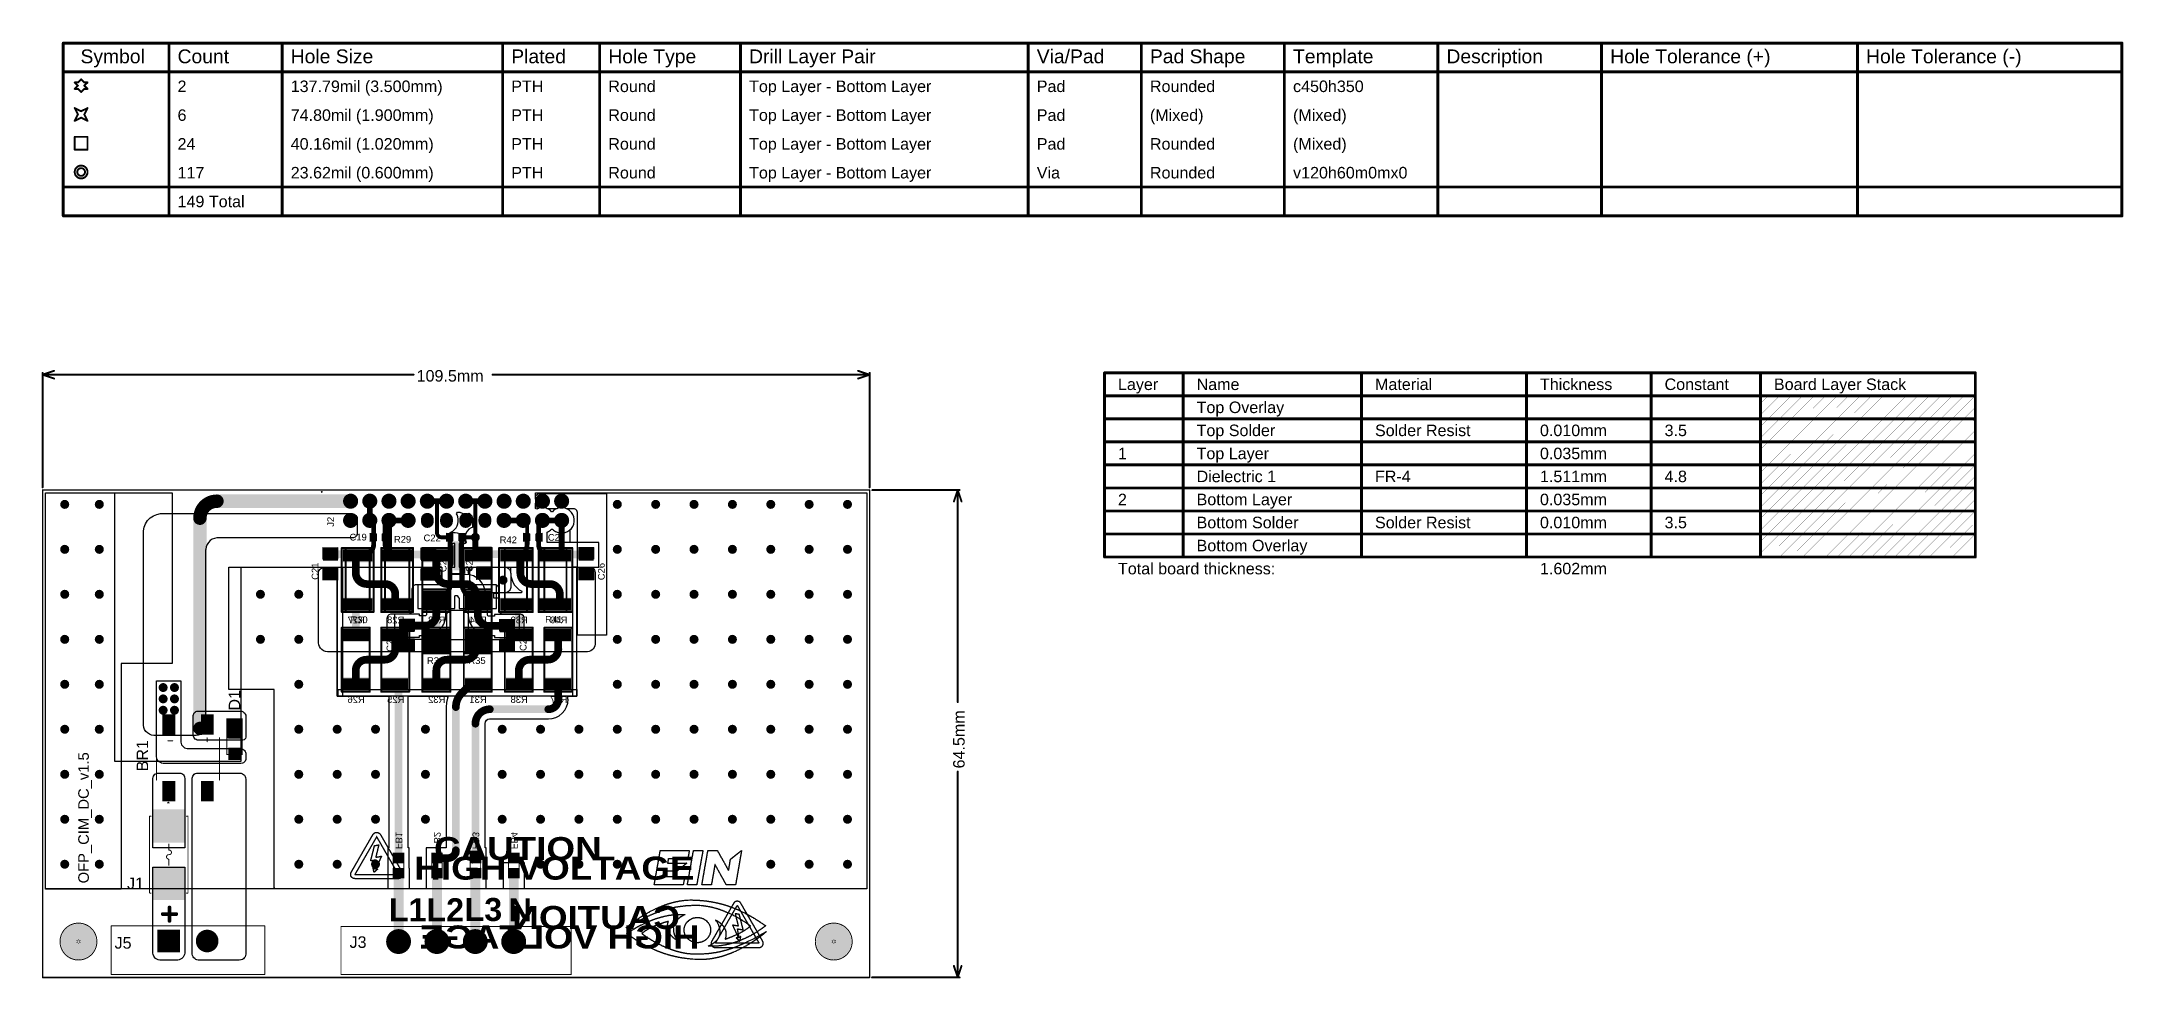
# Model space of a CAD drawing. Header units: inches. Extents: x 0 to 276, y 0 to 124.
import ezdxf

# ---------------------------------------------------------------- set-up
doc = ezdxf.new("R2010")
doc.units = ezdxf.units.IN
for name, color, linetype in [('Board Outline', 216, 'Continuous'), ('Bottom Layer', 5, 'Continuous'), ('Bottom Overlay', 54, 'Continuous'), ('Bottom Paste', 16, 'Continuous'), ('Bottom Solder', 6, 'Continuous'), ('Dimension', 6, 'Continuous'), ('Drill Drawing', 1, 'Continuous'), ('Fabrication', 76, 'Continuous'), ('Multi-Layer', 9, 'Continuous'), ('Pad Holes', 156, 'Continuous'), ('Top Layer', 1, 'Continuous'), ('Top Overlay', 2, 'Continuous'), ('Top Paste', 8, 'Continuous'), ('Top Solder', 216, 'Continuous'), ('Via Holes', 16, 'Continuous')]:
    doc.layers.add(name, color=color, linetype=linetype)
doc.styles.add('Arial', font='', dxfattribs={"height": 0.2})
doc.styles.add('Arial Black', font='', dxfattribs={"height": 0.2})
doc.styles.add('Arial_Bold', font='', dxfattribs={"height": 0.2})
doc.styles.get('Arial').set_extended_font_data('Arial')
doc.styles.get('Arial Black').set_extended_font_data('Arial Black')
doc.styles.get('Arial_Bold').set_extended_font_data('Arial', bold=True)

msp = doc.modelspace()

# ---------------------------------------------------------------- texts
at = {"layer": 'Bottom Overlay', "style": 'Arial', "text_generation_flag": 2}
for s, p in [('R27', (42.9, 47.12)), ('R28', (48.14, 47.12)), ('R33', (53.57, 47.12)), ('R34', (59.06, 47.12)), ('R39', (64.49, 47.12)), ('R40', (69.73, 47.12)), ('R26', (42.9, 36.58)), ('R25', (48.14, 36.58)), ('R32', (53.57, 36.58)), ('R31', (59.04, 36.58)), ('R38', (64.49, 36.58)), ('R37', (69.73, 36.58))]:
    msp.add_text(s, height=0.889, dxfattribs=at).set_placement(p)
at = {"layer": 'Bottom Overlay', "text_generation_flag": 2}
for s, height, rotation, style, p in [('FB1', 0.889, 270, 'Arial', (46.99, 17.24)), ('FB2', 0.889, 270, 'Arial', (52.07, 17.22)), ('FB3', 0.889, 270, 'Arial', (57.17, 17.22)), ('FB4', 0.889, 270, 'Arial', (62.28, 17.22)), ('CAUTION', 3.048, 360, 'Arial Black', (84.64, 6.66)), ('HIGH VOLTAGE', 3.048, 360, 'Arial Black', (87.24, 4.08))]:
    msp.add_text(s, height=height, rotation=rotation, dxfattribs=dict(at, style=style)).set_placement(p)
at = {"layer": 'Dimension', "style": 'Arial'}
msp.add_text('109.5mm', height=1.524, dxfattribs=at).set_placement((49.77, 79.1))
msp.add_text('64.5mm', height=1.524, rotation=90, dxfattribs=at).set_placement((122.33, 27.91))
at = {"layer": 'Drill Drawing', "style": 'Arial'}
for s, height, p in [('Symbol', 1.829, (5.27, 121.22)), ('Count', 1.829, (18.12, 121.22)), ('Hole Size', 1.829, (33.1, 121.22)), ('Plated', 1.829, (62.3, 121.22)), ('Hole Type', 1.829, (75.15, 121.22)), ('Drill Layer Pair', 1.8288, (93.79, 121.22)), ('Via/Pad', 1.829, (131.88, 121.22)), ('Pad Shape', 1.829, (146.86, 121.22)), ('Template', 1.829, (165.81, 121.22)), ('Description', 1.8288, (186.12, 121.22)), ('Hole Tolerance (+)', 1.8288, (207.8, 121.22)), ('Hole Tolerance (-)', 1.8288, (241.68, 121.22)), ('2', 1.52, (18.12, 117.41)), ('137.79mil (3.500mm)', 1.524, (33.1, 117.41)), ('PTH', 1.524, (62.3, 117.41)), ('Round', 1.524, (75.15, 117.41)), ('Top Layer - Bottom Layer', 1.524, (93.79, 117.41)), ('Pad', 1.524, (131.88, 117.41)), ('Rounded', 1.524, (146.86, 117.41)), ('c450h350', 1.524, (165.81, 117.41)), ('6', 1.52, (18.12, 113.6)), ('74.80mil (1.900mm)', 1.524, (33.1, 113.6)), ('PTH', 1.524, (62.3, 113.6)), ('Round', 1.524, (75.15, 113.6)), ('Top Layer - Bottom Layer', 1.524, (93.79, 113.6)), ('Pad', 1.524, (131.88, 113.6)), ('(Mixed)', 1.524, (146.86, 113.6)), ('(Mixed)', 1.524, (165.81, 113.6)), ('24', 1.524, (18.12, 109.79)), ('40.16mil (1.020mm)', 1.524, (33.1, 109.79)), ('PTH', 1.524, (62.3, 109.79)), ('Round', 1.524, (75.15, 109.79)), ('Top Layer - Bottom Layer', 1.524, (93.79, 109.79)), ('Pad', 1.524, (131.88, 109.79)), ('Rounded', 1.524, (146.86, 109.79)), ('(Mixed)', 1.524, (165.81, 109.79)), ('117', 1.524, (18.12, 105.98)), ('23.62mil (0.600mm)', 1.524, (33.1, 105.98)), ('PTH', 1.524, (62.3, 105.98)), ('Round', 1.524, (75.15, 105.98)), ('Top Layer - Bottom Layer', 1.524, (93.79, 105.98)), ('Via', 1.524, (131.88, 105.98)), ('Rounded', 1.524, (146.86, 105.98)), ('v120h60m0mx0', 1.524, (165.81, 105.98)), ('149 Total', 1.524, (18.12, 102.17))]:
    msp.add_text(s, height=height, dxfattribs=at).set_placement(p)
at = {"layer": 'Fabrication', "style": 'Arial'}
for s, height, p in [('Layer', 1.524, (142.63, 77.98)), ('Name', 1.524, (153.04, 77.98)), ('Material', 1.524, (176.66, 77.98)), ('Thickness', 1.524, (198.5, 77.98)), ('Constant', 1.524, (215, 77.98)), ('Board Layer Stack', 1.524, (229.48, 77.98)), ('Top Overlay', 1.524, (153.04, 74.93)), ('Top Solder', 1.524, (153.04, 71.88)), ('Solder Resist', 1.524, (176.66, 71.88)), ('0.010mm', 1.524, (198.5, 71.88)), ('3.5', 1.524, (215, 71.88)), ('1', 1.52, (142.63, 68.83)), ('Top Layer', 1.524, (153.04, 68.83)), ('0.035mm', 1.524, (198.5, 68.83)), ('Dielectric 1', 1.524, (153.04, 65.79)), ('FR-4', 1.524, (176.66, 65.79)), ('1.511mm', 1.524, (198.5, 65.79)), ('4.8', 1.524, (215, 65.79)), ('2', 1.52, (142.63, 62.74)), ('Bottom Layer', 1.524, (153.04, 62.74)), ('0.035mm', 1.524, (198.5, 62.74)), ('Bottom Solder', 1.524, (153.04, 59.69)), ('Solder Resist', 1.524, (176.66, 59.69)), ('0.010mm', 1.524, (198.5, 59.69)), ('3.5', 1.524, (215, 59.69)), ('Bottom Overlay', 1.524, (153.04, 56.64)), ('Total board thickness:', 1.524, (142.63, 53.59)), ('1.602mm', 1.524, (198.5, 53.59))]:
    msp.add_text(s, height=height, dxfattribs=at).set_placement(p)
at = {"layer": 'Top Overlay'}
for s, height, rotation, style, p in [('J2', 0.889, 90, 'Arial', (38.83, 59.89)), ('C20', 0.889, 90, 'Arial', (53.72, 53.89)), ('C27', 0.889, 90, 'Arial', (57.18, 53.89)), ('C21', 0.889, 90, 'Arial', (36.77, 52.87)), ('C26', 0.889, 90, 'Arial', (74.67, 52.82)), ('C24', 0.889, 90, 'Arial', (46.68, 43.35)), ('C23', 0.889, 90, 'Arial', (64.32, 43.45)), ('D1', 1.524, 90, 'Arial', (26.42, 35.56)), ('BR1', 1.524, 90, 'Arial', (14.22, 27.52)), ('OFP_CIM_DC_v1.5', 1.397, 90, 'Arial', (6.37, 12.7)), ('CAUTION', 3.048, 360, 'Arial Black', (52.07, 15.78)), ('HIGH VOLTAGE', 3.048, 360, 'Arial Black', (49.47, 13.19)), ('L1', 3.048, 360, 'Arial_Bold', (46.1, 7.68)), ('L2', 3.048, 360, 'Arial_Bold', (51.08, 7.68)), ('L3', 3.048, 360, 'Arial_Bold', (56.13, 7.72)), ('N', 3.05, 360, 'Arial_Bold', (61.95, 7.68))]:
    msp.add_text(s, height=height, rotation=rotation, dxfattribs=dict(at, style=style)).set_placement(p)
at = {"layer": 'Top Overlay', "style": 'Arial'}
for s, height, p in [('C19', 0.889, (40.89, 58.07)), ('R29', 0.889, (46.77, 57.78)), ('C22', 0.889, (50.69, 57.97)), ('R42', 0.889, (60.77, 57.71)), ('C25', 0.889, (67.15, 58.04)), ('R30', 0.889, (41.01, 47.13)), ('R41', 0.889, (66.78, 47.18)), ('R36', 0.889, (51.15, 41.73)), ('R35', 0.889, (56.63, 41.73)), ('J1', 1.524, (11.43, 11.94)), ('J5', 1.524, (9.78, 4.06)), ('J3', 1.524, (40.89, 4.16))]:
    msp.add_text(s, height=height, dxfattribs=at).set_placement(p)

# ---------------------------------------------------------------- blocks, each defined once
blk = doc.blocks.new('DB2ERM_5_08_2P_GN_1')
at = {"layer": 'Bottom Layer'}
blk.add_hatch(color=5, dxfattribs=at).paths.add_polyline_path([(-3.94, 1.4), (-1.14, 1.4), (-1.14, -1.4), (-3.94, -1.4)])
h = blk.add_hatch(color=5, dxfattribs=at)
edge = h.paths.add_edge_path()
edge.add_arc((2.54, 0), 1.4, 0, 360)
at = {"layer": 'Bottom Solder'}
blk.add_hatch(color=6, dxfattribs=at).paths.add_polyline_path([(-4.04, 1.5), (-1.04, 1.5), (-1.04, -1.5), (-4.04, -1.5)])
h = blk.add_hatch(color=6, dxfattribs=at)
edge = h.paths.add_edge_path()
edge.add_arc((2.54, 0), 1.5, 0, 360)
at = {"layer": 'Multi-Layer'}
blk.add_hatch(color=9, dxfattribs=at).paths.add_polyline_path([(-3.94, 1.4), (-1.14, 1.4), (-1.14, -1.4), (-3.94, -1.4)])
h = blk.add_hatch(color=9, dxfattribs=at)
edge = h.paths.add_edge_path()
edge.add_arc((2.54, 0), 1.4, 0, 360)
at = {"layer": 'Pad Holes'}
h = blk.add_hatch(color=7, dxfattribs=at)
edge = h.paths.add_edge_path()
edge.add_arc((-2.54, 0), 0.95, 0, 360)
h = blk.add_hatch(color=7, dxfattribs=at)
edge = h.paths.add_edge_path()
edge.add_arc((2.54, 0), 0.95, 0, 360)
at = {"layer": 'Top Layer'}
blk.add_hatch(color=1, dxfattribs=at).paths.add_polyline_path([(-3.94, 1.4), (-1.14, 1.4), (-1.14, -1.4), (-3.94, -1.4)])
h = blk.add_hatch(color=1, dxfattribs=at)
edge = h.paths.add_edge_path()
edge.add_arc((2.54, 0), 1.4, 0, 360)
at = {"layer": 'Top Solder'}
blk.add_hatch(color=216, dxfattribs=at).paths.add_polyline_path([(-4.04, 1.5), (-1.04, 1.5), (-1.04, -1.5), (-4.04, -1.5)])
h = blk.add_hatch(color=216, dxfattribs=at)
edge = h.paths.add_edge_path()
edge.add_arc((2.54, 0), 1.5, 0, 360)
at = {"layer": 'Top Overlay'}
for points in [[(-10.16, -4.43, 0.127, 0.127, 0), (-10.16, 2, 0.127, 0.127, 0)], [(-10.16, 2, 0.127, 0.127, 0), (10.16, 2, 0.127, 0.127, 0)], [(10.16, 2, 0.127, 0.127, 0), (10.16, -4.43, 0.127, 0.127, 0)], [(-10.16, -4.43, 0.127, 0.127, 0), (10.16, -4.43, 0.127, 0.127, 0)]]:
    blk.add_lwpolyline(points, format="xyseb", dxfattribs=at)
for points in [[(-10.19, 2, 0.0635, 0.0635, 1), (-10.13, 2, 0.0635, 0.0635, 1)], [(-10.19, 2, 0.0635, 0.0635, 1), (-10.13, 2, 0.0635, 0.0635, 1)], [(10.13, 2, 0.0635, 0.0635, 1), (10.19, 2, 0.0635, 0.0635, 1)], [(10.13, 2, 0.0635, 0.0635, 1), (10.19, 2, 0.0635, 0.0635, 1)], [(-10.19, -4.43, 0.0635, 0.0635, 1), (-10.13, -4.43, 0.0635, 0.0635, 1)], [(-10.19, -4.43, 0.0635, 0.0635, 1), (-10.13, -4.43, 0.0635, 0.0635, 1)], [(10.13, -4.43, 0.0635, 0.0635, 1), (10.19, -4.43, 0.0635, 0.0635, 1)], [(10.13, -4.43, 0.0635, 0.0635, 1), (10.19, -4.43, 0.0635, 0.0635, 1)]]:
    blk.add_lwpolyline(points, format="xyseb", close=True, dxfattribs=at)
blk = doc.blocks.new('01550900M_2')
at = {"layer": 'Top Layer'}
for points in [[(-5.95, 2.12), (-1.65, 2.12), (-1.65, -2.12), (-5.95, -2.12)], [(1.65, 2.12), (5.95, 2.12), (5.95, -2.12), (1.65, -2.12)]]:
    blk.add_hatch(color=1, dxfattribs=at).paths.add_polyline_path(points)
at = {"layer": 'Top Paste'}
for points in [[(-5.95, 2.12), (-1.65, 2.12), (-1.65, -2.12), (-5.95, -2.12)], [(1.65, 2.12), (5.95, 2.12), (5.95, -2.12), (1.65, -2.12)]]:
    blk.add_hatch(color=8, dxfattribs=at).paths.add_polyline_path(points)
at = {"layer": 'Top Solder'}
for points in [[(-6, 2.17), (-1.6, 2.17), (-1.6, -2.17), (-6, -2.17)], [(1.6, 2.17), (6, 2.17), (6, -2.17), (1.6, -2.17)]]:
    blk.add_hatch(color=216, dxfattribs=at).paths.add_polyline_path(points)
at = {"layer": 'Top Overlay'}
for points in [[(-5.08, 2.54, 0.127, 0.127, 0), (-5.08, 2.35, 0.127, 0.127, 0)], [(-5.08, 2.54, 0.127, 0.127, 0), (5.08, 2.54, 0.127, 0.127, 0)], [(-1.4, 0, 0.127, 0.127, 0), (-0.6, 0, 0.127, 0.127, 0)], [(-0.6, 0, 0.127, 0.127, -1), (0, 0, 0.127, 0.127, 0)], [(0.6, -0.05, 0.127, 0.127, -1), (0, -0.05, 0.127, 0.127, 0)], [(0.6, 0, 0.127, 0.127, 0), (1.4, 0, 0.127, 0.127, 0)], [(5.08, 2.54, 0.127, 0.127, 0), (5.08, 2.35, 0.127, 0.127, 0)], [(-5.08, -2.35, 0.127, 0.127, 0), (-5.08, -2.54, 0.127, 0.127, 0)], [(-5.08, -2.54, 0.127, 0.127, 0), (5.08, -2.54, 0.127, 0.127, 0)], [(5.08, -2.35, 0.127, 0.127, 0), (5.08, -2.54, 0.127, 0.127, 0)]]:
    blk.add_lwpolyline(points, format="xyseb", dxfattribs=at)
for points in [[(-5.11, 2.54, 0.0635, 0.0635, 1), (-5.05, 2.54, 0.0635, 0.0635, 1)], [(-5.11, 2.54, 0.0635, 0.0635, 1), (-5.05, 2.54, 0.0635, 0.0635, 1)], [(-5.11, 2.35, 0.0635, 0.0635, 1), (-5.05, 2.35, 0.0635, 0.0635, 1)], [(-1.43, 0, 0.0635, 0.0635, 1), (-1.37, 0, 0.0635, 0.0635, 1)], [(-0.63, 0, 0.0635, 0.0635, 1), (-0.57, 0, 0.0635, 0.0635, 1)], [(-0.63, 0, 0.0635, 0.0635, 1), (-0.57, 0, 0.0635, 0.0635, 1)], [(-0.03, 0, 0.0635, 0.0635, 1), (0.03, 0, 0.0635, 0.0635, 1)], [(-0.03, -0.05, 0.0635, 0.0635, 1), (0.03, -0.05, 0.0635, 0.0635, 1)], [(0.57, 0, 0.0635, 0.0635, 1), (0.63, 0, 0.0635, 0.0635, 1)], [(0.57, -0.05, 0.0635, 0.0635, 1), (0.63, -0.05, 0.0635, 0.0635, 1)], [(1.37, 0, 0.0635, 0.0635, 1), (1.43, 0, 0.0635, 0.0635, 1)], [(5.05, 2.54, 0.0635, 0.0635, 1), (5.11, 2.54, 0.0635, 0.0635, 1)], [(5.05, 2.54, 0.0635, 0.0635, 1), (5.11, 2.54, 0.0635, 0.0635, 1)], [(5.05, 2.35, 0.0635, 0.0635, 1), (5.11, 2.35, 0.0635, 0.0635, 1)], [(-5.11, -2.35, 0.0635, 0.0635, 1), (-5.05, -2.35, 0.0635, 0.0635, 1)], [(-5.11, -2.54, 0.0635, 0.0635, 1), (-5.05, -2.54, 0.0635, 0.0635, 1)], [(-5.11, -2.54, 0.0635, 0.0635, 1), (-5.05, -2.54, 0.0635, 0.0635, 1)], [(5.05, -2.35, 0.0635, 0.0635, 1), (5.11, -2.35, 0.0635, 0.0635, 1)], [(5.05, -2.54, 0.0635, 0.0635, 1), (5.11, -2.54, 0.0635, 0.0635, 1)], [(5.05, -2.54, 0.0635, 0.0635, 1), (5.11, -2.54, 0.0635, 0.0635, 1)]]:
    blk.add_lwpolyline(points, format="xyseb", close=True, dxfattribs=at)
blk = doc.blocks.new('SOD_123W_3')
at = {"layer": 'Top Layer'}
for points in [[(-2.1, 0.7), (-0.7, 0.7), (-0.7, -0.7), (-2.1, -0.7)], [(0.7, 0.7), (2.1, 0.7), (2.1, -0.7), (0.7, -0.7)]]:
    blk.add_hatch(color=1, dxfattribs=at).paths.add_polyline_path(points)
at = {"layer": 'Top Overlay'}
for points in [[(2.29, 1.07), (0.64, 1.07), (0.64, 0.76), (2.29, 0.76)], [(3.3, 1.07), (2.16, 1.07), (2.16, -1.07), (3.3, -1.07)], [(2.29, -0.76), (0.64, -0.76), (0.64, -1.07), (2.29, -1.07)]]:
    blk.add_hatch(color=2, dxfattribs=at).paths.add_polyline_path(points)
at = {"layer": 'Top Paste'}
for points in [[(-2.1, 0.7), (-0.7, 0.7), (-0.7, -0.7), (-2.1, -0.7)], [(0.7, 0.7), (2.1, 0.7), (2.1, -0.7), (0.7, -0.7)]]:
    blk.add_hatch(color=8, dxfattribs=at).paths.add_polyline_path(points)
at = {"layer": 'Top Solder'}
for points in [[(-2.2, 0.8), (-0.6, 0.8), (-0.6, -0.8), (-2.2, -0.8)], [(0.6, 0.8), (2.2, 0.8), (2.2, -0.8), (0.6, -0.8)]]:
    blk.add_hatch(color=216, dxfattribs=at).paths.add_polyline_path(points)
at = {"layer": 'Top Overlay'}
for points in [[(-1.5, 1.02, 0.127, 0.127, 0), (-1.14, 1.02, 0.127, 0.127, 0)], [(-1.5, 1.02, 0.127, 0.127, 0), (-1.5, 0.81, 0.127, 0.127, 0)], [(-1.14, 1.02, 0.127, 0.127, 0), (1.27, 1.02, 0.127, 0.127, 0)], [(-1.5, -0.81, 0.127, 0.127, 0), (-1.5, -1.02, 0.127, 0.127, 0)], [(-1.5, -1.02, 0.127, 0.127, 0), (2.29, -1.02, 0.127, 0.127, 0)]]:
    blk.add_lwpolyline(points, format="xyseb", dxfattribs=at)
for points in [[(-1.53, 1.02, 0.0635, 0.0635, 1), (-1.47, 1.02, 0.0635, 0.0635, 1)], [(-1.53, 1.02, 0.0635, 0.0635, 1), (-1.47, 1.02, 0.0635, 0.0635, 1)], [(-1.53, 0.81, 0.0635, 0.0635, 1), (-1.47, 0.81, 0.0635, 0.0635, 1)], [(-1.17, 1.02, 0.0635, 0.0635, 1), (-1.11, 1.02, 0.0635, 0.0635, 1)], [(-1.17, 1.02, 0.0635, 0.0635, 1), (-1.11, 1.02, 0.0635, 0.0635, 1)], [(1.24, 1.02, 0.0635, 0.0635, 1), (1.3, 1.02, 0.0635, 0.0635, 1)], [(-1.53, -0.81, 0.0635, 0.0635, 1), (-1.47, -0.81, 0.0635, 0.0635, 1)], [(-1.53, -1.02, 0.0635, 0.0635, 1), (-1.47, -1.02, 0.0635, 0.0635, 1)], [(-1.53, -1.02, 0.0635, 0.0635, 1), (-1.47, -1.02, 0.0635, 0.0635, 1)], [(2.25, -1.02, 0.0635, 0.0635, 1), (2.32, -1.02, 0.0635, 0.0635, 1)]]:
    blk.add_lwpolyline(points, format="xyseb", close=True, dxfattribs=at)
blk = doc.blocks.new('DBS_4')
at = {"layer": 'Top Layer'}
for points in [[(-5.66, 3.3), (-3.16, 3.3), (-3.16, 1.8), (-5.66, 1.8)], [(3.16, 3.3), (5.66, 3.3), (5.66, 1.8), (3.16, 1.8)], [(-5.66, -1.8), (-3.16, -1.8), (-3.16, -3.3), (-5.66, -3.3)], [(3.16, -1.8), (5.66, -1.8), (5.66, -3.3), (3.16, -3.3)]]:
    blk.add_hatch(color=1, dxfattribs=at).paths.add_polyline_path(points)
at = {"layer": 'Top Paste'}
for points in [[(-5.66, 3.3), (-3.16, 3.3), (-3.16, 1.8), (-5.66, 1.8)], [(3.16, 3.3), (5.66, 3.3), (5.66, 1.8), (3.16, 1.8)], [(-5.66, -1.8), (-3.16, -1.8), (-3.16, -3.3), (-5.66, -3.3)], [(3.16, -1.8), (5.66, -1.8), (5.66, -3.3), (3.16, -3.3)]]:
    blk.add_hatch(color=8, dxfattribs=at).paths.add_polyline_path(points)
at = {"layer": 'Top Solder'}
for points in [[(-5.76, 3.4), (-3.06, 3.4), (-3.06, 1.7), (-5.76, 1.7)], [(3.06, 3.4), (5.76, 3.4), (5.76, 1.7), (3.06, 1.7)], [(-5.76, -1.7), (-3.06, -1.7), (-3.06, -3.4), (-5.76, -3.4)], [(3.06, -1.7), (5.76, -1.7), (5.76, -3.4), (3.06, -3.4)]]:
    blk.add_hatch(color=216, dxfattribs=at).paths.add_polyline_path(points)
at = {"layer": 'Top Overlay'}
for points in [[(-5.97, 2.75, 0.1, 0.1, 0), (-5.84, 2.63, 0.1, 0.1, 0)], [(-5.97, 2.75, 0.1, 0.1, 0), (-5.97, 2.5, 0.1, 0.1, 0)], [(-2.93, 4.17, 0.127, 0.127, 0), (2.68, 4.17, 0.127, 0.127, 0)], [(-5.84, 2.63, 0.1, 0.1, 0), (-5.97, 2.5, 0.1, 0.1, 0)], [(2.25, 2.67, 0.127, 0.127, 0), (2.25, 2.03, 0.127, 0.127, 0)], [(2.15, -2.52, 0.127, 0.127, 0), (2.65, -2.52, 0.127, 0.127, 0)], [(2.4, -2.27, 0.127, 0.127, 0), (2.4, -2.78, 0.127, 0.127, 0)], [(-2.93, -4.17, 0.127, 0.127, 0), (2.68, -4.17, 0.127, 0.127, 0)]]:
    blk.add_lwpolyline(points, format="xyseb", dxfattribs=at)
for points in [[(-5.99, 2.75, 0.05, 0.05, 1), (-5.94, 2.75, 0.05, 0.05, 1)], [(-5.99, 2.75, 0.05, 0.05, 1), (-5.94, 2.75, 0.05, 0.05, 1)], [(-2.96, 4.17, 0.0635, 0.0635, 1), (-2.89, 4.17, 0.0635, 0.0635, 1)], [(2.64, 4.17, 0.0635, 0.0635, 1), (2.71, 4.17, 0.0635, 0.0635, 1)], [(-5.99, 2.5, 0.05, 0.05, 1), (-5.94, 2.5, 0.05, 0.05, 1)], [(-5.99, 2.5, 0.05, 0.05, 1), (-5.94, 2.5, 0.05, 0.05, 1)], [(-5.86, 2.63, 0.05, 0.05, 1), (-5.81, 2.63, 0.05, 0.05, 1)], [(-5.86, 2.63, 0.05, 0.05, 1), (-5.81, 2.63, 0.05, 0.05, 1)], [(2.22, 2.67, 0.0635, 0.0635, 1), (2.28, 2.67, 0.0635, 0.0635, 1)], [(2.22, 2.03, 0.0635, 0.0635, 1), (2.28, 2.03, 0.0635, 0.0635, 1)], [(2.11, -2.52, 0.0635, 0.0635, 1), (2.18, -2.52, 0.0635, 0.0635, 1)], [(2.37, -2.27, 0.0635, 0.0635, 1), (2.43, -2.27, 0.0635, 0.0635, 1)], [(2.37, -2.78, 0.0635, 0.0635, 1), (2.43, -2.78, 0.0635, 0.0635, 1)], [(2.62, -2.52, 0.0635, 0.0635, 1), (2.69, -2.52, 0.0635, 0.0635, 1)], [(-2.96, -4.17, 0.0635, 0.0635, 1), (-2.89, -4.17, 0.0635, 0.0635, 1)], [(2.64, -4.17, 0.0635, 0.0635, 1), (2.71, -4.17, 0.0635, 0.0635, 1)]]:
    blk.add_lwpolyline(points, format="xyseb", close=True, dxfattribs=at)
blk = doc.blocks.new('DB2ERM_5_08_4P_GN_5')
at = {"layer": 'Bottom Layer'}
h = blk.add_hatch(color=5, dxfattribs=at)
edge = h.paths.add_edge_path()
edge.add_arc((-7.62, 0), 1.6, 0, 360)
h = blk.add_hatch(color=5, dxfattribs=at)
edge = h.paths.add_edge_path()
edge.add_arc((-2.54, 0), 1.6, 0, 360)
h = blk.add_hatch(color=5, dxfattribs=at)
edge = h.paths.add_edge_path()
edge.add_arc((2.54, 0), 1.6, 0, 360)
h = blk.add_hatch(color=5, dxfattribs=at)
edge = h.paths.add_edge_path()
edge.add_arc((7.62, 0), 1.6, 0, 360)
at = {"layer": 'Bottom Solder'}
h = blk.add_hatch(color=6, dxfattribs=at)
edge = h.paths.add_edge_path()
edge.add_arc((-7.62, 0), 1.65, 0, 360)
h = blk.add_hatch(color=6, dxfattribs=at)
edge = h.paths.add_edge_path()
edge.add_arc((-2.54, 0), 1.65, 0, 360)
h = blk.add_hatch(color=6, dxfattribs=at)
edge = h.paths.add_edge_path()
edge.add_arc((2.54, 0), 1.65, 0, 360)
h = blk.add_hatch(color=6, dxfattribs=at)
edge = h.paths.add_edge_path()
edge.add_arc((7.62, 0), 1.65, 0, 360)
at = {"layer": 'Multi-Layer'}
h = blk.add_hatch(color=9, dxfattribs=at)
edge = h.paths.add_edge_path()
edge.add_arc((-7.62, 0), 1.6, 0, 360)
h = blk.add_hatch(color=9, dxfattribs=at)
edge = h.paths.add_edge_path()
edge.add_arc((-2.54, 0), 1.6, 0, 360)
h = blk.add_hatch(color=9, dxfattribs=at)
edge = h.paths.add_edge_path()
edge.add_arc((2.54, 0), 1.6, 0, 360)
h = blk.add_hatch(color=9, dxfattribs=at)
edge = h.paths.add_edge_path()
edge.add_arc((7.62, 0), 1.6, 0, 360)
at = {"layer": 'Pad Holes'}
h = blk.add_hatch(color=7, dxfattribs=at)
edge = h.paths.add_edge_path()
edge.add_arc((-7.62, 0), 0.95, 0, 360)
h = blk.add_hatch(color=7, dxfattribs=at)
edge = h.paths.add_edge_path()
edge.add_arc((-2.54, 0), 0.95, 0, 360)
h = blk.add_hatch(color=7, dxfattribs=at)
edge = h.paths.add_edge_path()
edge.add_arc((2.54, 0), 0.95, 0, 360)
h = blk.add_hatch(color=7, dxfattribs=at)
edge = h.paths.add_edge_path()
edge.add_arc((7.62, 0), 0.95, 0, 360)
at = {"layer": 'Top Layer'}
h = blk.add_hatch(color=1, dxfattribs=at)
edge = h.paths.add_edge_path()
edge.add_arc((-7.62, 0), 1.6, 0, 360)
h = blk.add_hatch(color=1, dxfattribs=at)
edge = h.paths.add_edge_path()
edge.add_arc((-2.54, 0), 1.6, 0, 360)
h = blk.add_hatch(color=1, dxfattribs=at)
edge = h.paths.add_edge_path()
edge.add_arc((2.54, 0), 1.6, 0, 360)
h = blk.add_hatch(color=1, dxfattribs=at)
edge = h.paths.add_edge_path()
edge.add_arc((7.62, 0), 1.6, 0, 360)
at = {"layer": 'Top Solder'}
h = blk.add_hatch(color=216, dxfattribs=at)
edge = h.paths.add_edge_path()
edge.add_arc((-7.62, 0), 1.65, 0, 360)
h = blk.add_hatch(color=216, dxfattribs=at)
edge = h.paths.add_edge_path()
edge.add_arc((-2.54, 0), 1.65, 0, 360)
h = blk.add_hatch(color=216, dxfattribs=at)
edge = h.paths.add_edge_path()
edge.add_arc((2.54, 0), 1.65, 0, 360)
h = blk.add_hatch(color=216, dxfattribs=at)
edge = h.paths.add_edge_path()
edge.add_arc((7.62, 0), 1.65, 0, 360)
at = {"layer": 'Top Overlay'}
for points in [[(-15.24, 2, 0.127, 0.127, 0), (15.24, 2, 0.127, 0.127, 0)], [(-15.24, -4.37, 0.127, 0.127, 0), (-15.24, 2, 0.127, 0.127, 0)], [(15.24, -4.37, 0.127, 0.127, 0), (15.24, 2, 0.127, 0.127, 0)], [(-15.24, -4.37, 0.127, 0.127, 0), (15.24, -4.37, 0.127, 0.127, 0)]]:
    blk.add_lwpolyline(points, format="xyseb", dxfattribs=at)
for points in [[(-15.27, 2, 0.0635, 0.0635, 1), (-15.21, 2, 0.0635, 0.0635, 1)], [(-15.27, 2, 0.0635, 0.0635, 1), (-15.21, 2, 0.0635, 0.0635, 1)], [(15.21, 2, 0.0635, 0.0635, 1), (15.27, 2, 0.0635, 0.0635, 1)], [(15.21, 2, 0.0635, 0.0635, 1), (15.27, 2, 0.0635, 0.0635, 1)], [(-15.27, -4.37, 0.0635, 0.0635, 1), (-15.21, -4.37, 0.0635, 0.0635, 1)], [(-15.27, -4.37, 0.0635, 0.0635, 1), (-15.21, -4.37, 0.0635, 0.0635, 1)], [(15.21, -4.37, 0.0635, 0.0635, 1), (15.27, -4.37, 0.0635, 0.0635, 1)], [(15.21, -4.37, 0.0635, 0.0635, 1), (15.27, -4.37, 0.0635, 0.0635, 1)]]:
    blk.add_lwpolyline(points, format="xyseb", close=True, dxfattribs=at)
blk = doc.blocks.new('I___0805_B_6')
at = {"layer": 'Bottom Layer'}
for points in [[(-1.6, 0.66), (-0.4, 0.66), (-0.4, -0.66), (-1.6, -0.66)], [(0.4, 0.66), (1.6, 0.66), (1.6, -0.66), (0.4, -0.66)]]:
    blk.add_hatch(color=5, dxfattribs=at).paths.add_polyline_path(points)
at = {"layer": 'Bottom Paste'}
for points in [[(-1.6, 0.66), (-0.4, 0.66), (-0.4, -0.66), (-1.6, -0.66)], [(0.4, 0.66), (1.6, 0.66), (1.6, -0.66), (0.4, -0.66)]]:
    blk.add_hatch(color=16, dxfattribs=at).paths.add_polyline_path(points)
at = {"layer": 'Bottom Solder'}
for points in [[(-1.7, 0.76), (-0.3, 0.76), (-0.3, -0.76), (-1.7, -0.76)], [(0.3, 0.76), (1.7, 0.76), (1.7, -0.76), (0.3, -0.76)]]:
    blk.add_hatch(color=6, dxfattribs=at).paths.add_polyline_path(points)
at = {"layer": 'Bottom Overlay'}
for points in [[(-0.25, 0.69, 0.127, 0.127, 0), (0.25, 0.69, 0.127, 0.127, 0)], [(-0.25, -0.69, 0.127, 0.127, 0), (0.25, -0.69, 0.127, 0.127, 0)]]:
    blk.add_lwpolyline(points, format="xyseb", dxfattribs=at)
for points in [[(-0.29, 0.69, 0.0635, 0.0635, 1), (-0.22, 0.69, 0.0635, 0.0635, 1)], [(0.22, 0.69, 0.0635, 0.0635, 1), (0.29, 0.69, 0.0635, 0.0635, 1)], [(-0.29, -0.69, 0.0635, 0.0635, 1), (-0.22, -0.69, 0.0635, 0.0635, 1)], [(0.22, -0.69, 0.0635, 0.0635, 1), (0.29, -0.69, 0.0635, 0.0635, 1)]]:
    blk.add_lwpolyline(points, format="xyseb", close=True, dxfattribs=at)
blk = doc.blocks.new('I___0805_B_7')
at = {"layer": 'Bottom Layer'}
for points in [[(-1.6, 0.66), (-0.4, 0.66), (-0.4, -0.66), (-1.6, -0.66)], [(0.4, 0.66), (1.6, 0.66), (1.6, -0.66), (0.4, -0.66)]]:
    blk.add_hatch(color=5, dxfattribs=at).paths.add_polyline_path(points)
at = {"layer": 'Bottom Paste'}
for points in [[(-1.6, 0.66), (-0.4, 0.66), (-0.4, -0.66), (-1.6, -0.66)], [(0.4, 0.66), (1.6, 0.66), (1.6, -0.66), (0.4, -0.66)]]:
    blk.add_hatch(color=16, dxfattribs=at).paths.add_polyline_path(points)
at = {"layer": 'Bottom Solder'}
for points in [[(-1.7, 0.76), (-0.3, 0.76), (-0.3, -0.76), (-1.7, -0.76)], [(0.3, 0.76), (1.7, 0.76), (1.7, -0.76), (0.3, -0.76)]]:
    blk.add_hatch(color=6, dxfattribs=at).paths.add_polyline_path(points)
at = {"layer": 'Bottom Overlay'}
for points in [[(-0.25, 0.69, 0.127, 0.127, 0), (0.25, 0.69, 0.127, 0.127, 0)], [(-0.25, -0.69, 0.127, 0.127, 0), (0.25, -0.69, 0.127, 0.127, 0)]]:
    blk.add_lwpolyline(points, format="xyseb", dxfattribs=at)
for points in [[(-0.29, 0.69, 0.0635, 0.0635, 1), (-0.22, 0.69, 0.0635, 0.0635, 1)], [(0.22, 0.69, 0.0635, 0.0635, 1), (0.29, 0.69, 0.0635, 0.0635, 1)], [(-0.29, -0.69, 0.0635, 0.0635, 1), (-0.22, -0.69, 0.0635, 0.0635, 1)], [(0.22, -0.69, 0.0635, 0.0635, 1), (0.29, -0.69, 0.0635, 0.0635, 1)]]:
    blk.add_lwpolyline(points, format="xyseb", close=True, dxfattribs=at)
blk = doc.blocks.new('I___0805_B_8')
at = {"layer": 'Bottom Layer'}
for points in [[(-1.6, 0.66), (-0.4, 0.66), (-0.4, -0.66), (-1.6, -0.66)], [(0.4, 0.66), (1.6, 0.66), (1.6, -0.66), (0.4, -0.66)]]:
    blk.add_hatch(color=5, dxfattribs=at).paths.add_polyline_path(points)
at = {"layer": 'Bottom Paste'}
for points in [[(-1.6, 0.66), (-0.4, 0.66), (-0.4, -0.66), (-1.6, -0.66)], [(0.4, 0.66), (1.6, 0.66), (1.6, -0.66), (0.4, -0.66)]]:
    blk.add_hatch(color=16, dxfattribs=at).paths.add_polyline_path(points)
at = {"layer": 'Bottom Solder'}
for points in [[(-1.7, 0.76), (-0.3, 0.76), (-0.3, -0.76), (-1.7, -0.76)], [(0.3, 0.76), (1.7, 0.76), (1.7, -0.76), (0.3, -0.76)]]:
    blk.add_hatch(color=6, dxfattribs=at).paths.add_polyline_path(points)
at = {"layer": 'Bottom Overlay'}
for points in [[(-0.25, 0.69, 0.127, 0.127, 0), (0.25, 0.69, 0.127, 0.127, 0)], [(-0.25, -0.69, 0.127, 0.127, 0), (0.25, -0.69, 0.127, 0.127, 0)]]:
    blk.add_lwpolyline(points, format="xyseb", dxfattribs=at)
for points in [[(-0.29, 0.69, 0.0635, 0.0635, 1), (-0.22, 0.69, 0.0635, 0.0635, 1)], [(0.22, 0.69, 0.0635, 0.0635, 1), (0.29, 0.69, 0.0635, 0.0635, 1)], [(-0.29, -0.69, 0.0635, 0.0635, 1), (-0.22, -0.69, 0.0635, 0.0635, 1)], [(0.22, -0.69, 0.0635, 0.0635, 1), (0.29, -0.69, 0.0635, 0.0635, 1)]]:
    blk.add_lwpolyline(points, format="xyseb", close=True, dxfattribs=at)
blk = doc.blocks.new('I___0805_B_9')
at = {"layer": 'Bottom Layer'}
for points in [[(-1.6, 0.66), (-0.4, 0.66), (-0.4, -0.66), (-1.6, -0.66)], [(0.4, 0.66), (1.6, 0.66), (1.6, -0.66), (0.4, -0.66)]]:
    blk.add_hatch(color=5, dxfattribs=at).paths.add_polyline_path(points)
at = {"layer": 'Bottom Paste'}
for points in [[(-1.6, 0.66), (-0.4, 0.66), (-0.4, -0.66), (-1.6, -0.66)], [(0.4, 0.66), (1.6, 0.66), (1.6, -0.66), (0.4, -0.66)]]:
    blk.add_hatch(color=16, dxfattribs=at).paths.add_polyline_path(points)
at = {"layer": 'Bottom Solder'}
for points in [[(-1.7, 0.76), (-0.3, 0.76), (-0.3, -0.76), (-1.7, -0.76)], [(0.3, 0.76), (1.7, 0.76), (1.7, -0.76), (0.3, -0.76)]]:
    blk.add_hatch(color=6, dxfattribs=at).paths.add_polyline_path(points)
at = {"layer": 'Bottom Overlay'}
for points in [[(-0.25, 0.69, 0.127, 0.127, 0), (0.25, 0.69, 0.127, 0.127, 0)], [(-0.25, -0.69, 0.127, 0.127, 0), (0.25, -0.69, 0.127, 0.127, 0)]]:
    blk.add_lwpolyline(points, format="xyseb", dxfattribs=at)
for points in [[(-0.29, 0.69, 0.0635, 0.0635, 1), (-0.22, 0.69, 0.0635, 0.0635, 1)], [(0.22, 0.69, 0.0635, 0.0635, 1), (0.29, 0.69, 0.0635, 0.0635, 1)], [(-0.29, -0.69, 0.0635, 0.0635, 1), (-0.22, -0.69, 0.0635, 0.0635, 1)], [(0.22, -0.69, 0.0635, 0.0635, 1), (0.29, -0.69, 0.0635, 0.0635, 1)]]:
    blk.add_lwpolyline(points, format="xyseb", close=True, dxfattribs=at)
blk = doc.blocks.new('SFH11_PBPC_D12_RA_BK_10')
at = {"layer": 'Bottom Layer'}
h = blk.add_hatch(color=5, dxfattribs=at)
edge = h.paths.add_edge_path()
edge.add_arc((-13.97, 1.27), 0.9, 0, 360)
h = blk.add_hatch(color=5, dxfattribs=at)
edge = h.paths.add_edge_path()
edge.add_arc((-11.43, 1.27), 0.9, 0, 360)
h = blk.add_hatch(color=5, dxfattribs=at)
edge = h.paths.add_edge_path()
edge.add_arc((-8.89, 1.27), 0.9, 0, 360)
h = blk.add_hatch(color=5, dxfattribs=at)
edge = h.paths.add_edge_path()
edge.add_arc((-6.35, 1.27), 0.9, 0, 360)
h = blk.add_hatch(color=5, dxfattribs=at)
edge = h.paths.add_edge_path()
edge.add_arc((-3.81, 1.12), 0.75, 180, 360)
edge.add_line((-3.06, 1.12), (-3.06, 1.42))
edge.add_arc((-3.81, 1.42), 0.75, 0, 180)
edge.add_line((-4.56, 1.42), (-4.56, 1.12))
h = blk.add_hatch(color=5, dxfattribs=at)
edge = h.paths.add_edge_path()
edge.add_arc((-1.27, 1.12), 0.75, 180, 360)
edge.add_line((-0.52, 1.12), (-0.52, 1.42))
edge.add_arc((-1.27, 1.42), 0.75, 0, 180)
edge.add_line((-2.02, 1.42), (-2.02, 1.12))
h = blk.add_hatch(color=5, dxfattribs=at)
edge = h.paths.add_edge_path()
edge.add_arc((1.27, 1.12), 0.75, 180, 360)
edge.add_line((2.02, 1.12), (2.02, 1.42))
edge.add_arc((1.27, 1.42), 0.75, 0, 180)
edge.add_line((0.52, 1.42), (0.52, 1.12))
h = blk.add_hatch(color=5, dxfattribs=at)
edge = h.paths.add_edge_path()
edge.add_arc((3.81, 1.12), 0.75, 180, 360)
edge.add_line((4.56, 1.12), (4.56, 1.42))
edge.add_arc((3.81, 1.42), 0.75, 0, 180)
edge.add_line((3.06, 1.42), (3.06, 1.12))
h = blk.add_hatch(color=5, dxfattribs=at)
edge = h.paths.add_edge_path()
edge.add_arc((6.35, 1.27), 0.9, 0, 360)
h = blk.add_hatch(color=5, dxfattribs=at)
edge = h.paths.add_edge_path()
edge.add_arc((8.89, 1.27), 0.9, 0, 360)
h = blk.add_hatch(color=5, dxfattribs=at)
edge = h.paths.add_edge_path()
edge.add_arc((11.43, 1.27), 0.9, 0, 360)
h = blk.add_hatch(color=5, dxfattribs=at)
edge = h.paths.add_edge_path()
edge.add_arc((13.97, 1.27), 0.9, 0, 360)
h = blk.add_hatch(color=5, dxfattribs=at)
edge = h.paths.add_edge_path()
edge.add_arc((-13.97, -1.27), 0.9, 0, 360)
h = blk.add_hatch(color=5, dxfattribs=at)
edge = h.paths.add_edge_path()
edge.add_arc((-11.43, -1.27), 0.9, 0, 360)
h = blk.add_hatch(color=5, dxfattribs=at)
edge = h.paths.add_edge_path()
edge.add_arc((-8.89, -1.27), 0.9, 0, 360)
h = blk.add_hatch(color=5, dxfattribs=at)
edge = h.paths.add_edge_path()
edge.add_arc((-6.35, -1.27), 0.9, 0, 360)
h = blk.add_hatch(color=5, dxfattribs=at)
edge = h.paths.add_edge_path()
edge.add_arc((-3.81, -1.27), 0.9, 0, 360)
h = blk.add_hatch(color=5, dxfattribs=at)
edge = h.paths.add_edge_path()
edge.add_arc((-1.27, -1.27), 0.9, 0, 360)
h = blk.add_hatch(color=5, dxfattribs=at)
edge = h.paths.add_edge_path()
edge.add_arc((1.27, -1.27), 0.9, 0, 360)
h = blk.add_hatch(color=5, dxfattribs=at)
edge = h.paths.add_edge_path()
edge.add_arc((3.81, -1.27), 0.9, 0, 360)
h = blk.add_hatch(color=5, dxfattribs=at)
edge = h.paths.add_edge_path()
edge.add_arc((6.35, -1.27), 0.9, 0, 360)
h = blk.add_hatch(color=5, dxfattribs=at)
edge = h.paths.add_edge_path()
edge.add_arc((8.89, -1.27), 0.9, 0, 360)
h = blk.add_hatch(color=5, dxfattribs=at)
edge = h.paths.add_edge_path()
edge.add_arc((11.43, -1.27), 0.9, 0, 360)
h = blk.add_hatch(color=5, dxfattribs=at)
edge = h.paths.add_edge_path()
edge.add_arc((13.97, -1.27), 0.9, 0, 360)
at = {"layer": 'Bottom Solder'}
h = blk.add_hatch(color=6, dxfattribs=at)
edge = h.paths.add_edge_path()
edge.add_arc((-13.97, 1.27), 1, 0, 360)
h = blk.add_hatch(color=6, dxfattribs=at)
edge = h.paths.add_edge_path()
edge.add_arc((-11.43, 1.27), 1, 0, 360)
h = blk.add_hatch(color=6, dxfattribs=at)
edge = h.paths.add_edge_path()
edge.add_arc((-8.89, 1.27), 1, 0, 360)
h = blk.add_hatch(color=6, dxfattribs=at)
edge = h.paths.add_edge_path()
edge.add_arc((-6.35, 1.27), 1, 0, 360)
h = blk.add_hatch(color=6, dxfattribs=at)
edge = h.paths.add_edge_path()
edge.add_arc((-3.81, 1.12), 0.852, 180, 360)
edge.add_line((-2.96, 1.12), (-2.96, 1.42))
edge.add_arc((-3.81, 1.42), 0.852, 0, 180)
edge.add_line((-4.66, 1.42), (-4.66, 1.12))
h = blk.add_hatch(color=6, dxfattribs=at)
edge = h.paths.add_edge_path()
edge.add_arc((-1.27, 1.12), 0.852, 180, 360)
edge.add_line((-0.42, 1.12), (-0.42, 1.42))
edge.add_arc((-1.27, 1.42), 0.852, 0, 180)
edge.add_line((-2.12, 1.42), (-2.12, 1.12))
h = blk.add_hatch(color=6, dxfattribs=at)
edge = h.paths.add_edge_path()
edge.add_arc((1.27, 1.12), 0.852, 180, 360)
edge.add_line((2.12, 1.12), (2.12, 1.42))
edge.add_arc((1.27, 1.42), 0.852, 0, 180)
edge.add_line((0.42, 1.42), (0.42, 1.12))
h = blk.add_hatch(color=6, dxfattribs=at)
edge = h.paths.add_edge_path()
edge.add_arc((3.81, 1.12), 0.852, 180, 360)
edge.add_line((4.66, 1.12), (4.66, 1.42))
edge.add_arc((3.81, 1.42), 0.852, 0, 180)
edge.add_line((2.96, 1.42), (2.96, 1.12))
h = blk.add_hatch(color=6, dxfattribs=at)
edge = h.paths.add_edge_path()
edge.add_arc((6.35, 1.27), 1, 0, 360)
h = blk.add_hatch(color=6, dxfattribs=at)
edge = h.paths.add_edge_path()
edge.add_arc((8.89, 1.27), 1, 0, 360)
h = blk.add_hatch(color=6, dxfattribs=at)
edge = h.paths.add_edge_path()
edge.add_arc((11.43, 1.27), 1, 0, 360)
h = blk.add_hatch(color=6, dxfattribs=at)
edge = h.paths.add_edge_path()
edge.add_arc((13.97, 1.27), 1, 0, 360)
h = blk.add_hatch(color=6, dxfattribs=at)
edge = h.paths.add_edge_path()
edge.add_arc((-13.97, -1.27), 1, 0, 360)
h = blk.add_hatch(color=6, dxfattribs=at)
edge = h.paths.add_edge_path()
edge.add_arc((-11.43, -1.27), 1, 0, 360)
h = blk.add_hatch(color=6, dxfattribs=at)
edge = h.paths.add_edge_path()
edge.add_arc((-8.89, -1.27), 1, 0, 360)
h = blk.add_hatch(color=6, dxfattribs=at)
edge = h.paths.add_edge_path()
edge.add_arc((-6.35, -1.27), 1, 0, 360)
h = blk.add_hatch(color=6, dxfattribs=at)
edge = h.paths.add_edge_path()
edge.add_arc((-3.81, -1.27), 1, 0, 360)
h = blk.add_hatch(color=6, dxfattribs=at)
edge = h.paths.add_edge_path()
edge.add_arc((-1.27, -1.27), 1, 0, 360)
h = blk.add_hatch(color=6, dxfattribs=at)
edge = h.paths.add_edge_path()
edge.add_arc((1.27, -1.27), 1, 0, 360)
h = blk.add_hatch(color=6, dxfattribs=at)
edge = h.paths.add_edge_path()
edge.add_arc((3.81, -1.27), 1, 0, 360)
h = blk.add_hatch(color=6, dxfattribs=at)
edge = h.paths.add_edge_path()
edge.add_arc((6.35, -1.27), 1, 0, 360)
h = blk.add_hatch(color=6, dxfattribs=at)
edge = h.paths.add_edge_path()
edge.add_arc((8.89, -1.27), 1, 0, 360)
h = blk.add_hatch(color=6, dxfattribs=at)
edge = h.paths.add_edge_path()
edge.add_arc((11.43, -1.27), 1, 0, 360)
h = blk.add_hatch(color=6, dxfattribs=at)
edge = h.paths.add_edge_path()
edge.add_arc((13.97, -1.27), 1, 0, 360)
at = {"layer": 'Multi-Layer'}
h = blk.add_hatch(color=9, dxfattribs=at)
edge = h.paths.add_edge_path()
edge.add_arc((-13.97, 1.27), 0.9, 0, 360)
h = blk.add_hatch(color=9, dxfattribs=at)
edge = h.paths.add_edge_path()
edge.add_arc((-11.43, 1.27), 0.9, 0, 360)
h = blk.add_hatch(color=9, dxfattribs=at)
edge = h.paths.add_edge_path()
edge.add_arc((-8.89, 1.27), 0.9, 0, 360)
h = blk.add_hatch(color=9, dxfattribs=at)
edge = h.paths.add_edge_path()
edge.add_arc((-6.35, 1.27), 0.9, 0, 360)
h = blk.add_hatch(color=9, dxfattribs=at)
edge = h.paths.add_edge_path()
edge.add_arc((-3.81, 1.12), 0.75, 180, 360)
edge.add_line((-3.06, 1.12), (-3.06, 1.42))
edge.add_arc((-3.81, 1.42), 0.75, 0, 180)
edge.add_line((-4.56, 1.42), (-4.56, 1.12))
h = blk.add_hatch(color=9, dxfattribs=at)
edge = h.paths.add_edge_path()
edge.add_arc((-1.27, 1.12), 0.75, 180, 360)
edge.add_line((-0.52, 1.12), (-0.52, 1.42))
edge.add_arc((-1.27, 1.42), 0.75, 0, 180)
edge.add_line((-2.02, 1.42), (-2.02, 1.12))
h = blk.add_hatch(color=9, dxfattribs=at)
edge = h.paths.add_edge_path()
edge.add_arc((1.27, 1.12), 0.75, 180, 360)
edge.add_line((2.02, 1.12), (2.02, 1.42))
edge.add_arc((1.27, 1.42), 0.75, 0, 180)
edge.add_line((0.52, 1.42), (0.52, 1.12))
h = blk.add_hatch(color=9, dxfattribs=at)
edge = h.paths.add_edge_path()
edge.add_arc((3.81, 1.12), 0.75, 180, 360)
edge.add_line((4.56, 1.12), (4.56, 1.42))
edge.add_arc((3.81, 1.42), 0.75, 0, 180)
edge.add_line((3.06, 1.42), (3.06, 1.12))
h = blk.add_hatch(color=9, dxfattribs=at)
edge = h.paths.add_edge_path()
edge.add_arc((6.35, 1.27), 0.9, 0, 360)
h = blk.add_hatch(color=9, dxfattribs=at)
edge = h.paths.add_edge_path()
edge.add_arc((8.89, 1.27), 0.9, 0, 360)
h = blk.add_hatch(color=9, dxfattribs=at)
edge = h.paths.add_edge_path()
edge.add_arc((11.43, 1.27), 0.9, 0, 360)
h = blk.add_hatch(color=9, dxfattribs=at)
edge = h.paths.add_edge_path()
edge.add_arc((13.97, 1.27), 0.9, 0, 360)
h = blk.add_hatch(color=9, dxfattribs=at)
edge = h.paths.add_edge_path()
edge.add_arc((-13.97, -1.27), 0.9, 0, 360)
h = blk.add_hatch(color=9, dxfattribs=at)
edge = h.paths.add_edge_path()
edge.add_arc((-11.43, -1.27), 0.9, 0, 360)
h = blk.add_hatch(color=9, dxfattribs=at)
edge = h.paths.add_edge_path()
edge.add_arc((-8.89, -1.27), 0.9, 0, 360)
h = blk.add_hatch(color=9, dxfattribs=at)
edge = h.paths.add_edge_path()
edge.add_arc((-6.35, -1.27), 0.9, 0, 360)
h = blk.add_hatch(color=9, dxfattribs=at)
edge = h.paths.add_edge_path()
edge.add_arc((-3.81, -1.27), 0.9, 0, 360)
h = blk.add_hatch(color=9, dxfattribs=at)
edge = h.paths.add_edge_path()
edge.add_arc((-1.27, -1.27), 0.9, 0, 360)
h = blk.add_hatch(color=9, dxfattribs=at)
edge = h.paths.add_edge_path()
edge.add_arc((1.27, -1.27), 0.9, 0, 360)
h = blk.add_hatch(color=9, dxfattribs=at)
edge = h.paths.add_edge_path()
edge.add_arc((3.81, -1.27), 0.9, 0, 360)
h = blk.add_hatch(color=9, dxfattribs=at)
edge = h.paths.add_edge_path()
edge.add_arc((6.35, -1.27), 0.9, 0, 360)
h = blk.add_hatch(color=9, dxfattribs=at)
edge = h.paths.add_edge_path()
edge.add_arc((8.89, -1.27), 0.9, 0, 360)
h = blk.add_hatch(color=9, dxfattribs=at)
edge = h.paths.add_edge_path()
edge.add_arc((11.43, -1.27), 0.9, 0, 360)
h = blk.add_hatch(color=9, dxfattribs=at)
edge = h.paths.add_edge_path()
edge.add_arc((13.97, -1.27), 0.9, 0, 360)
at = {"layer": 'Pad Holes'}
h = blk.add_hatch(color=7, dxfattribs=at)
edge = h.paths.add_edge_path()
edge.add_arc((-13.97, 1.27), 0.51, 0, 360)
h = blk.add_hatch(color=7, dxfattribs=at)
edge = h.paths.add_edge_path()
edge.add_arc((-11.43, 1.27), 0.51, 0, 360)
h = blk.add_hatch(color=7, dxfattribs=at)
edge = h.paths.add_edge_path()
edge.add_arc((-8.89, 1.27), 0.51, 0, 360)
h = blk.add_hatch(color=7, dxfattribs=at)
edge = h.paths.add_edge_path()
edge.add_arc((-6.35, 1.27), 0.51, 0, 360)
h = blk.add_hatch(color=7, dxfattribs=at)
edge = h.paths.add_edge_path()
edge.add_arc((-3.81, 1.27), 0.51, 0, 360)
h = blk.add_hatch(color=7, dxfattribs=at)
edge = h.paths.add_edge_path()
edge.add_arc((-1.27, 1.27), 0.51, 0, 360)
h = blk.add_hatch(color=7, dxfattribs=at)
edge = h.paths.add_edge_path()
edge.add_arc((1.27, 1.27), 0.51, 0, 360)
h = blk.add_hatch(color=7, dxfattribs=at)
edge = h.paths.add_edge_path()
edge.add_arc((3.81, 1.27), 0.51, 0, 360)
h = blk.add_hatch(color=7, dxfattribs=at)
edge = h.paths.add_edge_path()
edge.add_arc((6.35, 1.27), 0.51, 0, 360)
h = blk.add_hatch(color=7, dxfattribs=at)
edge = h.paths.add_edge_path()
edge.add_arc((8.89, 1.27), 0.51, 0, 360)
h = blk.add_hatch(color=7, dxfattribs=at)
edge = h.paths.add_edge_path()
edge.add_arc((11.43, 1.27), 0.51, 0, 360)
h = blk.add_hatch(color=7, dxfattribs=at)
edge = h.paths.add_edge_path()
edge.add_arc((13.97, 1.27), 0.51, 0, 360)
h = blk.add_hatch(color=7, dxfattribs=at)
edge = h.paths.add_edge_path()
edge.add_arc((-13.97, -1.27), 0.51, 0, 360)
h = blk.add_hatch(color=7, dxfattribs=at)
edge = h.paths.add_edge_path()
edge.add_arc((-11.43, -1.27), 0.51, 0, 360)
h = blk.add_hatch(color=7, dxfattribs=at)
edge = h.paths.add_edge_path()
edge.add_arc((-8.89, -1.27), 0.51, 0, 360)
h = blk.add_hatch(color=7, dxfattribs=at)
edge = h.paths.add_edge_path()
edge.add_arc((-6.35, -1.27), 0.51, 0, 360)
h = blk.add_hatch(color=7, dxfattribs=at)
edge = h.paths.add_edge_path()
edge.add_arc((-3.81, -1.27), 0.51, 0, 360)
h = blk.add_hatch(color=7, dxfattribs=at)
edge = h.paths.add_edge_path()
edge.add_arc((-1.27, -1.27), 0.51, 0, 360)
h = blk.add_hatch(color=7, dxfattribs=at)
edge = h.paths.add_edge_path()
edge.add_arc((1.27, -1.27), 0.51, 0, 360)
h = blk.add_hatch(color=7, dxfattribs=at)
edge = h.paths.add_edge_path()
edge.add_arc((3.81, -1.27), 0.51, 0, 360)
h = blk.add_hatch(color=7, dxfattribs=at)
edge = h.paths.add_edge_path()
edge.add_arc((6.35, -1.27), 0.51, 0, 360)
h = blk.add_hatch(color=7, dxfattribs=at)
edge = h.paths.add_edge_path()
edge.add_arc((8.89, -1.27), 0.51, 0, 360)
h = blk.add_hatch(color=7, dxfattribs=at)
edge = h.paths.add_edge_path()
edge.add_arc((11.43, -1.27), 0.51, 0, 360)
h = blk.add_hatch(color=7, dxfattribs=at)
edge = h.paths.add_edge_path()
edge.add_arc((13.97, -1.27), 0.51, 0, 360)
at = {"layer": 'Top Layer'}
h = blk.add_hatch(color=1, dxfattribs=at)
edge = h.paths.add_edge_path()
edge.add_arc((-13.97, 1.27), 0.9, 0, 360)
h = blk.add_hatch(color=1, dxfattribs=at)
edge = h.paths.add_edge_path()
edge.add_arc((-11.43, 1.27), 0.9, 0, 360)
h = blk.add_hatch(color=1, dxfattribs=at)
edge = h.paths.add_edge_path()
edge.add_arc((-8.89, 1.27), 0.9, 0, 360)
h = blk.add_hatch(color=1, dxfattribs=at)
edge = h.paths.add_edge_path()
edge.add_arc((-6.35, 1.27), 0.9, 0, 360)
h = blk.add_hatch(color=1, dxfattribs=at)
edge = h.paths.add_edge_path()
edge.add_arc((-3.81, 1.12), 0.75, 180, 360)
edge.add_line((-3.06, 1.12), (-3.06, 1.42))
edge.add_arc((-3.81, 1.42), 0.75, 0, 180)
edge.add_line((-4.56, 1.42), (-4.56, 1.12))
h = blk.add_hatch(color=1, dxfattribs=at)
edge = h.paths.add_edge_path()
edge.add_arc((-1.27, 1.12), 0.75, 180, 360)
edge.add_line((-0.52, 1.12), (-0.52, 1.42))
edge.add_arc((-1.27, 1.42), 0.75, 0, 180)
edge.add_line((-2.02, 1.42), (-2.02, 1.12))
h = blk.add_hatch(color=1, dxfattribs=at)
edge = h.paths.add_edge_path()
edge.add_arc((1.27, 1.12), 0.75, 180, 360)
edge.add_line((2.02, 1.12), (2.02, 1.42))
edge.add_arc((1.27, 1.42), 0.75, 0, 180)
edge.add_line((0.52, 1.42), (0.52, 1.12))
h = blk.add_hatch(color=1, dxfattribs=at)
edge = h.paths.add_edge_path()
edge.add_arc((3.81, 1.12), 0.75, 180, 360)
edge.add_line((4.56, 1.12), (4.56, 1.42))
edge.add_arc((3.81, 1.42), 0.75, 0, 180)
edge.add_line((3.06, 1.42), (3.06, 1.12))
h = blk.add_hatch(color=1, dxfattribs=at)
edge = h.paths.add_edge_path()
edge.add_arc((6.35, 1.27), 0.9, 0, 360)
h = blk.add_hatch(color=1, dxfattribs=at)
edge = h.paths.add_edge_path()
edge.add_arc((8.89, 1.27), 0.9, 0, 360)
h = blk.add_hatch(color=1, dxfattribs=at)
edge = h.paths.add_edge_path()
edge.add_arc((11.43, 1.27), 0.9, 0, 360)
h = blk.add_hatch(color=1, dxfattribs=at)
edge = h.paths.add_edge_path()
edge.add_arc((13.97, 1.27), 0.9, 0, 360)
h = blk.add_hatch(color=1, dxfattribs=at)
edge = h.paths.add_edge_path()
edge.add_arc((-13.97, -1.27), 0.9, 0, 360)
h = blk.add_hatch(color=1, dxfattribs=at)
edge = h.paths.add_edge_path()
edge.add_arc((-11.43, -1.27), 0.9, 0, 360)
h = blk.add_hatch(color=1, dxfattribs=at)
edge = h.paths.add_edge_path()
edge.add_arc((-8.89, -1.27), 0.9, 0, 360)
h = blk.add_hatch(color=1, dxfattribs=at)
edge = h.paths.add_edge_path()
edge.add_arc((-6.35, -1.27), 0.9, 0, 360)
h = blk.add_hatch(color=1, dxfattribs=at)
edge = h.paths.add_edge_path()
edge.add_arc((-3.81, -1.27), 0.9, 0, 360)
h = blk.add_hatch(color=1, dxfattribs=at)
edge = h.paths.add_edge_path()
edge.add_arc((-1.27, -1.27), 0.9, 0, 360)
h = blk.add_hatch(color=1, dxfattribs=at)
edge = h.paths.add_edge_path()
edge.add_arc((1.27, -1.27), 0.9, 0, 360)
h = blk.add_hatch(color=1, dxfattribs=at)
edge = h.paths.add_edge_path()
edge.add_arc((3.81, -1.27), 0.9, 0, 360)
h = blk.add_hatch(color=1, dxfattribs=at)
edge = h.paths.add_edge_path()
edge.add_arc((6.35, -1.27), 0.9, 0, 360)
h = blk.add_hatch(color=1, dxfattribs=at)
edge = h.paths.add_edge_path()
edge.add_arc((8.89, -1.27), 0.9, 0, 360)
h = blk.add_hatch(color=1, dxfattribs=at)
edge = h.paths.add_edge_path()
edge.add_arc((11.43, -1.27), 0.9, 0, 360)
h = blk.add_hatch(color=1, dxfattribs=at)
edge = h.paths.add_edge_path()
edge.add_arc((13.97, -1.27), 0.9, 0, 360)
at = {"layer": 'Top Solder'}
h = blk.add_hatch(color=216, dxfattribs=at)
edge = h.paths.add_edge_path()
edge.add_arc((-13.97, 1.27), 1, 0, 360)
h = blk.add_hatch(color=216, dxfattribs=at)
edge = h.paths.add_edge_path()
edge.add_arc((-11.43, 1.27), 1, 0, 360)
h = blk.add_hatch(color=216, dxfattribs=at)
edge = h.paths.add_edge_path()
edge.add_arc((-8.89, 1.27), 1, 0, 360)
h = blk.add_hatch(color=216, dxfattribs=at)
edge = h.paths.add_edge_path()
edge.add_arc((-6.35, 1.27), 1, 0, 360)
h = blk.add_hatch(color=216, dxfattribs=at)
edge = h.paths.add_edge_path()
edge.add_arc((-3.81, 1.12), 0.852, 180, 360)
edge.add_line((-2.96, 1.12), (-2.96, 1.42))
edge.add_arc((-3.81, 1.42), 0.852, 0, 180)
edge.add_line((-4.66, 1.42), (-4.66, 1.12))
h = blk.add_hatch(color=216, dxfattribs=at)
edge = h.paths.add_edge_path()
edge.add_arc((-1.27, 1.12), 0.852, 180, 360)
edge.add_line((-0.42, 1.12), (-0.42, 1.42))
edge.add_arc((-1.27, 1.42), 0.852, 0, 180)
edge.add_line((-2.12, 1.42), (-2.12, 1.12))
h = blk.add_hatch(color=216, dxfattribs=at)
edge = h.paths.add_edge_path()
edge.add_arc((1.27, 1.12), 0.852, 180, 360)
edge.add_line((2.12, 1.12), (2.12, 1.42))
edge.add_arc((1.27, 1.42), 0.852, 0, 180)
edge.add_line((0.42, 1.42), (0.42, 1.12))
h = blk.add_hatch(color=216, dxfattribs=at)
edge = h.paths.add_edge_path()
edge.add_arc((3.81, 1.12), 0.852, 180, 360)
edge.add_line((4.66, 1.12), (4.66, 1.42))
edge.add_arc((3.81, 1.42), 0.852, 0, 180)
edge.add_line((2.96, 1.42), (2.96, 1.12))
h = blk.add_hatch(color=216, dxfattribs=at)
edge = h.paths.add_edge_path()
edge.add_arc((6.35, 1.27), 1, 0, 360)
h = blk.add_hatch(color=216, dxfattribs=at)
edge = h.paths.add_edge_path()
edge.add_arc((8.89, 1.27), 1, 0, 360)
h = blk.add_hatch(color=216, dxfattribs=at)
edge = h.paths.add_edge_path()
edge.add_arc((11.43, 1.27), 1, 0, 360)
h = blk.add_hatch(color=216, dxfattribs=at)
edge = h.paths.add_edge_path()
edge.add_arc((13.97, 1.27), 1, 0, 360)
h = blk.add_hatch(color=216, dxfattribs=at)
edge = h.paths.add_edge_path()
edge.add_arc((-13.97, -1.27), 1, 0, 360)
h = blk.add_hatch(color=216, dxfattribs=at)
edge = h.paths.add_edge_path()
edge.add_arc((-11.43, -1.27), 1, 0, 360)
h = blk.add_hatch(color=216, dxfattribs=at)
edge = h.paths.add_edge_path()
edge.add_arc((-8.89, -1.27), 1, 0, 360)
h = blk.add_hatch(color=216, dxfattribs=at)
edge = h.paths.add_edge_path()
edge.add_arc((-6.35, -1.27), 1, 0, 360)
h = blk.add_hatch(color=216, dxfattribs=at)
edge = h.paths.add_edge_path()
edge.add_arc((-3.81, -1.27), 1, 0, 360)
h = blk.add_hatch(color=216, dxfattribs=at)
edge = h.paths.add_edge_path()
edge.add_arc((-1.27, -1.27), 1, 0, 360)
h = blk.add_hatch(color=216, dxfattribs=at)
edge = h.paths.add_edge_path()
edge.add_arc((1.27, -1.27), 1, 0, 360)
h = blk.add_hatch(color=216, dxfattribs=at)
edge = h.paths.add_edge_path()
edge.add_arc((3.81, -1.27), 1, 0, 360)
h = blk.add_hatch(color=216, dxfattribs=at)
edge = h.paths.add_edge_path()
edge.add_arc((6.35, -1.27), 1, 0, 360)
h = blk.add_hatch(color=216, dxfattribs=at)
edge = h.paths.add_edge_path()
edge.add_arc((8.89, -1.27), 1, 0, 360)
h = blk.add_hatch(color=216, dxfattribs=at)
edge = h.paths.add_edge_path()
edge.add_arc((11.43, -1.27), 1, 0, 360)
h = blk.add_hatch(color=216, dxfattribs=at)
edge = h.paths.add_edge_path()
edge.add_arc((13.97, -1.27), 1, 0, 360)
at = {"layer": 'Top Overlay'}
blk.add_lwpolyline([(17.79, -2.5, 0.254, 0.254, 0), (17.78, -2.51, 0.254, 0.254, 0)], format="xyseb", dxfattribs=at)
for points in [[(17.72, -2.51, 0.127, 0.127, 1), (17.84, -2.51, 0.127, 0.127, 1)], [(17.73, -2.5, 0.127, 0.127, 1), (17.85, -2.5, 0.127, 0.127, 1)]]:
    blk.add_lwpolyline(points, format="xyseb", close=True, dxfattribs=at)
blk = doc.blocks.new('RES_2512_11')
at = {"layer": 'Top Layer'}
for points in [[(-4.05, 1.7), (-2.45, 1.7), (-2.45, -1.7), (-4.05, -1.7)], [(2.45, 1.7), (4.05, 1.7), (4.05, -1.7), (2.45, -1.7)]]:
    blk.add_hatch(color=1, dxfattribs=at).paths.add_polyline_path(points)
at = {"layer": 'Top Paste'}
for points in [[(-4.05, 1.7), (-2.45, 1.7), (-2.45, -1.7), (-4.05, -1.7)], [(2.45, 1.7), (4.05, 1.7), (4.05, -1.7), (2.45, -1.7)]]:
    blk.add_hatch(color=8, dxfattribs=at).paths.add_polyline_path(points)
at = {"layer": 'Top Solder'}
for points in [[(-4.15, 1.8), (-2.35, 1.8), (-2.35, -1.8), (-4.15, -1.8)], [(2.35, 1.8), (4.15, 1.8), (4.15, -1.8), (2.35, -1.8)]]:
    blk.add_hatch(color=216, dxfattribs=at).paths.add_polyline_path(points)
at = {"layer": 'Top Overlay'}
for points in [[(-4.24, 1.85, 0.254, 0.254, 0), (-4.24, -1.85, 0.254, 0.254, 0)], [(-4.24, 1.85, 0.254, 0.254, 0), (4.24, 1.85, 0.254, 0.254, 0)], [(4.24, 1.85, 0.254, 0.254, 0), (4.24, -1.85, 0.254, 0.254, 0)], [(-4.24, -1.85, 0.254, 0.254, 0), (4.24, -1.85, 0.254, 0.254, 0)]]:
    blk.add_lwpolyline(points, format="xyseb", dxfattribs=at)
for points in [[(-4.31, 1.85, 0.127, 0.127, 1), (-4.18, 1.85, 0.127, 0.127, 1)], [(-4.31, 1.85, 0.127, 0.127, 1), (-4.18, 1.85, 0.127, 0.127, 1)], [(4.17, 1.85, 0.127, 0.127, 1), (4.3, 1.85, 0.127, 0.127, 1)], [(4.17, 1.85, 0.127, 0.127, 1), (4.3, 1.85, 0.127, 0.127, 1)], [(-4.31, -1.85, 0.127, 0.127, 1), (-4.18, -1.85, 0.127, 0.127, 1)], [(-4.31, -1.85, 0.127, 0.127, 1), (-4.18, -1.85, 0.127, 0.127, 1)], [(4.17, -1.85, 0.127, 0.127, 1), (4.3, -1.85, 0.127, 0.127, 1)], [(4.17, -1.85, 0.127, 0.127, 1), (4.3, -1.85, 0.127, 0.127, 1)]]:
    blk.add_lwpolyline(points, format="xyseb", close=True, dxfattribs=at)
blk = doc.blocks.new('RES_2512_12')
at = {"layer": 'Top Layer'}
for points in [[(-4.05, 1.7), (-2.45, 1.7), (-2.45, -1.7), (-4.05, -1.7)], [(2.45, 1.7), (4.05, 1.7), (4.05, -1.7), (2.45, -1.7)]]:
    blk.add_hatch(color=1, dxfattribs=at).paths.add_polyline_path(points)
at = {"layer": 'Top Paste'}
for points in [[(-4.05, 1.7), (-2.45, 1.7), (-2.45, -1.7), (-4.05, -1.7)], [(2.45, 1.7), (4.05, 1.7), (4.05, -1.7), (2.45, -1.7)]]:
    blk.add_hatch(color=8, dxfattribs=at).paths.add_polyline_path(points)
at = {"layer": 'Top Solder'}
for points in [[(-4.15, 1.8), (-2.35, 1.8), (-2.35, -1.8), (-4.15, -1.8)], [(2.35, 1.8), (4.15, 1.8), (4.15, -1.8), (2.35, -1.8)]]:
    blk.add_hatch(color=216, dxfattribs=at).paths.add_polyline_path(points)
at = {"layer": 'Top Overlay'}
for points in [[(-4.24, 1.85, 0.254, 0.254, 0), (-4.24, -1.85, 0.254, 0.254, 0)], [(-4.24, 1.85, 0.254, 0.254, 0), (4.24, 1.85, 0.254, 0.254, 0)], [(4.24, 1.85, 0.254, 0.254, 0), (4.24, -1.85, 0.254, 0.254, 0)], [(-4.24, -1.85, 0.254, 0.254, 0), (4.24, -1.85, 0.254, 0.254, 0)]]:
    blk.add_lwpolyline(points, format="xyseb", dxfattribs=at)
for points in [[(-4.31, 1.85, 0.127, 0.127, 1), (-4.18, 1.85, 0.127, 0.127, 1)], [(-4.31, 1.85, 0.127, 0.127, 1), (-4.18, 1.85, 0.127, 0.127, 1)], [(4.17, 1.85, 0.127, 0.127, 1), (4.3, 1.85, 0.127, 0.127, 1)], [(4.17, 1.85, 0.127, 0.127, 1), (4.3, 1.85, 0.127, 0.127, 1)], [(-4.31, -1.85, 0.127, 0.127, 1), (-4.18, -1.85, 0.127, 0.127, 1)], [(-4.31, -1.85, 0.127, 0.127, 1), (-4.18, -1.85, 0.127, 0.127, 1)], [(4.17, -1.85, 0.127, 0.127, 1), (4.3, -1.85, 0.127, 0.127, 1)], [(4.17, -1.85, 0.127, 0.127, 1), (4.3, -1.85, 0.127, 0.127, 1)]]:
    blk.add_lwpolyline(points, format="xyseb", close=True, dxfattribs=at)
blk = doc.blocks.new('RES_2512_B_13')
at = {"layer": 'Bottom Layer'}
for points in [[(-4.05, 1.7), (-2.45, 1.7), (-2.45, -1.7), (-4.05, -1.7)], [(2.45, 1.7), (4.05, 1.7), (4.05, -1.7), (2.45, -1.7)]]:
    blk.add_hatch(color=5, dxfattribs=at).paths.add_polyline_path(points)
at = {"layer": 'Bottom Paste'}
for points in [[(-4.05, 1.7), (-2.45, 1.7), (-2.45, -1.7), (-4.05, -1.7)], [(2.45, 1.7), (4.05, 1.7), (4.05, -1.7), (2.45, -1.7)]]:
    blk.add_hatch(color=16, dxfattribs=at).paths.add_polyline_path(points)
at = {"layer": 'Bottom Solder'}
for points in [[(-4.15, 1.8), (-2.35, 1.8), (-2.35, -1.8), (-4.15, -1.8)], [(2.35, 1.8), (4.15, 1.8), (4.15, -1.8), (2.35, -1.8)]]:
    blk.add_hatch(color=6, dxfattribs=at).paths.add_polyline_path(points)
at = {"layer": 'Bottom Overlay'}
for points in [[(-4.24, 1.85, 0.254, 0.254, 0), (-4.24, -1.85, 0.254, 0.254, 0)], [(-4.24, 1.85, 0.254, 0.254, 0), (4.24, 1.85, 0.254, 0.254, 0)], [(4.24, 1.85, 0.254, 0.254, 0), (4.24, -1.85, 0.254, 0.254, 0)], [(-4.24, -1.85, 0.254, 0.254, 0), (4.24, -1.85, 0.254, 0.254, 0)]]:
    blk.add_lwpolyline(points, format="xyseb", dxfattribs=at)
for points in [[(-4.31, 1.85, 0.127, 0.127, 1), (-4.18, 1.85, 0.127, 0.127, 1)], [(-4.31, 1.85, 0.127, 0.127, 1), (-4.18, 1.85, 0.127, 0.127, 1)], [(4.17, 1.85, 0.127, 0.127, 1), (4.3, 1.85, 0.127, 0.127, 1)], [(4.17, 1.85, 0.127, 0.127, 1), (4.3, 1.85, 0.127, 0.127, 1)], [(-4.31, -1.85, 0.127, 0.127, 1), (-4.18, -1.85, 0.127, 0.127, 1)], [(-4.31, -1.85, 0.127, 0.127, 1), (-4.18, -1.85, 0.127, 0.127, 1)], [(4.17, -1.85, 0.127, 0.127, 1), (4.3, -1.85, 0.127, 0.127, 1)], [(4.17, -1.85, 0.127, 0.127, 1), (4.3, -1.85, 0.127, 0.127, 1)]]:
    blk.add_lwpolyline(points, format="xyseb", close=True, dxfattribs=at)
blk = doc.blocks.new('RES_2512_B_14')
at = {"layer": 'Bottom Layer'}
for points in [[(-4.05, 1.7), (-2.45, 1.7), (-2.45, -1.7), (-4.05, -1.7)], [(2.45, 1.7), (4.05, 1.7), (4.05, -1.7), (2.45, -1.7)]]:
    blk.add_hatch(color=5, dxfattribs=at).paths.add_polyline_path(points)
at = {"layer": 'Bottom Paste'}
for points in [[(-4.05, 1.7), (-2.45, 1.7), (-2.45, -1.7), (-4.05, -1.7)], [(2.45, 1.7), (4.05, 1.7), (4.05, -1.7), (2.45, -1.7)]]:
    blk.add_hatch(color=16, dxfattribs=at).paths.add_polyline_path(points)
at = {"layer": 'Bottom Solder'}
for points in [[(-4.15, 1.8), (-2.35, 1.8), (-2.35, -1.8), (-4.15, -1.8)], [(2.35, 1.8), (4.15, 1.8), (4.15, -1.8), (2.35, -1.8)]]:
    blk.add_hatch(color=6, dxfattribs=at).paths.add_polyline_path(points)
at = {"layer": 'Bottom Overlay'}
for points in [[(-4.24, 1.85, 0.254, 0.254, 0), (-4.24, -1.85, 0.254, 0.254, 0)], [(-4.24, 1.85, 0.254, 0.254, 0), (4.24, 1.85, 0.254, 0.254, 0)], [(4.24, 1.85, 0.254, 0.254, 0), (4.24, -1.85, 0.254, 0.254, 0)], [(-4.24, -1.85, 0.254, 0.254, 0), (4.24, -1.85, 0.254, 0.254, 0)]]:
    blk.add_lwpolyline(points, format="xyseb", dxfattribs=at)
for points in [[(-4.31, 1.85, 0.127, 0.127, 1), (-4.18, 1.85, 0.127, 0.127, 1)], [(-4.31, 1.85, 0.127, 0.127, 1), (-4.18, 1.85, 0.127, 0.127, 1)], [(4.17, 1.85, 0.127, 0.127, 1), (4.3, 1.85, 0.127, 0.127, 1)], [(4.17, 1.85, 0.127, 0.127, 1), (4.3, 1.85, 0.127, 0.127, 1)], [(-4.31, -1.85, 0.127, 0.127, 1), (-4.18, -1.85, 0.127, 0.127, 1)], [(-4.31, -1.85, 0.127, 0.127, 1), (-4.18, -1.85, 0.127, 0.127, 1)], [(4.17, -1.85, 0.127, 0.127, 1), (4.3, -1.85, 0.127, 0.127, 1)], [(4.17, -1.85, 0.127, 0.127, 1), (4.3, -1.85, 0.127, 0.127, 1)]]:
    blk.add_lwpolyline(points, format="xyseb", close=True, dxfattribs=at)
blk = doc.blocks.new('RES_2512_B_15')
at = {"layer": 'Bottom Layer'}
for points in [[(-4.05, 1.7), (-2.45, 1.7), (-2.45, -1.7), (-4.05, -1.7)], [(2.45, 1.7), (4.05, 1.7), (4.05, -1.7), (2.45, -1.7)]]:
    blk.add_hatch(color=5, dxfattribs=at).paths.add_polyline_path(points)
at = {"layer": 'Bottom Paste'}
for points in [[(-4.05, 1.7), (-2.45, 1.7), (-2.45, -1.7), (-4.05, -1.7)], [(2.45, 1.7), (4.05, 1.7), (4.05, -1.7), (2.45, -1.7)]]:
    blk.add_hatch(color=16, dxfattribs=at).paths.add_polyline_path(points)
at = {"layer": 'Bottom Solder'}
for points in [[(-4.15, 1.8), (-2.35, 1.8), (-2.35, -1.8), (-4.15, -1.8)], [(2.35, 1.8), (4.15, 1.8), (4.15, -1.8), (2.35, -1.8)]]:
    blk.add_hatch(color=6, dxfattribs=at).paths.add_polyline_path(points)
at = {"layer": 'Bottom Overlay'}
for points in [[(-4.24, 1.85, 0.254, 0.254, 0), (-4.24, -1.85, 0.254, 0.254, 0)], [(-4.24, 1.85, 0.254, 0.254, 0), (4.24, 1.85, 0.254, 0.254, 0)], [(4.24, 1.85, 0.254, 0.254, 0), (4.24, -1.85, 0.254, 0.254, 0)], [(-4.24, -1.85, 0.254, 0.254, 0), (4.24, -1.85, 0.254, 0.254, 0)]]:
    blk.add_lwpolyline(points, format="xyseb", dxfattribs=at)
for points in [[(-4.31, 1.85, 0.127, 0.127, 1), (-4.18, 1.85, 0.127, 0.127, 1)], [(-4.31, 1.85, 0.127, 0.127, 1), (-4.18, 1.85, 0.127, 0.127, 1)], [(4.17, 1.85, 0.127, 0.127, 1), (4.3, 1.85, 0.127, 0.127, 1)], [(4.17, 1.85, 0.127, 0.127, 1), (4.3, 1.85, 0.127, 0.127, 1)], [(-4.31, -1.85, 0.127, 0.127, 1), (-4.18, -1.85, 0.127, 0.127, 1)], [(-4.31, -1.85, 0.127, 0.127, 1), (-4.18, -1.85, 0.127, 0.127, 1)], [(4.17, -1.85, 0.127, 0.127, 1), (4.3, -1.85, 0.127, 0.127, 1)], [(4.17, -1.85, 0.127, 0.127, 1), (4.3, -1.85, 0.127, 0.127, 1)]]:
    blk.add_lwpolyline(points, format="xyseb", close=True, dxfattribs=at)
blk = doc.blocks.new('RES_2512_B_16')
at = {"layer": 'Bottom Layer'}
for points in [[(-4.05, 1.7), (-2.45, 1.7), (-2.45, -1.7), (-4.05, -1.7)], [(2.45, 1.7), (4.05, 1.7), (4.05, -1.7), (2.45, -1.7)]]:
    blk.add_hatch(color=5, dxfattribs=at).paths.add_polyline_path(points)
at = {"layer": 'Bottom Paste'}
for points in [[(-4.05, 1.7), (-2.45, 1.7), (-2.45, -1.7), (-4.05, -1.7)], [(2.45, 1.7), (4.05, 1.7), (4.05, -1.7), (2.45, -1.7)]]:
    blk.add_hatch(color=16, dxfattribs=at).paths.add_polyline_path(points)
at = {"layer": 'Bottom Solder'}
for points in [[(-4.15, 1.8), (-2.35, 1.8), (-2.35, -1.8), (-4.15, -1.8)], [(2.35, 1.8), (4.15, 1.8), (4.15, -1.8), (2.35, -1.8)]]:
    blk.add_hatch(color=6, dxfattribs=at).paths.add_polyline_path(points)
at = {"layer": 'Bottom Overlay'}
for points in [[(-4.24, 1.85, 0.254, 0.254, 0), (-4.24, -1.85, 0.254, 0.254, 0)], [(-4.24, 1.85, 0.254, 0.254, 0), (4.24, 1.85, 0.254, 0.254, 0)], [(4.24, 1.85, 0.254, 0.254, 0), (4.24, -1.85, 0.254, 0.254, 0)], [(-4.24, -1.85, 0.254, 0.254, 0), (4.24, -1.85, 0.254, 0.254, 0)]]:
    blk.add_lwpolyline(points, format="xyseb", dxfattribs=at)
for points in [[(-4.31, 1.85, 0.127, 0.127, 1), (-4.18, 1.85, 0.127, 0.127, 1)], [(-4.31, 1.85, 0.127, 0.127, 1), (-4.18, 1.85, 0.127, 0.127, 1)], [(4.17, 1.85, 0.127, 0.127, 1), (4.3, 1.85, 0.127, 0.127, 1)], [(4.17, 1.85, 0.127, 0.127, 1), (4.3, 1.85, 0.127, 0.127, 1)], [(-4.31, -1.85, 0.127, 0.127, 1), (-4.18, -1.85, 0.127, 0.127, 1)], [(-4.31, -1.85, 0.127, 0.127, 1), (-4.18, -1.85, 0.127, 0.127, 1)], [(4.17, -1.85, 0.127, 0.127, 1), (4.3, -1.85, 0.127, 0.127, 1)], [(4.17, -1.85, 0.127, 0.127, 1), (4.3, -1.85, 0.127, 0.127, 1)]]:
    blk.add_lwpolyline(points, format="xyseb", close=True, dxfattribs=at)
blk = doc.blocks.new('RES_2512_17')
at = {"layer": 'Top Layer'}
for points in [[(-4.05, 1.7), (-2.45, 1.7), (-2.45, -1.7), (-4.05, -1.7)], [(2.45, 1.7), (4.05, 1.7), (4.05, -1.7), (2.45, -1.7)]]:
    blk.add_hatch(color=1, dxfattribs=at).paths.add_polyline_path(points)
at = {"layer": 'Top Paste'}
for points in [[(-4.05, 1.7), (-2.45, 1.7), (-2.45, -1.7), (-4.05, -1.7)], [(2.45, 1.7), (4.05, 1.7), (4.05, -1.7), (2.45, -1.7)]]:
    blk.add_hatch(color=8, dxfattribs=at).paths.add_polyline_path(points)
at = {"layer": 'Top Solder'}
for points in [[(-4.15, 1.8), (-2.35, 1.8), (-2.35, -1.8), (-4.15, -1.8)], [(2.35, 1.8), (4.15, 1.8), (4.15, -1.8), (2.35, -1.8)]]:
    blk.add_hatch(color=216, dxfattribs=at).paths.add_polyline_path(points)
at = {"layer": 'Top Overlay'}
for points in [[(-4.24, 1.85, 0.254, 0.254, 0), (4.24, 1.85, 0.254, 0.254, 0)], [(-4.24, 1.85, 0.254, 0.254, 0), (-4.24, -1.85, 0.254, 0.254, 0)], [(4.24, 1.85, 0.254, 0.254, 0), (4.24, -1.85, 0.254, 0.254, 0)], [(-4.24, -1.85, 0.254, 0.254, 0), (4.24, -1.85, 0.254, 0.254, 0)]]:
    blk.add_lwpolyline(points, format="xyseb", dxfattribs=at)
for points in [[(-4.31, 1.85, 0.127, 0.127, 1), (-4.18, 1.85, 0.127, 0.127, 1)], [(-4.31, 1.85, 0.127, 0.127, 1), (-4.18, 1.85, 0.127, 0.127, 1)], [(4.17, 1.85, 0.127, 0.127, 1), (4.3, 1.85, 0.127, 0.127, 1)], [(4.17, 1.85, 0.127, 0.127, 1), (4.3, 1.85, 0.127, 0.127, 1)], [(-4.31, -1.85, 0.127, 0.127, 1), (-4.18, -1.85, 0.127, 0.127, 1)], [(-4.31, -1.85, 0.127, 0.127, 1), (-4.18, -1.85, 0.127, 0.127, 1)], [(4.17, -1.85, 0.127, 0.127, 1), (4.3, -1.85, 0.127, 0.127, 1)], [(4.17, -1.85, 0.127, 0.127, 1), (4.3, -1.85, 0.127, 0.127, 1)]]:
    blk.add_lwpolyline(points, format="xyseb", close=True, dxfattribs=at)
blk = doc.blocks.new('RES_2512_18')
at = {"layer": 'Top Layer'}
for points in [[(-4.05, 1.7), (-2.45, 1.7), (-2.45, -1.7), (-4.05, -1.7)], [(2.45, 1.7), (4.05, 1.7), (4.05, -1.7), (2.45, -1.7)]]:
    blk.add_hatch(color=1, dxfattribs=at).paths.add_polyline_path(points)
at = {"layer": 'Top Paste'}
for points in [[(-4.05, 1.7), (-2.45, 1.7), (-2.45, -1.7), (-4.05, -1.7)], [(2.45, 1.7), (4.05, 1.7), (4.05, -1.7), (2.45, -1.7)]]:
    blk.add_hatch(color=8, dxfattribs=at).paths.add_polyline_path(points)
at = {"layer": 'Top Solder'}
for points in [[(-4.15, 1.8), (-2.35, 1.8), (-2.35, -1.8), (-4.15, -1.8)], [(2.35, 1.8), (4.15, 1.8), (4.15, -1.8), (2.35, -1.8)]]:
    blk.add_hatch(color=216, dxfattribs=at).paths.add_polyline_path(points)
at = {"layer": 'Top Overlay'}
for points in [[(-4.24, 1.85, 0.254, 0.254, 0), (4.24, 1.85, 0.254, 0.254, 0)], [(-4.24, 1.85, 0.254, 0.254, 0), (-4.24, -1.85, 0.254, 0.254, 0)], [(4.24, 1.85, 0.254, 0.254, 0), (4.24, -1.85, 0.254, 0.254, 0)], [(-4.24, -1.85, 0.254, 0.254, 0), (4.24, -1.85, 0.254, 0.254, 0)]]:
    blk.add_lwpolyline(points, format="xyseb", dxfattribs=at)
for points in [[(-4.31, 1.85, 0.127, 0.127, 1), (-4.18, 1.85, 0.127, 0.127, 1)], [(-4.31, 1.85, 0.127, 0.127, 1), (-4.18, 1.85, 0.127, 0.127, 1)], [(4.17, 1.85, 0.127, 0.127, 1), (4.3, 1.85, 0.127, 0.127, 1)], [(4.17, 1.85, 0.127, 0.127, 1), (4.3, 1.85, 0.127, 0.127, 1)], [(-4.31, -1.85, 0.127, 0.127, 1), (-4.18, -1.85, 0.127, 0.127, 1)], [(-4.31, -1.85, 0.127, 0.127, 1), (-4.18, -1.85, 0.127, 0.127, 1)], [(4.17, -1.85, 0.127, 0.127, 1), (4.3, -1.85, 0.127, 0.127, 1)], [(4.17, -1.85, 0.127, 0.127, 1), (4.3, -1.85, 0.127, 0.127, 1)]]:
    blk.add_lwpolyline(points, format="xyseb", close=True, dxfattribs=at)
blk = doc.blocks.new('RES_2512_B_19')
at = {"layer": 'Bottom Layer'}
for points in [[(-4.05, 1.7), (-2.45, 1.7), (-2.45, -1.7), (-4.05, -1.7)], [(2.45, 1.7), (4.05, 1.7), (4.05, -1.7), (2.45, -1.7)]]:
    blk.add_hatch(color=5, dxfattribs=at).paths.add_polyline_path(points)
at = {"layer": 'Bottom Paste'}
for points in [[(-4.05, 1.7), (-2.45, 1.7), (-2.45, -1.7), (-4.05, -1.7)], [(2.45, 1.7), (4.05, 1.7), (4.05, -1.7), (2.45, -1.7)]]:
    blk.add_hatch(color=16, dxfattribs=at).paths.add_polyline_path(points)
at = {"layer": 'Bottom Solder'}
for points in [[(-4.15, 1.8), (-2.35, 1.8), (-2.35, -1.8), (-4.15, -1.8)], [(2.35, 1.8), (4.15, 1.8), (4.15, -1.8), (2.35, -1.8)]]:
    blk.add_hatch(color=6, dxfattribs=at).paths.add_polyline_path(points)
at = {"layer": 'Bottom Overlay'}
for points in [[(-4.24, 1.85, 0.254, 0.254, 0), (-4.24, -1.85, 0.254, 0.254, 0)], [(-4.24, 1.85, 0.254, 0.254, 0), (4.24, 1.85, 0.254, 0.254, 0)], [(4.24, 1.85, 0.254, 0.254, 0), (4.24, -1.85, 0.254, 0.254, 0)], [(-4.24, -1.85, 0.254, 0.254, 0), (4.24, -1.85, 0.254, 0.254, 0)]]:
    blk.add_lwpolyline(points, format="xyseb", dxfattribs=at)
for points in [[(-4.31, 1.85, 0.127, 0.127, 1), (-4.18, 1.85, 0.127, 0.127, 1)], [(-4.31, 1.85, 0.127, 0.127, 1), (-4.18, 1.85, 0.127, 0.127, 1)], [(4.17, 1.85, 0.127, 0.127, 1), (4.3, 1.85, 0.127, 0.127, 1)], [(4.17, 1.85, 0.127, 0.127, 1), (4.3, 1.85, 0.127, 0.127, 1)], [(-4.31, -1.85, 0.127, 0.127, 1), (-4.18, -1.85, 0.127, 0.127, 1)], [(-4.31, -1.85, 0.127, 0.127, 1), (-4.18, -1.85, 0.127, 0.127, 1)], [(4.17, -1.85, 0.127, 0.127, 1), (4.3, -1.85, 0.127, 0.127, 1)], [(4.17, -1.85, 0.127, 0.127, 1), (4.3, -1.85, 0.127, 0.127, 1)]]:
    blk.add_lwpolyline(points, format="xyseb", close=True, dxfattribs=at)
blk = doc.blocks.new('RES_2512_B_20')
at = {"layer": 'Bottom Layer'}
for points in [[(-4.05, 1.7), (-2.45, 1.7), (-2.45, -1.7), (-4.05, -1.7)], [(2.45, 1.7), (4.05, 1.7), (4.05, -1.7), (2.45, -1.7)]]:
    blk.add_hatch(color=5, dxfattribs=at).paths.add_polyline_path(points)
at = {"layer": 'Bottom Paste'}
for points in [[(-4.05, 1.7), (-2.45, 1.7), (-2.45, -1.7), (-4.05, -1.7)], [(2.45, 1.7), (4.05, 1.7), (4.05, -1.7), (2.45, -1.7)]]:
    blk.add_hatch(color=16, dxfattribs=at).paths.add_polyline_path(points)
at = {"layer": 'Bottom Solder'}
for points in [[(-4.15, 1.8), (-2.35, 1.8), (-2.35, -1.8), (-4.15, -1.8)], [(2.35, 1.8), (4.15, 1.8), (4.15, -1.8), (2.35, -1.8)]]:
    blk.add_hatch(color=6, dxfattribs=at).paths.add_polyline_path(points)
at = {"layer": 'Bottom Overlay'}
for points in [[(-4.24, 1.85, 0.254, 0.254, 0), (4.24, 1.85, 0.254, 0.254, 0)], [(-4.24, 1.85, 0.254, 0.254, 0), (-4.24, -1.85, 0.254, 0.254, 0)], [(4.24, 1.85, 0.254, 0.254, 0), (4.24, -1.85, 0.254, 0.254, 0)], [(-4.24, -1.85, 0.254, 0.254, 0), (4.24, -1.85, 0.254, 0.254, 0)]]:
    blk.add_lwpolyline(points, format="xyseb", dxfattribs=at)
for points in [[(-4.31, 1.85, 0.127, 0.127, 1), (-4.18, 1.85, 0.127, 0.127, 1)], [(-4.31, 1.85, 0.127, 0.127, 1), (-4.18, 1.85, 0.127, 0.127, 1)], [(4.17, 1.85, 0.127, 0.127, 1), (4.3, 1.85, 0.127, 0.127, 1)], [(4.17, 1.85, 0.127, 0.127, 1), (4.3, 1.85, 0.127, 0.127, 1)], [(-4.31, -1.85, 0.127, 0.127, 1), (-4.18, -1.85, 0.127, 0.127, 1)], [(-4.31, -1.85, 0.127, 0.127, 1), (-4.18, -1.85, 0.127, 0.127, 1)], [(4.17, -1.85, 0.127, 0.127, 1), (4.3, -1.85, 0.127, 0.127, 1)], [(4.17, -1.85, 0.127, 0.127, 1), (4.3, -1.85, 0.127, 0.127, 1)]]:
    blk.add_lwpolyline(points, format="xyseb", close=True, dxfattribs=at)
blk = doc.blocks.new('RES_2512_B_21')
at = {"layer": 'Bottom Layer'}
for points in [[(-4.05, 1.7), (-2.45, 1.7), (-2.45, -1.7), (-4.05, -1.7)], [(2.45, 1.7), (4.05, 1.7), (4.05, -1.7), (2.45, -1.7)]]:
    blk.add_hatch(color=5, dxfattribs=at).paths.add_polyline_path(points)
at = {"layer": 'Bottom Paste'}
for points in [[(-4.05, 1.7), (-2.45, 1.7), (-2.45, -1.7), (-4.05, -1.7)], [(2.45, 1.7), (4.05, 1.7), (4.05, -1.7), (2.45, -1.7)]]:
    blk.add_hatch(color=16, dxfattribs=at).paths.add_polyline_path(points)
at = {"layer": 'Bottom Solder'}
for points in [[(-4.15, 1.8), (-2.35, 1.8), (-2.35, -1.8), (-4.15, -1.8)], [(2.35, 1.8), (4.15, 1.8), (4.15, -1.8), (2.35, -1.8)]]:
    blk.add_hatch(color=6, dxfattribs=at).paths.add_polyline_path(points)
at = {"layer": 'Bottom Overlay'}
for points in [[(-4.24, 1.85, 0.254, 0.254, 0), (4.24, 1.85, 0.254, 0.254, 0)], [(-4.24, 1.85, 0.254, 0.254, 0), (-4.24, -1.85, 0.254, 0.254, 0)], [(4.24, 1.85, 0.254, 0.254, 0), (4.24, -1.85, 0.254, 0.254, 0)], [(-4.24, -1.85, 0.254, 0.254, 0), (4.24, -1.85, 0.254, 0.254, 0)]]:
    blk.add_lwpolyline(points, format="xyseb", dxfattribs=at)
for points in [[(-4.31, 1.85, 0.127, 0.127, 1), (-4.18, 1.85, 0.127, 0.127, 1)], [(-4.31, 1.85, 0.127, 0.127, 1), (-4.18, 1.85, 0.127, 0.127, 1)], [(4.17, 1.85, 0.127, 0.127, 1), (4.3, 1.85, 0.127, 0.127, 1)], [(4.17, 1.85, 0.127, 0.127, 1), (4.3, 1.85, 0.127, 0.127, 1)], [(-4.31, -1.85, 0.127, 0.127, 1), (-4.18, -1.85, 0.127, 0.127, 1)], [(-4.31, -1.85, 0.127, 0.127, 1), (-4.18, -1.85, 0.127, 0.127, 1)], [(4.17, -1.85, 0.127, 0.127, 1), (4.3, -1.85, 0.127, 0.127, 1)], [(4.17, -1.85, 0.127, 0.127, 1), (4.3, -1.85, 0.127, 0.127, 1)]]:
    blk.add_lwpolyline(points, format="xyseb", close=True, dxfattribs=at)
blk = doc.blocks.new('RES_2512_B_22')
at = {"layer": 'Bottom Layer'}
for points in [[(-4.05, 1.7), (-2.45, 1.7), (-2.45, -1.7), (-4.05, -1.7)], [(2.45, 1.7), (4.05, 1.7), (4.05, -1.7), (2.45, -1.7)]]:
    blk.add_hatch(color=5, dxfattribs=at).paths.add_polyline_path(points)
at = {"layer": 'Bottom Paste'}
for points in [[(-4.05, 1.7), (-2.45, 1.7), (-2.45, -1.7), (-4.05, -1.7)], [(2.45, 1.7), (4.05, 1.7), (4.05, -1.7), (2.45, -1.7)]]:
    blk.add_hatch(color=16, dxfattribs=at).paths.add_polyline_path(points)
at = {"layer": 'Bottom Solder'}
for points in [[(-4.15, 1.8), (-2.35, 1.8), (-2.35, -1.8), (-4.15, -1.8)], [(2.35, 1.8), (4.15, 1.8), (4.15, -1.8), (2.35, -1.8)]]:
    blk.add_hatch(color=6, dxfattribs=at).paths.add_polyline_path(points)
at = {"layer": 'Bottom Overlay'}
for points in [[(-4.24, 1.85, 0.254, 0.254, 0), (-4.24, -1.85, 0.254, 0.254, 0)], [(-4.24, 1.85, 0.254, 0.254, 0), (4.24, 1.85, 0.254, 0.254, 0)], [(4.24, 1.85, 0.254, 0.254, 0), (4.24, -1.85, 0.254, 0.254, 0)], [(-4.24, -1.85, 0.254, 0.254, 0), (4.24, -1.85, 0.254, 0.254, 0)]]:
    blk.add_lwpolyline(points, format="xyseb", dxfattribs=at)
for points in [[(-4.31, 1.85, 0.127, 0.127, 1), (-4.18, 1.85, 0.127, 0.127, 1)], [(-4.31, 1.85, 0.127, 0.127, 1), (-4.18, 1.85, 0.127, 0.127, 1)], [(4.17, 1.85, 0.127, 0.127, 1), (4.3, 1.85, 0.127, 0.127, 1)], [(4.17, 1.85, 0.127, 0.127, 1), (4.3, 1.85, 0.127, 0.127, 1)], [(-4.31, -1.85, 0.127, 0.127, 1), (-4.18, -1.85, 0.127, 0.127, 1)], [(-4.31, -1.85, 0.127, 0.127, 1), (-4.18, -1.85, 0.127, 0.127, 1)], [(4.17, -1.85, 0.127, 0.127, 1), (4.3, -1.85, 0.127, 0.127, 1)], [(4.17, -1.85, 0.127, 0.127, 1), (4.3, -1.85, 0.127, 0.127, 1)]]:
    blk.add_lwpolyline(points, format="xyseb", close=True, dxfattribs=at)
blk = doc.blocks.new('RES_2512_23')
at = {"layer": 'Top Layer'}
for points in [[(-4.05, 1.7), (-2.45, 1.7), (-2.45, -1.7), (-4.05, -1.7)], [(2.45, 1.7), (4.05, 1.7), (4.05, -1.7), (2.45, -1.7)]]:
    blk.add_hatch(color=1, dxfattribs=at).paths.add_polyline_path(points)
at = {"layer": 'Top Paste'}
for points in [[(-4.05, 1.7), (-2.45, 1.7), (-2.45, -1.7), (-4.05, -1.7)], [(2.45, 1.7), (4.05, 1.7), (4.05, -1.7), (2.45, -1.7)]]:
    blk.add_hatch(color=8, dxfattribs=at).paths.add_polyline_path(points)
at = {"layer": 'Top Solder'}
for points in [[(-4.15, 1.8), (-2.35, 1.8), (-2.35, -1.8), (-4.15, -1.8)], [(2.35, 1.8), (4.15, 1.8), (4.15, -1.8), (2.35, -1.8)]]:
    blk.add_hatch(color=216, dxfattribs=at).paths.add_polyline_path(points)
at = {"layer": 'Top Overlay'}
for points in [[(-4.24, 1.85, 0.254, 0.254, 0), (4.24, 1.85, 0.254, 0.254, 0)], [(-4.24, 1.85, 0.254, 0.254, 0), (-4.24, -1.85, 0.254, 0.254, 0)], [(4.24, 1.85, 0.254, 0.254, 0), (4.24, -1.85, 0.254, 0.254, 0)], [(-4.24, -1.85, 0.254, 0.254, 0), (4.24, -1.85, 0.254, 0.254, 0)]]:
    blk.add_lwpolyline(points, format="xyseb", dxfattribs=at)
for points in [[(-4.31, 1.85, 0.127, 0.127, 1), (-4.18, 1.85, 0.127, 0.127, 1)], [(-4.31, 1.85, 0.127, 0.127, 1), (-4.18, 1.85, 0.127, 0.127, 1)], [(4.17, 1.85, 0.127, 0.127, 1), (4.3, 1.85, 0.127, 0.127, 1)], [(4.17, 1.85, 0.127, 0.127, 1), (4.3, 1.85, 0.127, 0.127, 1)], [(-4.31, -1.85, 0.127, 0.127, 1), (-4.18, -1.85, 0.127, 0.127, 1)], [(-4.31, -1.85, 0.127, 0.127, 1), (-4.18, -1.85, 0.127, 0.127, 1)], [(4.17, -1.85, 0.127, 0.127, 1), (4.3, -1.85, 0.127, 0.127, 1)], [(4.17, -1.85, 0.127, 0.127, 1), (4.3, -1.85, 0.127, 0.127, 1)]]:
    blk.add_lwpolyline(points, format="xyseb", close=True, dxfattribs=at)
blk = doc.blocks.new('RES_2512_24')
at = {"layer": 'Top Layer'}
for points in [[(-4.05, 1.7), (-2.45, 1.7), (-2.45, -1.7), (-4.05, -1.7)], [(2.45, 1.7), (4.05, 1.7), (4.05, -1.7), (2.45, -1.7)]]:
    blk.add_hatch(color=1, dxfattribs=at).paths.add_polyline_path(points)
at = {"layer": 'Top Paste'}
for points in [[(-4.05, 1.7), (-2.45, 1.7), (-2.45, -1.7), (-4.05, -1.7)], [(2.45, 1.7), (4.05, 1.7), (4.05, -1.7), (2.45, -1.7)]]:
    blk.add_hatch(color=8, dxfattribs=at).paths.add_polyline_path(points)
at = {"layer": 'Top Solder'}
for points in [[(-4.15, 1.8), (-2.35, 1.8), (-2.35, -1.8), (-4.15, -1.8)], [(2.35, 1.8), (4.15, 1.8), (4.15, -1.8), (2.35, -1.8)]]:
    blk.add_hatch(color=216, dxfattribs=at).paths.add_polyline_path(points)
at = {"layer": 'Top Overlay'}
for points in [[(-4.24, 1.85, 0.254, 0.254, 0), (4.24, 1.85, 0.254, 0.254, 0)], [(-4.24, 1.85, 0.254, 0.254, 0), (-4.24, -1.85, 0.254, 0.254, 0)], [(4.24, 1.85, 0.254, 0.254, 0), (4.24, -1.85, 0.254, 0.254, 0)], [(-4.24, -1.85, 0.254, 0.254, 0), (4.24, -1.85, 0.254, 0.254, 0)]]:
    blk.add_lwpolyline(points, format="xyseb", dxfattribs=at)
for points in [[(-4.31, 1.85, 0.127, 0.127, 1), (-4.18, 1.85, 0.127, 0.127, 1)], [(-4.31, 1.85, 0.127, 0.127, 1), (-4.18, 1.85, 0.127, 0.127, 1)], [(4.17, 1.85, 0.127, 0.127, 1), (4.3, 1.85, 0.127, 0.127, 1)], [(4.17, 1.85, 0.127, 0.127, 1), (4.3, 1.85, 0.127, 0.127, 1)], [(-4.31, -1.85, 0.127, 0.127, 1), (-4.18, -1.85, 0.127, 0.127, 1)], [(-4.31, -1.85, 0.127, 0.127, 1), (-4.18, -1.85, 0.127, 0.127, 1)], [(4.17, -1.85, 0.127, 0.127, 1), (4.3, -1.85, 0.127, 0.127, 1)], [(4.17, -1.85, 0.127, 0.127, 1), (4.3, -1.85, 0.127, 0.127, 1)]]:
    blk.add_lwpolyline(points, format="xyseb", close=True, dxfattribs=at)
blk = doc.blocks.new('RES_2512_B_25')
at = {"layer": 'Bottom Layer'}
for points in [[(-4.05, 1.7), (-2.45, 1.7), (-2.45, -1.7), (-4.05, -1.7)], [(2.45, 1.7), (4.05, 1.7), (4.05, -1.7), (2.45, -1.7)]]:
    blk.add_hatch(color=5, dxfattribs=at).paths.add_polyline_path(points)
at = {"layer": 'Bottom Paste'}
for points in [[(-4.05, 1.7), (-2.45, 1.7), (-2.45, -1.7), (-4.05, -1.7)], [(2.45, 1.7), (4.05, 1.7), (4.05, -1.7), (2.45, -1.7)]]:
    blk.add_hatch(color=16, dxfattribs=at).paths.add_polyline_path(points)
at = {"layer": 'Bottom Solder'}
for points in [[(-4.15, 1.8), (-2.35, 1.8), (-2.35, -1.8), (-4.15, -1.8)], [(2.35, 1.8), (4.15, 1.8), (4.15, -1.8), (2.35, -1.8)]]:
    blk.add_hatch(color=6, dxfattribs=at).paths.add_polyline_path(points)
at = {"layer": 'Bottom Overlay'}
for points in [[(-4.24, 1.85, 0.254, 0.254, 0), (-4.24, -1.85, 0.254, 0.254, 0)], [(-4.24, 1.85, 0.254, 0.254, 0), (4.24, 1.85, 0.254, 0.254, 0)], [(4.24, 1.85, 0.254, 0.254, 0), (4.24, -1.85, 0.254, 0.254, 0)], [(-4.24, -1.85, 0.254, 0.254, 0), (4.24, -1.85, 0.254, 0.254, 0)]]:
    blk.add_lwpolyline(points, format="xyseb", dxfattribs=at)
for points in [[(-4.31, 1.85, 0.127, 0.127, 1), (-4.18, 1.85, 0.127, 0.127, 1)], [(-4.31, 1.85, 0.127, 0.127, 1), (-4.18, 1.85, 0.127, 0.127, 1)], [(4.17, 1.85, 0.127, 0.127, 1), (4.3, 1.85, 0.127, 0.127, 1)], [(4.17, 1.85, 0.127, 0.127, 1), (4.3, 1.85, 0.127, 0.127, 1)], [(-4.31, -1.85, 0.127, 0.127, 1), (-4.18, -1.85, 0.127, 0.127, 1)], [(-4.31, -1.85, 0.127, 0.127, 1), (-4.18, -1.85, 0.127, 0.127, 1)], [(4.17, -1.85, 0.127, 0.127, 1), (4.3, -1.85, 0.127, 0.127, 1)], [(4.17, -1.85, 0.127, 0.127, 1), (4.3, -1.85, 0.127, 0.127, 1)]]:
    blk.add_lwpolyline(points, format="xyseb", close=True, dxfattribs=at)
blk = doc.blocks.new('RES_2512_B_26')
at = {"layer": 'Bottom Layer'}
for points in [[(-4.05, 1.7), (-2.45, 1.7), (-2.45, -1.7), (-4.05, -1.7)], [(2.45, 1.7), (4.05, 1.7), (4.05, -1.7), (2.45, -1.7)]]:
    blk.add_hatch(color=5, dxfattribs=at).paths.add_polyline_path(points)
at = {"layer": 'Bottom Paste'}
for points in [[(-4.05, 1.7), (-2.45, 1.7), (-2.45, -1.7), (-4.05, -1.7)], [(2.45, 1.7), (4.05, 1.7), (4.05, -1.7), (2.45, -1.7)]]:
    blk.add_hatch(color=16, dxfattribs=at).paths.add_polyline_path(points)
at = {"layer": 'Bottom Solder'}
for points in [[(-4.15, 1.8), (-2.35, 1.8), (-2.35, -1.8), (-4.15, -1.8)], [(2.35, 1.8), (4.15, 1.8), (4.15, -1.8), (2.35, -1.8)]]:
    blk.add_hatch(color=6, dxfattribs=at).paths.add_polyline_path(points)
at = {"layer": 'Bottom Overlay'}
for points in [[(-4.24, 1.85, 0.254, 0.254, 0), (-4.24, -1.85, 0.254, 0.254, 0)], [(-4.24, 1.85, 0.254, 0.254, 0), (4.24, 1.85, 0.254, 0.254, 0)], [(4.24, 1.85, 0.254, 0.254, 0), (4.24, -1.85, 0.254, 0.254, 0)], [(-4.24, -1.85, 0.254, 0.254, 0), (4.24, -1.85, 0.254, 0.254, 0)]]:
    blk.add_lwpolyline(points, format="xyseb", dxfattribs=at)
for points in [[(-4.31, 1.85, 0.127, 0.127, 1), (-4.18, 1.85, 0.127, 0.127, 1)], [(-4.31, 1.85, 0.127, 0.127, 1), (-4.18, 1.85, 0.127, 0.127, 1)], [(4.17, 1.85, 0.127, 0.127, 1), (4.3, 1.85, 0.127, 0.127, 1)], [(4.17, 1.85, 0.127, 0.127, 1), (4.3, 1.85, 0.127, 0.127, 1)], [(-4.31, -1.85, 0.127, 0.127, 1), (-4.18, -1.85, 0.127, 0.127, 1)], [(-4.31, -1.85, 0.127, 0.127, 1), (-4.18, -1.85, 0.127, 0.127, 1)], [(4.17, -1.85, 0.127, 0.127, 1), (4.3, -1.85, 0.127, 0.127, 1)], [(4.17, -1.85, 0.127, 0.127, 1), (4.3, -1.85, 0.127, 0.127, 1)]]:
    blk.add_lwpolyline(points, format="xyseb", close=True, dxfattribs=at)
blk = doc.blocks.new('RES_2512_B_27')
at = {"layer": 'Bottom Layer'}
for points in [[(-4.05, 1.7), (-2.45, 1.7), (-2.45, -1.7), (-4.05, -1.7)], [(2.45, 1.7), (4.05, 1.7), (4.05, -1.7), (2.45, -1.7)]]:
    blk.add_hatch(color=5, dxfattribs=at).paths.add_polyline_path(points)
at = {"layer": 'Bottom Paste'}
for points in [[(-4.05, 1.7), (-2.45, 1.7), (-2.45, -1.7), (-4.05, -1.7)], [(2.45, 1.7), (4.05, 1.7), (4.05, -1.7), (2.45, -1.7)]]:
    blk.add_hatch(color=16, dxfattribs=at).paths.add_polyline_path(points)
at = {"layer": 'Bottom Solder'}
for points in [[(-4.15, 1.8), (-2.35, 1.8), (-2.35, -1.8), (-4.15, -1.8)], [(2.35, 1.8), (4.15, 1.8), (4.15, -1.8), (2.35, -1.8)]]:
    blk.add_hatch(color=6, dxfattribs=at).paths.add_polyline_path(points)
at = {"layer": 'Bottom Overlay'}
for points in [[(-4.24, 1.85, 0.254, 0.254, 0), (-4.24, -1.85, 0.254, 0.254, 0)], [(-4.24, 1.85, 0.254, 0.254, 0), (4.24, 1.85, 0.254, 0.254, 0)], [(4.24, 1.85, 0.254, 0.254, 0), (4.24, -1.85, 0.254, 0.254, 0)], [(-4.24, -1.85, 0.254, 0.254, 0), (4.24, -1.85, 0.254, 0.254, 0)]]:
    blk.add_lwpolyline(points, format="xyseb", dxfattribs=at)
for points in [[(-4.31, 1.85, 0.127, 0.127, 1), (-4.18, 1.85, 0.127, 0.127, 1)], [(-4.31, 1.85, 0.127, 0.127, 1), (-4.18, 1.85, 0.127, 0.127, 1)], [(4.17, 1.85, 0.127, 0.127, 1), (4.3, 1.85, 0.127, 0.127, 1)], [(4.17, 1.85, 0.127, 0.127, 1), (4.3, 1.85, 0.127, 0.127, 1)], [(-4.31, -1.85, 0.127, 0.127, 1), (-4.18, -1.85, 0.127, 0.127, 1)], [(-4.31, -1.85, 0.127, 0.127, 1), (-4.18, -1.85, 0.127, 0.127, 1)], [(4.17, -1.85, 0.127, 0.127, 1), (4.3, -1.85, 0.127, 0.127, 1)], [(4.17, -1.85, 0.127, 0.127, 1), (4.3, -1.85, 0.127, 0.127, 1)]]:
    blk.add_lwpolyline(points, format="xyseb", close=True, dxfattribs=at)
blk = doc.blocks.new('RES_2512_B_28')
at = {"layer": 'Bottom Layer'}
for points in [[(-4.05, 1.7), (-2.45, 1.7), (-2.45, -1.7), (-4.05, -1.7)], [(2.45, 1.7), (4.05, 1.7), (4.05, -1.7), (2.45, -1.7)]]:
    blk.add_hatch(color=5, dxfattribs=at).paths.add_polyline_path(points)
at = {"layer": 'Bottom Paste'}
for points in [[(-4.05, 1.7), (-2.45, 1.7), (-2.45, -1.7), (-4.05, -1.7)], [(2.45, 1.7), (4.05, 1.7), (4.05, -1.7), (2.45, -1.7)]]:
    blk.add_hatch(color=16, dxfattribs=at).paths.add_polyline_path(points)
at = {"layer": 'Bottom Solder'}
for points in [[(-4.15, 1.8), (-2.35, 1.8), (-2.35, -1.8), (-4.15, -1.8)], [(2.35, 1.8), (4.15, 1.8), (4.15, -1.8), (2.35, -1.8)]]:
    blk.add_hatch(color=6, dxfattribs=at).paths.add_polyline_path(points)
at = {"layer": 'Bottom Overlay'}
for points in [[(-4.24, 1.85, 0.254, 0.254, 0), (-4.24, -1.85, 0.254, 0.254, 0)], [(-4.24, 1.85, 0.254, 0.254, 0), (4.24, 1.85, 0.254, 0.254, 0)], [(4.24, 1.85, 0.254, 0.254, 0), (4.24, -1.85, 0.254, 0.254, 0)], [(-4.24, -1.85, 0.254, 0.254, 0), (4.24, -1.85, 0.254, 0.254, 0)]]:
    blk.add_lwpolyline(points, format="xyseb", dxfattribs=at)
for points in [[(-4.31, 1.85, 0.127, 0.127, 1), (-4.18, 1.85, 0.127, 0.127, 1)], [(-4.31, 1.85, 0.127, 0.127, 1), (-4.18, 1.85, 0.127, 0.127, 1)], [(4.17, 1.85, 0.127, 0.127, 1), (4.3, 1.85, 0.127, 0.127, 1)], [(4.17, 1.85, 0.127, 0.127, 1), (4.3, 1.85, 0.127, 0.127, 1)], [(-4.31, -1.85, 0.127, 0.127, 1), (-4.18, -1.85, 0.127, 0.127, 1)], [(-4.31, -1.85, 0.127, 0.127, 1), (-4.18, -1.85, 0.127, 0.127, 1)], [(4.17, -1.85, 0.127, 0.127, 1), (4.3, -1.85, 0.127, 0.127, 1)], [(4.17, -1.85, 0.127, 0.127, 1), (4.3, -1.85, 0.127, 0.127, 1)]]:
    blk.add_lwpolyline(points, format="xyseb", close=True, dxfattribs=at)
blk = doc.blocks.new('C___1206_29')
at = {"layer": 'Top Layer'}
for points in [[(-2.03, 0.89), (-0.51, 0.89), (-0.51, -0.89), (-2.03, -0.89)], [(0.51, 0.89), (2.03, 0.89), (2.03, -0.89), (0.51, -0.89)]]:
    blk.add_hatch(color=1, dxfattribs=at).paths.add_polyline_path(points)
at = {"layer": 'Top Paste'}
for points in [[(-2.03, 0.89), (-0.51, 0.89), (-0.51, -0.89), (-2.03, -0.89)], [(0.51, 0.89), (2.03, 0.89), (2.03, -0.89), (0.51, -0.89)]]:
    blk.add_hatch(color=8, dxfattribs=at).paths.add_polyline_path(points)
at = {"layer": 'Top Solder'}
for points in [[(-2.13, 0.99), (-0.41, 0.99), (-0.41, -0.99), (-2.13, -0.99)], [(0.41, 0.99), (2.13, 0.99), (2.13, -0.99), (0.41, -0.99)]]:
    blk.add_hatch(color=216, dxfattribs=at).paths.add_polyline_path(points)
at = {"layer": 'Top Overlay'}
for points in [[(-2.13, 0.99, 0.127, 0.127, 0), (-2.13, -0.99, 0.127, 0.127, 0)], [(-2.13, 0.99, 0.127, 0.127, 0), (-0.61, 0.99, 0.127, 0.127, 0)], [(0.61, 0.99, 0.127, 0.127, 0), (2.13, 0.99, 0.127, 0.127, 0)], [(2.13, 0.99, 0.127, 0.127, 0), (2.13, -0.99, 0.127, 0.127, 0)], [(-2.13, -0.99, 0.127, 0.127, 0), (-0.61, -0.99, 0.127, 0.127, 0)], [(0.61, -0.99, 0.127, 0.127, 0), (2.13, -0.99, 0.127, 0.127, 0)]]:
    blk.add_lwpolyline(points, format="xyseb", dxfattribs=at)
for points in [[(-2.17, 0.99, 0.0635, 0.0635, 1), (-2.1, 0.99, 0.0635, 0.0635, 1)], [(-2.17, 0.99, 0.0635, 0.0635, 1), (-2.1, 0.99, 0.0635, 0.0635, 1)], [(-0.64, 0.99, 0.0635, 0.0635, 1), (-0.58, 0.99, 0.0635, 0.0635, 1)], [(0.58, 0.99, 0.0635, 0.0635, 1), (0.64, 0.99, 0.0635, 0.0635, 1)], [(2.1, 0.99, 0.0635, 0.0635, 1), (2.17, 0.99, 0.0635, 0.0635, 1)], [(2.1, 0.99, 0.0635, 0.0635, 1), (2.17, 0.99, 0.0635, 0.0635, 1)], [(-2.17, -0.99, 0.0635, 0.0635, 1), (-2.1, -0.99, 0.0635, 0.0635, 1)], [(-2.17, -0.99, 0.0635, 0.0635, 1), (-2.1, -0.99, 0.0635, 0.0635, 1)], [(-0.64, -0.99, 0.0635, 0.0635, 1), (-0.58, -0.99, 0.0635, 0.0635, 1)], [(0.58, -0.99, 0.0635, 0.0635, 1), (0.64, -0.99, 0.0635, 0.0635, 1)], [(2.1, -0.99, 0.0635, 0.0635, 1), (2.17, -0.99, 0.0635, 0.0635, 1)], [(2.1, -0.99, 0.0635, 0.0635, 1), (2.17, -0.99, 0.0635, 0.0635, 1)]]:
    blk.add_lwpolyline(points, format="xyseb", close=True, dxfattribs=at)
blk = doc.blocks.new('C___1206_30')
at = {"layer": 'Top Layer'}
for points in [[(-2.03, 0.89), (-0.51, 0.89), (-0.51, -0.89), (-2.03, -0.89)], [(0.51, 0.89), (2.03, 0.89), (2.03, -0.89), (0.51, -0.89)]]:
    blk.add_hatch(color=1, dxfattribs=at).paths.add_polyline_path(points)
at = {"layer": 'Top Paste'}
for points in [[(-2.03, 0.89), (-0.51, 0.89), (-0.51, -0.89), (-2.03, -0.89)], [(0.51, 0.89), (2.03, 0.89), (2.03, -0.89), (0.51, -0.89)]]:
    blk.add_hatch(color=8, dxfattribs=at).paths.add_polyline_path(points)
at = {"layer": 'Top Solder'}
for points in [[(-2.13, 0.99), (-0.41, 0.99), (-0.41, -0.99), (-2.13, -0.99)], [(0.41, 0.99), (2.13, 0.99), (2.13, -0.99), (0.41, -0.99)]]:
    blk.add_hatch(color=216, dxfattribs=at).paths.add_polyline_path(points)
at = {"layer": 'Top Overlay'}
for points in [[(-2.13, 0.99, 0.127, 0.127, 0), (-2.13, -0.99, 0.127, 0.127, 0)], [(-2.13, 0.99, 0.127, 0.127, 0), (-0.61, 0.99, 0.127, 0.127, 0)], [(0.61, 0.99, 0.127, 0.127, 0), (2.13, 0.99, 0.127, 0.127, 0)], [(2.13, 0.99, 0.127, 0.127, 0), (2.13, -0.99, 0.127, 0.127, 0)], [(-2.13, -0.99, 0.127, 0.127, 0), (-0.61, -0.99, 0.127, 0.127, 0)], [(0.61, -0.99, 0.127, 0.127, 0), (2.13, -0.99, 0.127, 0.127, 0)]]:
    blk.add_lwpolyline(points, format="xyseb", dxfattribs=at)
for points in [[(-2.17, 0.99, 0.0635, 0.0635, 1), (-2.1, 0.99, 0.0635, 0.0635, 1)], [(-2.17, 0.99, 0.0635, 0.0635, 1), (-2.1, 0.99, 0.0635, 0.0635, 1)], [(-0.64, 0.99, 0.0635, 0.0635, 1), (-0.58, 0.99, 0.0635, 0.0635, 1)], [(0.58, 0.99, 0.0635, 0.0635, 1), (0.64, 0.99, 0.0635, 0.0635, 1)], [(2.1, 0.99, 0.0635, 0.0635, 1), (2.17, 0.99, 0.0635, 0.0635, 1)], [(2.1, 0.99, 0.0635, 0.0635, 1), (2.17, 0.99, 0.0635, 0.0635, 1)], [(-2.17, -0.99, 0.0635, 0.0635, 1), (-2.1, -0.99, 0.0635, 0.0635, 1)], [(-2.17, -0.99, 0.0635, 0.0635, 1), (-2.1, -0.99, 0.0635, 0.0635, 1)], [(-0.64, -0.99, 0.0635, 0.0635, 1), (-0.58, -0.99, 0.0635, 0.0635, 1)], [(0.58, -0.99, 0.0635, 0.0635, 1), (0.64, -0.99, 0.0635, 0.0635, 1)], [(2.1, -0.99, 0.0635, 0.0635, 1), (2.17, -0.99, 0.0635, 0.0635, 1)], [(2.1, -0.99, 0.0635, 0.0635, 1), (2.17, -0.99, 0.0635, 0.0635, 1)]]:
    blk.add_lwpolyline(points, format="xyseb", close=True, dxfattribs=at)
blk = doc.blocks.new('C___0603_31')
at = {"layer": 'Top Layer'}
for points in [[(-0.38, 0.44), (-0.38, -0.44), (-1.14, -0.44), (-1.14, 0.44)], [(1.14, 0.44), (1.14, -0.44), (0.38, -0.44), (0.38, 0.44)]]:
    blk.add_hatch(color=1, dxfattribs=at).paths.add_polyline_path(points)
at = {"layer": 'Top Paste'}
for points in [[(-0.38, 0.44), (-0.38, -0.44), (-1.14, -0.44), (-1.14, 0.44)], [(1.14, 0.44), (1.14, -0.44), (0.38, -0.44), (0.38, 0.44)]]:
    blk.add_hatch(color=8, dxfattribs=at).paths.add_polyline_path(points)
at = {"layer": 'Top Solder'}
for points in [[(-0.32, 0.5), (-0.32, -0.5), (-1.2, -0.5), (-1.2, 0.5)], [(1.2, 0.5), (1.2, -0.5), (0.32, -0.5), (0.32, 0.5)]]:
    blk.add_hatch(color=216, dxfattribs=at).paths.add_polyline_path(points)
at = {"layer": 'Top Overlay'}
for points in [[(-1.24, 0.53, 0.127, 0.127, 0), (-1.24, -0.53, 0.127, 0.127, 0)], [(-0.46, 0.53, 0.127, 0.127, 0), (-1.24, 0.53, 0.127, 0.127, 0)], [(1.24, 0.53, 0.127, 0.127, 0), (0.46, 0.53, 0.127, 0.127, 0)], [(1.24, 0.53, 0.127, 0.127, 0), (1.24, -0.53, 0.127, 0.127, 0)], [(-0.46, -0.53, 0.127, 0.127, 0), (-1.24, -0.53, 0.127, 0.127, 0)], [(1.24, -0.53, 0.127, 0.127, 0), (0.46, -0.53, 0.127, 0.127, 0)]]:
    blk.add_lwpolyline(points, format="xyseb", dxfattribs=at)
for points in [[(-1.28, 0.53, 0.0635, 0.0635, 1), (-1.21, 0.53, 0.0635, 0.0635, 1)], [(-1.28, 0.53, 0.0635, 0.0635, 1), (-1.21, 0.53, 0.0635, 0.0635, 1)], [(-0.49, 0.53, 0.0635, 0.0635, 1), (-0.43, 0.53, 0.0635, 0.0635, 1)], [(0.43, 0.53, 0.0635, 0.0635, 1), (0.49, 0.53, 0.0635, 0.0635, 1)], [(1.21, 0.53, 0.0635, 0.0635, 1), (1.28, 0.53, 0.0635, 0.0635, 1)], [(1.21, 0.53, 0.0635, 0.0635, 1), (1.28, 0.53, 0.0635, 0.0635, 1)], [(-1.28, -0.53, 0.0635, 0.0635, 1), (-1.21, -0.53, 0.0635, 0.0635, 1)], [(-1.28, -0.53, 0.0635, 0.0635, 1), (-1.21, -0.53, 0.0635, 0.0635, 1)], [(-0.49, -0.53, 0.0635, 0.0635, 1), (-0.43, -0.53, 0.0635, 0.0635, 1)], [(0.43, -0.53, 0.0635, 0.0635, 1), (0.49, -0.53, 0.0635, 0.0635, 1)], [(1.21, -0.53, 0.0635, 0.0635, 1), (1.28, -0.53, 0.0635, 0.0635, 1)], [(1.21, -0.53, 0.0635, 0.0635, 1), (1.28, -0.53, 0.0635, 0.0635, 1)]]:
    blk.add_lwpolyline(points, format="xyseb", close=True, dxfattribs=at)
blk = doc.blocks.new('C___1206_32')
at = {"layer": 'Top Layer'}
for points in [[(-2.03, 0.89), (-0.51, 0.89), (-0.51, -0.89), (-2.03, -0.89)], [(0.51, 0.89), (2.03, 0.89), (2.03, -0.89), (0.51, -0.89)]]:
    blk.add_hatch(color=1, dxfattribs=at).paths.add_polyline_path(points)
at = {"layer": 'Top Paste'}
for points in [[(-2.03, 0.89), (-0.51, 0.89), (-0.51, -0.89), (-2.03, -0.89)], [(0.51, 0.89), (2.03, 0.89), (2.03, -0.89), (0.51, -0.89)]]:
    blk.add_hatch(color=8, dxfattribs=at).paths.add_polyline_path(points)
at = {"layer": 'Top Solder'}
for points in [[(-2.13, 0.99), (-0.41, 0.99), (-0.41, -0.99), (-2.13, -0.99)], [(0.41, 0.99), (2.13, 0.99), (2.13, -0.99), (0.41, -0.99)]]:
    blk.add_hatch(color=216, dxfattribs=at).paths.add_polyline_path(points)
at = {"layer": 'Top Overlay'}
for points in [[(-2.13, 0.99, 0.127, 0.127, 0), (-0.61, 0.99, 0.127, 0.127, 0)], [(-2.13, 0.99, 0.127, 0.127, 0), (-2.13, -0.99, 0.127, 0.127, 0)], [(0.61, 0.99, 0.127, 0.127, 0), (2.13, 0.99, 0.127, 0.127, 0)], [(2.13, 0.99, 0.127, 0.127, 0), (2.13, -0.99, 0.127, 0.127, 0)], [(-2.13, -0.99, 0.127, 0.127, 0), (-0.61, -0.99, 0.127, 0.127, 0)], [(0.61, -0.99, 0.127, 0.127, 0), (2.13, -0.99, 0.127, 0.127, 0)]]:
    blk.add_lwpolyline(points, format="xyseb", dxfattribs=at)
for points in [[(-2.17, 0.99, 0.0635, 0.0635, 1), (-2.1, 0.99, 0.0635, 0.0635, 1)], [(-2.17, 0.99, 0.0635, 0.0635, 1), (-2.1, 0.99, 0.0635, 0.0635, 1)], [(-0.64, 0.99, 0.0635, 0.0635, 1), (-0.58, 0.99, 0.0635, 0.0635, 1)], [(0.58, 0.99, 0.0635, 0.0635, 1), (0.64, 0.99, 0.0635, 0.0635, 1)], [(2.1, 0.99, 0.0635, 0.0635, 1), (2.17, 0.99, 0.0635, 0.0635, 1)], [(2.1, 0.99, 0.0635, 0.0635, 1), (2.17, 0.99, 0.0635, 0.0635, 1)], [(-2.17, -0.99, 0.0635, 0.0635, 1), (-2.1, -0.99, 0.0635, 0.0635, 1)], [(-2.17, -0.99, 0.0635, 0.0635, 1), (-2.1, -0.99, 0.0635, 0.0635, 1)], [(-0.64, -0.99, 0.0635, 0.0635, 1), (-0.58, -0.99, 0.0635, 0.0635, 1)], [(0.58, -0.99, 0.0635, 0.0635, 1), (0.64, -0.99, 0.0635, 0.0635, 1)], [(2.1, -0.99, 0.0635, 0.0635, 1), (2.17, -0.99, 0.0635, 0.0635, 1)], [(2.1, -0.99, 0.0635, 0.0635, 1), (2.17, -0.99, 0.0635, 0.0635, 1)]]:
    blk.add_lwpolyline(points, format="xyseb", close=True, dxfattribs=at)
blk = doc.blocks.new('C___1206_33')
at = {"layer": 'Top Layer'}
for points in [[(-2.03, 0.89), (-0.51, 0.89), (-0.51, -0.89), (-2.03, -0.89)], [(0.51, 0.89), (2.03, 0.89), (2.03, -0.89), (0.51, -0.89)]]:
    blk.add_hatch(color=1, dxfattribs=at).paths.add_polyline_path(points)
at = {"layer": 'Top Paste'}
for points in [[(-2.03, 0.89), (-0.51, 0.89), (-0.51, -0.89), (-2.03, -0.89)], [(0.51, 0.89), (2.03, 0.89), (2.03, -0.89), (0.51, -0.89)]]:
    blk.add_hatch(color=8, dxfattribs=at).paths.add_polyline_path(points)
at = {"layer": 'Top Solder'}
for points in [[(-2.13, 0.99), (-0.41, 0.99), (-0.41, -0.99), (-2.13, -0.99)], [(0.41, 0.99), (2.13, 0.99), (2.13, -0.99), (0.41, -0.99)]]:
    blk.add_hatch(color=216, dxfattribs=at).paths.add_polyline_path(points)
at = {"layer": 'Top Overlay'}
for points in [[(-2.13, 0.99, 0.127, 0.127, 0), (-0.61, 0.99, 0.127, 0.127, 0)], [(-2.13, 0.99, 0.127, 0.127, 0), (-2.13, -0.99, 0.127, 0.127, 0)], [(0.61, 0.99, 0.127, 0.127, 0), (2.13, 0.99, 0.127, 0.127, 0)], [(2.13, 0.99, 0.127, 0.127, 0), (2.13, -0.99, 0.127, 0.127, 0)], [(-2.13, -0.99, 0.127, 0.127, 0), (-0.61, -0.99, 0.127, 0.127, 0)], [(0.61, -0.99, 0.127, 0.127, 0), (2.13, -0.99, 0.127, 0.127, 0)]]:
    blk.add_lwpolyline(points, format="xyseb", dxfattribs=at)
for points in [[(-2.17, 0.99, 0.0635, 0.0635, 1), (-2.1, 0.99, 0.0635, 0.0635, 1)], [(-2.17, 0.99, 0.0635, 0.0635, 1), (-2.1, 0.99, 0.0635, 0.0635, 1)], [(-0.64, 0.99, 0.0635, 0.0635, 1), (-0.58, 0.99, 0.0635, 0.0635, 1)], [(0.58, 0.99, 0.0635, 0.0635, 1), (0.64, 0.99, 0.0635, 0.0635, 1)], [(2.1, 0.99, 0.0635, 0.0635, 1), (2.17, 0.99, 0.0635, 0.0635, 1)], [(2.1, 0.99, 0.0635, 0.0635, 1), (2.17, 0.99, 0.0635, 0.0635, 1)], [(-2.17, -0.99, 0.0635, 0.0635, 1), (-2.1, -0.99, 0.0635, 0.0635, 1)], [(-2.17, -0.99, 0.0635, 0.0635, 1), (-2.1, -0.99, 0.0635, 0.0635, 1)], [(-0.64, -0.99, 0.0635, 0.0635, 1), (-0.58, -0.99, 0.0635, 0.0635, 1)], [(0.58, -0.99, 0.0635, 0.0635, 1), (0.64, -0.99, 0.0635, 0.0635, 1)], [(2.1, -0.99, 0.0635, 0.0635, 1), (2.17, -0.99, 0.0635, 0.0635, 1)], [(2.1, -0.99, 0.0635, 0.0635, 1), (2.17, -0.99, 0.0635, 0.0635, 1)]]:
    blk.add_lwpolyline(points, format="xyseb", close=True, dxfattribs=at)
blk = doc.blocks.new('C___0603_34')
at = {"layer": 'Top Layer'}
for points in [[(-0.38, 0.44), (-0.38, -0.44), (-1.14, -0.44), (-1.14, 0.44)], [(1.14, 0.44), (1.14, -0.44), (0.38, -0.44), (0.38, 0.44)]]:
    blk.add_hatch(color=1, dxfattribs=at).paths.add_polyline_path(points)
at = {"layer": 'Top Paste'}
for points in [[(-0.38, 0.44), (-0.38, -0.44), (-1.14, -0.44), (-1.14, 0.44)], [(1.14, 0.44), (1.14, -0.44), (0.38, -0.44), (0.38, 0.44)]]:
    blk.add_hatch(color=8, dxfattribs=at).paths.add_polyline_path(points)
at = {"layer": 'Top Solder'}
for points in [[(-0.32, 0.5), (-0.32, -0.5), (-1.2, -0.5), (-1.2, 0.5)], [(1.2, 0.5), (1.2, -0.5), (0.32, -0.5), (0.32, 0.5)]]:
    blk.add_hatch(color=216, dxfattribs=at).paths.add_polyline_path(points)
at = {"layer": 'Top Overlay'}
for points in [[(-1.24, 0.53, 0.127, 0.127, 0), (-1.24, -0.53, 0.127, 0.127, 0)], [(-0.46, 0.53, 0.127, 0.127, 0), (-1.24, 0.53, 0.127, 0.127, 0)], [(1.24, 0.53, 0.127, 0.127, 0), (0.46, 0.53, 0.127, 0.127, 0)], [(1.24, 0.53, 0.127, 0.127, 0), (1.24, -0.53, 0.127, 0.127, 0)], [(-0.46, -0.53, 0.127, 0.127, 0), (-1.24, -0.53, 0.127, 0.127, 0)], [(1.24, -0.53, 0.127, 0.127, 0), (0.46, -0.53, 0.127, 0.127, 0)]]:
    blk.add_lwpolyline(points, format="xyseb", dxfattribs=at)
for points in [[(-1.28, 0.53, 0.0635, 0.0635, 1), (-1.21, 0.53, 0.0635, 0.0635, 1)], [(-1.28, 0.53, 0.0635, 0.0635, 1), (-1.21, 0.53, 0.0635, 0.0635, 1)], [(-0.49, 0.53, 0.0635, 0.0635, 1), (-0.43, 0.53, 0.0635, 0.0635, 1)], [(0.43, 0.53, 0.0635, 0.0635, 1), (0.49, 0.53, 0.0635, 0.0635, 1)], [(1.21, 0.53, 0.0635, 0.0635, 1), (1.28, 0.53, 0.0635, 0.0635, 1)], [(1.21, 0.53, 0.0635, 0.0635, 1), (1.28, 0.53, 0.0635, 0.0635, 1)], [(-1.28, -0.53, 0.0635, 0.0635, 1), (-1.21, -0.53, 0.0635, 0.0635, 1)], [(-1.28, -0.53, 0.0635, 0.0635, 1), (-1.21, -0.53, 0.0635, 0.0635, 1)], [(-0.49, -0.53, 0.0635, 0.0635, 1), (-0.43, -0.53, 0.0635, 0.0635, 1)], [(0.43, -0.53, 0.0635, 0.0635, 1), (0.49, -0.53, 0.0635, 0.0635, 1)], [(1.21, -0.53, 0.0635, 0.0635, 1), (1.28, -0.53, 0.0635, 0.0635, 1)], [(1.21, -0.53, 0.0635, 0.0635, 1), (1.28, -0.53, 0.0635, 0.0635, 1)]]:
    blk.add_lwpolyline(points, format="xyseb", close=True, dxfattribs=at)
blk = doc.blocks.new('C___1206_35')
at = {"layer": 'Top Layer'}
for points in [[(-2.03, 0.89), (-0.51, 0.89), (-0.51, -0.89), (-2.03, -0.89)], [(0.51, 0.89), (2.03, 0.89), (2.03, -0.89), (0.51, -0.89)]]:
    blk.add_hatch(color=1, dxfattribs=at).paths.add_polyline_path(points)
at = {"layer": 'Top Paste'}
for points in [[(-2.03, 0.89), (-0.51, 0.89), (-0.51, -0.89), (-2.03, -0.89)], [(0.51, 0.89), (2.03, 0.89), (2.03, -0.89), (0.51, -0.89)]]:
    blk.add_hatch(color=8, dxfattribs=at).paths.add_polyline_path(points)
at = {"layer": 'Top Solder'}
for points in [[(-2.13, 0.99), (-0.41, 0.99), (-0.41, -0.99), (-2.13, -0.99)], [(0.41, 0.99), (2.13, 0.99), (2.13, -0.99), (0.41, -0.99)]]:
    blk.add_hatch(color=216, dxfattribs=at).paths.add_polyline_path(points)
at = {"layer": 'Top Overlay'}
for points in [[(-2.13, 0.99, 0.127, 0.127, 0), (-0.61, 0.99, 0.127, 0.127, 0)], [(-2.13, 0.99, 0.127, 0.127, 0), (-2.13, -0.99, 0.127, 0.127, 0)], [(0.61, 0.99, 0.127, 0.127, 0), (2.13, 0.99, 0.127, 0.127, 0)], [(2.13, 0.99, 0.127, 0.127, 0), (2.13, -0.99, 0.127, 0.127, 0)], [(-2.13, -0.99, 0.127, 0.127, 0), (-0.61, -0.99, 0.127, 0.127, 0)], [(0.61, -0.99, 0.127, 0.127, 0), (2.13, -0.99, 0.127, 0.127, 0)]]:
    blk.add_lwpolyline(points, format="xyseb", dxfattribs=at)
for points in [[(-2.17, 0.99, 0.0635, 0.0635, 1), (-2.1, 0.99, 0.0635, 0.0635, 1)], [(-2.17, 0.99, 0.0635, 0.0635, 1), (-2.1, 0.99, 0.0635, 0.0635, 1)], [(-0.64, 0.99, 0.0635, 0.0635, 1), (-0.58, 0.99, 0.0635, 0.0635, 1)], [(0.58, 0.99, 0.0635, 0.0635, 1), (0.64, 0.99, 0.0635, 0.0635, 1)], [(2.1, 0.99, 0.0635, 0.0635, 1), (2.17, 0.99, 0.0635, 0.0635, 1)], [(2.1, 0.99, 0.0635, 0.0635, 1), (2.17, 0.99, 0.0635, 0.0635, 1)], [(-2.17, -0.99, 0.0635, 0.0635, 1), (-2.1, -0.99, 0.0635, 0.0635, 1)], [(-2.17, -0.99, 0.0635, 0.0635, 1), (-2.1, -0.99, 0.0635, 0.0635, 1)], [(-0.64, -0.99, 0.0635, 0.0635, 1), (-0.58, -0.99, 0.0635, 0.0635, 1)], [(0.58, -0.99, 0.0635, 0.0635, 1), (0.64, -0.99, 0.0635, 0.0635, 1)], [(2.1, -0.99, 0.0635, 0.0635, 1), (2.17, -0.99, 0.0635, 0.0635, 1)], [(2.1, -0.99, 0.0635, 0.0635, 1), (2.17, -0.99, 0.0635, 0.0635, 1)]]:
    blk.add_lwpolyline(points, format="xyseb", close=True, dxfattribs=at)
blk = doc.blocks.new('C___1206_36')
at = {"layer": 'Top Layer'}
for points in [[(-2.03, 0.89), (-0.51, 0.89), (-0.51, -0.89), (-2.03, -0.89)], [(0.51, 0.89), (2.03, 0.89), (2.03, -0.89), (0.51, -0.89)]]:
    blk.add_hatch(color=1, dxfattribs=at).paths.add_polyline_path(points)
at = {"layer": 'Top Paste'}
for points in [[(-2.03, 0.89), (-0.51, 0.89), (-0.51, -0.89), (-2.03, -0.89)], [(0.51, 0.89), (2.03, 0.89), (2.03, -0.89), (0.51, -0.89)]]:
    blk.add_hatch(color=8, dxfattribs=at).paths.add_polyline_path(points)
at = {"layer": 'Top Solder'}
for points in [[(-2.13, 0.99), (-0.41, 0.99), (-0.41, -0.99), (-2.13, -0.99)], [(0.41, 0.99), (2.13, 0.99), (2.13, -0.99), (0.41, -0.99)]]:
    blk.add_hatch(color=216, dxfattribs=at).paths.add_polyline_path(points)
at = {"layer": 'Top Overlay'}
for points in [[(-2.13, 0.99, 0.127, 0.127, 0), (-0.61, 0.99, 0.127, 0.127, 0)], [(-2.13, 0.99, 0.127, 0.127, 0), (-2.13, -0.99, 0.127, 0.127, 0)], [(0.61, 0.99, 0.127, 0.127, 0), (2.13, 0.99, 0.127, 0.127, 0)], [(2.13, 0.99, 0.127, 0.127, 0), (2.13, -0.99, 0.127, 0.127, 0)], [(-2.13, -0.99, 0.127, 0.127, 0), (-0.61, -0.99, 0.127, 0.127, 0)], [(0.61, -0.99, 0.127, 0.127, 0), (2.13, -0.99, 0.127, 0.127, 0)]]:
    blk.add_lwpolyline(points, format="xyseb", dxfattribs=at)
for points in [[(-2.17, 0.99, 0.0635, 0.0635, 1), (-2.1, 0.99, 0.0635, 0.0635, 1)], [(-2.17, 0.99, 0.0635, 0.0635, 1), (-2.1, 0.99, 0.0635, 0.0635, 1)], [(-0.64, 0.99, 0.0635, 0.0635, 1), (-0.58, 0.99, 0.0635, 0.0635, 1)], [(0.58, 0.99, 0.0635, 0.0635, 1), (0.64, 0.99, 0.0635, 0.0635, 1)], [(2.1, 0.99, 0.0635, 0.0635, 1), (2.17, 0.99, 0.0635, 0.0635, 1)], [(2.1, 0.99, 0.0635, 0.0635, 1), (2.17, 0.99, 0.0635, 0.0635, 1)], [(-2.17, -0.99, 0.0635, 0.0635, 1), (-2.1, -0.99, 0.0635, 0.0635, 1)], [(-2.17, -0.99, 0.0635, 0.0635, 1), (-2.1, -0.99, 0.0635, 0.0635, 1)], [(-0.64, -0.99, 0.0635, 0.0635, 1), (-0.58, -0.99, 0.0635, 0.0635, 1)], [(0.58, -0.99, 0.0635, 0.0635, 1), (0.64, -0.99, 0.0635, 0.0635, 1)], [(2.1, -0.99, 0.0635, 0.0635, 1), (2.17, -0.99, 0.0635, 0.0635, 1)], [(2.1, -0.99, 0.0635, 0.0635, 1), (2.17, -0.99, 0.0635, 0.0635, 1)]]:
    blk.add_lwpolyline(points, format="xyseb", close=True, dxfattribs=at)
blk = doc.blocks.new('C___0603_37')
at = {"layer": 'Top Layer'}
for points in [[(-0.38, 0.44), (-0.38, -0.44), (-1.14, -0.44), (-1.14, 0.44)], [(1.14, 0.44), (1.14, -0.44), (0.38, -0.44), (0.38, 0.44)]]:
    blk.add_hatch(color=1, dxfattribs=at).paths.add_polyline_path(points)
at = {"layer": 'Top Paste'}
for points in [[(-0.38, 0.44), (-0.38, -0.44), (-1.14, -0.44), (-1.14, 0.44)], [(1.14, 0.44), (1.14, -0.44), (0.38, -0.44), (0.38, 0.44)]]:
    blk.add_hatch(color=8, dxfattribs=at).paths.add_polyline_path(points)
at = {"layer": 'Top Solder'}
for points in [[(-0.32, 0.5), (-0.32, -0.5), (-1.2, -0.5), (-1.2, 0.5)], [(1.2, 0.5), (1.2, -0.5), (0.32, -0.5), (0.32, 0.5)]]:
    blk.add_hatch(color=216, dxfattribs=at).paths.add_polyline_path(points)
at = {"layer": 'Top Overlay'}
for points in [[(-1.24, 0.53, 0.127, 0.127, 0), (-1.24, -0.53, 0.127, 0.127, 0)], [(-0.46, 0.53, 0.127, 0.127, 0), (-1.24, 0.53, 0.127, 0.127, 0)], [(1.24, 0.53, 0.127, 0.127, 0), (0.46, 0.53, 0.127, 0.127, 0)], [(1.24, 0.53, 0.127, 0.127, 0), (1.24, -0.53, 0.127, 0.127, 0)], [(-0.46, -0.53, 0.127, 0.127, 0), (-1.24, -0.53, 0.127, 0.127, 0)], [(1.24, -0.53, 0.127, 0.127, 0), (0.46, -0.53, 0.127, 0.127, 0)]]:
    blk.add_lwpolyline(points, format="xyseb", dxfattribs=at)
for points in [[(-1.28, 0.53, 0.0635, 0.0635, 1), (-1.21, 0.53, 0.0635, 0.0635, 1)], [(-1.28, 0.53, 0.0635, 0.0635, 1), (-1.21, 0.53, 0.0635, 0.0635, 1)], [(-0.49, 0.53, 0.0635, 0.0635, 1), (-0.43, 0.53, 0.0635, 0.0635, 1)], [(0.43, 0.53, 0.0635, 0.0635, 1), (0.49, 0.53, 0.0635, 0.0635, 1)], [(1.21, 0.53, 0.0635, 0.0635, 1), (1.28, 0.53, 0.0635, 0.0635, 1)], [(1.21, 0.53, 0.0635, 0.0635, 1), (1.28, 0.53, 0.0635, 0.0635, 1)], [(-1.28, -0.53, 0.0635, 0.0635, 1), (-1.21, -0.53, 0.0635, 0.0635, 1)], [(-1.28, -0.53, 0.0635, 0.0635, 1), (-1.21, -0.53, 0.0635, 0.0635, 1)], [(-0.49, -0.53, 0.0635, 0.0635, 1), (-0.43, -0.53, 0.0635, 0.0635, 1)], [(0.43, -0.53, 0.0635, 0.0635, 1), (0.49, -0.53, 0.0635, 0.0635, 1)], [(1.21, -0.53, 0.0635, 0.0635, 1), (1.28, -0.53, 0.0635, 0.0635, 1)], [(1.21, -0.53, 0.0635, 0.0635, 1), (1.28, -0.53, 0.0635, 0.0635, 1)]]:
    blk.add_lwpolyline(points, format="xyseb", close=True, dxfattribs=at)

# ---------------------------------------------------------------- hatches: boundary and pattern name
at = {"layer": 'Bottom Layer'}
h = msp.add_hatch(color=5, dxfattribs=at)
edge = h.paths.add_edge_path()
edge.add_arc((3.18, 62.85), 0.6, 0, 360)
h = msp.add_hatch(color=5, dxfattribs=at)
edge = h.paths.add_edge_path()
edge.add_arc((7.76, 62.85), 0.6, 0, 360)
h = msp.add_hatch(color=5, dxfattribs=at)
edge = h.paths.add_edge_path()
edge.add_arc((76.34, 62.85), 0.6, 0, 360)
h = msp.add_hatch(color=5, dxfattribs=at)
edge = h.paths.add_edge_path()
edge.add_arc((81.42, 62.85), 0.6, 0, 360)
h = msp.add_hatch(color=5, dxfattribs=at)
edge = h.paths.add_edge_path()
edge.add_arc((86.5, 62.85), 0.6, 0, 360)
h = msp.add_hatch(color=5, dxfattribs=at)
edge = h.paths.add_edge_path()
edge.add_arc((91.58, 62.85), 0.6, 0, 360)
h = msp.add_hatch(color=5, dxfattribs=at)
edge = h.paths.add_edge_path()
edge.add_arc((96.66, 62.85), 0.6, 0, 360)
h = msp.add_hatch(color=5, dxfattribs=at)
edge = h.paths.add_edge_path()
edge.add_arc((101.74, 62.85), 0.6, 0, 360)
h = msp.add_hatch(color=5, dxfattribs=at)
edge = h.paths.add_edge_path()
edge.add_arc((106.82, 62.85), 0.6, 0, 360)
for points in [[(54.65, 54.13), (55.72, 54.13), (55.72, 57.95), (54.65, 57.95)], [(46.72, 5), (48.04, 5), (48.04, 14.65), (46.72, 14.65)], [(51.8, 5), (53.12, 5), (53.12, 14.65), (51.8, 14.65)], [(56.9, 5), (58.22, 5), (58.22, 14.65), (56.9, 14.65)], [(61.98, 5), (63.3, 5), (63.3, 14.65), (61.98, 14.65)]]:
    msp.add_hatch(color=5, dxfattribs=at).paths.add_polyline_path(points)
h = msp.add_hatch(color=5, dxfattribs=at)
edge = h.paths.add_edge_path()
edge.add_arc((57.54, 58.49), 0.6, 0, 360)
h = msp.add_hatch(color=5, dxfattribs=at)
edge = h.paths.add_edge_path()
edge.add_arc((3.18, 56.9), 0.6, 0, 360)
h = msp.add_hatch(color=5, dxfattribs=at)
edge = h.paths.add_edge_path()
edge.add_arc((7.76, 56.9), 0.6, 0, 360)
h = msp.add_hatch(color=5, dxfattribs=at)
edge = h.paths.add_edge_path()
edge.add_arc((76.34, 56.9), 0.6, 0, 360)
h = msp.add_hatch(color=5, dxfattribs=at)
edge = h.paths.add_edge_path()
edge.add_arc((81.42, 56.9), 0.6, 0, 360)
h = msp.add_hatch(color=5, dxfattribs=at)
edge = h.paths.add_edge_path()
edge.add_arc((86.5, 56.9), 0.6, 0, 360)
h = msp.add_hatch(color=5, dxfattribs=at)
edge = h.paths.add_edge_path()
edge.add_arc((91.58, 56.9), 0.6, 0, 360)
h = msp.add_hatch(color=5, dxfattribs=at)
edge = h.paths.add_edge_path()
edge.add_arc((96.66, 56.9), 0.6, 0, 360)
h = msp.add_hatch(color=5, dxfattribs=at)
edge = h.paths.add_edge_path()
edge.add_arc((101.74, 56.9), 0.6, 0, 360)
h = msp.add_hatch(color=5, dxfattribs=at)
edge = h.paths.add_edge_path()
edge.add_arc((106.82, 56.9), 0.6, 0, 360)
h = msp.add_hatch(color=5, dxfattribs=at)
edge = h.paths.add_edge_path()
edge.add_arc((61.21, 52.83), 0.6, 0, 360)
h = msp.add_hatch(color=5, dxfattribs=at)
edge = h.paths.add_edge_path()
edge.add_arc((3.18, 50.95), 0.6, 0, 360)
h = msp.add_hatch(color=5, dxfattribs=at)
edge = h.paths.add_edge_path()
edge.add_arc((7.76, 50.95), 0.6, 0, 360)
h = msp.add_hatch(color=5, dxfattribs=at)
edge = h.paths.add_edge_path()
edge.add_arc((29.09, 50.95), 0.6, 0, 360)
h = msp.add_hatch(color=5, dxfattribs=at)
edge = h.paths.add_edge_path()
edge.add_arc((34.17, 50.95), 0.6, 0, 360)
h = msp.add_hatch(color=5, dxfattribs=at)
edge = h.paths.add_edge_path()
edge.add_arc((76.34, 50.95), 0.6, 0, 360)
h = msp.add_hatch(color=5, dxfattribs=at)
edge = h.paths.add_edge_path()
edge.add_arc((81.42, 50.95), 0.6, 0, 360)
h = msp.add_hatch(color=5, dxfattribs=at)
edge = h.paths.add_edge_path()
edge.add_arc((86.5, 50.95), 0.6, 0, 360)
h = msp.add_hatch(color=5, dxfattribs=at)
edge = h.paths.add_edge_path()
edge.add_arc((91.58, 50.95), 0.6, 0, 360)
h = msp.add_hatch(color=5, dxfattribs=at)
edge = h.paths.add_edge_path()
edge.add_arc((96.66, 50.95), 0.6, 0, 360)
h = msp.add_hatch(color=5, dxfattribs=at)
edge = h.paths.add_edge_path()
edge.add_arc((101.74, 50.95), 0.6, 0, 360)
h = msp.add_hatch(color=5, dxfattribs=at)
edge = h.paths.add_edge_path()
edge.add_arc((106.82, 50.95), 0.6, 0, 360)
h = msp.add_hatch(color=5, dxfattribs=at)
edge = h.paths.add_edge_path()
edge.add_arc((3.18, 44.99), 0.6, 0, 360)
h = msp.add_hatch(color=5, dxfattribs=at)
edge = h.paths.add_edge_path()
edge.add_arc((7.76, 44.99), 0.6, 0, 360)
h = msp.add_hatch(color=5, dxfattribs=at)
edge = h.paths.add_edge_path()
edge.add_arc((29.09, 44.99), 0.6, 0, 360)
h = msp.add_hatch(color=5, dxfattribs=at)
edge = h.paths.add_edge_path()
edge.add_arc((34.17, 44.99), 0.6, 0, 360)
h = msp.add_hatch(color=5, dxfattribs=at)
edge = h.paths.add_edge_path()
edge.add_arc((76.34, 44.99), 0.6, 0, 360)
h = msp.add_hatch(color=5, dxfattribs=at)
edge = h.paths.add_edge_path()
edge.add_arc((81.42, 44.99), 0.6, 0, 360)
h = msp.add_hatch(color=5, dxfattribs=at)
edge = h.paths.add_edge_path()
edge.add_arc((86.5, 44.99), 0.6, 0, 360)
h = msp.add_hatch(color=5, dxfattribs=at)
edge = h.paths.add_edge_path()
edge.add_arc((91.58, 44.99), 0.6, 0, 360)
h = msp.add_hatch(color=5, dxfattribs=at)
edge = h.paths.add_edge_path()
edge.add_arc((96.66, 44.99), 0.6, 0, 360)
h = msp.add_hatch(color=5, dxfattribs=at)
edge = h.paths.add_edge_path()
edge.add_arc((101.74, 44.99), 0.6, 0, 360)
h = msp.add_hatch(color=5, dxfattribs=at)
edge = h.paths.add_edge_path()
edge.add_arc((106.82, 44.99), 0.6, 0, 360)
h = msp.add_hatch(color=5, dxfattribs=at)
edge = h.paths.add_edge_path()
edge.add_arc((3.18, 39.04), 0.6, 0, 360)
h = msp.add_hatch(color=5, dxfattribs=at)
edge = h.paths.add_edge_path()
edge.add_arc((7.76, 39.04), 0.6, 0, 360)
h = msp.add_hatch(color=5, dxfattribs=at)
edge = h.paths.add_edge_path()
edge.add_arc((16.21, 38.61), 0.6, 0, 360)
h = msp.add_hatch(color=5, dxfattribs=at)
edge = h.paths.add_edge_path()
edge.add_arc((17.71, 38.61), 0.6, 0, 360)
h = msp.add_hatch(color=5, dxfattribs=at)
edge = h.paths.add_edge_path()
edge.add_arc((34.17, 39.04), 0.6, 0, 360)
h = msp.add_hatch(color=5, dxfattribs=at)
edge = h.paths.add_edge_path()
edge.add_arc((76.34, 39.04), 0.6, 0, 360)
h = msp.add_hatch(color=5, dxfattribs=at)
edge = h.paths.add_edge_path()
edge.add_arc((81.42, 39.04), 0.6, 0, 360)
h = msp.add_hatch(color=5, dxfattribs=at)
edge = h.paths.add_edge_path()
edge.add_arc((86.5, 39.04), 0.6, 0, 360)
h = msp.add_hatch(color=5, dxfattribs=at)
edge = h.paths.add_edge_path()
edge.add_arc((91.58, 39.04), 0.6, 0, 360)
h = msp.add_hatch(color=5, dxfattribs=at)
edge = h.paths.add_edge_path()
edge.add_arc((96.66, 39.04), 0.6, 0, 360)
h = msp.add_hatch(color=5, dxfattribs=at)
edge = h.paths.add_edge_path()
edge.add_arc((101.74, 39.04), 0.6, 0, 360)
h = msp.add_hatch(color=5, dxfattribs=at)
edge = h.paths.add_edge_path()
edge.add_arc((106.82, 39.04), 0.6, 0, 360)
h = msp.add_hatch(color=5, dxfattribs=at)
edge = h.paths.add_edge_path()
edge.add_arc((16.21, 37.11), 0.6, 0, 360)
h = msp.add_hatch(color=5, dxfattribs=at)
edge = h.paths.add_edge_path()
edge.add_arc((16.21, 35.61), 0.6, 0, 360)
h = msp.add_hatch(color=5, dxfattribs=at)
edge = h.paths.add_edge_path()
edge.add_arc((17.71, 37.11), 0.6, 0, 360)
h = msp.add_hatch(color=5, dxfattribs=at)
edge = h.paths.add_edge_path()
edge.add_arc((17.71, 35.61), 0.6, 0, 360)
h = msp.add_hatch(color=5, dxfattribs=at)
edge = h.paths.add_edge_path()
edge.add_arc((3.18, 33.09), 0.6, 0, 360)
h = msp.add_hatch(color=5, dxfattribs=at)
edge = h.paths.add_edge_path()
edge.add_arc((7.76, 33.09), 0.6, 0, 360)
h = msp.add_hatch(color=5, dxfattribs=at)
edge = h.paths.add_edge_path()
edge.add_arc((34.17, 33.09), 0.6, 0, 360)
h = msp.add_hatch(color=5, dxfattribs=at)
edge = h.paths.add_edge_path()
edge.add_arc((39.25, 33.09), 0.6, 0, 360)
h = msp.add_hatch(color=5, dxfattribs=at)
edge = h.paths.add_edge_path()
edge.add_arc((44.33, 33.09), 0.6, 0, 360)
h = msp.add_hatch(color=5, dxfattribs=at)
edge = h.paths.add_edge_path()
edge.add_arc((50.94, 33.09), 0.6, 0, 360)
h = msp.add_hatch(color=5, dxfattribs=at)
edge = h.paths.add_edge_path()
edge.add_arc((61.1, 33.09), 0.6, 0, 360)
h = msp.add_hatch(color=5, dxfattribs=at)
edge = h.paths.add_edge_path()
edge.add_arc((66.18, 33.09), 0.6, 0, 360)
h = msp.add_hatch(color=5, dxfattribs=at)
edge = h.paths.add_edge_path()
edge.add_arc((71.26, 33.09), 0.6, 0, 360)
h = msp.add_hatch(color=5, dxfattribs=at)
edge = h.paths.add_edge_path()
edge.add_arc((76.34, 33.09), 0.6, 0, 360)
h = msp.add_hatch(color=5, dxfattribs=at)
edge = h.paths.add_edge_path()
edge.add_arc((81.42, 33.09), 0.6, 0, 360)
h = msp.add_hatch(color=5, dxfattribs=at)
edge = h.paths.add_edge_path()
edge.add_arc((86.5, 33.09), 0.6, 0, 360)
h = msp.add_hatch(color=5, dxfattribs=at)
edge = h.paths.add_edge_path()
edge.add_arc((91.58, 33.09), 0.6, 0, 360)
h = msp.add_hatch(color=5, dxfattribs=at)
edge = h.paths.add_edge_path()
edge.add_arc((96.66, 33.09), 0.6, 0, 360)
h = msp.add_hatch(color=5, dxfattribs=at)
edge = h.paths.add_edge_path()
edge.add_arc((101.74, 33.09), 0.6, 0, 360)
h = msp.add_hatch(color=5, dxfattribs=at)
edge = h.paths.add_edge_path()
edge.add_arc((106.82, 33.09), 0.6, 0, 360)
h = msp.add_hatch(color=5, dxfattribs=at)
edge = h.paths.add_edge_path()
edge.add_arc((3.18, 27.13), 0.6, 0, 360)
h = msp.add_hatch(color=5, dxfattribs=at)
edge = h.paths.add_edge_path()
edge.add_arc((7.76, 27.13), 0.6, 0, 360)
h = msp.add_hatch(color=5, dxfattribs=at)
edge = h.paths.add_edge_path()
edge.add_arc((34.17, 27.13), 0.6, 0, 360)
h = msp.add_hatch(color=5, dxfattribs=at)
edge = h.paths.add_edge_path()
edge.add_arc((39.25, 27.13), 0.6, 0, 360)
h = msp.add_hatch(color=5, dxfattribs=at)
edge = h.paths.add_edge_path()
edge.add_arc((44.33, 27.13), 0.6, 0, 360)
h = msp.add_hatch(color=5, dxfattribs=at)
edge = h.paths.add_edge_path()
edge.add_arc((50.94, 27.13), 0.6, 0, 360)
h = msp.add_hatch(color=5, dxfattribs=at)
edge = h.paths.add_edge_path()
edge.add_arc((61.1, 27.13), 0.6, 0, 360)
h = msp.add_hatch(color=5, dxfattribs=at)
edge = h.paths.add_edge_path()
edge.add_arc((66.18, 27.13), 0.6, 0, 360)
h = msp.add_hatch(color=5, dxfattribs=at)
edge = h.paths.add_edge_path()
edge.add_arc((71.26, 27.13), 0.6, 0, 360)
h = msp.add_hatch(color=5, dxfattribs=at)
edge = h.paths.add_edge_path()
edge.add_arc((76.34, 27.13), 0.6, 0, 360)
h = msp.add_hatch(color=5, dxfattribs=at)
edge = h.paths.add_edge_path()
edge.add_arc((81.42, 27.13), 0.6, 0, 360)
h = msp.add_hatch(color=5, dxfattribs=at)
edge = h.paths.add_edge_path()
edge.add_arc((86.5, 27.13), 0.6, 0, 360)
h = msp.add_hatch(color=5, dxfattribs=at)
edge = h.paths.add_edge_path()
edge.add_arc((91.58, 27.13), 0.6, 0, 360)
h = msp.add_hatch(color=5, dxfattribs=at)
edge = h.paths.add_edge_path()
edge.add_arc((96.66, 27.13), 0.6, 0, 360)
h = msp.add_hatch(color=5, dxfattribs=at)
edge = h.paths.add_edge_path()
edge.add_arc((101.74, 27.13), 0.6, 0, 360)
h = msp.add_hatch(color=5, dxfattribs=at)
edge = h.paths.add_edge_path()
edge.add_arc((106.82, 27.13), 0.6, 0, 360)
h = msp.add_hatch(color=5, dxfattribs=at)
edge = h.paths.add_edge_path()
edge.add_arc((3.18, 21.18), 0.6, 0, 360)
h = msp.add_hatch(color=5, dxfattribs=at)
edge = h.paths.add_edge_path()
edge.add_arc((7.76, 21.18), 0.6, 0, 360)
h = msp.add_hatch(color=5, dxfattribs=at)
edge = h.paths.add_edge_path()
edge.add_arc((34.17, 21.18), 0.6, 0, 360)
h = msp.add_hatch(color=5, dxfattribs=at)
edge = h.paths.add_edge_path()
edge.add_arc((39.25, 21.18), 0.6, 0, 360)
h = msp.add_hatch(color=5, dxfattribs=at)
edge = h.paths.add_edge_path()
edge.add_arc((44.33, 21.18), 0.6, 0, 360)
h = msp.add_hatch(color=5, dxfattribs=at)
edge = h.paths.add_edge_path()
edge.add_arc((50.94, 21.18), 0.6, 0, 360)
h = msp.add_hatch(color=5, dxfattribs=at)
edge = h.paths.add_edge_path()
edge.add_arc((61.1, 21.18), 0.6, 0, 360)
h = msp.add_hatch(color=5, dxfattribs=at)
edge = h.paths.add_edge_path()
edge.add_arc((66.18, 21.18), 0.6, 0, 360)
h = msp.add_hatch(color=5, dxfattribs=at)
edge = h.paths.add_edge_path()
edge.add_arc((71.26, 21.18), 0.6, 0, 360)
h = msp.add_hatch(color=5, dxfattribs=at)
edge = h.paths.add_edge_path()
edge.add_arc((76.34, 21.18), 0.6, 0, 360)
h = msp.add_hatch(color=5, dxfattribs=at)
edge = h.paths.add_edge_path()
edge.add_arc((81.42, 21.18), 0.6, 0, 360)
h = msp.add_hatch(color=5, dxfattribs=at)
edge = h.paths.add_edge_path()
edge.add_arc((86.5, 21.18), 0.6, 0, 360)
h = msp.add_hatch(color=5, dxfattribs=at)
edge = h.paths.add_edge_path()
edge.add_arc((91.58, 21.18), 0.6, 0, 360)
h = msp.add_hatch(color=5, dxfattribs=at)
edge = h.paths.add_edge_path()
edge.add_arc((96.66, 21.18), 0.6, 0, 360)
h = msp.add_hatch(color=5, dxfattribs=at)
edge = h.paths.add_edge_path()
edge.add_arc((101.74, 21.18), 0.6, 0, 360)
h = msp.add_hatch(color=5, dxfattribs=at)
edge = h.paths.add_edge_path()
edge.add_arc((106.82, 21.18), 0.6, 0, 360)
h = msp.add_hatch(color=5, dxfattribs=at)
edge = h.paths.add_edge_path()
edge.add_arc((3.18, 15.23), 0.6, 0, 360)
h = msp.add_hatch(color=5, dxfattribs=at)
edge = h.paths.add_edge_path()
edge.add_arc((7.76, 15.23), 0.6, 0, 360)
h = msp.add_hatch(color=5, dxfattribs=at)
edge = h.paths.add_edge_path()
edge.add_arc((34.17, 15.23), 0.6, 0, 360)
h = msp.add_hatch(color=5, dxfattribs=at)
edge = h.paths.add_edge_path()
edge.add_arc((39.25, 15.23), 0.6, 0, 360)
h = msp.add_hatch(color=5, dxfattribs=at)
edge = h.paths.add_edge_path()
edge.add_arc((44.33, 15.23), 0.6, 0, 360)
h = msp.add_hatch(color=5, dxfattribs=at)
edge = h.paths.add_edge_path()
edge.add_arc((66.18, 15.23), 0.6, 0, 360)
h = msp.add_hatch(color=5, dxfattribs=at)
edge = h.paths.add_edge_path()
edge.add_arc((71.26, 15.23), 0.6, 0, 360)
h = msp.add_hatch(color=5, dxfattribs=at)
edge = h.paths.add_edge_path()
edge.add_arc((76.34, 15.23), 0.6, 0, 360)
h = msp.add_hatch(color=5, dxfattribs=at)
edge = h.paths.add_edge_path()
edge.add_arc((96.66, 15.23), 0.6, 0, 360)
h = msp.add_hatch(color=5, dxfattribs=at)
edge = h.paths.add_edge_path()
edge.add_arc((101.74, 15.23), 0.6, 0, 360)
h = msp.add_hatch(color=5, dxfattribs=at)
edge = h.paths.add_edge_path()
edge.add_arc((106.82, 15.23), 0.6, 0, 360)
h = msp.add_hatch(color=5, dxfattribs=at)
edge = h.paths.add_edge_path()
edge.add_arc((5, 5), 2.25, 0, 360)
h = msp.add_hatch(color=5, dxfattribs=at)
edge = h.paths.add_edge_path()
edge.add_arc((105, 5), 2.25, 0, 360)
at = {"layer": 'Bottom Solder'}
h = msp.add_hatch(color=6, dxfattribs=at)
edge = h.paths.add_edge_path()
edge.add_arc((5, 5), 2.35, 0, 360)
h = msp.add_hatch(color=6, dxfattribs=at)
edge = h.paths.add_edge_path()
edge.add_arc((105, 5), 2.35, 0, 360)
at = {"layer": 'Multi-Layer'}
h = msp.add_hatch(color=9, dxfattribs=at)
edge = h.paths.add_edge_path()
edge.add_arc((5, 5), 2.25, 0, 360)
h = msp.add_hatch(color=9, dxfattribs=at)
edge = h.paths.add_edge_path()
edge.add_arc((105, 5), 2.25, 0, 360)
at = {"layer": 'Pad Holes'}
h = msp.add_hatch(color=7, dxfattribs=at)
edge = h.paths.add_edge_path()
edge.add_arc((5, 5), 1.75, 0, 360)
h = msp.add_hatch(color=7, dxfattribs=at)
edge = h.paths.add_edge_path()
edge.add_arc((105, 5), 1.75, 0, 360)
at = {"layer": 'Top Layer'}
h = msp.add_hatch(color=1, dxfattribs=at)
edge = h.paths.add_edge_path()
edge.add_arc((3.18, 62.85), 0.6, 0, 360)
h = msp.add_hatch(color=1, dxfattribs=at)
edge = h.paths.add_edge_path()
edge.add_arc((7.76, 62.85), 0.6, 0, 360)
h = msp.add_hatch(color=1, dxfattribs=at)
edge = h.paths.add_edge_path()
edge.add_arc((76.34, 62.85), 0.6, 0, 360)
h = msp.add_hatch(color=1, dxfattribs=at)
edge = h.paths.add_edge_path()
edge.add_arc((81.42, 62.85), 0.6, 0, 360)
h = msp.add_hatch(color=1, dxfattribs=at)
edge = h.paths.add_edge_path()
edge.add_arc((86.5, 62.85), 0.6, 0, 360)
h = msp.add_hatch(color=1, dxfattribs=at)
edge = h.paths.add_edge_path()
edge.add_arc((91.58, 62.85), 0.6, 0, 360)
h = msp.add_hatch(color=1, dxfattribs=at)
edge = h.paths.add_edge_path()
edge.add_arc((96.66, 62.85), 0.6, 0, 360)
h = msp.add_hatch(color=1, dxfattribs=at)
edge = h.paths.add_edge_path()
edge.add_arc((101.74, 62.85), 0.6, 0, 360)
h = msp.add_hatch(color=1, dxfattribs=at)
edge = h.paths.add_edge_path()
edge.add_arc((106.82, 62.85), 0.6, 0, 360)
h = msp.add_hatch(color=1, dxfattribs=at)
edge = h.paths.add_edge_path()
edge.add_arc((57.54, 58.49), 0.6, 0, 360)
h = msp.add_hatch(color=1, dxfattribs=at)
edge = h.paths.add_edge_path()
edge.add_arc((3.18, 56.9), 0.6, 0, 360)
h = msp.add_hatch(color=1, dxfattribs=at)
edge = h.paths.add_edge_path()
edge.add_arc((7.76, 56.9), 0.6, 0, 360)
h = msp.add_hatch(color=1, dxfattribs=at)
edge = h.paths.add_edge_path()
edge.add_arc((76.34, 56.9), 0.6, 0, 360)
h = msp.add_hatch(color=1, dxfattribs=at)
edge = h.paths.add_edge_path()
edge.add_arc((81.42, 56.9), 0.6, 0, 360)
h = msp.add_hatch(color=1, dxfattribs=at)
edge = h.paths.add_edge_path()
edge.add_arc((86.5, 56.9), 0.6, 0, 360)
h = msp.add_hatch(color=1, dxfattribs=at)
edge = h.paths.add_edge_path()
edge.add_arc((91.58, 56.9), 0.6, 0, 360)
h = msp.add_hatch(color=1, dxfattribs=at)
edge = h.paths.add_edge_path()
edge.add_arc((96.66, 56.9), 0.6, 0, 360)
h = msp.add_hatch(color=1, dxfattribs=at)
edge = h.paths.add_edge_path()
edge.add_arc((101.74, 56.9), 0.6, 0, 360)
h = msp.add_hatch(color=1, dxfattribs=at)
edge = h.paths.add_edge_path()
edge.add_arc((106.82, 56.9), 0.6, 0, 360)
h = msp.add_hatch(color=1, dxfattribs=at)
edge = h.paths.add_edge_path()
edge.add_arc((61.21, 52.83), 0.6, 0, 360)
h = msp.add_hatch(color=1, dxfattribs=at)
edge = h.paths.add_edge_path()
edge.add_arc((3.18, 50.95), 0.6, 0, 360)
h = msp.add_hatch(color=1, dxfattribs=at)
edge = h.paths.add_edge_path()
edge.add_arc((7.76, 50.95), 0.6, 0, 360)
h = msp.add_hatch(color=1, dxfattribs=at)
edge = h.paths.add_edge_path()
edge.add_arc((29.09, 50.95), 0.6, 0, 360)
h = msp.add_hatch(color=1, dxfattribs=at)
edge = h.paths.add_edge_path()
edge.add_arc((34.17, 50.95), 0.6, 0, 360)
h = msp.add_hatch(color=1, dxfattribs=at)
edge = h.paths.add_edge_path()
edge.add_arc((76.34, 50.95), 0.6, 0, 360)
h = msp.add_hatch(color=1, dxfattribs=at)
edge = h.paths.add_edge_path()
edge.add_arc((81.42, 50.95), 0.6, 0, 360)
h = msp.add_hatch(color=1, dxfattribs=at)
edge = h.paths.add_edge_path()
edge.add_arc((86.5, 50.95), 0.6, 0, 360)
h = msp.add_hatch(color=1, dxfattribs=at)
edge = h.paths.add_edge_path()
edge.add_arc((91.58, 50.95), 0.6, 0, 360)
h = msp.add_hatch(color=1, dxfattribs=at)
edge = h.paths.add_edge_path()
edge.add_arc((96.66, 50.95), 0.6, 0, 360)
h = msp.add_hatch(color=1, dxfattribs=at)
edge = h.paths.add_edge_path()
edge.add_arc((101.74, 50.95), 0.6, 0, 360)
h = msp.add_hatch(color=1, dxfattribs=at)
edge = h.paths.add_edge_path()
edge.add_arc((106.82, 50.95), 0.6, 0, 360)
h = msp.add_hatch(color=1, dxfattribs=at)
edge = h.paths.add_edge_path()
edge.add_arc((3.18, 44.99), 0.6, 0, 360)
h = msp.add_hatch(color=1, dxfattribs=at)
edge = h.paths.add_edge_path()
edge.add_arc((7.76, 44.99), 0.6, 0, 360)
h = msp.add_hatch(color=1, dxfattribs=at)
edge = h.paths.add_edge_path()
edge.add_arc((29.09, 44.99), 0.6, 0, 360)
h = msp.add_hatch(color=1, dxfattribs=at)
edge = h.paths.add_edge_path()
edge.add_arc((34.17, 44.99), 0.6, 0, 360)
h = msp.add_hatch(color=1, dxfattribs=at)
edge = h.paths.add_edge_path()
edge.add_arc((76.34, 44.99), 0.6, 0, 360)
h = msp.add_hatch(color=1, dxfattribs=at)
edge = h.paths.add_edge_path()
edge.add_arc((81.42, 44.99), 0.6, 0, 360)
h = msp.add_hatch(color=1, dxfattribs=at)
edge = h.paths.add_edge_path()
edge.add_arc((86.5, 44.99), 0.6, 0, 360)
h = msp.add_hatch(color=1, dxfattribs=at)
edge = h.paths.add_edge_path()
edge.add_arc((91.58, 44.99), 0.6, 0, 360)
h = msp.add_hatch(color=1, dxfattribs=at)
edge = h.paths.add_edge_path()
edge.add_arc((96.66, 44.99), 0.6, 0, 360)
h = msp.add_hatch(color=1, dxfattribs=at)
edge = h.paths.add_edge_path()
edge.add_arc((101.74, 44.99), 0.6, 0, 360)
h = msp.add_hatch(color=1, dxfattribs=at)
edge = h.paths.add_edge_path()
edge.add_arc((106.82, 44.99), 0.6, 0, 360)
h = msp.add_hatch(color=1, dxfattribs=at)
edge = h.paths.add_edge_path()
edge.add_arc((3.18, 39.04), 0.6, 0, 360)
h = msp.add_hatch(color=1, dxfattribs=at)
edge = h.paths.add_edge_path()
edge.add_arc((7.76, 39.04), 0.6, 0, 360)
h = msp.add_hatch(color=1, dxfattribs=at)
edge = h.paths.add_edge_path()
edge.add_arc((16.21, 38.61), 0.6, 0, 360)
h = msp.add_hatch(color=1, dxfattribs=at)
edge = h.paths.add_edge_path()
edge.add_arc((17.71, 38.61), 0.6, 0, 360)
h = msp.add_hatch(color=1, dxfattribs=at)
edge = h.paths.add_edge_path()
edge.add_arc((34.17, 39.04), 0.6, 0, 360)
h = msp.add_hatch(color=1, dxfattribs=at)
edge = h.paths.add_edge_path()
edge.add_arc((76.34, 39.04), 0.6, 0, 360)
h = msp.add_hatch(color=1, dxfattribs=at)
edge = h.paths.add_edge_path()
edge.add_arc((81.42, 39.04), 0.6, 0, 360)
h = msp.add_hatch(color=1, dxfattribs=at)
edge = h.paths.add_edge_path()
edge.add_arc((86.5, 39.04), 0.6, 0, 360)
h = msp.add_hatch(color=1, dxfattribs=at)
edge = h.paths.add_edge_path()
edge.add_arc((91.58, 39.04), 0.6, 0, 360)
h = msp.add_hatch(color=1, dxfattribs=at)
edge = h.paths.add_edge_path()
edge.add_arc((96.66, 39.04), 0.6, 0, 360)
h = msp.add_hatch(color=1, dxfattribs=at)
edge = h.paths.add_edge_path()
edge.add_arc((101.74, 39.04), 0.6, 0, 360)
h = msp.add_hatch(color=1, dxfattribs=at)
edge = h.paths.add_edge_path()
edge.add_arc((106.82, 39.04), 0.6, 0, 360)
h = msp.add_hatch(color=1, dxfattribs=at)
edge = h.paths.add_edge_path()
edge.add_arc((16.21, 37.11), 0.6, 0, 360)
h = msp.add_hatch(color=1, dxfattribs=at)
edge = h.paths.add_edge_path()
edge.add_arc((16.21, 35.61), 0.6, 0, 360)
h = msp.add_hatch(color=1, dxfattribs=at)
edge = h.paths.add_edge_path()
edge.add_arc((17.71, 37.11), 0.6, 0, 360)
h = msp.add_hatch(color=1, dxfattribs=at)
edge = h.paths.add_edge_path()
edge.add_arc((17.71, 35.61), 0.6, 0, 360)
h = msp.add_hatch(color=1, dxfattribs=at)
edge = h.paths.add_edge_path()
edge.add_arc((3.18, 33.09), 0.6, 0, 360)
h = msp.add_hatch(color=1, dxfattribs=at)
edge = h.paths.add_edge_path()
edge.add_arc((7.76, 33.09), 0.6, 0, 360)
h = msp.add_hatch(color=1, dxfattribs=at)
edge = h.paths.add_edge_path()
edge.add_arc((34.17, 33.09), 0.6, 0, 360)
h = msp.add_hatch(color=1, dxfattribs=at)
edge = h.paths.add_edge_path()
edge.add_arc((39.25, 33.09), 0.6, 0, 360)
h = msp.add_hatch(color=1, dxfattribs=at)
edge = h.paths.add_edge_path()
edge.add_arc((44.33, 33.09), 0.6, 0, 360)
h = msp.add_hatch(color=1, dxfattribs=at)
edge = h.paths.add_edge_path()
edge.add_arc((50.94, 33.09), 0.6, 0, 360)
h = msp.add_hatch(color=1, dxfattribs=at)
edge = h.paths.add_edge_path()
edge.add_arc((61.1, 33.09), 0.6, 0, 360)
h = msp.add_hatch(color=1, dxfattribs=at)
edge = h.paths.add_edge_path()
edge.add_arc((66.18, 33.09), 0.6, 0, 360)
h = msp.add_hatch(color=1, dxfattribs=at)
edge = h.paths.add_edge_path()
edge.add_arc((71.26, 33.09), 0.6, 0, 360)
h = msp.add_hatch(color=1, dxfattribs=at)
edge = h.paths.add_edge_path()
edge.add_arc((76.34, 33.09), 0.6, 0, 360)
h = msp.add_hatch(color=1, dxfattribs=at)
edge = h.paths.add_edge_path()
edge.add_arc((81.42, 33.09), 0.6, 0, 360)
h = msp.add_hatch(color=1, dxfattribs=at)
edge = h.paths.add_edge_path()
edge.add_arc((86.5, 33.09), 0.6, 0, 360)
h = msp.add_hatch(color=1, dxfattribs=at)
edge = h.paths.add_edge_path()
edge.add_arc((91.58, 33.09), 0.6, 0, 360)
h = msp.add_hatch(color=1, dxfattribs=at)
edge = h.paths.add_edge_path()
edge.add_arc((96.66, 33.09), 0.6, 0, 360)
h = msp.add_hatch(color=1, dxfattribs=at)
edge = h.paths.add_edge_path()
edge.add_arc((101.74, 33.09), 0.6, 0, 360)
h = msp.add_hatch(color=1, dxfattribs=at)
edge = h.paths.add_edge_path()
edge.add_arc((106.82, 33.09), 0.6, 0, 360)
h = msp.add_hatch(color=1, dxfattribs=at)
edge = h.paths.add_edge_path()
edge.add_arc((3.18, 27.13), 0.6, 0, 360)
h = msp.add_hatch(color=1, dxfattribs=at)
edge = h.paths.add_edge_path()
edge.add_arc((7.76, 27.13), 0.6, 0, 360)
h = msp.add_hatch(color=1, dxfattribs=at)
edge = h.paths.add_edge_path()
edge.add_arc((34.17, 27.13), 0.6, 0, 360)
h = msp.add_hatch(color=1, dxfattribs=at)
edge = h.paths.add_edge_path()
edge.add_arc((39.25, 27.13), 0.6, 0, 360)
h = msp.add_hatch(color=1, dxfattribs=at)
edge = h.paths.add_edge_path()
edge.add_arc((44.33, 27.13), 0.6, 0, 360)
h = msp.add_hatch(color=1, dxfattribs=at)
edge = h.paths.add_edge_path()
edge.add_arc((50.94, 27.13), 0.6, 0, 360)
h = msp.add_hatch(color=1, dxfattribs=at)
edge = h.paths.add_edge_path()
edge.add_arc((61.1, 27.13), 0.6, 0, 360)
h = msp.add_hatch(color=1, dxfattribs=at)
edge = h.paths.add_edge_path()
edge.add_arc((66.18, 27.13), 0.6, 0, 360)
h = msp.add_hatch(color=1, dxfattribs=at)
edge = h.paths.add_edge_path()
edge.add_arc((71.26, 27.13), 0.6, 0, 360)
h = msp.add_hatch(color=1, dxfattribs=at)
edge = h.paths.add_edge_path()
edge.add_arc((76.34, 27.13), 0.6, 0, 360)
h = msp.add_hatch(color=1, dxfattribs=at)
edge = h.paths.add_edge_path()
edge.add_arc((81.42, 27.13), 0.6, 0, 360)
h = msp.add_hatch(color=1, dxfattribs=at)
edge = h.paths.add_edge_path()
edge.add_arc((86.5, 27.13), 0.6, 0, 360)
h = msp.add_hatch(color=1, dxfattribs=at)
edge = h.paths.add_edge_path()
edge.add_arc((91.58, 27.13), 0.6, 0, 360)
h = msp.add_hatch(color=1, dxfattribs=at)
edge = h.paths.add_edge_path()
edge.add_arc((96.66, 27.13), 0.6, 0, 360)
h = msp.add_hatch(color=1, dxfattribs=at)
edge = h.paths.add_edge_path()
edge.add_arc((101.74, 27.13), 0.6, 0, 360)
h = msp.add_hatch(color=1, dxfattribs=at)
edge = h.paths.add_edge_path()
edge.add_arc((106.82, 27.13), 0.6, 0, 360)
h = msp.add_hatch(color=1, dxfattribs=at)
edge = h.paths.add_edge_path()
edge.add_arc((3.18, 21.18), 0.6, 0, 360)
h = msp.add_hatch(color=1, dxfattribs=at)
edge = h.paths.add_edge_path()
edge.add_arc((7.76, 21.18), 0.6, 0, 360)
h = msp.add_hatch(color=1, dxfattribs=at)
edge = h.paths.add_edge_path()
edge.add_arc((34.17, 21.18), 0.6, 0, 360)
h = msp.add_hatch(color=1, dxfattribs=at)
edge = h.paths.add_edge_path()
edge.add_arc((39.25, 21.18), 0.6, 0, 360)
h = msp.add_hatch(color=1, dxfattribs=at)
edge = h.paths.add_edge_path()
edge.add_arc((44.33, 21.18), 0.6, 0, 360)
h = msp.add_hatch(color=1, dxfattribs=at)
edge = h.paths.add_edge_path()
edge.add_arc((50.94, 21.18), 0.6, 0, 360)
h = msp.add_hatch(color=1, dxfattribs=at)
edge = h.paths.add_edge_path()
edge.add_arc((61.1, 21.18), 0.6, 0, 360)
h = msp.add_hatch(color=1, dxfattribs=at)
edge = h.paths.add_edge_path()
edge.add_arc((66.18, 21.18), 0.6, 0, 360)
h = msp.add_hatch(color=1, dxfattribs=at)
edge = h.paths.add_edge_path()
edge.add_arc((71.26, 21.18), 0.6, 0, 360)
h = msp.add_hatch(color=1, dxfattribs=at)
edge = h.paths.add_edge_path()
edge.add_arc((76.34, 21.18), 0.6, 0, 360)
h = msp.add_hatch(color=1, dxfattribs=at)
edge = h.paths.add_edge_path()
edge.add_arc((81.42, 21.18), 0.6, 0, 360)
h = msp.add_hatch(color=1, dxfattribs=at)
edge = h.paths.add_edge_path()
edge.add_arc((86.5, 21.18), 0.6, 0, 360)
h = msp.add_hatch(color=1, dxfattribs=at)
edge = h.paths.add_edge_path()
edge.add_arc((91.58, 21.18), 0.6, 0, 360)
h = msp.add_hatch(color=1, dxfattribs=at)
edge = h.paths.add_edge_path()
edge.add_arc((96.66, 21.18), 0.6, 0, 360)
h = msp.add_hatch(color=1, dxfattribs=at)
edge = h.paths.add_edge_path()
edge.add_arc((101.74, 21.18), 0.6, 0, 360)
h = msp.add_hatch(color=1, dxfattribs=at)
edge = h.paths.add_edge_path()
edge.add_arc((106.82, 21.18), 0.6, 0, 360)
h = msp.add_hatch(color=1, dxfattribs=at)
edge = h.paths.add_edge_path()
edge.add_arc((3.18, 15.23), 0.6, 0, 360)
h = msp.add_hatch(color=1, dxfattribs=at)
edge = h.paths.add_edge_path()
edge.add_arc((7.76, 15.23), 0.6, 0, 360)
h = msp.add_hatch(color=1, dxfattribs=at)
edge = h.paths.add_edge_path()
edge.add_arc((34.17, 15.23), 0.6, 0, 360)
h = msp.add_hatch(color=1, dxfattribs=at)
edge = h.paths.add_edge_path()
edge.add_arc((39.25, 15.23), 0.6, 0, 360)
h = msp.add_hatch(color=1, dxfattribs=at)
edge = h.paths.add_edge_path()
edge.add_arc((44.33, 15.23), 0.6, 0, 360)
h = msp.add_hatch(color=1, dxfattribs=at)
edge = h.paths.add_edge_path()
edge.add_arc((66.18, 15.23), 0.6, 0, 360)
h = msp.add_hatch(color=1, dxfattribs=at)
edge = h.paths.add_edge_path()
edge.add_arc((71.26, 15.23), 0.6, 0, 360)
h = msp.add_hatch(color=1, dxfattribs=at)
edge = h.paths.add_edge_path()
edge.add_arc((76.34, 15.23), 0.6, 0, 360)
h = msp.add_hatch(color=1, dxfattribs=at)
edge = h.paths.add_edge_path()
edge.add_arc((96.66, 15.23), 0.6, 0, 360)
h = msp.add_hatch(color=1, dxfattribs=at)
edge = h.paths.add_edge_path()
edge.add_arc((101.74, 15.23), 0.6, 0, 360)
h = msp.add_hatch(color=1, dxfattribs=at)
edge = h.paths.add_edge_path()
edge.add_arc((106.82, 15.23), 0.6, 0, 360)
h = msp.add_hatch(color=1, dxfattribs=at)
edge = h.paths.add_edge_path()
edge.add_arc((5, 5), 2.25, 0, 360)
h = msp.add_hatch(color=1, dxfattribs=at)
edge = h.paths.add_edge_path()
edge.add_arc((105, 5), 2.25, 0, 360)
at = {"layer": 'Top Solder'}
h = msp.add_hatch(color=216, dxfattribs=at)
edge = h.paths.add_edge_path()
edge.add_arc((5, 5), 2.35, 0, 360)
h = msp.add_hatch(color=216, dxfattribs=at)
edge = h.paths.add_edge_path()
edge.add_arc((105, 5), 2.35, 0, 360)
at = {"layer": 'Via Holes'}
h = msp.add_hatch(color=7, dxfattribs=at)
edge = h.paths.add_edge_path()
edge.add_arc((3.18, 62.85), 0.3, 0, 360)
h = msp.add_hatch(color=7, dxfattribs=at)
edge = h.paths.add_edge_path()
edge.add_arc((7.76, 62.85), 0.3, 0, 360)
h = msp.add_hatch(color=7, dxfattribs=at)
edge = h.paths.add_edge_path()
edge.add_arc((76.34, 62.85), 0.3, 0, 360)
h = msp.add_hatch(color=7, dxfattribs=at)
edge = h.paths.add_edge_path()
edge.add_arc((81.42, 62.85), 0.3, 0, 360)
h = msp.add_hatch(color=7, dxfattribs=at)
edge = h.paths.add_edge_path()
edge.add_arc((86.5, 62.85), 0.3, 0, 360)
h = msp.add_hatch(color=7, dxfattribs=at)
edge = h.paths.add_edge_path()
edge.add_arc((91.58, 62.85), 0.3, 0, 360)
h = msp.add_hatch(color=7, dxfattribs=at)
edge = h.paths.add_edge_path()
edge.add_arc((96.66, 62.85), 0.3, 0, 360)
h = msp.add_hatch(color=7, dxfattribs=at)
edge = h.paths.add_edge_path()
edge.add_arc((101.74, 62.85), 0.3, 0, 360)
h = msp.add_hatch(color=7, dxfattribs=at)
edge = h.paths.add_edge_path()
edge.add_arc((106.82, 62.85), 0.3, 0, 360)
h = msp.add_hatch(color=7, dxfattribs=at)
edge = h.paths.add_edge_path()
edge.add_arc((57.54, 58.49), 0.3, 0, 360)
h = msp.add_hatch(color=7, dxfattribs=at)
edge = h.paths.add_edge_path()
edge.add_arc((3.18, 56.9), 0.3, 0, 360)
h = msp.add_hatch(color=7, dxfattribs=at)
edge = h.paths.add_edge_path()
edge.add_arc((7.76, 56.9), 0.3, 0, 360)
h = msp.add_hatch(color=7, dxfattribs=at)
edge = h.paths.add_edge_path()
edge.add_arc((76.34, 56.9), 0.3, 0, 360)
h = msp.add_hatch(color=7, dxfattribs=at)
edge = h.paths.add_edge_path()
edge.add_arc((81.42, 56.9), 0.3, 0, 360)
h = msp.add_hatch(color=7, dxfattribs=at)
edge = h.paths.add_edge_path()
edge.add_arc((86.5, 56.9), 0.3, 0, 360)
h = msp.add_hatch(color=7, dxfattribs=at)
edge = h.paths.add_edge_path()
edge.add_arc((91.58, 56.9), 0.3, 0, 360)
h = msp.add_hatch(color=7, dxfattribs=at)
edge = h.paths.add_edge_path()
edge.add_arc((96.66, 56.9), 0.3, 0, 360)
h = msp.add_hatch(color=7, dxfattribs=at)
edge = h.paths.add_edge_path()
edge.add_arc((101.74, 56.9), 0.3, 0, 360)
h = msp.add_hatch(color=7, dxfattribs=at)
edge = h.paths.add_edge_path()
edge.add_arc((106.82, 56.9), 0.3, 0, 360)
h = msp.add_hatch(color=7, dxfattribs=at)
edge = h.paths.add_edge_path()
edge.add_arc((61.21, 52.83), 0.3, 0, 360)
h = msp.add_hatch(color=7, dxfattribs=at)
edge = h.paths.add_edge_path()
edge.add_arc((3.18, 50.95), 0.3, 0, 360)
h = msp.add_hatch(color=7, dxfattribs=at)
edge = h.paths.add_edge_path()
edge.add_arc((7.76, 50.95), 0.3, 0, 360)
h = msp.add_hatch(color=7, dxfattribs=at)
edge = h.paths.add_edge_path()
edge.add_arc((29.09, 50.95), 0.3, 0, 360)
h = msp.add_hatch(color=7, dxfattribs=at)
edge = h.paths.add_edge_path()
edge.add_arc((34.17, 50.95), 0.3, 0, 360)
h = msp.add_hatch(color=7, dxfattribs=at)
edge = h.paths.add_edge_path()
edge.add_arc((76.34, 50.95), 0.3, 0, 360)
h = msp.add_hatch(color=7, dxfattribs=at)
edge = h.paths.add_edge_path()
edge.add_arc((81.42, 50.95), 0.3, 0, 360)
h = msp.add_hatch(color=7, dxfattribs=at)
edge = h.paths.add_edge_path()
edge.add_arc((86.5, 50.95), 0.3, 0, 360)
h = msp.add_hatch(color=7, dxfattribs=at)
edge = h.paths.add_edge_path()
edge.add_arc((91.58, 50.95), 0.3, 0, 360)
h = msp.add_hatch(color=7, dxfattribs=at)
edge = h.paths.add_edge_path()
edge.add_arc((96.66, 50.95), 0.3, 0, 360)
h = msp.add_hatch(color=7, dxfattribs=at)
edge = h.paths.add_edge_path()
edge.add_arc((101.74, 50.95), 0.3, 0, 360)
h = msp.add_hatch(color=7, dxfattribs=at)
edge = h.paths.add_edge_path()
edge.add_arc((106.82, 50.95), 0.3, 0, 360)
h = msp.add_hatch(color=7, dxfattribs=at)
edge = h.paths.add_edge_path()
edge.add_arc((3.18, 44.99), 0.3, 0, 360)
h = msp.add_hatch(color=7, dxfattribs=at)
edge = h.paths.add_edge_path()
edge.add_arc((7.76, 44.99), 0.3, 0, 360)
h = msp.add_hatch(color=7, dxfattribs=at)
edge = h.paths.add_edge_path()
edge.add_arc((29.09, 44.99), 0.3, 0, 360)
h = msp.add_hatch(color=7, dxfattribs=at)
edge = h.paths.add_edge_path()
edge.add_arc((34.17, 44.99), 0.3, 0, 360)
h = msp.add_hatch(color=7, dxfattribs=at)
edge = h.paths.add_edge_path()
edge.add_arc((76.34, 44.99), 0.3, 0, 360)
h = msp.add_hatch(color=7, dxfattribs=at)
edge = h.paths.add_edge_path()
edge.add_arc((81.42, 44.99), 0.3, 0, 360)
h = msp.add_hatch(color=7, dxfattribs=at)
edge = h.paths.add_edge_path()
edge.add_arc((86.5, 44.99), 0.3, 0, 360)
h = msp.add_hatch(color=7, dxfattribs=at)
edge = h.paths.add_edge_path()
edge.add_arc((91.58, 44.99), 0.3, 0, 360)
h = msp.add_hatch(color=7, dxfattribs=at)
edge = h.paths.add_edge_path()
edge.add_arc((96.66, 44.99), 0.3, 0, 360)
h = msp.add_hatch(color=7, dxfattribs=at)
edge = h.paths.add_edge_path()
edge.add_arc((101.74, 44.99), 0.3, 0, 360)
h = msp.add_hatch(color=7, dxfattribs=at)
edge = h.paths.add_edge_path()
edge.add_arc((106.82, 44.99), 0.3, 0, 360)
h = msp.add_hatch(color=7, dxfattribs=at)
edge = h.paths.add_edge_path()
edge.add_arc((3.18, 39.04), 0.3, 0, 360)
h = msp.add_hatch(color=7, dxfattribs=at)
edge = h.paths.add_edge_path()
edge.add_arc((7.76, 39.04), 0.3, 0, 360)
h = msp.add_hatch(color=7, dxfattribs=at)
edge = h.paths.add_edge_path()
edge.add_arc((16.21, 38.61), 0.3, 0, 360)
h = msp.add_hatch(color=7, dxfattribs=at)
edge = h.paths.add_edge_path()
edge.add_arc((17.71, 38.61), 0.3, 0, 360)
h = msp.add_hatch(color=7, dxfattribs=at)
edge = h.paths.add_edge_path()
edge.add_arc((34.17, 39.04), 0.3, 0, 360)
h = msp.add_hatch(color=7, dxfattribs=at)
edge = h.paths.add_edge_path()
edge.add_arc((76.34, 39.04), 0.3, 0, 360)
h = msp.add_hatch(color=7, dxfattribs=at)
edge = h.paths.add_edge_path()
edge.add_arc((81.42, 39.04), 0.3, 0, 360)
h = msp.add_hatch(color=7, dxfattribs=at)
edge = h.paths.add_edge_path()
edge.add_arc((86.5, 39.04), 0.3, 0, 360)
h = msp.add_hatch(color=7, dxfattribs=at)
edge = h.paths.add_edge_path()
edge.add_arc((91.58, 39.04), 0.3, 0, 360)
h = msp.add_hatch(color=7, dxfattribs=at)
edge = h.paths.add_edge_path()
edge.add_arc((96.66, 39.04), 0.3, 0, 360)
h = msp.add_hatch(color=7, dxfattribs=at)
edge = h.paths.add_edge_path()
edge.add_arc((101.74, 39.04), 0.3, 0, 360)
h = msp.add_hatch(color=7, dxfattribs=at)
edge = h.paths.add_edge_path()
edge.add_arc((106.82, 39.04), 0.3, 0, 360)
h = msp.add_hatch(color=7, dxfattribs=at)
edge = h.paths.add_edge_path()
edge.add_arc((16.21, 37.11), 0.3, 0, 360)
h = msp.add_hatch(color=7, dxfattribs=at)
edge = h.paths.add_edge_path()
edge.add_arc((16.21, 35.61), 0.3, 0, 360)
h = msp.add_hatch(color=7, dxfattribs=at)
edge = h.paths.add_edge_path()
edge.add_arc((17.71, 37.11), 0.3, 0, 360)
h = msp.add_hatch(color=7, dxfattribs=at)
edge = h.paths.add_edge_path()
edge.add_arc((17.71, 35.61), 0.3, 0, 360)
h = msp.add_hatch(color=7, dxfattribs=at)
edge = h.paths.add_edge_path()
edge.add_arc((3.18, 33.09), 0.3, 0, 360)
h = msp.add_hatch(color=7, dxfattribs=at)
edge = h.paths.add_edge_path()
edge.add_arc((7.76, 33.09), 0.3, 0, 360)
h = msp.add_hatch(color=7, dxfattribs=at)
edge = h.paths.add_edge_path()
edge.add_arc((34.17, 33.09), 0.3, 0, 360)
h = msp.add_hatch(color=7, dxfattribs=at)
edge = h.paths.add_edge_path()
edge.add_arc((39.25, 33.09), 0.3, 0, 360)
h = msp.add_hatch(color=7, dxfattribs=at)
edge = h.paths.add_edge_path()
edge.add_arc((44.33, 33.09), 0.3, 0, 360)
h = msp.add_hatch(color=7, dxfattribs=at)
edge = h.paths.add_edge_path()
edge.add_arc((50.94, 33.09), 0.3, 0, 360)
h = msp.add_hatch(color=7, dxfattribs=at)
edge = h.paths.add_edge_path()
edge.add_arc((61.1, 33.09), 0.3, 0, 360)
h = msp.add_hatch(color=7, dxfattribs=at)
edge = h.paths.add_edge_path()
edge.add_arc((66.18, 33.09), 0.3, 0, 360)
h = msp.add_hatch(color=7, dxfattribs=at)
edge = h.paths.add_edge_path()
edge.add_arc((71.26, 33.09), 0.3, 0, 360)
h = msp.add_hatch(color=7, dxfattribs=at)
edge = h.paths.add_edge_path()
edge.add_arc((76.34, 33.09), 0.3, 0, 360)
h = msp.add_hatch(color=7, dxfattribs=at)
edge = h.paths.add_edge_path()
edge.add_arc((81.42, 33.09), 0.3, 0, 360)
h = msp.add_hatch(color=7, dxfattribs=at)
edge = h.paths.add_edge_path()
edge.add_arc((86.5, 33.09), 0.3, 0, 360)
h = msp.add_hatch(color=7, dxfattribs=at)
edge = h.paths.add_edge_path()
edge.add_arc((91.58, 33.09), 0.3, 0, 360)
h = msp.add_hatch(color=7, dxfattribs=at)
edge = h.paths.add_edge_path()
edge.add_arc((96.66, 33.09), 0.3, 0, 360)
h = msp.add_hatch(color=7, dxfattribs=at)
edge = h.paths.add_edge_path()
edge.add_arc((101.74, 33.09), 0.3, 0, 360)
h = msp.add_hatch(color=7, dxfattribs=at)
edge = h.paths.add_edge_path()
edge.add_arc((106.82, 33.09), 0.3, 0, 360)
h = msp.add_hatch(color=7, dxfattribs=at)
edge = h.paths.add_edge_path()
edge.add_arc((3.18, 27.13), 0.3, 0, 360)
h = msp.add_hatch(color=7, dxfattribs=at)
edge = h.paths.add_edge_path()
edge.add_arc((7.76, 27.13), 0.3, 0, 360)
h = msp.add_hatch(color=7, dxfattribs=at)
edge = h.paths.add_edge_path()
edge.add_arc((34.17, 27.13), 0.3, 0, 360)
h = msp.add_hatch(color=7, dxfattribs=at)
edge = h.paths.add_edge_path()
edge.add_arc((39.25, 27.13), 0.3, 0, 360)
h = msp.add_hatch(color=7, dxfattribs=at)
edge = h.paths.add_edge_path()
edge.add_arc((44.33, 27.13), 0.3, 0, 360)
h = msp.add_hatch(color=7, dxfattribs=at)
edge = h.paths.add_edge_path()
edge.add_arc((50.94, 27.13), 0.3, 0, 360)
h = msp.add_hatch(color=7, dxfattribs=at)
edge = h.paths.add_edge_path()
edge.add_arc((61.1, 27.13), 0.3, 0, 360)
h = msp.add_hatch(color=7, dxfattribs=at)
edge = h.paths.add_edge_path()
edge.add_arc((66.18, 27.13), 0.3, 0, 360)
h = msp.add_hatch(color=7, dxfattribs=at)
edge = h.paths.add_edge_path()
edge.add_arc((71.26, 27.13), 0.3, 0, 360)
h = msp.add_hatch(color=7, dxfattribs=at)
edge = h.paths.add_edge_path()
edge.add_arc((76.34, 27.13), 0.3, 0, 360)
h = msp.add_hatch(color=7, dxfattribs=at)
edge = h.paths.add_edge_path()
edge.add_arc((81.42, 27.13), 0.3, 0, 360)
h = msp.add_hatch(color=7, dxfattribs=at)
edge = h.paths.add_edge_path()
edge.add_arc((86.5, 27.13), 0.3, 0, 360)
h = msp.add_hatch(color=7, dxfattribs=at)
edge = h.paths.add_edge_path()
edge.add_arc((91.58, 27.13), 0.3, 0, 360)
h = msp.add_hatch(color=7, dxfattribs=at)
edge = h.paths.add_edge_path()
edge.add_arc((96.66, 27.13), 0.3, 0, 360)
h = msp.add_hatch(color=7, dxfattribs=at)
edge = h.paths.add_edge_path()
edge.add_arc((101.74, 27.13), 0.3, 0, 360)
h = msp.add_hatch(color=7, dxfattribs=at)
edge = h.paths.add_edge_path()
edge.add_arc((106.82, 27.13), 0.3, 0, 360)
h = msp.add_hatch(color=7, dxfattribs=at)
edge = h.paths.add_edge_path()
edge.add_arc((3.18, 21.18), 0.3, 0, 360)
h = msp.add_hatch(color=7, dxfattribs=at)
edge = h.paths.add_edge_path()
edge.add_arc((7.76, 21.18), 0.3, 0, 360)
h = msp.add_hatch(color=7, dxfattribs=at)
edge = h.paths.add_edge_path()
edge.add_arc((34.17, 21.18), 0.3, 0, 360)
h = msp.add_hatch(color=7, dxfattribs=at)
edge = h.paths.add_edge_path()
edge.add_arc((39.25, 21.18), 0.3, 0, 360)
h = msp.add_hatch(color=7, dxfattribs=at)
edge = h.paths.add_edge_path()
edge.add_arc((44.33, 21.18), 0.3, 0, 360)
h = msp.add_hatch(color=7, dxfattribs=at)
edge = h.paths.add_edge_path()
edge.add_arc((50.94, 21.18), 0.3, 0, 360)
h = msp.add_hatch(color=7, dxfattribs=at)
edge = h.paths.add_edge_path()
edge.add_arc((61.1, 21.18), 0.3, 0, 360)
h = msp.add_hatch(color=7, dxfattribs=at)
edge = h.paths.add_edge_path()
edge.add_arc((66.18, 21.18), 0.3, 0, 360)
h = msp.add_hatch(color=7, dxfattribs=at)
edge = h.paths.add_edge_path()
edge.add_arc((71.26, 21.18), 0.3, 0, 360)
h = msp.add_hatch(color=7, dxfattribs=at)
edge = h.paths.add_edge_path()
edge.add_arc((76.34, 21.18), 0.3, 0, 360)
h = msp.add_hatch(color=7, dxfattribs=at)
edge = h.paths.add_edge_path()
edge.add_arc((81.42, 21.18), 0.3, 0, 360)
h = msp.add_hatch(color=7, dxfattribs=at)
edge = h.paths.add_edge_path()
edge.add_arc((86.5, 21.18), 0.3, 0, 360)
h = msp.add_hatch(color=7, dxfattribs=at)
edge = h.paths.add_edge_path()
edge.add_arc((91.58, 21.18), 0.3, 0, 360)
h = msp.add_hatch(color=7, dxfattribs=at)
edge = h.paths.add_edge_path()
edge.add_arc((96.66, 21.18), 0.3, 0, 360)
h = msp.add_hatch(color=7, dxfattribs=at)
edge = h.paths.add_edge_path()
edge.add_arc((101.74, 21.18), 0.3, 0, 360)
h = msp.add_hatch(color=7, dxfattribs=at)
edge = h.paths.add_edge_path()
edge.add_arc((106.82, 21.18), 0.3, 0, 360)
h = msp.add_hatch(color=7, dxfattribs=at)
edge = h.paths.add_edge_path()
edge.add_arc((3.18, 15.23), 0.3, 0, 360)
h = msp.add_hatch(color=7, dxfattribs=at)
edge = h.paths.add_edge_path()
edge.add_arc((7.76, 15.23), 0.3, 0, 360)
h = msp.add_hatch(color=7, dxfattribs=at)
edge = h.paths.add_edge_path()
edge.add_arc((34.17, 15.23), 0.3, 0, 360)
h = msp.add_hatch(color=7, dxfattribs=at)
edge = h.paths.add_edge_path()
edge.add_arc((39.25, 15.23), 0.3, 0, 360)
h = msp.add_hatch(color=7, dxfattribs=at)
edge = h.paths.add_edge_path()
edge.add_arc((44.33, 15.23), 0.3, 0, 360)
h = msp.add_hatch(color=7, dxfattribs=at)
edge = h.paths.add_edge_path()
edge.add_arc((66.18, 15.23), 0.3, 0, 360)
h = msp.add_hatch(color=7, dxfattribs=at)
edge = h.paths.add_edge_path()
edge.add_arc((71.26, 15.23), 0.3, 0, 360)
h = msp.add_hatch(color=7, dxfattribs=at)
edge = h.paths.add_edge_path()
edge.add_arc((76.34, 15.23), 0.3, 0, 360)
h = msp.add_hatch(color=7, dxfattribs=at)
edge = h.paths.add_edge_path()
edge.add_arc((96.66, 15.23), 0.3, 0, 360)
h = msp.add_hatch(color=7, dxfattribs=at)
edge = h.paths.add_edge_path()
edge.add_arc((101.74, 15.23), 0.3, 0, 360)
h = msp.add_hatch(color=7, dxfattribs=at)
edge = h.paths.add_edge_path()
edge.add_arc((106.82, 15.23), 0.3, 0, 360)

# ---------------------------------------------------------------- linework, layer by layer
at = {"layer": 'Board Outline'}
for points in [[(0.25, 64.75, 0.191, 0.191, 0), (109.75, 64.75, 0.191, 0.191, 0)], [(0.25, 0.25, 0.191, 0.191, 0), (0.25, 64.75, 0.191, 0.191, 0)], [(109.75, 0.25, 0.191, 0.191, 0), (109.75, 64.75, 0.191, 0.191, 0)], [(0.25, 0.25, 0.191, 0.191, 0), (109.75, 0.25, 0.191, 0.191, 0)], [(0.26, 0.26, 0.127, 0.127, 0), (109.74, 0.26, 0.127, 0.127, 0)]]:
    msp.add_lwpolyline(points, format="xyseb", dxfattribs=at)
for points in [[(0.2, 64.75, 0.0952, 0.0952, 1), (0.3, 64.75, 0.0952, 0.0952, 1)], [(0.2, 64.75, 0.0952, 0.0952, 1), (0.3, 64.75, 0.0952, 0.0952, 1)], [(109.7, 64.75, 0.0952, 0.0952, 1), (109.8, 64.75, 0.0952, 0.0952, 1)], [(109.7, 64.75, 0.0952, 0.0952, 1), (109.8, 64.75, 0.0952, 0.0952, 1)], [(0.2, 0.25, 0.0952, 0.0952, 1), (0.3, 0.25, 0.0952, 0.0952, 1)], [(0.2, 0.25, 0.0952, 0.0952, 1), (0.3, 0.25, 0.0952, 0.0952, 1)], [(0.23, 0.26, 0.0635, 0.0635, 1), (0.29, 0.26, 0.0635, 0.0635, 1)], [(109.7, 0.25, 0.0952, 0.0952, 1), (109.8, 0.25, 0.0952, 0.0952, 1)], [(109.7, 0.25, 0.0952, 0.0952, 1), (109.8, 0.25, 0.0952, 0.0952, 1)], [(109.71, 0.26, 0.0635, 0.0635, 1), (109.77, 0.26, 0.0635, 0.0635, 1)]]:
    msp.add_lwpolyline(points, format="xyseb", close=True, dxfattribs=at)
at = {"layer": 'Bottom Layer'}
for p, q in [((0.64, 11.99), (0.64, 64.36)), ((0.64, 64.36), (9.78, 64.36)), ((9.78, 64.36), (9.78, 28.85)), ((65.49, 63.75), (65.49, 64.36)), ((65.49, 64.36), (109.36, 64.36)), ((65.55, 63.43), (65.49, 63.75)), ((65.53, 63.87), (65.61, 64.06)), ((65.53, 63.54), (65.53, 63.87)), ((65.55, 63.43), (65.53, 63.54)), ((65.55, 63.11), (65.55, 63.43)), ((65.55, 63.11), (65.55, 63.43)), ((65.61, 64.06), (65.76, 64.22)), ((65.76, 64.22), (65.96, 64.3)), ((65.96, 64.3), (66.07, 64.3)), ((66.07, 64.3), (74.93, 64.3)), ((74.93, 64.3), (74.93, 45.55)), ((109.36, 64.36), (109.36, 11.99)), ((13.88, 60.29), (14.16, 60.71)), ((14.16, 60.71), (14.51, 61.06)), ((14.51, 61.06), (14.93, 61.34)), ((14.93, 61.34), (15.39, 61.53)), ((15.39, 61.53), (15.88, 61.63)), ((15.88, 61.63), (40.76, 61.63)), ((40.76, 61.63), (40.87, 61.61)), ((40.87, 61.61), (41.19, 61.61)), ((41.19, 61.61), (41.27, 61.62)), ((41.27, 61.62), (41.39, 61.6)), ((41.39, 61.6), (41.52, 61.55)), ((41.52, 61.55), (41.64, 61.47)), ((41.64, 61.47), (41.74, 61.36)), ((41.74, 61.36), (41.82, 61.24)), ((41.82, 61.24), (41.88, 61.11)), ((41.88, 61.11), (41.91, 60.97)), ((41.91, 60.97), (41.91, 60.89)), ((41.91, 60.89), (41.91, 59.05)), ((55.05, 61.62), (55.17, 61.82)), ((55.13, 61.46), (55.05, 61.62)), ((55.22, 61.18), (55.13, 61.46)), ((55.17, 61.82), (55.44, 61.82)), ((55.25, 60.88), (55.22, 61.18)), ((55.25, 60.58), (55.25, 60.88)), ((55.44, 61.82), (55.48, 61.8)), ((55.48, 61.8), (55.79, 61.67)), ((55.79, 61.67), (56.11, 61.61)), ((56.11, 61.61), (56.43, 61.61)), ((56.43, 61.61), (56.74, 61.67)), ((56.74, 61.67), (56.83, 61.61)), ((56.83, 61.61), (56.96, 61.48)), ((56.96, 61.48), (57.06, 61.33)), ((57.06, 61.33), (57.13, 61.16)), ((57.13, 61.16), (57.17, 60.97)), ((57.17, 60.97), (57.17, 60.88)), ((57.17, 60.88), (57.17, 60.88)), ((57.17, 60.88), (57.17, 59.8)), ((65.49, 62.79), (65.55, 63.11)), ((65.49, 62.31), (65.49, 62.79)), ((65.69, 62.22), (65.49, 62.31)), ((65.53, 63), (65.55, 63.11)), ((65.53, 62.91), (65.53, 63)), ((65.53, 62.78), (65.53, 62.91)), ((65.63, 62.54), (65.53, 62.78)), ((65.81, 62.36), (65.63, 62.54)), ((65.95, 62.33), (65.69, 62.22)), ((65.92, 62.32), (65.81, 62.36)), ((65.95, 62.33), (65.92, 62.32)), ((66.27, 62.39), (65.95, 62.33)), ((66.27, 62.39), (65.95, 62.33)), ((66.59, 62.39), (66.27, 62.39)), ((66.59, 62.39), (66.27, 62.39)), ((66.91, 62.33), (66.59, 62.39)), ((66.91, 62.33), (66.59, 62.39)), ((67.22, 62.2), (66.91, 62.33)), ((67.06, 62.27), (66.91, 62.33)), ((68.34, 62.27), (67.06, 62.27)), ((67.49, 62.02), (67.22, 62.2)), ((67.63, 61.88), (67.49, 62.02)), ((67.77, 61.88), (67.63, 61.88)), ((67.91, 62.02), (67.77, 61.88)), ((68.18, 62.2), (67.91, 62.02)), ((68.49, 62.33), (68.18, 62.2)), ((68.49, 62.33), (68.34, 62.27)), ((68.81, 62.39), (68.49, 62.33)), ((68.81, 62.39), (68.49, 62.33)), ((69.13, 62.39), (68.81, 62.39)), ((69.13, 62.39), (68.81, 62.39)), ((69.45, 62.33), (69.13, 62.39)), ((69.45, 62.33), (69.13, 62.39)), ((69.76, 62.2), (69.45, 62.33)), ((69.6, 62.27), (69.45, 62.33)), ((70.58, 62.27), (69.6, 62.27)), ((70.03, 62.02), (69.76, 62.2)), ((70.26, 61.79), (70.03, 62.02)), ((70.44, 61.52), (70.26, 61.79)), ((70.57, 61.21), (70.44, 61.52)), ((70.63, 60.89), (70.57, 61.21)), ((70.67, 62.26), (70.58, 62.27)), ((70.63, 60.57), (70.63, 60.89)), ((70.84, 62.19), (70.67, 62.26)), ((70.97, 62.06), (70.84, 62.19)), ((71.04, 61.89), (70.97, 62.06)), ((71.05, 61.79), (71.04, 61.89)), ((71.05, 45.55), (71.05, 61.79)), ((71.05, 61.79), (71.05, 61.79)), ((71.05, 61.79), (71.05, 61.79)), ((71.05, 61.79), (71.05, 61.79)), ((13.59, 59.34), (13.69, 59.83)), ((13.59, 59.09), (13.59, 59.34)), ((13.59, 33.78), (13.59, 59.09)), ((13.69, 59.83), (13.88, 60.29)), ((22.45, 58.05), (22.22, 57.82)), ((22.72, 58.23), (22.45, 58.05)), ((23.02, 58.35), (22.72, 58.23)), ((23.33, 58.41), (23.02, 58.35)), ((23.49, 58.42), (23.33, 58.41)), ((41.27, 58.42), (23.49, 58.42)), ((23.49, 58.42), (23.49, 58.42)), ((41.4, 58.42), (41.27, 58.42)), ((41.63, 58.52), (41.4, 58.42)), ((41.81, 58.69), (41.63, 58.52)), ((41.91, 58.93), (41.81, 58.69)), ((41.91, 59.05), (41.91, 59.05)), ((41.91, 59.05), (41.91, 58.93)), ((54.23, 59.15), (54.31, 59.18)), ((54.23, 57.66), (54.23, 59.15)), ((54.23, 59.15), (54.72, 59.15)), ((54.23, 57.66), (54.23, 59.15)), ((54.31, 59.18), (54.57, 59.32)), ((54.57, 59.32), (54.8, 59.51)), ((54.72, 59.15), (54.86, 59.15)), ((54.8, 59.51), (54.99, 59.74)), ((54.86, 59.15), (55.15, 59.1)), ((54.99, 59.74), (55.13, 60)), ((55.13, 60), (55.22, 60.28)), ((55.15, 59.1), (55.43, 58.98)), ((55.22, 60.28), (55.25, 60.58)), ((55.43, 58.98), (55.67, 58.82)), ((55.67, 58.82), (55.88, 58.61)), ((55.88, 58.61), (56.04, 58.37)), ((56.04, 58.37), (56.15, 58.09)), ((56.15, 58.09), (56.21, 57.81)), ((56.27, 59.01), (56.18, 58.67)), ((56.18, 58.67), (56.18, 58.31)), ((56.18, 58.31), (56.27, 57.96)), ((56.45, 59.32), (56.27, 59.01)), ((56.27, 57.96), (56.33, 57.86)), ((56.7, 59.58), (56.45, 59.32)), ((57.01, 59.76), (56.7, 59.58)), ((57.17, 59.8), (57.01, 59.76)), ((70.12, 59.53), (70.26, 59.67)), ((70.12, 57.81), (70.12, 59.53)), ((70.26, 59.67), (70.44, 59.94)), ((70.44, 59.94), (70.57, 60.25)), ((70.57, 60.25), (70.63, 60.57)), ((21.85, 56.93), (21.84, 56.77)), ((21.84, 56.77), (21.84, 33.65)), ((21.92, 57.25), (21.85, 56.93)), ((22.04, 57.55), (21.92, 57.25)), ((22.22, 57.82), (22.04, 57.55)), ((54.3, 57.65), (54.23, 57.66)), ((54.23, 57.66), (54.23, 57.66)), ((54.84, 57.66), (54.23, 57.66)), ((54.43, 57.6), (54.3, 57.65)), ((54.53, 57.5), (54.43, 57.6)), ((54.58, 57.37), (54.53, 57.5)), ((54.59, 57.3), (54.58, 57.37)), ((54.59, 54.95), (54.59, 57.3)), ((54.84, 54.53), (54.84, 57.66)), ((56.21, 57.66), (55.4, 57.66)), ((55.4, 57.66), (55.4, 54.53)), ((55.72, 57.24), (55.66, 57.25)), ((55.66, 57.25), (55.66, 54.98)), ((55.73, 57.32), (55.72, 57.24)), ((55.72, 57.24), (55.72, 57.24)), ((55.79, 57.47), (55.73, 57.32)), ((55.91, 57.59), (55.79, 57.47)), ((56.06, 57.65), (55.91, 57.59)), ((56.14, 57.66), (56.06, 57.65)), ((56.21, 57.66), (56.14, 57.66)), ((56.33, 57.86), (56.21, 57.66)), ((56.21, 57.81), (56.21, 57.66)), ((56.21, 57.66), (56.21, 57.66)), ((73.89, 57.81), (70.12, 57.81)), ((73.89, 54.53), (73.89, 57.81)), ((26.54, 32.99), (26.54, 54.53)), ((26.54, 54.53), (39.25, 54.53)), ((39.25, 37.49), (39.25, 54.53)), ((39.25, 54.53), (39.94, 54.53)), ((39.25, 54.53), (39.25, 51.16)), ((39.94, 54.53), (39.94, 37.49)), ((54.17, 54.53), (54.25, 54.54)), ((54.17, 54.13), (54.17, 54.53)), ((54.17, 54.04), (54.17, 54.13)), ((54.17, 54.13), (54.17, 54.13)), ((54.24, 53.87), (54.17, 54.04)), ((54.23, 53.59), (54.23, 54.53)), ((54.23, 54.53), (54.84, 54.53)), ((56.27, 53.59), (54.23, 53.59)), ((54.37, 53.74), (54.24, 53.87)), ((54.25, 54.54), (54.4, 54.6)), ((54.53, 53.67), (54.37, 53.74)), ((54.4, 54.6), (54.52, 54.72)), ((54.52, 54.72), (54.58, 54.87)), ((54.62, 53.67), (54.53, 53.67)), ((54.58, 54.87), (54.59, 54.95)), ((54.59, 54.95), (54.59, 54.95)), ((54.59, 54.95), (54.59, 54.95)), ((55.95, 53.67), (54.62, 53.67)), ((55.4, 54.53), (60.33, 54.53)), ((55.66, 54.98), (55.66, 54.89)), ((55.66, 54.89), (55.73, 54.73)), ((55.73, 54.73), (55.85, 54.61)), ((55.85, 54.61), (56.01, 54.54)), ((55.98, 53.67), (55.95, 53.67)), ((55.95, 53.67), (55.95, 53.67)), ((56.03, 53.7), (55.98, 53.67)), ((56.01, 54.54), (56.1, 54.53)), ((56.08, 53.74), (56.03, 53.7)), ((56.1, 53.8), (56.08, 53.74)), ((56.1, 54.53), (56.1, 54.53)), ((56.1, 54.53), (56.1, 53.83)), ((56.1, 53.83), (56.1, 53.8)), ((56.78, 53.54), (56.27, 53.59)), ((56.27, 53.59), (56.27, 53.59)), ((56.61, 53.77), (56.62, 53.8)), ((56.69, 53.63), (56.61, 53.77)), ((56.62, 53.83), (56.62, 54.53)), ((56.62, 54.53), (62.22, 54.53)), ((56.62, 53.8), (56.62, 53.83)), ((56.62, 53.8), (56.62, 53.8)), ((56.62, 53.8), (56.62, 53.8)), ((56.77, 53.55), (56.69, 53.63)), ((56.78, 53.54), (56.77, 53.55)), ((56.77, 53.55), (56.77, 53.55)), ((57.28, 53.4), (56.78, 53.54)), ((57.28, 53.4), (56.78, 53.54)), ((57.73, 53.15), (57.28, 53.4)), ((57.73, 53.15), (57.28, 53.4)), ((58.13, 52.83), (57.73, 53.15)), ((58.13, 52.83), (57.73, 53.15)), ((58.45, 52.43), (58.13, 52.83)), ((58.45, 52.43), (58.13, 52.83)), ((58.69, 51.98), (58.45, 52.43)), ((58.69, 51.98), (58.45, 52.43)), ((60.33, 54.53), (60.33, 54.55)), ((60.33, 54.55), (60.84, 54.55)), ((60.84, 54.55), (60.84, 54.53)), ((60.84, 54.53), (61.59, 54.53)), ((61.59, 54.53), (61.66, 54.52)), ((61.66, 54.52), (61.8, 54.46)), ((61.8, 54.46), (61.93, 54.37)), ((61.93, 54.37), (62.05, 54.26)), ((62.05, 54.26), (62.13, 54.13)), ((62.13, 54.13), (62.19, 53.98)), ((62.19, 53.98), (62.22, 53.86)), ((62.22, 54.53), (62.22, 53.79)), ((62.22, 53.86), (62.22, 53.79)), ((62.22, 53.79), (62.23, 53.75)), ((62.22, 53.79), (62.23, 53.75)), ((62.23, 53.75), (62.26, 53.36)), ((62.23, 53.75), (62.23, 51.86)), ((62.26, 53.36), (62.36, 52.94)), ((62.36, 52.94), (62.52, 52.54)), ((62.52, 52.54), (62.75, 52.17)), ((70.43, 54.53), (70.43, 37.49)), ((71, 54.53), (70.43, 54.53)), ((71, 37.49), (71, 54.53)), ((71, 47.12), (71, 54.53)), ((71, 54.53), (73.89, 54.53)), ((39.25, 51.16), (39.25, 48.03)), ((58.84, 51.48), (58.69, 51.98)), ((58.84, 51.48), (58.69, 51.98)), ((58.88, 51.16), (58.84, 51.48)), ((58.88, 51.16), (58.84, 51.48)), ((60.33, 51.16), (58.88, 51.16)), ((60.33, 51.16), (58.88, 51.16)), ((60.01, 51.12), (60.68, 51.12)), ((60.01, 50.43), (60.01, 51.12)), ((60.68, 50.43), (60.01, 50.43)), ((60.33, 51.12), (60.33, 51.16)), ((60.53, 51.16), (60.33, 51.16)), ((60.33, 51.16), (60.33, 51.16)), ((60.65, 51.12), (60.33, 51.12)), ((61.45, 51.16), (60.53, 51.16)), ((60.84, 51.16), (60.65, 51.12)), ((60.68, 51.12), (60.68, 50.43)), ((63.64, 51.16), (60.84, 51.16)), ((60.84, 51.16), (60.84, 51.16)), ((60.84, 51.16), (60.84, 51.16)), ((61.52, 51.16), (61.45, 51.16)), ((61.45, 51.16), (61.45, 51.16)), ((61.67, 51.19), (61.52, 51.16)), ((61.82, 51.25), (61.67, 51.19)), ((61.94, 51.33), (61.82, 51.25)), ((62.05, 51.44), (61.94, 51.33)), ((62.14, 51.57), (62.05, 51.44)), ((62.2, 51.71), (62.14, 51.57)), ((62.23, 51.86), (62.2, 51.71)), ((62.75, 52.17), (63.03, 51.84)), ((63.03, 51.84), (63.36, 51.56)), ((63.36, 51.56), (63.68, 51.36)), ((63.65, 51.17), (63.64, 51.16)), ((63.68, 51.36), (63.65, 51.17)), ((39.25, 48.03), (39.25, 47.12)), ((39.25, 47.12), (39.25, 43.99)), ((71, 43.99), (71, 47.12)), ((74.93, 45.55), (71.05, 45.55)), ((39.25, 43.99), (39.25, 37.49)), ((71, 37.49), (71, 43.99)), ((39.94, 37.49), (39.25, 37.49)), ((39.25, 37.49), (44.17, 37.49)), ((39.37, 37.49), (39.37, 38.35)), ((39.37, 38.35), (71, 38.35)), ((71, 37.49), (39.37, 37.49)), ((44.17, 37.49), (44.17, 37.49)), ((44.17, 37.49), (44.48, 37.49)), ((44.48, 37.49), (44.48, 37.49)), ((44.48, 37.49), (46.1, 37.49)), ((46.1, 37.49), (46.1, 17.41)), ((48.66, 17.41), (48.66, 37.49)), ((48.66, 37.49), (49.41, 37.49)), ((49.41, 37.49), (49.41, 37.49)), ((49.41, 37.49), (49.92, 37.49)), ((49.92, 37.49), (49.92, 37.49)), ((49.92, 37.49), (53.81, 37.49)), ((53.73, 36.62), (53.68, 36.03)), ((53.68, 36.03), (53.68, 36.03)), ((53.68, 36.03), (53.68, 17.41)), ((53.87, 37.2), (53.73, 36.62)), ((53.81, 37.49), (53.92, 37.32)), ((53.92, 37.32), (53.87, 37.2)), ((69.38, 35.61), (69.62, 36.06)), ((69.62, 36.06), (69.77, 36.55)), ((69.77, 36.55), (69.82, 37.06)), ((69.81, 37.06), (69.81, 37.49)), ((69.81, 37.49), (71, 37.49)), ((69.82, 37.06), (69.81, 37.06)), ((70.43, 37.49), (71, 37.49)), ((71, 38.35), (71, 37.49)), ((13.59, 33.63), (13.59, 33.78)), ((13.65, 33.34), (13.59, 33.63)), ((13.76, 33.06), (13.65, 33.34)), ((21.79, 33.25), (21.69, 32.99)), ((21.84, 33.52), (21.79, 33.25)), ((21.84, 33.65), (21.84, 33.65)), ((21.84, 33.65), (21.84, 33.52)), ((58.83, 33.86), (58.88, 34.08)), ((58.84, 33.83), (58.83, 33.86)), ((58.84, 17.41), (58.84, 33.83)), ((58.88, 34.08), (59.01, 34.28)), ((59.01, 34.28), (59.22, 34.42)), ((59.22, 34.42), (59.43, 34.46)), ((59.43, 34.46), (59.46, 34.46)), ((59.46, 34.46), (67.21, 34.46)), ((67.21, 34.46), (67.72, 34.51)), ((67.21, 34.46), (67.21, 34.46)), ((67.72, 34.51), (68.21, 34.65)), ((68.21, 34.65), (68.66, 34.89)), ((68.66, 34.89), (69.05, 35.22)), ((69.05, 35.22), (69.38, 35.61)), ((13.93, 32.81), (13.76, 33.06)), ((14.14, 32.6), (13.93, 32.81)), ((14.39, 32.43), (14.14, 32.6)), ((14.67, 32.32), (14.39, 32.43)), ((14.96, 32.26), (14.67, 32.32)), ((15.11, 32.26), (14.96, 32.26)), ((18.61, 32.26), (15.11, 32.26)), ((20.45, 32.26), (18.61, 32.26)), ((20.58, 32.26), (20.45, 32.26)), ((20.85, 32.31), (20.58, 32.26)), ((21.11, 32.42), (20.85, 32.31)), ((21.34, 32.57), (21.11, 32.42)), ((21.53, 32.76), (21.34, 32.57)), ((21.69, 32.99), (21.53, 32.76)), ((26.54, 28.85), (26.54, 32.99)), ((9.78, 28.85), (26.54, 28.85)), ((46.1, 17.41), (45.96, 17.41)), ((45.96, 17.41), (45.96, 14.7)), ((48.8, 17.41), (48.66, 17.41)), ((48.8, 14.7), (48.8, 17.41)), ((53.68, 17.41), (51.04, 17.41)), ((51.04, 17.41), (51.04, 14.7)), ((58.98, 17.41), (58.84, 17.41)), ((58.98, 15.41), (58.98, 17.41)), ((45.96, 14.7), (45.95, 14.65)), ((45.95, 14.65), (45.95, 11.99)), ((48.81, 14.65), (48.8, 14.7)), ((48.81, 11.99), (48.81, 14.65)), ((51.04, 14.7), (51.03, 14.65)), ((51.03, 14.65), (51.03, 11.99)), ((58.98, 14.7), (58.98, 15.41)), ((58.98, 14.65), (58.98, 14.7)), ((58.98, 11.99), (58.98, 14.65)), ((61.93, 15.41), (61.21, 15.41)), ((61.21, 15.41), (61.21, 14.7)), ((61.21, 14.7), (61.21, 14.65)), ((61.21, 14.65), (61.21, 11.99)), ((61.98, 15.41), (61.93, 15.41)), ((63.3, 15.41), (61.98, 15.41)), ((63.35, 15.41), (63.3, 15.41)), ((64.06, 15.41), (63.35, 15.41)), ((64.06, 14.7), (64.06, 15.41)), ((64.06, 14.65), (64.06, 14.7)), ((64.06, 11.99), (64.06, 14.65)), ((45.95, 11.99), (0.64, 11.99)), ((51.03, 11.99), (48.81, 11.99)), ((61.21, 11.99), (58.98, 11.99)), ((109.36, 11.99), (64.06, 11.99))]:
    msp.add_line(p, q, dxfattribs=at)
for points in [[(43.57, 60.73, 0.762, 0.762, 0), (43.57, 63.27, 0.762, 0.762, 0)], [(51.19, 63.27, 0.762, 0.762, 0), (53.73, 63.27, 0.762, 0.762, 0)], [(56.27, 63.27, 0.762, 0.762, 0), (58.81, 63.27, 0.762, 0.762, 0)], [(46.11, 56.71, 0.762, 0.762, 0), (46.11, 60.73, 0.762, 0.762, 0)], [(46.11, 60.73, 0.762, 0.762, 0), (48.65, 60.73, 0.762, 0.762, 0)], [(61.35, 60.73, 0.762, 0.762, 0), (63.89, 60.73, 0.762, 0.762, 0)], [(66.55, 60.73, 0.762, 0.762, 0), (68.97, 60.73, 0.762, 0.762, 0)], [(68.97, 56.71, 0.762, 0.762, 0), (68.97, 60.73, 0.762, 0.762, 0)], [(68.97, 60.73, 0.762, 0.762, 0), (69.09, 60.73, 0.762, 0.762, 0)], [(57.54, 56.71, 0.762, 0.762, 0), (57.54, 58.49, 0.762, 0.762, 0)], [(41.71, 53.79, 1.02, 1.02, 0), (41.71, 56.1, 1.02, 1.02, 0)], [(46.11, 56.71, 0.762, 0.762, 0), (46.94, 56.1, 0.762, 0.762, 0)], [(52.38, 53.79, 1.02, 1.02, 0), (52.38, 56.1, 1.02, 1.02, 0)], [(57.54, 56.71, 0.381, 0.381, 0), (57.87, 56.1, 0.381, 0.381, 0)], [(63.5, 53.79, 1.02, 1.02, 0), (63.5, 56.1, 1.02, 1.02, 0)], [(68.14, 56.1, 0.762, 0.762, 0), (68.4, 56.28, 0.762, 0.762, 0)], [(68.4, 56.28, 0.762, 0.762, 0), (68.97, 56.71, 0.762, 0.762, 0)], [(43.19, 52.31, 1.02, 1.02, -0.414214), (41.71, 53.79, 1.02, 1.02, 0)], [(43.19, 52.31, 1.02, 1.02, 0), (45.6, 52.31, 1.02, 1.02, 0)], [(45.6, 52.31, 1.02, 1.02, -0.414214), (46.94, 50.97, 1.02, 1.02, 0)], [(53.86, 52.31, 1.02, 1.02, -0.414214), (52.38, 53.79, 1.02, 1.02, 0)], [(53.86, 52.31, 1.02, 1.02, 0), (56.27, 52.31, 1.02, 1.02, 0)], [(56.27, 52.31, 1.02, 1.02, -0.414214), (57.61, 50.97, 1.02, 1.02, 0)], [(64.98, 52.31, 1.02, 1.02, -0.414214), (63.5, 53.79, 1.02, 1.02, 0)], [(64.98, 52.31, 1.02, 1.02, 0), (67.39, 52.31, 1.02, 1.02, 0)], [(67.39, 52.31, 1.02, 1.02, -0.414214), (68.73, 50.97, 1.02, 1.02, 0)], [(41.71, 45.55, 1.02, 1.02, 0), (41.71, 49.6, 1.02, 1.02, 0)], [(46.94, 49.6, 1.02, 1.02, 0), (46.94, 50.97, 1.02, 1.02, 0)], [(52.38, 45.55, 1.02, 1.02, 0), (52.38, 49.6, 1.02, 1.02, 0)], [(57.61, 49.6, 1.02, 1.02, 0), (57.61, 50.97, 1.02, 1.02, 0)], [(63.3, 45.55, 1.02, 1.02, 0), (63.3, 49.6, 1.02, 1.02, 0)], [(68.73, 49.6, 1.02, 1.02, 0), (68.73, 50.97, 1.02, 1.02, 0)], [(46.94, 43.69, 1.02, 1.02, -0.414214), (45.56, 42.3, 1.02, 1.02, 0)], [(46.94, 43.69, 1.02, 1.02, 0), (46.94, 45.55, 1.02, 1.02, 0)], [(57.61, 43.69, 1.02, 1.02, -0.414214), (56.23, 42.3, 1.02, 1.02, 0)], [(57.61, 43.69, 1.02, 1.02, 0), (57.61, 45.55, 1.02, 1.02, 0)], [(63.3, 45.55, 1.02, 1.02, 0), (63.3, 45.55, 1.02, 1.02, 0)], [(68.53, 43.69, 1.02, 1.02, -0.414214), (67.15, 42.3, 1.02, 1.02, 0)], [(68.53, 43.69, 1.02, 1.02, 0), (68.53, 45.55, 1.02, 1.02, 0)], [(41.71, 40.87, 1.02, 1.02, -0.414214), (43.15, 42.3, 1.02, 1.02, 0)], [(41.71, 39.05, 1.02, 1.02, 0), (41.71, 40.87, 1.02, 1.02, 0)], [(43.15, 42.3, 1.02, 1.02, 0), (45.56, 42.3, 1.02, 1.02, 0)], [(52.38, 40.87, 1.02, 1.02, -0.414214), (53.82, 42.3, 1.02, 1.02, 0)], [(52.38, 39.05, 1.02, 1.02, 0), (52.38, 40.87, 1.02, 1.02, 0)], [(53.82, 42.3, 1.02, 1.02, 0), (56.23, 42.3, 1.02, 1.02, 0)], [(63.3, 40.87, 1.02, 1.02, -0.414214), (64.74, 42.3, 1.02, 1.02, 0)], [(63.3, 39.05, 1.02, 1.02, 0), (63.3, 40.87, 1.02, 1.02, 0)], [(64.74, 42.3, 1.02, 1.02, 0), (67.15, 42.3, 1.02, 1.02, 0)], [(46.94, 39.05, 1.02, 1.02, 0), (47.09, 39.05, 1.02, 1.02, 0)], [(47.09, 39.05, 1.02, 1.02, 0), (47.38, 38.76, 1.02, 1.02, 0)], [(47.38, 16.05, 1.02, 1.02, 0), (47.38, 38.76, 1.02, 1.02, 0)], [(55.71, 37.82, 1.02, 1.02, 0), (56.67, 38.76, 1.02, 1.02, 0)], [(56.67, 38.76, 1.02, 1.02, 0), (57.87, 39.05, 1.02, 1.02, 0)], [(68.53, 37.06, 1.02, 1.02, 0), (68.53, 39.05, 1.02, 1.02, 0)], [(54.97, 36.03, 1.02, 1.02, -0.200956), (55.71, 37.82, 1.02, 1.02, 0)], [(54.97, 36.03, 1.02, 1.02, 0), (54.97, 36.03, 1.02, 1.02, 0)], [(54.97, 36.03, 1.02, 1.02, 0), (54.97, 17.08, 1.02, 1.02, 0)], [(57.56, 33.83, 1.02, 1.02, -0.414214), (59.46, 35.74, 1.02, 1.02, 0)], [(59.46, 35.74, 1.02, 1.02, 0), (67.21, 35.74, 1.02, 1.02, 0)], [(68.53, 37.06, 1.02, 1.02, -0.414214), (67.21, 35.74, 1.02, 1.02, 0)], [(57.56, 16.05, 1.02, 1.02, 0), (57.56, 33.83, 1.02, 1.02, 0)], [(52.46, 16.05, 1.02, 1.02, 0), (53.94, 16.05, 1.02, 1.02, 0)], [(54.97, 17.08, 1.02, 1.02, -0.414214), (53.94, 16.05, 1.02, 1.02, 0)]]:
    msp.add_lwpolyline(points, format="xyseb", dxfattribs=at)
for points in [[(43.38, 63.27, 0.381, 0.381, 1), (43.76, 63.27, 0.381, 0.381, 1)], [(51, 63.27, 0.381, 0.381, 1), (51.38, 63.27, 0.381, 0.381, 1)], [(53.54, 63.27, 0.381, 0.381, 1), (53.92, 63.27, 0.381, 0.381, 1)], [(56.08, 63.27, 0.381, 0.381, 1), (56.46, 63.27, 0.381, 0.381, 1)], [(58.62, 63.27, 0.381, 0.381, 1), (59, 63.27, 0.381, 0.381, 1)], [(43.38, 60.73, 0.381, 0.381, 1), (43.76, 60.73, 0.381, 0.381, 1)], [(45.92, 60.73, 0.381, 0.381, 1), (46.3, 60.73, 0.381, 0.381, 1)], [(45.92, 60.73, 0.381, 0.381, 1), (46.3, 60.73, 0.381, 0.381, 1)], [(48.46, 60.73, 0.381, 0.381, 1), (48.84, 60.73, 0.381, 0.381, 1)], [(61.16, 60.73, 0.381, 0.381, 1), (61.54, 60.73, 0.381, 0.381, 1)], [(63.7, 60.73, 0.381, 0.381, 1), (64.08, 60.73, 0.381, 0.381, 1)], [(66.36, 60.73, 0.381, 0.381, 1), (66.74, 60.73, 0.381, 0.381, 1)], [(68.78, 60.73, 0.381, 0.381, 1), (69.16, 60.73, 0.381, 0.381, 1)], [(68.78, 60.73, 0.381, 0.381, 1), (69.16, 60.73, 0.381, 0.381, 1)], [(68.78, 60.73, 0.381, 0.381, 1), (69.16, 60.73, 0.381, 0.381, 1)], [(68.9, 60.73, 0.381, 0.381, 1), (69.28, 60.73, 0.381, 0.381, 1)], [(57.35, 58.49, 0.381, 0.381, 1), (57.73, 58.49, 0.381, 0.381, 1)], [(41.46, 56.1, 0.508, 0.508, 1), (41.96, 56.1, 0.508, 0.508, 1)], [(45.92, 56.71, 0.381, 0.381, 1), (46.3, 56.71, 0.381, 0.381, 1)], [(45.92, 56.71, 0.381, 0.381, 1), (46.3, 56.71, 0.381, 0.381, 1)], [(46.75, 56.1, 0.381, 0.381, 1), (47.13, 56.1, 0.381, 0.381, 1)], [(52.12, 56.1, 0.508, 0.508, 1), (52.63, 56.1, 0.508, 0.508, 1)], [(57.35, 56.71, 0.381, 0.381, 1), (57.73, 56.71, 0.381, 0.381, 1)], [(57.44, 56.71, 0.191, 0.191, 1), (57.64, 56.71, 0.191, 0.191, 1)], [(57.77, 56.1, 0.191, 0.191, 1), (57.96, 56.1, 0.191, 0.191, 1)], [(63.25, 56.1, 0.508, 0.508, 1), (63.75, 56.1, 0.508, 0.508, 1)], [(67.95, 56.1, 0.381, 0.381, 1), (68.33, 56.1, 0.381, 0.381, 1)], [(68.2, 56.28, 0.381, 0.381, 1), (68.59, 56.28, 0.381, 0.381, 1)], [(68.2, 56.28, 0.381, 0.381, 1), (68.59, 56.28, 0.381, 0.381, 1)], [(68.78, 56.71, 0.381, 0.381, 1), (69.16, 56.71, 0.381, 0.381, 1)], [(68.78, 56.71, 0.381, 0.381, 1), (69.16, 56.71, 0.381, 0.381, 1)], [(41.46, 53.79, 0.508, 0.508, 1), (41.96, 53.79, 0.508, 0.508, 1)], [(41.46, 53.79, 0.508, 0.508, 1), (41.96, 53.79, 0.508, 0.508, 1)], [(42.94, 52.31, 0.508, 0.508, 1), (43.45, 52.31, 0.508, 0.508, 1)], [(42.94, 52.31, 0.508, 0.508, 1), (43.45, 52.31, 0.508, 0.508, 1)], [(45.35, 52.31, 0.508, 0.508, 1), (45.86, 52.31, 0.508, 0.508, 1)], [(45.35, 52.31, 0.508, 0.508, 1), (45.86, 52.31, 0.508, 0.508, 1)], [(52.12, 53.79, 0.508, 0.508, 1), (52.63, 53.79, 0.508, 0.508, 1)], [(52.12, 53.79, 0.508, 0.508, 1), (52.63, 53.79, 0.508, 0.508, 1)], [(53.61, 52.31, 0.508, 0.508, 1), (54.11, 52.31, 0.508, 0.508, 1)], [(53.61, 52.31, 0.508, 0.508, 1), (54.11, 52.31, 0.508, 0.508, 1)], [(56.02, 52.31, 0.508, 0.508, 1), (56.53, 52.31, 0.508, 0.508, 1)], [(56.02, 52.31, 0.508, 0.508, 1), (56.53, 52.31, 0.508, 0.508, 1)], [(63.25, 53.79, 0.508, 0.508, 1), (63.75, 53.79, 0.508, 0.508, 1)], [(63.25, 53.79, 0.508, 0.508, 1), (63.75, 53.79, 0.508, 0.508, 1)], [(64.73, 52.31, 0.508, 0.508, 1), (65.24, 52.31, 0.508, 0.508, 1)], [(64.73, 52.31, 0.508, 0.508, 1), (65.24, 52.31, 0.508, 0.508, 1)], [(67.14, 52.31, 0.508, 0.508, 1), (67.65, 52.31, 0.508, 0.508, 1)], [(67.14, 52.31, 0.508, 0.508, 1), (67.65, 52.31, 0.508, 0.508, 1)], [(41.46, 49.6, 0.508, 0.508, 1), (41.96, 49.6, 0.508, 0.508, 1)], [(46.69, 50.97, 0.508, 0.508, 1), (47.2, 50.97, 0.508, 0.508, 1)], [(46.69, 50.97, 0.508, 0.508, 1), (47.2, 50.97, 0.508, 0.508, 1)], [(46.69, 49.6, 0.508, 0.508, 1), (47.2, 49.6, 0.508, 0.508, 1)], [(52.12, 49.6, 0.508, 0.508, 1), (52.63, 49.6, 0.508, 0.508, 1)], [(57.36, 50.97, 0.508, 0.508, 1), (57.87, 50.97, 0.508, 0.508, 1)], [(57.36, 50.97, 0.508, 0.508, 1), (57.87, 50.97, 0.508, 0.508, 1)], [(57.36, 49.6, 0.508, 0.508, 1), (57.87, 49.6, 0.508, 0.508, 1)], [(63.05, 49.6, 0.508, 0.508, 1), (63.55, 49.6, 0.508, 0.508, 1)], [(68.48, 50.97, 0.508, 0.508, 1), (68.99, 50.97, 0.508, 0.508, 1)], [(68.48, 50.97, 0.508, 0.508, 1), (68.99, 50.97, 0.508, 0.508, 1)], [(68.48, 49.6, 0.508, 0.508, 1), (68.99, 49.6, 0.508, 0.508, 1)], [(41.46, 45.55, 0.508, 0.508, 1), (41.96, 45.55, 0.508, 0.508, 1)], [(46.69, 45.55, 0.508, 0.508, 1), (47.2, 45.55, 0.508, 0.508, 1)], [(46.69, 43.69, 0.508, 0.508, 1), (47.2, 43.69, 0.508, 0.508, 1)], [(46.69, 43.69, 0.508, 0.508, 1), (47.2, 43.69, 0.508, 0.508, 1)], [(52.12, 45.55, 0.508, 0.508, 1), (52.63, 45.55, 0.508, 0.508, 1)], [(57.36, 45.55, 0.508, 0.508, 1), (57.87, 45.55, 0.508, 0.508, 1)], [(57.36, 43.69, 0.508, 0.508, 1), (57.87, 43.69, 0.508, 0.508, 1)], [(57.36, 43.69, 0.508, 0.508, 1), (57.87, 43.69, 0.508, 0.508, 1)], [(63.05, 45.55, 0.508, 0.508, 1), (63.55, 45.55, 0.508, 0.508, 1)], [(63.05, 45.55, 0.508, 0.508, 1), (63.55, 45.55, 0.508, 0.508, 1)], [(63.05, 45.55, 0.508, 0.508, 1), (63.55, 45.55, 0.508, 0.508, 1)], [(68.28, 45.55, 0.508, 0.508, 1), (68.79, 45.55, 0.508, 0.508, 1)], [(68.28, 43.69, 0.508, 0.508, 1), (68.79, 43.69, 0.508, 0.508, 1)], [(68.28, 43.69, 0.508, 0.508, 1), (68.79, 43.69, 0.508, 0.508, 1)], [(41.46, 40.87, 0.508, 0.508, 1), (41.96, 40.87, 0.508, 0.508, 1)], [(41.46, 40.87, 0.508, 0.508, 1), (41.96, 40.87, 0.508, 0.508, 1)], [(42.9, 42.3, 0.508, 0.508, 1), (43.4, 42.3, 0.508, 0.508, 1)], [(42.9, 42.3, 0.508, 0.508, 1), (43.4, 42.3, 0.508, 0.508, 1)], [(45.31, 42.3, 0.508, 0.508, 1), (45.82, 42.3, 0.508, 0.508, 1)], [(45.31, 42.3, 0.508, 0.508, 1), (45.82, 42.3, 0.508, 0.508, 1)], [(52.12, 40.87, 0.508, 0.508, 1), (52.63, 40.87, 0.508, 0.508, 1)], [(52.12, 40.87, 0.508, 0.508, 1), (52.63, 40.87, 0.508, 0.508, 1)], [(53.56, 42.3, 0.508, 0.508, 1), (54.07, 42.3, 0.508, 0.508, 1)], [(53.56, 42.3, 0.508, 0.508, 1), (54.07, 42.3, 0.508, 0.508, 1)], [(55.98, 42.3, 0.508, 0.508, 1), (56.48, 42.3, 0.508, 0.508, 1)], [(55.98, 42.3, 0.508, 0.508, 1), (56.48, 42.3, 0.508, 0.508, 1)], [(63.05, 40.87, 0.508, 0.508, 1), (63.55, 40.87, 0.508, 0.508, 1)], [(63.05, 40.87, 0.508, 0.508, 1), (63.55, 40.87, 0.508, 0.508, 1)], [(64.49, 42.3, 0.508, 0.508, 1), (64.99, 42.3, 0.508, 0.508, 1)], [(64.49, 42.3, 0.508, 0.508, 1), (64.99, 42.3, 0.508, 0.508, 1)], [(66.9, 42.3, 0.508, 0.508, 1), (67.41, 42.3, 0.508, 0.508, 1)], [(66.9, 42.3, 0.508, 0.508, 1), (67.41, 42.3, 0.508, 0.508, 1)], [(41.46, 39.05, 0.508, 0.508, 1), (41.96, 39.05, 0.508, 0.508, 1)], [(46.69, 39.05, 0.508, 0.508, 1), (47.2, 39.05, 0.508, 0.508, 1)], [(46.83, 39.05, 0.508, 0.508, 1), (47.34, 39.05, 0.508, 0.508, 1)], [(46.83, 39.05, 0.508, 0.508, 1), (47.34, 39.05, 0.508, 0.508, 1)], [(47.13, 38.76, 0.508, 0.508, 1), (47.63, 38.76, 0.508, 0.508, 1)], [(47.13, 38.76, 0.508, 0.508, 1), (47.63, 38.76, 0.508, 0.508, 1)], [(52.12, 39.05, 0.508, 0.508, 1), (52.63, 39.05, 0.508, 0.508, 1)], [(56.42, 38.76, 0.508, 0.508, 1), (56.93, 38.76, 0.508, 0.508, 1)], [(56.42, 38.76, 0.508, 0.508, 1), (56.93, 38.76, 0.508, 0.508, 1)], [(57.61, 39.05, 0.508, 0.508, 1), (58.12, 39.05, 0.508, 0.508, 1)], [(63.05, 39.05, 0.508, 0.508, 1), (63.55, 39.05, 0.508, 0.508, 1)], [(68.28, 39.05, 0.508, 0.508, 1), (68.79, 39.05, 0.508, 0.508, 1)], [(54.71, 36.03, 0.508, 0.508, 1), (55.22, 36.03, 0.508, 0.508, 1)], [(54.71, 36.03, 0.508, 0.508, 1), (55.22, 36.03, 0.508, 0.508, 1)], [(54.71, 36.03, 0.508, 0.508, 1), (55.22, 36.03, 0.508, 0.508, 1)], [(54.71, 36.03, 0.508, 0.508, 1), (55.22, 36.03, 0.508, 0.508, 1)], [(55.46, 37.82, 0.508, 0.508, 1), (55.97, 37.82, 0.508, 0.508, 1)], [(55.46, 37.82, 0.508, 0.508, 1), (55.97, 37.82, 0.508, 0.508, 1)], [(59.21, 35.74, 0.508, 0.508, 1), (59.72, 35.74, 0.508, 0.508, 1)], [(59.21, 35.74, 0.508, 0.508, 1), (59.72, 35.74, 0.508, 0.508, 1)], [(66.95, 35.74, 0.508, 0.508, 1), (67.46, 35.74, 0.508, 0.508, 1)], [(66.95, 35.74, 0.508, 0.508, 1), (67.46, 35.74, 0.508, 0.508, 1)], [(68.28, 37.06, 0.508, 0.508, 1), (68.79, 37.06, 0.508, 0.508, 1)], [(68.28, 37.06, 0.508, 0.508, 1), (68.79, 37.06, 0.508, 0.508, 1)], [(57.3, 33.83, 0.508, 0.508, 1), (57.81, 33.83, 0.508, 0.508, 1)], [(57.3, 33.83, 0.508, 0.508, 1), (57.81, 33.83, 0.508, 0.508, 1)], [(47.13, 16.05, 0.508, 0.508, 1), (47.63, 16.05, 0.508, 0.508, 1)], [(52.21, 16.05, 0.508, 0.508, 1), (52.71, 16.05, 0.508, 0.508, 1)], [(53.68, 16.05, 0.508, 0.508, 1), (54.19, 16.05, 0.508, 0.508, 1)], [(53.68, 16.05, 0.508, 0.508, 1), (54.19, 16.05, 0.508, 0.508, 1)], [(54.71, 17.08, 0.508, 0.508, 1), (55.22, 17.08, 0.508, 0.508, 1)], [(54.71, 17.08, 0.508, 0.508, 1), (55.22, 17.08, 0.508, 0.508, 1)], [(57.3, 16.05, 0.508, 0.508, 1), (57.81, 16.05, 0.508, 0.508, 1)]]:
    msp.add_lwpolyline(points, format="xyseb", close=True, dxfattribs=at)
at = {"layer": 'Bottom Overlay'}
for p, q in [((90.71, 8.28), (90.7, 8.27)), ((90.7, 8.27), (90.7, 8.27)), ((90.72, 8.29), (90.71, 8.28)), ((90.73, 8.31), (90.72, 8.3)), ((90.72, 8.3), (90.72, 8.29)), ((90.74, 8.32), (90.73, 8.31)), ((90.75, 8.35), (90.74, 8.34)), ((90.74, 8.34), (90.74, 8.33)), ((90.74, 8.33), (90.74, 8.33)), ((90.74, 8.33), (90.74, 8.32)), ((90.76, 8.36), (90.75, 8.36)), ((90.75, 8.36), (90.75, 8.35)), ((90.77, 8.37), (90.76, 8.36)), ((90.78, 8.4), (90.77, 8.38)), ((90.77, 8.38), (90.77, 8.38)), ((90.77, 8.38), (90.77, 8.37)), ((90.79, 8.42), (90.78, 8.4)), ((90.78, 8.4), (90.78, 8.4)), ((90.8, 8.43), (90.79, 8.42)), ((90.79, 8.42), (90.79, 8.42)), ((90.81, 8.45), (90.8, 8.43)), ((90.8, 8.43), (90.8, 8.43)), ((90.82, 8.46), (90.81, 8.45)), ((90.83, 8.49), (90.82, 8.47)), ((90.82, 8.47), (90.82, 8.47)), ((90.82, 8.47), (90.82, 8.46)), ((90.84, 8.51), (90.83, 8.49)), ((90.83, 8.49), (90.83, 8.49)), ((90.85, 8.51), (90.84, 8.51)), ((90.86, 8.53), (90.85, 8.52)), ((90.85, 8.52), (90.85, 8.51)), ((90.87, 8.55), (90.86, 8.55)), ((90.86, 8.55), (90.86, 8.53)), ((90.89, 8.58), (90.87, 8.55)), ((90.9, 8.61), (90.89, 8.6)), ((90.89, 8.6), (90.89, 8.59)), ((90.89, 8.59), (90.89, 8.59)), ((90.89, 8.59), (90.89, 8.58)), ((90.91, 8.62), (90.9, 8.61)), ((90.9, 8.61), (90.9, 8.61)), ((90.92, 8.64), (90.91, 8.62)), ((90.91, 8.62), (90.91, 8.62)), ((90.93, 8.65), (90.92, 8.64)), ((90.92, 8.64), (90.92, 8.64)), ((90.92, 8.64), (90.92, 8.64)), ((90.94, 8.68), (90.93, 8.66)), ((90.93, 8.66), (90.93, 8.66)), ((90.93, 8.66), (90.93, 8.65)), ((90.95, 8.7), (90.94, 8.68)), ((90.94, 8.68), (90.94, 8.68)), ((90.96, 8.7), (90.95, 8.7)), ((90.95, 8.7), (90.95, 8.7)), ((90.95, 8.7), (90.95, 8.7)), ((90.97, 8.73), (90.96, 8.72)), ((90.96, 8.72), (90.96, 8.7)), ((90.96, 8.7), (90.96, 8.7)), ((90.98, 8.75), (90.97, 8.73)), ((90.97, 8.73), (90.97, 8.73)), ((90.99, 8.77), (90.98, 8.75)), ((91, 8.77), (90.99, 8.77)), ((90.99, 8.77), (90.99, 8.77)), ((91.01, 8.79), (91, 8.79)), ((91, 8.79), (91, 8.78)), ((91, 8.78), (91, 8.77)), ((91.02, 8.81), (91.01, 8.79)), ((91.03, 8.83), (91.02, 8.82)), ((91.02, 8.82), (91.02, 8.82)), ((91.02, 8.82), (91.02, 8.81)), ((91.02, 8.81), (91.02, 8.81)), ((91.02, 8.81), (91.02, 8.81)), ((91.04, 8.85), (91.03, 8.83)), ((91.05, 8.86), (91.04, 8.86)), ((91.04, 8.86), (91.04, 8.85)), ((91.04, 8.85), (91.04, 8.85)), ((91.06, 8.88), (91.05, 8.87)), ((91.05, 8.87), (91.05, 8.86)), ((91.07, 8.89), (91.06, 8.89)), ((91.06, 8.89), (91.06, 8.88)), ((91.06, 8.88), (91.06, 8.88)), ((91.08, 8.92), (91.07, 8.91)), ((91.07, 8.91), (91.07, 8.9)), ((91.07, 8.9), (91.07, 8.89)), ((91.09, 8.94), (91.08, 8.92)), ((91.08, 8.92), (91.08, 8.92)), ((91.08, 8.92), (91.08, 8.92)), ((91.1, 8.94), (91.09, 8.94)), ((91.11, 8.97), (91.1, 8.96)), ((91.1, 8.96), (91.1, 8.94)), ((91.12, 8.98), (91.11, 8.97)), ((91.11, 8.97), (91.11, 8.97)), ((91.13, 9), (91.12, 8.99)), ((91.12, 8.99), (91.12, 8.98)), ((91.14, 9.02), (91.13, 9.01)), ((91.13, 9.01), (91.13, 9)), ((91.15, 9.04), (91.14, 9.03)), ((91.14, 9.03), (91.14, 9.03)), ((91.14, 9.03), (91.14, 9.02)), ((91.16, 9.05), (91.15, 9.04)), ((91.17, 9.07), (91.16, 9.07)), ((91.16, 9.07), (91.16, 9.06)), ((91.16, 9.06), (91.16, 9.05)), ((91.16, 9.05), (91.16, 9.05)), ((91.18, 9.09), (91.17, 9.07)), ((91.17, 9.07), (91.17, 9.07)), ((91.19, 9.11), (91.18, 9.09)), ((91.18, 9.09), (91.18, 9.09)), ((91.2, 9.12), (91.19, 9.11)), ((91.21, 9.14), (91.2, 9.13)), ((91.2, 9.13), (91.2, 9.12)), ((91.2, 9.12), (91.2, 9.12)), ((91.22, 9.17), (91.21, 9.15)), ((91.21, 9.15), (91.21, 9.14)), ((91.23, 9.17), (91.22, 9.17)), ((91.24, 9.2), (91.23, 9.18)), ((91.23, 9.18), (91.23, 9.18)), ((91.23, 9.18), (91.23, 9.17)), ((91.23, 9.17), (91.23, 9.17)), ((91.25, 9.21), (91.24, 9.2)), ((91.26, 9.22), (91.25, 9.22)), ((91.25, 9.22), (91.25, 9.21)), ((91.27, 9.24), (91.26, 9.22)), ((91.28, 9.26), (91.27, 9.25)), ((91.27, 9.25), (91.27, 9.24)), ((91.29, 9.28), (91.28, 9.26)), ((91.3, 9.29), (91.29, 9.28)), ((91.29, 9.28), (91.29, 9.28)), ((91.31, 9.32), (91.3, 9.3)), ((91.3, 9.3), (91.3, 9.3)), ((91.3, 9.3), (91.3, 9.29)), ((91.32, 9.33), (91.31, 9.32)), ((91.33, 9.34), (91.32, 9.33)), ((91.32, 9.33), (91.32, 9.33)), ((91.34, 9.36), (91.33, 9.35)), ((91.33, 9.35), (91.33, 9.35)), ((91.33, 9.35), (91.33, 9.34)), ((91.35, 9.39), (91.34, 9.37)), ((91.34, 9.37), (91.34, 9.37)), ((91.34, 9.37), (91.34, 9.36)), ((91.36, 9.4), (91.35, 9.39)), ((91.35, 9.39), (91.35, 9.39)), ((91.35, 8.27), (91.36, 8.28)), ((91.35, 8.27), (91.35, 8.27)), ((91.37, 9.43), (91.36, 9.41)), ((91.36, 9.41), (91.36, 9.4)), ((91.36, 9.4), (91.36, 9.4)), ((91.36, 8.28), (91.36, 8.29)), ((91.36, 8.29), (91.37, 8.29)), ((91.38, 9.43), (91.37, 9.43)), ((91.37, 8.3), (91.38, 8.31)), ((91.37, 8.29), (91.37, 8.3)), ((91.37, 8.3), (91.37, 8.3)), ((91.37, 8.3), (91.37, 8.3)), ((91.39, 9.45), (91.38, 9.44)), ((91.38, 9.44), (91.38, 9.43)), ((91.38, 8.32), (91.39, 8.33)), ((91.38, 8.31), (91.38, 8.32)), ((91.4, 9.47), (91.39, 9.46)), ((91.39, 9.46), (91.39, 9.45)), ((91.39, 8.33), (91.39, 8.34)), ((91.39, 8.34), (91.4, 8.34)), ((91.39, 8.33), (91.39, 8.33)), ((91.41, 9.48), (91.4, 9.48)), ((91.4, 9.48), (91.4, 9.48)), ((91.4, 9.48), (91.4, 9.47)), ((91.4, 8.35), (91.41, 8.36)), ((91.4, 8.34), (91.4, 8.35)), ((91.42, 9.5), (91.41, 9.5)), ((91.41, 9.5), (91.41, 9.48)), ((91.41, 8.37), (91.42, 8.38)), ((91.41, 8.36), (91.41, 8.37)), ((91.41, 8.37), (91.41, 8.37)), ((91.43, 9.52), (91.42, 9.51)), ((91.42, 9.51), (91.42, 9.5)), ((91.42, 8.39), (91.43, 8.4)), ((91.42, 8.38), (91.42, 8.39)), ((91.44, 9.54), (91.43, 9.53)), ((91.43, 9.53), (91.43, 9.52)), ((91.43, 8.4), (91.44, 8.41)), ((91.45, 9.56), (91.44, 9.55)), ((91.44, 9.55), (91.44, 9.55)), ((91.44, 9.55), (91.44, 9.54)), ((91.44, 8.42), (91.45, 8.43)), ((91.44, 8.41), (91.44, 8.42)), ((91.44, 8.42), (91.44, 8.42)), ((91.46, 9.58), (91.45, 9.57)), ((91.45, 9.57), (91.45, 9.56)), ((91.45, 8.44), (91.46, 8.45)), ((91.45, 8.43), (91.45, 8.44)), ((91.47, 9.59), (91.46, 9.58)), ((91.46, 8.46), (91.47, 8.47)), ((91.46, 8.45), (91.46, 8.46)), ((91.48, 9.61), (91.47, 9.6)), ((91.47, 9.6), (91.47, 9.59)), ((91.47, 9.59), (91.47, 9.59)), ((91.47, 8.47), (91.48, 8.48)), ((91.47, 8.47), (91.47, 8.47)), ((91.49, 9.62), (91.48, 9.61)), ((91.48, 8.49), (91.49, 8.51)), ((91.48, 8.48), (91.48, 8.49)), ((91.48, 8.49), (91.48, 8.49)), ((91.5, 9.64), (91.49, 9.64)), ((91.49, 9.64), (91.49, 9.63)), ((91.49, 9.63), (91.49, 9.62)), ((91.49, 8.51), (91.5, 8.52)), ((91.51, 9.67), (91.5, 9.65)), ((91.5, 9.65), (91.5, 9.65)), ((91.5, 9.65), (91.5, 9.64)), ((91.5, 8.52), (91.5, 8.53)), ((91.5, 8.53), (91.51, 8.53)), ((91.5, 8.52), (91.5, 8.52)), ((91.52, 9.67), (91.51, 9.67)), ((91.51, 8.54), (91.52, 8.55)), ((91.51, 8.53), (91.51, 8.54)), ((91.51, 8.54), (91.51, 8.54)), ((91.53, 9.7), (91.52, 9.69)), ((91.52, 9.69), (91.52, 9.68)), ((91.52, 9.68), (91.52, 9.67)), ((91.52, 8.56), (91.53, 8.57)), ((91.52, 8.55), (91.52, 8.56)), ((91.54, 9.71), (91.53, 9.71)), ((91.53, 9.71), (91.53, 9.7)), ((91.53, 8.57), (91.54, 8.59)), ((91.53, 8.57), (91.53, 8.57)), ((91.53, 8.57), (91.53, 8.57)), ((91.55, 9.73), (91.54, 9.72)), ((91.54, 9.72), (91.54, 9.71)), ((91.54, 8.59), (91.55, 8.6)), ((91.54, 8.59), (91.54, 8.59)), ((91.54, 8.59), (91.54, 8.59)), ((91.56, 9.74), (91.55, 9.74)), ((91.55, 9.74), (91.55, 9.73)), ((91.55, 8.61), (91.56, 8.62)), ((91.55, 8.6), (91.55, 8.61)), ((91.55, 8.61), (91.55, 8.61)), ((91.57, 9.77), (91.56, 9.75)), ((91.56, 9.75), (91.56, 9.74)), ((91.56, 8.62), (91.57, 8.64)), ((91.58, 9.78), (91.57, 9.77)), ((91.57, 8.65), (91.58, 8.66)), ((91.57, 8.64), (91.57, 8.65)), ((91.59, 9.8), (91.58, 9.78)), ((91.58, 9.78), (91.58, 9.78)), ((91.58, 8.66), (91.58, 8.67)), ((91.58, 8.67), (91.59, 8.67)), ((91.6, 9.81), (91.59, 9.81)), ((91.59, 9.81), (91.59, 9.8)), ((91.59, 9.8), (91.59, 9.8)), ((91.59, 9.8), (91.59, 9.8)), ((91.59, 8.68), (91.6, 8.7)), ((91.59, 8.67), (91.59, 8.68)), ((91.61, 9.84), (91.6, 9.82)), ((91.6, 9.82), (91.6, 9.81)), ((91.6, 8.7), (91.61, 8.7)), ((91.62, 9.85), (91.61, 9.84)), ((91.61, 9.84), (91.61, 9.84)), ((91.61, 8.71), (91.61, 8.72)), ((91.61, 8.72), (91.62, 8.72)), ((91.61, 8.7), (91.61, 8.71)), ((91.63, 9.87), (91.62, 9.86)), ((91.62, 9.86), (91.62, 9.85)), ((91.62, 8.73), (91.63, 8.74)), ((91.62, 8.72), (91.62, 8.73)), ((91.64, 9.88), (91.63, 9.88)), ((91.63, 9.88), (91.63, 9.87)), ((91.63, 9.87), (91.63, 9.87)), ((91.63, 8.75), (91.64, 8.76)), ((91.63, 8.74), (91.63, 8.75)), ((91.63, 8.74), (91.63, 8.74)), ((91.65, 9.9), (91.64, 9.9)), ((91.64, 9.9), (91.64, 9.89)), ((91.64, 9.89), (91.64, 9.88)), ((91.64, 8.77), (91.65, 8.78)), ((91.64, 8.76), (91.64, 8.77)), ((91.64, 8.77), (91.64, 8.77)), ((91.66, 9.92), (91.65, 9.91)), ((91.65, 9.91), (91.65, 9.91)), ((91.65, 9.91), (91.65, 9.9)), ((91.65, 8.78), (91.66, 8.79)), ((91.67, 9.94), (91.66, 9.93)), ((91.66, 9.93), (91.66, 9.92)), ((91.66, 8.79), (91.67, 8.81)), ((91.66, 8.79), (91.66, 8.79)), ((91.68, 9.95), (91.67, 9.95)), ((91.67, 9.95), (91.67, 9.94)), ((91.67, 9.94), (91.67, 9.94)), ((91.67, 8.81), (91.68, 8.83)), ((91.67, 8.81), (91.67, 8.81)), ((91.67, 8.81), (91.67, 8.81)), ((91.69, 9.97), (91.68, 9.97)), ((91.68, 9.97), (91.68, 9.95)), ((91.68, 8.84), (91.69, 8.85)), ((91.68, 8.83), (91.68, 8.84)), ((91.71, 10), (91.69, 9.97)), ((91.69, 8.85), (91.7, 8.87)), ((91.7, 8.87), (91.71, 8.88)), ((91.7, 8.87), (91.7, 8.87)), ((91.7, 8.87), (91.7, 8.87)), ((91.72, 10.02), (91.71, 10.01)), ((91.71, 10.01), (91.71, 10)), ((91.71, 8.89), (91.72, 8.9)), ((91.71, 8.88), (91.71, 8.89)), ((91.73, 10.04), (91.72, 10.02)), ((91.72, 8.9), (91.73, 8.92)), ((91.74, 10.06), (91.73, 10.05)), ((91.73, 10.05), (91.73, 10.04)), ((91.73, 8.93), (91.74, 8.94)), ((91.73, 8.92), (91.73, 8.93)), ((91.73, 8.92), (91.73, 8.92)), ((91.75, 10.08), (91.74, 10.06)), ((91.74, 10.06), (91.74, 10.06)), ((91.74, 10.06), (91.74, 10.06)), ((91.74, 8.94), (91.74, 8.95)), ((91.74, 8.95), (91.75, 8.95)), ((91.74, 8.94), (91.74, 8.94)), ((91.76, 10.09), (91.75, 10.08)), ((91.75, 10.08), (91.75, 10.08)), ((91.75, 10.08), (91.75, 10.08)), ((91.75, 8.96), (91.76, 8.97)), ((91.75, 8.95), (91.75, 8.96)), ((91.77, 10.11), (91.76, 10.1)), ((91.76, 10.1), (91.76, 10.09)), ((91.76, 10.09), (91.76, 10.09)), ((91.76, 8.97), (91.76, 8.98)), ((91.76, 8.98), (91.77, 8.98)), ((91.78, 10.12), (91.77, 10.11)), ((91.77, 10.11), (91.77, 10.11)), ((91.77, 10.11), (91.77, 10.11)), ((91.77, 8.99), (91.78, 9)), ((91.77, 8.98), (91.77, 8.99)), ((91.79, 10.13), (91.78, 10.12)), ((91.78, 10.12), (91.78, 10.12)), ((91.78, 10.12), (91.78, 10.12)), ((91.78, 9.01), (91.78, 9.02)), ((91.78, 9.02), (91.79, 9.02)), ((91.78, 9), (91.78, 9.01)), ((91.8, 10.14), (91.79, 10.13)), ((91.79, 10.13), (91.79, 10.13)), ((91.79, 9.02), (91.8, 9.03)), ((91.79, 9.02), (91.79, 9.02)), ((91.81, 10.15), (91.8, 10.15)), ((91.8, 10.15), (91.8, 10.14)), ((91.8, 10.14), (91.8, 10.14)), ((91.8, 10.14), (91.8, 10.14)), ((91.8, 9.04), (91.81, 9.05)), ((91.8, 9.03), (91.8, 9.04)), ((91.8, 9.04), (91.8, 9.04)), ((91.83, 10.18), (91.81, 10.16)), ((91.81, 10.16), (91.81, 10.15)), ((91.81, 9.06), (91.82, 9.07)), ((91.81, 9.05), (91.81, 9.06)), ((91.81, 9.05), (91.81, 9.05)), ((91.82, 9.08), (91.83, 9.09)), ((91.82, 9.07), (91.82, 9.08)), ((91.82, 9.08), (91.82, 9.08)), ((91.85, 10.19), (91.83, 10.18)), ((91.83, 10.18), (91.83, 10.18)), ((91.83, 9.09), (91.84, 9.11)), ((91.83, 9.09), (91.83, 9.09)), ((91.83, 9.09), (91.83, 9.09)), ((91.84, 9.11), (91.85, 9.13)), ((91.84, 9.11), (91.84, 9.11)), ((91.86, 10.2), (91.85, 10.2)), ((91.85, 10.2), (91.85, 10.19)), ((91.85, 9.13), (91.86, 9.14)), ((91.87, 10.21), (91.86, 10.21)), ((91.86, 10.21), (91.86, 10.2)), ((91.86, 10.2), (91.86, 10.2)), ((91.86, 9.15), (91.87, 9.16)), ((91.86, 9.14), (91.86, 9.15)), ((91.88, 10.22), (91.87, 10.21)), ((91.87, 10.21), (91.87, 10.21)), ((91.87, 9.17), (91.88, 9.18)), ((91.87, 9.16), (91.87, 9.17)), ((91.87, 9.17), (91.87, 9.17)), ((91.87, 9.16), (91.87, 9.16)), ((91.87, 9.16), (91.87, 9.16)), ((91.87, 9.16), (91.87, 9.16)), ((91.89, 10.22), (91.88, 10.22)), ((91.88, 10.22), (91.88, 10.22)), ((91.88, 9.18), (91.89, 9.2)), ((91.9, 10.23), (91.89, 10.23)), ((91.89, 10.23), (91.89, 10.22)), ((91.89, 9.2), (91.9, 9.21)), ((91.89, 9.2), (91.89, 9.2)), ((91.91, 10.24), (91.9, 10.23)), ((91.9, 9.22), (91.91, 9.23)), ((91.9, 9.21), (91.9, 9.22)), ((91.92, 10.25), (91.91, 10.24)), ((91.91, 10.24), (91.91, 10.24)), ((91.91, 9.23), (91.92, 9.24)), ((91.93, 10.25), (91.92, 10.25)), ((91.92, 9.25), (91.93, 9.26)), ((91.92, 9.24), (91.92, 9.25)), ((91.94, 10.25), (91.93, 10.25)), ((91.93, 9.26), (91.94, 9.27)), ((91.95, 10.26), (91.94, 10.26)), ((91.94, 10.26), (91.94, 10.26)), ((91.94, 10.26), (91.94, 10.26)), ((91.94, 10.26), (91.94, 10.25)), ((91.94, 9.28), (91.94, 9.29)), ((91.94, 9.29), (91.94, 9.29)), ((91.94, 9.29), (91.95, 9.29)), ((91.94, 9.27), (91.94, 9.28)), ((91.94, 9.28), (91.94, 9.28)), ((91.96, 10.27), (91.95, 10.27)), ((91.95, 10.27), (91.95, 10.26)), ((91.95, 9.3), (91.96, 9.31)), ((91.95, 9.29), (91.95, 9.3)), ((91.95, 9.3), (91.95, 9.3)), ((91.96, 8.68), (91.95, 8.68)), ((91.95, 8.68), (91.95, 8.68)), ((91.95, 8.68), (91.95, 8.67)), ((91.95, 8.67), (91.95, 8.67)), ((91.95, 8.67), (91.95, 8.66)), ((91.95, 8.66), (91.95, 8.65)), ((91.95, 8.65), (91.96, 8.64)), ((91.97, 10.27), (91.96, 10.27)), ((91.96, 10.27), (91.96, 10.27)), ((91.96, 9.32), (91.97, 9.33)), ((91.96, 9.31), (91.96, 9.32)), ((91.98, 8.68), (91.96, 8.68)), ((91.96, 8.64), (91.96, 8.63)), ((91.96, 8.63), (91.96, 8.62)), ((91.96, 8.62), (91.96, 8.62)), ((91.96, 8.62), (91.97, 8.61)), ((91.98, 10.28), (91.97, 10.27)), ((91.97, 9.34), (91.98, 9.35)), ((91.97, 9.33), (91.97, 9.34)), ((91.97, 9.33), (91.97, 9.33)), ((91.97, 8.61), (91.97, 8.6)), ((91.97, 8.6), (91.97, 8.59)), ((91.97, 8.59), (91.97, 8.58)), ((91.97, 8.58), (91.98, 8.57)), ((91.99, 10.29), (91.98, 10.28)), ((91.98, 9.36), (91.99, 9.37)), ((91.98, 9.35), (91.98, 9.36)), ((91.98, 9.36), (91.98, 9.36)), ((91.99, 8.68), (91.98, 8.68)), ((91.98, 8.57), (91.98, 8.56)), ((91.98, 8.56), (91.98, 8.55)), ((91.98, 8.55), (91.98, 8.55)), ((91.98, 8.55), (91.98, 8.54)), ((91.98, 8.54), (91.99, 8.52)), ((92, 10.29), (91.99, 10.29)), ((91.99, 9.38), (92, 9.39)), ((91.99, 9.37), (91.99, 9.38)), ((92, 8.67), (91.99, 8.68)), ((91.99, 8.52), (91.99, 8.51)), ((91.99, 8.51), (91.99, 8.5)), ((91.99, 8.5), (91.99, 8.49)), ((91.99, 8.49), (91.99, 8.49)), ((91.99, 8.49), (92, 8.48)), ((92.01, 10.29), (92, 10.29)), ((92, 9.39), (92.01, 9.4)), ((92, 9.39), (92, 9.39)), ((92.01, 8.67), (92, 8.67)), ((92, 8.48), (92, 8.47)), ((92, 8.47), (92, 8.46)), ((92, 8.46), (92, 8.45)), ((92, 8.45), (92.01, 8.44)), ((92.02, 10.3), (92.01, 10.29)), ((92.01, 9.41), (92.02, 9.43)), ((92.01, 9.4), (92.01, 9.41)), ((92.01, 9.41), (92.01, 9.41)), ((92.02, 8.67), (92.01, 8.67)), ((92.01, 8.44), (92.01, 8.43)), ((92.01, 8.43), (92.01, 8.42)), ((92.01, 8.42), (92.01, 8.41)), ((92.01, 8.41), (92.02, 8.4)), ((92.03, 10.3), (92.02, 10.3)), ((92.02, 9.43), (92.03, 9.43)), ((92.04, 8.67), (92.02, 8.67)), ((92.02, 8.4), (92.02, 8.39)), ((92.02, 8.39), (92.02, 8.39)), ((92.02, 8.39), (92.02, 8.38)), ((92.02, 8.38), (92.02, 8.37)), ((92.02, 8.37), (92.03, 8.36)), ((92.04, 10.3), (92.03, 10.3)), ((92.03, 9.44), (92.03, 9.45)), ((92.03, 9.45), (92.04, 9.45)), ((92.03, 9.43), (92.03, 9.44)), ((92.03, 9.44), (92.03, 9.44)), ((92.03, 9.44), (92.03, 9.44)), ((92.03, 8.36), (92.03, 8.36)), ((92.03, 8.36), (92.03, 8.35)), ((92.03, 8.35), (92.03, 8.34)), ((92.03, 8.34), (92.03, 8.34)), ((92.03, 8.34), (92.03, 8.33)), ((92.03, 8.33), (92.03, 8.33)), ((92.03, 8.33), (92.04, 8.32)), ((92.05, 10.31), (92.04, 10.3)), ((92.04, 9.45), (92.04, 9.47)), ((92.04, 9.47), (92.05, 9.47)), ((92.06, 8.66), (92.04, 8.67)), ((92.04, 8.32), (92.04, 8.32)), ((92.04, 8.32), (92.04, 8.31)), ((92.04, 8.31), (92.04, 8.3)), ((92.04, 8.3), (92.04, 8.28)), ((92.04, 8.28), (92.05, 8.28)), ((92.06, 10.31), (92.05, 10.31)), ((92.05, 10.31), (92.05, 10.31)), ((92.05, 9.48), (92.06, 9.49)), ((92.05, 9.47), (92.05, 9.48)), ((92.05, 8.28), (92.05, 8.27)), ((92.05, 8.27), (92.05, 8.26)), ((92.07, 10.31), (92.06, 10.31)), ((92.06, 9.49), (92.07, 9.5)), ((92.07, 8.66), (92.06, 8.66)), ((92.08, 10.32), (92.07, 10.31)), ((92.07, 10.31), (92.07, 10.31)), ((92.07, 9.51), (92.07, 9.52)), ((92.07, 9.52), (92.08, 9.52)), ((92.07, 9.5), (92.07, 9.51)), ((92.08, 8.66), (92.07, 8.66)), ((92.09, 10.32), (92.08, 10.32)), ((92.08, 9.53), (92.08, 9.54)), ((92.08, 9.54), (92.09, 9.54)), ((92.08, 9.52), (92.08, 9.53)), ((92.1, 8.66), (92.08, 8.66)), ((92.1, 10.32), (92.09, 10.32)), ((92.09, 9.54), (92.1, 9.56)), ((92.11, 10.32), (92.1, 10.32)), ((92.1, 9.57), (92.11, 9.58)), ((92.1, 9.56), (92.1, 9.57)), ((92.1, 9.56), (92.1, 9.56)), ((92.12, 8.65), (92.1, 8.66)), ((92.12, 10.33), (92.11, 10.32)), ((92.11, 9.58), (92.12, 9.59)), ((92.11, 9.58), (92.11, 9.58)), ((92.11, 9.58), (92.11, 9.58)), ((92.13, 10.33), (92.12, 10.33)), ((92.12, 9.6), (92.13, 9.61)), ((92.12, 9.59), (92.12, 9.6)), ((92.13, 8.65), (92.12, 8.65)), ((92.12, 8.65), (92.12, 8.65)), ((92.14, 10.33), (92.13, 10.33)), ((92.13, 9.62), (92.14, 9.63)), ((92.13, 9.61), (92.13, 9.62)), ((92.13, 9.62), (92.13, 9.62)), ((92.13, 9.61), (92.13, 9.61)), ((92.14, 8.65), (92.13, 8.65)), ((92.15, 10.33), (92.14, 10.33)), ((92.14, 9.64), (92.15, 9.65)), ((92.14, 9.63), (92.14, 9.64)), ((92.15, 8.65), (92.14, 8.65)), ((92.16, 10.33), (92.15, 10.33)), ((92.15, 9.65), (92.16, 9.66)), ((92.17, 8.64), (92.15, 8.65)), ((92.18, 10.33), (92.16, 10.33)), ((92.16, 9.67), (92.17, 9.68)), ((92.16, 9.66), (92.16, 9.67)), ((92.16, 9.66), (92.16, 9.66)), ((92.17, 9.69), (92.18, 9.7)), ((92.17, 9.68), (92.17, 9.69)), ((92.18, 8.64), (92.17, 8.64)), ((92.24, 10.33), (92.18, 10.33)), ((92.18, 10.33), (92.18, 10.33)), ((92.18, 9.7), (92.19, 9.71)), ((92.19, 8.64), (92.18, 8.64)), ((92.18, 8.64), (92.18, 8.64)), ((92.19, 9.72), (92.2, 9.73)), ((92.19, 9.71), (92.19, 9.72)), ((92.19, 9.72), (92.19, 9.72)), ((92.2, 8.64), (92.19, 8.64)), ((92.19, 8.64), (92.19, 8.64)), ((92.2, 9.73), (92.21, 9.74)), ((92.22, 8.63), (92.2, 8.64)), ((92.2, 8.64), (92.2, 8.64)), ((92.21, 9.75), (92.21, 9.76)), ((92.21, 9.76), (92.22, 9.76)), ((92.21, 9.74), (92.21, 9.75)), ((92.22, 9.76), (92.22, 9.77)), ((92.22, 9.77), (92.23, 9.76)), ((92.24, 8.63), (92.22, 8.63)), ((92.23, 9.76), (92.23, 9.76)), ((92.23, 9.76), (92.23, 9.75)), ((92.23, 9.75), (92.24, 9.75)), ((92.26, 10.33), (92.24, 10.33)), ((92.24, 9.75), (92.24, 9.74)), ((92.24, 9.74), (92.25, 9.72)), ((92.27, 8.62), (92.24, 8.63)), ((92.25, 9.72), (92.25, 9.72)), ((92.25, 9.72), (92.26, 9.71)), ((92.29, 10.33), (92.26, 10.33)), ((92.26, 10.33), (92.26, 10.33)), ((92.26, 9.71), (92.26, 9.7)), ((92.26, 9.7), (92.26, 9.7)), ((92.26, 9.7), (92.27, 9.69)), ((92.27, 9.69), (92.28, 9.67)), ((92.29, 8.62), (92.27, 8.62)), ((92.28, 9.67), (92.28, 9.67)), ((92.28, 9.67), (92.28, 9.67)), ((92.28, 9.67), (92.29, 9.65)), ((92.3, 10.33), (92.29, 10.33)), ((92.29, 9.65), (92.29, 9.65)), ((92.29, 9.65), (92.3, 9.63)), ((92.3, 8.62), (92.29, 8.62)), ((92.29, 8.62), (92.29, 8.62)), ((92.33, 10.32), (92.3, 10.33)), ((92.3, 10.33), (92.3, 10.33)), ((92.3, 9.63), (92.31, 9.62)), ((92.31, 8.62), (92.3, 8.62)), ((92.31, 9.62), (92.32, 9.61)), ((92.33, 8.61), (92.31, 8.62)), ((92.32, 9.61), (92.32, 9.61)), ((92.32, 9.61), (92.33, 9.59)), ((92.34, 10.32), (92.33, 10.32)), ((92.33, 10.32), (92.33, 10.32)), ((92.33, 9.59), (92.33, 9.59)), ((92.33, 9.59), (92.33, 9.58)), ((92.33, 9.58), (92.34, 9.58)), ((92.34, 8.61), (92.33, 8.61)), ((92.35, 10.32), (92.34, 10.32)), ((92.34, 9.58), (92.35, 9.56)), ((92.36, 8.61), (92.34, 8.61)), ((92.34, 8.61), (92.34, 8.61)), ((92.37, 10.32), (92.35, 10.32)), ((92.35, 9.56), (92.35, 9.55)), ((92.35, 9.55), (92.36, 9.54)), ((92.36, 9.54), (92.36, 9.53)), ((92.36, 9.53), (92.37, 9.52)), ((92.37, 8.61), (92.36, 8.61)), ((92.37, 10.31), (92.37, 10.32)), ((92.38, 10.31), (92.37, 10.31)), ((92.37, 9.52), (92.37, 9.51)), ((92.37, 9.51), (92.37, 9.51)), ((92.37, 9.51), (92.38, 9.5)), ((92.38, 8.61), (92.37, 8.61)), ((92.37, 8.61), (92.37, 8.61)), ((92.39, 10.31), (92.38, 10.31)), ((92.38, 9.5), (92.38, 9.49)), ((92.38, 9.49), (92.39, 9.48)), ((92.39, 8.6), (92.38, 8.61)), ((92.4, 10.3), (92.39, 10.31)), ((92.39, 9.48), (92.39, 9.48)), ((92.39, 9.48), (92.4, 9.47)), ((92.4, 8.6), (92.39, 8.6)), ((92.41, 10.3), (92.4, 10.3)), ((92.4, 10.3), (92.4, 10.3)), ((92.4, 9.47), (92.4, 9.46)), ((92.4, 9.46), (92.41, 9.45)), ((92.41, 8.6), (92.4, 8.6)), ((92.42, 10.3), (92.41, 10.3)), ((92.41, 9.45), (92.41, 9.44)), ((92.41, 9.44), (92.41, 9.44)), ((92.41, 9.44), (92.41, 9.44)), ((92.41, 9.44), (92.42, 9.43)), ((92.42, 8.6), (92.41, 8.6)), ((92.41, 8.6), (92.41, 8.6)), ((92.43, 10.3), (92.42, 10.3)), ((92.42, 9.43), (92.42, 9.42)), ((92.42, 9.42), (92.43, 9.41)), ((92.43, 8.6), (92.42, 8.6)), ((92.43, 10.29), (92.43, 10.3)), ((92.45, 10.29), (92.43, 10.29)), ((92.43, 9.41), (92.44, 9.4)), ((92.44, 8.59), (92.43, 8.6)), ((92.44, 9.4), (92.44, 9.4)), ((92.44, 9.4), (92.44, 9.39)), ((92.44, 9.39), (92.45, 9.38)), ((92.45, 8.59), (92.44, 8.59)), ((92.46, 10.28), (92.45, 10.29)), ((92.45, 9.38), (92.45, 9.37)), ((92.45, 9.37), (92.45, 9.37)), ((92.45, 9.37), (92.46, 9.37)), ((92.46, 8.59), (92.45, 8.59)), ((92.47, 10.28), (92.46, 10.28)), ((92.46, 9.37), (92.46, 9.35)), ((92.46, 9.35), (92.47, 9.35)), ((92.47, 8.59), (92.46, 8.59)), ((92.48, 10.27), (92.47, 10.28)), ((92.47, 9.35), (92.47, 9.34)), ((92.47, 9.34), (92.47, 9.34)), ((92.47, 9.34), (92.48, 9.33)), ((92.48, 8.59), (92.47, 8.59)), ((92.47, 8.59), (92.47, 8.59)), ((92.49, 10.27), (92.48, 10.27)), ((92.48, 10.27), (92.48, 10.27)), ((92.48, 9.33), (92.49, 9.31)), ((92.49, 8.59), (92.48, 8.59)), ((92.49, 10.26), (92.49, 10.27)), ((92.49, 10.27), (92.49, 10.27)), ((92.5, 10.26), (92.49, 10.26)), ((92.49, 9.31), (92.49, 9.31)), ((92.49, 9.31), (92.49, 9.3)), ((92.49, 9.3), (92.5, 9.29)), ((92.5, 8.58), (92.49, 8.59)), ((92.51, 10.25), (92.5, 10.26)), ((92.5, 9.29), (92.5, 9.29)), ((92.5, 9.29), (92.5, 9.29)), ((92.5, 9.29), (92.5, 9.28)), ((92.5, 9.28), (92.51, 9.27)), ((92.51, 8.58), (92.5, 8.58)), ((92.5, 8.58), (92.5, 8.58)), ((92.52, 10.25), (92.51, 10.25)), ((92.51, 9.27), (92.51, 9.27)), ((92.51, 9.27), (92.52, 9.26)), ((92.51, 8.56), (92.51, 8.58)), ((92.51, 8.55), (92.51, 8.56)), ((92.51, 8.56), (92.51, 8.56)), ((92.51, 8.54), (92.51, 8.55)), ((92.52, 8.54), (92.51, 8.54)), ((92.52, 10.24), (92.52, 10.25)), ((92.52, 10.25), (92.52, 10.25)), ((92.53, 10.24), (92.52, 10.24)), ((92.52, 9.26), (92.52, 9.25)), ((92.52, 9.25), (92.53, 9.24)), ((92.52, 8.51), (92.52, 8.54)), ((92.52, 8.5), (92.52, 8.51)), ((92.52, 8.51), (92.52, 8.51)), ((92.53, 8.49), (92.52, 8.5)), ((92.54, 10.24), (92.53, 10.24)), ((92.53, 9.24), (92.54, 9.22)), ((92.53, 8.48), (92.53, 8.49)), ((92.53, 8.47), (92.53, 8.48)), ((92.53, 8.48), (92.53, 8.48)), ((92.54, 8.45), (92.53, 8.47)), ((92.53, 8.47), (92.53, 8.47)), ((92.55, 10.23), (92.54, 10.24)), ((92.54, 9.22), (92.54, 9.22)), ((92.54, 9.22), (92.54, 9.22)), ((92.54, 9.22), (92.55, 9.2)), ((92.54, 8.44), (92.54, 8.45)), ((92.54, 8.45), (92.54, 8.45)), ((92.54, 8.43), (92.54, 8.44)), ((92.54, 8.42), (92.54, 8.43)), ((92.54, 8.43), (92.54, 8.43)), ((92.55, 8.41), (92.54, 8.42)), ((92.54, 8.42), (92.54, 8.42)), ((92.56, 10.22), (92.55, 10.23)), ((92.55, 10.23), (92.55, 10.23)), ((92.55, 9.2), (92.55, 9.2)), ((92.55, 9.2), (92.55, 9.2)), ((92.55, 9.2), (92.56, 9.18)), ((92.55, 8.4), (92.55, 8.41)), ((92.55, 8.39), (92.55, 8.4)), ((92.56, 8.37), (92.55, 8.39)), ((92.57, 10.22), (92.56, 10.22)), ((92.56, 10.22), (92.56, 10.22)), ((92.56, 9.18), (92.57, 9.17)), ((92.56, 8.36), (92.56, 8.37)), ((92.56, 8.37), (92.56, 8.37)), ((92.56, 8.34), (92.56, 8.36)), ((92.57, 8.33), (92.56, 8.34)), ((92.57, 10.21), (92.57, 10.22)), ((92.58, 10.21), (92.57, 10.21)), ((92.57, 9.17), (92.57, 9.16)), ((92.57, 9.16), (92.57, 9.16)), ((92.57, 9.16), (92.58, 9.14)), ((92.57, 8.31), (92.57, 8.33)), ((92.57, 8.3), (92.57, 8.31)), ((92.58, 8.29), (92.57, 8.3)), ((92.59, 10.2), (92.58, 10.21)), ((92.58, 10.21), (92.58, 10.21)), ((92.58, 10.21), (92.58, 10.21)), ((92.58, 9.14), (92.59, 9.14)), ((92.58, 8.28), (92.58, 8.29)), ((92.58, 8.29), (92.58, 8.29)), ((92.58, 8.27), (92.58, 8.28)), ((92.58, 8.28), (92.58, 8.28)), ((92.58, 8.26), (92.58, 8.27)), ((92.61, 10.18), (92.59, 10.2)), ((92.59, 10.2), (92.59, 10.2)), ((92.59, 10.2), (92.59, 10.2)), ((92.59, 10.2), (92.59, 10.2)), ((92.59, 9.14), (92.59, 9.14)), ((92.59, 9.14), (92.59, 9.13)), ((92.59, 9.13), (92.6, 9.13)), ((92.6, 9.13), (92.61, 9.11)), ((92.63, 10.16), (92.61, 10.18)), ((92.61, 10.18), (92.61, 10.18)), ((92.61, 9.11), (92.61, 9.11)), ((92.61, 9.11), (92.61, 9.1)), ((92.61, 9.1), (92.62, 9.09)), ((92.62, 9.09), (92.62, 9.09)), ((92.62, 9.09), (92.62, 9.09)), ((92.62, 9.09), (92.63, 9.07)), ((92.64, 10.15), (92.63, 10.16)), ((92.63, 10.16), (92.63, 10.16)), ((92.63, 9.07), (92.63, 9.06)), ((92.63, 9.06), (92.64, 9.05)), ((92.64, 10.14), (92.64, 10.15)), ((92.65, 10.14), (92.64, 10.14)), ((92.64, 10.14), (92.64, 10.14)), ((92.64, 9.05), (92.64, 9.05)), ((92.64, 9.05), (92.64, 9.04)), ((92.64, 9.04), (92.65, 9.03)), ((92.65, 10.13), (92.65, 10.14)), ((92.66, 10.13), (92.65, 10.13)), ((92.65, 10.13), (92.65, 10.13)), ((92.65, 10.13), (92.65, 10.13)), ((92.65, 9.03), (92.65, 9.03)), ((92.65, 9.03), (92.65, 9.02)), ((92.65, 9.02), (92.66, 9.02)), ((92.66, 10.12), (92.66, 10.13)), ((92.67, 10.11), (92.66, 10.12)), ((92.66, 10.12), (92.66, 10.12)), ((92.66, 9.02), (92.66, 9.01)), ((92.66, 9.01), (92.66, 9)), ((92.66, 9), (92.68, 8.99)), ((92.68, 10.1), (92.67, 10.11)), ((92.67, 10.11), (92.67, 10.11)), ((92.68, 10.09), (92.68, 10.1)), ((92.68, 10.1), (92.68, 10.1)), ((92.69, 10.09), (92.68, 10.09)), ((92.68, 8.99), (92.68, 8.98)), ((92.68, 8.98), (92.68, 8.97)), ((92.69, 10.08), (92.69, 10.09)), ((92.7, 10.07), (92.69, 10.08)), ((92.69, 10.08), (92.69, 10.08)), ((92.69, 10.08), (92.69, 10.08)), ((92.68, 8.97), (92.69, 8.96)), ((92.69, 8.96), (92.7, 8.95)), ((92.7, 10.06), (92.7, 10.07)), ((92.7, 10.07), (92.7, 10.07)), ((92.71, 10.05), (92.7, 10.06)), ((92.7, 8.95), (92.7, 8.95)), ((92.7, 8.95), (92.7, 8.94)), ((92.7, 8.94), (92.7, 8.94)), ((92.7, 8.94), (92.7, 8.94)), ((92.7, 8.94), (92.71, 8.92)), ((92.71, 10.04), (92.71, 10.05)), ((92.71, 10.05), (92.71, 10.05)), ((92.72, 10.03), (92.71, 10.04)), ((92.71, 8.92), (92.72, 8.92)), ((92.73, 10.01), (92.72, 10.03)), ((92.72, 8.92), (92.73, 8.9)), ((92.74, 10), (92.73, 10.01)), ((92.73, 8.9), (92.73, 8.89)), ((92.73, 8.89), (92.74, 8.88)), ((92.74, 9.99), (92.74, 10)), ((92.75, 9.98), (92.74, 9.99)), ((92.74, 8.88), (92.74, 8.87)), ((92.74, 8.87), (92.75, 8.86)), ((92.76, 9.97), (92.75, 9.98)), ((92.75, 8.86), (92.76, 8.85)), ((92.76, 9.96), (92.76, 9.97)), ((92.77, 9.95), (92.76, 9.96)), ((92.76, 8.85), (92.76, 8.83)), ((92.76, 8.83), (92.77, 8.83)), ((92.77, 9.94), (92.77, 9.95)), ((92.77, 9.95), (92.77, 9.95)), ((92.78, 9.93), (92.77, 9.94)), ((92.77, 8.83), (92.77, 8.82)), ((92.77, 8.82), (92.78, 8.81)), ((92.78, 9.92), (92.78, 9.93)), ((92.78, 9.93), (92.78, 9.93)), ((92.78, 9.93), (92.78, 9.93)), ((92.79, 9.91), (92.78, 9.92)), ((92.78, 8.81), (92.78, 8.81)), ((92.78, 8.81), (92.78, 8.8)), ((92.78, 8.8), (92.79, 8.79)), ((92.79, 9.9), (92.79, 9.91)), ((92.8, 9.9), (92.79, 9.9)), ((92.79, 8.79), (92.79, 8.79)), ((92.79, 8.79), (92.79, 8.79)), ((92.79, 8.79), (92.8, 8.77)), ((92.8, 9.89), (92.8, 9.9)), ((92.8, 9.9), (92.8, 9.9)), ((92.81, 9.88), (92.8, 9.89)), ((92.8, 8.77), (92.8, 8.77)), ((92.8, 8.77), (92.81, 8.76)), ((92.81, 9.87), (92.81, 9.88)), ((92.82, 9.86), (92.81, 9.87)), ((92.81, 9.87), (92.81, 9.87)), ((92.81, 8.76), (92.81, 8.75)), ((92.81, 8.75), (92.82, 8.74)), ((92.83, 9.84), (92.82, 9.86)), ((92.82, 9.86), (92.82, 9.86)), ((92.82, 8.74), (92.82, 8.73)), ((92.82, 8.73), (92.83, 8.73)), ((92.84, 9.82), (92.83, 9.84)), ((92.83, 9.84), (92.83, 9.84)), ((92.83, 8.73), (92.83, 8.72)), ((92.83, 8.72), (92.83, 8.71)), ((92.83, 8.71), (92.84, 8.71)), ((92.85, 9.8), (92.84, 9.82)), ((92.84, 9.82), (92.84, 9.82)), ((92.84, 8.71), (92.84, 8.7)), ((92.84, 8.7), (92.84, 8.69)), ((92.84, 8.69), (92.85, 8.68)), ((92.86, 9.79), (92.85, 9.8)), ((92.85, 9.8), (92.85, 9.8)), ((92.85, 9.8), (92.85, 9.8)), ((92.85, 8.68), (92.86, 8.67)), ((92.86, 9.78), (92.86, 9.79)), ((92.86, 9.79), (92.86, 9.79)), ((92.87, 9.77), (92.86, 9.78)), ((92.86, 8.67), (92.86, 8.66)), ((92.86, 8.66), (92.86, 8.66)), ((92.86, 8.66), (92.86, 8.66)), ((92.86, 8.66), (92.87, 8.65)), ((92.88, 9.76), (92.87, 9.77)), ((92.87, 8.65), (92.87, 8.64)), ((92.87, 8.64), (92.88, 8.64)), ((92.88, 9.75), (92.88, 9.76)), ((92.89, 9.74), (92.88, 9.75)), ((92.88, 8.64), (92.89, 8.62)), ((92.89, 9.73), (92.89, 9.74)), ((92.9, 9.72), (92.89, 9.73)), ((92.89, 8.62), (92.9, 8.6)), ((92.9, 9.71), (92.9, 9.72)), ((92.91, 9.71), (92.9, 9.71)), ((92.9, 8.6), (92.9, 8.6)), ((92.9, 8.6), (92.9, 8.59)), ((92.9, 8.59), (92.91, 8.59)), ((92.91, 9.7), (92.91, 9.71)), ((92.91, 9.71), (92.91, 9.71)), ((92.92, 9.69), (92.91, 9.7)), ((92.91, 8.59), (92.91, 8.58)), ((92.91, 8.58), (92.91, 8.57)), ((92.91, 8.57), (92.92, 8.56)), ((92.92, 9.68), (92.92, 9.69)), ((92.92, 9.69), (92.92, 9.69)), ((92.93, 9.67), (92.92, 9.68)), ((92.92, 8.56), (92.92, 8.56)), ((92.92, 8.56), (92.92, 8.55)), ((92.92, 8.55), (92.93, 8.55)), ((92.94, 9.66), (92.93, 9.67)), ((92.93, 8.55), (92.93, 8.54)), ((92.93, 8.54), (92.94, 8.53)), ((92.94, 9.65), (92.94, 9.66)), ((92.95, 9.64), (92.94, 9.65)), ((92.94, 9.65), (92.94, 9.65)), ((92.94, 8.53), (92.94, 8.53)), ((92.94, 8.53), (92.95, 8.51)), ((92.95, 9.63), (92.95, 9.64)), ((92.96, 9.62), (92.95, 9.63)), ((92.95, 9.63), (92.95, 9.63)), ((92.95, 8.51), (92.95, 8.51)), ((92.95, 8.51), (92.96, 8.49)), ((92.96, 9.61), (92.96, 9.62)), ((92.97, 9.61), (92.96, 9.61)), ((92.96, 8.49), (92.97, 8.48)), ((92.97, 9.6), (92.97, 9.61)), ((92.97, 9.59), (92.97, 9.6)), ((92.97, 9.6), (92.97, 9.6)), ((92.98, 9.59), (92.97, 9.59)), ((92.97, 8.48), (92.97, 8.48)), ((92.97, 8.48), (92.97, 8.47)), ((92.97, 8.47), (92.98, 8.47)), ((92.98, 9.58), (92.98, 9.59)), ((92.99, 9.57), (92.98, 9.58)), ((92.98, 9.58), (92.98, 9.58)), ((92.98, 8.47), (92.98, 8.45)), ((92.98, 8.45), (92.99, 8.45)), ((92.99, 9.56), (92.99, 9.57)), ((93, 9.54), (92.99, 9.56)), ((92.99, 9.56), (92.99, 9.56)), ((92.99, 8.45), (92.99, 8.44)), ((92.99, 8.44), (92.99, 8.44)), ((92.99, 8.44), (93, 8.43)), ((93.01, 9.53), (93, 9.54)), ((93, 9.54), (93, 9.54)), ((93, 8.43), (93.01, 8.41)), ((93.02, 9.52), (93.01, 9.53)), ((93.01, 9.53), (93.01, 9.53)), ((93.01, 8.41), (93.01, 8.41)), ((93.01, 8.41), (93.02, 8.38)), ((93.02, 9.51), (93.02, 9.52)), ((93.03, 9.5), (93.02, 9.51)), ((93.02, 9.51), (93.02, 9.51)), ((93.02, 8.38), (93.03, 8.38)), ((93.03, 9.49), (93.03, 9.5)), ((93.03, 9.5), (93.03, 9.5)), ((93.04, 9.48), (93.03, 9.49)), ((93.03, 9.49), (93.03, 9.49)), ((93.03, 8.38), (93.03, 8.38)), ((93.03, 8.38), (93.03, 8.38)), ((93.03, 8.38), (93.03, 8.37)), ((93.03, 8.37), (93.03, 8.36)), ((93.03, 8.36), (93.04, 8.36)), ((93.04, 9.47), (93.04, 9.48)), ((93.04, 9.48), (93.04, 9.48)), ((93.05, 9.47), (93.04, 9.47)), ((93.04, 8.36), (93.04, 8.36)), ((93.04, 8.36), (93.05, 8.34)), ((93.05, 9.45), (93.05, 9.47)), ((93.06, 9.45), (93.05, 9.45)), ((93.05, 8.34), (93.05, 8.34)), ((93.05, 8.34), (93.05, 8.33)), ((93.05, 8.33), (93.06, 8.32)), ((93.06, 9.44), (93.06, 9.45)), ((93.07, 9.43), (93.06, 9.44)), ((93.06, 8.32), (93.06, 8.32)), ((93.06, 8.32), (93.06, 8.31)), ((93.06, 8.31), (93.07, 8.3)), ((93.08, 9.41), (93.07, 9.43)), ((93.07, 8.3), (93.07, 8.3)), ((93.07, 8.3), (93.08, 8.29)), ((93.09, 9.4), (93.08, 9.41)), ((93.08, 9.41), (93.08, 9.41)), ((93.08, 9.41), (93.08, 9.41)), ((93.08, 9.41), (93.08, 9.41)), ((93.08, 8.29), (93.08, 8.28)), ((93.08, 8.28), (93.09, 8.28)), ((93.09, 9.39), (93.09, 9.4)), ((93.1, 9.38), (93.09, 9.39)), ((93.09, 8.28), (93.09, 8.26)), ((93.1, 9.37), (93.1, 9.38)), ((93.11, 9.36), (93.1, 9.37)), ((93.11, 9.35), (93.11, 9.36)), ((93.11, 9.36), (93.11, 9.36)), ((93.12, 9.35), (93.11, 9.35)), ((93.12, 9.34), (93.12, 9.35)), ((93.12, 9.33), (93.12, 9.34)), ((93.12, 9.34), (93.12, 9.34)), ((93.13, 9.33), (93.12, 9.33)), ((93.13, 9.32), (93.13, 9.33)), ((93.13, 9.33), (93.13, 9.33)), ((93.14, 9.3), (93.13, 9.32)), ((93.15, 9.29), (93.14, 9.3)), ((93.15, 9.28), (93.15, 9.29)), ((93.17, 9.26), (93.15, 9.28)), ((93.17, 9.25), (93.17, 9.26)), ((93.17, 9.26), (93.17, 9.26)), ((93.18, 9.24), (93.17, 9.25)), ((93.19, 9.22), (93.18, 9.24)), ((93.2, 9.21), (93.19, 9.22)), ((93.21, 9.19), (93.2, 9.21)), ((93.2, 9.21), (93.2, 9.21)), ((93.21, 9.18), (93.21, 9.19)), ((93.22, 9.17), (93.21, 9.18)), ((93.23, 9.16), (93.22, 9.17)), ((93.22, 9.17), (93.22, 9.17)), ((93.22, 9.17), (93.22, 9.17)), ((93.23, 9.15), (93.23, 9.16)), ((93.23, 9.14), (93.23, 9.15)), ((93.24, 9.14), (93.23, 9.14)), ((93.24, 9.13), (93.24, 9.14)), ((93.25, 9.13), (93.24, 9.13)), ((93.25, 9.12), (93.25, 9.13)), ((93.25, 9.11), (93.25, 9.12)), ((93.26, 9.11), (93.25, 9.11)), ((93.26, 9.1), (93.26, 9.11)), ((93.26, 9.09), (93.26, 9.1)), ((93.26, 9.1), (93.26, 9.1)), ((93.27, 9.08), (93.26, 9.09)), ((93.28, 9.07), (93.27, 9.08)), ((93.28, 9.06), (93.28, 9.07)), ((93.29, 9.05), (93.28, 9.06)), ((93.29, 9.04), (93.29, 9.05)), ((93.29, 9.05), (93.29, 9.05)), ((93.3, 9.03), (93.29, 9.04)), ((93.29, 9.04), (93.29, 9.04)), ((93.3, 9.02), (93.3, 9.03)), ((93.31, 9.01), (93.3, 9.02)), ((93.3, 9.02), (93.3, 9.02)), ((93.32, 9), (93.31, 9.01)), ((93.33, 8.97), (93.32, 9)), ((93.32, 9), (93.32, 9)), ((93.32, 9), (93.32, 9)), ((93.34, 8.96), (93.33, 8.97)), ((93.34, 8.95), (93.34, 8.96)), ((93.35, 8.95), (93.34, 8.95)), ((93.35, 8.94), (93.35, 8.95)), ((93.36, 8.93), (93.35, 8.94)), ((93.36, 8.92), (93.36, 8.93)), ((93.36, 8.93), (93.36, 8.93)), ((93.37, 8.91), (93.36, 8.92)), ((93.38, 8.9), (93.37, 8.91)), ((93.37, 8.91), (93.37, 8.91)), ((93.38, 8.89), (93.38, 8.9)), ((93.39, 8.87), (93.38, 8.89)), ((93.38, 8.89), (93.38, 8.89)), ((93.4, 8.86), (93.39, 8.87)), ((93.39, 8.87), (93.39, 8.87)), ((93.39, 8.87), (93.39, 8.87)), ((93.4, 8.85), (93.4, 8.86)), ((93.41, 8.84), (93.4, 8.85)), ((93.41, 8.83), (93.41, 8.84)), ((93.42, 8.83), (93.41, 8.83)), ((93.41, 8.83), (93.41, 8.83)), ((93.41, 8.83), (93.41, 8.83)), ((93.42, 8.82), (93.42, 8.83)), ((93.42, 8.81), (93.42, 8.82)), ((93.43, 8.8), (93.42, 8.81)), ((93.44, 8.79), (93.43, 8.8)), ((93.43, 8.8), (93.43, 8.8)), ((93.44, 8.78), (93.44, 8.79)), ((93.45, 8.77), (93.44, 8.78)), ((93.45, 8.76), (93.45, 8.77)), ((93.45, 8.77), (93.45, 8.77)), ((93.46, 8.75), (93.45, 8.76)), ((93.47, 8.74), (93.46, 8.75)), ((93.47, 8.73), (93.47, 8.74)), ((93.48, 8.72), (93.47, 8.73)), ((93.49, 8.71), (93.48, 8.72)), ((93.49, 8.7), (93.49, 8.71)), ((93.49, 8.69), (93.49, 8.7)), ((93.5, 8.69), (93.49, 8.69)), ((93.5, 8.68), (93.5, 8.69)), ((93.51, 8.66), (93.5, 8.68)), ((93.52, 8.65), (93.51, 8.66)), ((93.51, 8.66), (93.51, 8.66)), ((93.52, 8.64), (93.52, 8.65)), ((93.52, 8.65), (93.52, 8.65)), ((93.53, 8.64), (93.52, 8.64)), ((93.52, 8.64), (93.52, 8.64)), ((93.53, 8.63), (93.53, 8.64)), ((93.54, 8.61), (93.53, 8.62)), ((93.53, 8.62), (93.53, 8.63)), ((93.55, 8.6), (93.54, 8.61)), ((93.54, 8.61), (93.54, 8.61)), ((93.55, 8.59), (93.55, 8.6)), ((93.56, 8.58), (93.55, 8.59)), ((93.55, 8.59), (93.55, 8.59)), ((93.56, 8.57), (93.56, 8.58)), ((93.57, 8.56), (93.56, 8.57)), ((93.58, 8.55), (93.57, 8.56)), ((93.58, 8.53), (93.58, 8.55)), ((93.59, 8.53), (93.58, 8.53)), ((93.6, 8.51), (93.59, 8.53)), ((93.6, 8.5), (93.6, 8.51)), ((93.6, 8.51), (93.6, 8.51)), ((93.61, 8.5), (93.6, 8.5)), ((93.61, 8.49), (93.61, 8.5)), ((93.62, 8.48), (93.61, 8.49)), ((93.63, 8.46), (93.62, 8.48)), ((93.63, 8.45), (93.63, 8.46)), ((93.64, 8.44), (93.63, 8.45)), ((93.65, 8.43), (93.64, 8.44)), ((93.65, 8.42), (93.65, 8.43)), ((93.66, 8.41), (93.65, 8.42)), ((93.66, 8.4), (93.66, 8.41)), ((93.66, 8.41), (93.66, 8.41)), ((93.67, 8.38), (93.66, 8.4)), ((93.68, 8.37), (93.67, 8.38)), ((93.67, 8.38), (93.67, 8.38)), ((93.68, 8.36), (93.68, 8.37)), ((93.68, 8.37), (93.68, 8.37)), ((93.69, 8.35), (93.68, 8.36)), ((93.7, 8.34), (93.69, 8.35)), ((93.71, 8.31), (93.7, 8.34)), ((93.72, 8.3), (93.71, 8.31)), ((93.72, 8.29), (93.72, 8.3)), ((93.73, 8.29), (93.72, 8.29)), ((93.73, 8.28), (93.73, 8.29)), ((93.74, 8.27), (93.73, 8.28)), ((93.73, 8.28), (93.73, 8.28)), ((93.75, 8.26), (93.74, 8.27)), ((89.12, 5.52), (89.11, 5.51)), ((89.11, 5.51), (89.11, 5.51)), ((89.11, 5.51), (89.11, 5.5)), ((89.13, 5.54), (89.12, 5.52)), ((89.14, 5.56), (89.13, 5.54)), ((89.15, 5.57), (89.14, 5.56)), ((89.14, 5.56), (89.14, 5.56)), ((89.16, 5.58), (89.15, 5.58)), ((89.15, 5.58), (89.15, 5.57)), ((89.15, 5.57), (89.15, 5.57)), ((89.17, 5.61), (89.16, 5.6)), ((89.16, 5.6), (89.16, 5.59)), ((89.16, 5.59), (89.16, 5.58)), ((89.18, 5.62), (89.17, 5.61)), ((89.17, 5.61), (89.17, 5.61)), ((89.19, 5.64), (89.18, 5.63)), ((89.18, 5.63), (89.18, 5.62)), ((89.2, 5.66), (89.19, 5.64)), ((89.21, 5.68), (89.2, 5.67)), ((89.2, 5.67), (89.2, 5.66)), ((89.2, 5.66), (89.2, 5.66)), ((89.22, 5.7), (89.21, 5.69)), ((89.21, 5.69), (89.21, 5.69)), ((89.21, 5.69), (89.21, 5.68)), ((89.21, 5.68), (89.21, 5.68)), ((89.23, 5.71), (89.22, 5.7)), ((89.24, 5.72), (89.23, 5.71)), ((89.23, 5.71), (89.23, 5.71)), ((89.25, 5.74), (89.24, 5.74)), ((89.24, 5.74), (89.24, 5.73)), ((89.24, 5.73), (89.24, 5.72)), ((89.26, 5.76), (89.25, 5.76)), ((89.25, 5.76), (89.25, 5.75)), ((89.25, 5.75), (89.25, 5.75)), ((89.25, 5.75), (89.25, 5.74)), ((89.27, 5.78), (89.26, 5.76)), ((89.28, 5.8), (89.27, 5.78)), ((89.27, 5.78), (89.27, 5.78)), ((89.3, 5.83), (89.28, 5.8)), ((89.28, 5.8), (89.28, 5.8)), ((89.28, 5.8), (89.28, 5.8)), ((89.32, 5.87), (89.3, 5.84)), ((89.3, 5.84), (89.3, 5.83)), ((89.33, 5.89), (89.32, 5.88)), ((89.32, 5.88), (89.32, 5.87)), ((89.34, 5.91), (89.33, 5.89)), ((89.33, 5.89), (89.33, 5.89)), ((89.33, 5.89), (89.33, 5.89)), ((89.35, 5.93), (89.34, 5.91)), ((89.36, 5.94), (89.35, 5.93)), ((89.37, 5.95), (89.36, 5.95)), ((89.36, 5.95), (89.36, 5.94)), ((89.36, 5.94), (89.36, 5.94)), ((89.38, 5.97), (89.37, 5.97)), ((89.37, 5.97), (89.37, 5.96)), ((89.37, 5.96), (89.37, 5.95)), ((89.39, 5.99), (89.38, 5.98)), ((89.38, 5.98), (89.38, 5.98)), ((89.38, 5.98), (89.38, 5.97)), ((89.4, 6), (89.39, 5.99)), ((89.41, 6.02), (89.4, 6.01)), ((89.4, 6.01), (89.4, 6.01)), ((89.4, 6.01), (89.4, 6)), ((89.42, 6.04), (89.41, 6.03)), ((89.41, 6.03), (89.41, 6.02)), ((89.43, 6.06), (89.42, 6.05)), ((89.42, 6.05), (89.42, 6.04)), ((89.42, 6.04), (89.42, 6.04)), ((89.44, 6.07), (89.43, 6.06)), ((89.43, 6.06), (89.43, 6.06)), ((89.45, 6.1), (89.44, 6.08)), ((89.44, 6.08), (89.44, 6.07)), ((89.46, 6.11), (89.45, 6.1)), ((89.45, 6.1), (89.45, 6.1)), ((89.47, 6.12), (89.46, 6.12)), ((89.46, 6.12), (89.46, 6.12)), ((89.46, 6.12), (89.46, 6.11)), ((89.48, 6.14), (89.47, 6.13)), ((89.47, 6.13), (89.47, 6.12)), ((89.49, 6.16), (89.48, 6.15)), ((89.48, 6.15), (89.48, 6.15)), ((89.48, 6.15), (89.48, 6.14)), ((89.5, 6.18), (89.49, 6.17)), ((89.49, 6.17), (89.49, 6.16)), ((89.49, 6.16), (89.49, 6.16)), ((89.51, 6.19), (89.5, 6.19)), ((89.5, 6.19), (89.5, 6.18)), ((89.5, 6.18), (89.5, 6.18)), ((89.52, 6.21), (89.51, 6.19)), ((89.53, 6.23), (89.52, 6.23)), ((89.52, 6.23), (89.52, 6.22)), ((89.52, 6.22), (89.52, 6.21)), ((89.52, 6.21), (89.52, 6.21)), ((89.52, 6.21), (89.52, 6.21)), ((89.54, 6.25), (89.53, 6.24)), ((89.53, 6.24), (89.53, 6.23)), ((89.55, 6.27), (89.54, 6.25)), ((89.54, 6.25), (89.54, 6.25)), ((89.56, 6.28), (89.55, 6.28)), ((89.55, 6.28), (89.55, 6.27)), ((89.55, 6.27), (89.55, 6.27)), ((89.57, 6.31), (89.56, 6.29)), ((89.56, 6.29), (89.56, 6.28)), ((89.58, 6.32), (89.57, 6.31)), ((89.59, 6.34), (89.58, 6.33)), ((89.58, 6.33), (89.58, 6.32)), ((89.6, 6.35), (89.59, 6.34)), ((89.59, 6.34), (89.59, 6.34)), ((89.61, 6.37), (89.6, 6.35)), ((89.62, 6.38), (89.61, 6.37)), ((89.61, 6.37), (89.61, 6.37)), ((89.63, 6.41), (89.62, 6.4)), ((89.62, 6.4), (89.62, 6.38)), ((89.64, 6.42), (89.63, 6.41)), ((89.65, 6.44), (89.64, 6.43)), ((89.64, 6.43), (89.64, 6.42)), ((89.66, 6.46), (89.65, 6.45)), ((89.65, 6.45), (89.65, 6.45)), ((89.65, 6.45), (89.65, 6.44)), ((89.67, 6.47), (89.66, 6.47)), ((89.66, 6.47), (89.66, 6.46)), ((89.68, 6.49), (89.67, 6.48)), ((89.67, 6.48), (89.67, 6.47)), ((89.69, 6.51), (89.68, 6.49)), ((89.68, 6.49), (89.68, 6.49)), ((89.7, 6.53), (89.69, 6.51)), ((89.69, 6.51), (89.69, 6.51)), ((89.71, 6.54), (89.7, 6.53)), ((89.7, 6.53), (89.7, 6.53)), ((89.7, 6.53), (89.7, 6.53)), ((89.72, 6.57), (89.71, 6.55)), ((89.71, 6.55), (89.71, 6.54)), ((89.71, 6.54), (89.71, 6.54)), ((89.73, 6.57), (89.72, 6.57)), ((89.72, 6.57), (89.72, 6.57)), ((89.74, 6.6), (89.73, 6.59)), ((89.73, 6.59), (89.73, 6.58)), ((89.73, 6.58), (89.73, 6.57)), ((89.75, 6.61), (89.74, 6.6)), ((89.76, 6.64), (89.75, 6.62)), ((89.75, 6.62), (89.75, 6.61)), ((89.77, 6.64), (89.76, 6.64)), ((89.76, 5.51), (89.77, 5.52)), ((89.78, 6.67), (89.77, 6.66)), ((89.77, 6.66), (89.77, 6.64)), ((89.77, 5.53), (89.78, 5.54)), ((89.77, 5.52), (89.77, 5.53)), ((89.79, 6.68), (89.78, 6.67)), ((89.78, 6.67), (89.78, 6.67)), ((89.78, 5.55), (89.79, 5.56)), ((89.78, 5.54), (89.78, 5.55)), ((89.8, 6.7), (89.79, 6.69)), ((89.79, 6.69), (89.79, 6.69)), ((89.79, 6.69), (89.79, 6.68)), ((89.79, 5.56), (89.79, 5.57)), ((89.79, 5.57), (89.8, 5.57)), ((89.79, 5.56), (89.79, 5.56)), ((89.81, 6.72), (89.8, 6.7)), ((89.8, 5.58), (89.8, 5.59)), ((89.8, 5.59), (89.81, 5.59)), ((89.8, 5.57), (89.8, 5.58)), ((89.82, 6.73), (89.81, 6.72)), ((89.81, 6.72), (89.81, 6.72)), ((89.81, 5.6), (89.82, 5.61)), ((89.81, 5.59), (89.81, 5.6)), ((89.83, 6.75), (89.82, 6.74)), ((89.82, 6.74), (89.82, 6.73)), ((89.82, 6.73), (89.82, 6.73)), ((89.82, 5.62), (89.83, 5.63)), ((89.82, 5.61), (89.82, 5.62)), ((89.84, 6.76), (89.83, 6.75)), ((89.83, 5.63), (89.84, 5.64)), ((89.83, 5.63), (89.83, 5.63)), ((89.85, 6.79), (89.84, 6.77)), ((89.84, 6.77), (89.84, 6.76)), ((89.84, 5.65), (89.85, 5.66)), ((89.84, 5.64), (89.84, 5.65)), ((89.84, 5.64), (89.84, 5.64)), ((89.86, 6.8), (89.85, 6.79)), ((89.85, 6.79), (89.85, 6.79)), ((89.85, 6.79), (89.85, 6.79)), ((89.85, 5.67), (89.86, 5.68)), ((89.85, 5.66), (89.85, 5.67)), ((89.85, 5.67), (89.85, 5.67)), ((89.87, 6.81), (89.86, 6.8)), ((89.86, 6.8), (89.86, 6.8)), ((89.86, 5.68), (89.86, 5.69)), ((89.86, 5.69), (89.87, 5.69)), ((89.88, 6.84), (89.87, 6.83)), ((89.87, 6.83), (89.87, 6.83)), ((89.87, 6.83), (89.87, 6.83)), ((89.87, 6.83), (89.87, 6.82)), ((89.87, 6.82), (89.87, 6.81)), ((89.87, 5.69), (89.88, 5.72)), ((89.89, 6.85), (89.88, 6.84)), ((89.88, 5.72), (89.89, 5.73)), ((89.9, 6.87), (89.89, 6.87)), ((89.89, 6.87), (89.89, 6.86)), ((89.89, 6.86), (89.89, 6.86)), ((89.89, 6.86), (89.89, 6.85)), ((89.89, 5.73), (89.9, 5.74)), ((89.91, 6.89), (89.9, 6.88)), ((89.9, 6.88), (89.9, 6.87)), ((89.9, 5.75), (89.91, 5.76)), ((89.9, 5.74), (89.9, 5.75)), ((89.9, 5.75), (89.9, 5.75)), ((89.92, 6.9), (89.91, 6.9)), ((89.91, 6.9), (89.91, 6.89)), ((89.91, 5.77), (89.92, 5.78)), ((89.91, 5.76), (89.91, 5.77)), ((89.93, 6.92), (89.92, 6.92)), ((89.92, 6.92), (89.92, 6.91)), ((89.92, 6.91), (89.92, 6.9)), ((89.92, 5.79), (89.93, 5.8)), ((89.92, 5.78), (89.92, 5.79)), ((89.92, 5.79), (89.92, 5.79)), ((89.94, 6.94), (89.93, 6.92)), ((89.93, 5.81), (89.94, 5.82)), ((89.93, 5.8), (89.93, 5.81)), ((89.95, 6.96), (89.94, 6.94)), ((89.94, 6.94), (89.94, 6.94)), ((89.94, 6.94), (89.94, 6.94)), ((89.94, 5.82), (89.95, 5.83)), ((89.96, 6.97), (89.95, 6.96)), ((89.95, 5.84), (89.96, 5.86)), ((89.95, 5.83), (89.95, 5.84)), ((89.95, 5.84), (89.95, 5.84)), ((89.97, 6.99), (89.96, 6.98)), ((89.96, 6.98), (89.96, 6.97)), ((89.96, 5.86), (89.97, 5.88)), ((89.96, 5.86), (89.96, 5.86)), ((89.96, 5.86), (89.96, 5.86)), ((89.98, 7.01), (89.97, 6.99)), ((89.97, 5.88), (89.98, 5.88)), ((89.99, 7.03), (89.98, 7.02)), ((89.98, 7.02), (89.98, 7.01)), ((89.98, 7.01), (89.98, 7.01)), ((89.98, 5.89), (89.99, 5.91)), ((89.98, 5.88), (89.98, 5.89)), ((89.98, 5.89), (89.98, 5.89)), ((90, 7.04), (89.99, 7.04)), ((89.99, 7.04), (89.99, 7.03)), ((89.99, 5.91), (90, 5.93)), ((90.01, 7.06), (90, 7.05)), ((90, 7.05), (90, 7.04)), ((90, 5.93), (90.01, 5.93)), ((90.02, 7.07), (90.01, 7.07)), ((90.01, 7.07), (90.01, 7.06)), ((90.01, 5.93), (90.02, 5.95)), ((90.03, 7.09), (90.02, 7.09)), ((90.02, 7.09), (90.02, 7.07)), ((90.02, 5.95), (90.03, 5.97)), ((90.02, 5.95), (90.02, 5.95)), ((90.04, 7.11), (90.03, 7.1)), ((90.03, 7.1), (90.03, 7.1)), ((90.03, 7.1), (90.03, 7.09)), ((90.03, 5.98), (90.04, 5.99)), ((90.03, 5.97), (90.03, 5.98)), ((90.05, 7.13), (90.04, 7.13)), ((90.04, 7.13), (90.04, 7.12)), ((90.04, 7.12), (90.04, 7.11)), ((90.04, 5.99), (90.05, 6)), ((90.06, 7.15), (90.05, 7.14)), ((90.05, 7.14), (90.05, 7.13)), ((90.05, 6.01), (90.06, 6.02)), ((90.05, 6), (90.05, 6.01)), ((90.05, 6.01), (90.05, 6.01)), ((90.07, 7.16), (90.06, 7.16)), ((90.06, 7.16), (90.06, 7.15)), ((90.06, 7.15), (90.06, 7.15)), ((90.06, 6.03), (90.07, 6.04)), ((90.06, 6.02), (90.06, 6.03)), ((90.06, 6.03), (90.06, 6.03)), ((90.08, 7.18), (90.07, 7.16)), ((90.07, 6.05), (90.08, 6.06)), ((90.07, 6.04), (90.07, 6.05)), ((90.09, 7.2), (90.08, 7.19)), ((90.08, 7.19), (90.08, 7.18)), ((90.08, 7.18), (90.08, 7.18)), ((90.08, 6.07), (90.09, 6.08)), ((90.08, 6.06), (90.08, 6.07)), ((90.1, 7.22), (90.09, 7.21)), ((90.09, 7.21), (90.09, 7.21)), ((90.09, 7.21), (90.09, 7.2)), ((90.09, 7.2), (90.09, 7.2)), ((90.09, 6.09), (90.1, 6.1)), ((90.09, 6.08), (90.09, 6.09)), ((90.11, 7.24), (90.1, 7.22)), ((90.1, 7.22), (90.1, 7.22)), ((90.1, 7.22), (90.1, 7.22)), ((90.1, 6.1), (90.11, 6.11)), ((90.1, 6.1), (90.1, 6.1)), ((90.12, 7.25), (90.11, 7.24)), ((90.11, 7.24), (90.11, 7.24)), ((90.11, 7.24), (90.11, 7.24)), ((90.11, 6.12), (90.12, 6.13)), ((90.11, 6.11), (90.11, 6.12)), ((90.11, 6.12), (90.11, 6.12)), ((90.13, 7.27), (90.12, 7.26)), ((90.12, 7.26), (90.12, 7.26)), ((90.12, 7.26), (90.12, 7.25)), ((90.12, 6.13), (90.13, 6.14)), ((90.12, 6.13), (90.12, 6.13)), ((90.14, 7.29), (90.13, 7.28)), ((90.13, 7.28), (90.13, 7.28)), ((90.13, 7.28), (90.13, 7.27)), ((90.13, 6.15), (90.13, 6.16)), ((90.13, 6.16), (90.14, 6.16)), ((90.13, 6.14), (90.13, 6.15)), ((90.15, 7.31), (90.14, 7.3)), ((90.14, 7.3), (90.14, 7.29)), ((90.14, 6.17), (90.15, 6.18)), ((90.14, 6.16), (90.14, 6.17)), ((90.16, 7.33), (90.15, 7.32)), ((90.15, 7.32), (90.15, 7.31)), ((90.15, 6.19), (90.16, 6.2)), ((90.15, 6.18), (90.15, 6.19)), ((90.17, 7.34), (90.16, 7.33)), ((90.16, 6.2), (90.17, 6.21)), ((90.18, 7.35), (90.17, 7.35)), ((90.17, 7.35), (90.17, 7.34)), ((90.17, 7.34), (90.17, 7.34)), ((90.17, 6.22), (90.18, 6.23)), ((90.17, 6.21), (90.17, 6.22)), ((90.17, 6.22), (90.17, 6.22)), ((90.19, 7.38), (90.18, 7.37)), ((90.18, 7.37), (90.18, 7.36)), ((90.18, 7.36), (90.18, 7.36)), ((90.18, 7.36), (90.18, 7.35)), ((90.18, 6.24), (90.19, 6.25)), ((90.18, 6.23), (90.18, 6.24)), ((90.18, 6.23), (90.18, 6.23)), ((90.18, 6.23), (90.18, 6.23)), ((90.2, 7.39), (90.19, 7.38)), ((90.19, 7.38), (90.19, 7.38)), ((90.19, 6.25), (90.2, 6.27)), ((90.19, 6.25), (90.19, 6.25)), ((90.19, 6.25), (90.19, 6.25)), ((90.21, 7.41), (90.2, 7.4)), ((90.2, 7.4), (90.2, 7.39)), ((90.2, 6.27), (90.21, 6.29)), ((90.2, 6.27), (90.2, 6.27)), ((90.22, 7.43), (90.21, 7.41)), ((90.21, 6.3), (90.22, 6.31)), ((90.21, 6.29), (90.21, 6.3)), ((90.21, 6.29), (90.21, 6.29)), ((90.23, 7.44), (90.22, 7.43)), ((90.22, 7.43), (90.22, 7.43)), ((90.22, 6.31), (90.23, 6.32)), ((90.22, 6.31), (90.22, 6.31)), ((90.24, 7.46), (90.23, 7.45)), ((90.23, 7.45), (90.23, 7.44)), ((90.23, 6.33), (90.24, 6.34)), ((90.23, 6.32), (90.23, 6.33)), ((90.25, 7.48), (90.24, 7.46)), ((90.24, 6.35), (90.25, 6.36)), ((90.24, 6.34), (90.24, 6.35)), ((90.24, 6.34), (90.24, 6.34)), ((90.26, 7.5), (90.25, 7.49)), ((90.25, 7.49), (90.25, 7.48)), ((90.25, 6.36), (90.26, 6.38)), ((90.25, 6.36), (90.25, 6.36)), ((90.25, 6.36), (90.25, 6.36)), ((90.27, 7.52), (90.26, 7.5)), ((90.26, 7.5), (90.26, 7.5)), ((90.26, 7.5), (90.26, 7.5)), ((90.26, 6.38), (90.27, 6.38)), ((90.28, 7.54), (90.27, 7.52)), ((90.27, 7.52), (90.27, 7.52)), ((90.27, 7.52), (90.27, 7.52)), ((90.27, 6.39), (90.27, 6.4)), ((90.27, 6.4), (90.28, 6.4)), ((90.27, 6.38), (90.27, 6.39)), ((90.29, 7.56), (90.28, 7.54)), ((90.28, 6.4), (90.29, 6.43)), ((90.3, 7.56), (90.29, 7.56)), ((90.29, 6.43), (90.3, 6.44)), ((90.31, 7.58), (90.3, 7.57)), ((90.3, 7.57), (90.3, 7.56)), ((90.3, 6.44), (90.31, 6.45)), ((90.32, 7.6), (90.31, 7.59)), ((90.31, 7.59), (90.31, 7.59)), ((90.31, 7.59), (90.31, 7.58)), ((90.31, 6.46), (90.32, 6.47)), ((90.31, 6.45), (90.31, 6.46)), ((90.33, 7.61), (90.32, 7.61)), ((90.32, 7.61), (90.32, 7.6)), ((90.32, 6.48), (90.33, 6.49)), ((90.32, 6.47), (90.32, 6.48)), ((90.32, 6.48), (90.32, 6.48)), ((90.34, 7.63), (90.33, 7.62)), ((90.33, 7.62), (90.33, 7.61)), ((90.33, 6.5), (90.34, 6.51)), ((90.33, 6.49), (90.33, 6.5)), ((90.33, 6.49), (90.33, 6.49)), ((90.35, 7.65), (90.34, 7.64)), ((90.34, 7.64), (90.34, 7.63)), ((90.34, 6.52), (90.35, 6.53)), ((90.34, 6.51), (90.34, 6.52)), ((90.34, 6.52), (90.34, 6.52)), ((90.36, 7.67), (90.35, 7.66)), ((90.35, 7.66), (90.35, 7.65)), ((90.35, 7.65), (90.35, 7.65)), ((90.35, 7.65), (90.35, 7.65)), ((90.35, 6.54), (90.36, 6.55)), ((90.35, 6.53), (90.35, 6.54)), ((90.37, 7.69), (90.36, 7.67)), ((90.36, 7.67), (90.36, 7.67)), ((90.36, 6.55), (90.37, 6.57)), ((90.36, 6.55), (90.36, 6.55)), ((90.36, 6.55), (90.36, 6.55)), ((90.38, 7.7), (90.37, 7.7)), ((90.37, 7.7), (90.37, 7.69)), ((90.37, 7.69), (90.37, 7.69)), ((90.37, 7.69), (90.37, 7.69)), ((90.37, 6.57), (90.38, 6.58)), ((90.37, 6.57), (90.37, 6.57)), ((90.39, 7.72), (90.38, 7.71)), ((90.38, 7.71), (90.38, 7.7)), ((90.38, 6.59), (90.39, 6.61)), ((90.38, 6.58), (90.38, 6.59)), ((90.4, 7.74), (90.39, 7.73)), ((90.39, 7.73), (90.39, 7.73)), ((90.39, 7.73), (90.39, 7.72)), ((90.39, 6.61), (90.4, 6.62)), ((90.41, 7.75), (90.4, 7.74)), ((90.4, 6.62), (90.41, 6.63)), ((90.42, 7.78), (90.41, 7.76)), ((90.41, 7.76), (90.41, 7.76)), ((90.41, 7.76), (90.41, 7.75)), ((90.41, 7.75), (90.41, 7.75)), ((90.41, 6.64), (90.42, 6.65)), ((90.41, 6.63), (90.41, 6.64)), ((90.43, 7.79), (90.42, 7.78)), ((90.42, 6.65), (90.42, 6.66)), ((90.42, 6.66), (90.43, 6.66)), ((90.42, 6.65), (90.42, 6.65)), ((90.42, 6.65), (90.42, 6.65)), ((90.44, 7.81), (90.43, 7.8)), ((90.43, 7.8), (90.43, 7.79)), ((90.43, 7.79), (90.43, 7.79)), ((90.43, 6.66), (90.43, 6.68)), ((90.43, 6.68), (90.44, 6.68)), ((90.45, 7.82), (90.44, 7.82)), ((90.44, 7.82), (90.44, 7.81)), ((90.44, 7.81), (90.44, 7.81)), ((90.44, 6.69), (90.45, 6.7)), ((90.44, 6.68), (90.44, 6.69)), ((90.46, 7.84), (90.45, 7.83)), ((90.45, 7.83), (90.45, 7.82)), ((90.45, 6.71), (90.46, 6.72)), ((90.45, 6.7), (90.45, 6.71)), ((90.45, 6.71), (90.45, 6.71)), ((90.45, 6.7), (90.45, 6.7)), ((90.47, 7.85), (90.46, 7.85)), ((90.46, 7.85), (90.46, 7.84)), ((90.46, 6.72), (90.47, 6.74)), ((90.48, 7.88), (90.47, 7.86)), ((90.47, 7.86), (90.47, 7.85)), ((90.47, 6.74), (90.48, 6.75)), ((90.49, 7.9), (90.48, 7.89)), ((90.48, 7.89), (90.48, 7.88)), ((90.48, 6.76), (90.49, 6.77)), ((90.48, 6.75), (90.48, 6.76)), ((90.48, 6.76), (90.48, 6.76)), ((90.5, 7.91), (90.49, 7.9)), ((90.49, 6.77), (90.5, 6.79)), ((90.51, 7.93), (90.5, 7.91)), ((90.5, 7.91), (90.5, 7.91)), ((90.5, 6.79), (90.51, 6.81)), ((90.5, 6.79), (90.5, 6.79)), ((90.52, 7.94), (90.51, 7.93)), ((90.51, 6.81), (90.52, 6.83)), ((90.51, 6.81), (90.51, 6.81)), ((90.53, 7.96), (90.52, 7.96)), ((90.52, 7.96), (90.52, 7.94)), ((90.52, 7.94), (90.52, 7.94)), ((90.52, 6.83), (90.53, 6.85)), ((90.52, 6.83), (90.52, 6.83)), ((90.52, 6.83), (90.52, 6.83)), ((90.54, 7.98), (90.53, 7.97)), ((90.53, 7.97), (90.53, 7.97)), ((90.53, 7.97), (90.53, 7.96)), ((90.53, 6.85), (90.54, 6.85)), ((90.55, 8), (90.54, 7.99)), ((90.54, 7.99), (90.54, 7.99)), ((90.54, 7.99), (90.54, 7.98)), ((90.54, 6.86), (90.55, 6.87)), ((90.54, 6.85), (90.54, 6.86)), ((90.56, 8.01), (90.55, 8)), ((90.55, 6.88), (90.56, 6.89)), ((90.55, 6.87), (90.55, 6.88)), ((90.57, 8.03), (90.56, 8.02)), ((90.56, 8.02), (90.56, 8.02)), ((90.56, 8.02), (90.56, 8.01)), ((90.56, 6.89), (90.56, 6.9)), ((90.56, 6.9), (90.57, 6.9)), ((90.56, 6.89), (90.56, 6.89)), ((90.58, 8.04), (90.57, 8.04)), ((90.57, 8.04), (90.57, 8.03)), ((90.57, 8.03), (90.57, 8.03)), ((90.57, 6.92), (90.58, 6.93)), ((90.57, 6.9), (90.57, 6.92)), ((90.59, 8.07), (90.58, 8.06)), ((90.58, 8.06), (90.58, 8.05)), ((90.58, 8.05), (90.58, 8.04)), ((90.58, 6.93), (90.59, 6.94)), ((90.58, 6.93), (90.58, 6.93)), ((90.6, 8.1), (90.59, 8.07)), ((90.59, 6.94), (90.6, 6.96)), ((90.61, 8.1), (90.6, 8.1)), ((90.6, 6.97), (90.61, 6.98)), ((90.6, 6.96), (90.6, 6.97)), ((90.6, 6.96), (90.6, 6.96)), ((90.6, 6.96), (90.6, 6.96)), ((90.62, 8.12), (90.61, 8.11)), ((90.61, 8.11), (90.61, 8.1)), ((90.61, 6.98), (90.62, 6.99)), ((90.63, 8.13), (90.62, 8.12)), ((90.62, 8.12), (90.62, 8.12)), ((90.62, 7.01), (90.64, 7.02)), ((90.62, 7), (90.62, 7.01)), ((90.62, 6.99), (90.62, 7)), ((90.64, 8.15), (90.63, 8.14)), ((90.63, 8.14), (90.63, 8.14)), ((90.63, 8.14), (90.63, 8.13)), ((90.65, 8.17), (90.64, 8.16)), ((90.64, 8.16), (90.64, 8.16)), ((90.64, 8.16), (90.64, 8.15)), ((90.64, 8.15), (90.64, 8.15)), ((90.64, 7.04), (90.65, 7.05)), ((90.64, 7.03), (90.64, 7.04)), ((90.64, 7.02), (90.64, 7.03)), ((90.66, 8.19), (90.65, 8.18)), ((90.65, 8.18), (90.65, 8.17)), ((90.65, 7.05), (90.66, 7.07)), ((90.67, 8.2), (90.66, 8.19)), ((90.66, 8.19), (90.66, 8.19)), ((90.66, 7.07), (90.67, 7.08)), ((90.68, 8.23), (90.67, 8.21)), ((90.67, 8.21), (90.67, 8.21)), ((90.67, 8.21), (90.67, 8.2)), ((90.67, 7.09), (90.68, 7.11)), ((90.67, 7.08), (90.67, 7.09)), ((90.67, 7.09), (90.67, 7.09)), ((90.69, 8.24), (90.68, 8.23)), ((90.68, 8.23), (90.68, 8.23)), ((90.68, 7.11), (90.69, 7.11)), ((90.7, 8.26), (90.69, 8.24)), ((90.69, 8.24), (90.69, 8.24)), ((90.69, 7.12), (90.7, 7.13)), ((90.69, 7.11), (90.69, 7.12)), ((90.7, 8.27), (90.7, 8.26)), ((90.7, 8.26), (90.7, 8.26)), ((90.7, 7.14), (90.71, 7.15)), ((90.7, 7.13), (90.7, 7.14)), ((90.7, 7.14), (90.7, 7.14)), ((90.71, 7.15), (90.72, 7.16)), ((90.72, 7.18), (90.73, 7.19)), ((90.72, 7.17), (90.72, 7.18)), ((90.72, 7.16), (90.72, 7.17)), ((90.73, 7.19), (90.74, 7.2)), ((90.74, 7.21), (90.75, 7.22)), ((90.74, 7.2), (90.74, 7.21)), ((90.74, 7.2), (90.74, 7.2)), ((90.75, 7.23), (90.76, 7.24)), ((90.75, 7.22), (90.75, 7.23)), ((90.75, 7.23), (90.75, 7.23)), ((90.76, 7.24), (90.77, 7.25)), ((90.76, 7.24), (90.76, 7.24)), ((90.76, 7.24), (90.76, 7.24)), ((90.77, 7.26), (90.78, 7.27)), ((90.77, 7.25), (90.77, 7.26)), ((90.78, 7.27), (90.79, 7.28)), ((90.78, 7.27), (90.78, 7.27)), ((90.79, 7.28), (90.79, 7.3)), ((90.79, 7.3), (90.8, 7.3)), ((90.8, 7.31), (90.81, 7.32)), ((90.8, 7.3), (90.8, 7.31)), ((90.81, 7.33), (90.82, 7.34)), ((90.81, 7.32), (90.81, 7.33)), ((90.82, 7.34), (90.82, 7.35)), ((90.82, 7.35), (90.83, 7.35)), ((90.82, 7.34), (90.82, 7.34)), ((90.83, 7.36), (90.83, 7.37)), ((90.83, 7.37), (90.84, 7.37)), ((90.83, 7.35), (90.83, 7.36)), ((90.84, 7.37), (90.85, 7.39)), ((90.85, 7.4), (90.86, 7.41)), ((90.85, 7.39), (90.85, 7.4)), ((90.85, 7.39), (90.85, 7.39)), ((90.86, 7.41), (90.87, 7.42)), ((90.86, 7.41), (90.86, 7.41)), ((90.86, 7.41), (90.86, 7.41)), ((90.87, 7.43), (90.88, 7.44)), ((90.87, 7.42), (90.87, 7.43)), ((90.88, 7.45), (90.89, 7.46)), ((90.88, 7.44), (90.88, 7.45)), ((90.88, 7.45), (90.88, 7.45)), ((90.89, 7.47), (90.9, 7.48)), ((90.89, 7.46), (90.89, 7.47)), ((90.89, 7.47), (90.89, 7.47)), ((90.9, 7.49), (90.91, 7.5)), ((90.9, 7.48), (90.9, 7.49)), ((90.91, 7.5), (90.92, 7.52)), ((90.92, 7.52), (90.93, 7.54)), ((90.92, 7.52), (90.92, 7.52)), ((90.92, 7.52), (90.92, 7.52)), ((90.93, 7.54), (90.94, 7.54)), ((90.94, 7.54), (90.95, 7.57)), ((90.95, 7.57), (90.95, 7.58)), ((90.95, 7.58), (90.96, 7.58)), ((90.96, 7.58), (90.96, 7.59)), ((90.96, 7.59), (90.97, 7.59)), ((90.97, 7.6), (90.97, 7.61)), ((90.97, 7.61), (90.98, 7.61)), ((90.97, 7.59), (90.97, 7.6)), ((90.98, 7.62), (90.99, 7.63)), ((90.98, 7.61), (90.98, 7.62)), ((90.99, 7.64), (90.99, 7.65)), ((90.99, 7.65), (91, 7.65)), ((90.99, 7.63), (90.99, 7.64)), ((90.99, 7.63), (90.99, 7.63)), ((91, 7.65), (91.01, 7.67)), ((91.01, 7.67), (91.01, 7.68)), ((91.01, 7.68), (91.02, 7.68)), ((91.01, 7.67), (91.01, 7.67)), ((91.02, 7.69), (91.03, 7.71)), ((91.02, 7.68), (91.02, 7.69)), ((91.02, 7.69), (91.02, 7.69)), ((91.03, 7.71), (91.04, 7.72)), ((91.03, 7.71), (91.03, 7.71)), ((91.04, 7.73), (91.05, 7.74)), ((91.04, 7.72), (91.04, 7.73)), ((91.05, 7.75), (91.06, 7.76)), ((91.05, 7.74), (91.05, 7.75)), ((91.05, 7.74), (91.05, 7.74)), ((91.06, 7.77), (91.07, 7.78)), ((91.06, 7.76), (91.06, 7.77)), ((91.07, 7.78), (91.08, 7.8)), ((91.08, 7.8), (91.09, 7.82)), ((91.08, 7.8), (91.08, 7.8)), ((91.08, 7.8), (91.08, 7.8)), ((91.09, 7.82), (91.1, 7.82)), ((91.1, 7.82), (91.11, 7.84)), ((91.1, 7.82), (91.1, 7.82)), ((91.11, 7.84), (91.12, 7.86)), ((91.11, 7.84), (91.11, 7.84)), ((91.12, 7.87), (91.13, 7.88)), ((91.12, 7.86), (91.12, 7.87)), ((91.13, 7.88), (91.14, 7.89)), ((91.14, 7.9), (91.15, 7.91)), ((91.14, 7.89), (91.14, 7.9)), ((91.15, 7.92), (91.16, 7.93)), ((91.15, 7.91), (91.15, 7.92)), ((91.15, 7.92), (91.15, 7.92)), ((91.16, 7.93), (91.17, 7.95)), ((91.16, 7.93), (91.16, 7.93)), ((91.17, 7.96), (91.18, 7.97)), ((91.17, 7.95), (91.17, 7.96)), ((91.17, 7.96), (91.17, 7.96)), ((91.18, 7.97), (91.19, 7.99)), ((91.18, 7.97), (91.18, 7.97)), ((91.19, 7.99), (91.2, 8)), ((91.19, 7.99), (91.19, 7.99)), ((91.19, 7.99), (91.19, 7.99)), ((91.2, 8.01), (91.21, 8.02)), ((91.2, 8), (91.2, 8.01)), ((91.21, 8.02), (91.22, 8.03)), ((91.22, 8.03), (91.22, 8.04)), ((91.22, 8.04), (91.22, 8.04)), ((91.22, 8.04), (91.22, 8.04)), ((91.22, 8.04), (91.23, 8.04)), ((91.23, 8.04), (91.24, 8.08)), ((91.24, 8.08), (91.25, 8.08)), ((91.25, 8.1), (91.26, 8.11)), ((91.25, 8.09), (91.25, 8.1)), ((91.25, 8.08), (91.25, 8.09)), ((91.25, 8.08), (91.25, 8.08)), ((91.26, 8.11), (91.27, 8.12)), ((91.26, 8.11), (91.26, 8.11)), ((91.27, 8.13), (91.28, 8.14)), ((91.27, 8.12), (91.27, 8.13)), ((91.28, 8.14), (91.29, 8.16)), ((91.28, 8.14), (91.28, 8.14)), ((91.29, 8.16), (91.29, 8.17)), ((91.29, 8.17), (91.3, 8.17)), ((91.29, 8.16), (91.29, 8.16)), ((91.3, 8.18), (91.31, 8.19)), ((91.3, 8.17), (91.3, 8.18)), ((91.31, 8.2), (91.33, 8.23)), ((91.31, 8.19), (91.31, 8.2)), ((91.31, 8.19), (91.31, 8.19)), ((91.31, 8.19), (91.31, 8.19)), ((91.33, 8.23), (91.34, 8.25)), ((91.33, 8.23), (91.33, 8.23)), ((91.33, 8.23), (91.33, 8.23)), ((91.34, 8.26), (91.35, 8.27)), ((91.34, 8.25), (91.34, 8.26)), ((91.34, 8.25), (91.34, 8.25)), ((91.61, 7.17), (91.6, 7.17)), ((91.6, 7.17), (91.6, 7.17)), ((91.6, 7.17), (91.6, 7.16)), ((91.6, 7.16), (91.6, 7.16)), ((91.6, 7.16), (91.61, 7.14)), ((91.62, 7.17), (91.61, 7.17)), ((91.61, 7.14), (91.61, 7.14)), ((91.61, 7.14), (91.62, 7.12)), ((91.63, 7.17), (91.62, 7.17)), ((91.62, 7.17), (91.62, 7.17)), ((91.62, 7.12), (91.62, 7.11)), ((91.62, 7.11), (91.63, 7.11)), ((91.64, 7.17), (91.63, 7.17)), ((91.63, 7.11), (91.63, 7.09)), ((91.63, 7.09), (91.64, 7.09)), ((91.66, 7.16), (91.64, 7.17)), ((91.64, 7.09), (91.64, 7.07)), ((91.64, 7.07), (91.65, 7.05)), ((91.65, 7.05), (91.66, 7.04)), ((91.67, 7.16), (91.66, 7.16)), ((91.66, 7.16), (91.66, 7.16)), ((91.66, 7.04), (91.66, 7.02)), ((91.66, 7.02), (91.67, 7.02)), ((91.69, 7.16), (91.67, 7.16)), ((91.67, 7.02), (91.67, 7.01)), ((91.67, 7.01), (91.67, 7)), ((91.67, 7), (91.68, 7)), ((91.68, 7), (91.68, 6.99)), ((91.68, 6.99), (91.69, 6.98)), ((91.7, 7.16), (91.69, 7.16)), ((91.69, 6.98), (91.69, 6.97)), ((91.69, 6.97), (91.69, 6.96)), ((91.69, 6.96), (91.69, 6.96)), ((91.69, 6.96), (91.69, 6.96)), ((91.69, 6.96), (91.7, 6.95)), ((91.71, 7.16), (91.7, 7.16)), ((91.7, 6.95), (91.7, 6.94)), ((91.7, 6.94), (91.7, 6.94)), ((91.7, 6.94), (91.71, 6.93)), ((91.72, 7.15), (91.71, 7.16)), ((91.71, 6.93), (91.71, 6.92)), ((91.71, 6.92), (91.72, 6.91)), ((91.73, 7.15), (91.72, 7.15)), ((91.72, 7.15), (91.72, 7.15)), ((91.72, 6.91), (91.72, 6.9)), ((91.72, 6.9), (91.73, 6.89)), ((91.74, 7.15), (91.73, 7.15)), ((91.73, 6.89), (91.73, 6.88)), ((91.73, 6.88), (91.73, 6.88)), ((91.73, 6.88), (91.74, 6.87)), ((91.77, 7.14), (91.74, 7.15)), ((91.74, 7.15), (91.74, 7.15)), ((91.74, 6.87), (91.74, 6.85)), ((91.74, 6.85), (91.75, 6.83)), ((91.75, 6.83), (91.75, 6.83)), ((91.75, 6.83), (91.76, 6.82)), ((91.76, 6.82), (91.76, 6.8)), ((91.76, 6.8), (91.77, 6.78)), ((91.78, 7.14), (91.77, 7.14)), ((91.77, 6.78), (91.78, 6.76)), ((91.79, 7.14), (91.78, 7.14)), ((91.78, 7.14), (91.78, 7.14)), ((91.78, 6.76), (91.79, 6.76)), ((91.8, 7.14), (91.79, 7.14)), ((91.79, 6.76), (91.79, 6.75)), ((91.79, 6.75), (91.8, 6.73)), ((91.8, 7.14), (91.8, 7.14)), ((91.81, 7.14), (91.8, 7.14)), ((91.8, 7.14), (91.8, 7.14)), ((91.8, 6.73), (91.81, 6.72)), ((91.82, 7.13), (91.81, 7.14)), ((91.81, 6.72), (91.81, 6.71)), ((91.81, 6.71), (91.81, 6.71)), ((91.81, 6.71), (91.81, 6.7)), ((91.81, 6.7), (91.82, 6.68)), ((91.85, 7.13), (91.82, 7.13)), ((91.82, 6.68), (91.83, 6.67)), ((91.83, 6.67), (91.83, 6.67)), ((91.83, 6.67), (91.83, 6.66)), ((91.83, 6.66), (91.84, 6.65)), ((91.84, 6.65), (91.84, 6.64)), ((91.84, 6.64), (91.85, 6.63)), ((91.86, 7.13), (91.85, 7.13)), ((91.85, 7.13), (91.85, 7.13)), ((91.85, 6.63), (91.85, 6.62)), ((91.85, 6.62), (91.85, 6.62)), ((91.85, 6.62), (91.86, 6.6)), ((91.87, 7.13), (91.86, 7.13)), ((91.86, 7.13), (91.86, 7.13)), ((91.86, 6.6), (91.86, 6.59)), ((91.86, 6.59), (91.87, 6.57)), ((91.89, 7.12), (91.87, 7.13)), ((91.87, 6.57), (91.88, 6.56)), ((91.88, 6.56), (91.88, 6.55)), ((91.88, 6.55), (91.88, 6.55)), ((91.88, 6.55), (91.89, 6.54)), ((91.91, 7.12), (91.89, 7.12)), ((91.89, 6.54), (91.89, 6.54)), ((91.89, 6.54), (91.89, 6.53)), ((91.89, 6.53), (91.9, 6.52)), ((91.9, 6.52), (91.9, 6.51)), ((91.9, 6.51), (91.9, 6.5)), ((91.9, 6.5), (91.91, 6.5)), ((91.92, 7.12), (91.91, 7.12)), ((91.91, 7.12), (91.91, 7.12)), ((91.91, 6.5), (91.91, 6.48)), ((91.91, 6.48), (91.92, 6.47)), ((91.94, 7.11), (91.92, 7.12)), ((91.92, 7.12), (91.92, 7.12)), ((91.92, 6.47), (91.92, 6.46)), ((91.92, 6.46), (91.93, 6.46)), ((91.93, 6.46), (91.93, 6.45)), ((91.93, 6.45), (91.93, 6.44)), ((91.93, 6.44), (91.94, 6.43)), ((91.96, 7.11), (91.94, 7.11)), ((91.94, 6.43), (91.94, 6.42)), ((91.94, 6.42), (91.95, 6.4)), ((91.95, 6.4), (91.95, 6.4)), ((91.95, 6.4), (91.95, 6.4)), ((91.95, 6.4), (91.96, 6.39)), ((91.97, 7.11), (91.96, 7.11)), ((91.96, 6.39), (91.96, 6.38)), ((91.96, 6.38), (91.96, 6.38)), ((91.96, 6.38), (91.96, 6.37)), ((91.96, 6.37), (91.97, 6.37)), ((91.98, 7.11), (91.97, 7.11)), ((91.97, 6.37), (91.97, 6.36)), ((91.97, 6.36), (91.98, 6.34)), ((91.99, 7.1), (91.98, 7.11)), ((91.98, 7.11), (91.98, 7.11)), ((91.98, 6.34), (91.98, 6.34)), ((91.98, 6.34), (91.99, 6.32)), ((92, 7.1), (91.99, 7.1)), ((91.99, 6.32), (91.99, 6.31)), ((91.99, 6.31), (91.99, 6.3)), ((91.99, 6.3), (92, 6.3)), ((92.02, 7.1), (92, 7.1)), ((92, 6.3), (92, 6.3)), ((92, 6.3), (92, 6.29)), ((92, 6.29), (92, 6.28)), ((92, 6.28), (92, 6.28)), ((92, 6.28), (92.01, 6.26)), ((92.01, 6.26), (92.02, 6.24)), ((92.03, 7.1), (92.02, 7.1)), ((92.02, 6.24), (92.03, 6.23)), ((92.05, 7.09), (92.03, 7.1)), ((92.03, 6.23), (92.03, 6.23)), ((92.03, 6.23), (92.03, 6.22)), ((92.03, 6.22), (92.03, 6.21)), ((92.03, 6.21), (92.04, 6.21)), ((92.04, 6.21), (92.04, 6.19)), ((92.04, 6.19), (92.05, 6.19)), ((92.05, 8.26), (92.05, 8.25)), ((92.05, 8.25), (92.05, 8.25)), ((92.05, 8.25), (92.06, 8.23)), ((92.06, 7.09), (92.05, 7.09)), ((92.05, 7.09), (92.05, 7.09)), ((92.05, 6.19), (92.05, 6.19)), ((92.05, 6.19), (92.05, 6.18)), ((92.05, 6.18), (92.05, 6.17)), ((92.05, 6.17), (92.06, 6.16)), ((92.06, 8.23), (92.06, 8.23)), ((92.06, 8.23), (92.06, 8.22)), ((92.06, 8.22), (92.06, 8.21)), ((92.06, 8.21), (92.07, 8.18)), ((92.07, 7.09), (92.06, 7.09)), ((92.06, 6.16), (92.06, 6.16)), ((92.06, 6.16), (92.06, 6.16)), ((92.06, 6.16), (92.07, 6.15)), ((92.07, 8.18), (92.07, 8.18)), ((92.07, 8.18), (92.07, 8.17)), ((92.07, 8.17), (92.07, 8.16)), ((92.07, 8.16), (92.08, 8.16)), ((92.08, 7.09), (92.07, 7.09)), ((92.07, 6.15), (92.07, 6.14)), ((92.07, 6.14), (92.07, 6.14)), ((92.07, 6.14), (92.08, 6.13)), ((92.08, 8.16), (92.08, 8.15)), ((92.08, 8.15), (92.08, 8.14)), ((92.08, 8.14), (92.08, 8.13)), ((92.08, 8.13), (92.08, 8.12)), ((92.08, 8.12), (92.09, 8.1)), ((92.1, 7.09), (92.08, 7.09)), ((92.08, 6.13), (92.08, 6.12)), ((92.08, 6.12), (92.08, 6.12)), ((92.08, 6.12), (92.08, 6.11)), ((92.08, 6.11), (92.09, 6.1)), ((92.09, 8.1), (92.09, 8.1)), ((92.09, 8.1), (92.09, 8.08)), ((92.09, 8.08), (92.1, 8.08)), ((92.09, 6.1), (92.09, 6.1)), ((92.09, 6.1), (92.09, 6.09)), ((92.09, 6.09), (92.1, 6.08)), ((92.1, 8.08), (92.1, 8.07)), ((92.1, 8.07), (92.1, 8.07)), ((92.1, 8.07), (92.1, 8.05)), ((92.1, 8.05), (92.1, 8.04)), ((92.1, 8.04), (92.11, 8.02)), ((92.1, 7.08), (92.1, 7.09)), ((92.11, 7.08), (92.1, 7.08)), ((92.1, 6.08), (92.1, 6.07)), ((92.1, 6.07), (92.1, 6.07)), ((92.1, 6.07), (92.1, 6.07)), ((92.1, 6.07), (92.11, 6.06)), ((92.11, 8.02), (92.11, 8.02)), ((92.11, 8.02), (92.11, 8.01)), ((92.11, 8.01), (92.11, 8.01)), ((92.11, 8.01), (92.12, 7.99)), ((92.12, 7.08), (92.11, 7.08)), ((92.11, 6.06), (92.11, 6.05)), ((92.11, 6.05), (92.11, 6.04)), ((92.11, 6.04), (92.12, 6.03)), ((92.12, 7.99), (92.12, 7.98)), ((92.12, 7.98), (92.12, 7.98)), ((92.12, 7.98), (92.12, 7.97)), ((92.12, 7.97), (92.12, 7.97)), ((92.12, 7.97), (92.13, 7.95)), ((92.13, 7.08), (92.12, 7.08)), ((92.12, 6.03), (92.13, 6)), ((92.13, 7.95), (92.13, 7.95)), ((92.13, 7.95), (92.13, 7.94)), ((92.13, 7.94), (92.13, 7.93)), ((92.13, 7.93), (92.13, 7.92)), ((92.13, 7.92), (92.14, 7.91)), ((92.16, 7.08), (92.13, 7.08)), ((92.13, 6), (92.14, 5.99)), ((92.14, 7.91), (92.14, 7.9)), ((92.14, 7.9), (92.14, 7.88)), ((92.14, 7.88), (92.15, 7.87)), ((92.14, 5.99), (92.14, 5.98)), ((92.14, 5.98), (92.15, 5.96)), ((92.15, 7.87), (92.15, 7.86)), ((92.15, 7.86), (92.15, 7.85)), ((92.15, 7.85), (92.15, 7.85)), ((92.15, 7.85), (92.15, 7.84)), ((92.15, 7.84), (92.15, 7.84)), ((92.15, 7.84), (92.16, 7.82)), ((92.15, 5.96), (92.15, 5.95)), ((92.15, 5.95), (92.16, 5.94)), ((92.16, 7.82), (92.16, 7.81)), ((92.16, 7.81), (92.16, 7.8)), ((92.16, 7.8), (92.16, 7.79)), ((92.16, 7.79), (92.17, 7.78)), ((92.16, 7.07), (92.16, 7.08)), ((92.17, 7.07), (92.16, 7.07)), ((92.16, 5.94), (92.16, 5.94)), ((92.16, 5.94), (92.17, 5.93)), ((92.17, 7.78), (92.17, 7.78)), ((92.17, 7.78), (92.17, 7.77)), ((92.17, 7.77), (92.18, 7.75)), ((92.18, 7.07), (92.17, 7.07)), ((92.17, 5.93), (92.17, 5.92)), ((92.17, 5.92), (92.17, 5.91)), ((92.17, 5.91), (92.18, 5.91)), ((92.18, 7.75), (92.18, 7.74)), ((92.18, 7.74), (92.18, 7.73)), ((92.18, 7.73), (92.18, 7.72)), ((92.18, 7.72), (92.18, 7.71)), ((92.18, 7.71), (92.19, 7.7)), ((92.19, 7.07), (92.18, 7.07)), ((92.18, 7.07), (92.18, 7.07)), ((92.18, 5.91), (92.18, 5.89)), ((92.18, 5.89), (92.19, 5.88)), ((92.19, 7.7), (92.19, 7.69)), ((92.19, 7.69), (92.19, 7.69)), ((92.19, 7.69), (92.19, 7.68)), ((92.19, 7.68), (92.19, 7.67)), ((92.19, 7.67), (92.2, 7.67)), ((92.2, 7.07), (92.19, 7.07)), ((92.19, 5.88), (92.19, 5.87)), ((92.19, 5.87), (92.2, 5.87)), ((92.2, 7.67), (92.2, 7.65)), ((92.2, 7.65), (92.2, 7.64)), ((92.2, 7.64), (92.2, 7.63)), ((92.2, 7.63), (92.21, 7.62)), ((92.21, 7.07), (92.2, 7.07)), ((92.2, 5.87), (92.2, 5.86)), ((92.2, 5.86), (92.2, 5.85)), ((92.2, 5.85), (92.2, 5.85)), ((92.2, 5.85), (92.21, 5.84)), ((92.21, 7.62), (92.21, 7.61)), ((92.21, 7.61), (92.21, 7.6)), ((92.21, 7.6), (92.21, 7.59)), ((92.21, 7.59), (92.22, 7.58)), ((92.22, 7.06), (92.21, 7.07)), ((92.21, 5.84), (92.21, 5.83)), ((92.21, 5.83), (92.22, 5.82)), ((92.22, 7.58), (92.22, 7.57)), ((92.22, 7.57), (92.22, 7.56)), ((92.22, 7.56), (92.23, 7.54)), ((92.24, 7.06), (92.22, 7.06)), ((92.22, 7.06), (92.22, 7.06)), ((92.22, 5.82), (92.23, 5.8)), ((92.23, 7.54), (92.23, 7.53)), ((92.23, 7.53), (92.23, 7.52)), ((92.23, 7.52), (92.24, 7.51)), ((92.23, 5.8), (92.23, 5.79)), ((92.23, 5.79), (92.24, 5.78)), ((92.24, 7.51), (92.24, 7.49)), ((92.24, 7.49), (92.24, 7.49)), ((92.24, 7.49), (92.24, 7.48)), ((92.24, 7.48), (92.25, 7.46)), ((92.25, 7.06), (92.24, 7.06)), ((92.24, 5.78), (92.24, 5.77)), ((92.24, 5.77), (92.25, 5.75)), ((92.25, 7.46), (92.25, 7.45)), ((92.25, 7.45), (92.25, 7.43)), ((92.25, 7.43), (92.26, 7.42)), ((92.27, 7.06), (92.25, 7.06)), ((92.25, 7.06), (92.25, 7.06)), ((92.25, 5.75), (92.25, 5.74)), ((92.25, 5.74), (92.26, 5.73)), ((92.26, 7.42), (92.26, 7.41)), ((92.26, 7.41), (92.26, 7.41)), ((92.26, 7.41), (92.26, 7.39)), ((92.26, 7.39), (92.26, 7.39)), ((92.26, 7.39), (92.27, 7.38)), ((92.26, 6.67), (92.26, 6.68)), ((92.26, 6.68), (92.26, 6.68)), ((92.26, 6.68), (92.27, 6.68)), ((92.27, 6.66), (92.26, 6.67)), ((92.26, 6.67), (92.26, 6.67)), ((92.26, 5.73), (92.26, 5.72)), ((92.26, 5.72), (92.26, 5.72)), ((92.26, 5.72), (92.27, 5.71)), ((92.27, 7.38), (92.27, 7.38)), ((92.27, 7.38), (92.27, 7.37)), ((92.27, 7.37), (92.27, 7.37)), ((92.27, 7.37), (92.27, 7.36)), ((92.27, 7.36), (92.27, 7.35)), ((92.27, 7.35), (92.28, 7.34)), ((92.28, 7.05), (92.27, 7.06)), ((92.27, 6.68), (92.28, 6.68)), ((92.27, 6.65), (92.27, 6.66)), ((92.27, 6.64), (92.27, 6.65)), ((92.27, 6.65), (92.27, 6.65)), ((92.27, 6.63), (92.27, 6.64)), ((92.27, 6.61), (92.27, 6.63)), ((92.28, 6.61), (92.27, 6.61)), ((92.27, 5.71), (92.27, 5.7)), ((92.27, 5.7), (92.27, 5.7)), ((92.27, 5.7), (92.27, 5.7)), ((92.27, 5.7), (92.28, 5.68)), ((92.28, 7.34), (92.28, 7.33)), ((92.28, 7.33), (92.28, 7.32)), ((92.28, 7.32), (92.28, 7.3)), ((92.28, 7.3), (92.29, 7.3)), ((92.29, 7.05), (92.28, 7.05)), ((92.28, 7.05), (92.28, 7.05)), ((92.28, 6.68), (92.29, 6.68)), ((92.28, 6.6), (92.28, 6.61)), ((92.28, 6.59), (92.28, 6.6)), ((92.28, 6.57), (92.28, 6.59)), ((92.28, 6.56), (92.28, 6.57)), ((92.28, 6.55), (92.28, 6.56)), ((92.28, 6.56), (92.28, 6.56)), ((92.29, 6.55), (92.28, 6.55)), ((92.28, 5.68), (92.29, 5.66)), ((92.29, 7.3), (92.29, 7.29)), ((92.29, 7.29), (92.29, 7.28)), ((92.29, 7.28), (92.29, 7.27)), ((92.29, 7.27), (92.29, 7.27)), ((92.29, 7.27), (92.3, 7.26)), ((92.3, 7.05), (92.29, 7.05)), ((92.29, 6.68), (92.29, 6.68)), ((92.29, 6.68), (92.3, 6.68)), ((92.29, 6.53), (92.29, 6.55)), ((92.29, 6.52), (92.29, 6.53)), ((92.29, 6.51), (92.29, 6.52)), ((92.29, 6.5), (92.29, 6.51)), ((92.3, 6.5), (92.29, 6.5)), ((92.29, 5.66), (92.29, 5.65)), ((92.29, 5.65), (92.3, 5.65)), ((92.3, 7.26), (92.3, 7.25)), ((92.3, 7.25), (92.3, 7.24)), ((92.3, 7.24), (92.3, 7.23)), ((92.3, 7.23), (92.3, 7.22)), ((92.3, 7.22), (92.31, 7.22)), ((92.31, 7.05), (92.3, 7.05)), ((92.3, 7.05), (92.3, 7.05)), ((92.3, 6.68), (92.31, 6.67)), ((92.3, 6.49), (92.3, 6.5)), ((92.3, 6.46), (92.3, 6.49)), ((92.3, 6.45), (92.3, 6.46)), ((92.31, 6.44), (92.3, 6.45)), ((92.3, 5.65), (92.3, 5.64)), ((92.3, 5.64), (92.3, 5.63)), ((92.3, 5.63), (92.3, 5.63)), ((92.3, 5.63), (92.31, 5.61)), ((92.31, 7.22), (92.31, 7.21)), ((92.31, 7.21), (92.31, 7.21)), ((92.31, 7.21), (92.31, 7.2)), ((92.31, 7.2), (92.31, 7.19)), ((92.31, 7.19), (92.31, 7.19)), ((92.31, 7.19), (92.32, 7.18)), ((92.32, 7.05), (92.31, 7.05)), ((92.31, 6.67), (92.31, 6.67)), ((92.31, 6.67), (92.34, 6.67)), ((92.31, 6.43), (92.31, 6.44)), ((92.31, 6.4), (92.31, 6.43)), ((92.32, 6.39), (92.31, 6.4)), ((92.31, 6.4), (92.31, 6.4)), ((92.31, 5.61), (92.32, 5.6)), ((92.32, 7.18), (92.32, 7.17)), ((92.32, 7.17), (92.32, 7.16)), ((92.32, 7.16), (92.32, 7.16)), ((92.32, 7.16), (92.32, 7.15)), ((92.32, 7.15), (92.32, 7.15)), ((92.32, 7.15), (92.33, 7.14)), ((92.33, 7.05), (92.32, 7.05)), ((92.32, 6.38), (92.32, 6.39)), ((92.32, 6.37), (92.32, 6.38)), ((92.32, 6.38), (92.32, 6.38)), ((92.32, 6.36), (92.32, 6.37)), ((92.32, 6.35), (92.32, 6.36)), ((92.33, 6.34), (92.32, 6.35)), ((92.32, 5.6), (92.32, 5.6)), ((92.32, 5.6), (92.32, 5.59)), ((92.32, 5.59), (92.33, 5.58)), ((92.33, 7.14), (92.33, 7.13)), ((92.33, 7.13), (92.33, 7.13)), ((92.33, 7.13), (92.33, 7.12)), ((92.33, 7.12), (92.33, 7.12)), ((92.33, 7.12), (92.33, 7.11)), ((92.33, 7.11), (92.34, 7.1)), ((92.33, 7.04), (92.33, 7.05)), ((92.34, 7.04), (92.33, 7.04)), ((92.33, 6.33), (92.33, 6.34)), ((92.33, 6.32), (92.33, 6.33)), ((92.33, 6.33), (92.33, 6.33)), ((92.33, 6.31), (92.33, 6.32)), ((92.33, 6.32), (92.33, 6.32)), ((92.33, 6.29), (92.33, 6.31)), ((92.33, 6.31), (92.33, 6.31)), ((92.34, 6.28), (92.33, 6.29)), ((92.33, 5.58), (92.34, 5.55)), ((92.34, 7.1), (92.34, 7.09)), ((92.34, 7.09), (92.34, 7.08)), ((92.34, 7.08), (92.34, 7.08)), ((92.34, 7.08), (92.34, 7.07)), ((92.34, 7.07), (92.35, 7.06)), ((92.35, 7.05), (92.34, 7.04)), ((92.34, 7.04), (92.34, 7.04)), ((92.34, 6.67), (92.34, 6.67)), ((92.34, 6.67), (92.35, 6.67)), ((92.34, 6.27), (92.34, 6.28)), ((92.34, 6.26), (92.34, 6.27)), ((92.34, 6.27), (92.34, 6.27)), ((92.34, 6.25), (92.34, 6.26)), ((92.34, 6.24), (92.34, 6.25)), ((92.34, 6.25), (92.34, 6.25)), ((92.35, 6.24), (92.34, 6.24)), ((92.34, 5.55), (92.35, 5.54)), ((92.35, 7.06), (92.35, 7.05)), ((92.35, 7.05), (92.35, 7.05)), ((92.35, 6.67), (92.36, 6.67)), ((92.35, 6.23), (92.35, 6.24)), ((92.35, 6.22), (92.35, 6.23)), ((92.35, 6.21), (92.35, 6.22)), ((92.35, 6.2), (92.35, 6.21)), ((92.35, 6.21), (92.35, 6.21)), ((92.35, 6.19), (92.35, 6.2)), ((92.35, 6.2), (92.35, 6.2)), ((92.36, 6.18), (92.35, 6.19)), ((92.35, 5.54), (92.35, 5.53)), ((92.35, 5.53), (92.36, 5.52)), ((92.36, 6.67), (92.37, 6.66)), ((92.36, 6.15), (92.36, 6.18)), ((92.36, 6.14), (92.36, 6.15)), ((92.36, 6.15), (92.36, 6.15)), ((92.36, 6.13), (92.36, 6.14)), ((92.37, 6.12), (92.36, 6.13)), ((92.36, 5.52), (92.37, 5.49)), ((92.37, 6.66), (92.37, 6.66)), ((92.37, 6.66), (92.39, 6.66)), ((92.37, 6.1), (92.37, 6.12)), ((92.37, 6.12), (92.37, 6.12)), ((92.37, 6.09), (92.37, 6.1)), ((92.37, 6.08), (92.37, 6.09)), ((92.37, 6.09), (92.37, 6.09)), ((92.38, 6.07), (92.37, 6.08)), ((92.38, 6.06), (92.38, 6.07)), ((92.38, 6.05), (92.38, 6.06)), ((92.38, 6.04), (92.38, 6.05)), ((92.38, 6.03), (92.38, 6.04)), ((92.38, 6.04), (92.38, 6.04)), ((92.38, 6.02), (92.38, 6.03)), ((92.39, 6.02), (92.38, 6.02)), ((92.39, 6.66), (92.4, 6.66)), ((92.39, 6.01), (92.39, 6.02)), ((92.39, 6), (92.39, 6.01)), ((92.39, 5.99), (92.39, 6)), ((92.39, 5.98), (92.39, 5.99)), ((92.39, 5.97), (92.39, 5.98)), ((92.4, 5.97), (92.39, 5.97)), ((92.4, 6.66), (92.41, 6.66)), ((92.4, 5.96), (92.4, 5.97)), ((92.4, 5.95), (92.4, 5.96)), ((92.4, 5.93), (92.4, 5.95)), ((92.4, 5.95), (92.4, 5.95)), ((92.4, 5.92), (92.4, 5.93)), ((92.41, 5.91), (92.4, 5.92)), ((92.41, 6.66), (92.42, 6.66)), ((92.41, 5.9), (92.41, 5.91)), ((92.41, 5.91), (92.41, 5.91)), ((92.41, 5.88), (92.41, 5.9)), ((92.41, 5.9), (92.41, 5.9)), ((92.41, 5.86), (92.41, 5.88)), ((92.42, 5.85), (92.41, 5.86)), ((92.41, 5.86), (92.41, 5.86)), ((92.42, 6.66), (92.42, 6.65)), ((92.42, 6.65), (92.44, 6.65)), ((92.42, 5.84), (92.42, 5.85)), ((92.42, 5.85), (92.42, 5.85)), ((92.42, 5.83), (92.42, 5.84)), ((92.42, 5.81), (92.42, 5.83)), ((92.43, 5.8), (92.42, 5.81)), ((92.43, 5.79), (92.43, 5.8)), ((92.43, 5.78), (92.43, 5.79)), ((92.43, 5.79), (92.43, 5.79)), ((92.43, 5.77), (92.43, 5.78)), ((92.43, 5.76), (92.43, 5.77)), ((92.44, 5.74), (92.43, 5.76)), ((92.44, 6.65), (92.44, 6.65)), ((92.44, 6.65), (92.47, 6.65)), ((92.44, 5.73), (92.44, 5.74)), ((92.44, 5.74), (92.44, 5.74)), ((92.44, 5.72), (92.44, 5.73)), ((92.44, 5.7), (92.44, 5.72)), ((92.44, 5.72), (92.44, 5.72)), ((92.45, 5.69), (92.44, 5.7)), ((92.45, 5.66), (92.45, 5.69)), ((92.45, 5.69), (92.45, 5.69)), ((92.45, 5.65), (92.45, 5.66)), ((92.46, 5.64), (92.45, 5.65)), ((92.46, 5.63), (92.46, 5.64)), ((92.46, 5.64), (92.46, 5.64)), ((92.46, 5.62), (92.46, 5.63)), ((92.46, 5.61), (92.46, 5.62)), ((92.46, 5.59), (92.46, 5.61)), ((92.46, 5.61), (92.46, 5.61)), ((92.47, 5.58), (92.46, 5.59)), ((92.47, 6.65), (92.48, 6.64)), ((92.47, 5.57), (92.47, 5.58)), ((92.47, 5.56), (92.47, 5.57)), ((92.47, 5.57), (92.47, 5.57)), ((92.47, 5.55), (92.47, 5.56)), ((92.47, 5.56), (92.47, 5.56)), ((92.47, 5.54), (92.47, 5.55)), ((92.48, 5.53), (92.47, 5.54)), ((92.48, 6.64), (92.5, 6.64)), ((92.48, 5.52), (92.48, 5.53)), ((92.48, 5.51), (92.48, 5.52)), ((92.48, 5.52), (92.48, 5.52)), ((92.49, 5.51), (92.48, 5.51)), ((92.5, 5.52), (92.49, 5.52)), ((92.49, 5.52), (92.49, 5.51)), ((92.5, 6.64), (92.51, 6.64)), ((92.51, 5.53), (92.5, 5.52)), ((92.5, 5.52), (92.5, 5.52)), ((92.5, 5.52), (92.5, 5.52)), ((92.51, 6.64), (92.54, 6.63)), ((92.52, 5.54), (92.51, 5.53)), ((92.51, 5.53), (92.51, 5.53)), ((92.53, 5.54), (92.52, 5.54)), ((92.52, 5.54), (92.52, 5.54)), ((92.54, 5.55), (92.53, 5.55)), ((92.53, 5.55), (92.53, 5.55)), ((92.53, 5.55), (92.53, 5.54)), ((92.53, 5.54), (92.53, 5.54)), ((92.54, 6.63), (92.55, 6.63)), ((92.55, 5.56), (92.54, 5.55)), ((92.55, 6.63), (92.55, 6.63)), ((92.55, 6.63), (92.56, 6.63)), ((92.56, 5.56), (92.55, 5.56)), ((92.55, 5.56), (92.55, 5.56)), ((92.56, 6.63), (92.56, 6.63)), ((92.56, 6.63), (92.57, 6.63)), ((92.57, 5.57), (92.56, 5.57)), ((92.56, 5.57), (92.56, 5.57)), ((92.56, 5.57), (92.56, 5.57)), ((92.56, 5.57), (92.56, 5.56)), ((92.57, 6.63), (92.59, 6.63)), ((92.58, 5.58), (92.57, 5.58)), ((92.57, 5.58), (92.57, 5.57)), ((92.57, 5.57), (92.57, 5.57)), ((92.59, 8.25), (92.58, 8.26)), ((92.59, 5.59), (92.58, 5.58)), ((92.58, 5.58), (92.58, 5.58)), ((92.59, 8.24), (92.59, 8.25)), ((92.59, 8.25), (92.59, 8.25)), ((92.59, 8.23), (92.59, 8.24)), ((92.59, 8.24), (92.59, 8.24)), ((92.59, 8.22), (92.59, 8.23)), ((92.59, 8.23), (92.59, 8.23)), ((92.6, 8.21), (92.59, 8.22)), ((92.59, 6.63), (92.6, 6.62)), ((92.6, 5.6), (92.59, 5.59)), ((92.59, 5.59), (92.59, 5.59)), ((92.59, 5.59), (92.59, 5.59)), ((92.6, 8.2), (92.6, 8.21)), ((92.6, 8.19), (92.6, 8.2)), ((92.6, 8.18), (92.6, 8.19)), ((92.6, 8.19), (92.6, 8.19)), ((92.61, 8.18), (92.6, 8.18)), ((92.6, 6.62), (92.6, 6.62)), ((92.6, 6.62), (92.61, 6.62)), ((92.61, 5.6), (92.6, 5.6)), ((92.61, 8.17), (92.61, 8.18)), ((92.61, 8.16), (92.61, 8.17)), ((92.61, 8.15), (92.61, 8.16)), ((92.62, 8.13), (92.61, 8.15)), ((92.61, 6.62), (92.62, 6.62)), ((92.62, 5.61), (92.61, 5.61)), ((92.61, 5.61), (92.61, 5.6)), ((92.61, 5.6), (92.61, 5.6)), ((92.62, 8.12), (92.62, 8.13)), ((92.62, 8.13), (92.62, 8.13)), ((92.62, 8.11), (92.62, 8.12)), ((92.63, 8.09), (92.62, 8.11)), ((92.62, 8.11), (92.62, 8.11)), ((92.62, 6.62), (92.62, 6.62)), ((92.62, 6.62), (92.63, 6.62)), ((92.63, 5.62), (92.62, 5.62)), ((92.62, 5.62), (92.62, 5.61)), ((92.62, 5.61), (92.62, 5.61)), ((92.62, 5.61), (92.62, 5.61)), ((92.63, 8.08), (92.63, 8.09)), ((92.63, 8.07), (92.63, 8.08)), ((92.63, 8.06), (92.63, 8.07)), ((92.64, 8.06), (92.63, 8.06)), ((92.63, 6.62), (92.64, 6.62)), ((92.64, 5.63), (92.63, 5.62)), ((92.63, 5.62), (92.63, 5.62)), ((92.63, 5.62), (92.63, 5.62)), ((92.64, 8.04), (92.64, 8.06)), ((92.64, 8.03), (92.64, 8.04)), ((92.64, 8.04), (92.64, 8.04)), ((92.64, 8.02), (92.64, 8.03)), ((92.65, 8.01), (92.64, 8.02)), ((92.64, 6.62), (92.66, 6.61)), ((92.65, 5.64), (92.64, 5.63)), ((92.64, 5.63), (92.64, 5.63)), ((92.65, 7.99), (92.65, 8.01)), ((92.65, 8.01), (92.65, 8.01)), ((92.66, 7.97), (92.65, 7.99)), ((92.65, 7.99), (92.65, 7.99)), ((92.66, 5.65), (92.65, 5.64)), ((92.66, 7.95), (92.66, 7.97)), ((92.67, 7.94), (92.66, 7.95)), ((92.66, 6.61), (92.67, 6.61)), ((92.67, 5.66), (92.66, 5.65)), ((92.67, 7.93), (92.67, 7.94)), ((92.67, 7.92), (92.67, 7.93)), ((92.67, 7.91), (92.67, 7.92)), ((92.68, 7.9), (92.67, 7.91)), ((92.67, 6.61), (92.67, 6.61)), ((92.67, 6.61), (92.68, 6.61)), ((92.68, 5.66), (92.67, 5.66)), ((92.67, 5.52), (92.68, 5.53)), ((92.67, 5.51), (92.67, 5.52)), ((92.68, 7.89), (92.68, 7.9)), ((92.68, 7.88), (92.68, 7.89)), ((92.68, 7.87), (92.68, 7.88)), ((92.68, 7.88), (92.68, 7.88)), ((92.68, 7.86), (92.68, 7.87)), ((92.69, 7.86), (92.68, 7.86)), ((92.68, 6.61), (92.69, 6.61)), ((92.69, 5.67), (92.68, 5.66)), ((92.68, 5.66), (92.68, 5.66)), ((92.68, 5.66), (92.68, 5.66)), ((92.68, 5.55), (92.68, 5.56)), ((92.68, 5.56), (92.69, 5.56)), ((92.68, 5.54), (92.68, 5.55)), ((92.68, 5.53), (92.68, 5.54)), ((92.68, 5.53), (92.68, 5.53)), ((92.69, 7.85), (92.69, 7.86)), ((92.69, 7.84), (92.69, 7.85)), ((92.69, 7.83), (92.69, 7.84)), ((92.69, 7.84), (92.69, 7.84)), ((92.69, 7.82), (92.69, 7.83)), ((92.69, 7.83), (92.69, 7.83)), ((92.7, 7.82), (92.69, 7.82)), ((92.69, 6.61), (92.7, 6.61)), ((92.7, 5.68), (92.69, 5.67)), ((92.69, 5.67), (92.69, 5.67)), ((92.69, 5.6), (92.69, 5.61)), ((92.69, 5.61), (92.7, 5.61)), ((92.69, 5.59), (92.69, 5.6)), ((92.69, 5.58), (92.69, 5.59)), ((92.69, 5.57), (92.69, 5.58)), ((92.69, 5.56), (92.69, 5.57)), ((92.7, 7.81), (92.7, 7.82)), ((92.7, 7.79), (92.7, 7.81)), ((92.7, 7.78), (92.7, 7.79)), ((92.71, 7.77), (92.7, 7.78)), ((92.7, 7.78), (92.7, 7.78)), ((92.7, 6.61), (92.7, 6.6)), ((92.7, 6.6), (92.71, 6.6)), ((92.71, 5.68), (92.7, 5.68)), ((92.7, 5.68), (92.7, 5.68)), ((92.7, 5.68), (92.7, 5.68)), ((92.7, 5.65), (92.71, 5.66)), ((92.7, 5.64), (92.7, 5.65)), ((92.7, 5.65), (92.7, 5.65)), ((92.7, 5.63), (92.7, 5.64)), ((92.7, 5.61), (92.7, 5.63)), ((92.71, 7.75), (92.71, 7.77)), ((92.72, 7.74), (92.71, 7.75)), ((92.71, 6.6), (92.72, 6.6)), ((92.71, 5.67), (92.71, 5.68)), ((92.71, 5.68), (92.71, 5.68)), ((92.71, 5.66), (92.71, 5.67)), ((92.71, 5.67), (92.71, 5.67)), ((92.72, 7.72), (92.72, 7.74)), ((92.72, 7.71), (92.72, 7.72)), ((92.72, 7.72), (92.72, 7.72)), ((92.73, 7.7), (92.72, 7.71)), ((92.72, 7.71), (92.72, 7.71)), ((92.72, 6.6), (92.73, 6.6)), ((92.73, 7.69), (92.73, 7.7)), ((92.73, 7.68), (92.73, 7.69)), ((92.73, 7.67), (92.73, 7.68)), ((92.73, 7.68), (92.73, 7.68)), ((92.74, 7.66), (92.73, 7.67)), ((92.73, 6.6), (92.73, 6.6)), ((92.73, 6.6), (92.74, 6.6)), ((92.74, 7.65), (92.74, 7.66)), ((92.74, 7.64), (92.74, 7.65)), ((92.74, 7.63), (92.74, 7.64)), ((92.74, 7.64), (92.74, 7.64)), ((92.75, 7.62), (92.74, 7.63)), ((92.74, 6.6), (92.74, 6.6)), ((92.74, 6.6), (92.76, 6.59)), ((92.75, 7.61), (92.75, 7.62)), ((92.75, 7.6), (92.75, 7.61)), ((92.75, 7.61), (92.75, 7.61)), ((92.75, 7.59), (92.75, 7.6)), ((92.76, 7.58), (92.75, 7.59)), ((92.76, 7.57), (92.76, 7.58)), ((92.76, 7.56), (92.76, 7.57)), ((92.76, 7.55), (92.76, 7.56)), ((92.77, 7.54), (92.76, 7.55)), ((92.76, 7.55), (92.76, 7.55)), ((92.76, 6.59), (92.77, 6.59)), ((92.77, 7.52), (92.77, 7.54)), ((92.77, 7.51), (92.77, 7.52)), ((92.78, 7.5), (92.77, 7.51)), ((92.77, 6.59), (92.78, 6.59)), ((92.78, 7.49), (92.78, 7.5)), ((92.78, 7.48), (92.78, 7.49)), ((92.78, 7.47), (92.78, 7.48)), ((92.79, 7.46), (92.78, 7.47)), ((92.78, 6.59), (92.79, 6.59)), ((92.79, 7.45), (92.79, 7.46)), ((92.79, 7.46), (92.79, 7.46)), ((92.79, 7.44), (92.79, 7.45)), ((92.79, 7.45), (92.79, 7.45)), ((92.79, 7.43), (92.79, 7.44)), ((92.8, 7.42), (92.79, 7.43)), ((92.79, 6.59), (92.8, 6.59)), ((92.8, 7.4), (92.8, 7.42)), ((92.8, 7.39), (92.8, 7.4)), ((92.8, 7.4), (92.8, 7.4)), ((92.81, 7.38), (92.8, 7.39)), ((92.8, 6.59), (92.8, 6.59)), ((92.8, 6.59), (92.81, 6.59)), ((92.81, 7.37), (92.81, 7.38)), ((92.81, 7.35), (92.81, 7.37)), ((92.82, 7.34), (92.81, 7.35)), ((92.81, 6.59), (92.81, 6.58)), ((92.81, 6.58), (92.83, 6.58)), ((92.82, 7.33), (92.82, 7.34)), ((92.82, 7.32), (92.82, 7.33)), ((92.82, 7.31), (92.82, 7.32)), ((92.83, 7.3), (92.82, 7.31)), ((92.83, 7.28), (92.83, 7.3)), ((92.83, 7.3), (92.83, 7.3)), ((92.83, 7.27), (92.83, 7.28)), ((92.84, 7.26), (92.83, 7.27)), ((92.83, 7.27), (92.83, 7.27)), ((92.83, 6.58), (92.85, 6.58)), ((92.84, 7.25), (92.84, 7.26)), ((92.84, 7.24), (92.84, 7.25)), ((92.84, 7.23), (92.84, 7.24)), ((92.84, 7.24), (92.84, 7.24)), ((92.85, 7.22), (92.84, 7.23)), ((92.85, 7.21), (92.85, 7.22)), ((92.85, 7.22), (92.85, 7.22)), ((92.85, 7.19), (92.85, 7.21)), ((92.86, 7.18), (92.85, 7.19)), ((92.85, 6.58), (92.86, 6.58)), ((92.86, 7.17), (92.86, 7.18)), ((92.86, 7.16), (92.86, 7.17)), ((92.86, 7.15), (92.86, 7.16)), ((92.87, 7.14), (92.86, 7.15)), ((92.86, 7.15), (92.86, 7.15)), ((92.86, 6.58), (92.87, 6.58)), ((92.87, 7.12), (92.87, 7.14)), ((92.87, 7.14), (92.87, 7.14)), ((92.88, 7.11), (92.87, 7.12)), ((92.87, 6.58), (92.88, 6.57)), ((92.88, 7.1), (92.88, 7.11)), ((92.88, 7.09), (92.88, 7.1)), ((92.88, 7.08), (92.88, 7.09)), ((92.89, 7.06), (92.88, 7.08)), ((92.88, 6.57), (92.9, 6.57)), ((92.89, 7.05), (92.89, 7.06)), ((92.89, 7.06), (92.89, 7.06)), ((92.89, 7.03), (92.89, 7.05)), ((92.9, 7.02), (92.89, 7.03)), ((92.9, 7.01), (92.9, 7.02)), ((92.9, 7), (92.9, 7.01)), ((92.9, 6.99), (92.9, 7)), ((92.91, 6.98), (92.9, 6.99)), ((92.9, 6.57), (92.91, 6.57)), ((92.91, 6.97), (92.91, 6.98)), ((92.91, 6.96), (92.91, 6.97)), ((92.91, 6.95), (92.91, 6.96)), ((92.92, 6.95), (92.91, 6.95)), ((92.91, 6.57), (92.91, 6.57)), ((92.91, 6.57), (92.93, 6.56)), ((92.92, 6.94), (92.92, 6.95)), ((92.92, 6.93), (92.92, 6.94)), ((92.92, 6.91), (92.92, 6.93)), ((92.92, 6.93), (92.92, 6.93)), ((92.93, 6.91), (92.92, 6.91)), ((92.93, 6.9), (92.93, 6.91)), ((92.93, 6.89), (92.93, 6.9)), ((92.93, 6.88), (92.93, 6.89)), ((92.93, 6.89), (92.93, 6.89)), ((92.93, 6.87), (92.93, 6.88)), ((92.94, 6.87), (92.93, 6.87)), ((92.93, 6.56), (92.95, 6.56)), ((92.94, 6.85), (92.94, 6.87)), ((92.94, 6.84), (92.94, 6.85)), ((92.94, 6.83), (92.94, 6.84)), ((92.94, 6.84), (92.94, 6.84)), ((92.95, 6.82), (92.94, 6.83)), ((92.95, 6.81), (92.95, 6.82)), ((92.95, 6.82), (92.95, 6.82)), ((92.95, 6.8), (92.95, 6.81)), ((92.95, 6.81), (92.95, 6.81)), ((92.96, 6.78), (92.95, 6.8)), ((92.95, 6.56), (92.95, 6.56)), ((92.95, 6.56), (92.96, 6.56)), ((92.96, 6.77), (92.96, 6.78)), ((92.96, 6.76), (92.96, 6.77)), ((92.96, 6.75), (92.96, 6.76)), ((92.97, 6.75), (92.96, 6.75)), ((92.96, 6.56), (92.97, 6.56)), ((92.97, 6.73), (92.97, 6.75)), ((92.97, 6.72), (92.97, 6.73)), ((92.98, 6.7), (92.97, 6.72)), ((92.97, 6.56), (92.97, 6.56)), ((92.97, 6.56), (92.98, 6.55)), ((92.98, 6.69), (92.98, 6.7)), ((92.98, 6.7), (92.98, 6.7)), ((92.98, 6.68), (92.98, 6.69)), ((92.98, 6.69), (92.98, 6.69)), ((92.98, 6.67), (92.98, 6.68)), ((92.99, 6.67), (92.98, 6.67)), ((92.98, 6.55), (92.99, 6.55)), ((92.99, 6.66), (92.99, 6.67)), ((92.99, 6.65), (92.99, 6.66)), ((92.99, 6.64), (92.99, 6.65)), ((92.99, 6.65), (92.99, 6.65)), ((92.99, 6.63), (92.99, 6.64)), ((93, 6.62), (92.99, 6.63)), ((92.99, 6.55), (93, 6.55)), ((93, 6.6), (93, 6.62)), ((93.01, 6.59), (93, 6.6)), ((93, 6.55), (93.01, 6.55)), ((93.01, 6.58), (93.01, 6.59)), ((93.01, 6.57), (93.01, 6.58)), ((93.01, 6.56), (93.01, 6.57)), ((93.01, 6.55), (93.01, 6.56)), ((93.01, 6.56), (93.01, 6.56)), ((93.01, 6.55), (93.01, 6.55)), ((93.09, 8.26), (93.1, 8.26)), ((93.1, 8.26), (93.1, 8.25)), ((93.1, 8.25), (93.1, 8.24)), ((93.1, 8.24), (93.11, 8.23)), ((93.11, 8.23), (93.12, 8.21)), ((93.12, 8.21), (93.13, 8.21)), ((93.13, 8.21), (93.13, 8.2)), ((93.13, 8.2), (93.14, 8.19)), ((93.14, 8.19), (93.14, 8.18)), ((93.14, 8.18), (93.14, 8.18)), ((93.14, 8.18), (93.15, 8.17)), ((93.15, 8.17), (93.15, 8.17)), ((93.15, 8.17), (93.16, 8.16)), ((93.16, 8.16), (93.16, 8.15)), ((93.16, 8.15), (93.17, 8.14)), ((93.17, 8.14), (93.17, 8.13)), ((93.17, 8.13), (93.17, 8.12)), ((93.17, 8.12), (93.18, 8.12)), ((93.18, 8.12), (93.18, 8.12)), ((93.18, 8.12), (93.18, 8.11)), ((93.18, 8.11), (93.19, 8.1)), ((93.19, 8.1), (93.19, 8.1)), ((93.19, 8.1), (93.19, 8.09)), ((93.19, 8.09), (93.2, 8.08)), ((93.2, 8.08), (93.2, 8.08)), ((93.2, 8.08), (93.21, 8.06)), ((93.21, 8.06), (93.22, 8.04)), ((93.22, 8.04), (93.22, 8.04)), ((93.22, 8.04), (93.22, 8.04)), ((93.22, 8.04), (93.23, 8.03)), ((93.23, 8.03), (93.23, 8.02)), ((93.23, 8.02), (93.24, 8.02)), ((93.24, 8.02), (93.24, 8)), ((93.24, 8), (93.25, 8)), ((93.25, 8), (93.25, 7.99)), ((93.25, 7.99), (93.26, 7.98)), ((93.26, 7.98), (93.26, 7.97)), ((93.26, 7.97), (93.27, 7.96)), ((93.27, 7.96), (93.27, 7.96)), ((93.27, 7.96), (93.28, 7.94)), ((93.28, 7.94), (93.28, 7.94)), ((93.28, 7.94), (93.28, 7.93)), ((93.28, 7.93), (93.29, 7.93)), ((93.29, 7.93), (93.3, 7.91)), ((93.3, 7.91), (93.3, 7.91)), ((93.3, 7.91), (93.31, 7.89)), ((93.31, 7.89), (93.31, 7.89)), ((93.31, 7.89), (93.32, 7.87)), ((93.32, 7.87), (93.32, 7.86)), ((93.32, 7.86), (93.33, 7.86)), ((93.33, 7.86), (93.34, 7.84)), ((93.34, 7.84), (93.34, 7.84)), ((93.34, 7.84), (93.34, 7.84)), ((93.34, 7.84), (93.35, 7.82)), ((93.35, 7.82), (93.35, 7.82)), ((93.35, 7.82), (93.35, 7.82)), ((93.35, 7.82), (93.36, 7.8)), ((93.36, 7.8), (93.36, 7.8)), ((93.36, 7.8), (93.37, 7.78)), ((93.37, 7.78), (93.38, 7.77)), ((93.38, 7.77), (93.39, 7.76)), ((93.39, 7.76), (93.39, 7.74)), ((93.39, 7.74), (93.4, 7.74)), ((93.4, 7.74), (93.4, 7.73)), ((93.4, 7.73), (93.41, 7.71)), ((93.41, 7.71), (93.42, 7.71)), ((93.42, 7.71), (93.42, 7.7)), ((93.42, 7.7), (93.43, 7.69)), ((93.43, 7.69), (93.43, 7.68)), ((93.43, 7.68), (93.43, 7.68)), ((93.43, 7.68), (93.44, 7.67)), ((93.44, 7.67), (93.44, 7.66)), ((93.44, 7.66), (93.44, 7.65)), ((93.44, 7.65), (93.45, 7.64)), ((93.45, 7.64), (93.45, 7.64)), ((93.45, 7.64), (93.46, 7.63)), ((93.46, 7.63), (93.47, 7.61)), ((93.47, 7.61), (93.47, 7.61)), ((93.47, 7.61), (93.47, 7.6)), ((93.47, 7.6), (93.48, 7.6)), ((93.48, 7.6), (93.48, 7.59)), ((93.48, 7.59), (93.48, 7.59)), ((93.48, 7.59), (93.48, 7.59)), ((93.48, 7.59), (93.49, 7.57)), ((93.49, 7.57), (93.49, 7.57)), ((93.49, 7.57), (93.5, 7.57)), ((93.5, 7.57), (93.5, 7.56)), ((93.5, 7.56), (93.5, 7.55)), ((93.5, 7.55), (93.51, 7.54)), ((93.51, 7.54), (93.52, 7.53)), ((93.52, 7.53), (93.52, 7.53)), ((93.52, 7.53), (93.52, 7.52)), ((93.52, 7.52), (93.53, 7.52)), ((93.53, 7.52), (93.53, 7.5)), ((93.53, 7.5), (93.54, 7.48)), ((93.54, 7.48), (93.55, 7.48)), ((93.55, 7.48), (93.55, 7.46)), ((93.55, 7.46), (93.56, 7.46)), ((93.56, 7.46), (93.56, 7.45)), ((93.56, 7.45), (93.56, 7.45)), ((93.56, 7.45), (93.57, 7.44)), ((93.57, 7.44), (93.58, 7.41)), ((93.58, 7.41), (93.59, 7.4)), ((93.59, 7.4), (93.59, 7.4)), ((93.59, 7.4), (93.6, 7.39)), ((93.6, 7.39), (93.6, 7.39)), ((93.6, 7.39), (93.61, 7.37)), ((93.61, 7.37), (93.61, 7.37)), ((93.61, 7.37), (93.61, 7.37)), ((93.61, 7.37), (93.62, 7.35)), ((93.62, 7.35), (93.63, 7.34)), ((93.63, 7.34), (93.63, 7.34)), ((93.63, 7.34), (93.63, 7.33)), ((93.63, 7.33), (93.64, 7.31)), ((93.64, 7.31), (93.65, 7.3)), ((93.65, 7.3), (93.65, 7.29)), ((93.65, 7.29), (93.66, 7.28)), ((93.66, 7.28), (93.67, 7.27)), ((93.67, 7.27), (93.67, 7.27)), ((93.67, 7.27), (93.67, 7.26)), ((93.67, 7.26), (93.68, 7.25)), ((93.68, 7.25), (93.68, 7.25)), ((93.68, 7.25), (93.68, 7.24)), ((93.68, 7.24), (93.68, 7.24)), ((93.68, 7.24), (93.68, 7.24)), ((93.68, 7.24), (93.69, 7.24)), ((93.69, 7.24), (93.69, 7.23)), ((93.69, 7.23), (93.7, 7.22)), ((93.7, 7.22), (93.7, 7.21)), ((93.7, 7.21), (93.71, 7.2)), ((93.71, 7.2), (93.71, 7.19)), ((93.71, 7.19), (93.71, 7.19)), ((93.71, 7.19), (93.72, 7.19)), ((93.72, 7.19), (93.72, 7.18)), ((93.72, 7.18), (93.72, 7.18)), ((93.72, 7.18), (93.73, 7.16)), ((93.73, 7.16), (93.73, 7.16)), ((93.73, 7.16), (93.74, 7.15)), ((93.74, 7.15), (93.74, 7.14)), ((93.74, 7.14), (93.75, 7.13)), ((93.75, 8.25), (93.75, 8.26)), ((93.75, 8.24), (93.75, 8.25)), ((93.75, 8.25), (93.75, 8.25)), ((93.76, 8.24), (93.75, 8.24)), ((93.75, 7.13), (93.75, 7.12)), ((93.75, 7.12), (93.76, 7.11)), ((93.76, 8.23), (93.76, 8.24)), ((93.77, 8.22), (93.76, 8.23)), ((93.76, 7.11), (93.76, 7.11)), ((93.76, 7.11), (93.76, 7.1)), ((93.76, 7.1), (93.77, 7.09)), ((93.78, 8.21), (93.77, 8.22)), ((93.77, 7.09), (93.78, 7.08)), ((93.78, 8.2), (93.78, 8.21)), ((93.78, 8.19), (93.78, 8.2)), ((93.79, 8.18), (93.78, 8.19)), ((93.78, 7.08), (93.78, 7.07)), ((93.78, 7.07), (93.79, 7.05)), ((93.79, 8.17), (93.79, 8.18)), ((93.79, 8.18), (93.79, 8.18)), ((93.8, 8.17), (93.79, 8.17)), ((93.79, 7.05), (93.8, 7.05)), ((93.8, 8.16), (93.8, 8.17)), ((93.81, 8.15), (93.8, 8.16)), ((93.8, 7.05), (93.8, 7.03)), ((93.8, 7.03), (93.81, 7.03)), ((93.81, 8.14), (93.81, 8.15)), ((93.81, 8.15), (93.81, 8.15)), ((93.82, 8.13), (93.81, 8.14)), ((93.81, 8.14), (93.81, 8.14)), ((93.81, 7.03), (93.81, 7.02)), ((93.81, 7.02), (93.82, 7.01)), ((93.83, 8.12), (93.82, 8.13)), ((93.82, 7.01), (93.82, 7)), ((93.82, 7), (93.82, 7)), ((93.82, 7), (93.82, 7)), ((93.82, 7), (93.83, 6.99)), ((93.83, 8.1), (93.83, 8.12)), ((93.84, 8.1), (93.83, 8.1)), ((93.83, 8.1), (93.83, 8.1)), ((93.83, 6.99), (93.84, 6.98)), ((93.85, 8.08), (93.84, 8.1)), ((93.84, 6.98), (93.84, 6.97)), ((93.84, 6.97), (93.85, 6.96)), ((93.85, 8.07), (93.85, 8.08)), ((93.86, 8.07), (93.85, 8.07)), ((93.85, 6.96), (93.85, 6.96)), ((93.85, 6.96), (93.87, 6.92)), ((93.86, 8.06), (93.86, 8.07)), ((93.87, 8.05), (93.86, 8.06)), ((93.87, 8.04), (93.87, 8.05)), ((93.88, 8.03), (93.87, 8.04)), ((93.87, 6.92), (93.87, 6.92)), ((93.87, 6.92), (93.87, 6.92)), ((93.87, 6.92), (93.87, 6.92)), ((93.87, 6.92), (93.88, 6.9)), ((93.88, 8.02), (93.88, 8.03)), ((93.88, 8.03), (93.88, 8.03)), ((93.89, 8.01), (93.88, 8.02)), ((93.88, 6.9), (93.88, 6.9)), ((93.88, 6.9), (93.88, 6.89)), ((93.88, 6.89), (93.89, 6.88)), ((93.9, 7.99), (93.89, 8.01)), ((93.89, 6.88), (93.89, 6.88)), ((93.89, 6.88), (93.9, 6.87)), ((93.91, 7.98), (93.9, 7.99)), ((93.9, 6.87), (93.9, 6.86)), ((93.9, 6.86), (93.91, 6.86)), ((93.91, 7.97), (93.91, 7.98)), ((93.91, 7.98), (93.91, 7.98)), ((93.92, 7.95), (93.91, 7.97)), ((93.91, 6.86), (93.91, 6.85)), ((93.91, 6.85), (93.91, 6.84)), ((93.91, 6.84), (93.92, 6.84)), ((93.93, 7.94), (93.92, 7.95)), ((93.92, 7.95), (93.92, 7.95)), ((93.92, 6.84), (93.92, 6.83)), ((93.92, 6.83), (93.92, 6.82)), ((93.92, 6.82), (93.93, 6.82)), ((93.93, 7.93), (93.93, 7.94)), ((93.93, 7.94), (93.93, 7.94)), ((93.94, 7.92), (93.93, 7.93)), ((93.93, 6.82), (93.93, 6.81)), ((93.93, 6.81), (93.94, 6.81)), ((93.94, 7.91), (93.94, 7.92)), ((93.95, 7.9), (93.94, 7.91)), ((93.94, 7.91), (93.94, 7.91)), ((93.94, 6.81), (93.94, 6.8)), ((93.94, 6.8), (93.94, 6.79)), ((93.94, 6.79), (93.95, 6.78)), ((93.96, 7.89), (93.95, 7.9)), ((93.95, 6.78), (93.95, 6.78)), ((93.95, 6.78), (93.95, 6.77)), ((93.95, 6.77), (93.95, 6.77)), ((93.95, 6.77), (93.96, 6.76)), ((93.96, 7.88), (93.96, 7.89)), ((93.97, 7.86), (93.96, 7.88)), ((93.96, 6.76), (93.97, 6.75)), ((93.98, 7.85), (93.97, 7.86)), ((93.97, 6.75), (93.97, 6.74)), ((93.97, 6.74), (93.97, 6.74)), ((93.97, 6.74), (93.98, 6.73)), ((93.99, 7.84), (93.98, 7.85)), ((93.98, 7.85), (93.98, 7.85)), ((93.98, 6.73), (93.99, 6.72)), ((94, 7.82), (93.99, 7.84)), ((93.99, 6.72), (93.99, 6.71)), ((93.99, 6.71), (94, 6.7)), ((94, 7.81), (94, 7.82)), ((94, 7.82), (94, 7.82)), ((94.01, 7.81), (94, 7.81)), ((94, 6.7), (94, 6.69)), ((94, 6.69), (94, 6.69)), ((94, 6.69), (94.01, 6.68)), ((94.01, 7.8), (94.01, 7.81)), ((94.02, 7.79), (94.01, 7.8)), ((94.01, 6.68), (94.01, 6.68)), ((94.01, 6.68), (94.02, 6.67)), ((94.02, 7.78), (94.02, 7.79)), ((94.02, 7.79), (94.02, 7.79)), ((94.03, 7.77), (94.02, 7.78)), ((94.02, 6.67), (94.02, 6.66)), ((94.02, 6.66), (94.02, 6.65)), ((94.02, 6.65), (94.03, 6.65)), ((94.03, 7.76), (94.03, 7.77)), ((94.04, 7.75), (94.03, 7.76)), ((94.03, 6.65), (94.03, 6.64)), ((94.03, 6.64), (94.03, 6.64)), ((94.03, 6.64), (94.04, 6.62)), ((94.05, 7.73), (94.04, 7.75)), ((94.04, 7.75), (94.04, 7.75)), ((94.04, 7.75), (94.04, 7.75)), ((94.04, 6.62), (94.04, 6.62)), ((94.04, 6.62), (94.05, 6.61)), ((94.06, 7.71), (94.05, 7.73)), ((94.05, 7.73), (94.05, 7.73)), ((94.05, 7.73), (94.05, 7.73)), ((94.05, 6.61), (94.05, 6.6)), ((94.05, 6.6), (94.06, 6.58)), ((94.07, 7.7), (94.06, 7.71)), ((94.06, 6.58), (94.06, 6.58)), ((94.06, 6.58), (94.07, 6.57)), ((94.07, 7.69), (94.07, 7.7)), ((94.08, 7.67), (94.07, 7.69)), ((94.07, 7.69), (94.07, 7.69)), ((94.07, 6.57), (94.08, 6.56)), ((94.09, 7.65), (94.08, 7.67)), ((94.08, 6.56), (94.08, 6.55)), ((94.08, 6.55), (94.08, 6.55)), ((94.08, 6.55), (94.08, 6.55)), ((94.08, 6.55), (94.09, 6.54)), ((94.1, 7.65), (94.09, 7.65)), ((94.09, 6.54), (94.09, 6.54)), ((94.09, 6.54), (94.1, 6.53)), ((94.1, 7.64), (94.1, 7.65)), ((94.11, 7.63), (94.1, 7.64)), ((94.1, 6.53), (94.1, 6.52)), ((94.1, 6.52), (94.11, 6.5)), ((94.11, 7.62), (94.11, 7.63)), ((94.11, 7.63), (94.11, 7.63)), ((94.12, 7.62), (94.11, 7.62)), ((94.11, 6.5), (94.11, 6.5)), ((94.11, 6.5), (94.12, 6.49)), ((94.12, 7.6), (94.12, 7.62)), ((94.13, 7.6), (94.12, 7.6)), ((94.12, 6.49), (94.12, 6.49)), ((94.12, 6.49), (94.12, 6.48)), ((94.12, 6.48), (94.13, 6.47)), ((94.13, 7.59), (94.13, 7.6)), ((94.13, 7.58), (94.13, 7.59)), ((94.14, 7.57), (94.13, 7.58)), ((94.13, 6.47), (94.13, 6.47)), ((94.13, 6.47), (94.14, 6.45)), ((94.15, 7.56), (94.14, 7.57)), ((94.14, 6.45), (94.14, 6.45)), ((94.14, 6.45), (94.15, 6.43)), ((94.16, 7.54), (94.15, 7.56)), ((94.15, 7.56), (94.15, 7.56)), ((94.15, 7.56), (94.15, 7.56)), ((94.15, 6.43), (94.15, 6.43)), ((94.15, 6.43), (94.17, 6.4)), ((94.17, 7.52), (94.16, 7.54)), ((94.18, 7.51), (94.17, 7.52)), ((94.17, 7.52), (94.17, 7.52)), ((94.17, 6.4), (94.17, 6.4)), ((94.17, 6.4), (94.17, 6.39)), ((94.17, 6.39), (94.18, 6.38)), ((94.18, 7.5), (94.18, 7.51)), ((94.19, 7.49), (94.18, 7.5)), ((94.18, 7.5), (94.18, 7.5)), ((94.18, 6.38), (94.19, 6.36)), ((94.2, 7.47), (94.19, 7.49)), ((94.19, 7.49), (94.19, 7.49)), ((94.19, 7.49), (94.19, 7.49)), ((94.19, 6.36), (94.19, 6.36)), ((94.19, 6.36), (94.2, 6.34)), ((94.2, 7.46), (94.2, 7.47)), ((94.21, 7.45), (94.2, 7.46)), ((94.2, 6.34), (94.21, 6.33)), ((94.22, 7.43), (94.21, 7.45)), ((94.21, 7.45), (94.21, 7.45)), ((94.21, 6.33), (94.21, 6.32)), ((94.21, 6.32), (94.22, 6.31)), ((94.23, 7.43), (94.22, 7.43)), ((94.22, 7.43), (94.22, 7.43)), ((94.22, 6.31), (94.23, 6.3)), ((94.24, 7.4), (94.23, 7.43)), ((94.23, 6.3), (94.23, 6.3)), ((94.23, 6.3), (94.23, 6.29)), ((94.23, 6.29), (94.24, 6.28)), ((94.25, 7.39), (94.24, 7.4)), ((94.24, 6.28), (94.25, 6.27)), ((94.25, 7.38), (94.25, 7.39)), ((94.25, 7.39), (94.25, 7.39)), ((94.25, 7.39), (94.25, 7.39)), ((94.26, 7.37), (94.25, 7.38)), ((94.25, 6.27), (94.25, 6.26)), ((94.25, 6.26), (94.25, 6.26)), ((94.25, 6.26), (94.26, 6.25)), ((94.26, 7.36), (94.26, 7.37)), ((94.27, 7.35), (94.26, 7.36)), ((94.26, 7.36), (94.26, 7.36)), ((94.26, 6.25), (94.26, 6.25)), ((94.26, 6.25), (94.26, 6.24)), ((94.26, 6.24), (94.26, 6.24)), ((94.26, 6.24), (94.26, 6.23)), ((94.26, 6.23), (94.27, 6.22)), ((94.27, 7.34), (94.27, 7.35)), ((94.28, 7.33), (94.27, 7.34)), ((94.27, 7.34), (94.27, 7.34)), ((94.27, 6.22), (94.27, 6.22)), ((94.27, 6.22), (94.28, 6.21)), ((94.29, 7.32), (94.28, 7.33)), ((94.28, 6.21), (94.29, 6.19)), ((94.29, 7.31), (94.29, 7.32)), ((94.29, 7.32), (94.29, 7.32)), ((94.3, 7.3), (94.29, 7.31)), ((94.29, 6.19), (94.29, 6.18)), ((94.29, 6.18), (94.3, 6.17)), ((94.3, 7.29), (94.3, 7.3)), ((94.31, 7.28), (94.3, 7.29)), ((94.3, 6.17), (94.3, 6.17)), ((94.3, 6.17), (94.31, 6.16)), ((94.32, 7.26), (94.31, 7.28)), ((94.31, 7.28), (94.31, 7.28)), ((94.31, 6.16), (94.31, 6.16)), ((94.31, 6.16), (94.31, 6.15)), ((94.31, 6.15), (94.32, 6.15)), ((94.33, 7.25), (94.32, 7.26)), ((94.32, 7.26), (94.32, 7.26)), ((94.32, 6.15), (94.32, 6.14)), ((94.32, 6.14), (94.33, 6.13)), ((94.33, 7.24), (94.33, 7.25)), ((94.34, 7.23), (94.33, 7.24)), ((94.33, 7.24), (94.33, 7.24)), ((94.33, 7.24), (94.33, 7.24)), ((94.33, 7.24), (94.33, 7.24)), ((94.33, 6.13), (94.33, 6.13)), ((94.33, 6.13), (94.33, 6.11)), ((94.33, 6.11), (94.34, 6.1)), ((94.35, 7.22), (94.34, 7.23)), ((94.34, 6.1), (94.34, 6.1)), ((94.34, 6.1), (94.35, 6.09)), ((94.35, 7.21), (94.35, 7.22)), ((94.35, 7.2), (94.35, 7.21)), ((94.36, 7.19), (94.35, 7.2)), ((94.35, 7.2), (94.35, 7.2)), ((94.35, 6.09), (94.35, 6.08)), ((94.35, 6.08), (94.36, 6.08)), ((94.37, 7.18), (94.36, 7.19)), ((94.36, 6.08), (94.36, 6.06)), ((94.36, 6.06), (94.37, 6.06)), ((94.37, 7.17), (94.37, 7.18)), ((94.38, 7.16), (94.37, 7.17)), ((94.37, 7.17), (94.37, 7.17)), ((94.37, 6.06), (94.37, 6.06)), ((94.37, 6.06), (94.38, 6.04)), ((94.38, 7.15), (94.38, 7.16)), ((94.39, 7.15), (94.38, 7.15)), ((94.38, 7.15), (94.38, 7.15)), ((94.38, 6.04), (94.38, 6.04)), ((94.38, 6.04), (94.38, 6.03)), ((94.38, 6.03), (94.39, 6.02)), ((94.39, 7.14), (94.39, 7.15)), ((94.39, 7.13), (94.39, 7.14)), ((94.4, 7.13), (94.39, 7.13)), ((94.39, 6.02), (94.39, 6.02)), ((94.39, 6.02), (94.4, 6)), ((94.4, 7.12), (94.4, 7.13)), ((94.41, 7.1), (94.4, 7.12)), ((94.4, 6), (94.4, 6)), ((94.4, 6), (94.42, 5.97)), ((94.42, 7.09), (94.41, 7.1)), ((94.41, 7.1), (94.41, 7.1)), ((94.42, 7.08), (94.42, 7.09)), ((94.43, 7.08), (94.42, 7.08)), ((94.42, 5.97), (94.42, 5.97)), ((94.42, 5.97), (94.43, 5.95)), ((94.43, 7.07), (94.43, 7.08)), ((94.44, 7.06), (94.43, 7.07)), ((94.43, 5.95), (94.43, 5.94)), ((94.43, 5.94), (94.44, 5.93)), ((94.44, 7.05), (94.44, 7.06)), ((94.45, 7.04), (94.44, 7.05)), ((94.44, 5.93), (94.44, 5.92)), ((94.44, 5.92), (94.45, 5.91)), ((94.46, 7.02), (94.45, 7.04)), ((94.45, 7.04), (94.45, 7.04)), ((94.45, 5.91), (94.46, 5.89)), ((94.47, 7), (94.46, 7.02)), ((94.46, 7.02), (94.46, 7.02)), ((94.46, 5.89), (94.46, 5.89)), ((94.46, 5.89), (94.46, 5.89)), ((94.46, 5.89), (94.47, 5.88)), ((94.48, 6.98), (94.47, 7)), ((94.47, 5.88), (94.48, 5.87)), ((94.49, 6.98), (94.48, 6.98)), ((94.48, 6.98), (94.48, 6.98)), ((94.48, 6.98), (94.48, 6.98)), ((94.48, 5.87), (94.48, 5.86)), ((94.48, 5.86), (94.48, 5.86)), ((94.48, 5.86), (94.49, 5.85)), ((94.49, 6.96), (94.49, 6.98)), ((94.5, 6.95), (94.49, 6.96)), ((94.49, 5.85), (94.49, 5.84)), ((94.49, 5.84), (94.5, 5.83)), ((94.5, 6.94), (94.5, 6.95)), ((94.51, 6.94), (94.5, 6.94)), ((94.5, 5.83), (94.5, 5.83)), ((94.5, 5.83), (94.5, 5.82)), ((94.5, 5.82), (94.5, 5.82)), ((94.5, 5.82), (94.5, 5.82)), ((94.5, 5.82), (94.51, 5.81)), ((94.52, 6.92), (94.51, 6.94)), ((94.51, 5.81), (94.51, 5.8)), ((94.51, 5.8), (94.52, 5.79)), ((94.52, 6.91), (94.52, 6.92)), ((94.53, 6.91), (94.52, 6.91)), ((94.52, 5.79), (94.53, 5.78)), ((94.53, 6.9), (94.53, 6.91)), ((94.53, 6.89), (94.53, 6.9)), ((94.54, 6.89), (94.53, 6.89)), ((94.53, 5.78), (94.53, 5.77)), ((94.53, 5.77), (94.54, 5.76)), ((94.54, 6.87), (94.54, 6.89)), ((94.55, 6.87), (94.54, 6.87)), ((94.54, 5.76), (94.54, 5.75)), ((94.54, 5.75), (94.54, 5.75)), ((94.54, 5.75), (94.55, 5.74)), ((94.55, 6.86), (94.55, 6.87)), ((94.56, 6.85), (94.55, 6.86)), ((94.55, 5.74), (94.56, 5.72)), ((94.56, 6.84), (94.56, 6.85)), ((94.57, 6.83), (94.56, 6.84)), ((94.56, 5.72), (94.56, 5.72)), ((94.56, 5.72), (94.58, 5.69)), ((94.57, 6.82), (94.57, 6.83)), ((94.57, 6.83), (94.57, 6.83)), ((94.57, 6.83), (94.57, 6.83)), ((94.58, 6.82), (94.57, 6.82)), ((94.59, 6.8), (94.58, 6.82)), ((94.58, 5.69), (94.58, 5.68)), ((94.58, 5.68), (94.58, 5.68)), ((94.58, 5.68), (94.59, 5.67)), ((94.6, 6.78), (94.59, 6.8)), ((94.59, 6.8), (94.59, 6.8)), ((94.59, 5.67), (94.59, 5.67)), ((94.59, 5.67), (94.59, 5.66)), ((94.59, 5.66), (94.6, 5.66)), ((94.61, 6.77), (94.6, 6.78)), ((94.6, 6.78), (94.6, 6.78)), ((94.6, 5.66), (94.6, 5.65)), ((94.6, 5.65), (94.6, 5.65)), ((94.6, 5.65), (94.61, 5.64)), ((94.61, 6.76), (94.61, 6.77)), ((94.62, 6.74), (94.61, 6.76)), ((94.61, 5.64), (94.61, 5.63)), ((94.61, 5.63), (94.62, 5.62)), ((94.63, 6.73), (94.62, 6.74)), ((94.62, 6.74), (94.62, 6.74)), ((94.62, 5.62), (94.62, 5.61)), ((94.62, 5.61), (94.63, 5.61)), ((94.63, 6.72), (94.63, 6.73)), ((94.64, 6.71), (94.63, 6.72)), ((94.63, 6.72), (94.63, 6.72)), ((94.63, 5.61), (94.63, 5.59)), ((94.63, 5.59), (94.64, 5.59)), ((94.64, 6.7), (94.64, 6.71)), ((94.65, 6.68), (94.64, 6.7)), ((94.64, 5.59), (94.64, 5.58)), ((94.64, 5.58), (94.64, 5.58)), ((94.64, 5.58), (94.65, 5.57)), ((94.66, 6.68), (94.65, 6.68)), ((94.65, 6.68), (94.65, 6.68)), ((94.65, 5.57), (94.65, 5.57)), ((94.65, 5.57), (94.65, 5.56)), ((94.65, 5.56), (94.66, 5.56)), ((94.67, 6.66), (94.66, 6.68)), ((94.66, 5.56), (94.66, 5.55)), ((94.66, 5.55), (94.67, 5.54)), ((94.68, 6.65), (94.67, 6.66)), ((94.67, 6.66), (94.67, 6.66)), ((94.67, 6.66), (94.67, 6.66)), ((94.67, 5.54), (94.68, 5.52)), ((94.68, 6.64), (94.68, 6.65)), ((94.69, 6.61), (94.68, 6.64)), ((94.68, 6.64), (94.68, 6.64)), ((94.68, 5.52), (94.68, 5.52)), ((94.68, 5.52), (94.69, 5.5)), ((94.7, 6.61), (94.69, 6.61)), ((94.71, 6.59), (94.7, 6.61)), ((94.71, 6.58), (94.71, 6.59)), ((94.71, 6.59), (94.71, 6.59)), ((94.72, 6.57), (94.71, 6.58)), ((94.73, 6.56), (94.72, 6.57)), ((94.72, 6.57), (94.72, 6.57)), ((94.73, 6.55), (94.73, 6.56)), ((94.74, 6.53), (94.73, 6.55)), ((94.75, 6.52), (94.74, 6.53)), ((94.74, 6.53), (94.74, 6.53)), ((94.74, 6.53), (94.74, 6.53)), ((94.75, 6.51), (94.75, 6.52)), ((94.75, 6.52), (94.75, 6.52)), ((94.76, 6.5), (94.75, 6.51)), ((94.77, 6.48), (94.76, 6.5)), ((94.78, 6.46), (94.77, 6.48)), ((94.77, 6.48), (94.77, 6.48)), ((94.77, 6.48), (94.77, 6.48)), ((94.79, 6.46), (94.78, 6.46)), ((94.78, 6.46), (94.78, 6.46)), ((94.8, 6.44), (94.79, 6.46)), ((94.8, 6.42), (94.8, 6.44)), ((94.81, 6.42), (94.8, 6.42)), ((94.81, 6.4), (94.81, 6.42)), ((94.82, 6.4), (94.81, 6.4)), ((94.84, 6.37), (94.82, 6.4)), ((94.84, 6.36), (94.84, 6.37)), ((94.85, 6.35), (94.84, 6.36)), ((94.85, 6.34), (94.85, 6.35)), ((94.86, 6.33), (94.85, 6.34)), ((94.87, 6.31), (94.86, 6.33)), ((94.86, 6.33), (94.86, 6.33)), ((94.88, 6.3), (94.87, 6.31)), ((94.87, 6.31), (94.87, 6.31)), ((94.88, 6.29), (94.88, 6.3)), ((94.89, 6.28), (94.88, 6.29)), ((94.88, 6.29), (94.88, 6.29)), ((94.89, 6.27), (94.89, 6.28)), ((94.9, 6.26), (94.89, 6.27)), ((94.9, 6.25), (94.9, 6.26)), ((94.91, 6.24), (94.9, 6.25)), ((94.92, 6.23), (94.91, 6.24)), ((94.91, 6.24), (94.91, 6.24)), ((94.92, 6.22), (94.92, 6.23)), ((94.93, 6.21), (94.92, 6.22)), ((94.92, 6.22), (94.92, 6.22)), ((94.93, 6.2), (94.93, 6.21)), ((94.93, 6.21), (94.93, 6.21)), ((94.94, 6.19), (94.93, 6.2)), ((94.94, 6.18), (94.94, 6.19)), ((94.95, 6.18), (94.94, 6.18)), ((94.95, 6.16), (94.95, 6.18)), ((94.96, 6.16), (94.95, 6.16)), ((94.96, 6.15), (94.96, 6.16)), ((94.96, 6.14), (94.96, 6.15)), ((94.96, 6.15), (94.96, 6.15)), ((94.97, 6.14), (94.96, 6.14)), ((94.97, 6.13), (94.97, 6.14)), ((94.98, 6.12), (94.97, 6.13)), ((94.98, 6.11), (94.98, 6.12)), ((94.98, 6.12), (94.98, 6.12)), ((94.99, 6.11), (94.98, 6.11)), ((94.99, 6.1), (94.99, 6.11)), ((95, 6.09), (94.99, 6.1)), ((95, 6.08), (95, 6.09)), ((95.01, 6.07), (95, 6.08)), ((95.02, 6.06), (95.01, 6.07)), ((95.01, 6.07), (95.01, 6.07)), ((95.02, 6.05), (95.02, 6.06)), ((95.03, 6.04), (95.02, 6.05)), ((95.02, 6.05), (95.02, 6.05)), ((95.03, 6.03), (95.03, 6.04)), ((95.04, 6.01), (95.03, 6.03)), ((95.03, 6.03), (95.03, 6.03)), ((95.05, 6), (95.04, 6.01)), ((95.04, 6.01), (95.04, 6.01)), ((95.06, 5.98), (95.05, 6)), ((95.07, 5.97), (95.06, 5.98)), ((95.07, 5.96), (95.07, 5.97)), ((95.08, 5.95), (95.07, 5.96)), ((95.08, 5.94), (95.08, 5.95)), ((95.09, 5.93), (95.08, 5.94)), ((95.09, 5.92), (95.09, 5.93)), ((95.09, 5.93), (95.09, 5.93)), ((95.1, 5.91), (95.09, 5.92)), ((95.11, 5.9), (95.1, 5.91)), ((95.11, 5.89), (95.11, 5.9)), ((95.12, 5.88), (95.11, 5.89)), ((95.11, 5.89), (95.11, 5.89)), ((95.13, 5.86), (95.12, 5.88)), ((95.12, 5.88), (95.12, 5.88)), ((95.14, 5.85), (95.13, 5.86)), ((95.14, 5.84), (95.14, 5.85)), ((95.15, 5.82), (95.14, 5.84)), ((95.14, 5.84), (95.14, 5.84)), ((95.16, 5.81), (95.15, 5.82)), ((95.15, 5.82), (95.15, 5.82)), ((95.17, 5.8), (95.16, 5.81)), ((95.17, 5.79), (95.17, 5.8)), ((95.18, 5.77), (95.17, 5.79)), ((95.18, 5.76), (95.18, 5.77)), ((95.19, 5.75), (95.18, 5.76)), ((95.2, 5.74), (95.19, 5.75)), ((95.19, 5.75), (95.19, 5.75)), ((95.2, 5.73), (95.2, 5.74)), ((95.21, 5.73), (95.2, 5.73)), ((95.21, 5.72), (95.21, 5.73)), ((95.21, 5.71), (95.21, 5.72)), ((95.22, 5.7), (95.21, 5.71)), ((95.23, 5.69), (95.22, 5.7)), ((95.22, 5.7), (95.22, 5.7)), ((95.23, 5.68), (95.23, 5.69)), ((95.24, 5.67), (95.23, 5.68)), ((95.24, 5.66), (95.24, 5.67)), ((95.24, 5.67), (95.24, 5.67)), ((95.25, 5.65), (95.24, 5.66)), ((95.26, 5.63), (95.25, 5.65)), ((95.25, 5.65), (95.25, 5.65)), ((95.27, 5.62), (95.26, 5.63)), ((95.28, 5.6), (95.27, 5.62)), ((95.27, 5.62), (95.27, 5.62)), ((95.29, 5.58), (95.28, 5.6)), ((95.28, 5.6), (95.28, 5.6)), ((95.3, 5.56), (95.29, 5.58)), ((95.29, 5.58), (95.29, 5.58)), ((95.29, 5.58), (95.29, 5.58)), ((95.31, 5.56), (95.3, 5.56)), ((95.3, 5.56), (95.3, 5.56)), ((95.31, 5.54), (95.31, 5.56)), ((95.32, 5.53), (95.31, 5.54)), ((95.32, 5.52), (95.32, 5.53)), ((95.32, 5.53), (95.32, 5.53)), ((95.33, 5.52), (95.32, 5.52)), ((95.33, 5.51), (95.33, 5.52)), ((88.78, 4.82), (88.77, 4.79)), ((88.77, 4.79), (88.77, 4.75)), ((88.77, 4.75), (88.77, 4.75)), ((88.77, 4.75), (88.78, 4.72)), ((88.79, 4.89), (88.78, 4.88)), ((88.78, 4.88), (88.78, 4.88)), ((88.78, 4.88), (88.78, 4.87)), ((88.78, 4.87), (88.78, 4.86)), ((88.78, 4.86), (88.78, 4.84)), ((88.78, 4.84), (88.78, 4.83)), ((88.78, 4.83), (88.78, 4.82)), ((88.78, 4.72), (88.78, 4.72)), ((88.78, 4.72), (88.78, 4.69)), ((88.78, 4.69), (88.78, 4.68)), ((88.78, 4.68), (88.78, 4.68)), ((88.78, 4.68), (88.78, 4.67)), ((88.78, 4.67), (88.78, 4.66)), ((88.78, 4.66), (88.79, 4.65)), ((88.8, 4.93), (88.79, 4.92)), ((88.79, 4.92), (88.79, 4.91)), ((88.79, 4.91), (88.79, 4.9)), ((88.79, 4.9), (88.79, 4.9)), ((88.79, 4.9), (88.79, 4.89)), ((88.79, 4.65), (88.79, 4.65)), ((88.79, 4.65), (88.79, 4.64)), ((88.79, 4.64), (88.79, 4.64)), ((88.79, 4.64), (88.79, 4.63)), ((88.79, 4.63), (88.79, 4.62)), ((88.79, 4.62), (88.8, 4.61)), ((88.81, 4.96), (88.8, 4.96)), ((88.8, 4.96), (88.8, 4.96)), ((88.8, 4.96), (88.8, 4.95)), ((88.8, 4.95), (88.8, 4.94)), ((88.8, 4.94), (88.8, 4.94)), ((88.8, 4.94), (88.8, 4.93)), ((88.8, 4.61), (88.8, 4.6)), ((88.8, 4.6), (88.8, 4.6)), ((88.8, 4.6), (88.8, 4.59)), ((88.8, 4.59), (88.8, 4.59)), ((88.8, 4.59), (88.81, 4.57)), ((88.82, 4.99), (88.81, 4.98)), ((88.81, 4.98), (88.81, 4.98)), ((88.81, 4.98), (88.81, 4.96)), ((88.81, 4.57), (88.81, 4.57)), ((88.81, 4.57), (88.81, 4.56)), ((88.81, 4.56), (88.82, 4.55)), ((88.83, 5.02), (88.82, 5)), ((88.82, 5), (88.82, 4.99)), ((88.82, 4.55), (88.82, 4.54)), ((88.82, 4.54), (88.83, 4.53)), ((88.84, 5.04), (88.83, 5.03)), ((88.83, 5.03), (88.83, 5.02)), ((88.83, 5.02), (88.83, 5.02)), ((88.83, 4.53), (88.83, 4.51)), ((88.83, 4.51), (88.84, 4.5)), ((88.85, 5.05), (88.84, 5.04)), ((88.84, 5.04), (88.84, 5.04)), ((88.84, 4.5), (88.85, 4.49)), ((88.86, 5.07), (88.85, 5.06)), ((88.85, 5.06), (88.85, 5.05)), ((88.85, 4.49), (88.85, 4.49)), ((88.85, 4.49), (88.85, 4.48)), ((88.85, 4.48), (88.86, 4.48)), ((88.87, 5.09), (88.86, 5.08)), ((88.86, 5.08), (88.86, 5.07)), ((88.86, 5.07), (88.86, 5.07)), ((88.86, 4.48), (88.86, 4.46)), ((88.86, 4.46), (88.87, 4.46)), ((88.88, 5.11), (88.87, 5.09)), ((88.87, 5.09), (88.87, 5.09)), ((88.87, 4.46), (88.88, 4.45)), ((88.89, 5.12), (88.88, 5.11)), ((88.88, 5.11), (88.88, 5.11)), ((88.88, 4.45), (88.88, 4.44)), ((88.88, 4.44), (88.88, 4.44)), ((88.88, 4.44), (88.88, 4.44)), ((88.88, 4.44), (88.88, 4.44)), ((88.88, 4.44), (88.89, 4.43)), ((88.9, 5.14), (88.89, 5.13)), ((88.89, 5.13), (88.89, 5.12)), ((88.89, 5.12), (88.89, 5.12)), ((88.89, 4.43), (88.89, 4.42)), ((88.89, 4.42), (88.9, 4.42)), ((88.91, 5.16), (88.9, 5.14)), ((88.9, 5.14), (88.9, 5.14)), ((88.9, 4.42), (88.9, 4.41)), ((88.9, 4.41), (88.91, 4.41)), ((88.92, 5.17), (88.91, 5.16)), ((88.91, 4.41), (88.91, 4.4)), ((88.91, 4.4), (88.92, 4.39)), ((88.93, 5.19), (88.92, 5.18)), ((88.92, 5.18), (88.92, 5.18)), ((88.92, 5.18), (88.92, 5.17)), ((88.92, 4.39), (88.93, 4.39)), ((88.94, 5.21), (88.93, 5.2)), ((88.93, 5.2), (88.93, 5.2)), ((88.93, 5.2), (88.93, 5.19)), ((88.93, 4.39), (88.93, 4.39)), ((88.93, 4.39), (88.93, 4.38)), ((88.93, 4.38), (88.93, 4.38)), ((88.93, 4.38), (88.94, 4.38)), ((88.95, 5.22), (88.94, 5.21)), ((88.94, 5.21), (88.94, 5.21)), ((88.94, 4.38), (88.95, 4.36)), ((88.96, 5.24), (88.95, 5.23)), ((88.95, 5.23), (88.95, 5.22)), ((88.95, 4.36), (88.95, 4.36)), ((88.95, 4.36), (88.95, 4.36)), ((88.95, 4.36), (88.95, 4.36)), ((88.95, 4.36), (88.96, 4.36)), ((88.97, 5.26), (88.96, 5.25)), ((88.96, 5.25), (88.96, 5.24)), ((88.96, 4.36), (88.97, 4.35)), ((88.98, 5.27), (88.97, 5.26)), ((88.97, 4.35), (88.97, 4.35)), ((88.97, 4.35), (88.98, 4.34)), ((88.99, 5.29), (88.98, 5.29)), ((88.98, 5.29), (88.98, 5.28)), ((88.98, 5.28), (88.98, 5.28)), ((88.98, 5.28), (88.98, 5.27)), ((88.98, 4.34), (88.98, 4.34)), ((88.98, 4.34), (88.99, 4.33)), ((89, 5.31), (88.99, 5.31)), ((88.99, 5.31), (88.99, 5.3)), ((88.99, 5.3), (88.99, 5.29)), ((88.99, 4.33), (89, 4.32)), ((89.01, 5.33), (89, 5.32)), ((89, 5.32), (89, 5.31)), ((89, 4.32), (89.01, 4.32)), ((89.02, 5.35), (89.01, 5.34)), ((89.01, 5.34), (89.01, 5.34)), ((89.01, 5.34), (89.01, 5.33)), ((89.01, 4.32), (89.01, 4.31)), ((89.01, 4.31), (89.01, 4.31)), ((89.01, 4.31), (89.02, 4.3)), ((89.03, 5.37), (89.02, 5.35)), ((89.02, 5.35), (89.02, 5.35)), ((89.02, 4.3), (89.03, 4.3)), ((89.04, 5.39), (89.03, 5.37)), ((89.03, 5.37), (89.03, 5.37)), ((89.03, 4.3), (89.03, 4.3)), ((89.03, 4.3), (89.04, 4.29)), ((89.05, 5.4), (89.04, 5.39)), ((89.04, 4.29), (89.04, 4.29)), ((89.04, 4.29), (89.06, 4.28)), ((89.06, 5.41), (89.05, 5.4)), ((89.05, 5.4), (89.05, 5.4)), ((89.05, 5.4), (89.05, 5.4)), ((89.07, 5.44), (89.06, 5.41)), ((89.06, 4.28), (89.09, 4.26)), ((89.08, 5.45), (89.07, 5.44)), ((89.09, 5.47), (89.08, 5.46)), ((89.08, 5.46), (89.08, 5.45)), ((89.1, 5.48), (89.09, 5.48)), ((89.09, 5.48), (89.09, 5.47)), ((89.09, 4.26), (89.1, 4.26)), ((89.11, 5.5), (89.1, 5.5)), ((89.1, 5.5), (89.1, 5.48)), ((89.1, 4.26), (89.11, 4.26)), ((89.11, 4.26), (89.12, 4.25)), ((89.12, 4.25), (89.13, 4.25)), ((89.13, 4.25), (89.14, 4.25)), ((89.14, 4.25), (89.14, 4.24)), ((89.14, 4.24), (89.15, 4.24)), ((89.15, 4.24), (89.16, 4.24)), ((89.16, 4.24), (89.16, 4.24)), ((89.16, 4.24), (89.17, 4.24)), ((89.17, 4.24), (89.18, 4.23)), ((89.18, 4.23), (89.22, 4.22)), ((89.22, 4.22), (89.22, 4.22)), ((89.22, 4.22), (89.23, 4.22)), ((89.23, 4.22), (89.24, 4.22)), ((89.24, 4.22), (89.26, 4.22)), ((89.26, 4.22), (89.27, 4.21)), ((89.27, 4.21), (89.28, 4.21)), ((89.28, 4.21), (89.29, 4.21)), ((89.29, 4.21), (89.3, 4.21)), ((89.3, 4.21), (89.35, 4.21)), ((89.34, 4.78), (89.35, 4.79)), ((89.34, 4.77), (89.34, 4.78)), ((89.34, 4.78), (89.34, 4.78)), ((89.35, 4.77), (89.34, 4.77)), ((89.34, 4.77), (89.34, 4.77)), ((89.35, 4.8), (89.36, 4.81)), ((89.35, 4.79), (89.35, 4.8)), ((89.35, 4.79), (89.35, 4.79)), ((91.22, 4.77), (89.35, 4.77)), ((89.35, 4.21), (95.1, 4.21)), ((89.36, 4.82), (89.37, 4.83)), ((89.36, 4.81), (89.36, 4.82)), ((89.36, 4.81), (89.36, 4.81)), ((89.37, 4.84), (89.38, 4.85)), ((89.37, 4.83), (89.37, 4.84)), ((89.38, 4.86), (89.39, 4.87)), ((89.38, 4.85), (89.38, 4.86)), ((89.38, 4.85), (89.38, 4.85)), ((89.39, 4.87), (89.4, 4.88)), ((89.4, 4.89), (89.41, 4.9)), ((89.4, 4.88), (89.4, 4.89)), ((89.4, 4.89), (89.4, 4.89)), ((89.41, 4.9), (89.41, 4.91)), ((89.41, 4.91), (89.42, 4.91)), ((89.42, 4.92), (89.43, 4.94)), ((89.42, 4.91), (89.42, 4.92)), ((89.42, 4.92), (89.42, 4.92)), ((89.43, 4.94), (89.44, 4.95)), ((89.44, 4.96), (89.45, 4.97)), ((89.44, 4.95), (89.44, 4.96)), ((89.45, 4.98), (89.46, 5)), ((89.45, 4.97), (89.45, 4.98)), ((89.45, 4.97), (89.45, 4.97)), ((89.46, 5), (89.47, 5)), ((89.47, 5.01), (89.48, 5.02)), ((89.47, 5), (89.47, 5.01)), ((89.47, 5.01), (89.47, 5.01)), ((89.48, 5.03), (89.49, 5.04)), ((89.48, 5.02), (89.48, 5.03)), ((89.48, 5.02), (89.48, 5.02)), ((89.49, 5.04), (89.5, 5.06)), ((89.5, 5.06), (89.51, 5.07)), ((89.51, 5.07), (89.52, 5.09)), ((89.51, 5.07), (89.51, 5.07)), ((89.52, 5.09), (89.53, 5.11)), ((89.52, 5.09), (89.52, 5.09)), ((89.53, 5.12), (89.54, 5.13)), ((89.53, 5.11), (89.53, 5.12)), ((89.53, 5.11), (89.53, 5.11)), ((89.54, 5.13), (89.55, 5.14)), ((89.55, 5.14), (89.56, 5.16)), ((89.56, 5.17), (89.57, 5.18)), ((89.56, 5.16), (89.56, 5.17)), ((89.57, 5.18), (89.58, 5.19)), ((89.57, 5.18), (89.57, 5.18)), ((89.58, 5.2), (89.59, 5.22)), ((89.58, 5.19), (89.58, 5.2)), ((89.58, 5.2), (89.58, 5.2)), ((89.59, 5.22), (89.6, 5.23)), ((89.59, 5.22), (89.59, 5.22)), ((89.6, 5.23), (89.61, 5.24)), ((89.6, 5.23), (89.6, 5.23)), ((89.61, 5.24), (89.62, 5.27)), ((89.62, 5.27), (89.63, 5.28)), ((89.63, 5.28), (89.64, 5.29)), ((89.63, 5.28), (89.63, 5.28)), ((89.64, 5.3), (89.65, 5.31)), ((89.64, 5.29), (89.64, 5.3)), ((89.65, 5.32), (89.66, 5.33)), ((89.65, 5.31), (89.65, 5.32)), ((89.65, 5.31), (89.65, 5.31)), ((89.66, 5.34), (89.67, 5.35)), ((89.66, 5.33), (89.66, 5.34)), ((89.67, 5.35), (89.68, 5.37)), ((89.67, 5.35), (89.67, 5.35)), ((89.68, 5.37), (89.69, 5.38)), ((89.69, 5.39), (89.7, 5.4)), ((89.69, 5.38), (89.69, 5.39)), ((89.7, 5.41), (89.71, 5.42)), ((89.7, 5.4), (89.7, 5.41)), ((89.7, 5.41), (89.7, 5.41)), ((89.7, 5.4), (89.7, 5.4)), ((89.71, 5.42), (89.72, 5.43)), ((89.72, 5.44), (89.73, 5.45)), ((89.72, 5.43), (89.72, 5.44)), ((89.72, 5.44), (89.72, 5.44)), ((89.73, 5.46), (89.74, 5.47)), ((89.73, 5.45), (89.73, 5.46)), ((89.74, 5.47), (89.74, 5.48)), ((89.74, 5.48), (89.75, 5.48)), ((89.74, 5.47), (89.74, 5.47)), ((89.75, 5.5), (89.76, 5.51)), ((89.75, 5.48), (89.75, 5.5)), ((94.39, 4.77), (91.22, 4.77)), ((92.1, 5.49), (92.09, 5.49)), ((92.09, 5.49), (92.09, 5.49)), ((92.09, 5.49), (92.1, 5.48)), ((92.11, 5.49), (92.1, 5.49)), ((92.1, 5.48), (92.1, 5.47)), ((92.1, 5.47), (92.1, 5.47)), ((92.1, 5.47), (92.11, 5.47)), ((92.13, 5.49), (92.11, 5.49)), ((92.11, 5.47), (92.11, 5.46)), ((92.11, 5.46), (92.11, 5.46)), ((92.11, 5.46), (92.13, 5.45)), ((92.14, 5.49), (92.13, 5.49)), ((92.13, 5.45), (92.13, 5.45)), ((92.13, 5.45), (92.14, 5.44)), ((92.17, 5.48), (92.14, 5.49)), ((92.14, 5.44), (92.14, 5.44)), ((92.14, 5.44), (92.15, 5.43)), ((92.15, 5.43), (92.15, 5.43)), ((92.15, 5.43), (92.16, 5.42)), ((92.16, 5.42), (92.16, 5.42)), ((92.16, 5.42), (92.18, 5.4)), ((92.22, 5.48), (92.17, 5.48)), ((92.18, 5.4), (92.18, 5.4)), ((92.18, 5.4), (92.19, 5.39)), ((92.19, 5.39), (92.19, 5.39)), ((92.19, 5.39), (92.2, 5.38)), ((92.2, 5.38), (92.2, 5.38)), ((92.2, 5.38), (92.2, 5.38)), ((92.2, 5.38), (92.2, 5.38)), ((92.2, 5.38), (92.21, 5.37)), ((92.21, 5.37), (92.21, 5.37)), ((92.21, 5.37), (92.22, 5.36)), ((92.26, 5.48), (92.22, 5.48)), ((92.22, 5.36), (92.22, 5.36)), ((92.22, 5.36), (92.23, 5.35)), ((92.23, 5.35), (92.23, 5.35)), ((92.23, 5.35), (92.24, 5.34)), ((92.24, 5.34), (92.25, 5.34)), ((92.25, 5.34), (92.25, 5.34)), ((92.25, 5.34), (92.25, 5.33)), ((92.25, 5.33), (92.25, 5.33)), ((92.25, 5.33), (92.25, 5.33)), ((92.25, 5.33), (92.26, 5.33)), ((92.29, 5.48), (92.26, 5.48)), ((92.26, 5.33), (92.26, 5.33)), ((92.26, 5.33), (92.28, 5.31)), ((92.28, 5.31), (92.28, 5.31)), ((92.28, 5.31), (92.28, 5.31)), ((92.28, 5.31), (92.28, 5.3)), ((92.28, 5.3), (92.29, 5.3)), ((92.34, 5.48), (92.29, 5.48)), ((92.29, 5.3), (92.29, 5.3)), ((92.29, 5.3), (92.29, 5.3)), ((92.29, 5.3), (92.29, 5.29)), ((92.29, 5.29), (92.3, 5.29)), ((92.3, 5.29), (92.3, 5.29)), ((92.3, 5.29), (92.31, 5.28)), ((92.31, 5.28), (92.31, 5.28)), ((92.31, 5.28), (92.32, 5.27)), ((92.32, 5.27), (92.32, 5.27)), ((92.32, 5.27), (92.32, 5.27)), ((92.32, 5.27), (92.32, 5.27)), ((92.32, 5.27), (92.33, 5.26)), ((92.33, 5.26), (92.34, 5.26)), ((92.35, 5.48), (92.34, 5.48)), ((92.34, 5.26), (92.34, 5.25)), ((92.34, 5.25), (92.35, 5.25)), ((92.36, 5.48), (92.35, 5.48)), ((92.35, 5.25), (92.35, 5.24)), ((92.35, 5.24), (92.36, 5.23)), ((92.37, 5.48), (92.36, 5.48)), ((92.36, 5.23), (92.36, 5.23)), ((92.36, 5.23), (92.37, 5.23)), ((92.37, 5.49), (92.37, 5.48)), ((92.37, 5.48), (92.37, 5.48)), ((92.37, 5.23), (92.37, 5.23)), ((92.37, 5.23), (92.37, 5.22)), ((92.37, 5.22), (92.37, 5.22)), ((92.37, 5.22), (92.38, 5.21)), ((92.38, 5.21), (92.38, 5.21)), ((92.38, 5.21), (92.39, 5.2)), ((92.39, 5.2), (92.4, 5.2)), ((92.4, 5.2), (92.41, 5.19)), ((92.41, 5.19), (92.41, 5.19)), ((92.41, 5.19), (92.41, 5.19)), ((92.41, 5.19), (92.41, 5.18)), ((92.41, 5.18), (92.42, 5.18)), ((92.42, 5.18), (92.42, 5.18)), ((92.42, 5.18), (92.42, 5.18)), ((92.42, 5.18), (92.44, 5.16)), ((92.44, 5.16), (92.44, 5.16)), ((92.44, 5.16), (92.45, 5.15)), ((92.45, 5.15), (92.45, 5.15)), ((92.45, 5.15), (92.46, 5.14)), ((92.46, 5.14), (92.46, 5.14)), ((92.46, 5.14), (92.47, 5.14)), ((92.47, 5.14), (92.47, 5.13)), ((92.47, 5.13), (92.47, 5.13)), ((92.47, 5.13), (92.47, 5.13)), ((92.47, 5.13), (92.48, 5.13)), ((92.48, 5.13), (92.49, 5.11)), ((92.49, 5.11), (92.49, 5.11)), ((92.49, 5.11), (92.5, 5.1)), ((92.5, 5.1), (92.5, 5.1)), ((92.5, 5.1), (92.51, 5.09)), ((92.51, 5.09), (92.51, 5.09)), ((92.51, 5.09), (92.52, 5.08)), ((92.52, 5.08), (92.53, 5.08)), ((92.53, 5.08), (92.54, 5.07)), ((92.54, 5.07), (92.54, 5.07)), ((92.54, 5.07), (92.55, 5.06)), ((92.55, 5.06), (92.55, 5.06)), ((92.55, 5.06), (92.55, 5.06)), ((92.55, 5.06), (92.55, 5.06)), ((92.55, 5.06), (92.56, 5.05)), ((92.56, 5.05), (92.57, 5.05)), ((92.57, 5.07), (92.58, 5.08)), ((92.57, 5.06), (92.57, 5.07)), ((92.57, 5.05), (92.57, 5.06)), ((92.57, 5.05), (92.57, 5.05)), ((92.58, 5.11), (92.59, 5.12)), ((92.58, 5.1), (92.58, 5.11)), ((92.58, 5.09), (92.58, 5.1)), ((92.58, 5.08), (92.58, 5.09)), ((92.59, 5.14), (92.6, 5.16)), ((92.59, 5.13), (92.59, 5.14)), ((92.59, 5.14), (92.59, 5.14)), ((92.59, 5.12), (92.59, 5.13)), ((92.6, 5.2), (92.61, 5.22)), ((92.6, 5.19), (92.6, 5.2)), ((92.6, 5.2), (92.6, 5.2)), ((92.6, 5.18), (92.6, 5.19)), ((92.6, 5.19), (92.6, 5.19)), ((92.6, 5.17), (92.6, 5.18)), ((92.6, 5.16), (92.6, 5.17)), ((92.61, 5.24), (92.61, 5.25)), ((92.61, 5.25), (92.62, 5.25)), ((92.61, 5.23), (92.61, 5.24)), ((92.61, 5.22), (92.61, 5.23)), ((92.61, 5.23), (92.61, 5.23)), ((92.61, 5.22), (92.61, 5.22)), ((92.62, 5.28), (92.63, 5.31)), ((92.62, 5.27), (92.62, 5.28)), ((92.62, 5.25), (92.62, 5.27)), ((92.63, 5.33), (92.64, 5.34)), ((92.63, 5.32), (92.63, 5.33)), ((92.63, 5.33), (92.63, 5.33)), ((92.63, 5.31), (92.63, 5.32)), ((92.64, 5.37), (92.64, 5.38)), ((92.64, 5.38), (92.65, 5.38)), ((92.64, 5.36), (92.64, 5.37)), ((92.64, 5.37), (92.64, 5.37)), ((92.64, 5.35), (92.64, 5.36)), ((92.64, 5.34), (92.64, 5.35)), ((92.65, 5.42), (92.66, 5.43)), ((92.65, 5.41), (92.65, 5.42)), ((92.65, 5.4), (92.65, 5.41)), ((92.65, 5.41), (92.65, 5.41)), ((92.65, 5.38), (92.65, 5.4)), ((92.65, 5.4), (92.65, 5.4)), ((92.66, 5.46), (92.66, 5.47)), ((92.66, 5.47), (92.67, 5.47)), ((92.66, 5.45), (92.66, 5.46)), ((92.66, 5.44), (92.66, 5.45)), ((92.66, 5.43), (92.66, 5.44)), ((92.67, 5.5), (92.67, 5.51)), ((92.67, 5.49), (92.67, 5.5)), ((92.67, 5.47), (92.67, 5.49)), ((94.61, 4.77), (94.39, 4.77)), ((94.77, 4.77), (94.61, 4.77)), ((94.61, 4.77), (94.61, 4.77)), ((94.69, 5.5), (94.69, 5.49)), ((94.69, 5.49), (94.7, 5.48)), ((94.7, 5.48), (94.7, 5.47)), ((94.7, 5.47), (94.71, 5.46)), ((94.71, 5.46), (94.71, 5.46)), ((94.71, 5.46), (94.71, 5.46)), ((94.71, 5.46), (94.72, 5.44)), ((94.72, 5.44), (94.73, 5.44)), ((94.73, 5.44), (94.73, 5.42)), ((94.73, 5.42), (94.73, 5.42)), ((94.73, 5.42), (94.74, 5.42)), ((94.74, 5.42), (94.74, 5.41)), ((94.74, 5.41), (94.75, 5.4)), ((94.75, 5.4), (94.76, 5.37)), ((94.76, 5.37), (94.77, 5.36)), ((94.77, 5.36), (94.77, 5.36)), ((94.77, 5.36), (94.77, 5.35)), ((94.77, 5.35), (94.78, 5.35)), ((95.06, 4.77), (94.77, 4.77)), ((94.78, 5.35), (94.78, 5.35)), ((94.78, 5.35), (94.79, 5.33)), ((94.79, 5.33), (94.79, 5.33)), ((94.79, 5.33), (94.8, 5.31)), ((94.8, 5.31), (94.8, 5.31)), ((94.8, 5.31), (94.81, 5.29)), ((94.81, 5.29), (94.82, 5.28)), ((94.82, 5.28), (94.82, 5.27)), ((94.82, 5.27), (94.83, 5.26)), ((94.83, 5.26), (94.83, 5.26)), ((94.83, 5.26), (94.83, 5.26)), ((94.83, 5.26), (94.84, 5.24)), ((94.84, 5.24), (94.84, 5.23)), ((94.84, 5.23), (94.85, 5.23)), ((94.85, 5.23), (94.85, 5.22)), ((94.85, 5.22), (94.85, 5.22)), ((94.85, 5.22), (94.86, 5.2)), ((94.86, 5.2), (94.86, 5.2)), ((94.86, 5.2), (94.87, 5.18)), ((94.87, 5.18), (94.87, 5.18)), ((94.87, 5.18), (94.88, 5.17)), ((94.88, 5.17), (94.88, 5.17)), ((94.88, 5.17), (94.89, 5.16)), ((94.89, 5.16), (94.89, 5.15)), ((94.89, 5.15), (94.9, 5.14)), ((94.9, 5.14), (94.9, 5.13)), ((94.9, 5.13), (94.9, 5.13)), ((94.9, 5.13), (94.91, 5.12)), ((94.91, 5.12), (94.91, 5.12)), ((94.91, 5.12), (94.92, 5.11)), ((94.92, 5.11), (94.92, 5.1)), ((94.92, 5.1), (94.93, 5.09)), ((94.93, 5.09), (94.93, 5.08)), ((94.93, 5.08), (94.94, 5.07)), ((94.94, 5.07), (94.94, 5.06)), ((94.94, 5.06), (94.94, 5.06)), ((94.94, 5.06), (94.95, 5.05)), ((94.95, 5.05), (94.95, 5.05)), ((94.95, 5.05), (94.96, 5.03)), ((94.96, 5.03), (94.96, 5.03)), ((94.96, 5.03), (94.97, 5.01)), ((94.97, 5.01), (94.97, 5.01)), ((94.97, 5.01), (94.97, 5.01)), ((94.97, 5.01), (94.98, 5)), ((94.98, 5), (94.98, 4.99)), ((94.98, 4.99), (94.99, 4.97)), ((94.99, 4.97), (95, 4.97)), ((95, 4.97), (95, 4.95)), ((95, 4.95), (95.01, 4.95)), ((95.01, 4.95), (95.01, 4.94)), ((95.01, 4.94), (95.02, 4.92)), ((95.02, 4.92), (95.02, 4.92)), ((95.02, 4.92), (95.03, 4.9)), ((95.03, 4.9), (95.04, 4.9)), ((95.04, 4.9), (95.04, 4.89)), ((95.04, 4.89), (95.04, 4.88)), ((95.04, 4.88), (95.05, 4.88)), ((95.05, 4.88), (95.06, 4.86)), ((95.06, 4.86), (95.06, 4.86)), ((95.06, 4.86), (95.06, 4.85)), ((95.06, 4.85), (95.07, 4.84)), ((95.09, 4.77), (95.06, 4.77)), ((95.07, 4.84), (95.07, 4.84)), ((95.07, 4.84), (95.08, 4.83)), ((95.08, 4.83), (95.08, 4.83)), ((95.08, 4.83), (95.08, 4.82)), ((95.08, 4.82), (95.09, 4.81)), ((95.09, 4.81), (95.09, 4.81)), ((95.09, 4.81), (95.09, 4.8)), ((95.09, 4.8), (95.1, 4.79)), ((95.1, 4.77), (95.09, 4.77)), ((95.09, 4.77), (95.09, 4.77)), ((95.1, 4.79), (95.1, 4.78)), ((95.1, 4.78), (95.1, 4.78)), ((95.1, 4.78), (95.1, 4.77)), ((95.1, 4.21), (95.1, 4.21)), ((95.1, 4.21), (95.13, 4.21)), ((95.13, 4.21), (95.14, 4.21)), ((95.14, 4.21), (95.16, 4.21)), ((95.16, 4.21), (95.18, 4.22)), ((95.16, 4.21), (95.16, 4.21)), ((95.18, 4.22), (95.18, 4.22)), ((95.18, 4.22), (95.2, 4.22)), ((95.2, 4.22), (95.21, 4.22)), ((95.21, 4.22), (95.22, 4.22)), ((95.22, 4.22), (95.23, 4.22)), ((95.23, 4.22), (95.26, 4.23)), ((95.23, 4.22), (95.23, 4.22)), ((95.26, 4.23), (95.28, 4.24)), ((95.28, 4.24), (95.29, 4.24)), ((95.29, 4.24), (95.29, 4.24)), ((95.29, 4.24), (95.3, 4.24)), ((95.3, 4.24), (95.3, 4.25)), ((95.3, 4.25), (95.32, 4.25)), ((95.32, 4.25), (95.33, 4.26)), ((95.34, 5.5), (95.33, 5.51)), ((95.33, 4.26), (95.35, 4.27)), ((95.34, 5.49), (95.34, 5.5)), ((95.35, 5.48), (95.34, 5.49)), ((95.35, 5.47), (95.35, 5.48)), ((95.35, 5.48), (95.35, 5.48)), ((95.36, 5.46), (95.35, 5.47)), ((95.35, 5.47), (95.35, 5.47)), ((95.35, 4.27), (95.36, 4.27)), ((95.37, 5.45), (95.36, 5.46)), ((95.36, 4.27), (95.39, 4.29)), ((95.37, 5.43), (95.37, 5.45)), ((95.37, 5.45), (95.37, 5.45)), ((95.38, 5.43), (95.37, 5.43)), ((95.38, 5.42), (95.38, 5.43)), ((95.39, 5.41), (95.38, 5.42)), ((95.38, 5.42), (95.38, 5.42)), ((95.4, 5.4), (95.39, 5.41)), ((95.39, 5.41), (95.39, 5.41)), ((95.39, 4.29), (95.4, 4.29)), ((95.4, 5.39), (95.4, 5.4)), ((95.41, 5.38), (95.4, 5.39)), ((95.4, 4.29), (95.41, 4.3)), ((95.4, 4.29), (95.4, 4.29)), ((95.42, 5.37), (95.41, 5.38)), ((95.41, 4.3), (95.42, 4.3)), ((95.42, 5.36), (95.42, 5.37)), ((95.43, 5.35), (95.42, 5.36)), ((95.42, 4.3), (95.43, 4.31)), ((95.43, 5.34), (95.43, 5.35)), ((95.43, 5.33), (95.43, 5.34)), ((95.44, 5.32), (95.43, 5.33)), ((95.43, 4.31), (95.44, 4.32)), ((95.43, 4.31), (95.43, 4.31)), ((95.45, 5.3), (95.44, 5.32)), ((95.44, 4.32), (95.44, 4.32)), ((95.44, 4.32), (95.45, 4.32)), ((95.46, 5.28), (95.45, 5.3)), ((95.45, 5.3), (95.45, 5.3)), ((95.45, 4.32), (95.46, 4.33)), ((95.47, 5.28), (95.46, 5.28)), ((95.46, 4.33), (95.47, 4.34)), ((95.47, 5.27), (95.47, 5.28)), ((95.47, 5.26), (95.47, 5.27)), ((95.48, 5.25), (95.47, 5.26)), ((95.47, 4.34), (95.48, 4.35)), ((95.47, 4.34), (95.47, 4.34)), ((95.47, 4.34), (95.47, 4.34)), ((95.49, 5.24), (95.48, 5.25)), ((95.48, 5.25), (95.48, 5.25)), ((95.48, 4.35), (95.49, 4.36)), ((95.48, 4.35), (95.48, 4.35)), ((95.5, 5.22), (95.49, 5.24)), ((95.49, 4.36), (95.5, 4.37)), ((95.49, 4.36), (95.49, 4.36)), ((95.49, 4.36), (95.49, 4.36)), ((95.49, 4.36), (95.49, 4.36)), ((95.5, 5.21), (95.5, 5.22)), ((95.5, 5.22), (95.5, 5.22)), ((95.51, 5.21), (95.5, 5.21)), ((95.5, 4.37), (95.52, 4.39)), ((95.51, 5.2), (95.51, 5.21)), ((95.51, 5.19), (95.51, 5.2)), ((95.52, 5.19), (95.51, 5.19)), ((95.52, 5.18), (95.52, 5.19)), ((95.53, 5.17), (95.52, 5.18)), ((95.52, 4.39), (95.52, 4.39)), ((95.52, 4.39), (95.53, 4.39)), ((95.53, 5.16), (95.53, 5.17)), ((95.53, 5.17), (95.53, 5.17)), ((95.54, 5.16), (95.53, 5.16)), ((95.53, 4.4), (95.54, 4.41)), ((95.53, 4.39), (95.53, 4.4)), ((95.54, 5.15), (95.54, 5.16)), ((95.54, 5.14), (95.54, 5.15)), ((95.55, 5.13), (95.54, 5.14)), ((95.54, 4.41), (95.55, 4.42)), ((95.54, 4.41), (95.54, 4.41)), ((95.55, 5.12), (95.55, 5.13)), ((95.55, 5.13), (95.55, 5.13)), ((95.55, 5.13), (95.55, 5.13)), ((95.56, 5.12), (95.55, 5.12)), ((95.55, 4.42), (95.55, 4.43)), ((95.55, 4.43), (95.55, 4.43)), ((95.55, 4.43), (95.56, 4.43)), ((95.56, 5.11), (95.56, 5.12)), ((95.57, 5.1), (95.56, 5.11)), ((95.56, 5.11), (95.56, 5.11)), ((95.56, 4.43), (95.57, 4.44)), ((95.57, 5.09), (95.57, 5.1)), ((95.58, 5.08), (95.57, 5.09)), ((95.57, 4.45), (95.57, 4.46)), ((95.57, 4.46), (95.58, 4.46)), ((95.57, 4.44), (95.57, 4.45)), ((95.58, 5.07), (95.58, 5.08)), ((95.58, 5.08), (95.58, 5.08)), ((95.59, 5.07), (95.58, 5.07)), ((95.58, 4.47), (95.59, 4.48)), ((95.58, 4.46), (95.58, 4.47)), ((95.58, 4.46), (95.58, 4.46)), ((95.59, 5.06), (95.59, 5.07)), ((95.59, 5.07), (95.59, 5.07)), ((95.59, 5.05), (95.59, 5.06)), ((95.6, 5.04), (95.59, 5.05)), ((95.59, 4.48), (95.6, 4.49)), ((95.61, 5.03), (95.6, 5.04)), ((95.6, 5.04), (95.6, 5.04)), ((95.6, 4.5), (95.61, 4.51)), ((95.6, 4.49), (95.6, 4.5)), ((95.61, 5.02), (95.61, 5.03)), ((95.62, 5.01), (95.61, 5.02)), ((95.61, 4.52), (95.62, 4.54)), ((95.61, 4.51), (95.61, 4.52)), ((95.62, 5), (95.62, 5.01)), ((95.63, 4.98), (95.62, 5)), ((95.62, 4.55), (95.63, 4.56)), ((95.62, 4.54), (95.62, 4.55)), ((95.63, 4.97), (95.63, 4.98)), ((95.63, 4.98), (95.63, 4.98)), ((95.64, 4.97), (95.63, 4.97)), ((95.63, 4.56), (95.64, 4.58)), ((95.64, 4.96), (95.64, 4.97)), ((95.64, 4.95), (95.64, 4.96)), ((95.64, 4.94), (95.64, 4.95)), ((95.65, 4.94), (95.64, 4.94)), ((95.64, 4.59), (95.65, 4.61)), ((95.64, 4.58), (95.64, 4.59)), ((95.65, 4.92), (95.65, 4.94)), ((95.65, 4.91), (95.65, 4.92)), ((95.65, 4.92), (95.65, 4.92)), ((95.65, 4.9), (95.65, 4.91)), ((95.66, 4.89), (95.65, 4.9)), ((95.65, 4.63), (95.66, 4.64)), ((95.65, 4.62), (95.65, 4.63)), ((95.65, 4.61), (95.65, 4.62)), ((95.65, 4.61), (95.65, 4.61)), ((95.66, 4.88), (95.66, 4.89)), ((95.66, 4.89), (95.66, 4.89)), ((95.67, 4.85), (95.66, 4.88)), ((95.66, 4.69), (95.67, 4.71)), ((95.66, 4.67), (95.66, 4.69)), ((95.66, 4.66), (95.66, 4.67)), ((95.66, 4.65), (95.66, 4.66)), ((95.66, 4.66), (95.66, 4.66)), ((95.66, 4.64), (95.66, 4.65)), ((95.66, 4.65), (95.66, 4.65)), ((95.67, 4.84), (95.67, 4.85)), ((95.67, 4.82), (95.67, 4.84)), ((95.67, 4.79), (95.67, 4.82)), ((95.67, 4.76), (95.67, 4.79)), ((95.67, 4.79), (95.67, 4.79)), ((95.67, 4.73), (95.67, 4.76)), ((95.67, 4.72), (95.67, 4.73)), ((95.67, 4.71), (95.67, 4.72))]:
    msp.add_line(p, q, dxfattribs=at)
at = {"layer": 'Dimension'}
for points in [[(0.25, 80.01, 0.254, 0.254, 0), (1.77, 80.52, 0.254, 0.254, 0)], [(0.25, 65.1, 0.254, 0.254, 0), (0.25, 80.26, 0.254, 0.254, 0)], [(0.25, 80.01, 0.254, 0.254, 0), (1.77, 79.5, 0.254, 0.254, 0)], [(0.25, 80.01, 0.254, 0.254, 0), (49.36, 80.01, 0.254, 0.254, 0)], [(59.82, 80.01, 0.254, 0.254, 0), (109.75, 80.01, 0.254, 0.254, 0)], [(108.23, 80.52, 0.254, 0.254, 0), (109.75, 80.01, 0.254, 0.254, 0)], [(108.23, 79.5, 0.254, 0.254, 0), (109.75, 80.01, 0.254, 0.254, 0)], [(109.75, 65.1, 0.254, 0.254, 0), (109.75, 80.26, 0.254, 0.254, 0)], [(110.1, 64.75, 0.254, 0.254, 0), (121.67, 64.75, 0.254, 0.254, 0)], [(120.9, 63.23, 0.254, 0.254, 0), (121.41, 64.75, 0.254, 0.254, 0)], [(121.41, 64.75, 0.254, 0.254, 0), (121.92, 63.23, 0.254, 0.254, 0)], [(121.41, 36.69, 0.254, 0.254, 0), (121.41, 64.75, 0.254, 0.254, 0)], [(121.41, 0.26, 0.254, 0.254, 0), (121.41, 27.5, 0.254, 0.254, 0)], [(110.06, 0.26, 0.254, 0.254, 0), (121.67, 0.26, 0.254, 0.254, 0)], [(120.9, 1.78, 0.254, 0.254, 0), (121.41, 0.26, 0.254, 0.254, 0)], [(121.41, 0.26, 0.254, 0.254, 0), (121.92, 1.78, 0.254, 0.254, 0)]]:
    msp.add_lwpolyline(points, format="xyseb", dxfattribs=at)
for points in [[(0.19, 80.26, 0.127, 0.127, 1), (0.31, 80.26, 0.127, 0.127, 1)], [(0.19, 80.01, 0.127, 0.127, 1), (0.31, 80.01, 0.127, 0.127, 1)], [(0.19, 80.01, 0.127, 0.127, 1), (0.31, 80.01, 0.127, 0.127, 1)], [(0.19, 80.01, 0.127, 0.127, 1), (0.31, 80.01, 0.127, 0.127, 1)], [(1.71, 80.52, 0.127, 0.127, 1), (1.84, 80.52, 0.127, 0.127, 1)], [(49.3, 80.01, 0.127, 0.127, 1), (49.43, 80.01, 0.127, 0.127, 1)], [(59.76, 80.01, 0.127, 0.127, 1), (59.89, 80.01, 0.127, 0.127, 1)], [(108.16, 80.52, 0.127, 0.127, 1), (108.29, 80.52, 0.127, 0.127, 1)], [(109.69, 80.26, 0.127, 0.127, 1), (109.81, 80.26, 0.127, 0.127, 1)], [(109.69, 80.01, 0.127, 0.127, 1), (109.81, 80.01, 0.127, 0.127, 1)], [(109.69, 80.01, 0.127, 0.127, 1), (109.81, 80.01, 0.127, 0.127, 1)], [(109.69, 80.01, 0.127, 0.127, 1), (109.81, 80.01, 0.127, 0.127, 1)], [(1.71, 79.5, 0.127, 0.127, 1), (1.84, 79.5, 0.127, 0.127, 1)], [(108.16, 79.5, 0.127, 0.127, 1), (108.29, 79.5, 0.127, 0.127, 1)], [(0.19, 65.1, 0.127, 0.127, 1), (0.31, 65.1, 0.127, 0.127, 1)], [(109.69, 65.1, 0.127, 0.127, 1), (109.81, 65.1, 0.127, 0.127, 1)], [(110.04, 64.75, 0.127, 0.127, 1), (110.16, 64.75, 0.127, 0.127, 1)], [(121.35, 64.75, 0.127, 0.127, 1), (121.48, 64.75, 0.127, 0.127, 1)], [(121.35, 64.75, 0.127, 0.127, 1), (121.48, 64.75, 0.127, 0.127, 1)], [(121.35, 64.75, 0.127, 0.127, 1), (121.48, 64.75, 0.127, 0.127, 1)], [(121.6, 64.75, 0.127, 0.127, 1), (121.73, 64.75, 0.127, 0.127, 1)], [(120.84, 63.23, 0.127, 0.127, 1), (120.97, 63.23, 0.127, 0.127, 1)], [(121.86, 63.23, 0.127, 0.127, 1), (121.98, 63.23, 0.127, 0.127, 1)], [(121.35, 36.69, 0.127, 0.127, 1), (121.48, 36.69, 0.127, 0.127, 1)], [(121.35, 27.5, 0.127, 0.127, 1), (121.48, 27.5, 0.127, 0.127, 1)], [(110, 0.26, 0.127, 0.127, 1), (110.12, 0.26, 0.127, 0.127, 1)], [(120.84, 1.78, 0.127, 0.127, 1), (120.97, 1.78, 0.127, 0.127, 1)], [(121.35, 0.26, 0.127, 0.127, 1), (121.48, 0.26, 0.127, 0.127, 1)], [(121.35, 0.26, 0.127, 0.127, 1), (121.48, 0.26, 0.127, 0.127, 1)], [(121.35, 0.26, 0.127, 0.127, 1), (121.48, 0.26, 0.127, 0.127, 1)], [(121.6, 0.26, 0.127, 0.127, 1), (121.73, 0.26, 0.127, 0.127, 1)], [(121.86, 1.78, 0.127, 0.127, 1), (121.98, 1.78, 0.127, 0.127, 1)]]:
    msp.add_lwpolyline(points, format="xyseb", close=True, dxfattribs=at)
at = {"layer": 'Drill Drawing'}
for points in [[(2.98, 123.89, 0.381, 0.381, 0), (275.55, 123.89, 0.381, 0.381, 0)], [(2.98, 101.03, 0.381, 0.381, 0), (2.98, 123.89, 0.381, 0.381, 0)], [(16.98, 101.03, 0.381, 0.381, 0), (16.98, 123.89, 0.381, 0.381, 0)], [(31.96, 101.03, 0.381, 0.381, 0), (31.96, 123.89, 0.381, 0.381, 0)], [(61.16, 101.03, 0.381, 0.381, 0), (61.16, 123.89, 0.381, 0.381, 0)], [(74.01, 101.03, 0.381, 0.381, 0), (74.01, 123.89, 0.381, 0.381, 0)], [(92.65, 101.03, 0.381, 0.381, 0), (92.65, 123.89, 0.381, 0.381, 0)], [(130.74, 101.03, 0.381, 0.381, 0), (130.74, 123.89, 0.381, 0.381, 0)], [(145.72, 101.03, 0.381, 0.381, 0), (145.72, 123.89, 0.381, 0.381, 0)], [(164.66, 101.03, 0.381, 0.381, 0), (164.66, 123.89, 0.381, 0.381, 0)], [(184.98, 101.03, 0.381, 0.381, 0), (184.98, 123.89, 0.381, 0.381, 0)], [(206.66, 101.03, 0.381, 0.381, 0), (206.66, 123.89, 0.381, 0.381, 0)], [(240.54, 101.03, 0.381, 0.381, 0), (240.54, 123.89, 0.381, 0.381, 0)], [(275.55, 101.03, 0.381, 0.381, 0), (275.55, 123.89, 0.381, 0.381, 0)], [(2.98, 120.08, 0.381, 0.381, 0), (275.55, 120.08, 0.381, 0.381, 0)], [(4.5, 118.68, 0.254, 0.254, 0), (4.93, 118.26, 0.254, 0.254, 0)], [(4.5, 118.68, 0.254, 0.254, 0), (4.93, 118.68, 0.254, 0.254, 0)], [(4.93, 118.68, 0.254, 0.254, 0), (5.35, 119.1, 0.254, 0.254, 0)], [(5.35, 119.1, 0.254, 0.254, 0), (5.77, 118.68, 0.254, 0.254, 0)], [(5.77, 118.68, 0.254, 0.254, 0), (6.2, 118.68, 0.254, 0.254, 0)], [(5.77, 118.26, 0.254, 0.254, 0), (6.2, 118.68, 0.254, 0.254, 0)], [(4.5, 117.83, 0.254, 0.254, 0), (4.93, 118.26, 0.254, 0.254, 0)], [(4.5, 117.83, 0.254, 0.254, 0), (4.93, 117.83, 0.254, 0.254, 0)], [(4.93, 117.83, 0.254, 0.254, 0), (5.35, 117.41, 0.254, 0.254, 0)], [(5.35, 117.41, 0.254, 0.254, 0), (5.77, 117.83, 0.254, 0.254, 0)], [(5.77, 118.26, 0.254, 0.254, 0), (6.2, 117.83, 0.254, 0.254, 0)], [(5.77, 117.83, 0.254, 0.254, 0), (6.2, 117.83, 0.254, 0.254, 0)], [(4.5, 115.29, 0.254, 0.254, 0), (5.35, 114.87, 0.254, 0.254, 0)], [(4.5, 115.29, 0.254, 0.254, 0), (4.93, 114.45, 0.254, 0.254, 0)], [(4.5, 113.6, 0.254, 0.254, 0), (4.93, 114.45, 0.254, 0.254, 0)], [(4.5, 113.6, 0.254, 0.254, 0), (5.35, 114.02, 0.254, 0.254, 0)], [(5.35, 114.87, 0.254, 0.254, 0), (6.2, 115.29, 0.254, 0.254, 0)], [(5.35, 114.02, 0.254, 0.254, 0), (6.2, 113.6, 0.254, 0.254, 0)], [(5.77, 114.45, 0.254, 0.254, 0), (6.2, 115.29, 0.254, 0.254, 0)], [(5.77, 114.45, 0.254, 0.254, 0), (6.2, 113.6, 0.254, 0.254, 0)], [(4.5, 111.48, 0.254, 0.254, 0), (6.2, 111.48, 0.254, 0.254, 0)], [(4.5, 109.79, 0.254, 0.254, 0), (4.5, 111.48, 0.254, 0.254, 0)], [(6.2, 109.79, 0.254, 0.254, 0), (6.2, 111.48, 0.254, 0.254, 0)], [(4.5, 109.79, 0.254, 0.254, 0), (6.2, 109.79, 0.254, 0.254, 0)], [(2.98, 104.84, 0.381, 0.381, 0), (275.55, 104.84, 0.381, 0.381, 0)], [(2.98, 101.03, 0.381, 0.381, 0), (275.55, 101.03, 0.381, 0.381, 0)], [(40.78, 63.52, 0.0508, 0.0508, 0), (41.28, 63.52, 0.0508, 0.0508, 0)], [(40.78, 63.02, 0.0508, 0.0508, 0), (40.78, 63.52, 0.0508, 0.0508, 0)], [(41.28, 63.02, 0.0508, 0.0508, 0), (41.28, 63.52, 0.0508, 0.0508, 0)], [(43.32, 63.52, 0.0508, 0.0508, 0), (43.82, 63.52, 0.0508, 0.0508, 0)], [(43.32, 63.02, 0.0508, 0.0508, 0), (43.32, 63.52, 0.0508, 0.0508, 0)], [(43.82, 63.02, 0.0508, 0.0508, 0), (43.82, 63.52, 0.0508, 0.0508, 0)], [(45.86, 63.52, 0.0508, 0.0508, 0), (46.36, 63.52, 0.0508, 0.0508, 0)], [(45.86, 63.02, 0.0508, 0.0508, 0), (45.86, 63.52, 0.0508, 0.0508, 0)], [(46.36, 63.02, 0.0508, 0.0508, 0), (46.36, 63.52, 0.0508, 0.0508, 0)], [(48.4, 63.52, 0.0508, 0.0508, 0), (48.9, 63.52, 0.0508, 0.0508, 0)], [(48.4, 63.02, 0.0508, 0.0508, 0), (48.4, 63.52, 0.0508, 0.0508, 0)], [(48.9, 63.02, 0.0508, 0.0508, 0), (48.9, 63.52, 0.0508, 0.0508, 0)], [(50.94, 63.52, 0.0508, 0.0508, 0), (51.44, 63.52, 0.0508, 0.0508, 0)], [(50.94, 63.02, 0.0508, 0.0508, 0), (50.94, 63.52, 0.0508, 0.0508, 0)], [(51.44, 63.02, 0.0508, 0.0508, 0), (51.44, 63.52, 0.0508, 0.0508, 0)], [(53.48, 63.52, 0.0508, 0.0508, 0), (53.98, 63.52, 0.0508, 0.0508, 0)], [(53.48, 63.02, 0.0508, 0.0508, 0), (53.48, 63.52, 0.0508, 0.0508, 0)], [(53.98, 63.02, 0.0508, 0.0508, 0), (53.98, 63.52, 0.0508, 0.0508, 0)], [(56.02, 63.52, 0.0508, 0.0508, 0), (56.52, 63.52, 0.0508, 0.0508, 0)], [(56.02, 63.02, 0.0508, 0.0508, 0), (56.02, 63.52, 0.0508, 0.0508, 0)], [(56.52, 63.02, 0.0508, 0.0508, 0), (56.52, 63.52, 0.0508, 0.0508, 0)], [(58.56, 63.52, 0.0508, 0.0508, 0), (59.06, 63.52, 0.0508, 0.0508, 0)], [(58.56, 63.02, 0.0508, 0.0508, 0), (58.56, 63.52, 0.0508, 0.0508, 0)], [(59.06, 63.02, 0.0508, 0.0508, 0), (59.06, 63.52, 0.0508, 0.0508, 0)], [(61.1, 63.52, 0.0508, 0.0508, 0), (61.6, 63.52, 0.0508, 0.0508, 0)], [(61.1, 63.02, 0.0508, 0.0508, 0), (61.1, 63.52, 0.0508, 0.0508, 0)], [(61.6, 63.02, 0.0508, 0.0508, 0), (61.6, 63.52, 0.0508, 0.0508, 0)], [(63.64, 63.52, 0.0508, 0.0508, 0), (64.14, 63.52, 0.0508, 0.0508, 0)], [(63.64, 63.02, 0.0508, 0.0508, 0), (63.64, 63.52, 0.0508, 0.0508, 0)], [(64.14, 63.02, 0.0508, 0.0508, 0), (64.14, 63.52, 0.0508, 0.0508, 0)], [(66.18, 63.52, 0.0508, 0.0508, 0), (66.68, 63.52, 0.0508, 0.0508, 0)], [(66.18, 63.02, 0.0508, 0.0508, 0), (66.18, 63.52, 0.0508, 0.0508, 0)], [(66.68, 63.02, 0.0508, 0.0508, 0), (66.68, 63.52, 0.0508, 0.0508, 0)], [(68.72, 63.52, 0.0508, 0.0508, 0), (69.22, 63.52, 0.0508, 0.0508, 0)], [(68.72, 63.02, 0.0508, 0.0508, 0), (68.72, 63.52, 0.0508, 0.0508, 0)], [(69.22, 63.02, 0.0508, 0.0508, 0), (69.22, 63.52, 0.0508, 0.0508, 0)], [(40.78, 63.02, 0.0508, 0.0508, 0), (41.28, 63.02, 0.0508, 0.0508, 0)], [(40.78, 60.98, 0.0508, 0.0508, 0), (41.28, 60.98, 0.0508, 0.0508, 0)], [(40.78, 60.48, 0.0508, 0.0508, 0), (40.78, 60.98, 0.0508, 0.0508, 0)], [(41.28, 60.48, 0.0508, 0.0508, 0), (41.28, 60.98, 0.0508, 0.0508, 0)], [(43.32, 63.02, 0.0508, 0.0508, 0), (43.82, 63.02, 0.0508, 0.0508, 0)], [(43.32, 60.98, 0.0508, 0.0508, 0), (43.82, 60.98, 0.0508, 0.0508, 0)], [(43.32, 60.48, 0.0508, 0.0508, 0), (43.32, 60.98, 0.0508, 0.0508, 0)], [(43.82, 60.48, 0.0508, 0.0508, 0), (43.82, 60.98, 0.0508, 0.0508, 0)], [(45.86, 63.02, 0.0508, 0.0508, 0), (46.36, 63.02, 0.0508, 0.0508, 0)], [(45.86, 60.98, 0.0508, 0.0508, 0), (46.36, 60.98, 0.0508, 0.0508, 0)], [(45.86, 60.48, 0.0508, 0.0508, 0), (45.86, 60.98, 0.0508, 0.0508, 0)], [(46.36, 60.48, 0.0508, 0.0508, 0), (46.36, 60.98, 0.0508, 0.0508, 0)], [(48.4, 63.02, 0.0508, 0.0508, 0), (48.9, 63.02, 0.0508, 0.0508, 0)], [(48.4, 60.98, 0.0508, 0.0508, 0), (48.9, 60.98, 0.0508, 0.0508, 0)], [(48.4, 60.48, 0.0508, 0.0508, 0), (48.4, 60.98, 0.0508, 0.0508, 0)], [(48.9, 60.48, 0.0508, 0.0508, 0), (48.9, 60.98, 0.0508, 0.0508, 0)], [(50.94, 63.02, 0.0508, 0.0508, 0), (51.44, 63.02, 0.0508, 0.0508, 0)], [(50.94, 60.98, 0.0508, 0.0508, 0), (51.44, 60.98, 0.0508, 0.0508, 0)], [(50.94, 60.48, 0.0508, 0.0508, 0), (50.94, 60.98, 0.0508, 0.0508, 0)], [(51.44, 60.48, 0.0508, 0.0508, 0), (51.44, 60.98, 0.0508, 0.0508, 0)], [(53.48, 63.02, 0.0508, 0.0508, 0), (53.98, 63.02, 0.0508, 0.0508, 0)], [(53.48, 60.98, 0.0508, 0.0508, 0), (53.98, 60.98, 0.0508, 0.0508, 0)], [(53.48, 60.48, 0.0508, 0.0508, 0), (53.48, 60.98, 0.0508, 0.0508, 0)], [(53.98, 60.48, 0.0508, 0.0508, 0), (53.98, 60.98, 0.0508, 0.0508, 0)], [(56.02, 63.02, 0.0508, 0.0508, 0), (56.52, 63.02, 0.0508, 0.0508, 0)], [(56.02, 60.98, 0.0508, 0.0508, 0), (56.52, 60.98, 0.0508, 0.0508, 0)], [(56.02, 60.48, 0.0508, 0.0508, 0), (56.02, 60.98, 0.0508, 0.0508, 0)], [(56.52, 60.48, 0.0508, 0.0508, 0), (56.52, 60.98, 0.0508, 0.0508, 0)], [(58.56, 63.02, 0.0508, 0.0508, 0), (59.06, 63.02, 0.0508, 0.0508, 0)], [(58.56, 60.98, 0.0508, 0.0508, 0), (59.06, 60.98, 0.0508, 0.0508, 0)], [(58.56, 60.48, 0.0508, 0.0508, 0), (58.56, 60.98, 0.0508, 0.0508, 0)], [(59.06, 60.48, 0.0508, 0.0508, 0), (59.06, 60.98, 0.0508, 0.0508, 0)], [(61.1, 63.02, 0.0508, 0.0508, 0), (61.6, 63.02, 0.0508, 0.0508, 0)], [(61.1, 60.98, 0.0508, 0.0508, 0), (61.6, 60.98, 0.0508, 0.0508, 0)], [(61.1, 60.48, 0.0508, 0.0508, 0), (61.1, 60.98, 0.0508, 0.0508, 0)], [(61.6, 60.48, 0.0508, 0.0508, 0), (61.6, 60.98, 0.0508, 0.0508, 0)], [(63.64, 63.02, 0.0508, 0.0508, 0), (64.14, 63.02, 0.0508, 0.0508, 0)], [(63.64, 60.98, 0.0508, 0.0508, 0), (64.14, 60.98, 0.0508, 0.0508, 0)], [(63.64, 60.48, 0.0508, 0.0508, 0), (63.64, 60.98, 0.0508, 0.0508, 0)], [(64.14, 60.48, 0.0508, 0.0508, 0), (64.14, 60.98, 0.0508, 0.0508, 0)], [(66.18, 63.02, 0.0508, 0.0508, 0), (66.68, 63.02, 0.0508, 0.0508, 0)], [(66.18, 60.98, 0.0508, 0.0508, 0), (66.68, 60.98, 0.0508, 0.0508, 0)], [(66.18, 60.48, 0.0508, 0.0508, 0), (66.18, 60.98, 0.0508, 0.0508, 0)], [(66.68, 60.48, 0.0508, 0.0508, 0), (66.68, 60.98, 0.0508, 0.0508, 0)], [(68.72, 63.02, 0.0508, 0.0508, 0), (69.22, 63.02, 0.0508, 0.0508, 0)], [(68.72, 60.98, 0.0508, 0.0508, 0), (69.22, 60.98, 0.0508, 0.0508, 0)], [(68.72, 60.48, 0.0508, 0.0508, 0), (68.72, 60.98, 0.0508, 0.0508, 0)], [(69.22, 60.48, 0.0508, 0.0508, 0), (69.22, 60.98, 0.0508, 0.0508, 0)], [(40.78, 60.48, 0.0508, 0.0508, 0), (41.28, 60.48, 0.0508, 0.0508, 0)], [(43.32, 60.48, 0.0508, 0.0508, 0), (43.82, 60.48, 0.0508, 0.0508, 0)], [(45.86, 60.48, 0.0508, 0.0508, 0), (46.36, 60.48, 0.0508, 0.0508, 0)], [(48.4, 60.48, 0.0508, 0.0508, 0), (48.9, 60.48, 0.0508, 0.0508, 0)], [(50.94, 60.48, 0.0508, 0.0508, 0), (51.44, 60.48, 0.0508, 0.0508, 0)], [(53.48, 60.48, 0.0508, 0.0508, 0), (53.98, 60.48, 0.0508, 0.0508, 0)], [(56.02, 60.48, 0.0508, 0.0508, 0), (56.52, 60.48, 0.0508, 0.0508, 0)], [(58.56, 60.48, 0.0508, 0.0508, 0), (59.06, 60.48, 0.0508, 0.0508, 0)], [(61.1, 60.48, 0.0508, 0.0508, 0), (61.6, 60.48, 0.0508, 0.0508, 0)], [(63.64, 60.48, 0.0508, 0.0508, 0), (64.14, 60.48, 0.0508, 0.0508, 0)], [(66.18, 60.48, 0.0508, 0.0508, 0), (66.68, 60.48, 0.0508, 0.0508, 0)], [(68.72, 60.48, 0.0508, 0.0508, 0), (69.22, 60.48, 0.0508, 0.0508, 0)], [(4.75, 5.13, 0.0508, 0.0508, 0), (4.87, 5, 0.0508, 0.0508, 0)], [(4.75, 5.13, 0.0508, 0.0508, 0), (4.87, 5.13, 0.0508, 0.0508, 0)], [(4.75, 4.87, 0.0508, 0.0508, 0), (4.87, 5, 0.0508, 0.0508, 0)], [(4.75, 4.87, 0.0508, 0.0508, 0), (4.87, 4.87, 0.0508, 0.0508, 0)], [(4.87, 5.13, 0.0508, 0.0508, 0), (5, 5.25, 0.0508, 0.0508, 0)], [(4.87, 4.87, 0.0508, 0.0508, 0), (5, 4.75, 0.0508, 0.0508, 0)], [(5, 5.25, 0.0508, 0.0508, 0), (5.13, 5.13, 0.0508, 0.0508, 0)], [(5, 4.75, 0.0508, 0.0508, 0), (5.13, 4.87, 0.0508, 0.0508, 0)], [(5.13, 5.13, 0.0508, 0.0508, 0), (5.25, 5.13, 0.0508, 0.0508, 0)], [(5.13, 5, 0.0508, 0.0508, 0), (5.25, 5.13, 0.0508, 0.0508, 0)], [(5.13, 5, 0.0508, 0.0508, 0), (5.25, 4.87, 0.0508, 0.0508, 0)], [(5.13, 4.87, 0.0508, 0.0508, 0), (5.25, 4.87, 0.0508, 0.0508, 0)], [(16.71, 5.32, 0.0508, 0.0508, 0), (16.96, 5.19, 0.0508, 0.0508, 0)], [(16.71, 5.32, 0.0508, 0.0508, 0), (16.83, 5.07, 0.0508, 0.0508, 0)], [(16.71, 4.81, 0.0508, 0.0508, 0), (16.83, 5.07, 0.0508, 0.0508, 0)], [(16.71, 4.81, 0.0508, 0.0508, 0), (16.96, 4.94, 0.0508, 0.0508, 0)], [(16.96, 5.19, 0.0508, 0.0508, 0), (17.21, 5.32, 0.0508, 0.0508, 0)], [(16.96, 4.94, 0.0508, 0.0508, 0), (17.21, 4.81, 0.0508, 0.0508, 0)], [(17.09, 5.07, 0.0508, 0.0508, 0), (17.21, 5.32, 0.0508, 0.0508, 0)], [(17.09, 5.07, 0.0508, 0.0508, 0), (17.21, 4.81, 0.0508, 0.0508, 0)], [(21.79, 5.32, 0.0508, 0.0508, 0), (22.04, 5.19, 0.0508, 0.0508, 0)], [(21.79, 5.32, 0.0508, 0.0508, 0), (21.91, 5.07, 0.0508, 0.0508, 0)], [(21.79, 4.81, 0.0508, 0.0508, 0), (21.91, 5.07, 0.0508, 0.0508, 0)], [(21.79, 4.81, 0.0508, 0.0508, 0), (22.04, 4.94, 0.0508, 0.0508, 0)], [(22.04, 5.19, 0.0508, 0.0508, 0), (22.29, 5.32, 0.0508, 0.0508, 0)], [(22.04, 4.94, 0.0508, 0.0508, 0), (22.29, 4.81, 0.0508, 0.0508, 0)], [(22.17, 5.07, 0.0508, 0.0508, 0), (22.29, 5.32, 0.0508, 0.0508, 0)], [(22.17, 5.07, 0.0508, 0.0508, 0), (22.29, 4.81, 0.0508, 0.0508, 0)], [(47.13, 5.25, 0.0508, 0.0508, 0), (47.38, 5.13, 0.0508, 0.0508, 0)], [(47.13, 5.25, 0.0508, 0.0508, 0), (47.25, 5, 0.0508, 0.0508, 0)], [(47.13, 4.75, 0.0508, 0.0508, 0), (47.25, 5, 0.0508, 0.0508, 0)], [(47.13, 4.75, 0.0508, 0.0508, 0), (47.38, 4.87, 0.0508, 0.0508, 0)], [(47.38, 5.13, 0.0508, 0.0508, 0), (47.63, 5.25, 0.0508, 0.0508, 0)], [(47.38, 4.87, 0.0508, 0.0508, 0), (47.63, 4.75, 0.0508, 0.0508, 0)], [(47.51, 5, 0.0508, 0.0508, 0), (47.63, 5.25, 0.0508, 0.0508, 0)], [(47.51, 5, 0.0508, 0.0508, 0), (47.63, 4.75, 0.0508, 0.0508, 0)], [(52.21, 5.25, 0.0508, 0.0508, 0), (52.46, 5.13, 0.0508, 0.0508, 0)], [(52.21, 5.25, 0.0508, 0.0508, 0), (52.33, 5, 0.0508, 0.0508, 0)], [(52.21, 4.75, 0.0508, 0.0508, 0), (52.33, 5, 0.0508, 0.0508, 0)], [(52.21, 4.75, 0.0508, 0.0508, 0), (52.46, 4.87, 0.0508, 0.0508, 0)], [(52.46, 5.13, 0.0508, 0.0508, 0), (52.71, 5.25, 0.0508, 0.0508, 0)], [(52.46, 4.87, 0.0508, 0.0508, 0), (52.71, 4.75, 0.0508, 0.0508, 0)], [(52.59, 5, 0.0508, 0.0508, 0), (52.71, 5.25, 0.0508, 0.0508, 0)], [(52.59, 5, 0.0508, 0.0508, 0), (52.71, 4.75, 0.0508, 0.0508, 0)], [(57.29, 5.25, 0.0508, 0.0508, 0), (57.54, 5.13, 0.0508, 0.0508, 0)], [(57.29, 5.25, 0.0508, 0.0508, 0), (57.41, 5, 0.0508, 0.0508, 0)], [(57.29, 4.75, 0.0508, 0.0508, 0), (57.41, 5, 0.0508, 0.0508, 0)], [(57.29, 4.75, 0.0508, 0.0508, 0), (57.54, 4.87, 0.0508, 0.0508, 0)], [(57.54, 5.13, 0.0508, 0.0508, 0), (57.79, 5.25, 0.0508, 0.0508, 0)], [(57.54, 4.87, 0.0508, 0.0508, 0), (57.79, 4.75, 0.0508, 0.0508, 0)], [(57.67, 5, 0.0508, 0.0508, 0), (57.79, 5.25, 0.0508, 0.0508, 0)], [(57.67, 5, 0.0508, 0.0508, 0), (57.79, 4.75, 0.0508, 0.0508, 0)], [(62.37, 5.25, 0.0508, 0.0508, 0), (62.62, 5.13, 0.0508, 0.0508, 0)], [(62.37, 5.25, 0.0508, 0.0508, 0), (62.49, 5, 0.0508, 0.0508, 0)], [(62.37, 4.75, 0.0508, 0.0508, 0), (62.49, 5, 0.0508, 0.0508, 0)], [(62.37, 4.75, 0.0508, 0.0508, 0), (62.62, 4.87, 0.0508, 0.0508, 0)], [(62.62, 5.13, 0.0508, 0.0508, 0), (62.87, 5.25, 0.0508, 0.0508, 0)], [(62.62, 4.87, 0.0508, 0.0508, 0), (62.87, 4.75, 0.0508, 0.0508, 0)], [(62.75, 5, 0.0508, 0.0508, 0), (62.87, 5.25, 0.0508, 0.0508, 0)], [(62.75, 5, 0.0508, 0.0508, 0), (62.87, 4.75, 0.0508, 0.0508, 0)], [(104.75, 5.13, 0.0508, 0.0508, 0), (104.87, 5, 0.0508, 0.0508, 0)], [(104.75, 5.13, 0.0508, 0.0508, 0), (104.87, 5.13, 0.0508, 0.0508, 0)], [(104.75, 4.87, 0.0508, 0.0508, 0), (104.87, 5, 0.0508, 0.0508, 0)], [(104.75, 4.87, 0.0508, 0.0508, 0), (104.87, 4.87, 0.0508, 0.0508, 0)], [(104.87, 5.13, 0.0508, 0.0508, 0), (105, 5.25, 0.0508, 0.0508, 0)], [(104.87, 4.87, 0.0508, 0.0508, 0), (105, 4.75, 0.0508, 0.0508, 0)], [(105, 5.25, 0.0508, 0.0508, 0), (105.13, 5.13, 0.0508, 0.0508, 0)], [(105, 4.75, 0.0508, 0.0508, 0), (105.13, 4.87, 0.0508, 0.0508, 0)], [(105.13, 5.13, 0.0508, 0.0508, 0), (105.25, 5.13, 0.0508, 0.0508, 0)], [(105.13, 5, 0.0508, 0.0508, 0), (105.25, 5.13, 0.0508, 0.0508, 0)], [(105.13, 5, 0.0508, 0.0508, 0), (105.25, 4.87, 0.0508, 0.0508, 0)], [(105.13, 4.87, 0.0508, 0.0508, 0), (105.25, 4.87, 0.0508, 0.0508, 0)]]:
    msp.add_lwpolyline(points, format="xyseb", dxfattribs=at)
for points in [[(2.89, 123.89, 0.191, 0.191, 1), (3.08, 123.89, 0.191, 0.191, 1)], [(2.89, 123.89, 0.191, 0.191, 1), (3.08, 123.89, 0.191, 0.191, 1)], [(16.88, 123.89, 0.191, 0.191, 1), (17.07, 123.89, 0.191, 0.191, 1)], [(31.86, 123.89, 0.191, 0.191, 1), (32.05, 123.89, 0.191, 0.191, 1)], [(61.07, 123.89, 0.191, 0.191, 1), (61.26, 123.89, 0.191, 0.191, 1)], [(73.91, 123.89, 0.191, 0.191, 1), (74.1, 123.89, 0.191, 0.191, 1)], [(92.55, 123.89, 0.191, 0.191, 1), (92.74, 123.89, 0.191, 0.191, 1)], [(130.64, 123.89, 0.191, 0.191, 1), (130.83, 123.89, 0.191, 0.191, 1)], [(145.62, 123.89, 0.191, 0.191, 1), (145.81, 123.89, 0.191, 0.191, 1)], [(164.57, 123.89, 0.191, 0.191, 1), (164.76, 123.89, 0.191, 0.191, 1)], [(184.88, 123.89, 0.191, 0.191, 1), (185.07, 123.89, 0.191, 0.191, 1)], [(206.57, 123.89, 0.191, 0.191, 1), (206.76, 123.89, 0.191, 0.191, 1)], [(240.44, 123.89, 0.191, 0.191, 1), (240.63, 123.89, 0.191, 0.191, 1)], [(275.46, 123.89, 0.191, 0.191, 1), (275.65, 123.89, 0.191, 0.191, 1)], [(275.46, 123.89, 0.191, 0.191, 1), (275.65, 123.89, 0.191, 0.191, 1)], [(2.89, 120.08, 0.191, 0.191, 1), (3.08, 120.08, 0.191, 0.191, 1)], [(4.44, 118.68, 0.127, 0.127, 1), (4.57, 118.68, 0.127, 0.127, 1)], [(4.44, 118.68, 0.127, 0.127, 1), (4.57, 118.68, 0.127, 0.127, 1)], [(4.86, 118.68, 0.127, 0.127, 1), (4.99, 118.68, 0.127, 0.127, 1)], [(4.86, 118.68, 0.127, 0.127, 1), (4.99, 118.68, 0.127, 0.127, 1)], [(5.29, 119.1, 0.127, 0.127, 1), (5.41, 119.1, 0.127, 0.127, 1)], [(5.29, 119.1, 0.127, 0.127, 1), (5.41, 119.1, 0.127, 0.127, 1)], [(5.71, 118.68, 0.127, 0.127, 1), (5.84, 118.68, 0.127, 0.127, 1)], [(5.71, 118.68, 0.127, 0.127, 1), (5.84, 118.68, 0.127, 0.127, 1)], [(6.13, 118.68, 0.127, 0.127, 1), (6.26, 118.68, 0.127, 0.127, 1)], [(6.13, 118.68, 0.127, 0.127, 1), (6.26, 118.68, 0.127, 0.127, 1)], [(275.46, 120.08, 0.191, 0.191, 1), (275.65, 120.08, 0.191, 0.191, 1)], [(4.44, 117.83, 0.127, 0.127, 1), (4.57, 117.83, 0.127, 0.127, 1)], [(4.44, 117.83, 0.127, 0.127, 1), (4.57, 117.83, 0.127, 0.127, 1)], [(4.86, 118.26, 0.127, 0.127, 1), (4.99, 118.26, 0.127, 0.127, 1)], [(4.86, 118.26, 0.127, 0.127, 1), (4.99, 118.26, 0.127, 0.127, 1)], [(4.86, 117.83, 0.127, 0.127, 1), (4.99, 117.83, 0.127, 0.127, 1)], [(4.86, 117.83, 0.127, 0.127, 1), (4.99, 117.83, 0.127, 0.127, 1)], [(5.29, 117.41, 0.127, 0.127, 1), (5.41, 117.41, 0.127, 0.127, 1)], [(5.29, 117.41, 0.127, 0.127, 1), (5.41, 117.41, 0.127, 0.127, 1)], [(5.71, 118.26, 0.127, 0.127, 1), (5.84, 118.26, 0.127, 0.127, 1)], [(5.71, 118.26, 0.127, 0.127, 1), (5.84, 118.26, 0.127, 0.127, 1)], [(5.71, 117.83, 0.127, 0.127, 1), (5.84, 117.83, 0.127, 0.127, 1)], [(5.71, 117.83, 0.127, 0.127, 1), (5.84, 117.83, 0.127, 0.127, 1)], [(6.13, 117.83, 0.127, 0.127, 1), (6.26, 117.83, 0.127, 0.127, 1)], [(6.13, 117.83, 0.127, 0.127, 1), (6.26, 117.83, 0.127, 0.127, 1)], [(4.44, 115.29, 0.127, 0.127, 1), (4.57, 115.29, 0.127, 0.127, 1)], [(4.44, 115.29, 0.127, 0.127, 1), (4.57, 115.29, 0.127, 0.127, 1)], [(4.44, 113.6, 0.127, 0.127, 1), (4.57, 113.6, 0.127, 0.127, 1)], [(4.44, 113.6, 0.127, 0.127, 1), (4.57, 113.6, 0.127, 0.127, 1)], [(4.86, 114.45, 0.127, 0.127, 1), (4.99, 114.45, 0.127, 0.127, 1)], [(4.86, 114.45, 0.127, 0.127, 1), (4.99, 114.45, 0.127, 0.127, 1)], [(5.29, 114.87, 0.127, 0.127, 1), (5.41, 114.87, 0.127, 0.127, 1)], [(5.29, 114.87, 0.127, 0.127, 1), (5.41, 114.87, 0.127, 0.127, 1)], [(5.29, 114.02, 0.127, 0.127, 1), (5.41, 114.02, 0.127, 0.127, 1)], [(5.29, 114.02, 0.127, 0.127, 1), (5.41, 114.02, 0.127, 0.127, 1)], [(5.71, 114.45, 0.127, 0.127, 1), (5.84, 114.45, 0.127, 0.127, 1)], [(5.71, 114.45, 0.127, 0.127, 1), (5.84, 114.45, 0.127, 0.127, 1)], [(6.13, 115.29, 0.127, 0.127, 1), (6.26, 115.29, 0.127, 0.127, 1)], [(6.13, 115.29, 0.127, 0.127, 1), (6.26, 115.29, 0.127, 0.127, 1)], [(6.13, 113.6, 0.127, 0.127, 1), (6.26, 113.6, 0.127, 0.127, 1)], [(6.13, 113.6, 0.127, 0.127, 1), (6.26, 113.6, 0.127, 0.127, 1)], [(4.44, 111.48, 0.127, 0.127, 1), (4.57, 111.48, 0.127, 0.127, 1)], [(4.44, 111.48, 0.127, 0.127, 1), (4.57, 111.48, 0.127, 0.127, 1)], [(6.13, 111.48, 0.127, 0.127, 1), (6.26, 111.48, 0.127, 0.127, 1)], [(6.13, 111.48, 0.127, 0.127, 1), (6.26, 111.48, 0.127, 0.127, 1)], [(4.44, 109.79, 0.127, 0.127, 1), (4.57, 109.79, 0.127, 0.127, 1)], [(4.44, 109.79, 0.127, 0.127, 1), (4.57, 109.79, 0.127, 0.127, 1)], [(6.2, 106.83, 0.254, 0.254, 1), (4.5, 106.83, 0.254, 0.254, 1)], [(6.13, 109.79, 0.127, 0.127, 1), (6.26, 109.79, 0.127, 0.127, 1)], [(6.13, 109.79, 0.127, 0.127, 1), (6.26, 109.79, 0.127, 0.127, 1)], [(2.89, 104.84, 0.191, 0.191, 1), (3.08, 104.84, 0.191, 0.191, 1)], [(4.44, 106.83, 0.127, 0.127, 1), (4.57, 106.83, 0.127, 0.127, 1)], [(5.86, 106.83, 0.254, 0.254, 1), (4.84, 106.83, 0.254, 0.254, 1)], [(4.78, 106.83, 0.127, 0.127, 1), (4.91, 106.83, 0.127, 0.127, 1)], [(5.79, 106.83, 0.127, 0.127, 1), (5.92, 106.83, 0.127, 0.127, 1)], [(6.13, 106.83, 0.127, 0.127, 1), (6.26, 106.83, 0.127, 0.127, 1)], [(275.46, 104.84, 0.191, 0.191, 1), (275.65, 104.84, 0.191, 0.191, 1)], [(2.89, 101.03, 0.191, 0.191, 1), (3.08, 101.03, 0.191, 0.191, 1)], [(2.89, 101.03, 0.191, 0.191, 1), (3.08, 101.03, 0.191, 0.191, 1)], [(16.88, 101.03, 0.191, 0.191, 1), (17.07, 101.03, 0.191, 0.191, 1)], [(31.86, 101.03, 0.191, 0.191, 1), (32.05, 101.03, 0.191, 0.191, 1)], [(61.07, 101.03, 0.191, 0.191, 1), (61.26, 101.03, 0.191, 0.191, 1)], [(73.91, 101.03, 0.191, 0.191, 1), (74.1, 101.03, 0.191, 0.191, 1)], [(92.55, 101.03, 0.191, 0.191, 1), (92.74, 101.03, 0.191, 0.191, 1)], [(130.64, 101.03, 0.191, 0.191, 1), (130.83, 101.03, 0.191, 0.191, 1)], [(145.62, 101.03, 0.191, 0.191, 1), (145.81, 101.03, 0.191, 0.191, 1)], [(164.57, 101.03, 0.191, 0.191, 1), (164.76, 101.03, 0.191, 0.191, 1)], [(184.88, 101.03, 0.191, 0.191, 1), (185.07, 101.03, 0.191, 0.191, 1)], [(206.57, 101.03, 0.191, 0.191, 1), (206.76, 101.03, 0.191, 0.191, 1)], [(240.44, 101.03, 0.191, 0.191, 1), (240.63, 101.03, 0.191, 0.191, 1)], [(275.46, 101.03, 0.191, 0.191, 1), (275.65, 101.03, 0.191, 0.191, 1)], [(275.46, 101.03, 0.191, 0.191, 1), (275.65, 101.03, 0.191, 0.191, 1)], [(40.76, 63.52, 0.0254, 0.0254, 1), (40.79, 63.52, 0.0254, 0.0254, 1)], [(40.76, 63.52, 0.0254, 0.0254, 1), (40.79, 63.52, 0.0254, 0.0254, 1)], [(41.27, 63.52, 0.0254, 0.0254, 1), (41.3, 63.52, 0.0254, 0.0254, 1)], [(41.27, 63.52, 0.0254, 0.0254, 1), (41.3, 63.52, 0.0254, 0.0254, 1)], [(43.3, 63.52, 0.0254, 0.0254, 1), (43.33, 63.52, 0.0254, 0.0254, 1)], [(43.3, 63.52, 0.0254, 0.0254, 1), (43.33, 63.52, 0.0254, 0.0254, 1)], [(43.81, 63.52, 0.0254, 0.0254, 1), (43.84, 63.52, 0.0254, 0.0254, 1)], [(43.81, 63.52, 0.0254, 0.0254, 1), (43.84, 63.52, 0.0254, 0.0254, 1)], [(45.84, 63.52, 0.0254, 0.0254, 1), (45.87, 63.52, 0.0254, 0.0254, 1)], [(45.84, 63.52, 0.0254, 0.0254, 1), (45.87, 63.52, 0.0254, 0.0254, 1)], [(46.35, 63.52, 0.0254, 0.0254, 1), (46.38, 63.52, 0.0254, 0.0254, 1)], [(46.35, 63.52, 0.0254, 0.0254, 1), (46.38, 63.52, 0.0254, 0.0254, 1)], [(48.38, 63.52, 0.0254, 0.0254, 1), (48.41, 63.52, 0.0254, 0.0254, 1)], [(48.38, 63.52, 0.0254, 0.0254, 1), (48.41, 63.52, 0.0254, 0.0254, 1)], [(48.89, 63.52, 0.0254, 0.0254, 1), (48.92, 63.52, 0.0254, 0.0254, 1)], [(48.89, 63.52, 0.0254, 0.0254, 1), (48.92, 63.52, 0.0254, 0.0254, 1)], [(50.92, 63.52, 0.0254, 0.0254, 1), (50.95, 63.52, 0.0254, 0.0254, 1)], [(50.92, 63.52, 0.0254, 0.0254, 1), (50.95, 63.52, 0.0254, 0.0254, 1)], [(51.43, 63.52, 0.0254, 0.0254, 1), (51.46, 63.52, 0.0254, 0.0254, 1)], [(51.43, 63.52, 0.0254, 0.0254, 1), (51.46, 63.52, 0.0254, 0.0254, 1)], [(53.46, 63.52, 0.0254, 0.0254, 1), (53.49, 63.52, 0.0254, 0.0254, 1)], [(53.46, 63.52, 0.0254, 0.0254, 1), (53.49, 63.52, 0.0254, 0.0254, 1)], [(53.97, 63.52, 0.0254, 0.0254, 1), (54, 63.52, 0.0254, 0.0254, 1)], [(53.97, 63.52, 0.0254, 0.0254, 1), (54, 63.52, 0.0254, 0.0254, 1)], [(56, 63.52, 0.0254, 0.0254, 1), (56.03, 63.52, 0.0254, 0.0254, 1)], [(56, 63.52, 0.0254, 0.0254, 1), (56.03, 63.52, 0.0254, 0.0254, 1)], [(56.51, 63.52, 0.0254, 0.0254, 1), (56.54, 63.52, 0.0254, 0.0254, 1)], [(56.51, 63.52, 0.0254, 0.0254, 1), (56.54, 63.52, 0.0254, 0.0254, 1)], [(58.54, 63.52, 0.0254, 0.0254, 1), (58.57, 63.52, 0.0254, 0.0254, 1)], [(58.54, 63.52, 0.0254, 0.0254, 1), (58.57, 63.52, 0.0254, 0.0254, 1)], [(59.05, 63.52, 0.0254, 0.0254, 1), (59.08, 63.52, 0.0254, 0.0254, 1)], [(59.05, 63.52, 0.0254, 0.0254, 1), (59.08, 63.52, 0.0254, 0.0254, 1)], [(61.08, 63.52, 0.0254, 0.0254, 1), (61.11, 63.52, 0.0254, 0.0254, 1)], [(61.08, 63.52, 0.0254, 0.0254, 1), (61.11, 63.52, 0.0254, 0.0254, 1)], [(61.59, 63.52, 0.0254, 0.0254, 1), (61.62, 63.52, 0.0254, 0.0254, 1)], [(61.59, 63.52, 0.0254, 0.0254, 1), (61.62, 63.52, 0.0254, 0.0254, 1)], [(63.62, 63.52, 0.0254, 0.0254, 1), (63.65, 63.52, 0.0254, 0.0254, 1)], [(63.62, 63.52, 0.0254, 0.0254, 1), (63.65, 63.52, 0.0254, 0.0254, 1)], [(64.13, 63.52, 0.0254, 0.0254, 1), (64.16, 63.52, 0.0254, 0.0254, 1)], [(64.13, 63.52, 0.0254, 0.0254, 1), (64.16, 63.52, 0.0254, 0.0254, 1)], [(66.16, 63.52, 0.0254, 0.0254, 1), (66.19, 63.52, 0.0254, 0.0254, 1)], [(66.16, 63.52, 0.0254, 0.0254, 1), (66.19, 63.52, 0.0254, 0.0254, 1)], [(66.67, 63.52, 0.0254, 0.0254, 1), (66.7, 63.52, 0.0254, 0.0254, 1)], [(66.67, 63.52, 0.0254, 0.0254, 1), (66.7, 63.52, 0.0254, 0.0254, 1)], [(68.7, 63.52, 0.0254, 0.0254, 1), (68.73, 63.52, 0.0254, 0.0254, 1)], [(68.7, 63.52, 0.0254, 0.0254, 1), (68.73, 63.52, 0.0254, 0.0254, 1)], [(69.21, 63.52, 0.0254, 0.0254, 1), (69.24, 63.52, 0.0254, 0.0254, 1)], [(69.21, 63.52, 0.0254, 0.0254, 1), (69.24, 63.52, 0.0254, 0.0254, 1)], [(3.44, 62.85, 0.0508, 0.0508, 1), (2.93, 62.85, 0.0508, 0.0508, 1)], [(2.92, 62.85, 0.0254, 0.0254, 1), (2.94, 62.85, 0.0254, 0.0254, 1)], [(3.34, 62.85, 0.0508, 0.0508, 1), (3.03, 62.85, 0.0508, 0.0508, 1)], [(3.02, 62.85, 0.0254, 0.0254, 1), (3.04, 62.85, 0.0254, 0.0254, 1)], [(3.32, 62.85, 0.0254, 0.0254, 1), (3.35, 62.85, 0.0254, 0.0254, 1)], [(3.43, 62.85, 0.0254, 0.0254, 1), (3.45, 62.85, 0.0254, 0.0254, 1)], [(8.01, 62.85, 0.0508, 0.0508, 1), (7.5, 62.85, 0.0508, 0.0508, 1)], [(7.49, 62.85, 0.0254, 0.0254, 1), (7.51, 62.85, 0.0254, 0.0254, 1)], [(7.91, 62.85, 0.0508, 0.0508, 1), (7.6, 62.85, 0.0508, 0.0508, 1)], [(7.59, 62.85, 0.0254, 0.0254, 1), (7.62, 62.85, 0.0254, 0.0254, 1)], [(7.9, 62.85, 0.0254, 0.0254, 1), (7.92, 62.85, 0.0254, 0.0254, 1)], [(8, 62.85, 0.0254, 0.0254, 1), (8.02, 62.85, 0.0254, 0.0254, 1)], [(40.76, 63.02, 0.0254, 0.0254, 1), (40.79, 63.02, 0.0254, 0.0254, 1)], [(40.76, 63.02, 0.0254, 0.0254, 1), (40.79, 63.02, 0.0254, 0.0254, 1)], [(40.76, 60.98, 0.0254, 0.0254, 1), (40.79, 60.98, 0.0254, 0.0254, 1)], [(40.76, 60.98, 0.0254, 0.0254, 1), (40.79, 60.98, 0.0254, 0.0254, 1)], [(41.27, 63.02, 0.0254, 0.0254, 1), (41.3, 63.02, 0.0254, 0.0254, 1)], [(41.27, 63.02, 0.0254, 0.0254, 1), (41.3, 63.02, 0.0254, 0.0254, 1)], [(41.27, 60.98, 0.0254, 0.0254, 1), (41.3, 60.98, 0.0254, 0.0254, 1)], [(41.27, 60.98, 0.0254, 0.0254, 1), (41.3, 60.98, 0.0254, 0.0254, 1)], [(43.3, 63.02, 0.0254, 0.0254, 1), (43.33, 63.02, 0.0254, 0.0254, 1)], [(43.3, 63.02, 0.0254, 0.0254, 1), (43.33, 63.02, 0.0254, 0.0254, 1)], [(43.3, 60.98, 0.0254, 0.0254, 1), (43.33, 60.98, 0.0254, 0.0254, 1)], [(43.3, 60.98, 0.0254, 0.0254, 1), (43.33, 60.98, 0.0254, 0.0254, 1)], [(43.81, 63.02, 0.0254, 0.0254, 1), (43.84, 63.02, 0.0254, 0.0254, 1)], [(43.81, 63.02, 0.0254, 0.0254, 1), (43.84, 63.02, 0.0254, 0.0254, 1)], [(43.81, 60.98, 0.0254, 0.0254, 1), (43.84, 60.98, 0.0254, 0.0254, 1)], [(43.81, 60.98, 0.0254, 0.0254, 1), (43.84, 60.98, 0.0254, 0.0254, 1)], [(45.84, 63.02, 0.0254, 0.0254, 1), (45.87, 63.02, 0.0254, 0.0254, 1)], [(45.84, 63.02, 0.0254, 0.0254, 1), (45.87, 63.02, 0.0254, 0.0254, 1)], [(45.84, 60.98, 0.0254, 0.0254, 1), (45.87, 60.98, 0.0254, 0.0254, 1)], [(45.84, 60.98, 0.0254, 0.0254, 1), (45.87, 60.98, 0.0254, 0.0254, 1)], [(46.35, 63.02, 0.0254, 0.0254, 1), (46.38, 63.02, 0.0254, 0.0254, 1)], [(46.35, 63.02, 0.0254, 0.0254, 1), (46.38, 63.02, 0.0254, 0.0254, 1)], [(46.35, 60.98, 0.0254, 0.0254, 1), (46.38, 60.98, 0.0254, 0.0254, 1)], [(46.35, 60.98, 0.0254, 0.0254, 1), (46.38, 60.98, 0.0254, 0.0254, 1)], [(48.38, 63.02, 0.0254, 0.0254, 1), (48.41, 63.02, 0.0254, 0.0254, 1)], [(48.38, 63.02, 0.0254, 0.0254, 1), (48.41, 63.02, 0.0254, 0.0254, 1)], [(48.38, 60.98, 0.0254, 0.0254, 1), (48.41, 60.98, 0.0254, 0.0254, 1)], [(48.38, 60.98, 0.0254, 0.0254, 1), (48.41, 60.98, 0.0254, 0.0254, 1)], [(48.89, 63.02, 0.0254, 0.0254, 1), (48.92, 63.02, 0.0254, 0.0254, 1)], [(48.89, 63.02, 0.0254, 0.0254, 1), (48.92, 63.02, 0.0254, 0.0254, 1)], [(48.89, 60.98, 0.0254, 0.0254, 1), (48.92, 60.98, 0.0254, 0.0254, 1)], [(48.89, 60.98, 0.0254, 0.0254, 1), (48.92, 60.98, 0.0254, 0.0254, 1)], [(50.92, 63.02, 0.0254, 0.0254, 1), (50.95, 63.02, 0.0254, 0.0254, 1)], [(50.92, 63.02, 0.0254, 0.0254, 1), (50.95, 63.02, 0.0254, 0.0254, 1)], [(50.92, 60.98, 0.0254, 0.0254, 1), (50.95, 60.98, 0.0254, 0.0254, 1)], [(50.92, 60.98, 0.0254, 0.0254, 1), (50.95, 60.98, 0.0254, 0.0254, 1)], [(51.43, 63.02, 0.0254, 0.0254, 1), (51.46, 63.02, 0.0254, 0.0254, 1)], [(51.43, 63.02, 0.0254, 0.0254, 1), (51.46, 63.02, 0.0254, 0.0254, 1)], [(51.43, 60.98, 0.0254, 0.0254, 1), (51.46, 60.98, 0.0254, 0.0254, 1)], [(51.43, 60.98, 0.0254, 0.0254, 1), (51.46, 60.98, 0.0254, 0.0254, 1)], [(53.46, 63.02, 0.0254, 0.0254, 1), (53.49, 63.02, 0.0254, 0.0254, 1)], [(53.46, 63.02, 0.0254, 0.0254, 1), (53.49, 63.02, 0.0254, 0.0254, 1)], [(53.46, 60.98, 0.0254, 0.0254, 1), (53.49, 60.98, 0.0254, 0.0254, 1)], [(53.46, 60.98, 0.0254, 0.0254, 1), (53.49, 60.98, 0.0254, 0.0254, 1)], [(53.97, 63.02, 0.0254, 0.0254, 1), (54, 63.02, 0.0254, 0.0254, 1)], [(53.97, 63.02, 0.0254, 0.0254, 1), (54, 63.02, 0.0254, 0.0254, 1)], [(53.97, 60.98, 0.0254, 0.0254, 1), (54, 60.98, 0.0254, 0.0254, 1)], [(53.97, 60.98, 0.0254, 0.0254, 1), (54, 60.98, 0.0254, 0.0254, 1)], [(56, 63.02, 0.0254, 0.0254, 1), (56.03, 63.02, 0.0254, 0.0254, 1)], [(56, 63.02, 0.0254, 0.0254, 1), (56.03, 63.02, 0.0254, 0.0254, 1)], [(56, 60.98, 0.0254, 0.0254, 1), (56.03, 60.98, 0.0254, 0.0254, 1)], [(56, 60.98, 0.0254, 0.0254, 1), (56.03, 60.98, 0.0254, 0.0254, 1)], [(56.51, 63.02, 0.0254, 0.0254, 1), (56.54, 63.02, 0.0254, 0.0254, 1)], [(56.51, 63.02, 0.0254, 0.0254, 1), (56.54, 63.02, 0.0254, 0.0254, 1)], [(56.51, 60.98, 0.0254, 0.0254, 1), (56.54, 60.98, 0.0254, 0.0254, 1)], [(56.51, 60.98, 0.0254, 0.0254, 1), (56.54, 60.98, 0.0254, 0.0254, 1)], [(58.54, 63.02, 0.0254, 0.0254, 1), (58.57, 63.02, 0.0254, 0.0254, 1)], [(58.54, 63.02, 0.0254, 0.0254, 1), (58.57, 63.02, 0.0254, 0.0254, 1)], [(58.54, 60.98, 0.0254, 0.0254, 1), (58.57, 60.98, 0.0254, 0.0254, 1)], [(58.54, 60.98, 0.0254, 0.0254, 1), (58.57, 60.98, 0.0254, 0.0254, 1)], [(59.05, 63.02, 0.0254, 0.0254, 1), (59.08, 63.02, 0.0254, 0.0254, 1)], [(59.05, 63.02, 0.0254, 0.0254, 1), (59.08, 63.02, 0.0254, 0.0254, 1)], [(59.05, 60.98, 0.0254, 0.0254, 1), (59.08, 60.98, 0.0254, 0.0254, 1)], [(59.05, 60.98, 0.0254, 0.0254, 1), (59.08, 60.98, 0.0254, 0.0254, 1)], [(61.08, 63.02, 0.0254, 0.0254, 1), (61.11, 63.02, 0.0254, 0.0254, 1)], [(61.08, 63.02, 0.0254, 0.0254, 1), (61.11, 63.02, 0.0254, 0.0254, 1)], [(61.08, 60.98, 0.0254, 0.0254, 1), (61.11, 60.98, 0.0254, 0.0254, 1)], [(61.08, 60.98, 0.0254, 0.0254, 1), (61.11, 60.98, 0.0254, 0.0254, 1)], [(61.59, 63.02, 0.0254, 0.0254, 1), (61.62, 63.02, 0.0254, 0.0254, 1)], [(61.59, 63.02, 0.0254, 0.0254, 1), (61.62, 63.02, 0.0254, 0.0254, 1)], [(61.59, 60.98, 0.0254, 0.0254, 1), (61.62, 60.98, 0.0254, 0.0254, 1)], [(61.59, 60.98, 0.0254, 0.0254, 1), (61.62, 60.98, 0.0254, 0.0254, 1)], [(63.62, 63.02, 0.0254, 0.0254, 1), (63.65, 63.02, 0.0254, 0.0254, 1)], [(63.62, 63.02, 0.0254, 0.0254, 1), (63.65, 63.02, 0.0254, 0.0254, 1)], [(63.62, 60.98, 0.0254, 0.0254, 1), (63.65, 60.98, 0.0254, 0.0254, 1)], [(63.62, 60.98, 0.0254, 0.0254, 1), (63.65, 60.98, 0.0254, 0.0254, 1)], [(64.13, 63.02, 0.0254, 0.0254, 1), (64.16, 63.02, 0.0254, 0.0254, 1)], [(64.13, 63.02, 0.0254, 0.0254, 1), (64.16, 63.02, 0.0254, 0.0254, 1)], [(64.13, 60.98, 0.0254, 0.0254, 1), (64.16, 60.98, 0.0254, 0.0254, 1)], [(64.13, 60.98, 0.0254, 0.0254, 1), (64.16, 60.98, 0.0254, 0.0254, 1)], [(66.16, 63.02, 0.0254, 0.0254, 1), (66.19, 63.02, 0.0254, 0.0254, 1)], [(66.16, 63.02, 0.0254, 0.0254, 1), (66.19, 63.02, 0.0254, 0.0254, 1)], [(66.16, 60.98, 0.0254, 0.0254, 1), (66.19, 60.98, 0.0254, 0.0254, 1)], [(66.16, 60.98, 0.0254, 0.0254, 1), (66.19, 60.98, 0.0254, 0.0254, 1)], [(66.67, 63.02, 0.0254, 0.0254, 1), (66.7, 63.02, 0.0254, 0.0254, 1)], [(66.67, 63.02, 0.0254, 0.0254, 1), (66.7, 63.02, 0.0254, 0.0254, 1)], [(66.67, 60.98, 0.0254, 0.0254, 1), (66.7, 60.98, 0.0254, 0.0254, 1)], [(66.67, 60.98, 0.0254, 0.0254, 1), (66.7, 60.98, 0.0254, 0.0254, 1)], [(68.7, 63.02, 0.0254, 0.0254, 1), (68.73, 63.02, 0.0254, 0.0254, 1)], [(68.7, 63.02, 0.0254, 0.0254, 1), (68.73, 63.02, 0.0254, 0.0254, 1)], [(68.7, 60.98, 0.0254, 0.0254, 1), (68.73, 60.98, 0.0254, 0.0254, 1)], [(68.7, 60.98, 0.0254, 0.0254, 1), (68.73, 60.98, 0.0254, 0.0254, 1)], [(69.21, 63.02, 0.0254, 0.0254, 1), (69.24, 63.02, 0.0254, 0.0254, 1)], [(69.21, 63.02, 0.0254, 0.0254, 1), (69.24, 63.02, 0.0254, 0.0254, 1)], [(69.21, 60.98, 0.0254, 0.0254, 1), (69.24, 60.98, 0.0254, 0.0254, 1)], [(69.21, 60.98, 0.0254, 0.0254, 1), (69.24, 60.98, 0.0254, 0.0254, 1)], [(76.59, 62.85, 0.0508, 0.0508, 1), (76.08, 62.85, 0.0508, 0.0508, 1)], [(76.07, 62.85, 0.0254, 0.0254, 1), (76.09, 62.85, 0.0254, 0.0254, 1)], [(76.49, 62.85, 0.0508, 0.0508, 1), (76.18, 62.85, 0.0508, 0.0508, 1)], [(76.17, 62.85, 0.0254, 0.0254, 1), (76.2, 62.85, 0.0254, 0.0254, 1)], [(76.48, 62.85, 0.0254, 0.0254, 1), (76.5, 62.85, 0.0254, 0.0254, 1)], [(76.58, 62.85, 0.0254, 0.0254, 1), (76.6, 62.85, 0.0254, 0.0254, 1)], [(81.67, 62.85, 0.0508, 0.0508, 1), (81.16, 62.85, 0.0508, 0.0508, 1)], [(81.15, 62.85, 0.0254, 0.0254, 1), (81.17, 62.85, 0.0254, 0.0254, 1)], [(81.57, 62.85, 0.0508, 0.0508, 1), (81.26, 62.85, 0.0508, 0.0508, 1)], [(81.25, 62.85, 0.0254, 0.0254, 1), (81.28, 62.85, 0.0254, 0.0254, 1)], [(81.56, 62.85, 0.0254, 0.0254, 1), (81.58, 62.85, 0.0254, 0.0254, 1)], [(81.66, 62.85, 0.0254, 0.0254, 1), (81.68, 62.85, 0.0254, 0.0254, 1)], [(86.75, 62.85, 0.0508, 0.0508, 1), (86.24, 62.85, 0.0508, 0.0508, 1)], [(86.23, 62.85, 0.0254, 0.0254, 1), (86.25, 62.85, 0.0254, 0.0254, 1)], [(86.65, 62.85, 0.0508, 0.0508, 1), (86.34, 62.85, 0.0508, 0.0508, 1)], [(86.33, 62.85, 0.0254, 0.0254, 1), (86.36, 62.85, 0.0254, 0.0254, 1)], [(86.64, 62.85, 0.0254, 0.0254, 1), (86.66, 62.85, 0.0254, 0.0254, 1)], [(86.74, 62.85, 0.0254, 0.0254, 1), (86.76, 62.85, 0.0254, 0.0254, 1)], [(91.83, 62.85, 0.0508, 0.0508, 1), (91.32, 62.85, 0.0508, 0.0508, 1)], [(91.31, 62.85, 0.0254, 0.0254, 1), (91.33, 62.85, 0.0254, 0.0254, 1)], [(91.73, 62.85, 0.0508, 0.0508, 1), (91.42, 62.85, 0.0508, 0.0508, 1)], [(91.41, 62.85, 0.0254, 0.0254, 1), (91.44, 62.85, 0.0254, 0.0254, 1)], [(91.72, 62.85, 0.0254, 0.0254, 1), (91.74, 62.85, 0.0254, 0.0254, 1)], [(91.82, 62.85, 0.0254, 0.0254, 1), (91.84, 62.85, 0.0254, 0.0254, 1)], [(96.91, 62.85, 0.0508, 0.0508, 1), (96.4, 62.85, 0.0508, 0.0508, 1)], [(96.39, 62.85, 0.0254, 0.0254, 1), (96.41, 62.85, 0.0254, 0.0254, 1)], [(96.81, 62.85, 0.0508, 0.0508, 1), (96.5, 62.85, 0.0508, 0.0508, 1)], [(96.49, 62.85, 0.0254, 0.0254, 1), (96.52, 62.85, 0.0254, 0.0254, 1)], [(96.8, 62.85, 0.0254, 0.0254, 1), (96.82, 62.85, 0.0254, 0.0254, 1)], [(96.9, 62.85, 0.0254, 0.0254, 1), (96.92, 62.85, 0.0254, 0.0254, 1)], [(101.99, 62.85, 0.0508, 0.0508, 1), (101.48, 62.85, 0.0508, 0.0508, 1)], [(101.47, 62.85, 0.0254, 0.0254, 1), (101.49, 62.85, 0.0254, 0.0254, 1)], [(101.89, 62.85, 0.0508, 0.0508, 1), (101.58, 62.85, 0.0508, 0.0508, 1)], [(101.57, 62.85, 0.0254, 0.0254, 1), (101.6, 62.85, 0.0254, 0.0254, 1)], [(101.88, 62.85, 0.0254, 0.0254, 1), (101.9, 62.85, 0.0254, 0.0254, 1)], [(101.98, 62.85, 0.0254, 0.0254, 1), (102, 62.85, 0.0254, 0.0254, 1)], [(107.07, 62.85, 0.0508, 0.0508, 1), (106.56, 62.85, 0.0508, 0.0508, 1)], [(106.55, 62.85, 0.0254, 0.0254, 1), (106.57, 62.85, 0.0254, 0.0254, 1)], [(106.97, 62.85, 0.0508, 0.0508, 1), (106.66, 62.85, 0.0508, 0.0508, 1)], [(106.65, 62.85, 0.0254, 0.0254, 1), (106.68, 62.85, 0.0254, 0.0254, 1)], [(106.96, 62.85, 0.0254, 0.0254, 1), (106.98, 62.85, 0.0254, 0.0254, 1)], [(107.06, 62.85, 0.0254, 0.0254, 1), (107.08, 62.85, 0.0254, 0.0254, 1)], [(40.76, 60.48, 0.0254, 0.0254, 1), (40.79, 60.48, 0.0254, 0.0254, 1)], [(40.76, 60.48, 0.0254, 0.0254, 1), (40.79, 60.48, 0.0254, 0.0254, 1)], [(41.27, 60.48, 0.0254, 0.0254, 1), (41.3, 60.48, 0.0254, 0.0254, 1)], [(41.27, 60.48, 0.0254, 0.0254, 1), (41.3, 60.48, 0.0254, 0.0254, 1)], [(43.3, 60.48, 0.0254, 0.0254, 1), (43.33, 60.48, 0.0254, 0.0254, 1)], [(43.3, 60.48, 0.0254, 0.0254, 1), (43.33, 60.48, 0.0254, 0.0254, 1)], [(43.81, 60.48, 0.0254, 0.0254, 1), (43.84, 60.48, 0.0254, 0.0254, 1)], [(43.81, 60.48, 0.0254, 0.0254, 1), (43.84, 60.48, 0.0254, 0.0254, 1)], [(45.84, 60.48, 0.0254, 0.0254, 1), (45.87, 60.48, 0.0254, 0.0254, 1)], [(45.84, 60.48, 0.0254, 0.0254, 1), (45.87, 60.48, 0.0254, 0.0254, 1)], [(46.35, 60.48, 0.0254, 0.0254, 1), (46.38, 60.48, 0.0254, 0.0254, 1)], [(46.35, 60.48, 0.0254, 0.0254, 1), (46.38, 60.48, 0.0254, 0.0254, 1)], [(48.38, 60.48, 0.0254, 0.0254, 1), (48.41, 60.48, 0.0254, 0.0254, 1)], [(48.38, 60.48, 0.0254, 0.0254, 1), (48.41, 60.48, 0.0254, 0.0254, 1)], [(48.89, 60.48, 0.0254, 0.0254, 1), (48.92, 60.48, 0.0254, 0.0254, 1)], [(48.89, 60.48, 0.0254, 0.0254, 1), (48.92, 60.48, 0.0254, 0.0254, 1)], [(50.92, 60.48, 0.0254, 0.0254, 1), (50.95, 60.48, 0.0254, 0.0254, 1)], [(50.92, 60.48, 0.0254, 0.0254, 1), (50.95, 60.48, 0.0254, 0.0254, 1)], [(51.43, 60.48, 0.0254, 0.0254, 1), (51.46, 60.48, 0.0254, 0.0254, 1)], [(51.43, 60.48, 0.0254, 0.0254, 1), (51.46, 60.48, 0.0254, 0.0254, 1)], [(53.46, 60.48, 0.0254, 0.0254, 1), (53.49, 60.48, 0.0254, 0.0254, 1)], [(53.46, 60.48, 0.0254, 0.0254, 1), (53.49, 60.48, 0.0254, 0.0254, 1)], [(53.97, 60.48, 0.0254, 0.0254, 1), (54, 60.48, 0.0254, 0.0254, 1)], [(53.97, 60.48, 0.0254, 0.0254, 1), (54, 60.48, 0.0254, 0.0254, 1)], [(56, 60.48, 0.0254, 0.0254, 1), (56.03, 60.48, 0.0254, 0.0254, 1)], [(56, 60.48, 0.0254, 0.0254, 1), (56.03, 60.48, 0.0254, 0.0254, 1)], [(56.51, 60.48, 0.0254, 0.0254, 1), (56.54, 60.48, 0.0254, 0.0254, 1)], [(56.51, 60.48, 0.0254, 0.0254, 1), (56.54, 60.48, 0.0254, 0.0254, 1)], [(57.79, 58.49, 0.0508, 0.0508, 1), (57.29, 58.49, 0.0508, 0.0508, 1)], [(57.27, 58.49, 0.0254, 0.0254, 1), (57.3, 58.49, 0.0254, 0.0254, 1)], [(57.69, 58.49, 0.0508, 0.0508, 1), (57.39, 58.49, 0.0508, 0.0508, 1)], [(57.37, 58.49, 0.0254, 0.0254, 1), (57.4, 58.49, 0.0254, 0.0254, 1)], [(57.68, 58.49, 0.0254, 0.0254, 1), (57.71, 58.49, 0.0254, 0.0254, 1)], [(57.78, 58.49, 0.0254, 0.0254, 1), (57.81, 58.49, 0.0254, 0.0254, 1)], [(58.54, 60.48, 0.0254, 0.0254, 1), (58.57, 60.48, 0.0254, 0.0254, 1)], [(58.54, 60.48, 0.0254, 0.0254, 1), (58.57, 60.48, 0.0254, 0.0254, 1)], [(59.05, 60.48, 0.0254, 0.0254, 1), (59.08, 60.48, 0.0254, 0.0254, 1)], [(59.05, 60.48, 0.0254, 0.0254, 1), (59.08, 60.48, 0.0254, 0.0254, 1)], [(61.08, 60.48, 0.0254, 0.0254, 1), (61.11, 60.48, 0.0254, 0.0254, 1)], [(61.08, 60.48, 0.0254, 0.0254, 1), (61.11, 60.48, 0.0254, 0.0254, 1)], [(61.59, 60.48, 0.0254, 0.0254, 1), (61.62, 60.48, 0.0254, 0.0254, 1)], [(61.59, 60.48, 0.0254, 0.0254, 1), (61.62, 60.48, 0.0254, 0.0254, 1)], [(63.62, 60.48, 0.0254, 0.0254, 1), (63.65, 60.48, 0.0254, 0.0254, 1)], [(63.62, 60.48, 0.0254, 0.0254, 1), (63.65, 60.48, 0.0254, 0.0254, 1)], [(64.13, 60.48, 0.0254, 0.0254, 1), (64.16, 60.48, 0.0254, 0.0254, 1)], [(64.13, 60.48, 0.0254, 0.0254, 1), (64.16, 60.48, 0.0254, 0.0254, 1)], [(66.16, 60.48, 0.0254, 0.0254, 1), (66.19, 60.48, 0.0254, 0.0254, 1)], [(66.16, 60.48, 0.0254, 0.0254, 1), (66.19, 60.48, 0.0254, 0.0254, 1)], [(66.67, 60.48, 0.0254, 0.0254, 1), (66.7, 60.48, 0.0254, 0.0254, 1)], [(66.67, 60.48, 0.0254, 0.0254, 1), (66.7, 60.48, 0.0254, 0.0254, 1)], [(68.7, 60.48, 0.0254, 0.0254, 1), (68.73, 60.48, 0.0254, 0.0254, 1)], [(68.7, 60.48, 0.0254, 0.0254, 1), (68.73, 60.48, 0.0254, 0.0254, 1)], [(69.21, 60.48, 0.0254, 0.0254, 1), (69.24, 60.48, 0.0254, 0.0254, 1)], [(69.21, 60.48, 0.0254, 0.0254, 1), (69.24, 60.48, 0.0254, 0.0254, 1)], [(3.44, 56.9, 0.0508, 0.0508, 1), (2.93, 56.9, 0.0508, 0.0508, 1)], [(2.92, 56.9, 0.0254, 0.0254, 1), (2.94, 56.9, 0.0254, 0.0254, 1)], [(3.34, 56.9, 0.0508, 0.0508, 1), (3.03, 56.9, 0.0508, 0.0508, 1)], [(3.02, 56.9, 0.0254, 0.0254, 1), (3.04, 56.9, 0.0254, 0.0254, 1)], [(3.32, 56.9, 0.0254, 0.0254, 1), (3.35, 56.9, 0.0254, 0.0254, 1)], [(3.43, 56.9, 0.0254, 0.0254, 1), (3.45, 56.9, 0.0254, 0.0254, 1)], [(8.01, 56.9, 0.0508, 0.0508, 1), (7.5, 56.9, 0.0508, 0.0508, 1)], [(7.49, 56.9, 0.0254, 0.0254, 1), (7.51, 56.9, 0.0254, 0.0254, 1)], [(7.91, 56.9, 0.0508, 0.0508, 1), (7.6, 56.9, 0.0508, 0.0508, 1)], [(7.59, 56.9, 0.0254, 0.0254, 1), (7.62, 56.9, 0.0254, 0.0254, 1)], [(7.9, 56.9, 0.0254, 0.0254, 1), (7.92, 56.9, 0.0254, 0.0254, 1)], [(8, 56.9, 0.0254, 0.0254, 1), (8.02, 56.9, 0.0254, 0.0254, 1)], [(76.59, 56.9, 0.0508, 0.0508, 1), (76.08, 56.9, 0.0508, 0.0508, 1)], [(76.07, 56.9, 0.0254, 0.0254, 1), (76.09, 56.9, 0.0254, 0.0254, 1)], [(76.49, 56.9, 0.0508, 0.0508, 1), (76.18, 56.9, 0.0508, 0.0508, 1)], [(76.17, 56.9, 0.0254, 0.0254, 1), (76.2, 56.9, 0.0254, 0.0254, 1)], [(76.48, 56.9, 0.0254, 0.0254, 1), (76.5, 56.9, 0.0254, 0.0254, 1)], [(76.58, 56.9, 0.0254, 0.0254, 1), (76.6, 56.9, 0.0254, 0.0254, 1)], [(81.67, 56.9, 0.0508, 0.0508, 1), (81.16, 56.9, 0.0508, 0.0508, 1)], [(81.15, 56.9, 0.0254, 0.0254, 1), (81.17, 56.9, 0.0254, 0.0254, 1)], [(81.57, 56.9, 0.0508, 0.0508, 1), (81.26, 56.9, 0.0508, 0.0508, 1)], [(81.25, 56.9, 0.0254, 0.0254, 1), (81.28, 56.9, 0.0254, 0.0254, 1)], [(81.56, 56.9, 0.0254, 0.0254, 1), (81.58, 56.9, 0.0254, 0.0254, 1)], [(81.66, 56.9, 0.0254, 0.0254, 1), (81.68, 56.9, 0.0254, 0.0254, 1)], [(86.75, 56.9, 0.0508, 0.0508, 1), (86.24, 56.9, 0.0508, 0.0508, 1)], [(86.23, 56.9, 0.0254, 0.0254, 1), (86.25, 56.9, 0.0254, 0.0254, 1)], [(86.65, 56.9, 0.0508, 0.0508, 1), (86.34, 56.9, 0.0508, 0.0508, 1)], [(86.33, 56.9, 0.0254, 0.0254, 1), (86.36, 56.9, 0.0254, 0.0254, 1)], [(86.64, 56.9, 0.0254, 0.0254, 1), (86.66, 56.9, 0.0254, 0.0254, 1)], [(86.74, 56.9, 0.0254, 0.0254, 1), (86.76, 56.9, 0.0254, 0.0254, 1)], [(91.83, 56.9, 0.0508, 0.0508, 1), (91.32, 56.9, 0.0508, 0.0508, 1)], [(91.31, 56.9, 0.0254, 0.0254, 1), (91.33, 56.9, 0.0254, 0.0254, 1)], [(91.73, 56.9, 0.0508, 0.0508, 1), (91.42, 56.9, 0.0508, 0.0508, 1)], [(91.41, 56.9, 0.0254, 0.0254, 1), (91.44, 56.9, 0.0254, 0.0254, 1)], [(91.72, 56.9, 0.0254, 0.0254, 1), (91.74, 56.9, 0.0254, 0.0254, 1)], [(91.82, 56.9, 0.0254, 0.0254, 1), (91.84, 56.9, 0.0254, 0.0254, 1)], [(96.91, 56.9, 0.0508, 0.0508, 1), (96.4, 56.9, 0.0508, 0.0508, 1)], [(96.39, 56.9, 0.0254, 0.0254, 1), (96.41, 56.9, 0.0254, 0.0254, 1)], [(96.81, 56.9, 0.0508, 0.0508, 1), (96.5, 56.9, 0.0508, 0.0508, 1)], [(96.49, 56.9, 0.0254, 0.0254, 1), (96.52, 56.9, 0.0254, 0.0254, 1)], [(96.8, 56.9, 0.0254, 0.0254, 1), (96.82, 56.9, 0.0254, 0.0254, 1)], [(96.9, 56.9, 0.0254, 0.0254, 1), (96.92, 56.9, 0.0254, 0.0254, 1)], [(101.99, 56.9, 0.0508, 0.0508, 1), (101.48, 56.9, 0.0508, 0.0508, 1)], [(101.47, 56.9, 0.0254, 0.0254, 1), (101.49, 56.9, 0.0254, 0.0254, 1)], [(101.89, 56.9, 0.0508, 0.0508, 1), (101.58, 56.9, 0.0508, 0.0508, 1)], [(101.57, 56.9, 0.0254, 0.0254, 1), (101.6, 56.9, 0.0254, 0.0254, 1)], [(101.88, 56.9, 0.0254, 0.0254, 1), (101.9, 56.9, 0.0254, 0.0254, 1)], [(101.98, 56.9, 0.0254, 0.0254, 1), (102, 56.9, 0.0254, 0.0254, 1)], [(107.07, 56.9, 0.0508, 0.0508, 1), (106.56, 56.9, 0.0508, 0.0508, 1)], [(106.55, 56.9, 0.0254, 0.0254, 1), (106.57, 56.9, 0.0254, 0.0254, 1)], [(106.97, 56.9, 0.0508, 0.0508, 1), (106.66, 56.9, 0.0508, 0.0508, 1)], [(106.65, 56.9, 0.0254, 0.0254, 1), (106.68, 56.9, 0.0254, 0.0254, 1)], [(106.96, 56.9, 0.0254, 0.0254, 1), (106.98, 56.9, 0.0254, 0.0254, 1)], [(107.06, 56.9, 0.0254, 0.0254, 1), (107.08, 56.9, 0.0254, 0.0254, 1)], [(61.47, 52.83, 0.0508, 0.0508, 1), (60.96, 52.83, 0.0508, 0.0508, 1)], [(60.95, 52.83, 0.0254, 0.0254, 1), (60.97, 52.83, 0.0254, 0.0254, 1)], [(61.37, 52.83, 0.0508, 0.0508, 1), (61.06, 52.83, 0.0508, 0.0508, 1)], [(61.05, 52.83, 0.0254, 0.0254, 1), (61.07, 52.83, 0.0254, 0.0254, 1)], [(61.35, 52.83, 0.0254, 0.0254, 1), (61.38, 52.83, 0.0254, 0.0254, 1)], [(61.46, 52.83, 0.0254, 0.0254, 1), (61.48, 52.83, 0.0254, 0.0254, 1)], [(3.44, 50.95, 0.0508, 0.0508, 1), (2.93, 50.95, 0.0508, 0.0508, 1)], [(2.92, 50.95, 0.0254, 0.0254, 1), (2.94, 50.95, 0.0254, 0.0254, 1)], [(3.34, 50.95, 0.0508, 0.0508, 1), (3.03, 50.95, 0.0508, 0.0508, 1)], [(3.02, 50.95, 0.0254, 0.0254, 1), (3.04, 50.95, 0.0254, 0.0254, 1)], [(3.32, 50.95, 0.0254, 0.0254, 1), (3.35, 50.95, 0.0254, 0.0254, 1)], [(3.43, 50.95, 0.0254, 0.0254, 1), (3.45, 50.95, 0.0254, 0.0254, 1)], [(8.01, 50.95, 0.0508, 0.0508, 1), (7.5, 50.95, 0.0508, 0.0508, 1)], [(7.49, 50.95, 0.0254, 0.0254, 1), (7.51, 50.95, 0.0254, 0.0254, 1)], [(7.91, 50.95, 0.0508, 0.0508, 1), (7.6, 50.95, 0.0508, 0.0508, 1)], [(7.59, 50.95, 0.0254, 0.0254, 1), (7.62, 50.95, 0.0254, 0.0254, 1)], [(7.9, 50.95, 0.0254, 0.0254, 1), (7.92, 50.95, 0.0254, 0.0254, 1)], [(8, 50.95, 0.0254, 0.0254, 1), (8.02, 50.95, 0.0254, 0.0254, 1)], [(29.35, 50.95, 0.0508, 0.0508, 1), (28.84, 50.95, 0.0508, 0.0508, 1)], [(28.83, 50.95, 0.0254, 0.0254, 1), (28.85, 50.95, 0.0254, 0.0254, 1)], [(29.24, 50.95, 0.0508, 0.0508, 1), (28.94, 50.95, 0.0508, 0.0508, 1)], [(28.93, 50.95, 0.0254, 0.0254, 1), (28.95, 50.95, 0.0254, 0.0254, 1)], [(29.23, 50.95, 0.0254, 0.0254, 1), (29.26, 50.95, 0.0254, 0.0254, 1)], [(29.33, 50.95, 0.0254, 0.0254, 1), (29.36, 50.95, 0.0254, 0.0254, 1)], [(34.43, 50.95, 0.0508, 0.0508, 1), (33.92, 50.95, 0.0508, 0.0508, 1)], [(33.91, 50.95, 0.0254, 0.0254, 1), (33.93, 50.95, 0.0254, 0.0254, 1)], [(34.32, 50.95, 0.0508, 0.0508, 1), (34.02, 50.95, 0.0508, 0.0508, 1)], [(34.01, 50.95, 0.0254, 0.0254, 1), (34.03, 50.95, 0.0254, 0.0254, 1)], [(34.31, 50.95, 0.0254, 0.0254, 1), (34.34, 50.95, 0.0254, 0.0254, 1)], [(34.41, 50.95, 0.0254, 0.0254, 1), (34.44, 50.95, 0.0254, 0.0254, 1)], [(76.59, 50.95, 0.0508, 0.0508, 1), (76.08, 50.95, 0.0508, 0.0508, 1)], [(76.07, 50.95, 0.0254, 0.0254, 1), (76.09, 50.95, 0.0254, 0.0254, 1)], [(76.49, 50.95, 0.0508, 0.0508, 1), (76.18, 50.95, 0.0508, 0.0508, 1)], [(76.17, 50.95, 0.0254, 0.0254, 1), (76.2, 50.95, 0.0254, 0.0254, 1)], [(76.48, 50.95, 0.0254, 0.0254, 1), (76.5, 50.95, 0.0254, 0.0254, 1)], [(76.58, 50.95, 0.0254, 0.0254, 1), (76.6, 50.95, 0.0254, 0.0254, 1)], [(81.67, 50.95, 0.0508, 0.0508, 1), (81.16, 50.95, 0.0508, 0.0508, 1)], [(81.15, 50.95, 0.0254, 0.0254, 1), (81.17, 50.95, 0.0254, 0.0254, 1)], [(81.57, 50.95, 0.0508, 0.0508, 1), (81.26, 50.95, 0.0508, 0.0508, 1)], [(81.25, 50.95, 0.0254, 0.0254, 1), (81.28, 50.95, 0.0254, 0.0254, 1)], [(81.56, 50.95, 0.0254, 0.0254, 1), (81.58, 50.95, 0.0254, 0.0254, 1)], [(81.66, 50.95, 0.0254, 0.0254, 1), (81.68, 50.95, 0.0254, 0.0254, 1)], [(86.75, 50.95, 0.0508, 0.0508, 1), (86.24, 50.95, 0.0508, 0.0508, 1)], [(86.23, 50.95, 0.0254, 0.0254, 1), (86.25, 50.95, 0.0254, 0.0254, 1)], [(86.65, 50.95, 0.0508, 0.0508, 1), (86.34, 50.95, 0.0508, 0.0508, 1)], [(86.33, 50.95, 0.0254, 0.0254, 1), (86.36, 50.95, 0.0254, 0.0254, 1)], [(86.64, 50.95, 0.0254, 0.0254, 1), (86.66, 50.95, 0.0254, 0.0254, 1)], [(86.74, 50.95, 0.0254, 0.0254, 1), (86.76, 50.95, 0.0254, 0.0254, 1)], [(91.83, 50.95, 0.0508, 0.0508, 1), (91.32, 50.95, 0.0508, 0.0508, 1)], [(91.31, 50.95, 0.0254, 0.0254, 1), (91.33, 50.95, 0.0254, 0.0254, 1)], [(91.73, 50.95, 0.0508, 0.0508, 1), (91.42, 50.95, 0.0508, 0.0508, 1)], [(91.41, 50.95, 0.0254, 0.0254, 1), (91.44, 50.95, 0.0254, 0.0254, 1)], [(91.72, 50.95, 0.0254, 0.0254, 1), (91.74, 50.95, 0.0254, 0.0254, 1)], [(91.82, 50.95, 0.0254, 0.0254, 1), (91.84, 50.95, 0.0254, 0.0254, 1)], [(96.91, 50.95, 0.0508, 0.0508, 1), (96.4, 50.95, 0.0508, 0.0508, 1)], [(96.39, 50.95, 0.0254, 0.0254, 1), (96.41, 50.95, 0.0254, 0.0254, 1)], [(96.81, 50.95, 0.0508, 0.0508, 1), (96.5, 50.95, 0.0508, 0.0508, 1)], [(96.49, 50.95, 0.0254, 0.0254, 1), (96.52, 50.95, 0.0254, 0.0254, 1)], [(96.8, 50.95, 0.0254, 0.0254, 1), (96.82, 50.95, 0.0254, 0.0254, 1)], [(96.9, 50.95, 0.0254, 0.0254, 1), (96.92, 50.95, 0.0254, 0.0254, 1)], [(101.99, 50.95, 0.0508, 0.0508, 1), (101.48, 50.95, 0.0508, 0.0508, 1)], [(101.47, 50.95, 0.0254, 0.0254, 1), (101.49, 50.95, 0.0254, 0.0254, 1)], [(101.89, 50.95, 0.0508, 0.0508, 1), (101.58, 50.95, 0.0508, 0.0508, 1)], [(101.57, 50.95, 0.0254, 0.0254, 1), (101.6, 50.95, 0.0254, 0.0254, 1)], [(101.88, 50.95, 0.0254, 0.0254, 1), (101.9, 50.95, 0.0254, 0.0254, 1)], [(101.98, 50.95, 0.0254, 0.0254, 1), (102, 50.95, 0.0254, 0.0254, 1)], [(107.07, 50.95, 0.0508, 0.0508, 1), (106.56, 50.95, 0.0508, 0.0508, 1)], [(106.55, 50.95, 0.0254, 0.0254, 1), (106.57, 50.95, 0.0254, 0.0254, 1)], [(106.97, 50.95, 0.0508, 0.0508, 1), (106.66, 50.95, 0.0508, 0.0508, 1)], [(106.65, 50.95, 0.0254, 0.0254, 1), (106.68, 50.95, 0.0254, 0.0254, 1)], [(106.96, 50.95, 0.0254, 0.0254, 1), (106.98, 50.95, 0.0254, 0.0254, 1)], [(107.06, 50.95, 0.0254, 0.0254, 1), (107.08, 50.95, 0.0254, 0.0254, 1)], [(3.44, 44.99, 0.0508, 0.0508, 1), (2.93, 44.99, 0.0508, 0.0508, 1)], [(2.92, 44.99, 0.0254, 0.0254, 1), (2.94, 44.99, 0.0254, 0.0254, 1)], [(3.34, 44.99, 0.0508, 0.0508, 1), (3.03, 44.99, 0.0508, 0.0508, 1)], [(3.02, 44.99, 0.0254, 0.0254, 1), (3.04, 44.99, 0.0254, 0.0254, 1)], [(3.32, 44.99, 0.0254, 0.0254, 1), (3.35, 44.99, 0.0254, 0.0254, 1)], [(3.43, 44.99, 0.0254, 0.0254, 1), (3.45, 44.99, 0.0254, 0.0254, 1)], [(8.01, 44.99, 0.0508, 0.0508, 1), (7.5, 44.99, 0.0508, 0.0508, 1)], [(7.49, 44.99, 0.0254, 0.0254, 1), (7.51, 44.99, 0.0254, 0.0254, 1)], [(7.91, 44.99, 0.0508, 0.0508, 1), (7.6, 44.99, 0.0508, 0.0508, 1)], [(7.59, 44.99, 0.0254, 0.0254, 1), (7.62, 44.99, 0.0254, 0.0254, 1)], [(7.9, 44.99, 0.0254, 0.0254, 1), (7.92, 44.99, 0.0254, 0.0254, 1)], [(8, 44.99, 0.0254, 0.0254, 1), (8.02, 44.99, 0.0254, 0.0254, 1)], [(29.35, 44.99, 0.0508, 0.0508, 1), (28.84, 44.99, 0.0508, 0.0508, 1)], [(28.83, 44.99, 0.0254, 0.0254, 1), (28.85, 44.99, 0.0254, 0.0254, 1)], [(29.24, 44.99, 0.0508, 0.0508, 1), (28.94, 44.99, 0.0508, 0.0508, 1)], [(28.93, 44.99, 0.0254, 0.0254, 1), (28.95, 44.99, 0.0254, 0.0254, 1)], [(29.23, 44.99, 0.0254, 0.0254, 1), (29.26, 44.99, 0.0254, 0.0254, 1)], [(29.33, 44.99, 0.0254, 0.0254, 1), (29.36, 44.99, 0.0254, 0.0254, 1)], [(34.43, 44.99, 0.0508, 0.0508, 1), (33.92, 44.99, 0.0508, 0.0508, 1)], [(33.91, 44.99, 0.0254, 0.0254, 1), (33.93, 44.99, 0.0254, 0.0254, 1)], [(34.32, 44.99, 0.0508, 0.0508, 1), (34.02, 44.99, 0.0508, 0.0508, 1)], [(34.01, 44.99, 0.0254, 0.0254, 1), (34.03, 44.99, 0.0254, 0.0254, 1)], [(34.31, 44.99, 0.0254, 0.0254, 1), (34.34, 44.99, 0.0254, 0.0254, 1)], [(34.41, 44.99, 0.0254, 0.0254, 1), (34.44, 44.99, 0.0254, 0.0254, 1)], [(76.59, 44.99, 0.0508, 0.0508, 1), (76.08, 44.99, 0.0508, 0.0508, 1)], [(76.07, 44.99, 0.0254, 0.0254, 1), (76.09, 44.99, 0.0254, 0.0254, 1)], [(76.49, 44.99, 0.0508, 0.0508, 1), (76.18, 44.99, 0.0508, 0.0508, 1)], [(76.17, 44.99, 0.0254, 0.0254, 1), (76.2, 44.99, 0.0254, 0.0254, 1)], [(76.48, 44.99, 0.0254, 0.0254, 1), (76.5, 44.99, 0.0254, 0.0254, 1)], [(76.58, 44.99, 0.0254, 0.0254, 1), (76.6, 44.99, 0.0254, 0.0254, 1)], [(81.67, 44.99, 0.0508, 0.0508, 1), (81.16, 44.99, 0.0508, 0.0508, 1)], [(81.15, 44.99, 0.0254, 0.0254, 1), (81.17, 44.99, 0.0254, 0.0254, 1)], [(81.57, 44.99, 0.0508, 0.0508, 1), (81.26, 44.99, 0.0508, 0.0508, 1)], [(81.25, 44.99, 0.0254, 0.0254, 1), (81.28, 44.99, 0.0254, 0.0254, 1)], [(81.56, 44.99, 0.0254, 0.0254, 1), (81.58, 44.99, 0.0254, 0.0254, 1)], [(81.66, 44.99, 0.0254, 0.0254, 1), (81.68, 44.99, 0.0254, 0.0254, 1)], [(86.75, 44.99, 0.0508, 0.0508, 1), (86.24, 44.99, 0.0508, 0.0508, 1)], [(86.23, 44.99, 0.0254, 0.0254, 1), (86.25, 44.99, 0.0254, 0.0254, 1)], [(86.65, 44.99, 0.0508, 0.0508, 1), (86.34, 44.99, 0.0508, 0.0508, 1)], [(86.33, 44.99, 0.0254, 0.0254, 1), (86.36, 44.99, 0.0254, 0.0254, 1)], [(86.64, 44.99, 0.0254, 0.0254, 1), (86.66, 44.99, 0.0254, 0.0254, 1)], [(86.74, 44.99, 0.0254, 0.0254, 1), (86.76, 44.99, 0.0254, 0.0254, 1)], [(91.83, 44.99, 0.0508, 0.0508, 1), (91.32, 44.99, 0.0508, 0.0508, 1)], [(91.31, 44.99, 0.0254, 0.0254, 1), (91.33, 44.99, 0.0254, 0.0254, 1)], [(91.73, 44.99, 0.0508, 0.0508, 1), (91.42, 44.99, 0.0508, 0.0508, 1)], [(91.41, 44.99, 0.0254, 0.0254, 1), (91.44, 44.99, 0.0254, 0.0254, 1)], [(91.72, 44.99, 0.0254, 0.0254, 1), (91.74, 44.99, 0.0254, 0.0254, 1)], [(91.82, 44.99, 0.0254, 0.0254, 1), (91.84, 44.99, 0.0254, 0.0254, 1)], [(96.91, 44.99, 0.0508, 0.0508, 1), (96.4, 44.99, 0.0508, 0.0508, 1)], [(96.39, 44.99, 0.0254, 0.0254, 1), (96.41, 44.99, 0.0254, 0.0254, 1)], [(96.81, 44.99, 0.0508, 0.0508, 1), (96.5, 44.99, 0.0508, 0.0508, 1)], [(96.49, 44.99, 0.0254, 0.0254, 1), (96.52, 44.99, 0.0254, 0.0254, 1)], [(96.8, 44.99, 0.0254, 0.0254, 1), (96.82, 44.99, 0.0254, 0.0254, 1)], [(96.9, 44.99, 0.0254, 0.0254, 1), (96.92, 44.99, 0.0254, 0.0254, 1)], [(101.99, 44.99, 0.0508, 0.0508, 1), (101.48, 44.99, 0.0508, 0.0508, 1)], [(101.47, 44.99, 0.0254, 0.0254, 1), (101.49, 44.99, 0.0254, 0.0254, 1)], [(101.89, 44.99, 0.0508, 0.0508, 1), (101.58, 44.99, 0.0508, 0.0508, 1)], [(101.57, 44.99, 0.0254, 0.0254, 1), (101.6, 44.99, 0.0254, 0.0254, 1)], [(101.88, 44.99, 0.0254, 0.0254, 1), (101.9, 44.99, 0.0254, 0.0254, 1)], [(101.98, 44.99, 0.0254, 0.0254, 1), (102, 44.99, 0.0254, 0.0254, 1)], [(107.07, 44.99, 0.0508, 0.0508, 1), (106.56, 44.99, 0.0508, 0.0508, 1)], [(106.55, 44.99, 0.0254, 0.0254, 1), (106.57, 44.99, 0.0254, 0.0254, 1)], [(106.97, 44.99, 0.0508, 0.0508, 1), (106.66, 44.99, 0.0508, 0.0508, 1)], [(106.65, 44.99, 0.0254, 0.0254, 1), (106.68, 44.99, 0.0254, 0.0254, 1)], [(106.96, 44.99, 0.0254, 0.0254, 1), (106.98, 44.99, 0.0254, 0.0254, 1)], [(107.06, 44.99, 0.0254, 0.0254, 1), (107.08, 44.99, 0.0254, 0.0254, 1)], [(3.44, 39.04, 0.0508, 0.0508, 1), (2.93, 39.04, 0.0508, 0.0508, 1)], [(2.92, 39.04, 0.0254, 0.0254, 1), (2.94, 39.04, 0.0254, 0.0254, 1)], [(3.34, 39.04, 0.0508, 0.0508, 1), (3.03, 39.04, 0.0508, 0.0508, 1)], [(3.02, 39.04, 0.0254, 0.0254, 1), (3.04, 39.04, 0.0254, 0.0254, 1)], [(3.32, 39.04, 0.0254, 0.0254, 1), (3.35, 39.04, 0.0254, 0.0254, 1)], [(3.43, 39.04, 0.0254, 0.0254, 1), (3.45, 39.04, 0.0254, 0.0254, 1)], [(8.01, 39.04, 0.0508, 0.0508, 1), (7.5, 39.04, 0.0508, 0.0508, 1)], [(7.49, 39.04, 0.0254, 0.0254, 1), (7.51, 39.04, 0.0254, 0.0254, 1)], [(7.91, 39.04, 0.0508, 0.0508, 1), (7.6, 39.04, 0.0508, 0.0508, 1)], [(7.59, 39.04, 0.0254, 0.0254, 1), (7.62, 39.04, 0.0254, 0.0254, 1)], [(7.9, 39.04, 0.0254, 0.0254, 1), (7.92, 39.04, 0.0254, 0.0254, 1)], [(8, 39.04, 0.0254, 0.0254, 1), (8.02, 39.04, 0.0254, 0.0254, 1)], [(16.46, 38.61, 0.0508, 0.0508, 1), (15.96, 38.61, 0.0508, 0.0508, 1)], [(15.94, 38.61, 0.0254, 0.0254, 1), (15.97, 38.61, 0.0254, 0.0254, 1)], [(16.36, 38.61, 0.0508, 0.0508, 1), (16.06, 38.61, 0.0508, 0.0508, 1)], [(16.04, 38.61, 0.0254, 0.0254, 1), (16.07, 38.61, 0.0254, 0.0254, 1)], [(16.35, 38.61, 0.0254, 0.0254, 1), (16.38, 38.61, 0.0254, 0.0254, 1)], [(16.45, 38.61, 0.0254, 0.0254, 1), (16.48, 38.61, 0.0254, 0.0254, 1)], [(17.96, 38.61, 0.0508, 0.0508, 1), (17.46, 38.61, 0.0508, 0.0508, 1)], [(17.44, 38.61, 0.0254, 0.0254, 1), (17.47, 38.61, 0.0254, 0.0254, 1)], [(17.86, 38.61, 0.0508, 0.0508, 1), (17.56, 38.61, 0.0508, 0.0508, 1)], [(17.54, 38.61, 0.0254, 0.0254, 1), (17.57, 38.61, 0.0254, 0.0254, 1)], [(17.85, 38.61, 0.0254, 0.0254, 1), (17.88, 38.61, 0.0254, 0.0254, 1)], [(17.95, 38.61, 0.0254, 0.0254, 1), (17.98, 38.61, 0.0254, 0.0254, 1)], [(34.43, 39.04, 0.0508, 0.0508, 1), (33.92, 39.04, 0.0508, 0.0508, 1)], [(33.91, 39.04, 0.0254, 0.0254, 1), (33.93, 39.04, 0.0254, 0.0254, 1)], [(34.32, 39.04, 0.0508, 0.0508, 1), (34.02, 39.04, 0.0508, 0.0508, 1)], [(34.01, 39.04, 0.0254, 0.0254, 1), (34.03, 39.04, 0.0254, 0.0254, 1)], [(34.31, 39.04, 0.0254, 0.0254, 1), (34.34, 39.04, 0.0254, 0.0254, 1)], [(34.41, 39.04, 0.0254, 0.0254, 1), (34.44, 39.04, 0.0254, 0.0254, 1)], [(76.59, 39.04, 0.0508, 0.0508, 1), (76.08, 39.04, 0.0508, 0.0508, 1)], [(76.07, 39.04, 0.0254, 0.0254, 1), (76.09, 39.04, 0.0254, 0.0254, 1)], [(76.49, 39.04, 0.0508, 0.0508, 1), (76.18, 39.04, 0.0508, 0.0508, 1)], [(76.17, 39.04, 0.0254, 0.0254, 1), (76.2, 39.04, 0.0254, 0.0254, 1)], [(76.48, 39.04, 0.0254, 0.0254, 1), (76.5, 39.04, 0.0254, 0.0254, 1)], [(76.58, 39.04, 0.0254, 0.0254, 1), (76.6, 39.04, 0.0254, 0.0254, 1)], [(81.67, 39.04, 0.0508, 0.0508, 1), (81.16, 39.04, 0.0508, 0.0508, 1)], [(81.15, 39.04, 0.0254, 0.0254, 1), (81.17, 39.04, 0.0254, 0.0254, 1)], [(81.57, 39.04, 0.0508, 0.0508, 1), (81.26, 39.04, 0.0508, 0.0508, 1)], [(81.25, 39.04, 0.0254, 0.0254, 1), (81.28, 39.04, 0.0254, 0.0254, 1)], [(81.56, 39.04, 0.0254, 0.0254, 1), (81.58, 39.04, 0.0254, 0.0254, 1)], [(81.66, 39.04, 0.0254, 0.0254, 1), (81.68, 39.04, 0.0254, 0.0254, 1)], [(86.75, 39.04, 0.0508, 0.0508, 1), (86.24, 39.04, 0.0508, 0.0508, 1)], [(86.23, 39.04, 0.0254, 0.0254, 1), (86.25, 39.04, 0.0254, 0.0254, 1)], [(86.65, 39.04, 0.0508, 0.0508, 1), (86.34, 39.04, 0.0508, 0.0508, 1)], [(86.33, 39.04, 0.0254, 0.0254, 1), (86.36, 39.04, 0.0254, 0.0254, 1)], [(86.64, 39.04, 0.0254, 0.0254, 1), (86.66, 39.04, 0.0254, 0.0254, 1)], [(86.74, 39.04, 0.0254, 0.0254, 1), (86.76, 39.04, 0.0254, 0.0254, 1)], [(91.83, 39.04, 0.0508, 0.0508, 1), (91.32, 39.04, 0.0508, 0.0508, 1)], [(91.31, 39.04, 0.0254, 0.0254, 1), (91.33, 39.04, 0.0254, 0.0254, 1)], [(91.73, 39.04, 0.0508, 0.0508, 1), (91.42, 39.04, 0.0508, 0.0508, 1)], [(91.41, 39.04, 0.0254, 0.0254, 1), (91.44, 39.04, 0.0254, 0.0254, 1)], [(91.72, 39.04, 0.0254, 0.0254, 1), (91.74, 39.04, 0.0254, 0.0254, 1)], [(91.82, 39.04, 0.0254, 0.0254, 1), (91.84, 39.04, 0.0254, 0.0254, 1)], [(96.91, 39.04, 0.0508, 0.0508, 1), (96.4, 39.04, 0.0508, 0.0508, 1)], [(96.39, 39.04, 0.0254, 0.0254, 1), (96.41, 39.04, 0.0254, 0.0254, 1)], [(96.81, 39.04, 0.0508, 0.0508, 1), (96.5, 39.04, 0.0508, 0.0508, 1)], [(96.49, 39.04, 0.0254, 0.0254, 1), (96.52, 39.04, 0.0254, 0.0254, 1)], [(96.8, 39.04, 0.0254, 0.0254, 1), (96.82, 39.04, 0.0254, 0.0254, 1)], [(96.9, 39.04, 0.0254, 0.0254, 1), (96.92, 39.04, 0.0254, 0.0254, 1)], [(101.99, 39.04, 0.0508, 0.0508, 1), (101.48, 39.04, 0.0508, 0.0508, 1)], [(101.47, 39.04, 0.0254, 0.0254, 1), (101.49, 39.04, 0.0254, 0.0254, 1)], [(101.89, 39.04, 0.0508, 0.0508, 1), (101.58, 39.04, 0.0508, 0.0508, 1)], [(101.57, 39.04, 0.0254, 0.0254, 1), (101.6, 39.04, 0.0254, 0.0254, 1)], [(101.88, 39.04, 0.0254, 0.0254, 1), (101.9, 39.04, 0.0254, 0.0254, 1)], [(101.98, 39.04, 0.0254, 0.0254, 1), (102, 39.04, 0.0254, 0.0254, 1)], [(107.07, 39.04, 0.0508, 0.0508, 1), (106.56, 39.04, 0.0508, 0.0508, 1)], [(106.55, 39.04, 0.0254, 0.0254, 1), (106.57, 39.04, 0.0254, 0.0254, 1)], [(106.97, 39.04, 0.0508, 0.0508, 1), (106.66, 39.04, 0.0508, 0.0508, 1)], [(106.65, 39.04, 0.0254, 0.0254, 1), (106.68, 39.04, 0.0254, 0.0254, 1)], [(106.96, 39.04, 0.0254, 0.0254, 1), (106.98, 39.04, 0.0254, 0.0254, 1)], [(107.06, 39.04, 0.0254, 0.0254, 1), (107.08, 39.04, 0.0254, 0.0254, 1)], [(16.46, 37.11, 0.0508, 0.0508, 1), (15.96, 37.11, 0.0508, 0.0508, 1)], [(15.94, 37.11, 0.0254, 0.0254, 1), (15.97, 37.11, 0.0254, 0.0254, 1)], [(16.46, 35.61, 0.0508, 0.0508, 1), (15.96, 35.61, 0.0508, 0.0508, 1)], [(16.36, 37.11, 0.0508, 0.0508, 1), (16.06, 37.11, 0.0508, 0.0508, 1)], [(16.04, 37.11, 0.0254, 0.0254, 1), (16.07, 37.11, 0.0254, 0.0254, 1)], [(16.35, 37.11, 0.0254, 0.0254, 1), (16.38, 37.11, 0.0254, 0.0254, 1)], [(16.45, 37.11, 0.0254, 0.0254, 1), (16.48, 37.11, 0.0254, 0.0254, 1)], [(17.96, 37.11, 0.0508, 0.0508, 1), (17.46, 37.11, 0.0508, 0.0508, 1)], [(17.44, 37.11, 0.0254, 0.0254, 1), (17.47, 37.11, 0.0254, 0.0254, 1)], [(17.96, 35.61, 0.0508, 0.0508, 1), (17.46, 35.61, 0.0508, 0.0508, 1)], [(17.86, 37.11, 0.0508, 0.0508, 1), (17.56, 37.11, 0.0508, 0.0508, 1)], [(17.54, 37.11, 0.0254, 0.0254, 1), (17.57, 37.11, 0.0254, 0.0254, 1)], [(17.85, 37.11, 0.0254, 0.0254, 1), (17.88, 37.11, 0.0254, 0.0254, 1)], [(17.95, 37.11, 0.0254, 0.0254, 1), (17.98, 37.11, 0.0254, 0.0254, 1)], [(3.44, 33.09, 0.0508, 0.0508, 1), (2.93, 33.09, 0.0508, 0.0508, 1)], [(2.92, 33.09, 0.0254, 0.0254, 1), (2.94, 33.09, 0.0254, 0.0254, 1)], [(3.34, 33.09, 0.0508, 0.0508, 1), (3.03, 33.09, 0.0508, 0.0508, 1)], [(3.02, 33.09, 0.0254, 0.0254, 1), (3.04, 33.09, 0.0254, 0.0254, 1)], [(3.32, 33.09, 0.0254, 0.0254, 1), (3.35, 33.09, 0.0254, 0.0254, 1)], [(3.43, 33.09, 0.0254, 0.0254, 1), (3.45, 33.09, 0.0254, 0.0254, 1)], [(8.01, 33.09, 0.0508, 0.0508, 1), (7.5, 33.09, 0.0508, 0.0508, 1)], [(7.49, 33.09, 0.0254, 0.0254, 1), (7.51, 33.09, 0.0254, 0.0254, 1)], [(7.91, 33.09, 0.0508, 0.0508, 1), (7.6, 33.09, 0.0508, 0.0508, 1)], [(7.59, 33.09, 0.0254, 0.0254, 1), (7.62, 33.09, 0.0254, 0.0254, 1)], [(7.9, 33.09, 0.0254, 0.0254, 1), (7.92, 33.09, 0.0254, 0.0254, 1)], [(8, 33.09, 0.0254, 0.0254, 1), (8.02, 33.09, 0.0254, 0.0254, 1)], [(15.94, 35.61, 0.0254, 0.0254, 1), (15.97, 35.61, 0.0254, 0.0254, 1)], [(16.36, 35.61, 0.0508, 0.0508, 1), (16.06, 35.61, 0.0508, 0.0508, 1)], [(16.04, 35.61, 0.0254, 0.0254, 1), (16.07, 35.61, 0.0254, 0.0254, 1)], [(16.35, 35.61, 0.0254, 0.0254, 1), (16.38, 35.61, 0.0254, 0.0254, 1)], [(16.45, 35.61, 0.0254, 0.0254, 1), (16.48, 35.61, 0.0254, 0.0254, 1)], [(17.44, 35.61, 0.0254, 0.0254, 1), (17.47, 35.61, 0.0254, 0.0254, 1)], [(17.86, 35.61, 0.0508, 0.0508, 1), (17.56, 35.61, 0.0508, 0.0508, 1)], [(17.54, 35.61, 0.0254, 0.0254, 1), (17.57, 35.61, 0.0254, 0.0254, 1)], [(17.85, 35.61, 0.0254, 0.0254, 1), (17.88, 35.61, 0.0254, 0.0254, 1)], [(17.95, 35.61, 0.0254, 0.0254, 1), (17.98, 35.61, 0.0254, 0.0254, 1)], [(34.43, 33.09, 0.0508, 0.0508, 1), (33.92, 33.09, 0.0508, 0.0508, 1)], [(33.91, 33.09, 0.0254, 0.0254, 1), (33.93, 33.09, 0.0254, 0.0254, 1)], [(34.32, 33.09, 0.0508, 0.0508, 1), (34.02, 33.09, 0.0508, 0.0508, 1)], [(34.01, 33.09, 0.0254, 0.0254, 1), (34.03, 33.09, 0.0254, 0.0254, 1)], [(34.31, 33.09, 0.0254, 0.0254, 1), (34.34, 33.09, 0.0254, 0.0254, 1)], [(34.41, 33.09, 0.0254, 0.0254, 1), (34.44, 33.09, 0.0254, 0.0254, 1)], [(39.51, 33.09, 0.0508, 0.0508, 1), (39, 33.09, 0.0508, 0.0508, 1)], [(38.99, 33.09, 0.0254, 0.0254, 1), (39.01, 33.09, 0.0254, 0.0254, 1)], [(39.4, 33.09, 0.0508, 0.0508, 1), (39.1, 33.09, 0.0508, 0.0508, 1)], [(39.09, 33.09, 0.0254, 0.0254, 1), (39.11, 33.09, 0.0254, 0.0254, 1)], [(39.39, 33.09, 0.0254, 0.0254, 1), (39.42, 33.09, 0.0254, 0.0254, 1)], [(39.49, 33.09, 0.0254, 0.0254, 1), (39.52, 33.09, 0.0254, 0.0254, 1)], [(44.59, 33.09, 0.0508, 0.0508, 1), (44.08, 33.09, 0.0508, 0.0508, 1)], [(44.07, 33.09, 0.0254, 0.0254, 1), (44.09, 33.09, 0.0254, 0.0254, 1)], [(44.48, 33.09, 0.0508, 0.0508, 1), (44.18, 33.09, 0.0508, 0.0508, 1)], [(44.17, 33.09, 0.0254, 0.0254, 1), (44.19, 33.09, 0.0254, 0.0254, 1)], [(44.47, 33.09, 0.0254, 0.0254, 1), (44.5, 33.09, 0.0254, 0.0254, 1)], [(44.57, 33.09, 0.0254, 0.0254, 1), (44.6, 33.09, 0.0254, 0.0254, 1)], [(51.19, 33.09, 0.0508, 0.0508, 1), (50.68, 33.09, 0.0508, 0.0508, 1)], [(50.67, 33.09, 0.0254, 0.0254, 1), (50.69, 33.09, 0.0254, 0.0254, 1)], [(51.09, 33.09, 0.0508, 0.0508, 1), (50.78, 33.09, 0.0508, 0.0508, 1)], [(50.77, 33.09, 0.0254, 0.0254, 1), (50.8, 33.09, 0.0254, 0.0254, 1)], [(51.08, 33.09, 0.0254, 0.0254, 1), (51.1, 33.09, 0.0254, 0.0254, 1)], [(51.18, 33.09, 0.0254, 0.0254, 1), (51.2, 33.09, 0.0254, 0.0254, 1)], [(61.35, 33.09, 0.0508, 0.0508, 1), (60.84, 33.09, 0.0508, 0.0508, 1)], [(60.83, 33.09, 0.0254, 0.0254, 1), (60.85, 33.09, 0.0254, 0.0254, 1)], [(61.25, 33.09, 0.0508, 0.0508, 1), (60.94, 33.09, 0.0508, 0.0508, 1)], [(60.93, 33.09, 0.0254, 0.0254, 1), (60.96, 33.09, 0.0254, 0.0254, 1)], [(61.24, 33.09, 0.0254, 0.0254, 1), (61.26, 33.09, 0.0254, 0.0254, 1)], [(61.34, 33.09, 0.0254, 0.0254, 1), (61.36, 33.09, 0.0254, 0.0254, 1)], [(66.43, 33.09, 0.0508, 0.0508, 1), (65.92, 33.09, 0.0508, 0.0508, 1)], [(65.91, 33.09, 0.0254, 0.0254, 1), (65.93, 33.09, 0.0254, 0.0254, 1)], [(66.33, 33.09, 0.0508, 0.0508, 1), (66.02, 33.09, 0.0508, 0.0508, 1)], [(66.01, 33.09, 0.0254, 0.0254, 1), (66.04, 33.09, 0.0254, 0.0254, 1)], [(66.32, 33.09, 0.0254, 0.0254, 1), (66.34, 33.09, 0.0254, 0.0254, 1)], [(66.42, 33.09, 0.0254, 0.0254, 1), (66.44, 33.09, 0.0254, 0.0254, 1)], [(71.51, 33.09, 0.0508, 0.0508, 1), (71, 33.09, 0.0508, 0.0508, 1)], [(70.99, 33.09, 0.0254, 0.0254, 1), (71.01, 33.09, 0.0254, 0.0254, 1)], [(71.41, 33.09, 0.0508, 0.0508, 1), (71.1, 33.09, 0.0508, 0.0508, 1)], [(71.09, 33.09, 0.0254, 0.0254, 1), (71.12, 33.09, 0.0254, 0.0254, 1)], [(71.4, 33.09, 0.0254, 0.0254, 1), (71.42, 33.09, 0.0254, 0.0254, 1)], [(71.5, 33.09, 0.0254, 0.0254, 1), (71.52, 33.09, 0.0254, 0.0254, 1)], [(76.59, 33.09, 0.0508, 0.0508, 1), (76.08, 33.09, 0.0508, 0.0508, 1)], [(76.07, 33.09, 0.0254, 0.0254, 1), (76.09, 33.09, 0.0254, 0.0254, 1)], [(76.49, 33.09, 0.0508, 0.0508, 1), (76.18, 33.09, 0.0508, 0.0508, 1)], [(76.17, 33.09, 0.0254, 0.0254, 1), (76.2, 33.09, 0.0254, 0.0254, 1)], [(76.48, 33.09, 0.0254, 0.0254, 1), (76.5, 33.09, 0.0254, 0.0254, 1)], [(76.58, 33.09, 0.0254, 0.0254, 1), (76.6, 33.09, 0.0254, 0.0254, 1)], [(81.67, 33.09, 0.0508, 0.0508, 1), (81.16, 33.09, 0.0508, 0.0508, 1)], [(81.15, 33.09, 0.0254, 0.0254, 1), (81.17, 33.09, 0.0254, 0.0254, 1)], [(81.57, 33.09, 0.0508, 0.0508, 1), (81.26, 33.09, 0.0508, 0.0508, 1)], [(81.25, 33.09, 0.0254, 0.0254, 1), (81.28, 33.09, 0.0254, 0.0254, 1)], [(81.56, 33.09, 0.0254, 0.0254, 1), (81.58, 33.09, 0.0254, 0.0254, 1)], [(81.66, 33.09, 0.0254, 0.0254, 1), (81.68, 33.09, 0.0254, 0.0254, 1)], [(86.75, 33.09, 0.0508, 0.0508, 1), (86.24, 33.09, 0.0508, 0.0508, 1)], [(86.23, 33.09, 0.0254, 0.0254, 1), (86.25, 33.09, 0.0254, 0.0254, 1)], [(86.65, 33.09, 0.0508, 0.0508, 1), (86.34, 33.09, 0.0508, 0.0508, 1)], [(86.33, 33.09, 0.0254, 0.0254, 1), (86.36, 33.09, 0.0254, 0.0254, 1)], [(86.64, 33.09, 0.0254, 0.0254, 1), (86.66, 33.09, 0.0254, 0.0254, 1)], [(86.74, 33.09, 0.0254, 0.0254, 1), (86.76, 33.09, 0.0254, 0.0254, 1)], [(91.83, 33.09, 0.0508, 0.0508, 1), (91.32, 33.09, 0.0508, 0.0508, 1)], [(91.31, 33.09, 0.0254, 0.0254, 1), (91.33, 33.09, 0.0254, 0.0254, 1)], [(91.73, 33.09, 0.0508, 0.0508, 1), (91.42, 33.09, 0.0508, 0.0508, 1)], [(91.41, 33.09, 0.0254, 0.0254, 1), (91.44, 33.09, 0.0254, 0.0254, 1)], [(91.72, 33.09, 0.0254, 0.0254, 1), (91.74, 33.09, 0.0254, 0.0254, 1)], [(91.82, 33.09, 0.0254, 0.0254, 1), (91.84, 33.09, 0.0254, 0.0254, 1)], [(96.91, 33.09, 0.0508, 0.0508, 1), (96.4, 33.09, 0.0508, 0.0508, 1)], [(96.39, 33.09, 0.0254, 0.0254, 1), (96.41, 33.09, 0.0254, 0.0254, 1)], [(96.81, 33.09, 0.0508, 0.0508, 1), (96.5, 33.09, 0.0508, 0.0508, 1)], [(96.49, 33.09, 0.0254, 0.0254, 1), (96.52, 33.09, 0.0254, 0.0254, 1)], [(96.8, 33.09, 0.0254, 0.0254, 1), (96.82, 33.09, 0.0254, 0.0254, 1)], [(96.9, 33.09, 0.0254, 0.0254, 1), (96.92, 33.09, 0.0254, 0.0254, 1)], [(101.99, 33.09, 0.0508, 0.0508, 1), (101.48, 33.09, 0.0508, 0.0508, 1)], [(101.47, 33.09, 0.0254, 0.0254, 1), (101.49, 33.09, 0.0254, 0.0254, 1)], [(101.89, 33.09, 0.0508, 0.0508, 1), (101.58, 33.09, 0.0508, 0.0508, 1)], [(101.57, 33.09, 0.0254, 0.0254, 1), (101.6, 33.09, 0.0254, 0.0254, 1)], [(101.88, 33.09, 0.0254, 0.0254, 1), (101.9, 33.09, 0.0254, 0.0254, 1)], [(101.98, 33.09, 0.0254, 0.0254, 1), (102, 33.09, 0.0254, 0.0254, 1)], [(107.07, 33.09, 0.0508, 0.0508, 1), (106.56, 33.09, 0.0508, 0.0508, 1)], [(106.55, 33.09, 0.0254, 0.0254, 1), (106.57, 33.09, 0.0254, 0.0254, 1)], [(106.97, 33.09, 0.0508, 0.0508, 1), (106.66, 33.09, 0.0508, 0.0508, 1)], [(106.65, 33.09, 0.0254, 0.0254, 1), (106.68, 33.09, 0.0254, 0.0254, 1)], [(106.96, 33.09, 0.0254, 0.0254, 1), (106.98, 33.09, 0.0254, 0.0254, 1)], [(107.06, 33.09, 0.0254, 0.0254, 1), (107.08, 33.09, 0.0254, 0.0254, 1)], [(3.44, 27.13, 0.0508, 0.0508, 1), (2.93, 27.13, 0.0508, 0.0508, 1)], [(2.92, 27.13, 0.0254, 0.0254, 1), (2.94, 27.13, 0.0254, 0.0254, 1)], [(3.34, 27.13, 0.0508, 0.0508, 1), (3.03, 27.13, 0.0508, 0.0508, 1)], [(3.02, 27.13, 0.0254, 0.0254, 1), (3.04, 27.13, 0.0254, 0.0254, 1)], [(3.32, 27.13, 0.0254, 0.0254, 1), (3.35, 27.13, 0.0254, 0.0254, 1)], [(3.43, 27.13, 0.0254, 0.0254, 1), (3.45, 27.13, 0.0254, 0.0254, 1)], [(8.01, 27.13, 0.0508, 0.0508, 1), (7.5, 27.13, 0.0508, 0.0508, 1)], [(7.49, 27.13, 0.0254, 0.0254, 1), (7.51, 27.13, 0.0254, 0.0254, 1)], [(7.91, 27.13, 0.0508, 0.0508, 1), (7.6, 27.13, 0.0508, 0.0508, 1)], [(7.59, 27.13, 0.0254, 0.0254, 1), (7.62, 27.13, 0.0254, 0.0254, 1)], [(7.9, 27.13, 0.0254, 0.0254, 1), (7.92, 27.13, 0.0254, 0.0254, 1)], [(8, 27.13, 0.0254, 0.0254, 1), (8.02, 27.13, 0.0254, 0.0254, 1)], [(34.43, 27.13, 0.0508, 0.0508, 1), (33.92, 27.13, 0.0508, 0.0508, 1)], [(33.91, 27.13, 0.0254, 0.0254, 1), (33.93, 27.13, 0.0254, 0.0254, 1)], [(34.32, 27.13, 0.0508, 0.0508, 1), (34.02, 27.13, 0.0508, 0.0508, 1)], [(34.01, 27.13, 0.0254, 0.0254, 1), (34.03, 27.13, 0.0254, 0.0254, 1)], [(34.31, 27.13, 0.0254, 0.0254, 1), (34.34, 27.13, 0.0254, 0.0254, 1)], [(34.41, 27.13, 0.0254, 0.0254, 1), (34.44, 27.13, 0.0254, 0.0254, 1)], [(39.51, 27.13, 0.0508, 0.0508, 1), (39, 27.13, 0.0508, 0.0508, 1)], [(38.99, 27.13, 0.0254, 0.0254, 1), (39.01, 27.13, 0.0254, 0.0254, 1)], [(39.4, 27.13, 0.0508, 0.0508, 1), (39.1, 27.13, 0.0508, 0.0508, 1)], [(39.09, 27.13, 0.0254, 0.0254, 1), (39.11, 27.13, 0.0254, 0.0254, 1)], [(39.39, 27.13, 0.0254, 0.0254, 1), (39.42, 27.13, 0.0254, 0.0254, 1)], [(39.49, 27.13, 0.0254, 0.0254, 1), (39.52, 27.13, 0.0254, 0.0254, 1)], [(44.59, 27.13, 0.0508, 0.0508, 1), (44.08, 27.13, 0.0508, 0.0508, 1)], [(44.07, 27.13, 0.0254, 0.0254, 1), (44.09, 27.13, 0.0254, 0.0254, 1)], [(44.48, 27.13, 0.0508, 0.0508, 1), (44.18, 27.13, 0.0508, 0.0508, 1)], [(44.17, 27.13, 0.0254, 0.0254, 1), (44.19, 27.13, 0.0254, 0.0254, 1)], [(44.47, 27.13, 0.0254, 0.0254, 1), (44.5, 27.13, 0.0254, 0.0254, 1)], [(44.57, 27.13, 0.0254, 0.0254, 1), (44.6, 27.13, 0.0254, 0.0254, 1)], [(51.19, 27.13, 0.0508, 0.0508, 1), (50.68, 27.13, 0.0508, 0.0508, 1)], [(50.67, 27.13, 0.0254, 0.0254, 1), (50.69, 27.13, 0.0254, 0.0254, 1)], [(51.09, 27.13, 0.0508, 0.0508, 1), (50.78, 27.13, 0.0508, 0.0508, 1)], [(50.77, 27.13, 0.0254, 0.0254, 1), (50.8, 27.13, 0.0254, 0.0254, 1)], [(51.08, 27.13, 0.0254, 0.0254, 1), (51.1, 27.13, 0.0254, 0.0254, 1)], [(51.18, 27.13, 0.0254, 0.0254, 1), (51.2, 27.13, 0.0254, 0.0254, 1)], [(61.35, 27.13, 0.0508, 0.0508, 1), (60.84, 27.13, 0.0508, 0.0508, 1)], [(60.83, 27.13, 0.0254, 0.0254, 1), (60.85, 27.13, 0.0254, 0.0254, 1)], [(61.25, 27.13, 0.0508, 0.0508, 1), (60.94, 27.13, 0.0508, 0.0508, 1)], [(60.93, 27.13, 0.0254, 0.0254, 1), (60.96, 27.13, 0.0254, 0.0254, 1)], [(61.24, 27.13, 0.0254, 0.0254, 1), (61.26, 27.13, 0.0254, 0.0254, 1)], [(61.34, 27.13, 0.0254, 0.0254, 1), (61.36, 27.13, 0.0254, 0.0254, 1)], [(66.43, 27.13, 0.0508, 0.0508, 1), (65.92, 27.13, 0.0508, 0.0508, 1)], [(65.91, 27.13, 0.0254, 0.0254, 1), (65.93, 27.13, 0.0254, 0.0254, 1)], [(66.33, 27.13, 0.0508, 0.0508, 1), (66.02, 27.13, 0.0508, 0.0508, 1)], [(66.01, 27.13, 0.0254, 0.0254, 1), (66.04, 27.13, 0.0254, 0.0254, 1)], [(66.32, 27.13, 0.0254, 0.0254, 1), (66.34, 27.13, 0.0254, 0.0254, 1)], [(66.42, 27.13, 0.0254, 0.0254, 1), (66.44, 27.13, 0.0254, 0.0254, 1)], [(71.51, 27.13, 0.0508, 0.0508, 1), (71, 27.13, 0.0508, 0.0508, 1)], [(70.99, 27.13, 0.0254, 0.0254, 1), (71.01, 27.13, 0.0254, 0.0254, 1)], [(71.41, 27.13, 0.0508, 0.0508, 1), (71.1, 27.13, 0.0508, 0.0508, 1)], [(71.09, 27.13, 0.0254, 0.0254, 1), (71.12, 27.13, 0.0254, 0.0254, 1)], [(71.4, 27.13, 0.0254, 0.0254, 1), (71.42, 27.13, 0.0254, 0.0254, 1)], [(71.5, 27.13, 0.0254, 0.0254, 1), (71.52, 27.13, 0.0254, 0.0254, 1)], [(76.59, 27.13, 0.0508, 0.0508, 1), (76.08, 27.13, 0.0508, 0.0508, 1)], [(76.07, 27.13, 0.0254, 0.0254, 1), (76.09, 27.13, 0.0254, 0.0254, 1)], [(76.49, 27.13, 0.0508, 0.0508, 1), (76.18, 27.13, 0.0508, 0.0508, 1)], [(76.17, 27.13, 0.0254, 0.0254, 1), (76.2, 27.13, 0.0254, 0.0254, 1)], [(76.48, 27.13, 0.0254, 0.0254, 1), (76.5, 27.13, 0.0254, 0.0254, 1)], [(76.58, 27.13, 0.0254, 0.0254, 1), (76.6, 27.13, 0.0254, 0.0254, 1)], [(81.67, 27.13, 0.0508, 0.0508, 1), (81.16, 27.13, 0.0508, 0.0508, 1)], [(81.15, 27.13, 0.0254, 0.0254, 1), (81.17, 27.13, 0.0254, 0.0254, 1)], [(81.57, 27.13, 0.0508, 0.0508, 1), (81.26, 27.13, 0.0508, 0.0508, 1)], [(81.25, 27.13, 0.0254, 0.0254, 1), (81.28, 27.13, 0.0254, 0.0254, 1)], [(81.56, 27.13, 0.0254, 0.0254, 1), (81.58, 27.13, 0.0254, 0.0254, 1)], [(81.66, 27.13, 0.0254, 0.0254, 1), (81.68, 27.13, 0.0254, 0.0254, 1)], [(86.75, 27.13, 0.0508, 0.0508, 1), (86.24, 27.13, 0.0508, 0.0508, 1)], [(86.23, 27.13, 0.0254, 0.0254, 1), (86.25, 27.13, 0.0254, 0.0254, 1)], [(86.65, 27.13, 0.0508, 0.0508, 1), (86.34, 27.13, 0.0508, 0.0508, 1)], [(86.33, 27.13, 0.0254, 0.0254, 1), (86.36, 27.13, 0.0254, 0.0254, 1)], [(86.64, 27.13, 0.0254, 0.0254, 1), (86.66, 27.13, 0.0254, 0.0254, 1)], [(86.74, 27.13, 0.0254, 0.0254, 1), (86.76, 27.13, 0.0254, 0.0254, 1)], [(91.83, 27.13, 0.0508, 0.0508, 1), (91.32, 27.13, 0.0508, 0.0508, 1)], [(91.31, 27.13, 0.0254, 0.0254, 1), (91.33, 27.13, 0.0254, 0.0254, 1)], [(91.73, 27.13, 0.0508, 0.0508, 1), (91.42, 27.13, 0.0508, 0.0508, 1)], [(91.41, 27.13, 0.0254, 0.0254, 1), (91.44, 27.13, 0.0254, 0.0254, 1)], [(91.72, 27.13, 0.0254, 0.0254, 1), (91.74, 27.13, 0.0254, 0.0254, 1)], [(91.82, 27.13, 0.0254, 0.0254, 1), (91.84, 27.13, 0.0254, 0.0254, 1)], [(96.91, 27.13, 0.0508, 0.0508, 1), (96.4, 27.13, 0.0508, 0.0508, 1)], [(96.39, 27.13, 0.0254, 0.0254, 1), (96.41, 27.13, 0.0254, 0.0254, 1)], [(96.81, 27.13, 0.0508, 0.0508, 1), (96.5, 27.13, 0.0508, 0.0508, 1)], [(96.49, 27.13, 0.0254, 0.0254, 1), (96.52, 27.13, 0.0254, 0.0254, 1)], [(96.8, 27.13, 0.0254, 0.0254, 1), (96.82, 27.13, 0.0254, 0.0254, 1)], [(96.9, 27.13, 0.0254, 0.0254, 1), (96.92, 27.13, 0.0254, 0.0254, 1)], [(101.99, 27.13, 0.0508, 0.0508, 1), (101.48, 27.13, 0.0508, 0.0508, 1)], [(101.47, 27.13, 0.0254, 0.0254, 1), (101.49, 27.13, 0.0254, 0.0254, 1)], [(101.89, 27.13, 0.0508, 0.0508, 1), (101.58, 27.13, 0.0508, 0.0508, 1)], [(101.57, 27.13, 0.0254, 0.0254, 1), (101.6, 27.13, 0.0254, 0.0254, 1)], [(101.88, 27.13, 0.0254, 0.0254, 1), (101.9, 27.13, 0.0254, 0.0254, 1)], [(101.98, 27.13, 0.0254, 0.0254, 1), (102, 27.13, 0.0254, 0.0254, 1)], [(107.07, 27.13, 0.0508, 0.0508, 1), (106.56, 27.13, 0.0508, 0.0508, 1)], [(106.55, 27.13, 0.0254, 0.0254, 1), (106.57, 27.13, 0.0254, 0.0254, 1)], [(106.97, 27.13, 0.0508, 0.0508, 1), (106.66, 27.13, 0.0508, 0.0508, 1)], [(106.65, 27.13, 0.0254, 0.0254, 1), (106.68, 27.13, 0.0254, 0.0254, 1)], [(106.96, 27.13, 0.0254, 0.0254, 1), (106.98, 27.13, 0.0254, 0.0254, 1)], [(107.06, 27.13, 0.0254, 0.0254, 1), (107.08, 27.13, 0.0254, 0.0254, 1)], [(3.44, 21.18, 0.0508, 0.0508, 1), (2.93, 21.18, 0.0508, 0.0508, 1)], [(2.92, 21.18, 0.0254, 0.0254, 1), (2.94, 21.18, 0.0254, 0.0254, 1)], [(3.34, 21.18, 0.0508, 0.0508, 1), (3.03, 21.18, 0.0508, 0.0508, 1)], [(3.02, 21.18, 0.0254, 0.0254, 1), (3.04, 21.18, 0.0254, 0.0254, 1)], [(3.32, 21.18, 0.0254, 0.0254, 1), (3.35, 21.18, 0.0254, 0.0254, 1)], [(3.43, 21.18, 0.0254, 0.0254, 1), (3.45, 21.18, 0.0254, 0.0254, 1)], [(8.01, 21.18, 0.0508, 0.0508, 1), (7.5, 21.18, 0.0508, 0.0508, 1)], [(7.49, 21.18, 0.0254, 0.0254, 1), (7.51, 21.18, 0.0254, 0.0254, 1)], [(7.91, 21.18, 0.0508, 0.0508, 1), (7.6, 21.18, 0.0508, 0.0508, 1)], [(7.59, 21.18, 0.0254, 0.0254, 1), (7.62, 21.18, 0.0254, 0.0254, 1)], [(7.9, 21.18, 0.0254, 0.0254, 1), (7.92, 21.18, 0.0254, 0.0254, 1)], [(8, 21.18, 0.0254, 0.0254, 1), (8.02, 21.18, 0.0254, 0.0254, 1)], [(34.43, 21.18, 0.0508, 0.0508, 1), (33.92, 21.18, 0.0508, 0.0508, 1)], [(33.91, 21.18, 0.0254, 0.0254, 1), (33.93, 21.18, 0.0254, 0.0254, 1)], [(34.32, 21.18, 0.0508, 0.0508, 1), (34.02, 21.18, 0.0508, 0.0508, 1)], [(34.01, 21.18, 0.0254, 0.0254, 1), (34.03, 21.18, 0.0254, 0.0254, 1)], [(34.31, 21.18, 0.0254, 0.0254, 1), (34.34, 21.18, 0.0254, 0.0254, 1)], [(34.41, 21.18, 0.0254, 0.0254, 1), (34.44, 21.18, 0.0254, 0.0254, 1)], [(39.51, 21.18, 0.0508, 0.0508, 1), (39, 21.18, 0.0508, 0.0508, 1)], [(38.99, 21.18, 0.0254, 0.0254, 1), (39.01, 21.18, 0.0254, 0.0254, 1)], [(39.4, 21.18, 0.0508, 0.0508, 1), (39.1, 21.18, 0.0508, 0.0508, 1)], [(39.09, 21.18, 0.0254, 0.0254, 1), (39.11, 21.18, 0.0254, 0.0254, 1)], [(39.39, 21.18, 0.0254, 0.0254, 1), (39.42, 21.18, 0.0254, 0.0254, 1)], [(39.49, 21.18, 0.0254, 0.0254, 1), (39.52, 21.18, 0.0254, 0.0254, 1)], [(44.59, 21.18, 0.0508, 0.0508, 1), (44.08, 21.18, 0.0508, 0.0508, 1)], [(44.07, 21.18, 0.0254, 0.0254, 1), (44.09, 21.18, 0.0254, 0.0254, 1)], [(44.48, 21.18, 0.0508, 0.0508, 1), (44.18, 21.18, 0.0508, 0.0508, 1)], [(44.17, 21.18, 0.0254, 0.0254, 1), (44.19, 21.18, 0.0254, 0.0254, 1)], [(44.47, 21.18, 0.0254, 0.0254, 1), (44.5, 21.18, 0.0254, 0.0254, 1)], [(44.57, 21.18, 0.0254, 0.0254, 1), (44.6, 21.18, 0.0254, 0.0254, 1)], [(51.19, 21.18, 0.0508, 0.0508, 1), (50.68, 21.18, 0.0508, 0.0508, 1)], [(50.67, 21.18, 0.0254, 0.0254, 1), (50.69, 21.18, 0.0254, 0.0254, 1)], [(51.09, 21.18, 0.0508, 0.0508, 1), (50.78, 21.18, 0.0508, 0.0508, 1)], [(50.77, 21.18, 0.0254, 0.0254, 1), (50.8, 21.18, 0.0254, 0.0254, 1)], [(51.08, 21.18, 0.0254, 0.0254, 1), (51.1, 21.18, 0.0254, 0.0254, 1)], [(51.18, 21.18, 0.0254, 0.0254, 1), (51.2, 21.18, 0.0254, 0.0254, 1)], [(61.35, 21.18, 0.0508, 0.0508, 1), (60.84, 21.18, 0.0508, 0.0508, 1)], [(60.83, 21.18, 0.0254, 0.0254, 1), (60.85, 21.18, 0.0254, 0.0254, 1)], [(61.25, 21.18, 0.0508, 0.0508, 1), (60.94, 21.18, 0.0508, 0.0508, 1)], [(60.93, 21.18, 0.0254, 0.0254, 1), (60.96, 21.18, 0.0254, 0.0254, 1)], [(61.24, 21.18, 0.0254, 0.0254, 1), (61.26, 21.18, 0.0254, 0.0254, 1)], [(61.34, 21.18, 0.0254, 0.0254, 1), (61.36, 21.18, 0.0254, 0.0254, 1)], [(66.43, 21.18, 0.0508, 0.0508, 1), (65.92, 21.18, 0.0508, 0.0508, 1)], [(65.91, 21.18, 0.0254, 0.0254, 1), (65.93, 21.18, 0.0254, 0.0254, 1)], [(66.33, 21.18, 0.0508, 0.0508, 1), (66.02, 21.18, 0.0508, 0.0508, 1)], [(66.01, 21.18, 0.0254, 0.0254, 1), (66.04, 21.18, 0.0254, 0.0254, 1)], [(66.32, 21.18, 0.0254, 0.0254, 1), (66.34, 21.18, 0.0254, 0.0254, 1)], [(66.42, 21.18, 0.0254, 0.0254, 1), (66.44, 21.18, 0.0254, 0.0254, 1)], [(71.51, 21.18, 0.0508, 0.0508, 1), (71, 21.18, 0.0508, 0.0508, 1)], [(70.99, 21.18, 0.0254, 0.0254, 1), (71.01, 21.18, 0.0254, 0.0254, 1)], [(71.41, 21.18, 0.0508, 0.0508, 1), (71.1, 21.18, 0.0508, 0.0508, 1)], [(71.09, 21.18, 0.0254, 0.0254, 1), (71.12, 21.18, 0.0254, 0.0254, 1)], [(71.4, 21.18, 0.0254, 0.0254, 1), (71.42, 21.18, 0.0254, 0.0254, 1)], [(71.5, 21.18, 0.0254, 0.0254, 1), (71.52, 21.18, 0.0254, 0.0254, 1)], [(76.59, 21.18, 0.0508, 0.0508, 1), (76.08, 21.18, 0.0508, 0.0508, 1)], [(76.07, 21.18, 0.0254, 0.0254, 1), (76.09, 21.18, 0.0254, 0.0254, 1)], [(76.49, 21.18, 0.0508, 0.0508, 1), (76.18, 21.18, 0.0508, 0.0508, 1)], [(76.17, 21.18, 0.0254, 0.0254, 1), (76.2, 21.18, 0.0254, 0.0254, 1)], [(76.48, 21.18, 0.0254, 0.0254, 1), (76.5, 21.18, 0.0254, 0.0254, 1)], [(76.58, 21.18, 0.0254, 0.0254, 1), (76.6, 21.18, 0.0254, 0.0254, 1)], [(81.67, 21.18, 0.0508, 0.0508, 1), (81.16, 21.18, 0.0508, 0.0508, 1)], [(81.15, 21.18, 0.0254, 0.0254, 1), (81.17, 21.18, 0.0254, 0.0254, 1)], [(81.57, 21.18, 0.0508, 0.0508, 1), (81.26, 21.18, 0.0508, 0.0508, 1)], [(81.25, 21.18, 0.0254, 0.0254, 1), (81.28, 21.18, 0.0254, 0.0254, 1)], [(81.56, 21.18, 0.0254, 0.0254, 1), (81.58, 21.18, 0.0254, 0.0254, 1)], [(81.66, 21.18, 0.0254, 0.0254, 1), (81.68, 21.18, 0.0254, 0.0254, 1)], [(86.75, 21.18, 0.0508, 0.0508, 1), (86.24, 21.18, 0.0508, 0.0508, 1)], [(86.23, 21.18, 0.0254, 0.0254, 1), (86.25, 21.18, 0.0254, 0.0254, 1)], [(86.65, 21.18, 0.0508, 0.0508, 1), (86.34, 21.18, 0.0508, 0.0508, 1)], [(86.33, 21.18, 0.0254, 0.0254, 1), (86.36, 21.18, 0.0254, 0.0254, 1)], [(86.64, 21.18, 0.0254, 0.0254, 1), (86.66, 21.18, 0.0254, 0.0254, 1)], [(86.74, 21.18, 0.0254, 0.0254, 1), (86.76, 21.18, 0.0254, 0.0254, 1)], [(91.83, 21.18, 0.0508, 0.0508, 1), (91.32, 21.18, 0.0508, 0.0508, 1)], [(91.31, 21.18, 0.0254, 0.0254, 1), (91.33, 21.18, 0.0254, 0.0254, 1)], [(91.73, 21.18, 0.0508, 0.0508, 1), (91.42, 21.18, 0.0508, 0.0508, 1)], [(91.41, 21.18, 0.0254, 0.0254, 1), (91.44, 21.18, 0.0254, 0.0254, 1)], [(91.72, 21.18, 0.0254, 0.0254, 1), (91.74, 21.18, 0.0254, 0.0254, 1)], [(91.82, 21.18, 0.0254, 0.0254, 1), (91.84, 21.18, 0.0254, 0.0254, 1)], [(96.91, 21.18, 0.0508, 0.0508, 1), (96.4, 21.18, 0.0508, 0.0508, 1)], [(96.39, 21.18, 0.0254, 0.0254, 1), (96.41, 21.18, 0.0254, 0.0254, 1)], [(96.81, 21.18, 0.0508, 0.0508, 1), (96.5, 21.18, 0.0508, 0.0508, 1)], [(96.49, 21.18, 0.0254, 0.0254, 1), (96.52, 21.18, 0.0254, 0.0254, 1)], [(96.8, 21.18, 0.0254, 0.0254, 1), (96.82, 21.18, 0.0254, 0.0254, 1)], [(96.9, 21.18, 0.0254, 0.0254, 1), (96.92, 21.18, 0.0254, 0.0254, 1)], [(101.99, 21.18, 0.0508, 0.0508, 1), (101.48, 21.18, 0.0508, 0.0508, 1)], [(101.47, 21.18, 0.0254, 0.0254, 1), (101.49, 21.18, 0.0254, 0.0254, 1)], [(101.89, 21.18, 0.0508, 0.0508, 1), (101.58, 21.18, 0.0508, 0.0508, 1)], [(101.57, 21.18, 0.0254, 0.0254, 1), (101.6, 21.18, 0.0254, 0.0254, 1)], [(101.88, 21.18, 0.0254, 0.0254, 1), (101.9, 21.18, 0.0254, 0.0254, 1)], [(101.98, 21.18, 0.0254, 0.0254, 1), (102, 21.18, 0.0254, 0.0254, 1)], [(107.07, 21.18, 0.0508, 0.0508, 1), (106.56, 21.18, 0.0508, 0.0508, 1)], [(106.55, 21.18, 0.0254, 0.0254, 1), (106.57, 21.18, 0.0254, 0.0254, 1)], [(106.97, 21.18, 0.0508, 0.0508, 1), (106.66, 21.18, 0.0508, 0.0508, 1)], [(106.65, 21.18, 0.0254, 0.0254, 1), (106.68, 21.18, 0.0254, 0.0254, 1)], [(106.96, 21.18, 0.0254, 0.0254, 1), (106.98, 21.18, 0.0254, 0.0254, 1)], [(107.06, 21.18, 0.0254, 0.0254, 1), (107.08, 21.18, 0.0254, 0.0254, 1)], [(3.44, 15.23, 0.0508, 0.0508, 1), (2.93, 15.23, 0.0508, 0.0508, 1)], [(2.92, 15.23, 0.0254, 0.0254, 1), (2.94, 15.23, 0.0254, 0.0254, 1)], [(3.34, 15.23, 0.0508, 0.0508, 1), (3.03, 15.23, 0.0508, 0.0508, 1)], [(3.02, 15.23, 0.0254, 0.0254, 1), (3.04, 15.23, 0.0254, 0.0254, 1)], [(3.32, 15.23, 0.0254, 0.0254, 1), (3.35, 15.23, 0.0254, 0.0254, 1)], [(3.43, 15.23, 0.0254, 0.0254, 1), (3.45, 15.23, 0.0254, 0.0254, 1)], [(8.01, 15.23, 0.0508, 0.0508, 1), (7.5, 15.23, 0.0508, 0.0508, 1)], [(7.49, 15.23, 0.0254, 0.0254, 1), (7.51, 15.23, 0.0254, 0.0254, 1)], [(7.91, 15.23, 0.0508, 0.0508, 1), (7.6, 15.23, 0.0508, 0.0508, 1)], [(7.59, 15.23, 0.0254, 0.0254, 1), (7.62, 15.23, 0.0254, 0.0254, 1)], [(7.9, 15.23, 0.0254, 0.0254, 1), (7.92, 15.23, 0.0254, 0.0254, 1)], [(8, 15.23, 0.0254, 0.0254, 1), (8.02, 15.23, 0.0254, 0.0254, 1)], [(34.43, 15.23, 0.0508, 0.0508, 1), (33.92, 15.23, 0.0508, 0.0508, 1)], [(33.91, 15.23, 0.0254, 0.0254, 1), (33.93, 15.23, 0.0254, 0.0254, 1)], [(34.32, 15.23, 0.0508, 0.0508, 1), (34.02, 15.23, 0.0508, 0.0508, 1)], [(34.01, 15.23, 0.0254, 0.0254, 1), (34.03, 15.23, 0.0254, 0.0254, 1)], [(34.31, 15.23, 0.0254, 0.0254, 1), (34.34, 15.23, 0.0254, 0.0254, 1)], [(34.41, 15.23, 0.0254, 0.0254, 1), (34.44, 15.23, 0.0254, 0.0254, 1)], [(39.51, 15.23, 0.0508, 0.0508, 1), (39, 15.23, 0.0508, 0.0508, 1)], [(38.99, 15.23, 0.0254, 0.0254, 1), (39.01, 15.23, 0.0254, 0.0254, 1)], [(39.4, 15.23, 0.0508, 0.0508, 1), (39.1, 15.23, 0.0508, 0.0508, 1)], [(39.09, 15.23, 0.0254, 0.0254, 1), (39.11, 15.23, 0.0254, 0.0254, 1)], [(39.39, 15.23, 0.0254, 0.0254, 1), (39.42, 15.23, 0.0254, 0.0254, 1)], [(39.49, 15.23, 0.0254, 0.0254, 1), (39.52, 15.23, 0.0254, 0.0254, 1)], [(44.59, 15.23, 0.0508, 0.0508, 1), (44.08, 15.23, 0.0508, 0.0508, 1)], [(44.07, 15.23, 0.0254, 0.0254, 1), (44.09, 15.23, 0.0254, 0.0254, 1)], [(44.48, 15.23, 0.0508, 0.0508, 1), (44.18, 15.23, 0.0508, 0.0508, 1)], [(44.17, 15.23, 0.0254, 0.0254, 1), (44.19, 15.23, 0.0254, 0.0254, 1)], [(44.47, 15.23, 0.0254, 0.0254, 1), (44.5, 15.23, 0.0254, 0.0254, 1)], [(44.57, 15.23, 0.0254, 0.0254, 1), (44.6, 15.23, 0.0254, 0.0254, 1)], [(66.43, 15.23, 0.0508, 0.0508, 1), (65.92, 15.23, 0.0508, 0.0508, 1)], [(65.91, 15.23, 0.0254, 0.0254, 1), (65.93, 15.23, 0.0254, 0.0254, 1)], [(66.33, 15.23, 0.0508, 0.0508, 1), (66.02, 15.23, 0.0508, 0.0508, 1)], [(66.01, 15.23, 0.0254, 0.0254, 1), (66.04, 15.23, 0.0254, 0.0254, 1)], [(66.32, 15.23, 0.0254, 0.0254, 1), (66.34, 15.23, 0.0254, 0.0254, 1)], [(66.42, 15.23, 0.0254, 0.0254, 1), (66.44, 15.23, 0.0254, 0.0254, 1)], [(71.51, 15.23, 0.0508, 0.0508, 1), (71, 15.23, 0.0508, 0.0508, 1)], [(70.99, 15.23, 0.0254, 0.0254, 1), (71.01, 15.23, 0.0254, 0.0254, 1)], [(71.41, 15.23, 0.0508, 0.0508, 1), (71.1, 15.23, 0.0508, 0.0508, 1)], [(71.09, 15.23, 0.0254, 0.0254, 1), (71.12, 15.23, 0.0254, 0.0254, 1)], [(71.4, 15.23, 0.0254, 0.0254, 1), (71.42, 15.23, 0.0254, 0.0254, 1)], [(71.5, 15.23, 0.0254, 0.0254, 1), (71.52, 15.23, 0.0254, 0.0254, 1)], [(76.59, 15.23, 0.0508, 0.0508, 1), (76.08, 15.23, 0.0508, 0.0508, 1)], [(76.07, 15.23, 0.0254, 0.0254, 1), (76.09, 15.23, 0.0254, 0.0254, 1)], [(76.49, 15.23, 0.0508, 0.0508, 1), (76.18, 15.23, 0.0508, 0.0508, 1)], [(76.17, 15.23, 0.0254, 0.0254, 1), (76.2, 15.23, 0.0254, 0.0254, 1)], [(76.48, 15.23, 0.0254, 0.0254, 1), (76.5, 15.23, 0.0254, 0.0254, 1)], [(76.58, 15.23, 0.0254, 0.0254, 1), (76.6, 15.23, 0.0254, 0.0254, 1)], [(96.91, 15.23, 0.0508, 0.0508, 1), (96.4, 15.23, 0.0508, 0.0508, 1)], [(96.39, 15.23, 0.0254, 0.0254, 1), (96.41, 15.23, 0.0254, 0.0254, 1)], [(96.81, 15.23, 0.0508, 0.0508, 1), (96.5, 15.23, 0.0508, 0.0508, 1)], [(96.49, 15.23, 0.0254, 0.0254, 1), (96.52, 15.23, 0.0254, 0.0254, 1)], [(96.8, 15.23, 0.0254, 0.0254, 1), (96.82, 15.23, 0.0254, 0.0254, 1)], [(96.9, 15.23, 0.0254, 0.0254, 1), (96.92, 15.23, 0.0254, 0.0254, 1)], [(101.99, 15.23, 0.0508, 0.0508, 1), (101.48, 15.23, 0.0508, 0.0508, 1)], [(101.47, 15.23, 0.0254, 0.0254, 1), (101.49, 15.23, 0.0254, 0.0254, 1)], [(101.89, 15.23, 0.0508, 0.0508, 1), (101.58, 15.23, 0.0508, 0.0508, 1)], [(101.57, 15.23, 0.0254, 0.0254, 1), (101.6, 15.23, 0.0254, 0.0254, 1)], [(101.88, 15.23, 0.0254, 0.0254, 1), (101.9, 15.23, 0.0254, 0.0254, 1)], [(101.98, 15.23, 0.0254, 0.0254, 1), (102, 15.23, 0.0254, 0.0254, 1)], [(107.07, 15.23, 0.0508, 0.0508, 1), (106.56, 15.23, 0.0508, 0.0508, 1)], [(106.55, 15.23, 0.0254, 0.0254, 1), (106.57, 15.23, 0.0254, 0.0254, 1)], [(106.97, 15.23, 0.0508, 0.0508, 1), (106.66, 15.23, 0.0508, 0.0508, 1)], [(106.65, 15.23, 0.0254, 0.0254, 1), (106.68, 15.23, 0.0254, 0.0254, 1)], [(106.96, 15.23, 0.0254, 0.0254, 1), (106.98, 15.23, 0.0254, 0.0254, 1)], [(107.06, 15.23, 0.0254, 0.0254, 1), (107.08, 15.23, 0.0254, 0.0254, 1)], [(4.73, 5.13, 0.0254, 0.0254, 1), (4.76, 5.13, 0.0254, 0.0254, 1)], [(4.73, 5.13, 0.0254, 0.0254, 1), (4.76, 5.13, 0.0254, 0.0254, 1)], [(4.73, 4.87, 0.0254, 0.0254, 1), (4.76, 4.87, 0.0254, 0.0254, 1)], [(4.73, 4.87, 0.0254, 0.0254, 1), (4.76, 4.87, 0.0254, 0.0254, 1)], [(4.86, 5.13, 0.0254, 0.0254, 1), (4.89, 5.13, 0.0254, 0.0254, 1)], [(4.86, 5.13, 0.0254, 0.0254, 1), (4.89, 5.13, 0.0254, 0.0254, 1)], [(4.86, 5, 0.0254, 0.0254, 1), (4.89, 5, 0.0254, 0.0254, 1)], [(4.86, 5, 0.0254, 0.0254, 1), (4.89, 5, 0.0254, 0.0254, 1)], [(4.86, 4.87, 0.0254, 0.0254, 1), (4.89, 4.87, 0.0254, 0.0254, 1)], [(4.86, 4.87, 0.0254, 0.0254, 1), (4.89, 4.87, 0.0254, 0.0254, 1)], [(4.99, 5.25, 0.0254, 0.0254, 1), (5.01, 5.25, 0.0254, 0.0254, 1)], [(4.99, 5.25, 0.0254, 0.0254, 1), (5.01, 5.25, 0.0254, 0.0254, 1)], [(4.99, 4.75, 0.0254, 0.0254, 1), (5.01, 4.75, 0.0254, 0.0254, 1)], [(4.99, 4.75, 0.0254, 0.0254, 1), (5.01, 4.75, 0.0254, 0.0254, 1)], [(5.11, 5.13, 0.0254, 0.0254, 1), (5.14, 5.13, 0.0254, 0.0254, 1)], [(5.11, 5.13, 0.0254, 0.0254, 1), (5.14, 5.13, 0.0254, 0.0254, 1)], [(5.11, 5, 0.0254, 0.0254, 1), (5.14, 5, 0.0254, 0.0254, 1)], [(5.11, 5, 0.0254, 0.0254, 1), (5.14, 5, 0.0254, 0.0254, 1)], [(5.11, 4.87, 0.0254, 0.0254, 1), (5.14, 4.87, 0.0254, 0.0254, 1)], [(5.11, 4.87, 0.0254, 0.0254, 1), (5.14, 4.87, 0.0254, 0.0254, 1)], [(5.24, 5.13, 0.0254, 0.0254, 1), (5.27, 5.13, 0.0254, 0.0254, 1)], [(5.24, 5.13, 0.0254, 0.0254, 1), (5.27, 5.13, 0.0254, 0.0254, 1)], [(5.24, 4.87, 0.0254, 0.0254, 1), (5.27, 4.87, 0.0254, 0.0254, 1)], [(5.24, 4.87, 0.0254, 0.0254, 1), (5.27, 4.87, 0.0254, 0.0254, 1)], [(16.69, 5.32, 0.0254, 0.0254, 1), (16.72, 5.32, 0.0254, 0.0254, 1)], [(16.69, 5.32, 0.0254, 0.0254, 1), (16.72, 5.32, 0.0254, 0.0254, 1)], [(16.69, 4.81, 0.0254, 0.0254, 1), (16.72, 4.81, 0.0254, 0.0254, 1)], [(16.69, 4.81, 0.0254, 0.0254, 1), (16.72, 4.81, 0.0254, 0.0254, 1)], [(16.82, 5.07, 0.0254, 0.0254, 1), (16.85, 5.07, 0.0254, 0.0254, 1)], [(16.82, 5.07, 0.0254, 0.0254, 1), (16.85, 5.07, 0.0254, 0.0254, 1)], [(16.95, 5.19, 0.0254, 0.0254, 1), (16.97, 5.19, 0.0254, 0.0254, 1)], [(16.95, 5.19, 0.0254, 0.0254, 1), (16.97, 5.19, 0.0254, 0.0254, 1)], [(16.95, 4.94, 0.0254, 0.0254, 1), (16.97, 4.94, 0.0254, 0.0254, 1)], [(16.95, 4.94, 0.0254, 0.0254, 1), (16.97, 4.94, 0.0254, 0.0254, 1)], [(17.07, 5.07, 0.0254, 0.0254, 1), (17.1, 5.07, 0.0254, 0.0254, 1)], [(17.07, 5.07, 0.0254, 0.0254, 1), (17.1, 5.07, 0.0254, 0.0254, 1)], [(17.2, 5.32, 0.0254, 0.0254, 1), (17.23, 5.32, 0.0254, 0.0254, 1)], [(17.2, 5.32, 0.0254, 0.0254, 1), (17.23, 5.32, 0.0254, 0.0254, 1)], [(17.2, 4.81, 0.0254, 0.0254, 1), (17.23, 4.81, 0.0254, 0.0254, 1)], [(17.2, 4.81, 0.0254, 0.0254, 1), (17.23, 4.81, 0.0254, 0.0254, 1)], [(21.77, 5.32, 0.0254, 0.0254, 1), (21.8, 5.32, 0.0254, 0.0254, 1)], [(21.77, 5.32, 0.0254, 0.0254, 1), (21.8, 5.32, 0.0254, 0.0254, 1)], [(21.77, 4.81, 0.0254, 0.0254, 1), (21.8, 4.81, 0.0254, 0.0254, 1)], [(21.77, 4.81, 0.0254, 0.0254, 1), (21.8, 4.81, 0.0254, 0.0254, 1)], [(21.9, 5.07, 0.0254, 0.0254, 1), (21.93, 5.07, 0.0254, 0.0254, 1)], [(21.9, 5.07, 0.0254, 0.0254, 1), (21.93, 5.07, 0.0254, 0.0254, 1)], [(22.03, 5.19, 0.0254, 0.0254, 1), (22.05, 5.19, 0.0254, 0.0254, 1)], [(22.03, 5.19, 0.0254, 0.0254, 1), (22.05, 5.19, 0.0254, 0.0254, 1)], [(22.03, 4.94, 0.0254, 0.0254, 1), (22.05, 4.94, 0.0254, 0.0254, 1)], [(22.03, 4.94, 0.0254, 0.0254, 1), (22.05, 4.94, 0.0254, 0.0254, 1)], [(22.15, 5.07, 0.0254, 0.0254, 1), (22.18, 5.07, 0.0254, 0.0254, 1)], [(22.15, 5.07, 0.0254, 0.0254, 1), (22.18, 5.07, 0.0254, 0.0254, 1)], [(22.28, 5.32, 0.0254, 0.0254, 1), (22.31, 5.32, 0.0254, 0.0254, 1)], [(22.28, 5.32, 0.0254, 0.0254, 1), (22.31, 5.32, 0.0254, 0.0254, 1)], [(22.28, 4.81, 0.0254, 0.0254, 1), (22.31, 4.81, 0.0254, 0.0254, 1)], [(22.28, 4.81, 0.0254, 0.0254, 1), (22.31, 4.81, 0.0254, 0.0254, 1)], [(47.11, 5.25, 0.0254, 0.0254, 1), (47.14, 5.25, 0.0254, 0.0254, 1)], [(47.11, 5.25, 0.0254, 0.0254, 1), (47.14, 5.25, 0.0254, 0.0254, 1)], [(47.11, 4.75, 0.0254, 0.0254, 1), (47.14, 4.75, 0.0254, 0.0254, 1)], [(47.11, 4.75, 0.0254, 0.0254, 1), (47.14, 4.75, 0.0254, 0.0254, 1)], [(47.24, 5, 0.0254, 0.0254, 1), (47.27, 5, 0.0254, 0.0254, 1)], [(47.24, 5, 0.0254, 0.0254, 1), (47.27, 5, 0.0254, 0.0254, 1)], [(47.37, 5.13, 0.0254, 0.0254, 1), (47.39, 5.13, 0.0254, 0.0254, 1)], [(47.37, 5.13, 0.0254, 0.0254, 1), (47.39, 5.13, 0.0254, 0.0254, 1)], [(47.37, 4.87, 0.0254, 0.0254, 1), (47.39, 4.87, 0.0254, 0.0254, 1)], [(47.37, 4.87, 0.0254, 0.0254, 1), (47.39, 4.87, 0.0254, 0.0254, 1)], [(47.49, 5, 0.0254, 0.0254, 1), (47.52, 5, 0.0254, 0.0254, 1)], [(47.49, 5, 0.0254, 0.0254, 1), (47.52, 5, 0.0254, 0.0254, 1)], [(47.62, 5.25, 0.0254, 0.0254, 1), (47.65, 5.25, 0.0254, 0.0254, 1)], [(47.62, 5.25, 0.0254, 0.0254, 1), (47.65, 5.25, 0.0254, 0.0254, 1)], [(47.62, 4.75, 0.0254, 0.0254, 1), (47.65, 4.75, 0.0254, 0.0254, 1)], [(47.62, 4.75, 0.0254, 0.0254, 1), (47.65, 4.75, 0.0254, 0.0254, 1)], [(52.19, 5.25, 0.0254, 0.0254, 1), (52.22, 5.25, 0.0254, 0.0254, 1)], [(52.19, 5.25, 0.0254, 0.0254, 1), (52.22, 5.25, 0.0254, 0.0254, 1)], [(52.19, 4.75, 0.0254, 0.0254, 1), (52.22, 4.75, 0.0254, 0.0254, 1)], [(52.19, 4.75, 0.0254, 0.0254, 1), (52.22, 4.75, 0.0254, 0.0254, 1)], [(52.32, 5, 0.0254, 0.0254, 1), (52.35, 5, 0.0254, 0.0254, 1)], [(52.32, 5, 0.0254, 0.0254, 1), (52.35, 5, 0.0254, 0.0254, 1)], [(52.45, 5.13, 0.0254, 0.0254, 1), (52.47, 5.13, 0.0254, 0.0254, 1)], [(52.45, 5.13, 0.0254, 0.0254, 1), (52.47, 5.13, 0.0254, 0.0254, 1)], [(52.45, 4.87, 0.0254, 0.0254, 1), (52.47, 4.87, 0.0254, 0.0254, 1)], [(52.45, 4.87, 0.0254, 0.0254, 1), (52.47, 4.87, 0.0254, 0.0254, 1)], [(52.57, 5, 0.0254, 0.0254, 1), (52.6, 5, 0.0254, 0.0254, 1)], [(52.57, 5, 0.0254, 0.0254, 1), (52.6, 5, 0.0254, 0.0254, 1)], [(52.7, 5.25, 0.0254, 0.0254, 1), (52.73, 5.25, 0.0254, 0.0254, 1)], [(52.7, 5.25, 0.0254, 0.0254, 1), (52.73, 5.25, 0.0254, 0.0254, 1)], [(52.7, 4.75, 0.0254, 0.0254, 1), (52.73, 4.75, 0.0254, 0.0254, 1)], [(52.7, 4.75, 0.0254, 0.0254, 1), (52.73, 4.75, 0.0254, 0.0254, 1)], [(57.27, 5.25, 0.0254, 0.0254, 1), (57.3, 5.25, 0.0254, 0.0254, 1)], [(57.27, 5.25, 0.0254, 0.0254, 1), (57.3, 5.25, 0.0254, 0.0254, 1)], [(57.27, 4.75, 0.0254, 0.0254, 1), (57.3, 4.75, 0.0254, 0.0254, 1)], [(57.27, 4.75, 0.0254, 0.0254, 1), (57.3, 4.75, 0.0254, 0.0254, 1)], [(57.4, 5, 0.0254, 0.0254, 1), (57.43, 5, 0.0254, 0.0254, 1)], [(57.4, 5, 0.0254, 0.0254, 1), (57.43, 5, 0.0254, 0.0254, 1)], [(57.53, 5.13, 0.0254, 0.0254, 1), (57.55, 5.13, 0.0254, 0.0254, 1)], [(57.53, 5.13, 0.0254, 0.0254, 1), (57.55, 5.13, 0.0254, 0.0254, 1)], [(57.53, 4.87, 0.0254, 0.0254, 1), (57.55, 4.87, 0.0254, 0.0254, 1)], [(57.53, 4.87, 0.0254, 0.0254, 1), (57.55, 4.87, 0.0254, 0.0254, 1)], [(57.65, 5, 0.0254, 0.0254, 1), (57.68, 5, 0.0254, 0.0254, 1)], [(57.65, 5, 0.0254, 0.0254, 1), (57.68, 5, 0.0254, 0.0254, 1)], [(57.78, 5.25, 0.0254, 0.0254, 1), (57.81, 5.25, 0.0254, 0.0254, 1)], [(57.78, 5.25, 0.0254, 0.0254, 1), (57.81, 5.25, 0.0254, 0.0254, 1)], [(57.78, 4.75, 0.0254, 0.0254, 1), (57.81, 4.75, 0.0254, 0.0254, 1)], [(57.78, 4.75, 0.0254, 0.0254, 1), (57.81, 4.75, 0.0254, 0.0254, 1)], [(62.35, 5.25, 0.0254, 0.0254, 1), (62.38, 5.25, 0.0254, 0.0254, 1)], [(62.35, 5.25, 0.0254, 0.0254, 1), (62.38, 5.25, 0.0254, 0.0254, 1)], [(62.35, 4.75, 0.0254, 0.0254, 1), (62.38, 4.75, 0.0254, 0.0254, 1)], [(62.35, 4.75, 0.0254, 0.0254, 1), (62.38, 4.75, 0.0254, 0.0254, 1)], [(62.48, 5, 0.0254, 0.0254, 1), (62.51, 5, 0.0254, 0.0254, 1)], [(62.48, 5, 0.0254, 0.0254, 1), (62.51, 5, 0.0254, 0.0254, 1)], [(62.61, 5.13, 0.0254, 0.0254, 1), (62.63, 5.13, 0.0254, 0.0254, 1)], [(62.61, 5.13, 0.0254, 0.0254, 1), (62.63, 5.13, 0.0254, 0.0254, 1)], [(62.61, 4.87, 0.0254, 0.0254, 1), (62.63, 4.87, 0.0254, 0.0254, 1)], [(62.61, 4.87, 0.0254, 0.0254, 1), (62.63, 4.87, 0.0254, 0.0254, 1)], [(62.73, 5, 0.0254, 0.0254, 1), (62.76, 5, 0.0254, 0.0254, 1)], [(62.73, 5, 0.0254, 0.0254, 1), (62.76, 5, 0.0254, 0.0254, 1)], [(62.86, 5.25, 0.0254, 0.0254, 1), (62.89, 5.25, 0.0254, 0.0254, 1)], [(62.86, 5.25, 0.0254, 0.0254, 1), (62.89, 5.25, 0.0254, 0.0254, 1)], [(62.86, 4.75, 0.0254, 0.0254, 1), (62.89, 4.75, 0.0254, 0.0254, 1)], [(62.86, 4.75, 0.0254, 0.0254, 1), (62.89, 4.75, 0.0254, 0.0254, 1)], [(104.73, 5.13, 0.0254, 0.0254, 1), (104.76, 5.13, 0.0254, 0.0254, 1)], [(104.73, 5.13, 0.0254, 0.0254, 1), (104.76, 5.13, 0.0254, 0.0254, 1)], [(104.73, 4.87, 0.0254, 0.0254, 1), (104.76, 4.87, 0.0254, 0.0254, 1)], [(104.73, 4.87, 0.0254, 0.0254, 1), (104.76, 4.87, 0.0254, 0.0254, 1)], [(104.86, 5.13, 0.0254, 0.0254, 1), (104.89, 5.13, 0.0254, 0.0254, 1)], [(104.86, 5.13, 0.0254, 0.0254, 1), (104.89, 5.13, 0.0254, 0.0254, 1)], [(104.86, 5, 0.0254, 0.0254, 1), (104.89, 5, 0.0254, 0.0254, 1)], [(104.86, 5, 0.0254, 0.0254, 1), (104.89, 5, 0.0254, 0.0254, 1)], [(104.86, 4.87, 0.0254, 0.0254, 1), (104.89, 4.87, 0.0254, 0.0254, 1)], [(104.86, 4.87, 0.0254, 0.0254, 1), (104.89, 4.87, 0.0254, 0.0254, 1)], [(104.99, 5.25, 0.0254, 0.0254, 1), (105.01, 5.25, 0.0254, 0.0254, 1)], [(104.99, 5.25, 0.0254, 0.0254, 1), (105.01, 5.25, 0.0254, 0.0254, 1)], [(104.99, 4.75, 0.0254, 0.0254, 1), (105.01, 4.75, 0.0254, 0.0254, 1)], [(104.99, 4.75, 0.0254, 0.0254, 1), (105.01, 4.75, 0.0254, 0.0254, 1)], [(105.11, 5.13, 0.0254, 0.0254, 1), (105.14, 5.13, 0.0254, 0.0254, 1)], [(105.11, 5.13, 0.0254, 0.0254, 1), (105.14, 5.13, 0.0254, 0.0254, 1)], [(105.11, 5, 0.0254, 0.0254, 1), (105.14, 5, 0.0254, 0.0254, 1)], [(105.11, 5, 0.0254, 0.0254, 1), (105.14, 5, 0.0254, 0.0254, 1)], [(105.11, 4.87, 0.0254, 0.0254, 1), (105.14, 4.87, 0.0254, 0.0254, 1)], [(105.11, 4.87, 0.0254, 0.0254, 1), (105.14, 4.87, 0.0254, 0.0254, 1)], [(105.24, 5.13, 0.0254, 0.0254, 1), (105.27, 5.13, 0.0254, 0.0254, 1)], [(105.24, 5.13, 0.0254, 0.0254, 1), (105.27, 5.13, 0.0254, 0.0254, 1)], [(105.24, 4.87, 0.0254, 0.0254, 1), (105.27, 4.87, 0.0254, 0.0254, 1)], [(105.24, 4.87, 0.0254, 0.0254, 1), (105.27, 4.87, 0.0254, 0.0254, 1)]]:
    msp.add_lwpolyline(points, format="xyseb", close=True, dxfattribs=at)
at = {"layer": 'Fabrication'}
for points in [[(140.85, 80.26, 0.381, 0.381, 0), (256.14, 80.26, 0.381, 0.381, 0)], [(140.85, 55.88, 0.381, 0.381, 0), (140.85, 80.26, 0.381, 0.381, 0)], [(151.26, 55.88, 0.381, 0.381, 0), (151.26, 80.26, 0.381, 0.381, 0)], [(174.88, 55.88, 0.381, 0.381, 0), (174.88, 80.26, 0.381, 0.381, 0)], [(196.72, 55.88, 0.381, 0.381, 0), (196.72, 80.26, 0.381, 0.381, 0)], [(213.22, 55.88, 0.381, 0.381, 0), (213.22, 80.26, 0.381, 0.381, 0)], [(227.7, 55.88, 0.381, 0.381, 0), (227.7, 80.26, 0.381, 0.381, 0)], [(256.14, 55.88, 0.381, 0.381, 0), (256.14, 80.26, 0.381, 0.381, 0)], [(140.85, 77.22, 0.381, 0.381, 0), (256.14, 77.22, 0.381, 0.381, 0)], [(227.7, 74.68, 0.0254, 0.0254, 0), (230.23, 77.22, 0.0254, 0.0254, 0)], [(227.7, 76.21, 0.0254, 0.0254, 0), (228.71, 77.22, 0.0254, 0.0254, 0)], [(228.71, 74.17, 0.0254, 0.0254, 0), (231.75, 77.22, 0.0254, 0.0254, 0)], [(230.23, 74.17, 0.0254, 0.0254, 0), (233.28, 77.22, 0.0254, 0.0254, 0)], [(231.75, 74.17, 0.0254, 0.0254, 0), (234.8, 77.22, 0.0254, 0.0254, 0)], [(233.28, 74.17, 0.0254, 0.0254, 0), (236.33, 77.22, 0.0254, 0.0254, 0)], [(234.8, 74.17, 0.0254, 0.0254, 0), (237.85, 77.22, 0.0254, 0.0254, 0)], [(236.33, 74.17, 0.0254, 0.0254, 0), (239.37, 77.22, 0.0254, 0.0254, 0)], [(237.85, 74.17, 0.0254, 0.0254, 0), (240.9, 77.22, 0.0254, 0.0254, 0)], [(239.37, 74.17, 0.0254, 0.0254, 0), (242.42, 77.22, 0.0254, 0.0254, 0)], [(240.9, 74.17, 0.0254, 0.0254, 0), (243.95, 77.22, 0.0254, 0.0254, 0)], [(242.42, 74.17, 0.0254, 0.0254, 0), (245.47, 77.22, 0.0254, 0.0254, 0)], [(243.95, 74.17, 0.0254, 0.0254, 0), (246.99, 77.22, 0.0254, 0.0254, 0)], [(245.47, 74.17, 0.0254, 0.0254, 0), (248.52, 77.22, 0.0254, 0.0254, 0)], [(246.99, 74.17, 0.0254, 0.0254, 0), (250.04, 77.22, 0.0254, 0.0254, 0)], [(248.52, 74.17, 0.0254, 0.0254, 0), (251.57, 77.22, 0.0254, 0.0254, 0)], [(250.04, 74.17, 0.0254, 0.0254, 0), (253.09, 77.22, 0.0254, 0.0254, 0)], [(251.57, 74.17, 0.0254, 0.0254, 0), (254.61, 77.22, 0.0254, 0.0254, 0)], [(253.09, 74.17, 0.0254, 0.0254, 0), (256.14, 77.22, 0.0254, 0.0254, 0)], [(254.61, 74.17, 0.0254, 0.0254, 0), (256.14, 75.69, 0.0254, 0.0254, 0)], [(140.85, 74.17, 0.381, 0.381, 0), (151.26, 74.17, 0.381, 0.381, 0)], [(151.26, 74.17, 0.381, 0.381, 0), (174.88, 74.17, 0.381, 0.381, 0)], [(174.88, 74.17, 0.381, 0.381, 0), (196.72, 74.17, 0.381, 0.381, 0)], [(196.72, 74.17, 0.381, 0.381, 0), (213.22, 74.17, 0.381, 0.381, 0)], [(213.22, 74.17, 0.381, 0.381, 0), (227.7, 74.17, 0.381, 0.381, 0)], [(227.7, 74.17, 0.381, 0.381, 0), (256.14, 74.17, 0.381, 0.381, 0)], [(227.7, 71.64, 0.0254, 0.0254, 0), (230.23, 74.17, 0.0254, 0.0254, 0)], [(227.7, 73.16, 0.0254, 0.0254, 0), (228.71, 74.17, 0.0254, 0.0254, 0)], [(228.71, 71.12, 0.0254, 0.0254, 0), (231.75, 74.17, 0.0254, 0.0254, 0)], [(230.23, 71.12, 0.0254, 0.0254, 0), (233.28, 74.17, 0.0254, 0.0254, 0)], [(231.75, 71.12, 0.0254, 0.0254, 0), (234.8, 74.17, 0.0254, 0.0254, 0)], [(233.28, 71.12, 0.0254, 0.0254, 0), (236.33, 74.17, 0.0254, 0.0254, 0)], [(234.8, 71.12, 0.0254, 0.0254, 0), (237.85, 74.17, 0.0254, 0.0254, 0)], [(236.33, 71.12, 0.0254, 0.0254, 0), (239.37, 74.17, 0.0254, 0.0254, 0)], [(237.85, 71.12, 0.0254, 0.0254, 0), (240.9, 74.17, 0.0254, 0.0254, 0)], [(239.37, 71.12, 0.0254, 0.0254, 0), (242.42, 74.17, 0.0254, 0.0254, 0)], [(240.9, 71.12, 0.0254, 0.0254, 0), (243.95, 74.17, 0.0254, 0.0254, 0)], [(242.42, 71.12, 0.0254, 0.0254, 0), (245.47, 74.17, 0.0254, 0.0254, 0)], [(243.95, 71.12, 0.0254, 0.0254, 0), (246.99, 74.17, 0.0254, 0.0254, 0)], [(245.47, 71.12, 0.0254, 0.0254, 0), (248.52, 74.17, 0.0254, 0.0254, 0)], [(246.99, 71.12, 0.0254, 0.0254, 0), (250.04, 74.17, 0.0254, 0.0254, 0)], [(248.52, 71.12, 0.0254, 0.0254, 0), (251.57, 74.17, 0.0254, 0.0254, 0)], [(250.04, 71.12, 0.0254, 0.0254, 0), (253.09, 74.17, 0.0254, 0.0254, 0)], [(251.57, 71.12, 0.0254, 0.0254, 0), (254.61, 74.17, 0.0254, 0.0254, 0)], [(253.09, 71.12, 0.0254, 0.0254, 0), (256.14, 74.17, 0.0254, 0.0254, 0)], [(254.61, 71.12, 0.0254, 0.0254, 0), (256.14, 72.64, 0.0254, 0.0254, 0)], [(140.85, 71.12, 0.381, 0.381, 0), (151.26, 71.12, 0.381, 0.381, 0)], [(151.26, 71.12, 0.381, 0.381, 0), (174.88, 71.12, 0.381, 0.381, 0)], [(174.88, 71.12, 0.381, 0.381, 0), (196.72, 71.12, 0.381, 0.381, 0)], [(196.72, 71.12, 0.381, 0.381, 0), (213.22, 71.12, 0.381, 0.381, 0)], [(213.22, 71.12, 0.381, 0.381, 0), (227.7, 71.12, 0.381, 0.381, 0)], [(227.7, 71.12, 0.381, 0.381, 0), (256.14, 71.12, 0.381, 0.381, 0)], [(227.7, 68.59, 0.0254, 0.0254, 0), (230.23, 71.12, 0.0254, 0.0254, 0)], [(227.7, 70.11, 0.0254, 0.0254, 0), (228.71, 71.12, 0.0254, 0.0254, 0)], [(228.71, 68.07, 0.0254, 0.0254, 0), (231.75, 71.12, 0.0254, 0.0254, 0)], [(230.23, 68.07, 0.0254, 0.0254, 0), (233.28, 71.12, 0.0254, 0.0254, 0)], [(231.75, 68.07, 0.0254, 0.0254, 0), (234.8, 71.12, 0.0254, 0.0254, 0)], [(233.28, 68.07, 0.0254, 0.0254, 0), (236.33, 71.12, 0.0254, 0.0254, 0)], [(234.8, 68.07, 0.0254, 0.0254, 0), (237.85, 71.12, 0.0254, 0.0254, 0)], [(236.33, 68.07, 0.0254, 0.0254, 0), (239.37, 71.12, 0.0254, 0.0254, 0)], [(237.85, 68.07, 0.0254, 0.0254, 0), (240.9, 71.12, 0.0254, 0.0254, 0)], [(239.37, 68.07, 0.0254, 0.0254, 0), (242.42, 71.12, 0.0254, 0.0254, 0)], [(240.9, 68.07, 0.0254, 0.0254, 0), (243.95, 71.12, 0.0254, 0.0254, 0)], [(242.42, 68.07, 0.0254, 0.0254, 0), (245.47, 71.12, 0.0254, 0.0254, 0)], [(243.95, 68.07, 0.0254, 0.0254, 0), (246.99, 71.12, 0.0254, 0.0254, 0)], [(245.47, 68.07, 0.0254, 0.0254, 0), (248.52, 71.12, 0.0254, 0.0254, 0)], [(246.99, 68.07, 0.0254, 0.0254, 0), (250.04, 71.12, 0.0254, 0.0254, 0)], [(248.52, 68.07, 0.0254, 0.0254, 0), (251.57, 71.12, 0.0254, 0.0254, 0)], [(250.04, 68.07, 0.0254, 0.0254, 0), (253.09, 71.12, 0.0254, 0.0254, 0)], [(251.57, 68.07, 0.0254, 0.0254, 0), (254.61, 71.12, 0.0254, 0.0254, 0)], [(253.09, 68.07, 0.0254, 0.0254, 0), (256.14, 71.12, 0.0254, 0.0254, 0)], [(254.61, 68.07, 0.0254, 0.0254, 0), (256.14, 69.6, 0.0254, 0.0254, 0)], [(140.85, 68.07, 0.381, 0.381, 0), (151.26, 68.07, 0.381, 0.381, 0)], [(151.26, 68.07, 0.381, 0.381, 0), (174.88, 68.07, 0.381, 0.381, 0)], [(174.88, 68.07, 0.381, 0.381, 0), (196.72, 68.07, 0.381, 0.381, 0)], [(196.72, 68.07, 0.381, 0.381, 0), (213.22, 68.07, 0.381, 0.381, 0)], [(213.22, 68.07, 0.381, 0.381, 0), (227.7, 68.07, 0.381, 0.381, 0)], [(227.7, 68.07, 0.381, 0.381, 0), (256.14, 68.07, 0.381, 0.381, 0)], [(227.7, 65.54, 0.0254, 0.0254, 0), (230.23, 68.07, 0.0254, 0.0254, 0)], [(227.7, 67.06, 0.0254, 0.0254, 0), (228.71, 68.07, 0.0254, 0.0254, 0)], [(228.71, 65.02, 0.0254, 0.0254, 0), (231.75, 68.07, 0.0254, 0.0254, 0)], [(230.23, 65.02, 0.0254, 0.0254, 0), (233.28, 68.07, 0.0254, 0.0254, 0)], [(231.75, 65.02, 0.0254, 0.0254, 0), (234.8, 68.07, 0.0254, 0.0254, 0)], [(233.28, 65.02, 0.0254, 0.0254, 0), (236.33, 68.07, 0.0254, 0.0254, 0)], [(234.8, 65.02, 0.0254, 0.0254, 0), (237.85, 68.07, 0.0254, 0.0254, 0)], [(236.33, 65.02, 0.0254, 0.0254, 0), (239.37, 68.07, 0.0254, 0.0254, 0)], [(237.85, 65.02, 0.0254, 0.0254, 0), (240.9, 68.07, 0.0254, 0.0254, 0)], [(239.37, 65.02, 0.0254, 0.0254, 0), (242.42, 68.07, 0.0254, 0.0254, 0)], [(240.9, 65.02, 0.0254, 0.0254, 0), (243.95, 68.07, 0.0254, 0.0254, 0)], [(242.42, 65.02, 0.0254, 0.0254, 0), (245.47, 68.07, 0.0254, 0.0254, 0)], [(243.95, 65.02, 0.0254, 0.0254, 0), (246.99, 68.07, 0.0254, 0.0254, 0)], [(245.47, 65.02, 0.0254, 0.0254, 0), (248.52, 68.07, 0.0254, 0.0254, 0)], [(246.99, 65.02, 0.0254, 0.0254, 0), (250.04, 68.07, 0.0254, 0.0254, 0)], [(248.52, 65.02, 0.0254, 0.0254, 0), (251.57, 68.07, 0.0254, 0.0254, 0)], [(250.04, 65.02, 0.0254, 0.0254, 0), (253.09, 68.07, 0.0254, 0.0254, 0)], [(251.57, 65.02, 0.0254, 0.0254, 0), (254.61, 68.07, 0.0254, 0.0254, 0)], [(253.09, 65.02, 0.0254, 0.0254, 0), (256.14, 68.07, 0.0254, 0.0254, 0)], [(254.61, 65.02, 0.0254, 0.0254, 0), (256.14, 66.55, 0.0254, 0.0254, 0)], [(140.85, 65.02, 0.381, 0.381, 0), (151.26, 65.02, 0.381, 0.381, 0)], [(151.26, 65.02, 0.381, 0.381, 0), (174.88, 65.02, 0.381, 0.381, 0)], [(174.88, 65.02, 0.381, 0.381, 0), (196.72, 65.02, 0.381, 0.381, 0)], [(196.72, 65.02, 0.381, 0.381, 0), (213.22, 65.02, 0.381, 0.381, 0)], [(213.22, 65.02, 0.381, 0.381, 0), (227.7, 65.02, 0.381, 0.381, 0)], [(227.7, 65.02, 0.381, 0.381, 0), (256.14, 65.02, 0.381, 0.381, 0)], [(227.7, 62.49, 0.0254, 0.0254, 0), (230.23, 65.02, 0.0254, 0.0254, 0)], [(227.7, 64.02, 0.0254, 0.0254, 0), (228.71, 65.02, 0.0254, 0.0254, 0)], [(228.71, 61.98, 0.0254, 0.0254, 0), (231.75, 65.02, 0.0254, 0.0254, 0)], [(230.23, 61.98, 0.0254, 0.0254, 0), (233.28, 65.02, 0.0254, 0.0254, 0)], [(231.75, 61.98, 0.0254, 0.0254, 0), (234.8, 65.02, 0.0254, 0.0254, 0)], [(233.28, 61.98, 0.0254, 0.0254, 0), (236.33, 65.02, 0.0254, 0.0254, 0)], [(234.8, 61.98, 0.0254, 0.0254, 0), (237.85, 65.02, 0.0254, 0.0254, 0)], [(236.33, 61.98, 0.0254, 0.0254, 0), (239.37, 65.02, 0.0254, 0.0254, 0)], [(237.85, 61.98, 0.0254, 0.0254, 0), (240.9, 65.02, 0.0254, 0.0254, 0)], [(239.37, 61.98, 0.0254, 0.0254, 0), (242.42, 65.02, 0.0254, 0.0254, 0)], [(240.9, 61.98, 0.0254, 0.0254, 0), (243.95, 65.02, 0.0254, 0.0254, 0)], [(242.42, 61.98, 0.0254, 0.0254, 0), (245.47, 65.02, 0.0254, 0.0254, 0)], [(243.95, 61.98, 0.0254, 0.0254, 0), (246.99, 65.02, 0.0254, 0.0254, 0)], [(245.47, 61.98, 0.0254, 0.0254, 0), (248.52, 65.02, 0.0254, 0.0254, 0)], [(246.99, 61.98, 0.0254, 0.0254, 0), (250.04, 65.02, 0.0254, 0.0254, 0)], [(248.52, 61.98, 0.0254, 0.0254, 0), (251.57, 65.02, 0.0254, 0.0254, 0)], [(250.04, 61.98, 0.0254, 0.0254, 0), (253.09, 65.02, 0.0254, 0.0254, 0)], [(251.57, 61.98, 0.0254, 0.0254, 0), (254.61, 65.02, 0.0254, 0.0254, 0)], [(253.09, 61.98, 0.0254, 0.0254, 0), (256.14, 65.02, 0.0254, 0.0254, 0)], [(254.61, 61.98, 0.0254, 0.0254, 0), (256.14, 63.5, 0.0254, 0.0254, 0)], [(140.85, 61.98, 0.381, 0.381, 0), (151.26, 61.98, 0.381, 0.381, 0)], [(151.26, 61.98, 0.381, 0.381, 0), (174.88, 61.98, 0.381, 0.381, 0)], [(174.88, 61.98, 0.381, 0.381, 0), (196.72, 61.98, 0.381, 0.381, 0)], [(196.72, 61.98, 0.381, 0.381, 0), (213.22, 61.98, 0.381, 0.381, 0)], [(213.22, 61.98, 0.381, 0.381, 0), (227.7, 61.98, 0.381, 0.381, 0)], [(227.7, 61.98, 0.381, 0.381, 0), (256.14, 61.98, 0.381, 0.381, 0)], [(227.7, 59.44, 0.0254, 0.0254, 0), (230.23, 61.98, 0.0254, 0.0254, 0)], [(227.7, 60.97, 0.0254, 0.0254, 0), (228.71, 61.98, 0.0254, 0.0254, 0)], [(228.71, 58.93, 0.0254, 0.0254, 0), (231.75, 61.98, 0.0254, 0.0254, 0)], [(230.23, 58.93, 0.0254, 0.0254, 0), (233.28, 61.98, 0.0254, 0.0254, 0)], [(231.75, 58.93, 0.0254, 0.0254, 0), (234.8, 61.98, 0.0254, 0.0254, 0)], [(233.28, 58.93, 0.0254, 0.0254, 0), (236.33, 61.98, 0.0254, 0.0254, 0)], [(234.8, 58.93, 0.0254, 0.0254, 0), (237.85, 61.98, 0.0254, 0.0254, 0)], [(236.33, 58.93, 0.0254, 0.0254, 0), (239.37, 61.98, 0.0254, 0.0254, 0)], [(237.85, 58.93, 0.0254, 0.0254, 0), (240.9, 61.98, 0.0254, 0.0254, 0)], [(239.37, 58.93, 0.0254, 0.0254, 0), (242.42, 61.98, 0.0254, 0.0254, 0)], [(240.9, 58.93, 0.0254, 0.0254, 0), (243.95, 61.98, 0.0254, 0.0254, 0)], [(242.42, 58.93, 0.0254, 0.0254, 0), (245.47, 61.98, 0.0254, 0.0254, 0)], [(243.95, 58.93, 0.0254, 0.0254, 0), (246.99, 61.98, 0.0254, 0.0254, 0)], [(245.47, 58.93, 0.0254, 0.0254, 0), (248.52, 61.98, 0.0254, 0.0254, 0)], [(246.99, 58.93, 0.0254, 0.0254, 0), (250.04, 61.98, 0.0254, 0.0254, 0)], [(248.52, 58.93, 0.0254, 0.0254, 0), (251.57, 61.98, 0.0254, 0.0254, 0)], [(250.04, 58.93, 0.0254, 0.0254, 0), (253.09, 61.98, 0.0254, 0.0254, 0)], [(251.57, 58.93, 0.0254, 0.0254, 0), (254.61, 61.98, 0.0254, 0.0254, 0)], [(253.09, 58.93, 0.0254, 0.0254, 0), (256.14, 61.98, 0.0254, 0.0254, 0)], [(140.85, 58.93, 0.381, 0.381, 0), (151.26, 58.93, 0.381, 0.381, 0)], [(151.26, 58.93, 0.381, 0.381, 0), (174.88, 58.93, 0.381, 0.381, 0)], [(174.88, 58.93, 0.381, 0.381, 0), (196.72, 58.93, 0.381, 0.381, 0)], [(196.72, 58.93, 0.381, 0.381, 0), (213.22, 58.93, 0.381, 0.381, 0)], [(213.22, 58.93, 0.381, 0.381, 0), (227.7, 58.93, 0.381, 0.381, 0)], [(227.7, 58.93, 0.381, 0.381, 0), (256.14, 58.93, 0.381, 0.381, 0)], [(227.7, 56.4, 0.0254, 0.0254, 0), (230.23, 58.93, 0.0254, 0.0254, 0)], [(227.7, 57.92, 0.0254, 0.0254, 0), (228.71, 58.93, 0.0254, 0.0254, 0)], [(228.71, 55.88, 0.0254, 0.0254, 0), (231.75, 58.93, 0.0254, 0.0254, 0)], [(230.23, 55.88, 0.0254, 0.0254, 0), (233.28, 58.93, 0.0254, 0.0254, 0)], [(231.75, 55.88, 0.0254, 0.0254, 0), (234.8, 58.93, 0.0254, 0.0254, 0)], [(233.28, 55.88, 0.0254, 0.0254, 0), (236.33, 58.93, 0.0254, 0.0254, 0)], [(234.8, 55.88, 0.0254, 0.0254, 0), (237.85, 58.93, 0.0254, 0.0254, 0)], [(236.33, 55.88, 0.0254, 0.0254, 0), (239.37, 58.93, 0.0254, 0.0254, 0)], [(237.85, 55.88, 0.0254, 0.0254, 0), (240.9, 58.93, 0.0254, 0.0254, 0)], [(239.37, 55.88, 0.0254, 0.0254, 0), (242.42, 58.93, 0.0254, 0.0254, 0)], [(240.9, 55.88, 0.0254, 0.0254, 0), (243.95, 58.93, 0.0254, 0.0254, 0)], [(242.42, 55.88, 0.0254, 0.0254, 0), (245.47, 58.93, 0.0254, 0.0254, 0)], [(243.95, 55.88, 0.0254, 0.0254, 0), (246.99, 58.93, 0.0254, 0.0254, 0)], [(245.47, 55.88, 0.0254, 0.0254, 0), (248.52, 58.93, 0.0254, 0.0254, 0)], [(246.99, 55.88, 0.0254, 0.0254, 0), (250.04, 58.93, 0.0254, 0.0254, 0)], [(248.52, 55.88, 0.0254, 0.0254, 0), (251.57, 58.93, 0.0254, 0.0254, 0)], [(250.04, 55.88, 0.0254, 0.0254, 0), (253.09, 58.93, 0.0254, 0.0254, 0)], [(251.57, 55.88, 0.0254, 0.0254, 0), (254.61, 58.93, 0.0254, 0.0254, 0)], [(253.09, 55.88, 0.0254, 0.0254, 0), (256.14, 58.93, 0.0254, 0.0254, 0)], [(254.61, 58.93, 0.0254, 0.0254, 0), (256.14, 60.45, 0.0254, 0.0254, 0)], [(140.85, 55.88, 0.381, 0.381, 0), (151.26, 55.88, 0.381, 0.381, 0)], [(151.26, 55.88, 0.381, 0.381, 0), (174.88, 55.88, 0.381, 0.381, 0)], [(174.88, 55.88, 0.381, 0.381, 0), (196.72, 55.88, 0.381, 0.381, 0)], [(196.72, 55.88, 0.381, 0.381, 0), (213.22, 55.88, 0.381, 0.381, 0)], [(213.22, 55.88, 0.381, 0.381, 0), (227.7, 55.88, 0.381, 0.381, 0)], [(227.7, 55.88, 0.381, 0.381, 0), (256.14, 55.88, 0.381, 0.381, 0)], [(254.61, 55.88, 0.0254, 0.0254, 0), (256.14, 57.4, 0.0254, 0.0254, 0)]]:
    msp.add_lwpolyline(points, format="xyseb", dxfattribs=at)
for points in [[(140.76, 80.26, 0.191, 0.191, 1), (140.95, 80.26, 0.191, 0.191, 1)], [(140.76, 80.26, 0.191, 0.191, 1), (140.95, 80.26, 0.191, 0.191, 1)], [(151.17, 80.26, 0.191, 0.191, 1), (151.36, 80.26, 0.191, 0.191, 1)], [(174.78, 80.26, 0.191, 0.191, 1), (174.97, 80.26, 0.191, 0.191, 1)], [(196.62, 80.26, 0.191, 0.191, 1), (196.81, 80.26, 0.191, 0.191, 1)], [(213.13, 80.26, 0.191, 0.191, 1), (213.32, 80.26, 0.191, 0.191, 1)], [(227.6, 80.26, 0.191, 0.191, 1), (227.79, 80.26, 0.191, 0.191, 1)], [(256.04, 80.26, 0.191, 0.191, 1), (256.23, 80.26, 0.191, 0.191, 1)], [(256.04, 80.26, 0.191, 0.191, 1), (256.23, 80.26, 0.191, 0.191, 1)], [(140.76, 77.22, 0.191, 0.191, 1), (140.95, 77.22, 0.191, 0.191, 1)], [(228.7, 77.22, 0.0127, 0.0127, 1), (228.71, 77.22, 0.0127, 0.0127, 1)], [(230.22, 77.22, 0.0127, 0.0127, 1), (230.24, 77.22, 0.0127, 0.0127, 1)], [(231.75, 77.22, 0.0127, 0.0127, 1), (231.76, 77.22, 0.0127, 0.0127, 1)], [(233.27, 77.22, 0.0127, 0.0127, 1), (233.28, 77.22, 0.0127, 0.0127, 1)], [(234.79, 77.22, 0.0127, 0.0127, 1), (234.81, 77.22, 0.0127, 0.0127, 1)], [(236.32, 77.22, 0.0127, 0.0127, 1), (236.33, 77.22, 0.0127, 0.0127, 1)], [(237.84, 77.22, 0.0127, 0.0127, 1), (237.86, 77.22, 0.0127, 0.0127, 1)], [(239.37, 77.22, 0.0127, 0.0127, 1), (239.38, 77.22, 0.0127, 0.0127, 1)], [(240.89, 77.22, 0.0127, 0.0127, 1), (240.9, 77.22, 0.0127, 0.0127, 1)], [(242.41, 77.22, 0.0127, 0.0127, 1), (242.43, 77.22, 0.0127, 0.0127, 1)], [(243.94, 77.22, 0.0127, 0.0127, 1), (243.95, 77.22, 0.0127, 0.0127, 1)], [(245.46, 77.22, 0.0127, 0.0127, 1), (245.48, 77.22, 0.0127, 0.0127, 1)], [(246.99, 77.22, 0.0127, 0.0127, 1), (247, 77.22, 0.0127, 0.0127, 1)], [(248.51, 77.22, 0.0127, 0.0127, 1), (248.52, 77.22, 0.0127, 0.0127, 1)], [(250.03, 77.22, 0.0127, 0.0127, 1), (250.05, 77.22, 0.0127, 0.0127, 1)], [(251.56, 77.22, 0.0127, 0.0127, 1), (251.57, 77.22, 0.0127, 0.0127, 1)], [(253.08, 77.22, 0.0127, 0.0127, 1), (253.1, 77.22, 0.0127, 0.0127, 1)], [(254.61, 77.22, 0.0127, 0.0127, 1), (254.62, 77.22, 0.0127, 0.0127, 1)], [(256.04, 77.22, 0.191, 0.191, 1), (256.23, 77.22, 0.191, 0.191, 1)], [(256.13, 77.22, 0.0127, 0.0127, 1), (256.14, 77.22, 0.0127, 0.0127, 1)], [(227.69, 76.21, 0.0127, 0.0127, 1), (227.7, 76.21, 0.0127, 0.0127, 1)], [(227.69, 74.68, 0.0127, 0.0127, 1), (227.7, 74.68, 0.0127, 0.0127, 1)], [(256.13, 75.69, 0.0127, 0.0127, 1), (256.14, 75.69, 0.0127, 0.0127, 1)], [(140.76, 74.17, 0.191, 0.191, 1), (140.95, 74.17, 0.191, 0.191, 1)], [(151.17, 74.17, 0.191, 0.191, 1), (151.36, 74.17, 0.191, 0.191, 1)], [(151.17, 74.17, 0.191, 0.191, 1), (151.36, 74.17, 0.191, 0.191, 1)], [(174.78, 74.17, 0.191, 0.191, 1), (174.97, 74.17, 0.191, 0.191, 1)], [(174.78, 74.17, 0.191, 0.191, 1), (174.97, 74.17, 0.191, 0.191, 1)], [(196.62, 74.17, 0.191, 0.191, 1), (196.81, 74.17, 0.191, 0.191, 1)], [(196.62, 74.17, 0.191, 0.191, 1), (196.81, 74.17, 0.191, 0.191, 1)], [(213.13, 74.17, 0.191, 0.191, 1), (213.32, 74.17, 0.191, 0.191, 1)], [(213.13, 74.17, 0.191, 0.191, 1), (213.32, 74.17, 0.191, 0.191, 1)], [(227.6, 74.17, 0.191, 0.191, 1), (227.79, 74.17, 0.191, 0.191, 1)], [(227.6, 74.17, 0.191, 0.191, 1), (227.79, 74.17, 0.191, 0.191, 1)], [(227.69, 73.16, 0.0127, 0.0127, 1), (227.7, 73.16, 0.0127, 0.0127, 1)], [(228.7, 74.17, 0.0127, 0.0127, 1), (228.71, 74.17, 0.0127, 0.0127, 1)], [(228.7, 74.17, 0.0127, 0.0127, 1), (228.71, 74.17, 0.0127, 0.0127, 1)], [(230.22, 74.17, 0.0127, 0.0127, 1), (230.24, 74.17, 0.0127, 0.0127, 1)], [(230.22, 74.17, 0.0127, 0.0127, 1), (230.24, 74.17, 0.0127, 0.0127, 1)], [(231.75, 74.17, 0.0127, 0.0127, 1), (231.76, 74.17, 0.0127, 0.0127, 1)], [(231.75, 74.17, 0.0127, 0.0127, 1), (231.76, 74.17, 0.0127, 0.0127, 1)], [(233.27, 74.17, 0.0127, 0.0127, 1), (233.28, 74.17, 0.0127, 0.0127, 1)], [(233.27, 74.17, 0.0127, 0.0127, 1), (233.28, 74.17, 0.0127, 0.0127, 1)], [(234.79, 74.17, 0.0127, 0.0127, 1), (234.81, 74.17, 0.0127, 0.0127, 1)], [(234.79, 74.17, 0.0127, 0.0127, 1), (234.81, 74.17, 0.0127, 0.0127, 1)], [(236.32, 74.17, 0.0127, 0.0127, 1), (236.33, 74.17, 0.0127, 0.0127, 1)], [(236.32, 74.17, 0.0127, 0.0127, 1), (236.33, 74.17, 0.0127, 0.0127, 1)], [(237.84, 74.17, 0.0127, 0.0127, 1), (237.86, 74.17, 0.0127, 0.0127, 1)], [(237.84, 74.17, 0.0127, 0.0127, 1), (237.86, 74.17, 0.0127, 0.0127, 1)], [(239.37, 74.17, 0.0127, 0.0127, 1), (239.38, 74.17, 0.0127, 0.0127, 1)], [(239.37, 74.17, 0.0127, 0.0127, 1), (239.38, 74.17, 0.0127, 0.0127, 1)], [(240.89, 74.17, 0.0127, 0.0127, 1), (240.9, 74.17, 0.0127, 0.0127, 1)], [(240.89, 74.17, 0.0127, 0.0127, 1), (240.9, 74.17, 0.0127, 0.0127, 1)], [(242.41, 74.17, 0.0127, 0.0127, 1), (242.43, 74.17, 0.0127, 0.0127, 1)], [(242.41, 74.17, 0.0127, 0.0127, 1), (242.43, 74.17, 0.0127, 0.0127, 1)], [(243.94, 74.17, 0.0127, 0.0127, 1), (243.95, 74.17, 0.0127, 0.0127, 1)], [(243.94, 74.17, 0.0127, 0.0127, 1), (243.95, 74.17, 0.0127, 0.0127, 1)], [(245.46, 74.17, 0.0127, 0.0127, 1), (245.48, 74.17, 0.0127, 0.0127, 1)], [(245.46, 74.17, 0.0127, 0.0127, 1), (245.48, 74.17, 0.0127, 0.0127, 1)], [(246.99, 74.17, 0.0127, 0.0127, 1), (247, 74.17, 0.0127, 0.0127, 1)], [(246.99, 74.17, 0.0127, 0.0127, 1), (247, 74.17, 0.0127, 0.0127, 1)], [(248.51, 74.17, 0.0127, 0.0127, 1), (248.52, 74.17, 0.0127, 0.0127, 1)], [(248.51, 74.17, 0.0127, 0.0127, 1), (248.52, 74.17, 0.0127, 0.0127, 1)], [(250.03, 74.17, 0.0127, 0.0127, 1), (250.05, 74.17, 0.0127, 0.0127, 1)], [(250.03, 74.17, 0.0127, 0.0127, 1), (250.05, 74.17, 0.0127, 0.0127, 1)], [(251.56, 74.17, 0.0127, 0.0127, 1), (251.57, 74.17, 0.0127, 0.0127, 1)], [(251.56, 74.17, 0.0127, 0.0127, 1), (251.57, 74.17, 0.0127, 0.0127, 1)], [(253.08, 74.17, 0.0127, 0.0127, 1), (253.1, 74.17, 0.0127, 0.0127, 1)], [(253.08, 74.17, 0.0127, 0.0127, 1), (253.1, 74.17, 0.0127, 0.0127, 1)], [(254.61, 74.17, 0.0127, 0.0127, 1), (254.62, 74.17, 0.0127, 0.0127, 1)], [(254.61, 74.17, 0.0127, 0.0127, 1), (254.62, 74.17, 0.0127, 0.0127, 1)], [(256.04, 74.17, 0.191, 0.191, 1), (256.23, 74.17, 0.191, 0.191, 1)], [(256.13, 74.17, 0.0127, 0.0127, 1), (256.14, 74.17, 0.0127, 0.0127, 1)], [(256.13, 72.64, 0.0127, 0.0127, 1), (256.14, 72.64, 0.0127, 0.0127, 1)], [(140.76, 71.12, 0.191, 0.191, 1), (140.95, 71.12, 0.191, 0.191, 1)], [(151.17, 71.12, 0.191, 0.191, 1), (151.36, 71.12, 0.191, 0.191, 1)], [(151.17, 71.12, 0.191, 0.191, 1), (151.36, 71.12, 0.191, 0.191, 1)], [(174.78, 71.12, 0.191, 0.191, 1), (174.97, 71.12, 0.191, 0.191, 1)], [(174.78, 71.12, 0.191, 0.191, 1), (174.97, 71.12, 0.191, 0.191, 1)], [(196.62, 71.12, 0.191, 0.191, 1), (196.81, 71.12, 0.191, 0.191, 1)], [(196.62, 71.12, 0.191, 0.191, 1), (196.81, 71.12, 0.191, 0.191, 1)], [(213.13, 71.12, 0.191, 0.191, 1), (213.32, 71.12, 0.191, 0.191, 1)], [(213.13, 71.12, 0.191, 0.191, 1), (213.32, 71.12, 0.191, 0.191, 1)], [(227.6, 71.12, 0.191, 0.191, 1), (227.79, 71.12, 0.191, 0.191, 1)], [(227.6, 71.12, 0.191, 0.191, 1), (227.79, 71.12, 0.191, 0.191, 1)], [(227.69, 71.64, 0.0127, 0.0127, 1), (227.7, 71.64, 0.0127, 0.0127, 1)], [(227.69, 70.11, 0.0127, 0.0127, 1), (227.7, 70.11, 0.0127, 0.0127, 1)], [(228.7, 71.12, 0.0127, 0.0127, 1), (228.71, 71.12, 0.0127, 0.0127, 1)], [(228.7, 71.12, 0.0127, 0.0127, 1), (228.71, 71.12, 0.0127, 0.0127, 1)], [(230.22, 71.12, 0.0127, 0.0127, 1), (230.24, 71.12, 0.0127, 0.0127, 1)], [(230.22, 71.12, 0.0127, 0.0127, 1), (230.24, 71.12, 0.0127, 0.0127, 1)], [(231.75, 71.12, 0.0127, 0.0127, 1), (231.76, 71.12, 0.0127, 0.0127, 1)], [(231.75, 71.12, 0.0127, 0.0127, 1), (231.76, 71.12, 0.0127, 0.0127, 1)], [(233.27, 71.12, 0.0127, 0.0127, 1), (233.28, 71.12, 0.0127, 0.0127, 1)], [(233.27, 71.12, 0.0127, 0.0127, 1), (233.28, 71.12, 0.0127, 0.0127, 1)], [(234.79, 71.12, 0.0127, 0.0127, 1), (234.81, 71.12, 0.0127, 0.0127, 1)], [(234.79, 71.12, 0.0127, 0.0127, 1), (234.81, 71.12, 0.0127, 0.0127, 1)], [(236.32, 71.12, 0.0127, 0.0127, 1), (236.33, 71.12, 0.0127, 0.0127, 1)], [(236.32, 71.12, 0.0127, 0.0127, 1), (236.33, 71.12, 0.0127, 0.0127, 1)], [(237.84, 71.12, 0.0127, 0.0127, 1), (237.86, 71.12, 0.0127, 0.0127, 1)], [(237.84, 71.12, 0.0127, 0.0127, 1), (237.86, 71.12, 0.0127, 0.0127, 1)], [(239.37, 71.12, 0.0127, 0.0127, 1), (239.38, 71.12, 0.0127, 0.0127, 1)], [(239.37, 71.12, 0.0127, 0.0127, 1), (239.38, 71.12, 0.0127, 0.0127, 1)], [(240.89, 71.12, 0.0127, 0.0127, 1), (240.9, 71.12, 0.0127, 0.0127, 1)], [(240.89, 71.12, 0.0127, 0.0127, 1), (240.9, 71.12, 0.0127, 0.0127, 1)], [(242.41, 71.12, 0.0127, 0.0127, 1), (242.43, 71.12, 0.0127, 0.0127, 1)], [(242.41, 71.12, 0.0127, 0.0127, 1), (242.43, 71.12, 0.0127, 0.0127, 1)], [(243.94, 71.12, 0.0127, 0.0127, 1), (243.95, 71.12, 0.0127, 0.0127, 1)], [(243.94, 71.12, 0.0127, 0.0127, 1), (243.95, 71.12, 0.0127, 0.0127, 1)], [(245.46, 71.12, 0.0127, 0.0127, 1), (245.48, 71.12, 0.0127, 0.0127, 1)], [(245.46, 71.12, 0.0127, 0.0127, 1), (245.48, 71.12, 0.0127, 0.0127, 1)], [(246.99, 71.12, 0.0127, 0.0127, 1), (247, 71.12, 0.0127, 0.0127, 1)], [(246.99, 71.12, 0.0127, 0.0127, 1), (247, 71.12, 0.0127, 0.0127, 1)], [(248.51, 71.12, 0.0127, 0.0127, 1), (248.52, 71.12, 0.0127, 0.0127, 1)], [(248.51, 71.12, 0.0127, 0.0127, 1), (248.52, 71.12, 0.0127, 0.0127, 1)], [(250.03, 71.12, 0.0127, 0.0127, 1), (250.05, 71.12, 0.0127, 0.0127, 1)], [(250.03, 71.12, 0.0127, 0.0127, 1), (250.05, 71.12, 0.0127, 0.0127, 1)], [(251.56, 71.12, 0.0127, 0.0127, 1), (251.57, 71.12, 0.0127, 0.0127, 1)], [(251.56, 71.12, 0.0127, 0.0127, 1), (251.57, 71.12, 0.0127, 0.0127, 1)], [(253.08, 71.12, 0.0127, 0.0127, 1), (253.1, 71.12, 0.0127, 0.0127, 1)], [(253.08, 71.12, 0.0127, 0.0127, 1), (253.1, 71.12, 0.0127, 0.0127, 1)], [(254.61, 71.12, 0.0127, 0.0127, 1), (254.62, 71.12, 0.0127, 0.0127, 1)], [(254.61, 71.12, 0.0127, 0.0127, 1), (254.62, 71.12, 0.0127, 0.0127, 1)], [(256.04, 71.12, 0.191, 0.191, 1), (256.23, 71.12, 0.191, 0.191, 1)], [(256.13, 71.12, 0.0127, 0.0127, 1), (256.14, 71.12, 0.0127, 0.0127, 1)], [(256.13, 69.6, 0.0127, 0.0127, 1), (256.14, 69.6, 0.0127, 0.0127, 1)], [(140.76, 68.07, 0.191, 0.191, 1), (140.95, 68.07, 0.191, 0.191, 1)], [(151.17, 68.07, 0.191, 0.191, 1), (151.36, 68.07, 0.191, 0.191, 1)], [(151.17, 68.07, 0.191, 0.191, 1), (151.36, 68.07, 0.191, 0.191, 1)], [(174.78, 68.07, 0.191, 0.191, 1), (174.97, 68.07, 0.191, 0.191, 1)], [(174.78, 68.07, 0.191, 0.191, 1), (174.97, 68.07, 0.191, 0.191, 1)], [(196.62, 68.07, 0.191, 0.191, 1), (196.81, 68.07, 0.191, 0.191, 1)], [(196.62, 68.07, 0.191, 0.191, 1), (196.81, 68.07, 0.191, 0.191, 1)], [(213.13, 68.07, 0.191, 0.191, 1), (213.32, 68.07, 0.191, 0.191, 1)], [(213.13, 68.07, 0.191, 0.191, 1), (213.32, 68.07, 0.191, 0.191, 1)], [(227.6, 68.07, 0.191, 0.191, 1), (227.79, 68.07, 0.191, 0.191, 1)], [(227.6, 68.07, 0.191, 0.191, 1), (227.79, 68.07, 0.191, 0.191, 1)], [(227.69, 68.59, 0.0127, 0.0127, 1), (227.7, 68.59, 0.0127, 0.0127, 1)], [(227.69, 67.06, 0.0127, 0.0127, 1), (227.7, 67.06, 0.0127, 0.0127, 1)], [(228.7, 68.07, 0.0127, 0.0127, 1), (228.71, 68.07, 0.0127, 0.0127, 1)], [(228.7, 68.07, 0.0127, 0.0127, 1), (228.71, 68.07, 0.0127, 0.0127, 1)], [(230.22, 68.07, 0.0127, 0.0127, 1), (230.24, 68.07, 0.0127, 0.0127, 1)], [(230.22, 68.07, 0.0127, 0.0127, 1), (230.24, 68.07, 0.0127, 0.0127, 1)], [(231.75, 68.07, 0.0127, 0.0127, 1), (231.76, 68.07, 0.0127, 0.0127, 1)], [(231.75, 68.07, 0.0127, 0.0127, 1), (231.76, 68.07, 0.0127, 0.0127, 1)], [(233.27, 68.07, 0.0127, 0.0127, 1), (233.28, 68.07, 0.0127, 0.0127, 1)], [(233.27, 68.07, 0.0127, 0.0127, 1), (233.28, 68.07, 0.0127, 0.0127, 1)], [(234.79, 68.07, 0.0127, 0.0127, 1), (234.81, 68.07, 0.0127, 0.0127, 1)], [(234.79, 68.07, 0.0127, 0.0127, 1), (234.81, 68.07, 0.0127, 0.0127, 1)], [(236.32, 68.07, 0.0127, 0.0127, 1), (236.33, 68.07, 0.0127, 0.0127, 1)], [(236.32, 68.07, 0.0127, 0.0127, 1), (236.33, 68.07, 0.0127, 0.0127, 1)], [(237.84, 68.07, 0.0127, 0.0127, 1), (237.86, 68.07, 0.0127, 0.0127, 1)], [(237.84, 68.07, 0.0127, 0.0127, 1), (237.86, 68.07, 0.0127, 0.0127, 1)], [(239.37, 68.07, 0.0127, 0.0127, 1), (239.38, 68.07, 0.0127, 0.0127, 1)], [(239.37, 68.07, 0.0127, 0.0127, 1), (239.38, 68.07, 0.0127, 0.0127, 1)], [(240.89, 68.07, 0.0127, 0.0127, 1), (240.9, 68.07, 0.0127, 0.0127, 1)], [(240.89, 68.07, 0.0127, 0.0127, 1), (240.9, 68.07, 0.0127, 0.0127, 1)], [(242.41, 68.07, 0.0127, 0.0127, 1), (242.43, 68.07, 0.0127, 0.0127, 1)], [(242.41, 68.07, 0.0127, 0.0127, 1), (242.43, 68.07, 0.0127, 0.0127, 1)], [(243.94, 68.07, 0.0127, 0.0127, 1), (243.95, 68.07, 0.0127, 0.0127, 1)], [(243.94, 68.07, 0.0127, 0.0127, 1), (243.95, 68.07, 0.0127, 0.0127, 1)], [(245.46, 68.07, 0.0127, 0.0127, 1), (245.48, 68.07, 0.0127, 0.0127, 1)], [(245.46, 68.07, 0.0127, 0.0127, 1), (245.48, 68.07, 0.0127, 0.0127, 1)], [(246.99, 68.07, 0.0127, 0.0127, 1), (247, 68.07, 0.0127, 0.0127, 1)], [(246.99, 68.07, 0.0127, 0.0127, 1), (247, 68.07, 0.0127, 0.0127, 1)], [(248.51, 68.07, 0.0127, 0.0127, 1), (248.52, 68.07, 0.0127, 0.0127, 1)], [(248.51, 68.07, 0.0127, 0.0127, 1), (248.52, 68.07, 0.0127, 0.0127, 1)], [(250.03, 68.07, 0.0127, 0.0127, 1), (250.05, 68.07, 0.0127, 0.0127, 1)], [(250.03, 68.07, 0.0127, 0.0127, 1), (250.05, 68.07, 0.0127, 0.0127, 1)], [(251.56, 68.07, 0.0127, 0.0127, 1), (251.57, 68.07, 0.0127, 0.0127, 1)], [(251.56, 68.07, 0.0127, 0.0127, 1), (251.57, 68.07, 0.0127, 0.0127, 1)], [(253.08, 68.07, 0.0127, 0.0127, 1), (253.1, 68.07, 0.0127, 0.0127, 1)], [(253.08, 68.07, 0.0127, 0.0127, 1), (253.1, 68.07, 0.0127, 0.0127, 1)], [(254.61, 68.07, 0.0127, 0.0127, 1), (254.62, 68.07, 0.0127, 0.0127, 1)], [(254.61, 68.07, 0.0127, 0.0127, 1), (254.62, 68.07, 0.0127, 0.0127, 1)], [(256.04, 68.07, 0.191, 0.191, 1), (256.23, 68.07, 0.191, 0.191, 1)], [(256.13, 68.07, 0.0127, 0.0127, 1), (256.14, 68.07, 0.0127, 0.0127, 1)], [(256.13, 66.55, 0.0127, 0.0127, 1), (256.14, 66.55, 0.0127, 0.0127, 1)], [(140.76, 65.02, 0.191, 0.191, 1), (140.95, 65.02, 0.191, 0.191, 1)], [(151.17, 65.02, 0.191, 0.191, 1), (151.36, 65.02, 0.191, 0.191, 1)], [(151.17, 65.02, 0.191, 0.191, 1), (151.36, 65.02, 0.191, 0.191, 1)], [(174.78, 65.02, 0.191, 0.191, 1), (174.97, 65.02, 0.191, 0.191, 1)], [(174.78, 65.02, 0.191, 0.191, 1), (174.97, 65.02, 0.191, 0.191, 1)], [(196.62, 65.02, 0.191, 0.191, 1), (196.81, 65.02, 0.191, 0.191, 1)], [(196.62, 65.02, 0.191, 0.191, 1), (196.81, 65.02, 0.191, 0.191, 1)], [(213.13, 65.02, 0.191, 0.191, 1), (213.32, 65.02, 0.191, 0.191, 1)], [(213.13, 65.02, 0.191, 0.191, 1), (213.32, 65.02, 0.191, 0.191, 1)], [(227.6, 65.02, 0.191, 0.191, 1), (227.79, 65.02, 0.191, 0.191, 1)], [(227.6, 65.02, 0.191, 0.191, 1), (227.79, 65.02, 0.191, 0.191, 1)], [(227.69, 65.54, 0.0127, 0.0127, 1), (227.7, 65.54, 0.0127, 0.0127, 1)], [(227.69, 64.02, 0.0127, 0.0127, 1), (227.7, 64.02, 0.0127, 0.0127, 1)], [(228.7, 65.02, 0.0127, 0.0127, 1), (228.71, 65.02, 0.0127, 0.0127, 1)], [(228.7, 65.02, 0.0127, 0.0127, 1), (228.71, 65.02, 0.0127, 0.0127, 1)], [(230.22, 65.02, 0.0127, 0.0127, 1), (230.24, 65.02, 0.0127, 0.0127, 1)], [(230.22, 65.02, 0.0127, 0.0127, 1), (230.24, 65.02, 0.0127, 0.0127, 1)], [(231.75, 65.02, 0.0127, 0.0127, 1), (231.76, 65.02, 0.0127, 0.0127, 1)], [(231.75, 65.02, 0.0127, 0.0127, 1), (231.76, 65.02, 0.0127, 0.0127, 1)], [(233.27, 65.02, 0.0127, 0.0127, 1), (233.28, 65.02, 0.0127, 0.0127, 1)], [(233.27, 65.02, 0.0127, 0.0127, 1), (233.28, 65.02, 0.0127, 0.0127, 1)], [(234.79, 65.02, 0.0127, 0.0127, 1), (234.81, 65.02, 0.0127, 0.0127, 1)], [(234.79, 65.02, 0.0127, 0.0127, 1), (234.81, 65.02, 0.0127, 0.0127, 1)], [(236.32, 65.02, 0.0127, 0.0127, 1), (236.33, 65.02, 0.0127, 0.0127, 1)], [(236.32, 65.02, 0.0127, 0.0127, 1), (236.33, 65.02, 0.0127, 0.0127, 1)], [(237.84, 65.02, 0.0127, 0.0127, 1), (237.86, 65.02, 0.0127, 0.0127, 1)], [(237.84, 65.02, 0.0127, 0.0127, 1), (237.86, 65.02, 0.0127, 0.0127, 1)], [(239.37, 65.02, 0.0127, 0.0127, 1), (239.38, 65.02, 0.0127, 0.0127, 1)], [(239.37, 65.02, 0.0127, 0.0127, 1), (239.38, 65.02, 0.0127, 0.0127, 1)], [(240.89, 65.02, 0.0127, 0.0127, 1), (240.9, 65.02, 0.0127, 0.0127, 1)], [(240.89, 65.02, 0.0127, 0.0127, 1), (240.9, 65.02, 0.0127, 0.0127, 1)], [(242.41, 65.02, 0.0127, 0.0127, 1), (242.43, 65.02, 0.0127, 0.0127, 1)], [(242.41, 65.02, 0.0127, 0.0127, 1), (242.43, 65.02, 0.0127, 0.0127, 1)], [(243.94, 65.02, 0.0127, 0.0127, 1), (243.95, 65.02, 0.0127, 0.0127, 1)], [(243.94, 65.02, 0.0127, 0.0127, 1), (243.95, 65.02, 0.0127, 0.0127, 1)], [(245.46, 65.02, 0.0127, 0.0127, 1), (245.48, 65.02, 0.0127, 0.0127, 1)], [(245.46, 65.02, 0.0127, 0.0127, 1), (245.48, 65.02, 0.0127, 0.0127, 1)], [(246.99, 65.02, 0.0127, 0.0127, 1), (247, 65.02, 0.0127, 0.0127, 1)], [(246.99, 65.02, 0.0127, 0.0127, 1), (247, 65.02, 0.0127, 0.0127, 1)], [(248.51, 65.02, 0.0127, 0.0127, 1), (248.52, 65.02, 0.0127, 0.0127, 1)], [(248.51, 65.02, 0.0127, 0.0127, 1), (248.52, 65.02, 0.0127, 0.0127, 1)], [(250.03, 65.02, 0.0127, 0.0127, 1), (250.05, 65.02, 0.0127, 0.0127, 1)], [(250.03, 65.02, 0.0127, 0.0127, 1), (250.05, 65.02, 0.0127, 0.0127, 1)], [(251.56, 65.02, 0.0127, 0.0127, 1), (251.57, 65.02, 0.0127, 0.0127, 1)], [(251.56, 65.02, 0.0127, 0.0127, 1), (251.57, 65.02, 0.0127, 0.0127, 1)], [(253.08, 65.02, 0.0127, 0.0127, 1), (253.1, 65.02, 0.0127, 0.0127, 1)], [(253.08, 65.02, 0.0127, 0.0127, 1), (253.1, 65.02, 0.0127, 0.0127, 1)], [(254.61, 65.02, 0.0127, 0.0127, 1), (254.62, 65.02, 0.0127, 0.0127, 1)], [(254.61, 65.02, 0.0127, 0.0127, 1), (254.62, 65.02, 0.0127, 0.0127, 1)], [(256.04, 65.02, 0.191, 0.191, 1), (256.23, 65.02, 0.191, 0.191, 1)], [(256.13, 65.02, 0.0127, 0.0127, 1), (256.14, 65.02, 0.0127, 0.0127, 1)], [(256.13, 63.5, 0.0127, 0.0127, 1), (256.14, 63.5, 0.0127, 0.0127, 1)], [(140.76, 61.98, 0.191, 0.191, 1), (140.95, 61.98, 0.191, 0.191, 1)], [(151.17, 61.98, 0.191, 0.191, 1), (151.36, 61.98, 0.191, 0.191, 1)], [(151.17, 61.98, 0.191, 0.191, 1), (151.36, 61.98, 0.191, 0.191, 1)], [(174.78, 61.98, 0.191, 0.191, 1), (174.97, 61.98, 0.191, 0.191, 1)], [(174.78, 61.98, 0.191, 0.191, 1), (174.97, 61.98, 0.191, 0.191, 1)], [(196.62, 61.98, 0.191, 0.191, 1), (196.81, 61.98, 0.191, 0.191, 1)], [(196.62, 61.98, 0.191, 0.191, 1), (196.81, 61.98, 0.191, 0.191, 1)], [(213.13, 61.98, 0.191, 0.191, 1), (213.32, 61.98, 0.191, 0.191, 1)], [(213.13, 61.98, 0.191, 0.191, 1), (213.32, 61.98, 0.191, 0.191, 1)], [(227.6, 61.98, 0.191, 0.191, 1), (227.79, 61.98, 0.191, 0.191, 1)], [(227.6, 61.98, 0.191, 0.191, 1), (227.79, 61.98, 0.191, 0.191, 1)], [(227.69, 62.49, 0.0127, 0.0127, 1), (227.7, 62.49, 0.0127, 0.0127, 1)], [(227.69, 60.97, 0.0127, 0.0127, 1), (227.7, 60.97, 0.0127, 0.0127, 1)], [(228.7, 61.98, 0.0127, 0.0127, 1), (228.71, 61.98, 0.0127, 0.0127, 1)], [(228.7, 61.98, 0.0127, 0.0127, 1), (228.71, 61.98, 0.0127, 0.0127, 1)], [(230.22, 61.98, 0.0127, 0.0127, 1), (230.24, 61.98, 0.0127, 0.0127, 1)], [(230.22, 61.98, 0.0127, 0.0127, 1), (230.24, 61.98, 0.0127, 0.0127, 1)], [(231.75, 61.98, 0.0127, 0.0127, 1), (231.76, 61.98, 0.0127, 0.0127, 1)], [(231.75, 61.98, 0.0127, 0.0127, 1), (231.76, 61.98, 0.0127, 0.0127, 1)], [(233.27, 61.98, 0.0127, 0.0127, 1), (233.28, 61.98, 0.0127, 0.0127, 1)], [(233.27, 61.98, 0.0127, 0.0127, 1), (233.28, 61.98, 0.0127, 0.0127, 1)], [(234.79, 61.98, 0.0127, 0.0127, 1), (234.81, 61.98, 0.0127, 0.0127, 1)], [(234.79, 61.98, 0.0127, 0.0127, 1), (234.81, 61.98, 0.0127, 0.0127, 1)], [(236.32, 61.98, 0.0127, 0.0127, 1), (236.33, 61.98, 0.0127, 0.0127, 1)], [(236.32, 61.98, 0.0127, 0.0127, 1), (236.33, 61.98, 0.0127, 0.0127, 1)], [(237.84, 61.98, 0.0127, 0.0127, 1), (237.86, 61.98, 0.0127, 0.0127, 1)], [(237.84, 61.98, 0.0127, 0.0127, 1), (237.86, 61.98, 0.0127, 0.0127, 1)], [(239.37, 61.98, 0.0127, 0.0127, 1), (239.38, 61.98, 0.0127, 0.0127, 1)], [(239.37, 61.98, 0.0127, 0.0127, 1), (239.38, 61.98, 0.0127, 0.0127, 1)], [(240.89, 61.98, 0.0127, 0.0127, 1), (240.9, 61.98, 0.0127, 0.0127, 1)], [(240.89, 61.98, 0.0127, 0.0127, 1), (240.9, 61.98, 0.0127, 0.0127, 1)], [(242.41, 61.98, 0.0127, 0.0127, 1), (242.43, 61.98, 0.0127, 0.0127, 1)], [(242.41, 61.98, 0.0127, 0.0127, 1), (242.43, 61.98, 0.0127, 0.0127, 1)], [(243.94, 61.98, 0.0127, 0.0127, 1), (243.95, 61.98, 0.0127, 0.0127, 1)], [(243.94, 61.98, 0.0127, 0.0127, 1), (243.95, 61.98, 0.0127, 0.0127, 1)], [(245.46, 61.98, 0.0127, 0.0127, 1), (245.48, 61.98, 0.0127, 0.0127, 1)], [(245.46, 61.98, 0.0127, 0.0127, 1), (245.48, 61.98, 0.0127, 0.0127, 1)], [(246.99, 61.98, 0.0127, 0.0127, 1), (247, 61.98, 0.0127, 0.0127, 1)], [(246.99, 61.98, 0.0127, 0.0127, 1), (247, 61.98, 0.0127, 0.0127, 1)], [(248.51, 61.98, 0.0127, 0.0127, 1), (248.52, 61.98, 0.0127, 0.0127, 1)], [(248.51, 61.98, 0.0127, 0.0127, 1), (248.52, 61.98, 0.0127, 0.0127, 1)], [(250.03, 61.98, 0.0127, 0.0127, 1), (250.05, 61.98, 0.0127, 0.0127, 1)], [(250.03, 61.98, 0.0127, 0.0127, 1), (250.05, 61.98, 0.0127, 0.0127, 1)], [(251.56, 61.98, 0.0127, 0.0127, 1), (251.57, 61.98, 0.0127, 0.0127, 1)], [(251.56, 61.98, 0.0127, 0.0127, 1), (251.57, 61.98, 0.0127, 0.0127, 1)], [(253.08, 61.98, 0.0127, 0.0127, 1), (253.1, 61.98, 0.0127, 0.0127, 1)], [(253.08, 61.98, 0.0127, 0.0127, 1), (253.1, 61.98, 0.0127, 0.0127, 1)], [(254.61, 61.98, 0.0127, 0.0127, 1), (254.62, 61.98, 0.0127, 0.0127, 1)], [(254.61, 61.98, 0.0127, 0.0127, 1), (254.62, 61.98, 0.0127, 0.0127, 1)], [(256.04, 61.98, 0.191, 0.191, 1), (256.23, 61.98, 0.191, 0.191, 1)], [(256.13, 61.98, 0.0127, 0.0127, 1), (256.14, 61.98, 0.0127, 0.0127, 1)], [(140.76, 58.93, 0.191, 0.191, 1), (140.95, 58.93, 0.191, 0.191, 1)], [(151.17, 58.93, 0.191, 0.191, 1), (151.36, 58.93, 0.191, 0.191, 1)], [(151.17, 58.93, 0.191, 0.191, 1), (151.36, 58.93, 0.191, 0.191, 1)], [(174.78, 58.93, 0.191, 0.191, 1), (174.97, 58.93, 0.191, 0.191, 1)], [(174.78, 58.93, 0.191, 0.191, 1), (174.97, 58.93, 0.191, 0.191, 1)], [(196.62, 58.93, 0.191, 0.191, 1), (196.81, 58.93, 0.191, 0.191, 1)], [(196.62, 58.93, 0.191, 0.191, 1), (196.81, 58.93, 0.191, 0.191, 1)], [(213.13, 58.93, 0.191, 0.191, 1), (213.32, 58.93, 0.191, 0.191, 1)], [(213.13, 58.93, 0.191, 0.191, 1), (213.32, 58.93, 0.191, 0.191, 1)], [(227.6, 58.93, 0.191, 0.191, 1), (227.79, 58.93, 0.191, 0.191, 1)], [(227.6, 58.93, 0.191, 0.191, 1), (227.79, 58.93, 0.191, 0.191, 1)], [(227.69, 59.44, 0.0127, 0.0127, 1), (227.7, 59.44, 0.0127, 0.0127, 1)], [(227.69, 57.92, 0.0127, 0.0127, 1), (227.7, 57.92, 0.0127, 0.0127, 1)], [(228.7, 58.93, 0.0127, 0.0127, 1), (228.71, 58.93, 0.0127, 0.0127, 1)], [(228.7, 58.93, 0.0127, 0.0127, 1), (228.71, 58.93, 0.0127, 0.0127, 1)], [(230.22, 58.93, 0.0127, 0.0127, 1), (230.24, 58.93, 0.0127, 0.0127, 1)], [(230.22, 58.93, 0.0127, 0.0127, 1), (230.24, 58.93, 0.0127, 0.0127, 1)], [(231.75, 58.93, 0.0127, 0.0127, 1), (231.76, 58.93, 0.0127, 0.0127, 1)], [(231.75, 58.93, 0.0127, 0.0127, 1), (231.76, 58.93, 0.0127, 0.0127, 1)], [(233.27, 58.93, 0.0127, 0.0127, 1), (233.28, 58.93, 0.0127, 0.0127, 1)], [(233.27, 58.93, 0.0127, 0.0127, 1), (233.28, 58.93, 0.0127, 0.0127, 1)], [(234.79, 58.93, 0.0127, 0.0127, 1), (234.81, 58.93, 0.0127, 0.0127, 1)], [(234.79, 58.93, 0.0127, 0.0127, 1), (234.81, 58.93, 0.0127, 0.0127, 1)], [(236.32, 58.93, 0.0127, 0.0127, 1), (236.33, 58.93, 0.0127, 0.0127, 1)], [(236.32, 58.93, 0.0127, 0.0127, 1), (236.33, 58.93, 0.0127, 0.0127, 1)], [(237.84, 58.93, 0.0127, 0.0127, 1), (237.86, 58.93, 0.0127, 0.0127, 1)], [(237.84, 58.93, 0.0127, 0.0127, 1), (237.86, 58.93, 0.0127, 0.0127, 1)], [(239.37, 58.93, 0.0127, 0.0127, 1), (239.38, 58.93, 0.0127, 0.0127, 1)], [(239.37, 58.93, 0.0127, 0.0127, 1), (239.38, 58.93, 0.0127, 0.0127, 1)], [(240.89, 58.93, 0.0127, 0.0127, 1), (240.9, 58.93, 0.0127, 0.0127, 1)], [(240.89, 58.93, 0.0127, 0.0127, 1), (240.9, 58.93, 0.0127, 0.0127, 1)], [(242.41, 58.93, 0.0127, 0.0127, 1), (242.43, 58.93, 0.0127, 0.0127, 1)], [(242.41, 58.93, 0.0127, 0.0127, 1), (242.43, 58.93, 0.0127, 0.0127, 1)], [(243.94, 58.93, 0.0127, 0.0127, 1), (243.95, 58.93, 0.0127, 0.0127, 1)], [(243.94, 58.93, 0.0127, 0.0127, 1), (243.95, 58.93, 0.0127, 0.0127, 1)], [(245.46, 58.93, 0.0127, 0.0127, 1), (245.48, 58.93, 0.0127, 0.0127, 1)], [(245.46, 58.93, 0.0127, 0.0127, 1), (245.48, 58.93, 0.0127, 0.0127, 1)], [(246.99, 58.93, 0.0127, 0.0127, 1), (247, 58.93, 0.0127, 0.0127, 1)], [(246.99, 58.93, 0.0127, 0.0127, 1), (247, 58.93, 0.0127, 0.0127, 1)], [(248.51, 58.93, 0.0127, 0.0127, 1), (248.52, 58.93, 0.0127, 0.0127, 1)], [(248.51, 58.93, 0.0127, 0.0127, 1), (248.52, 58.93, 0.0127, 0.0127, 1)], [(250.03, 58.93, 0.0127, 0.0127, 1), (250.05, 58.93, 0.0127, 0.0127, 1)], [(250.03, 58.93, 0.0127, 0.0127, 1), (250.05, 58.93, 0.0127, 0.0127, 1)], [(251.56, 58.93, 0.0127, 0.0127, 1), (251.57, 58.93, 0.0127, 0.0127, 1)], [(251.56, 58.93, 0.0127, 0.0127, 1), (251.57, 58.93, 0.0127, 0.0127, 1)], [(253.08, 58.93, 0.0127, 0.0127, 1), (253.1, 58.93, 0.0127, 0.0127, 1)], [(253.08, 58.93, 0.0127, 0.0127, 1), (253.1, 58.93, 0.0127, 0.0127, 1)], [(254.61, 58.93, 0.0127, 0.0127, 1), (254.62, 58.93, 0.0127, 0.0127, 1)], [(254.61, 58.93, 0.0127, 0.0127, 1), (254.62, 58.93, 0.0127, 0.0127, 1)], [(256.04, 58.93, 0.191, 0.191, 1), (256.23, 58.93, 0.191, 0.191, 1)], [(256.13, 60.45, 0.0127, 0.0127, 1), (256.14, 60.45, 0.0127, 0.0127, 1)], [(256.13, 58.93, 0.0127, 0.0127, 1), (256.14, 58.93, 0.0127, 0.0127, 1)], [(140.76, 55.88, 0.191, 0.191, 1), (140.95, 55.88, 0.191, 0.191, 1)], [(140.76, 55.88, 0.191, 0.191, 1), (140.95, 55.88, 0.191, 0.191, 1)], [(151.17, 55.88, 0.191, 0.191, 1), (151.36, 55.88, 0.191, 0.191, 1)], [(151.17, 55.88, 0.191, 0.191, 1), (151.36, 55.88, 0.191, 0.191, 1)], [(151.17, 55.88, 0.191, 0.191, 1), (151.36, 55.88, 0.191, 0.191, 1)], [(174.78, 55.88, 0.191, 0.191, 1), (174.97, 55.88, 0.191, 0.191, 1)], [(174.78, 55.88, 0.191, 0.191, 1), (174.97, 55.88, 0.191, 0.191, 1)], [(174.78, 55.88, 0.191, 0.191, 1), (174.97, 55.88, 0.191, 0.191, 1)], [(196.62, 55.88, 0.191, 0.191, 1), (196.81, 55.88, 0.191, 0.191, 1)], [(196.62, 55.88, 0.191, 0.191, 1), (196.81, 55.88, 0.191, 0.191, 1)], [(196.62, 55.88, 0.191, 0.191, 1), (196.81, 55.88, 0.191, 0.191, 1)], [(213.13, 55.88, 0.191, 0.191, 1), (213.32, 55.88, 0.191, 0.191, 1)], [(213.13, 55.88, 0.191, 0.191, 1), (213.32, 55.88, 0.191, 0.191, 1)], [(213.13, 55.88, 0.191, 0.191, 1), (213.32, 55.88, 0.191, 0.191, 1)], [(227.6, 55.88, 0.191, 0.191, 1), (227.79, 55.88, 0.191, 0.191, 1)], [(227.6, 55.88, 0.191, 0.191, 1), (227.79, 55.88, 0.191, 0.191, 1)], [(227.6, 55.88, 0.191, 0.191, 1), (227.79, 55.88, 0.191, 0.191, 1)], [(227.69, 56.4, 0.0127, 0.0127, 1), (227.7, 56.4, 0.0127, 0.0127, 1)], [(228.7, 55.88, 0.0127, 0.0127, 1), (228.71, 55.88, 0.0127, 0.0127, 1)], [(230.22, 55.88, 0.0127, 0.0127, 1), (230.24, 55.88, 0.0127, 0.0127, 1)], [(231.75, 55.88, 0.0127, 0.0127, 1), (231.76, 55.88, 0.0127, 0.0127, 1)], [(233.27, 55.88, 0.0127, 0.0127, 1), (233.28, 55.88, 0.0127, 0.0127, 1)], [(234.79, 55.88, 0.0127, 0.0127, 1), (234.81, 55.88, 0.0127, 0.0127, 1)], [(236.32, 55.88, 0.0127, 0.0127, 1), (236.33, 55.88, 0.0127, 0.0127, 1)], [(237.84, 55.88, 0.0127, 0.0127, 1), (237.86, 55.88, 0.0127, 0.0127, 1)], [(239.37, 55.88, 0.0127, 0.0127, 1), (239.38, 55.88, 0.0127, 0.0127, 1)], [(240.89, 55.88, 0.0127, 0.0127, 1), (240.9, 55.88, 0.0127, 0.0127, 1)], [(242.41, 55.88, 0.0127, 0.0127, 1), (242.43, 55.88, 0.0127, 0.0127, 1)], [(243.94, 55.88, 0.0127, 0.0127, 1), (243.95, 55.88, 0.0127, 0.0127, 1)], [(245.46, 55.88, 0.0127, 0.0127, 1), (245.48, 55.88, 0.0127, 0.0127, 1)], [(246.99, 55.88, 0.0127, 0.0127, 1), (247, 55.88, 0.0127, 0.0127, 1)], [(248.51, 55.88, 0.0127, 0.0127, 1), (248.52, 55.88, 0.0127, 0.0127, 1)], [(250.03, 55.88, 0.0127, 0.0127, 1), (250.05, 55.88, 0.0127, 0.0127, 1)], [(251.56, 55.88, 0.0127, 0.0127, 1), (251.57, 55.88, 0.0127, 0.0127, 1)], [(253.08, 55.88, 0.0127, 0.0127, 1), (253.1, 55.88, 0.0127, 0.0127, 1)], [(254.61, 55.88, 0.0127, 0.0127, 1), (254.62, 55.88, 0.0127, 0.0127, 1)], [(256.04, 55.88, 0.191, 0.191, 1), (256.23, 55.88, 0.191, 0.191, 1)], [(256.04, 55.88, 0.191, 0.191, 1), (256.23, 55.88, 0.191, 0.191, 1)], [(256.13, 57.4, 0.0127, 0.0127, 1), (256.14, 57.4, 0.0127, 0.0127, 1)]]:
    msp.add_lwpolyline(points, format="xyseb", close=True, dxfattribs=at)
at = {"layer": 'Top Layer'}
for p, q in [((0.64, 11.94), (0.64, 64.36)), ((0.64, 64.36), (17.4, 64.36)), ((17.4, 64.36), (17.4, 41.78)), ((65.49, 63.75), (65.49, 64.36)), ((65.49, 64.36), (109.36, 64.36)), ((65.55, 63.43), (65.49, 63.75)), ((65.55, 63.11), (65.55, 63.43)), ((109.36, 64.36), (109.36, 11.99)), ((65.49, 62.79), (65.55, 63.11)), ((65.49, 62.31), (65.49, 62.79)), ((65.69, 62.22), (65.49, 62.31)), ((65.95, 62.33), (65.69, 62.22)), ((66.27, 62.39), (65.95, 62.33)), ((66.59, 62.39), (66.27, 62.39)), ((66.91, 62.33), (66.59, 62.39)), ((67.22, 62.2), (66.91, 62.33)), ((67.49, 62.02), (67.22, 62.2)), ((67.63, 61.88), (67.49, 62.02)), ((67.77, 61.88), (67.63, 61.88)), ((67.91, 62.02), (67.77, 61.88)), ((68.18, 62.2), (67.91, 62.02)), ((68.49, 62.33), (68.18, 62.2)), ((68.81, 62.39), (68.49, 62.33)), ((69.13, 62.39), (68.81, 62.39)), ((69.45, 62.33), (69.13, 62.39)), ((69.76, 62.2), (69.45, 62.33)), ((70.03, 62.02), (69.76, 62.2)), ((70.26, 61.79), (70.03, 62.02)), ((70.44, 61.52), (70.26, 61.79)), ((70.57, 61.21), (70.44, 61.52)), ((70.63, 60.89), (70.57, 61.21)), ((70.63, 60.57), (70.63, 60.89)), ((67.06, 59.19), (67.22, 59.26)), ((67.06, 57.81), (67.06, 59.19)), ((67.22, 59.26), (67.49, 59.44)), ((67.49, 59.44), (67.63, 59.58)), ((67.63, 59.58), (67.77, 59.58)), ((67.77, 59.58), (67.91, 59.44)), ((67.91, 59.44), (68.18, 59.26)), ((68.18, 59.26), (68.49, 59.13)), ((68.49, 59.13), (68.81, 59.07)), ((68.81, 59.07), (69.13, 59.07)), ((69.13, 59.07), (69.45, 59.13)), ((69.45, 59.13), (69.76, 59.26)), ((69.76, 59.26), (70.03, 59.44)), ((70.03, 59.44), (70.26, 59.67)), ((70.26, 59.67), (70.44, 59.94)), ((70.44, 59.94), (70.57, 60.25)), ((70.57, 60.25), (70.63, 60.57)), ((73.89, 57.81), (67.06, 57.81)), ((73.89, 54.76), (73.89, 57.81)), ((24.89, 38.37), (24.89, 54.53)), ((24.89, 54.53), (53.11, 54.53)), ((36.76, 53.79), (36.79, 53.95)), ((36.76, 53.72), (36.76, 53.79)), ((36.76, 44.66), (36.76, 53.72)), ((36.79, 53.95), (36.85, 54.1)), ((36.85, 54.1), (36.94, 54.23)), ((36.94, 54.23), (37.06, 54.34)), ((37.06, 54.34), (37.19, 54.43)), ((37.19, 54.43), (37.33, 54.49)), ((37.33, 54.49), (37.49, 54.52)), ((37.49, 54.52), (52.27, 54.52)), ((52.27, 54.52), (52.27, 54.52)), ((52.27, 54.52), (52.27, 54.52)), ((52.27, 54.52), (52.27, 54.52)), ((52.27, 54.52), (52.46, 54.5)), ((52.46, 54.5), (52.49, 54.49)), ((52.49, 54.49), (52.63, 54.44)), ((52.74, 52.38), (52.61, 52.29)), ((52.63, 54.44), (52.75, 54.35)), ((52.85, 52.49), (52.74, 52.38)), ((52.75, 54.35), (52.86, 54.25)), ((52.94, 52.62), (52.85, 52.49)), ((52.86, 54.25), (52.94, 54.12)), ((52.94, 54.12), (53, 53.98)), ((53, 52.77), (52.94, 52.62)), ((53, 53.98), (53.03, 53.84)), ((53.03, 52.92), (53, 52.77)), ((53.03, 53.84), (53.03, 53.76)), ((53.03, 53.76), (53.03, 53)), ((53.03, 53), (53.03, 53)), ((53.03, 53), (53.03, 52.92)), ((53.11, 54.53), (53.11, 52.2)), ((56.82, 52.47), (56.83, 52.49)), ((56.86, 52.21), (56.82, 52.47)), ((56.83, 52.5), (56.83, 54.53)), ((56.83, 54.53), (73.89, 54.53)), ((56.83, 54.04), (56.89, 54.17)), ((56.83, 53.99), (56.83, 54.04)), ((56.83, 52.83), (56.83, 53.99)), ((56.84, 52.77), (56.83, 52.83)), ((56.83, 52.49), (56.83, 52.5)), ((56.83, 52.5), (56.83, 52.5)), ((56.83, 52.5), (56.83, 52.5)), ((56.9, 52.62), (56.84, 52.77)), ((56.89, 54.17), (56.96, 54.28)), ((56.99, 52.49), (56.9, 52.62)), ((56.96, 54.28), (57.06, 54.38)), ((57.1, 52.38), (56.99, 52.49)), ((57.06, 54.38), (57.17, 54.45)), ((57.23, 52.29), (57.1, 52.38)), ((57.17, 54.45), (57.3, 54.51)), ((57.3, 54.51), (57.44, 54.53)), ((57.44, 54.53), (57.51, 54.53)), ((57.51, 54.53), (65.31, 54.53)), ((65.31, 54.53), (65.31, 54.53)), ((65.31, 54.53), (70.23, 54.53)), ((70.23, 54.53), (70.23, 54.53)), ((70.23, 54.53), (72.69, 54.53)), ((72.69, 54.53), (72.76, 54.53)), ((72.76, 54.53), (72.9, 54.51)), ((72.9, 54.51), (73.03, 54.45)), ((73.03, 54.45), (73.15, 54.37)), ((73.15, 54.37), (73.25, 54.28)), ((73.25, 54.28), (73.32, 54.16)), ((73.32, 54.16), (73.38, 54.03)), ((73.38, 54.03), (73.38, 54.01)), ((73.38, 54.01), (73.41, 53.82)), ((73.41, 53.82), (73.41, 53.82)), ((73.41, 53.82), (73.41, 53.82)), ((73.41, 53.82), (73.41, 53.82)), ((73.41, 53.82), (73.41, 44.45)), ((73.89, 54.53), (73.89, 54.76)), ((49.16, 51.78), (49.15, 51.67)), ((49.15, 51.67), (49.15, 48.84)), ((49.24, 51.96), (49.16, 51.78)), ((49.39, 52.11), (49.24, 51.96)), ((49.57, 52.19), (49.39, 52.11)), ((49.68, 52.2), (49.57, 52.19)), ((52.23, 52.2), (49.68, 52.2)), ((49.68, 52.2), (49.68, 52.2)), ((53.11, 52.2), (49.92, 52.2)), ((49.92, 52.2), (49.92, 49.07)), ((52.31, 52.2), (52.23, 52.2)), ((52.46, 52.23), (52.31, 52.2)), ((52.61, 52.29), (52.46, 52.23)), ((54.84, 50.73), (54.86, 50.75)), ((54.84, 49.07), (54.84, 50.73)), ((54.86, 50.75), (54.89, 50.81)), ((54.89, 50.81), (55.12, 50.81)), ((55.12, 50.81), (55.27, 50.56)), ((55.27, 50.56), (55.4, 50.41)), ((55.4, 50.41), (55.4, 49.07)), ((56.86, 52.2), (56.86, 52.21)), ((60.33, 52.2), (56.86, 52.2)), ((57.38, 52.23), (57.23, 52.29)), ((57.53, 52.2), (57.38, 52.23)), ((60.33, 52.2), (57.53, 52.2)), ((60.33, 49.07), (60.33, 52.2)), ((60.33, 52.16), (60.33, 52.2)), ((60.45, 52.11), (60.33, 52.16)), ((60.6, 51.96), (60.45, 52.11)), ((60.67, 51.78), (60.6, 51.96)), ((60.68, 51.67), (60.67, 51.78)), ((60.68, 48.84), (60.68, 51.67)), ((45.85, 47.87), (45.84, 47.76)), ((45.84, 47.76), (45.84, 45.62)), ((45.94, 48.08), (45.85, 47.87)), ((46.1, 48.24), (45.94, 48.08)), ((46.3, 48.33), (46.1, 48.24)), ((46.41, 48.34), (46.3, 48.33)), ((48.65, 48.34), (46.41, 48.34)), ((46.41, 48.34), (46.41, 48.34)), ((50.16, 48.33), (46.86, 48.33)), ((46.86, 48.33), (46.86, 45.28)), ((48.75, 48.34), (48.65, 48.34)), ((48.93, 48.41), (48.75, 48.34)), ((49.08, 48.56), (48.93, 48.41)), ((49.15, 48.74), (49.08, 48.56)), ((49.15, 48.84), (49.15, 48.84)), ((49.15, 48.84), (49.15, 48.74)), ((49.92, 49.07), (51.1, 49.07)), ((50.16, 48.09), (50.16, 48.33)), ((50.95, 48.09), (50.16, 48.09)), ((50.96, 48.08), (50.95, 48.09)), ((51.1, 48.22), (50.96, 48.08)), ((51.1, 49.07), (51.1, 48.24)), ((51.1, 48.24), (51.1, 48.22)), ((53.14, 46.64), (53.36, 47.01)), ((53.36, 47.01), (53.52, 47.4)), ((53.52, 47.4), (53.62, 47.81)), ((53.62, 47.81), (53.65, 48.19)), ((53.65, 48.19), (53.66, 48.24)), ((53.66, 48.24), (53.66, 49.07)), ((53.66, 49.07), (54.84, 49.07)), ((53.77, 48.15), (53.79, 48.34)), ((53.77, 45.91), (53.77, 48.15)), ((53.77, 48.15), (53.77, 48.15)), ((53.79, 48.36), (53.85, 48.49)), ((53.79, 48.34), (53.79, 48.36)), ((53.85, 48.49), (53.93, 48.61)), ((53.93, 48.61), (54.03, 48.71)), ((54.03, 48.71), (54.14, 48.79)), ((54.14, 48.79), (54.27, 48.84)), ((54.27, 48.84), (54.41, 48.87)), ((54.41, 48.87), (54.48, 48.87)), ((54.48, 48.87), (55.94, 48.87)), ((55.4, 49.07), (56.58, 49.07)), ((55.94, 48.87), (55.94, 48.87)), ((55.94, 48.87), (55.94, 48.87)), ((55.94, 48.87), (55.94, 48.87)), ((55.94, 48.87), (56.12, 48.84)), ((56.12, 48.84), (56.13, 48.84)), ((56.13, 48.84), (56.25, 48.79)), ((56.25, 48.79), (56.35, 48.72)), ((56.35, 48.72), (56.44, 48.63)), ((56.44, 48.63), (56.52, 48.52)), ((56.52, 48.52), (56.57, 48.41)), ((56.57, 48.41), (56.58, 48.31)), ((56.58, 49.07), (56.58, 48.26)), ((56.58, 48.31), (56.58, 48.26)), ((56.58, 48.26), (56.59, 48.21)), ((56.58, 48.26), (56.59, 48.21)), ((56.59, 48.21), (56.59, 45.89)), ((56.59, 48.21), (56.62, 47.82)), ((56.62, 47.82), (56.72, 47.4)), ((56.72, 47.4), (56.89, 47)), ((56.89, 47), (57.12, 46.63)), ((59.15, 48.26), (59.15, 49.07)), ((59.15, 49.07), (60.33, 49.07)), ((59.15, 48.25), (59.15, 48.26)), ((59.16, 48.17), (59.15, 48.25)), ((59.21, 48.1), (59.16, 48.17)), ((59.28, 48.05), (59.21, 48.1)), ((59.36, 48.04), (59.28, 48.05)), ((59.37, 48.04), (59.36, 48.04)), ((60.09, 48.04), (59.37, 48.04)), ((63.39, 48.28), (60.09, 48.28)), ((60.09, 48.28), (60.09, 48.04)), ((60.68, 48.74), (60.68, 48.84)), ((60.76, 48.56), (60.68, 48.74)), ((60.9, 48.41), (60.76, 48.56)), ((61.09, 48.34), (60.9, 48.41)), ((61.19, 48.34), (61.09, 48.34)), ((63.42, 48.34), (61.19, 48.34)), ((63.39, 45.23), (63.39, 48.28)), ((63.54, 48.33), (63.42, 48.34)), ((63.42, 48.34), (63.42, 48.34)), ((63.42, 48.34), (63.42, 48.34)), ((63.42, 48.34), (63.42, 48.34)), ((63.61, 48.29), (63.54, 48.33)), ((63.74, 48.24), (63.61, 48.29)), ((63.9, 48.08), (63.74, 48.24)), ((63.99, 47.87), (63.9, 48.08)), ((64, 47.76), (63.99, 47.87)), ((64, 45.53), (64, 47.76)), ((36.76, 44.53), (36.76, 44.66)), ((36.81, 44.27), (36.76, 44.53)), ((36.91, 44.03), (36.81, 44.27)), ((45.84, 45.62), (45.85, 45.51)), ((45.85, 45.51), (45.94, 45.29)), ((45.94, 45.29), (46.11, 45.13)), ((46.11, 45.13), (46.32, 45.04)), ((46.32, 45.04), (46.44, 45.03)), ((46.44, 45.03), (52.88, 45.03)), ((46.86, 45.28), (50.16, 45.28)), ((50.16, 45.28), (50.16, 45.52)), ((50.16, 45.52), (50.87, 45.52)), ((50.68, 44.79), (50.72, 44.94)), ((50.68, 43.33), (50.68, 44.79)), ((50.72, 44.94), (50.87, 44.98)), ((50.87, 45.52), (50.95, 45.52)), ((50.87, 44.98), (63.45, 44.98)), ((50.95, 45.52), (51, 45.53)), ((51, 45.53), (51.01, 45.52)), ((51.01, 45.52), (51.07, 45.53)), ((51.07, 45.54), (51.37, 45.56)), ((51.07, 45.53), (51.07, 45.54)), ((51.37, 45.56), (51.78, 45.66)), ((51.78, 45.66), (52.18, 45.82)), ((52.18, 45.82), (52.54, 46.04)), ((52.54, 46.04), (52.86, 46.32)), ((52.86, 46.32), (53.14, 46.64)), ((52.88, 45.03), (52.97, 45.03)), ((52.97, 45.03), (53.14, 45.06)), ((53.14, 45.06), (53.3, 45.13)), ((53.3, 45.13), (53.44, 45.23)), ((53.44, 45.23), (53.56, 45.35)), ((53.56, 45.35), (53.66, 45.49)), ((53.66, 45.49), (53.73, 45.65)), ((53.73, 45.65), (53.76, 45.82)), ((53.76, 45.82), (53.77, 45.91)), ((56.59, 45.89), (56.59, 45.81)), ((56.59, 45.81), (56.63, 45.63)), ((56.63, 45.63), (56.7, 45.47)), ((56.7, 45.47), (56.8, 45.32)), ((56.8, 45.32), (56.92, 45.19)), ((56.92, 45.19), (57.07, 45.1)), ((57.07, 45.1), (57.23, 45.03)), ((57.12, 46.63), (57.4, 46.29)), ((57.23, 45.03), (57.41, 44.99)), ((57.4, 46.29), (57.73, 46.01)), ((57.41, 44.99), (57.5, 44.99)), ((57.5, 44.99), (57.51, 44.99)), ((57.51, 44.99), (57.54, 44.98)), ((57.54, 44.98), (57.57, 44.97)), ((57.57, 44.97), (57.6, 44.96)), ((57.6, 44.96), (57.62, 44.96)), ((57.62, 44.96), (58.97, 44.98)), ((57.73, 46.01), (58.11, 45.78)), ((58.11, 45.78), (58.51, 45.62)), ((58.51, 45.62), (58.93, 45.51)), ((58.93, 45.51), (59.32, 45.48)), ((58.97, 44.98), (58.97, 44.98)), ((58.97, 44.98), (59.16, 44.8)), ((59.16, 44.8), (59.16, 44.79)), ((59.16, 44.79), (59.16, 43.48)), ((59.32, 45.48), (59.37, 45.48)), ((59.37, 45.48), (60.09, 45.48)), ((60.09, 45.48), (60.09, 45.23)), ((60.09, 45.23), (63.39, 45.23)), ((63.45, 44.98), (63.56, 44.99)), ((63.56, 44.99), (63.75, 45.07)), ((63.75, 45.07), (63.91, 45.22)), ((63.91, 45.22), (63.99, 45.42)), ((63.99, 45.42), (64, 45.53)), ((73.36, 44.12), (73.28, 43.92)), ((73.41, 44.34), (73.36, 44.12)), ((73.41, 44.45), (73.41, 44.34)), ((17.4, 41.78), (10.67, 41.78)), ((10.67, 41.78), (10.67, 11.94)), ((37.06, 43.81), (36.91, 44.03)), ((37.24, 43.63), (37.06, 43.81)), ((37.46, 43.48), (37.24, 43.63)), ((37.7, 43.39), (37.46, 43.48)), ((37.95, 43.33), (37.7, 43.39)), ((38.08, 43.33), (37.95, 43.33)), ((59.02, 43.33), (38.08, 43.33)), ((72.29, 43.33), (50.68, 43.33)), ((59.16, 43.48), (59.02, 43.33)), ((72.4, 43.33), (72.29, 43.33)), ((72.62, 43.38), (72.4, 43.33)), ((72.82, 43.46), (72.62, 43.38)), ((73, 43.58), (72.82, 43.46)), ((73.16, 43.74), (73, 43.58)), ((73.28, 43.92), (73.16, 43.74)), ((15.34, 29.53), (15.34, 39.5)), ((15.34, 39.5), (18.54, 39.5)), ((18.54, 39.5), (18.54, 31.5)), ((30.9, 38.37), (24.89, 38.37)), ((30.9, 12.14), (30.9, 38.37)), ((20.19, 34.9), (20.22, 35.03)), ((20.19, 33.34), (20.19, 34.9)), ((20.19, 32.38), (20.19, 33.34)), ((20.22, 35.03), (20.27, 35.15)), ((20.27, 35.15), (20.34, 35.26)), ((20.34, 35.26), (20.43, 35.35)), ((20.43, 35.35), (20.54, 35.42)), ((20.54, 35.42), (20.66, 35.47)), ((20.66, 35.47), (20.79, 35.5)), ((20.79, 35.5), (20.85, 35.5)), ((20.85, 35.5), (26.44, 35.5)), ((20.85, 35.5), (20.85, 35.5)), ((26.44, 35.5), (26.51, 35.5)), ((26.51, 35.5), (26.65, 35.47)), ((26.65, 35.47), (26.79, 35.41)), ((26.79, 35.41), (26.91, 35.33)), ((26.91, 35.33), (27.01, 35.23)), ((27.01, 35.23), (27.09, 35.11)), ((27.09, 35.11), (27.15, 34.97)), ((27.15, 34.97), (27.15, 34.94)), ((27.15, 34.94), (27.18, 34.75)), ((27.18, 34.75), (27.18, 34.75)), ((27.18, 34.75), (27.18, 34.75)), ((27.18, 34.75), (27.18, 34.75)), ((27.18, 34.75), (27.18, 32.04)), ((18.54, 31.5), (18.55, 31.4)), ((18.55, 31.4), (18.58, 31.22)), ((18.58, 31.22), (18.65, 31.05)), ((18.65, 31.05), (18.76, 30.89)), ((18.76, 30.89), (18.89, 30.76)), ((18.89, 30.76), (19.05, 30.65)), ((19.05, 30.65), (19.22, 30.58)), ((19.22, 30.58), (19.4, 30.55)), ((19.4, 30.55), (19.5, 30.54)), ((19.5, 30.54), (26.52, 30.54)), ((20.19, 32.31), (20.19, 32.38)), ((20.22, 32.17), (20.19, 32.31)), ((20.28, 32.03), (20.22, 32.17)), ((20.36, 31.91), (20.28, 32.03)), ((20.46, 31.8), (20.36, 31.91)), ((20.59, 31.72), (20.46, 31.8)), ((20.72, 31.66), (20.59, 31.72)), ((20.87, 31.64), (20.72, 31.66)), ((20.94, 31.64), (20.87, 31.64)), ((26.77, 31.64), (20.94, 31.64)), ((26.52, 30.54), (26.66, 30.52)), ((26.66, 30.52), (26.78, 30.46)), ((26.96, 31.71), (26.77, 31.64)), ((26.78, 30.46), (26.9, 30.39)), ((26.9, 30.39), (27, 30.29)), ((27.1, 31.86), (26.96, 31.71)), ((27.18, 32.04), (27.1, 31.86)), ((15.34, 29.44), (15.34, 29.53)), ((15.37, 29.25), (15.34, 29.44)), ((15.44, 29.08), (15.37, 29.25)), ((15.55, 28.92), (15.44, 29.08)), ((15.68, 28.79), (15.55, 28.92)), ((15.84, 28.68), (15.68, 28.79)), ((16.01, 28.61), (15.84, 28.68)), ((16.2, 28.57), (16.01, 28.61)), ((26.51, 28.57), (16.2, 28.57)), ((26.7, 28.6), (26.51, 28.57)), ((26.51, 28.57), (26.51, 28.57)), ((26.51, 28.57), (26.51, 28.57)), ((26.87, 28.67), (26.7, 28.6)), ((27.06, 28.85), (26.87, 28.67)), ((27, 30.29), (27.07, 30.17)), ((27.15, 29.09), (27.06, 28.85)), ((27.07, 30.17), (27.13, 30.05)), ((27.13, 30.05), (27.15, 29.91)), ((27.15, 29.91), (27.15, 29.22)), ((27.15, 29.22), (27.15, 29.09)), ((14.84, 26.58), (14.87, 26.74)), ((14.84, 26.51), (14.84, 26.58)), ((14.84, 17.39), (14.84, 26.51)), ((14.87, 26.74), (14.93, 26.88)), ((14.93, 26.88), (15.02, 27.02)), ((15.02, 27.02), (15.13, 27.13)), ((15.13, 27.13), (15.26, 27.21)), ((15.26, 27.21), (15.41, 27.27)), ((15.41, 27.27), (15.56, 27.3)), ((15.56, 27.3), (15.64, 27.3)), ((15.64, 27.3), (15.64, 27.3)), ((15.64, 27.3), (18.36, 27.3)), ((18.36, 27.3), (18.43, 27.3)), ((18.43, 27.3), (18.57, 27.28)), ((18.57, 27.28), (18.7, 27.22)), ((18.7, 27.22), (18.82, 27.14)), ((18.82, 27.14), (18.92, 27.04)), ((18.92, 27.04), (19, 26.92)), ((19, 26.92), (19.05, 26.79)), ((19.05, 26.79), (19.06, 26.77)), ((19.06, 26.77), (19.08, 26.58)), ((19.08, 26.58), (19.08, 26.58)), ((19.08, 26.58), (19.08, 26.58)), ((19.08, 26.58), (19.08, 26.58)), ((19.08, 26.58), (19.08, 17.39)), ((20.07, 26.62), (20.1, 26.77)), ((20.07, 26.54), (20.07, 26.62)), ((20.07, 3.42), (20.07, 26.54)), ((20.1, 26.77), (20.15, 26.9)), ((20.15, 26.9), (20.24, 27.03)), ((20.24, 27.03), (20.34, 27.13)), ((20.34, 27.13), (20.47, 27.22)), ((20.47, 27.22), (20.61, 27.28)), ((20.61, 27.28), (20.75, 27.3)), ((20.75, 27.3), (20.83, 27.3)), ((20.83, 27.3), (26.32, 27.3)), ((20.83, 27.3), (20.83, 27.3)), ((26.32, 27.3), (26.4, 27.3)), ((26.4, 27.3), (26.56, 27.27)), ((26.56, 27.27), (26.71, 27.21)), ((26.71, 27.21), (26.85, 27.12)), ((26.85, 27.12), (26.97, 27)), ((26.97, 27), (27.06, 26.86)), ((27.06, 26.86), (27.12, 26.71)), ((27.12, 26.71), (27.13, 26.66)), ((27.13, 26.66), (27.15, 26.47)), ((27.15, 26.47), (27.15, 26.47)), ((27.15, 26.47), (27.15, 26.47)), ((27.15, 26.47), (27.15, 26.47)), ((27.15, 26.47), (27.15, 3.4)), ((19.08, 17.39), (14.84, 17.39)), ((14.84, 3.57), (14.84, 14.85)), ((14.84, 14.85), (19.08, 14.85)), ((19.08, 14.85), (19.08, 3.59)), ((10.67, 11.94), (0.64, 11.94)), ((31.04, 11.99), (30.9, 12.14)), ((109.36, 11.99), (31.04, 11.99)), ((14.84, 3.47), (14.84, 3.57)), ((14.84, 3.57), (14.84, 3.57)), ((14.88, 3.27), (14.84, 3.47)), ((14.96, 3.08), (14.88, 3.27)), ((15.07, 2.92), (14.96, 3.08)), ((15.22, 2.77), (15.07, 2.92)), ((15.38, 2.66), (15.22, 2.77)), ((18.7, 2.77), (18.53, 2.66)), ((18.85, 2.92), (18.7, 2.77)), ((18.96, 3.09), (18.85, 2.92)), ((19.04, 3.28), (18.96, 3.09)), ((19.08, 3.48), (19.04, 3.28)), ((19.08, 3.59), (19.08, 3.48)), ((20.07, 3.33), (20.07, 3.42)), ((20.1, 3.16), (20.07, 3.33)), ((20.17, 3), (20.1, 3.16)), ((20.26, 2.86), (20.17, 3)), ((20.39, 2.74), (20.26, 2.86)), ((26.96, 2.85), (26.84, 2.73)), ((27.05, 2.99), (26.96, 2.85)), ((27.12, 3.15), (27.05, 2.99)), ((27.15, 3.32), (27.12, 3.15)), ((27.15, 3.4), (27.15, 3.32)), ((15.57, 2.58), (15.38, 2.66)), ((15.77, 2.54), (15.57, 2.58)), ((15.87, 2.54), (15.77, 2.54)), ((18.14, 2.54), (15.87, 2.54)), ((18.34, 2.58), (18.14, 2.54)), ((18.53, 2.66), (18.34, 2.58)), ((20.53, 2.64), (20.39, 2.74)), ((20.69, 2.57), (20.53, 2.64)), ((20.86, 2.54), (20.69, 2.57)), ((20.95, 2.54), (20.86, 2.54)), ((26.29, 2.54), (20.95, 2.54)), ((26.48, 2.56), (26.29, 2.54)), ((26.54, 2.57), (26.48, 2.56)), ((26.7, 2.64), (26.54, 2.57)), ((26.84, 2.73), (26.7, 2.64))]:
    msp.add_line(p, q, dxfattribs=at)
for points in [[(21.08, 61.02, 1.78, 1.78, -0.414214), (23.33, 63.27, 1.78, 1.78, 0)], [(23.33, 63.27, 1.78, 1.78, 0), (41.03, 63.27, 1.78, 1.78, 0)], [(43.57, 63.27, 0.762, 0.762, 0), (43.57, 63.27, 0.762, 0.762, 0)], [(43.57, 60.73, 0.635, 0.635, 0), (43.57, 63.27, 0.635, 0.635, 0)], [(51.19, 63.27, 0.762, 0.762, 0), (52.46, 63.27, 0.762, 0.762, 0)], [(52.46, 63.27, 0.762, 0.762, 0), (53.73, 63.27, 0.762, 0.762, 0)], [(52.46, 59.12, 0.508, 0.508, 0), (52.46, 63.27, 0.508, 0.508, 0)], [(53.73, 63.27, 0.762, 0.762, 0), (53.73, 63.27, 0.762, 0.762, 0)], [(56.2, 63.27, 0.762, 0.762, 0), (56.2, 63.27, 0.762, 0.762, 0)], [(56.27, 63.27, 0.762, 0.762, 0), (57.54, 63.27, 0.762, 0.762, 0)], [(57.54, 63.27, 0.762, 0.762, 0), (58.81, 63.27, 0.762, 0.762, 0)], [(57.54, 58.49, 0.508, 0.508, 0), (57.54, 63.27, 0.508, 0.508, 0)], [(58.81, 63.27, 0.762, 0.762, 0), (58.81, 63.27, 0.762, 0.762, 0)], [(21.08, 33.2, 1.78, 1.78, 0), (21.08, 61.02, 1.78, 1.78, 0)], [(43.57, 60.73, 0.635, 0.635, 0), (43.57, 60.73, 0.635, 0.635, 0)], [(43.57, 63.27, 0.203, 0.203, 0), (43.57, 63.27, 0.203, 0.203, 0)], [(44.08, 58.49, 0.635, 0.635, 0), (44.08, 60.64, 0.635, 0.635, 0)], [(45.6, 57.55, 0.635, 0.635, 0), (45.6, 60.58, 0.635, 0.635, 0)], [(46.11, 60.73, 0.635, 0.635, 0), (48.65, 60.73, 0.635, 0.635, 0)], [(61.35, 60.73, 0.762, 0.762, 0), (63.89, 60.73, 0.762, 0.762, 0)], [(63.89, 60.73, 0.508, 0.508, -0.414214), (64.4, 60.22, 0.508, 0.508, 0)], [(65.92, 60.22, 0.635, 0.635, -0.414214), (66.43, 60.73, 0.635, 0.635, 0)], [(65.92, 60.22, 0.508, 0.508, -0.414214), (66.43, 60.73, 0.508, 0.508, 0)], [(66.43, 60.73, 0.762, 0.762, 0), (68.97, 60.73, 0.762, 0.762, 0)], [(44.08, 57.55, 0.635, 0.635, 0), (44.08, 58.49, 0.635, 0.635, 0)], [(53.09, 58.49, 0.508, 0.508, -0.414214), (52.46, 59.12, 0.508, 0.508, 0)], [(53.09, 58.49, 0.508, 0.508, 0), (54.19, 58.49, 0.508, 0.508, 0)], [(54.19, 52.17, 0.635, 0.635, 0), (54.19, 58.49, 0.635, 0.635, 0)], [(54.19, 58.49, 0.508, 0.508, 0), (54.21, 58.49, 0.508, 0.508, 0)], [(55.74, 52.5, 0.635, 0.635, 0), (55.74, 58.49, 0.635, 0.635, 0)], [(55.74, 58.49, 0.508, 0.508, 0), (57.5, 58.49, 0.508, 0.508, 0)], [(57.5, 58.49, 0.508, 0.508, 0), (57.51, 58.49, 0.508, 0.508, 0)], [(57.51, 58.49, 0.508, 0.508, -0.015344), (57.54, 58.49, 0.508, 0.508, 0)], [(64.4, 57.55, 0.635, 0.635, 0), (64.4, 58.49, 0.635, 0.635, 0)], [(64.4, 58.49, 0.508, 0.508, 0), (64.4, 60.22, 0.508, 0.508, 0)], [(65.92, 57.55, 0.635, 0.635, 0), (65.92, 60.22, 0.635, 0.635, 0)], [(65.92, 58.49, 0.508, 0.508, 0), (65.92, 60.22, 0.508, 0.508, 0)], [(38.35, 56.26, 1.02, 1.02, 0), (42.06, 56.26, 1.02, 1.02, 0)], [(42.22, 56.1, 0.635, 0.635, 0), (43.66, 56.54, 0.635, 0.635, 0)], [(44.08, 57.55, 0.635, 0.635, -0.195573), (43.66, 56.54, 0.635, 0.635, 0)], [(43.66, 56.54, 0.635, 0.635, 0), (43.66, 56.54, 0.635, 0.635, 0)], [(46.02, 56.54, 0.635, 0.635, -0.195573), (45.6, 57.55, 0.635, 0.635, 0)], [(46.02, 56.54, 0.635, 0.635, 0), (46.02, 56.54, 0.635, 0.635, 0)], [(46.02, 56.54, 0.635, 0.635, 0), (47.45, 56.1, 0.635, 0.635, 0)], [(47.62, 56.21, 1.02, 1.02, 0), (51.33, 56.21, 1.02, 1.02, 0)], [(47.45, 56.1, 0.635, 0.635, 0), (47.46, 56.1, 0.635, 0.635, 0)], [(58.67, 56.26, 1.02, 1.02, 0), (62.38, 56.26, 1.02, 1.02, 0)], [(62.54, 56.1, 0.635, 0.635, 0), (63.98, 56.54, 0.635, 0.635, 0)], [(64.4, 57.55, 0.635, 0.635, -0.195573), (63.98, 56.54, 0.635, 0.635, 0)], [(66.34, 56.54, 0.635, 0.635, -0.195573), (65.92, 57.55, 0.635, 0.635, 0)], [(66.34, 56.54, 0.635, 0.635, 0), (67.77, 56.1, 0.635, 0.635, 0)], [(66.34, 56.54, 0.635, 0.635, 0), (66.34, 56.54, 0.635, 0.635, 0)], [(67.94, 56.21, 1.02, 1.02, 0), (72.23, 56.21, 1.02, 1.02, 0)], [(67.77, 56.1, 0.635, 0.635, 0), (67.78, 56.1, 0.635, 0.635, 0)], [(54.19, 52.17, 0.635, 0.635, -0.195573), (53.78, 51.15, 0.635, 0.635, 0)], [(55.74, 52.5, 0.635, 0.635, 0), (55.74, 52.5, 0.635, 0.635, 0)], [(56.36, 50.96, 0.635, 0.635, -0.195573), (55.74, 52.5, 0.635, 0.635, 0)], [(52.38, 48.24, 1.02, 1.02, 0), (52.38, 50.63, 1.02, 1.02, 0)], [(52.35, 50.72, 0.635, 0.635, 0), (53.78, 51.15, 0.635, 0.635, 0)], [(57.87, 48.26, 1.02, 1.02, 0), (57.87, 50.63, 1.02, 1.02, 0)], [(48.51, 46.8, 1.02, 1.02, 0), (50.95, 46.8, 1.02, 1.02, 0)], [(52.38, 48.24, 1.02, 1.02, -0.400697), (51.01, 46.81, 1.02, 1.02, 0)], [(59.37, 46.76, 1.02, 1.02, -0.414214), (57.87, 48.26, 1.02, 1.02, 0)], [(59.37, 46.76, 1.02, 1.02, 0), (61.74, 46.76, 1.02, 1.02, 0)]]:
    msp.add_lwpolyline(points, format="xyseb", dxfattribs=at)
for points in [[(22.89, 63.27, 0.889, 0.889, 1), (23.78, 63.27, 0.889, 0.889, 1)], [(22.89, 63.27, 0.889, 0.889, 1), (23.78, 63.27, 0.889, 0.889, 1)], [(40.59, 63.27, 0.889, 0.889, 1), (41.47, 63.27, 0.889, 0.889, 1)], [(43.38, 63.27, 0.381, 0.381, 1), (43.76, 63.27, 0.381, 0.381, 1)], [(43.38, 63.27, 0.381, 0.381, 1), (43.76, 63.27, 0.381, 0.381, 1)], [(43.41, 63.27, 0.318, 0.318, 1), (43.73, 63.27, 0.318, 0.318, 1)], [(51, 63.27, 0.381, 0.381, 1), (51.38, 63.27, 0.381, 0.381, 1)], [(52.27, 63.27, 0.381, 0.381, 1), (52.65, 63.27, 0.381, 0.381, 1)], [(52.27, 63.27, 0.381, 0.381, 1), (52.65, 63.27, 0.381, 0.381, 1)], [(52.33, 63.27, 0.254, 0.254, 1), (52.59, 63.27, 0.254, 0.254, 1)], [(53.54, 63.27, 0.381, 0.381, 1), (53.92, 63.27, 0.381, 0.381, 1)], [(53.54, 63.27, 0.381, 0.381, 1), (53.92, 63.27, 0.381, 0.381, 1)], [(53.54, 63.27, 0.381, 0.381, 1), (53.92, 63.27, 0.381, 0.381, 1)], [(56.01, 63.27, 0.381, 0.381, 1), (56.39, 63.27, 0.381, 0.381, 1)], [(56.01, 63.27, 0.381, 0.381, 1), (56.39, 63.27, 0.381, 0.381, 1)], [(56.08, 63.27, 0.381, 0.381, 1), (56.46, 63.27, 0.381, 0.381, 1)], [(57.35, 63.27, 0.381, 0.381, 1), (57.73, 63.27, 0.381, 0.381, 1)], [(57.35, 63.27, 0.381, 0.381, 1), (57.73, 63.27, 0.381, 0.381, 1)], [(57.41, 63.27, 0.254, 0.254, 1), (57.67, 63.27, 0.254, 0.254, 1)], [(58.62, 63.27, 0.381, 0.381, 1), (59, 63.27, 0.381, 0.381, 1)], [(58.62, 63.27, 0.381, 0.381, 1), (59, 63.27, 0.381, 0.381, 1)], [(58.62, 63.27, 0.381, 0.381, 1), (59, 63.27, 0.381, 0.381, 1)], [(20.64, 61.02, 0.889, 0.889, 1), (21.53, 61.02, 0.889, 0.889, 1)], [(20.64, 61.02, 0.889, 0.889, 1), (21.53, 61.02, 0.889, 0.889, 1)], [(43.41, 60.73, 0.318, 0.318, 1), (43.73, 60.73, 0.318, 0.318, 1)], [(43.41, 60.73, 0.318, 0.318, 1), (43.73, 60.73, 0.318, 0.318, 1)], [(43.41, 60.73, 0.318, 0.318, 1), (43.73, 60.73, 0.318, 0.318, 1)], [(43.52, 63.27, 0.102, 0.102, 1), (43.62, 63.27, 0.102, 0.102, 1)], [(43.52, 63.27, 0.102, 0.102, 1), (43.62, 63.27, 0.102, 0.102, 1)], [(43.92, 60.64, 0.318, 0.318, 1), (44.24, 60.64, 0.318, 0.318, 1)], [(45.44, 60.58, 0.318, 0.318, 1), (45.76, 60.58, 0.318, 0.318, 1)], [(45.95, 60.73, 0.318, 0.318, 1), (46.27, 60.73, 0.318, 0.318, 1)], [(48.49, 60.73, 0.318, 0.318, 1), (48.81, 60.73, 0.318, 0.318, 1)], [(61.16, 60.73, 0.381, 0.381, 1), (61.54, 60.73, 0.381, 0.381, 1)], [(63.7, 60.73, 0.381, 0.381, 1), (64.08, 60.73, 0.381, 0.381, 1)], [(63.76, 60.73, 0.254, 0.254, 1), (64.02, 60.73, 0.254, 0.254, 1)], [(66.24, 60.73, 0.381, 0.381, 1), (66.62, 60.73, 0.381, 0.381, 1)], [(66.27, 60.73, 0.318, 0.318, 1), (66.59, 60.73, 0.318, 0.318, 1)], [(66.3, 60.73, 0.254, 0.254, 1), (66.56, 60.73, 0.254, 0.254, 1)], [(68.78, 60.73, 0.381, 0.381, 1), (69.16, 60.73, 0.381, 0.381, 1)], [(43.92, 58.49, 0.318, 0.318, 1), (44.24, 58.49, 0.318, 0.318, 1)], [(43.92, 58.49, 0.318, 0.318, 1), (44.24, 58.49, 0.318, 0.318, 1)], [(52.33, 59.12, 0.254, 0.254, 1), (52.59, 59.12, 0.254, 0.254, 1)], [(52.33, 59.12, 0.254, 0.254, 1), (52.59, 59.12, 0.254, 0.254, 1)], [(52.97, 58.49, 0.254, 0.254, 1), (53.22, 58.49, 0.254, 0.254, 1)], [(52.97, 58.49, 0.254, 0.254, 1), (53.22, 58.49, 0.254, 0.254, 1)], [(54.04, 58.49, 0.318, 0.318, 1), (54.35, 58.49, 0.318, 0.318, 1)], [(54.07, 58.49, 0.254, 0.254, 1), (54.32, 58.49, 0.254, 0.254, 1)], [(54.07, 58.49, 0.254, 0.254, 1), (54.32, 58.49, 0.254, 0.254, 1)], [(54.09, 58.49, 0.254, 0.254, 1), (54.34, 58.49, 0.254, 0.254, 1)], [(55.58, 58.49, 0.318, 0.318, 1), (55.9, 58.49, 0.318, 0.318, 1)], [(55.61, 58.49, 0.254, 0.254, 1), (55.86, 58.49, 0.254, 0.254, 1)], [(57.37, 58.49, 0.254, 0.254, 1), (57.62, 58.49, 0.254, 0.254, 1)], [(57.37, 58.49, 0.254, 0.254, 1), (57.62, 58.49, 0.254, 0.254, 1)], [(57.38, 58.49, 0.254, 0.254, 1), (57.64, 58.49, 0.254, 0.254, 1)], [(57.38, 58.49, 0.254, 0.254, 1), (57.64, 58.49, 0.254, 0.254, 1)], [(57.41, 58.49, 0.254, 0.254, 1), (57.67, 58.49, 0.254, 0.254, 1)], [(57.41, 58.49, 0.254, 0.254, 1), (57.67, 58.49, 0.254, 0.254, 1)], [(64.24, 58.49, 0.318, 0.318, 1), (64.56, 58.49, 0.318, 0.318, 1)], [(64.27, 60.22, 0.254, 0.254, 1), (64.52, 60.22, 0.254, 0.254, 1)], [(64.27, 60.22, 0.254, 0.254, 1), (64.52, 60.22, 0.254, 0.254, 1)], [(64.27, 58.49, 0.254, 0.254, 1), (64.52, 58.49, 0.254, 0.254, 1)], [(65.76, 60.22, 0.318, 0.318, 1), (66.08, 60.22, 0.318, 0.318, 1)], [(65.76, 60.22, 0.318, 0.318, 1), (66.08, 60.22, 0.318, 0.318, 1)], [(65.79, 60.22, 0.254, 0.254, 1), (66.05, 60.22, 0.254, 0.254, 1)], [(65.79, 60.22, 0.254, 0.254, 1), (66.05, 60.22, 0.254, 0.254, 1)], [(65.79, 58.49, 0.254, 0.254, 1), (66.05, 58.49, 0.254, 0.254, 1)], [(38.09, 56.26, 0.508, 0.508, 1), (38.6, 56.26, 0.508, 0.508, 1)], [(41.81, 56.26, 0.508, 0.508, 1), (42.31, 56.26, 0.508, 0.508, 1)], [(42.06, 56.1, 0.318, 0.318, 1), (42.38, 56.1, 0.318, 0.318, 1)], [(43.51, 56.54, 0.318, 0.318, 1), (43.82, 56.54, 0.318, 0.318, 1)], [(43.51, 56.54, 0.318, 0.318, 1), (43.82, 56.54, 0.318, 0.318, 1)], [(43.51, 56.54, 0.318, 0.318, 1), (43.82, 56.54, 0.318, 0.318, 1)], [(43.51, 56.54, 0.318, 0.318, 1), (43.82, 56.54, 0.318, 0.318, 1)], [(43.92, 57.55, 0.318, 0.318, 1), (44.24, 57.55, 0.318, 0.318, 1)], [(43.92, 57.55, 0.318, 0.318, 1), (44.24, 57.55, 0.318, 0.318, 1)], [(45.44, 57.55, 0.318, 0.318, 1), (45.76, 57.55, 0.318, 0.318, 1)], [(45.44, 57.55, 0.318, 0.318, 1), (45.76, 57.55, 0.318, 0.318, 1)], [(45.86, 56.54, 0.318, 0.318, 1), (46.17, 56.54, 0.318, 0.318, 1)], [(45.86, 56.54, 0.318, 0.318, 1), (46.17, 56.54, 0.318, 0.318, 1)], [(45.86, 56.54, 0.318, 0.318, 1), (46.17, 56.54, 0.318, 0.318, 1)], [(45.86, 56.54, 0.318, 0.318, 1), (46.17, 56.54, 0.318, 0.318, 1)], [(47.36, 56.21, 0.508, 0.508, 1), (47.87, 56.21, 0.508, 0.508, 1)], [(47.29, 56.1, 0.318, 0.318, 1), (47.61, 56.1, 0.318, 0.318, 1)], [(47.29, 56.1, 0.318, 0.318, 1), (47.61, 56.1, 0.318, 0.318, 1)], [(47.3, 56.1, 0.318, 0.318, 1), (47.62, 56.1, 0.318, 0.318, 1)], [(51.08, 56.21, 0.508, 0.508, 1), (51.58, 56.21, 0.508, 0.508, 1)], [(58.41, 56.26, 0.508, 0.508, 1), (58.92, 56.26, 0.508, 0.508, 1)], [(62.13, 56.26, 0.508, 0.508, 1), (62.63, 56.26, 0.508, 0.508, 1)], [(62.38, 56.1, 0.318, 0.318, 1), (62.7, 56.1, 0.318, 0.318, 1)], [(63.83, 56.54, 0.318, 0.318, 1), (64.14, 56.54, 0.318, 0.318, 1)], [(63.83, 56.54, 0.318, 0.318, 1), (64.14, 56.54, 0.318, 0.318, 1)], [(64.24, 57.55, 0.318, 0.318, 1), (64.56, 57.55, 0.318, 0.318, 1)], [(64.24, 57.55, 0.318, 0.318, 1), (64.56, 57.55, 0.318, 0.318, 1)], [(65.76, 57.55, 0.318, 0.318, 1), (66.08, 57.55, 0.318, 0.318, 1)], [(65.76, 57.55, 0.318, 0.318, 1), (66.08, 57.55, 0.318, 0.318, 1)], [(66.18, 56.54, 0.318, 0.318, 1), (66.49, 56.54, 0.318, 0.318, 1)], [(66.18, 56.54, 0.318, 0.318, 1), (66.49, 56.54, 0.318, 0.318, 1)], [(66.18, 56.54, 0.318, 0.318, 1), (66.49, 56.54, 0.318, 0.318, 1)], [(66.18, 56.54, 0.318, 0.318, 1), (66.49, 56.54, 0.318, 0.318, 1)], [(67.68, 56.21, 0.508, 0.508, 1), (68.19, 56.21, 0.508, 0.508, 1)], [(67.61, 56.1, 0.318, 0.318, 1), (67.93, 56.1, 0.318, 0.318, 1)], [(67.61, 56.1, 0.318, 0.318, 1), (67.93, 56.1, 0.318, 0.318, 1)], [(67.62, 56.1, 0.318, 0.318, 1), (67.94, 56.1, 0.318, 0.318, 1)], [(71.98, 56.21, 0.508, 0.508, 1), (72.49, 56.21, 0.508, 0.508, 1)], [(54.04, 52.17, 0.318, 0.318, 1), (54.35, 52.17, 0.318, 0.318, 1)], [(54.04, 52.17, 0.318, 0.318, 1), (54.35, 52.17, 0.318, 0.318, 1)], [(55.58, 52.5, 0.318, 0.318, 1), (55.9, 52.5, 0.318, 0.318, 1)], [(55.58, 52.5, 0.318, 0.318, 1), (55.9, 52.5, 0.318, 0.318, 1)], [(55.58, 52.5, 0.318, 0.318, 1), (55.9, 52.5, 0.318, 0.318, 1)], [(55.58, 52.5, 0.318, 0.318, 1), (55.9, 52.5, 0.318, 0.318, 1)], [(52.12, 50.63, 0.508, 0.508, 1), (52.63, 50.63, 0.508, 0.508, 1)], [(52.2, 50.72, 0.318, 0.318, 1), (52.51, 50.72, 0.318, 0.318, 1)], [(53.62, 51.15, 0.318, 0.318, 1), (53.94, 51.15, 0.318, 0.318, 1)], [(53.62, 51.15, 0.318, 0.318, 1), (53.94, 51.15, 0.318, 0.318, 1)], [(56.2, 50.96, 0.318, 0.318, 1), (56.52, 50.96, 0.318, 0.318, 1)], [(57.61, 50.63, 0.508, 0.508, 1), (58.12, 50.63, 0.508, 0.508, 1)], [(48.26, 46.8, 0.508, 0.508, 1), (48.76, 46.8, 0.508, 0.508, 1)], [(50.69, 46.8, 0.508, 0.508, 1), (51.2, 46.8, 0.508, 0.508, 1)], [(50.76, 46.81, 0.508, 0.508, 1), (51.27, 46.81, 0.508, 0.508, 1)], [(52.12, 48.24, 0.508, 0.508, 1), (52.63, 48.24, 0.508, 0.508, 1)], [(52.12, 48.24, 0.508, 0.508, 1), (52.63, 48.24, 0.508, 0.508, 1)], [(57.61, 48.26, 0.508, 0.508, 1), (58.12, 48.26, 0.508, 0.508, 1)], [(57.61, 48.26, 0.508, 0.508, 1), (58.12, 48.26, 0.508, 0.508, 1)], [(59.11, 46.76, 0.508, 0.508, 1), (59.62, 46.76, 0.508, 0.508, 1)], [(59.11, 46.76, 0.508, 0.508, 1), (59.62, 46.76, 0.508, 0.508, 1)], [(61.49, 46.76, 0.508, 0.508, 1), (62, 46.76, 0.508, 0.508, 1)], [(20.64, 33.2, 0.889, 0.889, 1), (21.53, 33.2, 0.889, 0.889, 1)]]:
    msp.add_lwpolyline(points, format="xyseb", close=True, dxfattribs=at)
at = {"layer": 'Top Overlay'}
for p, q in [((44.1, 19.29), (44.11, 19.31)), ((44.11, 19.31), (44.12, 19.31)), ((44.12, 19.31), (44.13, 19.32)), ((44.12, 19.31), (44.12, 19.31)), ((44.12, 19.31), (44.12, 19.31)), ((44.13, 19.32), (44.14, 19.33)), ((44.13, 19.32), (44.13, 19.32)), ((44.13, 19.32), (44.13, 19.32)), ((44.13, 19.32), (44.13, 19.32)), ((44.14, 19.33), (44.15, 19.34)), ((44.14, 19.33), (44.14, 19.33)), ((44.15, 19.34), (44.17, 19.35)), ((44.15, 19.34), (44.15, 19.34)), ((44.15, 19.34), (44.15, 19.34)), ((44.17, 19.35), (44.18, 19.36)), ((44.17, 19.35), (44.17, 19.35)), ((44.18, 19.36), (44.18, 19.36)), ((44.18, 19.36), (44.19, 19.36)), ((44.19, 19.36), (44.2, 19.37)), ((44.2, 19.37), (44.21, 19.38)), ((44.21, 19.38), (44.21, 19.38)), ((44.21, 19.38), (44.21, 19.38)), ((44.21, 19.38), (44.22, 19.38)), ((44.22, 19.38), (44.23, 19.39)), ((44.22, 19.38), (44.22, 19.38)), ((44.23, 19.39), (44.24, 19.39)), ((44.24, 19.39), (44.25, 19.4)), ((44.25, 19.4), (44.26, 19.4)), ((44.26, 19.4), (44.27, 19.41)), ((44.27, 19.41), (44.28, 19.41)), ((44.28, 19.41), (44.29, 19.41)), ((44.29, 19.41), (44.3, 19.42)), ((44.3, 19.42), (44.3, 19.42)), ((44.3, 19.42), (44.31, 19.42)), ((44.31, 19.42), (44.31, 19.42)), ((44.31, 19.42), (44.32, 19.42)), ((44.32, 19.42), (44.33, 19.43)), ((44.33, 19.43), (44.34, 19.43)), ((44.34, 19.43), (44.35, 19.43)), ((44.35, 19.43), (44.36, 19.43)), ((44.36, 19.43), (44.37, 19.44)), ((44.37, 19.44), (44.38, 19.44)), ((44.38, 19.44), (44.4, 19.44)), ((44.4, 19.44), (44.41, 19.44)), ((44.41, 19.44), (44.42, 19.44)), ((44.42, 19.44), (44.44, 19.45)), ((44.44, 19.45), (44.45, 19.45)), ((44.45, 19.45), (44.46, 19.45)), ((44.46, 19.45), (44.52, 19.45)), ((44.52, 19.45), (44.53, 19.45)), ((44.53, 19.45), (44.54, 19.44)), ((44.54, 19.44), (44.56, 19.44)), ((44.56, 19.44), (44.57, 19.44)), ((44.57, 19.44), (44.57, 19.44)), ((44.57, 19.44), (44.58, 19.44)), ((44.58, 19.44), (44.6, 19.44)), ((44.6, 19.44), (44.6, 19.44)), ((44.6, 19.44), (44.61, 19.43)), ((44.61, 19.43), (44.63, 19.43)), ((44.63, 19.43), (44.63, 19.43)), ((44.63, 19.43), (44.64, 19.43)), ((44.64, 19.43), (44.65, 19.42)), ((44.65, 19.42), (44.65, 19.42)), ((44.65, 19.42), (44.66, 19.42)), ((44.66, 19.42), (44.66, 19.42)), ((44.66, 19.42), (44.68, 19.41)), ((44.68, 19.41), (44.69, 19.41)), ((44.69, 19.41), (44.69, 19.41)), ((44.69, 19.41), (44.7, 19.4)), ((44.7, 19.4), (44.71, 19.4)), ((44.71, 19.4), (44.72, 19.4)), ((44.72, 19.4), (44.73, 19.39)), ((44.73, 19.39), (44.75, 19.38)), ((44.75, 19.38), (44.75, 19.38)), ((44.75, 19.38), (44.75, 19.38)), ((44.75, 19.38), (44.76, 19.38)), ((44.76, 19.38), (44.76, 19.37)), ((44.76, 19.37), (44.77, 19.37)), ((44.77, 19.37), (44.77, 19.37)), ((44.77, 19.37), (44.77, 19.37)), ((44.77, 19.37), (44.77, 19.37)), ((44.77, 19.37), (44.78, 19.36)), ((44.78, 19.36), (44.79, 19.35)), ((44.79, 19.35), (44.8, 19.35)), ((44.8, 19.35), (44.81, 19.34)), ((44.81, 19.34), (44.81, 19.34)), ((44.81, 19.34), (44.82, 19.34)), ((44.82, 19.34), (44.82, 19.33)), ((44.82, 19.33), (44.83, 19.33)), ((44.83, 19.33), (44.84, 19.32)), ((44.84, 19.32), (44.84, 19.32)), ((44.84, 19.32), (44.84, 19.32)), ((44.84, 19.32), (44.84, 19.32)), ((44.84, 19.32), (44.85, 19.31)), ((44.85, 19.31), (44.85, 19.31)), ((44.85, 19.31), (44.86, 19.31)), ((44.86, 19.31), (44.87, 19.29)), ((42.46, 16.51), (42.48, 16.54)), ((42.48, 16.54), (42.49, 16.56)), ((42.48, 16.54), (42.48, 16.54)), ((42.48, 16.54), (42.48, 16.54)), ((42.49, 16.56), (42.5, 16.57)), ((42.5, 16.58), (42.51, 16.6)), ((42.5, 16.57), (42.5, 16.58)), ((42.5, 16.58), (42.5, 16.58)), ((42.51, 16.6), (42.52, 16.6)), ((42.52, 16.61), (42.52, 16.62)), ((42.52, 16.62), (42.53, 16.62)), ((42.52, 16.6), (42.52, 16.61)), ((42.53, 16.62), (42.54, 16.63)), ((42.53, 16.62), (42.53, 16.62)), ((42.54, 16.64), (42.55, 16.66)), ((42.54, 16.63), (42.54, 16.64)), ((42.55, 16.66), (42.56, 16.67)), ((42.56, 16.68), (42.57, 16.69)), ((42.56, 16.67), (42.56, 16.68)), ((42.56, 16.68), (42.56, 16.68)), ((42.57, 16.7), (42.58, 16.71)), ((42.57, 16.69), (42.57, 16.7)), ((42.57, 16.7), (42.57, 16.7)), ((42.58, 16.72), (42.59, 16.73)), ((42.58, 16.71), (42.58, 16.72)), ((42.59, 16.73), (42.6, 16.74)), ((42.59, 16.73), (42.59, 16.73)), ((42.6, 16.75), (42.61, 16.76)), ((42.6, 16.74), (42.6, 16.75)), ((42.6, 16.75), (42.6, 16.75)), ((42.61, 16.77), (42.62, 16.79)), ((42.61, 16.76), (42.61, 16.77)), ((42.62, 16.79), (42.63, 16.8)), ((42.63, 16.8), (42.64, 16.81)), ((42.64, 16.81), (42.65, 16.83)), ((42.64, 16.81), (42.64, 16.81)), ((42.65, 16.83), (42.65, 16.84)), ((42.65, 16.84), (42.66, 16.84)), ((42.66, 16.84), (42.66, 16.86)), ((42.66, 16.86), (42.67, 16.86)), ((42.66, 16.84), (42.66, 16.84)), ((42.67, 16.86), (42.68, 16.88)), ((42.67, 16.86), (42.67, 16.86)), ((42.68, 16.89), (42.69, 16.9)), ((42.68, 16.88), (42.68, 16.89)), ((42.69, 16.9), (42.7, 16.92)), ((42.69, 16.9), (42.69, 16.9)), ((42.69, 16.9), (42.69, 16.9)), ((42.7, 16.92), (42.71, 16.93)), ((42.7, 16.92), (42.7, 16.92)), ((42.7, 16.92), (42.7, 16.92)), ((42.71, 16.94), (42.72, 16.95)), ((42.71, 16.93), (42.71, 16.94)), ((42.72, 16.96), (42.73, 16.97)), ((42.72, 16.95), (42.72, 16.96)), ((42.73, 16.98), (42.74, 16.99)), ((42.73, 16.97), (42.73, 16.98)), ((42.74, 16.99), (42.75, 17.01)), ((42.75, 17.01), (42.76, 17.03)), ((42.75, 17.01), (42.75, 17.01)), ((42.76, 17.03), (42.77, 17.05)), ((42.76, 17.03), (42.76, 17.03)), ((42.76, 17.03), (42.76, 17.03)), ((42.77, 17.05), (42.78, 17.05)), ((42.78, 17.06), (42.78, 17.07)), ((42.78, 17.07), (42.79, 17.07)), ((42.78, 17.05), (42.78, 17.06)), ((42.79, 17.08), (42.8, 17.09)), ((42.79, 17.07), (42.79, 17.08)), ((42.8, 17.1), (42.81, 17.11)), ((42.8, 17.09), (42.8, 17.1)), ((42.81, 17.11), (42.82, 17.12)), ((42.82, 17.12), (42.83, 17.14)), ((42.83, 17.14), (42.84, 17.16)), ((42.83, 17.14), (42.83, 17.14)), ((42.83, 17.14), (42.83, 17.14)), ((42.84, 17.17), (42.85, 17.18)), ((42.84, 17.16), (42.84, 17.17)), ((42.84, 17.16), (42.84, 17.16)), ((42.85, 17.19), (42.86, 17.2)), ((42.85, 17.18), (42.85, 17.19)), ((42.86, 17.2), (42.87, 17.21)), ((42.87, 17.22), (42.88, 17.23)), ((42.87, 17.21), (42.87, 17.22)), ((42.87, 17.22), (42.87, 17.22)), ((42.88, 17.24), (42.89, 17.25)), ((42.88, 17.23), (42.88, 17.24)), ((42.89, 17.25), (42.9, 17.26)), ((42.9, 17.27), (42.91, 17.28)), ((42.9, 17.26), (42.9, 17.27)), ((42.9, 17.26), (42.9, 17.26)), ((42.91, 17.29), (42.92, 17.3)), ((42.91, 17.28), (42.91, 17.29)), ((42.91, 17.29), (42.91, 17.29)), ((42.91, 17.29), (42.91, 17.29)), ((42.92, 17.3), (42.92, 17.31)), ((42.92, 17.31), (42.93, 17.31)), ((42.93, 17.32), (42.94, 17.33)), ((42.93, 17.31), (42.93, 17.32)), ((42.94, 17.33), (42.95, 17.35)), ((42.95, 17.36), (42.96, 17.37)), ((42.95, 17.35), (42.95, 17.36)), ((42.95, 17.35), (42.95, 17.35)), ((42.96, 17.37), (42.97, 17.39)), ((42.96, 17.37), (42.96, 17.37)), ((42.96, 17.37), (42.96, 17.37)), ((42.97, 17.4), (42.98, 17.41)), ((42.97, 17.39), (42.97, 17.4)), ((42.97, 17.39), (42.97, 17.39)), ((42.98, 17.41), (42.99, 17.42)), ((42.98, 17.41), (42.98, 17.41)), ((42.99, 17.43), (43.01, 17.46)), ((42.99, 17.42), (42.99, 17.43)), ((43.01, 17.46), (43.02, 17.48)), ((43.01, 17.46), (43.01, 17.46)), ((43.02, 17.48), (43.03, 17.48)), ((43.03, 17.5), (43.04, 17.51)), ((43.03, 17.49), (43.03, 17.5)), ((43.03, 17.5), (43.03, 17.5)), ((43.03, 17.48), (43.03, 17.49)), ((43.04, 17.51), (43.05, 17.52)), ((43.05, 17.53), (43.06, 17.54)), ((43.05, 17.52), (43.05, 17.53)), ((43.05, 17.53), (43.05, 17.53)), ((43.06, 17.55), (43.07, 17.57)), ((43.06, 17.54), (43.06, 17.55)), ((43.07, 17.57), (43.08, 17.57)), ((43.08, 17.57), (43.09, 17.59)), ((43.09, 17.6), (43.1, 17.61)), ((43.09, 17.59), (43.09, 17.6)), ((43.1, 17.61), (43.11, 17.63)), ((43.1, 17.61), (43.1, 17.61)), ((43.11, 17.63), (43.12, 17.65)), ((43.11, 17.63), (43.11, 17.63)), ((43.12, 17.65), (43.13, 17.66)), ((43.12, 17.65), (43.12, 17.65)), ((43.13, 16.55), (43.12, 16.53)), ((43.13, 17.67), (43.14, 17.68)), ((43.13, 17.66), (43.13, 17.67)), ((43.14, 16.56), (43.13, 16.55)), ((43.14, 17.68), (43.15, 17.7)), ((43.15, 16.57), (43.14, 16.56)), ((43.14, 16.56), (43.14, 16.56)), ((43.15, 17.7), (43.16, 17.71)), ((43.15, 17.7), (43.15, 17.7)), ((43.15, 17.7), (43.15, 17.7)), ((43.16, 16.6), (43.15, 16.58)), ((43.15, 16.58), (43.15, 16.57)), ((43.16, 17.72), (43.17, 17.73)), ((43.16, 17.71), (43.16, 17.72)), ((43.17, 16.61), (43.16, 16.6)), ((43.16, 16.6), (43.16, 16.6)), ((43.17, 17.74), (43.18, 17.75)), ((43.17, 17.73), (43.17, 17.74)), ((43.18, 16.63), (43.17, 16.61)), ((43.18, 17.75), (43.18, 17.76)), ((43.18, 17.76), (43.19, 17.76)), ((43.18, 17.75), (43.18, 17.75)), ((43.18, 17.75), (43.18, 17.75)), ((43.19, 16.64), (43.18, 16.63)), ((43.18, 16.63), (43.18, 16.63)), ((43.19, 17.77), (43.19, 17.78)), ((43.19, 17.78), (43.2, 17.78)), ((43.19, 17.76), (43.19, 17.77)), ((43.2, 16.66), (43.19, 16.65)), ((43.19, 16.65), (43.19, 16.65)), ((43.19, 16.65), (43.19, 16.64)), ((43.2, 17.78), (43.21, 17.8)), ((43.21, 16.68), (43.2, 16.66)), ((43.21, 17.81), (43.22, 17.82)), ((43.21, 17.8), (43.21, 17.81)), ((43.21, 17.8), (43.21, 17.8)), ((43.22, 16.7), (43.21, 16.69)), ((43.21, 16.69), (43.21, 16.69)), ((43.21, 16.69), (43.21, 16.68)), ((43.21, 16.68), (43.21, 16.68)), ((43.22, 17.82), (43.23, 17.83)), ((43.22, 17.82), (43.22, 17.82)), ((43.23, 16.71), (43.22, 16.7)), ((43.23, 17.84), (43.24, 17.85)), ((43.23, 17.83), (43.23, 17.84)), ((43.24, 16.72), (43.23, 16.72)), ((43.23, 16.72), (43.23, 16.71)), ((43.23, 16.71), (43.23, 16.71)), ((43.23, 16.71), (43.23, 16.71)), ((43.24, 17.85), (43.25, 17.87)), ((43.25, 16.74), (43.24, 16.73)), ((43.24, 16.73), (43.24, 16.72)), ((43.25, 17.87), (43.25, 17.88)), ((43.25, 17.88), (43.26, 17.88)), ((43.25, 17.87), (43.25, 17.87)), ((43.26, 16.77), (43.25, 16.76)), ((43.25, 16.76), (43.25, 16.75)), ((43.25, 16.75), (43.25, 16.74)), ((43.26, 17.89), (43.27, 17.91)), ((43.26, 17.88), (43.26, 17.89)), ((43.27, 16.78), (43.26, 16.77)), ((43.26, 16.77), (43.26, 16.77)), ((43.27, 17.91), (43.28, 17.92)), ((43.27, 17.91), (43.27, 17.91)), ((43.28, 16.8), (43.27, 16.79)), ((43.27, 16.79), (43.27, 16.78)), ((43.28, 17.93), (43.29, 17.94)), ((43.28, 17.92), (43.28, 17.93)), ((43.28, 17.93), (43.28, 17.93)), ((43.29, 16.82), (43.28, 16.8)), ((43.28, 16.8), (43.28, 16.8)), ((43.29, 17.94), (43.29, 17.95)), ((43.29, 17.95), (43.29, 17.95)), ((43.29, 17.95), (43.3, 17.95)), ((43.29, 17.94), (43.29, 17.94)), ((43.3, 16.84), (43.29, 16.82)), ((43.29, 16.82), (43.29, 16.82)), ((43.29, 16.82), (43.29, 16.82)), ((43.3, 17.96), (43.31, 17.97)), ((43.3, 17.95), (43.3, 17.96)), ((43.31, 16.85), (43.3, 16.84)), ((43.31, 17.98), (43.32, 17.99)), ((43.31, 17.97), (43.31, 17.98)), ((43.31, 17.98), (43.31, 17.98)), ((43.32, 16.87), (43.31, 16.86)), ((43.31, 16.86), (43.31, 16.85)), ((43.32, 18), (43.33, 18.01)), ((43.32, 17.99), (43.32, 18)), ((43.33, 16.88), (43.32, 16.87)), ((43.33, 18.01), (43.33, 18.02)), ((43.33, 18.02), (43.34, 18.02)), ((43.33, 18.01), (43.33, 18.01)), ((43.34, 16.91), (43.33, 16.89)), ((43.33, 16.89), (43.33, 16.88)), ((43.34, 18.02), (43.34, 18.04)), ((43.34, 18.04), (43.35, 18.04)), ((43.35, 16.93), (43.34, 16.91)), ((43.34, 16.91), (43.34, 16.91)), ((43.35, 18.04), (43.36, 18.06)), ((43.35, 18.04), (43.35, 18.04)), ((43.36, 16.93), (43.35, 16.93)), ((43.35, 16.93), (43.35, 16.93)), ((43.36, 18.06), (43.36, 18.07)), ((43.36, 18.07), (43.37, 18.07)), ((43.36, 18.06), (43.36, 18.06)), ((43.37, 16.95), (43.36, 16.95)), ((43.36, 16.95), (43.36, 16.93)), ((43.37, 18.08), (43.39, 18.11)), ((43.37, 18.07), (43.37, 18.08)), ((43.38, 16.97), (43.37, 16.95)), ((43.37, 16.95), (43.37, 16.95)), ((43.39, 16.99), (43.38, 16.98)), ((43.38, 16.98), (43.38, 16.97)), ((43.39, 18.11), (43.4, 18.12)), ((43.39, 18.11), (43.39, 18.11)), ((43.39, 18.11), (43.39, 18.11)), ((43.4, 17.01), (43.39, 17)), ((43.39, 17), (43.39, 16.99)), ((43.4, 18.13), (43.41, 18.14)), ((43.4, 18.12), (43.4, 18.13)), ((43.4, 18.13), (43.4, 18.13)), ((43.41, 17.02), (43.4, 17.01)), ((43.41, 18.15), (43.42, 18.16)), ((43.41, 18.14), (43.41, 18.15)), ((43.41, 18.15), (43.41, 18.15)), ((43.42, 17.04), (43.41, 17.02)), ((43.41, 17.02), (43.41, 17.02)), ((43.42, 18.17), (43.43, 18.18)), ((43.42, 18.16), (43.42, 18.17)), ((43.42, 18.16), (43.42, 18.16)), ((43.43, 17.05), (43.42, 17.04)), ((43.42, 17.04), (43.42, 17.04)), ((43.43, 18.19), (43.44, 18.21)), ((43.43, 18.18), (43.43, 18.19)), ((43.44, 17.07), (43.43, 17.06)), ((43.43, 17.06), (43.43, 17.05)), ((43.44, 18.21), (43.45, 18.22)), ((43.44, 18.21), (43.44, 18.21)), ((43.45, 17.1), (43.44, 17.08)), ((43.44, 17.08), (43.44, 17.07)), ((43.44, 17.07), (43.44, 17.07)), ((43.45, 18.23), (43.46, 18.24)), ((43.45, 18.22), (43.45, 18.23)), ((43.45, 18.22), (43.45, 18.22)), ((43.46, 17.11), (43.45, 17.1)), ((43.46, 18.24), (43.47, 18.25)), ((43.46, 18.24), (43.46, 18.24)), ((43.47, 17.13), (43.46, 17.12)), ((43.46, 17.12), (43.46, 17.11)), ((43.46, 17.11), (43.46, 17.11)), ((43.47, 18.26), (43.48, 18.27)), ((43.47, 18.25), (43.47, 18.26)), ((43.47, 18.25), (43.47, 18.25)), ((43.48, 17.15), (43.47, 17.14)), ((43.47, 17.14), (43.47, 17.13)), ((43.48, 18.27), (43.49, 18.28)), ((43.48, 18.27), (43.48, 18.27)), ((43.49, 17.16), (43.48, 17.16)), ((43.48, 17.16), (43.48, 17.15)), ((43.48, 17.15), (43.48, 17.15)), ((43.49, 18.29), (43.5, 18.3)), ((43.49, 18.28), (43.49, 18.29)), ((43.49, 18.28), (43.49, 18.28)), ((43.5, 17.19), (43.49, 17.17)), ((43.49, 17.17), (43.49, 17.16)), ((43.5, 18.3), (43.51, 18.32)), ((43.5, 18.3), (43.5, 18.3)), ((43.51, 17.19), (43.5, 17.19)), ((43.51, 18.32), (43.52, 18.34)), ((43.51, 18.32), (43.51, 18.32)), ((43.52, 17.21), (43.51, 17.2)), ((43.51, 17.2), (43.51, 17.19)), ((43.52, 18.34), (43.53, 18.36)), ((43.53, 17.23), (43.52, 17.23)), ((43.52, 17.23), (43.52, 17.21)), ((43.52, 17.21), (43.52, 17.21)), ((43.53, 18.36), (43.54, 18.37)), ((43.53, 18.36), (43.53, 18.36)), ((43.54, 17.25), (43.53, 17.24)), ((43.53, 17.24), (43.53, 17.24)), ((43.53, 17.24), (43.53, 17.23)), ((43.53, 17.23), (43.53, 17.23)), ((43.54, 18.37), (43.55, 18.4)), ((43.54, 18.37), (43.54, 18.37)), ((43.55, 17.26), (43.54, 17.25)), ((43.55, 18.4), (43.56, 18.41)), ((43.56, 17.28), (43.55, 17.27)), ((43.55, 17.27), (43.55, 17.26)), ((43.56, 18.41), (43.57, 18.42)), ((43.57, 17.3), (43.56, 17.29)), ((43.56, 17.29), (43.56, 17.29)), ((43.56, 17.29), (43.56, 17.28)), ((43.57, 18.43), (43.58, 18.44)), ((43.57, 18.42), (43.57, 18.43)), ((43.58, 17.32), (43.57, 17.31)), ((43.57, 17.31), (43.57, 17.3)), ((43.57, 17.3), (43.57, 17.3)), ((43.58, 18.44), (43.58, 18.45)), ((43.58, 18.45), (43.58, 18.45)), ((43.58, 18.45), (43.59, 18.45)), ((43.58, 18.44), (43.58, 18.44)), ((43.59, 17.34), (43.58, 17.33)), ((43.58, 17.33), (43.58, 17.32)), ((43.59, 18.46), (43.59, 18.47)), ((43.59, 18.47), (43.6, 18.47)), ((43.59, 18.45), (43.59, 18.46)), ((43.6, 17.36), (43.59, 17.34)), ((43.6, 18.48), (43.6, 18.49)), ((43.6, 18.49), (43.61, 18.49)), ((43.6, 18.47), (43.6, 18.48)), ((43.61, 17.37), (43.6, 17.36)), ((43.61, 18.5), (43.62, 18.51)), ((43.61, 18.49), (43.61, 18.5)), ((43.62, 17.39), (43.61, 17.38)), ((43.61, 17.38), (43.61, 17.37)), ((43.61, 17.37), (43.61, 17.37)), ((43.62, 18.51), (43.62, 18.52)), ((43.62, 18.52), (43.62, 18.52)), ((43.62, 18.52), (43.63, 18.52)), ((43.63, 17.4), (43.62, 17.39)), ((43.62, 17.39), (43.62, 17.39)), ((43.63, 18.53), (43.64, 18.54)), ((43.63, 18.52), (43.63, 18.53)), ((43.64, 17.42), (43.63, 17.41)), ((43.63, 17.41), (43.63, 17.4)), ((43.64, 18.55), (43.65, 18.56)), ((43.64, 18.54), (43.64, 18.55)), ((43.65, 17.44), (43.64, 17.43)), ((43.64, 17.43), (43.64, 17.43)), ((43.64, 17.43), (43.64, 17.42)), ((43.65, 18.57), (43.66, 18.58)), ((43.65, 18.56), (43.65, 18.57)), ((43.66, 17.46), (43.65, 17.45)), ((43.65, 17.45), (43.65, 17.44)), ((43.65, 17.44), (43.65, 17.44)), ((43.66, 18.58), (43.67, 18.59)), ((43.66, 18.58), (43.66, 18.58)), ((43.67, 17.47), (43.66, 17.46)), ((43.67, 18.6), (43.68, 18.61)), ((43.67, 18.59), (43.67, 18.6)), ((43.67, 18.6), (43.67, 18.6)), ((43.67, 18.6), (43.67, 18.6)), ((43.68, 17.49), (43.67, 17.48)), ((43.67, 17.48), (43.67, 17.48)), ((43.67, 17.48), (43.67, 17.47)), ((43.67, 17.47), (43.67, 17.47)), ((43.68, 18.62), (43.69, 18.63)), ((43.68, 18.61), (43.68, 18.62)), ((43.68, 18.62), (43.68, 18.62)), ((43.68, 18.62), (43.68, 18.62)), ((43.7, 17.53), (43.68, 17.5)), ((43.68, 17.5), (43.68, 17.49)), ((43.68, 17.49), (43.68, 17.49)), ((43.68, 17.49), (43.68, 17.49)), ((43.69, 18.64), (43.7, 18.65)), ((43.69, 18.63), (43.69, 18.64)), ((43.7, 18.66), (43.71, 18.67)), ((43.7, 18.65), (43.7, 18.66)), ((43.7, 18.66), (43.7, 18.66)), ((43.71, 17.54), (43.7, 17.53)), ((43.7, 17.53), (43.7, 17.53)), ((43.71, 18.67), (43.71, 18.68)), ((43.71, 18.68), (43.72, 18.68)), ((43.72, 17.56), (43.71, 17.55)), ((43.71, 17.55), (43.71, 17.55)), ((43.71, 17.55), (43.71, 17.54)), ((43.72, 18.69), (43.73, 18.7)), ((43.72, 18.68), (43.72, 18.69)), ((43.73, 17.58), (43.72, 17.57)), ((43.72, 17.57), (43.72, 17.56)), ((43.73, 18.7), (43.73, 18.71)), ((43.73, 18.71), (43.73, 18.71)), ((43.73, 18.71), (43.73, 18.71)), ((43.73, 18.71), (43.74, 18.71)), ((43.74, 17.59), (43.73, 17.59)), ((43.73, 17.59), (43.73, 17.58)), ((43.74, 18.73), (43.75, 18.74)), ((43.74, 18.72), (43.74, 18.73)), ((43.74, 18.71), (43.74, 18.72)), ((43.75, 17.62), (43.74, 17.6)), ((43.74, 17.6), (43.74, 17.6)), ((43.74, 17.6), (43.74, 17.59)), ((43.75, 18.74), (43.76, 18.75)), ((43.75, 18.74), (43.75, 18.74)), ((43.75, 18.74), (43.75, 18.74)), ((43.76, 17.62), (43.75, 17.62)), ((43.76, 18.76), (43.77, 18.77)), ((43.76, 18.75), (43.76, 18.76)), ((43.77, 17.64), (43.76, 17.62)), ((43.77, 18.77), (43.78, 18.79)), ((43.77, 18.77), (43.77, 18.77)), ((43.78, 17.66), (43.77, 17.65)), ((43.77, 17.65), (43.77, 17.65)), ((43.77, 17.65), (43.77, 17.64)), ((43.78, 18.8), (43.79, 18.81)), ((43.78, 18.79), (43.78, 18.8)), ((43.78, 18.79), (43.78, 18.79)), ((43.79, 17.68), (43.78, 17.68)), ((43.78, 17.68), (43.78, 17.67)), ((43.78, 17.67), (43.78, 17.66)), ((43.79, 18.81), (43.8, 18.82)), ((43.79, 18.81), (43.79, 18.81)), ((43.8, 17.7), (43.79, 17.69)), ((43.79, 17.69), (43.79, 17.68)), ((43.8, 18.83), (43.81, 18.84)), ((43.8, 18.82), (43.8, 18.83)), ((43.8, 18.83), (43.8, 18.83)), ((43.81, 17.71), (43.8, 17.71)), ((43.8, 17.71), (43.8, 17.7)), ((43.8, 17.7), (43.8, 17.7)), ((43.81, 18.84), (43.81, 18.85)), ((43.81, 18.85), (43.82, 18.85)), ((43.82, 17.74), (43.81, 17.72)), ((43.81, 17.72), (43.81, 17.71)), ((43.82, 18.86), (43.83, 18.87)), ((43.82, 18.85), (43.82, 18.86)), ((43.83, 17.75), (43.82, 17.74)), ((43.83, 18.88), (43.84, 18.9)), ((43.83, 18.87), (43.83, 18.88)), ((43.84, 17.77), (43.83, 17.76)), ((43.83, 17.76), (43.83, 17.75)), ((43.84, 18.9), (43.85, 18.91)), ((43.84, 18.9), (43.84, 18.9)), ((43.84, 18.9), (43.84, 18.9)), ((43.85, 17.78), (43.84, 17.78)), ((43.84, 17.78), (43.84, 17.78)), ((43.84, 17.78), (43.84, 17.77)), ((43.84, 17.77), (43.84, 17.77)), ((43.85, 18.92), (43.86, 18.94)), ((43.85, 18.91), (43.85, 18.92)), ((43.85, 18.92), (43.85, 18.92)), ((43.86, 17.81), (43.85, 17.79)), ((43.85, 17.79), (43.85, 17.78)), ((43.86, 18.94), (43.87, 18.94)), ((43.87, 17.82), (43.86, 17.81)), ((43.86, 17.81), (43.86, 17.81)), ((43.87, 18.94), (43.87, 18.95)), ((43.87, 18.95), (43.88, 18.95)), ((43.88, 17.84), (43.87, 17.83)), ((43.87, 17.83), (43.87, 17.83)), ((43.87, 17.83), (43.87, 17.82)), ((43.88, 18.95), (43.89, 18.97)), ((43.89, 17.86), (43.88, 17.85)), ((43.88, 17.85), (43.88, 17.84)), ((43.89, 18.99), (43.9, 19)), ((43.89, 18.98), (43.89, 18.99)), ((43.89, 18.97), (43.89, 18.98)), ((43.89, 18.98), (43.89, 18.98)), ((43.9, 17.87), (43.89, 17.87)), ((43.89, 17.87), (43.89, 17.86)), ((43.9, 19), (43.91, 19.01)), ((43.9, 19), (43.9, 19)), ((43.91, 17.89), (43.9, 17.88)), ((43.9, 17.88), (43.9, 17.87)), ((43.91, 19.02), (43.92, 19.03)), ((43.91, 19.01), (43.91, 19.02)), ((43.91, 19.01), (43.91, 19.01)), ((43.92, 17.9), (43.91, 17.9)), ((43.91, 17.9), (43.91, 17.89)), ((43.91, 16.55), (43.92, 16.56)), ((43.91, 16.54), (43.91, 16.55)), ((43.91, 16.53), (43.91, 16.54)), ((43.92, 19.03), (43.92, 19.04)), ((43.92, 19.04), (43.92, 19.04)), ((43.92, 19.04), (43.93, 19.04)), ((43.93, 17.92), (43.92, 17.92)), ((43.92, 17.92), (43.92, 17.91)), ((43.92, 17.91), (43.92, 17.9)), ((43.92, 16.58), (43.93, 16.6)), ((43.92, 16.57), (43.92, 16.58)), ((43.92, 16.58), (43.92, 16.58)), ((43.92, 16.56), (43.92, 16.57)), ((43.92, 16.56), (43.92, 16.56)), ((43.93, 19.05), (43.94, 19.06)), ((43.93, 19.04), (43.93, 19.05)), ((43.93, 19.05), (43.93, 19.05)), ((43.94, 17.94), (43.93, 17.93)), ((43.93, 17.93), (43.93, 17.92)), ((43.93, 17.92), (43.93, 17.92)), ((43.93, 16.62), (43.94, 16.64)), ((43.93, 16.61), (43.93, 16.62)), ((43.93, 16.62), (43.93, 16.62)), ((43.93, 16.6), (43.93, 16.61)), ((43.94, 19.07), (43.95, 19.08)), ((43.94, 19.06), (43.94, 19.07)), ((43.94, 19.07), (43.94, 19.07)), ((43.95, 17.96), (43.94, 17.95)), ((43.94, 17.95), (43.94, 17.94)), ((43.94, 16.67), (43.95, 16.68)), ((43.94, 16.66), (43.94, 16.67)), ((43.94, 16.67), (43.94, 16.67)), ((43.94, 16.65), (43.94, 16.66)), ((43.94, 16.64), (43.94, 16.65)), ((43.95, 19.09), (43.96, 19.1)), ((43.95, 19.08), (43.95, 19.09)), ((43.96, 17.98), (43.95, 17.96)), ((43.95, 16.7), (43.96, 16.72)), ((43.95, 16.68), (43.95, 16.7)), ((43.95, 16.7), (43.95, 16.7)), ((43.96, 19.1), (43.97, 19.12)), ((43.97, 17.99), (43.96, 17.98)), ((43.96, 17.98), (43.96, 17.98)), ((43.96, 16.75), (43.97, 16.76)), ((43.96, 16.74), (43.96, 16.75)), ((43.96, 16.75), (43.96, 16.75)), ((43.96, 16.73), (43.96, 16.74)), ((43.96, 16.72), (43.96, 16.73)), ((43.96, 16.73), (43.96, 16.73)), ((43.96, 16.72), (43.96, 16.72)), ((43.97, 19.13), (43.98, 19.14)), ((43.97, 19.12), (43.97, 19.13)), ((43.98, 18.01), (43.97, 18)), ((43.97, 18), (43.97, 17.99)), ((43.97, 16.79), (43.98, 16.8)), ((43.97, 16.77), (43.97, 16.79)), ((43.97, 16.79), (43.97, 16.79)), ((43.97, 16.76), (43.97, 16.77)), ((43.98, 19.14), (43.99, 19.16)), ((43.99, 18.03), (43.98, 18.01)), ((43.98, 16.83), (43.99, 16.84)), ((43.98, 16.82), (43.98, 16.83)), ((43.98, 16.83), (43.98, 16.83)), ((43.98, 16.81), (43.98, 16.82)), ((43.98, 16.8), (43.98, 16.81)), ((43.98, 16.81), (43.98, 16.81)), ((43.99, 19.16), (44, 19.18)), ((43.99, 19.16), (43.99, 19.16)), ((43.99, 19.16), (43.99, 19.16)), ((44, 18.05), (43.99, 18.04)), ((43.99, 18.04), (43.99, 18.03)), ((43.99, 16.86), (44, 16.88)), ((43.99, 16.85), (43.99, 16.86)), ((43.99, 16.84), (43.99, 16.85)), ((44, 19.18), (44, 19.18)), ((44, 19.18), (44.01, 19.18)), ((44.01, 18.06), (44, 18.06)), ((44, 18.06), (44, 18.05)), ((44, 18.05), (44, 18.05)), ((44, 16.91), (44.01, 16.92)), ((44, 16.9), (44, 16.91)), ((44, 16.89), (44, 16.9)), ((44, 16.88), (44, 16.89)), ((44.01, 19.19), (44.02, 19.2)), ((44.01, 19.18), (44.01, 19.19)), ((44.01, 19.19), (44.01, 19.19)), ((44.02, 18.09), (44.01, 18.07)), ((44.01, 18.07), (44.01, 18.07)), ((44.01, 18.07), (44.01, 18.06)), ((44.01, 16.95), (44.02, 16.96)), ((44.01, 16.94), (44.01, 16.95)), ((44.01, 16.95), (44.01, 16.95)), ((44.01, 16.93), (44.01, 16.94)), ((44.01, 16.94), (44.01, 16.94)), ((44.01, 16.92), (44.01, 16.93)), ((44.02, 19.2), (44.02, 19.21)), ((44.02, 19.21), (44.03, 19.21)), ((44.02, 19.2), (44.02, 19.2)), ((44.03, 18.09), (44.02, 18.09)), ((44.02, 16.98), (44.02, 16.99)), ((44.02, 16.99), (44.03, 16.99)), ((44.02, 16.97), (44.02, 16.98)), ((44.02, 16.98), (44.02, 16.98)), ((44.02, 16.96), (44.02, 16.97)), ((44.02, 16.96), (44.02, 16.96)), ((44.03, 19.21), (44.04, 19.22)), ((44.03, 19.21), (44.03, 19.21)), ((44.04, 18.12), (44.03, 18.1)), ((44.03, 18.1), (44.03, 18.09)), ((44.03, 17.02), (44.04, 17.03)), ((44.03, 17.01), (44.03, 17.02)), ((44.03, 16.99), (44.03, 17.01)), ((44.03, 17.01), (44.03, 17.01)), ((44.04, 19.23), (44.05, 19.24)), ((44.04, 19.22), (44.04, 19.23)), ((44.04, 19.23), (44.04, 19.23)), ((44.05, 18.13), (44.04, 18.12)), ((44.04, 18.12), (44.04, 18.12)), ((44.04, 17.06), (44.05, 17.08)), ((44.04, 17.05), (44.04, 17.06)), ((44.04, 17.04), (44.04, 17.05)), ((44.04, 17.03), (44.04, 17.04)), ((44.05, 19.24), (44.05, 19.25)), ((44.05, 19.25), (44.05, 19.25)), ((44.05, 19.25), (44.06, 19.25)), ((44.05, 19.24), (44.05, 19.24)), ((44.05, 19.24), (44.05, 19.24)), ((44.06, 18.15), (44.05, 18.14)), ((44.05, 18.14), (44.05, 18.14)), ((44.05, 18.14), (44.05, 18.13)), ((44.05, 17.11), (44.06, 17.12)), ((44.05, 17.1), (44.05, 17.11)), ((44.05, 17.08), (44.05, 17.1)), ((44.06, 19.26), (44.07, 19.27)), ((44.06, 19.25), (44.06, 19.26)), ((44.06, 19.26), (44.06, 19.26)), ((44.06, 19.26), (44.06, 19.26)), ((44.07, 18.16), (44.06, 18.16)), ((44.06, 18.16), (44.06, 18.15)), ((44.06, 17.14), (44.06, 17.15)), ((44.06, 17.15), (44.07, 17.15)), ((44.06, 17.13), (44.06, 17.14)), ((44.06, 17.12), (44.06, 17.13)), ((44.07, 19.27), (44.09, 19.29)), ((44.07, 19.27), (44.07, 19.27)), ((44.08, 18.18), (44.07, 18.18)), ((44.07, 18.18), (44.07, 18.17)), ((44.07, 18.17), (44.07, 18.16)), ((44.07, 17.18), (44.08, 17.19)), ((44.07, 17.17), (44.07, 17.18)), ((44.07, 17.18), (44.07, 17.18)), ((44.07, 17.16), (44.07, 17.17)), ((44.07, 17.15), (44.07, 17.16)), ((44.09, 18.2), (44.08, 18.18)), ((44.08, 17.22), (44.08, 17.23)), ((44.08, 17.23), (44.09, 17.23)), ((44.08, 17.21), (44.08, 17.22)), ((44.08, 17.19), (44.08, 17.21)), ((44.09, 19.29), (44.1, 19.29)), ((44.1, 18.22), (44.09, 18.21)), ((44.09, 18.21), (44.09, 18.2)), ((44.09, 18.2), (44.09, 18.2)), ((44.09, 18.2), (44.09, 18.2)), ((44.09, 17.25), (44.09, 17.27)), ((44.09, 17.27), (44.1, 17.27)), ((44.09, 17.24), (44.09, 17.25)), ((44.09, 17.23), (44.09, 17.24)), ((44.11, 18.24), (44.1, 18.22)), ((44.1, 18.22), (44.1, 18.22)), ((44.1, 17.31), (44.11, 17.32)), ((44.1, 17.3), (44.1, 17.31)), ((44.1, 17.29), (44.1, 17.3)), ((44.1, 17.3), (44.1, 17.3)), ((44.1, 17.28), (44.1, 17.29)), ((44.1, 17.27), (44.1, 17.28)), ((44.12, 18.25), (44.11, 18.24)), ((44.11, 18.24), (44.11, 18.24)), ((44.11, 17.35), (44.12, 17.36)), ((44.11, 17.34), (44.11, 17.35)), ((44.11, 17.35), (44.11, 17.35)), ((44.11, 17.33), (44.11, 17.34)), ((44.11, 17.32), (44.11, 17.33)), ((44.11, 17.33), (44.11, 17.33)), ((44.13, 18.28), (44.12, 18.26)), ((44.12, 18.26), (44.12, 18.26)), ((44.12, 18.26), (44.12, 18.25)), ((44.12, 17.39), (44.13, 17.4)), ((44.12, 17.38), (44.12, 17.39)), ((44.12, 17.37), (44.12, 17.38)), ((44.12, 17.38), (44.12, 17.38)), ((44.12, 17.36), (44.12, 17.37)), ((44.12, 17.36), (44.12, 17.36)), ((44.14, 18.29), (44.13, 18.28)), ((44.13, 18.28), (44.13, 18.28)), ((44.13, 18.28), (44.13, 18.28)), ((44.13, 17.42), (44.14, 17.45)), ((44.13, 17.41), (44.13, 17.42)), ((44.13, 17.42), (44.13, 17.42)), ((44.13, 17.4), (44.13, 17.41)), ((44.13, 17.4), (44.13, 17.4)), ((44.15, 18.31), (44.14, 18.29)), ((44.14, 17.45), (44.15, 17.47)), ((44.14, 17.45), (44.14, 17.45)), ((44.16, 18.33), (44.15, 18.32)), ((44.15, 18.32), (44.15, 18.31)), ((44.15, 18.31), (44.15, 18.31)), ((44.15, 17.5), (44.16, 17.51)), ((44.15, 17.48), (44.15, 17.5)), ((44.15, 17.47), (44.15, 17.48)), ((44.15, 17.48), (44.15, 17.48)), ((44.17, 18.34), (44.16, 18.33)), ((44.16, 18.33), (44.16, 18.33)), ((44.16, 17.54), (44.16, 17.55)), ((44.16, 17.55), (44.17, 17.55)), ((44.16, 17.53), (44.16, 17.54)), ((44.16, 17.54), (44.16, 17.54)), ((44.16, 17.52), (44.16, 17.53)), ((44.16, 17.51), (44.16, 17.52)), ((44.18, 18.35), (44.17, 18.34)), ((44.17, 17.58), (44.18, 17.59)), ((44.17, 17.57), (44.17, 17.58)), ((44.17, 17.56), (44.17, 17.57)), ((44.17, 17.55), (44.17, 17.56)), ((44.19, 18.37), (44.18, 18.37)), ((44.18, 18.37), (44.18, 18.35)), ((44.18, 17.62), (44.19, 17.63)), ((44.18, 17.61), (44.18, 17.62)), ((44.18, 17.6), (44.18, 17.61)), ((44.18, 17.59), (44.18, 17.6)), ((44.18, 17.6), (44.18, 17.6)), ((44.18, 17.59), (44.18, 17.59)), ((44.2, 18.39), (44.19, 18.38)), ((44.19, 18.38), (44.19, 18.37)), ((44.19, 17.66), (44.2, 17.67)), ((44.19, 17.65), (44.19, 17.66)), ((44.19, 17.63), (44.19, 17.65)), ((44.19, 17.65), (44.19, 17.65)), ((44.21, 18.41), (44.2, 18.4)), ((44.2, 18.4), (44.2, 18.4)), ((44.2, 18.4), (44.2, 18.39)), ((44.2, 17.69), (44.21, 17.7)), ((44.2, 17.68), (44.2, 17.69)), ((44.2, 17.69), (44.2, 17.69)), ((44.2, 17.67), (44.2, 17.68)), ((44.22, 18.42), (44.21, 18.42)), ((44.21, 18.42), (44.21, 18.41)), ((44.21, 18.41), (44.21, 18.41)), ((44.21, 17.7), (44.21, 17.7)), ((44.21, 17.7), (44.23, 17.7)), ((44.23, 18.44), (44.22, 18.43)), ((44.22, 18.43), (44.22, 18.42)), ((44.24, 18.46), (44.23, 18.45)), ((44.23, 18.45), (44.23, 18.45)), ((44.23, 18.45), (44.23, 18.44)), ((44.23, 17.7), (44.24, 17.71)), ((44.23, 17.7), (44.23, 17.7)), ((44.25, 18.48), (44.24, 18.47)), ((44.24, 18.47), (44.24, 18.46)), ((44.24, 17.71), (44.25, 17.71)), ((44.26, 18.49), (44.25, 18.49)), ((44.25, 18.49), (44.25, 18.48)), ((44.25, 18.48), (44.25, 18.48)), ((44.25, 17.71), (44.26, 17.71)), ((44.27, 18.51), (44.26, 18.5)), ((44.26, 18.5), (44.26, 18.49)), ((44.26, 17.71), (44.26, 17.71)), ((44.26, 17.71), (44.28, 17.71)), ((44.28, 18.54), (44.27, 18.52)), ((44.27, 18.52), (44.27, 18.52)), ((44.27, 18.52), (44.27, 18.51)), ((44.29, 18.55), (44.28, 18.54)), ((44.28, 18.54), (44.28, 18.54)), ((44.28, 17.71), (44.28, 17.71)), ((44.28, 17.71), (44.29, 17.71)), ((44.3, 18.57), (44.29, 18.56)), ((44.29, 18.56), (44.29, 18.56)), ((44.29, 18.56), (44.29, 18.55)), ((44.29, 17.71), (44.3, 17.72)), ((44.31, 18.58), (44.3, 18.57)), ((44.3, 18.57), (44.3, 18.57)), ((44.3, 17.72), (44.3, 17.72)), ((44.3, 17.72), (44.32, 17.72)), ((44.32, 18.6), (44.31, 18.59)), ((44.31, 18.59), (44.31, 18.58)), ((44.33, 18.61), (44.32, 18.61)), ((44.32, 18.61), (44.32, 18.6)), ((44.32, 17.72), (44.33, 17.72)), ((44.34, 18.63), (44.33, 18.63)), ((44.33, 18.63), (44.33, 18.62)), ((44.33, 18.62), (44.33, 18.61)), ((44.33, 17.72), (44.33, 17.72)), ((44.33, 17.72), (44.34, 17.72)), ((44.35, 18.65), (44.34, 18.63)), ((44.34, 17.72), (44.35, 17.72)), ((44.36, 18.67), (44.35, 18.66)), ((44.35, 18.66), (44.35, 18.65)), ((44.35, 18.65), (44.35, 18.65)), ((44.35, 17.72), (44.36, 17.73)), ((44.37, 18.69), (44.36, 18.67)), ((44.36, 17.73), (44.37, 17.73)), ((44.38, 18.7), (44.37, 18.69)), ((44.37, 18.69), (44.37, 18.69)), ((44.37, 17.73), (44.38, 17.73)), ((44.39, 18.72), (44.38, 18.71)), ((44.38, 18.71), (44.38, 18.7)), ((44.38, 17.73), (44.4, 17.73)), ((44.4, 18.74), (44.39, 18.73)), ((44.39, 18.73), (44.39, 18.73)), ((44.39, 18.73), (44.39, 18.72)), ((44.41, 18.76), (44.4, 18.74)), ((44.4, 17.73), (44.41, 17.74)), ((44.4, 17.73), (44.4, 17.73)), ((44.42, 18.78), (44.41, 18.76)), ((44.41, 18.76), (44.41, 18.76)), ((44.41, 17.74), (44.42, 17.74)), ((44.43, 18.78), (44.42, 18.78)), ((44.42, 18.78), (44.42, 18.78)), ((44.42, 17.74), (44.43, 17.74)), ((44.44, 18.81), (44.43, 18.8)), ((44.43, 18.8), (44.43, 18.78)), ((44.43, 17.74), (44.47, 17.75)), ((44.45, 18.83), (44.44, 18.82)), ((44.44, 18.82), (44.44, 18.81)), ((44.46, 18.84), (44.45, 18.84)), ((44.45, 18.84), (44.45, 18.83)), ((44.46, 16.56), (44.45, 16.54)), ((44.45, 16.54), (44.45, 16.54)), ((44.47, 18.86), (44.46, 18.85)), ((44.46, 18.85), (44.46, 18.84)), ((44.47, 16.6), (44.46, 16.59)), ((44.46, 16.59), (44.46, 16.58)), ((44.46, 16.58), (44.46, 16.56)), ((44.48, 18.88), (44.47, 18.86)), ((44.47, 18.86), (44.47, 18.86)), ((44.47, 17.75), (44.48, 17.75)), ((44.48, 16.64), (44.47, 16.64)), ((44.47, 16.64), (44.47, 16.62)), ((44.47, 16.62), (44.47, 16.61)), ((44.47, 16.61), (44.47, 16.6)), ((44.49, 18.88), (44.48, 18.88)), ((44.48, 18.88), (44.48, 18.88)), ((44.48, 18.88), (44.48, 18.88)), ((44.48, 17.75), (44.5, 17.75)), ((44.49, 16.68), (44.48, 16.68)), ((44.48, 16.68), (44.48, 16.65)), ((44.48, 16.65), (44.48, 16.64)), ((44.49, 18.87), (44.49, 18.88)), ((44.5, 18.86), (44.49, 18.87)), ((44.5, 16.72), (44.49, 16.71)), ((44.49, 16.71), (44.49, 16.71)), ((44.49, 16.71), (44.49, 16.7)), ((44.49, 16.7), (44.49, 16.68)), ((44.51, 18.84), (44.5, 18.86)), ((44.5, 18.86), (44.5, 18.86)), ((44.5, 17.75), (44.51, 17.75)), ((44.51, 16.77), (44.5, 16.75)), ((44.5, 16.75), (44.5, 16.75)), ((44.5, 16.75), (44.5, 16.74)), ((44.5, 16.74), (44.5, 16.72)), ((44.52, 18.83), (44.51, 18.84)), ((44.51, 18.84), (44.51, 18.84)), ((44.51, 17.75), (44.51, 17.75)), ((44.51, 17.75), (44.52, 17.75)), ((44.52, 16.81), (44.51, 16.8)), ((44.51, 16.8), (44.51, 16.79)), ((44.51, 16.79), (44.51, 16.79)), ((44.51, 16.79), (44.51, 16.78)), ((44.51, 16.78), (44.51, 16.77)), ((44.52, 18.82), (44.52, 18.83)), ((44.53, 18.8), (44.52, 18.82)), ((44.52, 18.82), (44.52, 18.82)), ((44.52, 17.75), (44.52, 17.76)), ((44.52, 17.76), (44.53, 17.76)), ((44.53, 16.85), (44.52, 16.83)), ((44.52, 16.83), (44.52, 16.83)), ((44.52, 16.83), (44.52, 16.81)), ((44.52, 16.81), (44.52, 16.81)), ((44.54, 18.79), (44.53, 18.8)), ((44.53, 17.76), (44.54, 17.76)), ((44.54, 16.89), (44.53, 16.88)), ((44.53, 16.88), (44.53, 16.86)), ((44.53, 16.86), (44.53, 16.86)), ((44.53, 16.86), (44.53, 16.85)), ((44.55, 18.77), (44.54, 18.79)), ((44.54, 18.79), (44.54, 18.79)), ((44.54, 17.76), (44.56, 17.76)), ((44.55, 16.94), (44.54, 16.92)), ((44.54, 16.92), (44.54, 16.91)), ((44.54, 16.91), (44.54, 16.91)), ((44.54, 16.91), (44.54, 16.9)), ((44.54, 16.9), (44.54, 16.89)), ((44.55, 18.76), (44.55, 18.77)), ((44.55, 18.77), (44.55, 18.77)), ((44.56, 18.75), (44.55, 18.76)), ((44.56, 16.97), (44.55, 16.96)), ((44.55, 16.96), (44.55, 16.95)), ((44.55, 16.95), (44.55, 16.95)), ((44.55, 16.95), (44.55, 16.94)), ((44.57, 18.74), (44.56, 18.75)), ((44.56, 17.76), (44.57, 17.76)), ((44.57, 17.01), (44.56, 16.99)), ((44.56, 16.99), (44.56, 16.99)), ((44.56, 16.99), (44.56, 16.98)), ((44.56, 16.98), (44.56, 16.97)), ((44.57, 18.73), (44.57, 18.74)), ((44.58, 18.73), (44.57, 18.73)), ((44.57, 18.73), (44.57, 18.73)), ((44.57, 17.76), (44.58, 17.76)), ((44.58, 17.06), (44.57, 17.05)), ((44.57, 17.05), (44.57, 17.04)), ((44.57, 17.04), (44.57, 17.03)), ((44.57, 17.03), (44.57, 17.01)), ((44.58, 18.72), (44.58, 18.73)), ((44.59, 18.71), (44.58, 18.72)), ((44.58, 17.76), (44.58, 17.77)), ((44.58, 17.77), (44.59, 17.77)), ((44.59, 17.09), (44.58, 17.09)), ((44.58, 17.09), (44.58, 17.08)), ((44.58, 17.08), (44.58, 17.07)), ((44.58, 17.07), (44.58, 17.06)), ((44.58, 17.06), (44.58, 17.06)), ((44.59, 18.69), (44.59, 18.71)), ((44.59, 18.71), (44.59, 18.71)), ((44.6, 18.69), (44.59, 18.69)), ((44.59, 17.77), (44.6, 17.77)), ((44.6, 17.13), (44.59, 17.12)), ((44.59, 17.12), (44.59, 17.12)), ((44.59, 17.12), (44.59, 17.11)), ((44.59, 17.11), (44.59, 17.1)), ((44.59, 17.1), (44.59, 17.09)), ((44.6, 18.68), (44.6, 18.69)), ((44.6, 18.69), (44.6, 18.69)), ((44.61, 18.67), (44.6, 18.68)), ((44.6, 17.77), (44.62, 17.77)), ((44.61, 17.17), (44.6, 17.16)), ((44.6, 17.16), (44.6, 17.14)), ((44.6, 17.14), (44.6, 17.13)), ((44.62, 18.66), (44.61, 18.67)), ((44.61, 18.67), (44.61, 18.67)), ((44.62, 17.21), (44.61, 17.2)), ((44.61, 17.2), (44.61, 17.19)), ((44.61, 17.19), (44.61, 17.19)), ((44.61, 17.19), (44.61, 17.18)), ((44.61, 17.18), (44.61, 17.17)), ((44.62, 18.65), (44.62, 18.66)), ((44.62, 18.64), (44.62, 18.65)), ((44.63, 18.64), (44.62, 18.64)), ((44.62, 17.77), (44.64, 17.78)), ((44.63, 17.25), (44.62, 17.25)), ((44.62, 17.25), (44.62, 17.24)), ((44.62, 17.24), (44.62, 17.22)), ((44.62, 17.22), (44.62, 17.21)), ((44.63, 18.63), (44.63, 18.64)), ((44.64, 18.62), (44.63, 18.63)), ((44.64, 17.3), (44.63, 17.29)), ((44.63, 17.29), (44.63, 17.28)), ((44.63, 17.28), (44.63, 17.28)), ((44.63, 17.28), (44.63, 17.27)), ((44.63, 17.27), (44.63, 17.26)), ((44.63, 17.26), (44.63, 17.25)), ((44.64, 18.61), (44.64, 18.62)), ((44.65, 18.6), (44.64, 18.61)), ((44.64, 17.78), (44.64, 17.78)), ((44.64, 17.78), (44.67, 17.78)), ((44.65, 17.34), (44.64, 17.33)), ((44.64, 17.33), (44.64, 17.32)), ((44.64, 17.32), (44.64, 17.3)), ((44.66, 18.59), (44.65, 18.6)), ((44.65, 18.6), (44.65, 18.6)), ((44.66, 17.38), (44.65, 17.37)), ((44.65, 17.37), (44.65, 17.36)), ((44.65, 17.36), (44.65, 17.35)), ((44.65, 17.35), (44.65, 17.34)), ((44.66, 18.58), (44.66, 18.59)), ((44.67, 18.56), (44.66, 18.58)), ((44.67, 17.42), (44.66, 17.41)), ((44.66, 17.41), (44.66, 17.4)), ((44.66, 17.4), (44.66, 17.39)), ((44.66, 17.39), (44.66, 17.39)), ((44.66, 17.39), (44.66, 17.38)), ((44.68, 18.55), (44.67, 18.56)), ((44.67, 18.56), (44.67, 18.56)), ((44.67, 18.56), (44.67, 18.56)), ((44.67, 18.56), (44.67, 18.56)), ((44.67, 17.78), (44.69, 17.78)), ((44.68, 17.46), (44.67, 17.45)), ((44.67, 17.45), (44.67, 17.45)), ((44.67, 17.45), (44.67, 17.44)), ((44.67, 17.44), (44.67, 17.43)), ((44.67, 17.43), (44.67, 17.43)), ((44.67, 17.43), (44.67, 17.42)), ((44.68, 18.54), (44.68, 18.55)), ((44.68, 18.55), (44.68, 18.55)), ((44.69, 18.52), (44.68, 18.54)), ((44.69, 17.5), (44.68, 17.49)), ((44.68, 17.49), (44.68, 17.48)), ((44.68, 17.48), (44.68, 17.48)), ((44.68, 17.48), (44.68, 17.47)), ((44.68, 17.47), (44.68, 17.46)), ((44.68, 17.46), (44.68, 17.46)), ((44.7, 18.51), (44.69, 18.52)), ((44.69, 18.52), (44.69, 18.52)), ((44.69, 17.78), (44.7, 17.79)), ((44.7, 17.55), (44.69, 17.53)), ((44.69, 17.53), (44.69, 17.52)), ((44.69, 17.52), (44.69, 17.52)), ((44.69, 17.52), (44.69, 17.51)), ((44.69, 17.51), (44.69, 17.5)), ((44.7, 18.5), (44.7, 18.51)), ((44.7, 18.51), (44.7, 18.51)), ((44.71, 18.49), (44.7, 18.5)), ((44.7, 17.79), (44.71, 17.79)), ((44.71, 17.58), (44.7, 17.57)), ((44.7, 17.57), (44.7, 17.57)), ((44.7, 17.57), (44.7, 17.55)), ((44.7, 17.55), (44.7, 17.55)), ((44.72, 18.48), (44.71, 18.49)), ((44.71, 18.49), (44.71, 18.49)), ((44.71, 17.79), (44.71, 17.79)), ((44.71, 17.79), (44.73, 17.79)), ((44.72, 17.62), (44.71, 17.61)), ((44.71, 17.61), (44.71, 17.61)), ((44.71, 17.61), (44.71, 17.6)), ((44.71, 17.6), (44.71, 17.59)), ((44.71, 17.59), (44.71, 17.58)), ((44.72, 18.47), (44.72, 18.48)), ((44.73, 18.46), (44.72, 18.47)), ((44.73, 17.66), (44.72, 17.65)), ((44.72, 17.65), (44.72, 17.64)), ((44.72, 17.64), (44.72, 17.62)), ((44.74, 18.45), (44.73, 18.46)), ((44.73, 18.46), (44.73, 18.46)), ((44.73, 17.79), (44.74, 17.79)), ((44.74, 17.7), (44.73, 17.7)), ((44.73, 17.7), (44.73, 17.68)), ((44.73, 17.68), (44.73, 17.67)), ((44.73, 17.67), (44.73, 17.66)), ((44.73, 17.66), (44.73, 17.66)), ((44.74, 18.43), (44.74, 18.45)), ((44.74, 18.45), (44.74, 18.45)), ((44.75, 18.43), (44.74, 18.43)), ((44.74, 17.79), (44.75, 17.79)), ((44.75, 17.74), (44.74, 17.74)), ((44.74, 17.74), (44.74, 17.73)), ((44.74, 17.73), (44.74, 17.72)), ((44.74, 17.72), (44.74, 17.71)), ((44.74, 17.71), (44.74, 17.7)), ((44.76, 18.41), (44.75, 18.43)), ((44.75, 17.79), (44.76, 17.79)), ((44.76, 17.78), (44.75, 17.77)), ((44.75, 17.77), (44.75, 17.76)), ((44.75, 17.76), (44.75, 17.76)), ((44.75, 17.76), (44.75, 17.74)), ((44.76, 18.4), (44.76, 18.41)), ((44.76, 18.41), (44.76, 18.41)), ((44.76, 18.41), (44.76, 18.41)), ((44.76, 18.41), (44.76, 18.41)), ((44.77, 18.4), (44.76, 18.4)), ((44.76, 17.79), (44.76, 17.79)), ((44.76, 17.79), (44.76, 17.78)), ((44.77, 18.39), (44.77, 18.4)), ((44.78, 18.38), (44.77, 18.39)), ((44.77, 18.39), (44.77, 18.39)), ((44.78, 18.37), (44.78, 18.38)), ((44.79, 18.36), (44.78, 18.37)), ((44.8, 18.34), (44.79, 18.36)), ((44.8, 18.33), (44.8, 18.34)), ((44.81, 18.33), (44.8, 18.33)), ((44.81, 18.32), (44.81, 18.33)), ((44.81, 18.31), (44.81, 18.32)), ((44.82, 18.3), (44.81, 18.31)), ((44.83, 18.28), (44.82, 18.3)), ((44.84, 18.28), (44.83, 18.28)), ((44.83, 18.28), (44.83, 18.28)), ((44.83, 18.28), (44.83, 18.28)), ((44.84, 18.27), (44.84, 18.28)), ((44.84, 18.26), (44.84, 18.27)), ((44.84, 18.27), (44.84, 18.27)), ((44.85, 18.25), (44.84, 18.26)), ((44.86, 18.24), (44.85, 18.25)), ((44.87, 18.22), (44.86, 18.24)), ((44.87, 19.29), (44.88, 19.29)), ((44.88, 18.21), (44.87, 18.22)), ((44.87, 18.22), (44.87, 18.22)), ((44.88, 19.29), (44.89, 19.27)), ((44.88, 18.2), (44.88, 18.21)), ((44.88, 18.21), (44.88, 18.21)), ((44.89, 18.19), (44.88, 18.2)), ((44.88, 18.2), (44.88, 18.2)), ((44.89, 19.27), (44.9, 19.27)), ((44.89, 18.18), (44.89, 18.19)), ((44.9, 18.17), (44.89, 18.18)), ((44.9, 19.27), (44.9, 19.26)), ((44.9, 19.26), (44.91, 19.26)), ((44.91, 18.16), (44.9, 18.17)), ((44.9, 18.17), (44.9, 18.17)), ((44.9, 18.17), (44.9, 18.17)), ((44.91, 19.26), (44.91, 19.25)), ((44.91, 19.25), (44.91, 19.25)), ((44.91, 19.25), (44.92, 19.25)), ((44.91, 18.15), (44.91, 18.16)), ((44.92, 18.13), (44.91, 18.15)), ((44.91, 18.15), (44.91, 18.15)), ((44.92, 19.25), (44.92, 19.24)), ((44.92, 19.24), (44.92, 19.24)), ((44.92, 19.24), (44.93, 19.23)), ((44.93, 18.12), (44.92, 18.13)), ((44.92, 18.13), (44.92, 18.13)), ((44.92, 18.13), (44.92, 18.13)), ((44.93, 19.23), (44.93, 19.23)), ((44.93, 19.23), (44.93, 19.22)), ((44.93, 19.22), (44.93, 19.22)), ((44.93, 19.22), (44.94, 19.22)), ((44.93, 18.11), (44.93, 18.12)), ((44.93, 18.12), (44.93, 18.12)), ((44.94, 18.09), (44.93, 18.11)), ((44.94, 19.22), (44.94, 19.21)), ((44.94, 19.21), (44.95, 19.21)), ((44.95, 18.08), (44.94, 18.09)), ((44.94, 18.09), (44.94, 18.09)), ((44.95, 19.21), (44.95, 19.2)), ((44.95, 19.2), (44.95, 19.2)), ((44.95, 19.2), (44.95, 19.19)), ((44.95, 19.19), (44.96, 19.19)), ((44.95, 18.07), (44.95, 18.08)), ((44.96, 18.07), (44.95, 18.07)), ((44.96, 19.19), (44.96, 19.18)), ((44.96, 19.18), (44.97, 19.18)), ((44.96, 18.06), (44.96, 18.07)), ((44.96, 18.05), (44.96, 18.06)), ((44.96, 18.06), (44.96, 18.06)), ((44.97, 18.04), (44.96, 18.05)), ((44.97, 19.18), (44.97, 19.17)), ((44.97, 19.17), (44.98, 19.16)), ((44.98, 18.03), (44.97, 18.04)), ((44.97, 18.04), (44.97, 18.04)), ((44.98, 19.16), (44.98, 19.16)), ((44.98, 19.16), (44.99, 19.14)), ((44.99, 18.02), (44.98, 18.03)), ((44.99, 19.14), (44.99, 19.13)), ((44.99, 19.13), (45, 19.12)), ((44.99, 18), (44.99, 18.02)), ((45, 18), (44.99, 18)), ((45, 19.12), (45.02, 19.09)), ((45, 17.98), (45, 18)), ((45.01, 17.98), (45, 17.98)), ((45.02, 17.96), (45.01, 17.98)), ((45.01, 17.98), (45.01, 17.98)), ((45.02, 19.09), (45.02, 19.08)), ((45.02, 19.08), (45.03, 19.07)), ((45.02, 17.95), (45.02, 17.96)), ((45.03, 17.94), (45.02, 17.95)), ((45.03, 19.07), (45.03, 19.06)), ((45.03, 19.06), (45.03, 19.06)), ((45.03, 19.06), (45.04, 19.05)), ((45.04, 17.93), (45.03, 17.94)), ((45.04, 19.05), (45.04, 19.04)), ((45.04, 19.04), (45.05, 19.03)), ((45.04, 17.92), (45.04, 17.93)), ((45.05, 17.91), (45.04, 17.92)), ((45.04, 17.92), (45.04, 17.92)), ((45.05, 19.03), (45.05, 19.03)), ((45.05, 19.03), (45.05, 19.03)), ((45.05, 19.03), (45.06, 19.02)), ((45.06, 17.89), (45.05, 17.91)), ((45.05, 17.91), (45.05, 17.91)), ((45.06, 19.02), (45.06, 19.01)), ((45.06, 19.01), (45.06, 19.01)), ((45.06, 19.01), (45.07, 19)), ((45.06, 17.88), (45.06, 17.89)), ((45.07, 17.88), (45.06, 17.88)), ((45.07, 19), (45.07, 18.99)), ((45.07, 18.99), (45.07, 18.99)), ((45.07, 18.99), (45.08, 18.99)), ((45.07, 17.87), (45.07, 17.88)), ((45.08, 17.86), (45.07, 17.87)), ((45.07, 17.87), (45.07, 17.87)), ((45.08, 18.99), (45.08, 18.97)), ((45.08, 18.97), (45.09, 18.97)), ((45.08, 17.85), (45.08, 17.86)), ((45.09, 17.84), (45.08, 17.85)), ((45.08, 17.85), (45.08, 17.85)), ((45.09, 18.97), (45.09, 18.95)), ((45.09, 18.95), (45.1, 18.95)), ((45.09, 17.83), (45.09, 17.84)), ((45.1, 17.82), (45.09, 17.83)), ((45.1, 18.95), (45.1, 18.94)), ((45.1, 18.94), (45.11, 18.93)), ((45.1, 17.81), (45.1, 17.82)), ((45.1, 17.82), (45.1, 17.82)), ((45.11, 17.8), (45.1, 17.81)), ((45.11, 18.93), (45.11, 18.92)), ((45.11, 18.92), (45.12, 18.91)), ((45.12, 17.78), (45.11, 17.8)), ((45.12, 18.91), (45.12, 18.91)), ((45.12, 18.91), (45.12, 18.91)), ((45.12, 18.91), (45.13, 18.9)), ((45.13, 17.77), (45.12, 17.78)), ((45.12, 17.78), (45.12, 17.78)), ((45.13, 18.9), (45.13, 18.9)), ((45.13, 18.9), (45.14, 18.88)), ((45.13, 17.76), (45.13, 17.77)), ((45.14, 17.75), (45.13, 17.76)), ((45.14, 18.88), (45.14, 18.87)), ((45.14, 18.87), (45.15, 18.86)), ((45.15, 17.74), (45.14, 17.75)), ((45.15, 18.86), (45.15, 18.85)), ((45.15, 18.85), (45.16, 18.84)), ((45.16, 17.72), (45.15, 17.74)), ((45.16, 18.84), (45.16, 18.83)), ((45.16, 18.83), (45.17, 18.82)), ((45.16, 17.71), (45.16, 17.72)), ((45.16, 17.72), (45.16, 17.72)), ((45.16, 17.72), (45.16, 17.72)), ((45.17, 17.7), (45.16, 17.71)), ((45.17, 18.82), (45.17, 18.82)), ((45.17, 18.82), (45.17, 18.81)), ((45.17, 18.81), (45.18, 18.8)), ((45.18, 17.69), (45.17, 17.7)), ((45.17, 17.7), (45.17, 17.7)), ((45.18, 18.8), (45.18, 18.8)), ((45.18, 18.8), (45.19, 18.79)), ((45.18, 17.68), (45.18, 17.69)), ((45.18, 17.67), (45.18, 17.68)), ((45.18, 17.68), (45.18, 17.68)), ((45.19, 17.66), (45.18, 17.67)), ((45.19, 18.79), (45.19, 18.78)), ((45.19, 18.78), (45.2, 18.77)), ((45.2, 17.65), (45.19, 17.66)), ((45.19, 17.66), (45.19, 17.66)), ((45.2, 18.77), (45.2, 18.77)), ((45.2, 18.77), (45.21, 18.76)), ((45.2, 17.64), (45.2, 17.65)), ((45.2, 17.65), (45.2, 17.65)), ((45.21, 17.64), (45.2, 17.64)), ((45.21, 18.76), (45.21, 18.75)), ((45.21, 18.75), (45.22, 18.74)), ((45.21, 17.63), (45.21, 17.64)), ((45.21, 17.62), (45.21, 17.63)), ((45.22, 17.61), (45.21, 17.62)), ((45.22, 18.74), (45.22, 18.74)), ((45.22, 18.74), (45.23, 18.73)), ((45.22, 17.6), (45.22, 17.61)), ((45.23, 17.59), (45.22, 17.6)), ((45.23, 18.73), (45.23, 18.71)), ((45.23, 18.71), (45.24, 18.71)), ((45.23, 17.58), (45.23, 17.59)), ((45.23, 17.59), (45.23, 17.59)), ((45.24, 17.57), (45.23, 17.58)), ((45.24, 18.71), (45.24, 18.71)), ((45.24, 18.71), (45.25, 18.69)), ((45.25, 17.57), (45.24, 17.57)), ((45.25, 18.69), (45.25, 18.68)), ((45.25, 18.68), (45.26, 18.67)), ((45.25, 17.55), (45.25, 17.57)), ((45.26, 17.54), (45.25, 17.55)), ((45.26, 18.67), (45.26, 18.66)), ((45.26, 18.66), (45.26, 18.66)), ((45.26, 18.66), (45.27, 18.65)), ((45.27, 17.53), (45.26, 17.54)), ((45.27, 18.65), (45.27, 18.64)), ((45.27, 18.64), (45.28, 18.63)), ((45.27, 17.52), (45.27, 17.53)), ((45.27, 17.53), (45.27, 17.53)), ((45.27, 17.53), (45.27, 17.53)), ((45.28, 17.5), (45.27, 17.52)), ((45.28, 18.63), (45.29, 18.62)), ((45.29, 17.49), (45.28, 17.5)), ((45.29, 18.62), (45.29, 18.62)), ((45.29, 18.62), (45.29, 18.61)), ((45.29, 18.61), (45.3, 18.6)), ((45.29, 17.48), (45.29, 17.49)), ((45.3, 17.48), (45.29, 17.48)), ((45.3, 18.6), (45.3, 18.6)), ((45.3, 18.6), (45.3, 18.59)), ((45.3, 18.59), (45.31, 18.58)), ((45.3, 17.47), (45.3, 17.48)), ((45.31, 17.46), (45.3, 17.47)), ((45.31, 18.58), (45.31, 18.58)), ((45.31, 18.58), (45.32, 18.56)), ((45.31, 17.45), (45.31, 17.46)), ((45.31, 17.46), (45.31, 17.46)), ((45.32, 17.45), (45.31, 17.45)), ((45.32, 18.56), (45.32, 18.55)), ((45.32, 18.55), (45.33, 18.54)), ((45.32, 17.44), (45.32, 17.45)), ((45.33, 17.42), (45.32, 17.44)), ((45.32, 17.44), (45.32, 17.44)), ((45.33, 18.54), (45.33, 18.54)), ((45.33, 18.54), (45.34, 18.52)), ((45.34, 17.41), (45.33, 17.42)), ((45.33, 17.42), (45.33, 17.42)), ((45.34, 18.52), (45.35, 18.52)), ((45.34, 17.4), (45.34, 17.41)), ((45.34, 17.41), (45.34, 17.41)), ((45.34, 17.41), (45.34, 17.41)), ((45.35, 17.39), (45.34, 17.4)), ((45.35, 18.52), (45.35, 18.51)), ((45.35, 18.51), (45.35, 18.5)), ((45.35, 18.5), (45.36, 18.5)), ((45.35, 17.38), (45.35, 17.39)), ((45.36, 17.37), (45.35, 17.38)), ((45.35, 17.38), (45.35, 17.38)), ((45.36, 18.5), (45.36, 18.49)), ((45.36, 18.49), (45.37, 18.48)), ((45.36, 17.36), (45.36, 17.37)), ((45.36, 17.37), (45.36, 17.37)), ((45.37, 17.35), (45.36, 17.36)), ((45.37, 18.48), (45.37, 18.48)), ((45.37, 18.48), (45.37, 18.47)), ((45.37, 18.47), (45.38, 18.46)), ((45.38, 17.34), (45.37, 17.35)), ((45.37, 17.35), (45.37, 17.35)), ((45.38, 18.46), (45.38, 18.46)), ((45.38, 18.46), (45.39, 18.45)), ((45.39, 17.31), (45.38, 17.34)), ((45.39, 18.45), (45.39, 18.44)), ((45.39, 18.44), (45.4, 18.43)), ((45.4, 17.31), (45.39, 17.31)), ((45.4, 18.43), (45.41, 18.41)), ((45.4, 17.3), (45.4, 17.31)), ((45.41, 17.29), (45.4, 17.3)), ((45.4, 17.3), (45.4, 17.3)), ((45.4, 17.3), (45.4, 17.3)), ((45.41, 18.41), (45.41, 18.41)), ((45.41, 18.41), (45.41, 18.41)), ((45.41, 18.41), (45.42, 18.39)), ((45.41, 17.28), (45.41, 17.29)), ((45.42, 17.27), (45.41, 17.28)), ((45.42, 18.39), (45.42, 18.39)), ((45.42, 18.39), (45.43, 18.37)), ((45.43, 17.26), (45.42, 17.27)), ((45.42, 17.27), (45.42, 17.27)), ((45.43, 18.37), (45.43, 18.37)), ((45.43, 18.37), (45.44, 18.36)), ((45.43, 17.25), (45.43, 17.26)), ((45.43, 17.24), (45.43, 17.25)), ((45.44, 17.23), (45.43, 17.24)), ((45.44, 18.36), (45.45, 18.34)), ((45.44, 17.22), (45.44, 17.23)), ((45.45, 17.22), (45.44, 17.22)), ((45.45, 18.34), (45.45, 18.34)), ((45.45, 18.34), (45.46, 18.32)), ((45.45, 17.21), (45.45, 17.22)), ((45.46, 17.2), (45.45, 17.21)), ((45.45, 17.21), (45.45, 17.21)), ((45.46, 18.32), (45.46, 18.31)), ((45.46, 18.31), (45.47, 18.3)), ((45.46, 17.19), (45.46, 17.2)), ((45.48, 17.16), (45.46, 17.19)), ((45.46, 17.19), (45.46, 17.19)), ((45.47, 18.3), (45.47, 18.3)), ((45.47, 18.3), (45.48, 18.29)), ((45.48, 18.29), (45.48, 18.29)), ((45.48, 18.29), (45.48, 18.28)), ((45.48, 18.28), (45.49, 18.27)), ((45.48, 17.15), (45.48, 17.16)), ((45.48, 17.16), (45.48, 17.16)), ((45.49, 17.15), (45.48, 17.15)), ((45.49, 18.27), (45.5, 18.26)), ((45.49, 17.14), (45.49, 17.15)), ((45.5, 17.12), (45.49, 17.14)), ((45.49, 17.14), (45.49, 17.14)), ((45.5, 18.26), (45.5, 18.25)), ((45.5, 18.25), (45.51, 18.24)), ((45.51, 17.1), (45.5, 17.12)), ((45.5, 17.12), (45.5, 17.12)), ((45.51, 18.24), (45.51, 18.23)), ((45.51, 18.23), (45.52, 18.22)), ((45.52, 17.1), (45.51, 17.1)), ((45.51, 17.1), (45.51, 17.1)), ((45.52, 18.22), (45.53, 18.21)), ((45.52, 17.08), (45.52, 17.1)), ((45.53, 17.08), (45.52, 17.08)), ((45.53, 18.21), (45.53, 18.2)), ((45.53, 18.2), (45.54, 18.19)), ((45.53, 17.07), (45.53, 17.08)), ((45.54, 17.06), (45.53, 17.07)), ((45.53, 17.07), (45.53, 17.07)), ((45.54, 18.19), (45.54, 18.19)), ((45.54, 18.19), (45.54, 18.18)), ((45.54, 18.18), (45.55, 18.17)), ((45.54, 17.05), (45.54, 17.06)), ((45.55, 17.04), (45.54, 17.05)), ((45.55, 18.17), (45.55, 18.17)), ((45.55, 18.17), (45.55, 18.16)), ((45.55, 18.16), (45.56, 18.15)), ((45.55, 17.03), (45.55, 17.04)), ((45.55, 17.04), (45.55, 17.04)), ((45.56, 17.02), (45.55, 17.03)), ((45.56, 18.15), (45.56, 18.15)), ((45.56, 18.15), (45.56, 18.14)), ((45.56, 18.14), (45.57, 18.13)), ((45.57, 17.01), (45.56, 17.02)), ((45.57, 18.13), (45.57, 18.12)), ((45.57, 18.12), (45.58, 18.11)), ((45.58, 16.99), (45.57, 17.01)), ((45.57, 17.01), (45.57, 17.01)), ((45.58, 18.11), (45.58, 18.11)), ((45.58, 18.11), (45.59, 18.09)), ((45.58, 16.98), (45.58, 16.99)), ((45.59, 16.97), (45.58, 16.98)), ((45.59, 18.09), (45.59, 18.09)), ((45.59, 18.09), (45.6, 18.08)), ((45.6, 16.95), (45.59, 16.97)), ((45.6, 18.08), (45.6, 18.07)), ((45.6, 18.07), (45.61, 18.06)), ((45.6, 16.95), (45.6, 16.95)), ((45.61, 16.94), (45.6, 16.95)), ((45.61, 18.06), (45.61, 18.05)), ((45.61, 18.05), (45.62, 18.04)), ((45.61, 16.93), (45.61, 16.94)), ((45.61, 16.94), (45.61, 16.94)), ((45.62, 16.92), (45.61, 16.93)), ((45.62, 18.04), (45.63, 18.03)), ((45.62, 16.91), (45.62, 16.92)), ((45.63, 16.9), (45.62, 16.91)), ((45.62, 16.91), (45.62, 16.91)), ((45.63, 18.03), (45.63, 18.03)), ((45.63, 18.03), (45.63, 18.02)), ((45.63, 18.02), (45.64, 18.01)), ((45.64, 16.88), (45.63, 16.9)), ((45.64, 18.01), (45.64, 18.01)), ((45.64, 18.01), (45.64, 18)), ((45.64, 18), (45.65, 18)), ((45.65, 16.87), (45.64, 16.88)), ((45.65, 18), (45.65, 17.99)), ((45.65, 17.99), (45.65, 17.98)), ((45.65, 17.98), (45.66, 17.98)), ((45.65, 16.86), (45.65, 16.87)), ((45.66, 16.86), (45.65, 16.86)), ((45.65, 16.86), (45.65, 16.86)), ((45.66, 17.98), (45.66, 17.97)), ((45.66, 17.97), (45.66, 17.97)), ((45.66, 17.97), (45.67, 17.96)), ((45.66, 16.85), (45.66, 16.86)), ((45.67, 16.83), (45.66, 16.85)), ((45.67, 17.96), (45.68, 17.95)), ((45.67, 16.82), (45.67, 16.83)), ((45.68, 16.82), (45.67, 16.82)), ((45.68, 17.95), (45.68, 17.94)), ((45.68, 17.94), (45.68, 17.93)), ((45.68, 17.93), (45.69, 17.93)), ((45.69, 16.8), (45.68, 16.82)), ((45.69, 17.93), (45.69, 17.93)), ((45.69, 17.93), (45.69, 17.92)), ((45.69, 17.92), (45.7, 17.91)), ((45.69, 16.79), (45.69, 16.8)), ((45.69, 16.8), (45.69, 16.8)), ((45.69, 16.8), (45.69, 16.8)), ((45.7, 16.78), (45.69, 16.79)), ((45.69, 16.79), (45.69, 16.79)), ((45.7, 17.91), (45.7, 17.9)), ((45.7, 17.9), (45.7, 17.89)), ((45.7, 17.89), (45.71, 17.89)), ((45.71, 16.77), (45.7, 16.78)), ((45.71, 17.89), (45.71, 17.89)), ((45.71, 17.89), (45.71, 17.88)), ((45.71, 17.88), (45.72, 17.86)), ((45.71, 16.76), (45.71, 16.77)), ((45.72, 16.75), (45.71, 16.76)), ((45.71, 16.76), (45.71, 16.76)), ((45.72, 17.86), (45.73, 17.85)), ((45.73, 16.73), (45.72, 16.75)), ((45.72, 16.75), (45.72, 16.75)), ((45.73, 17.85), (45.74, 17.84)), ((45.73, 16.72), (45.73, 16.73)), ((45.73, 16.73), (45.73, 16.73)), ((45.74, 16.71), (45.73, 16.72)), ((45.74, 17.84), (45.74, 17.83)), ((45.74, 17.83), (45.75, 17.82)), ((45.75, 16.69), (45.74, 16.71)), ((45.74, 16.71), (45.74, 16.71)), ((45.74, 16.71), (45.74, 16.71)), ((45.75, 17.82), (45.75, 17.82)), ((45.75, 17.82), (45.75, 17.81)), ((45.75, 17.81), (45.75, 17.81)), ((45.75, 17.81), (45.75, 17.81)), ((45.75, 17.81), (45.76, 17.8)), ((45.77, 16.66), (45.75, 16.69)), ((45.75, 16.69), (45.75, 16.69)), ((45.75, 16.69), (45.75, 16.69)), ((45.76, 17.8), (45.77, 17.79)), ((45.77, 17.79), (45.77, 17.78)), ((45.77, 17.78), (45.78, 17.77)), ((45.77, 16.65), (45.77, 16.66)), ((45.78, 16.64), (45.77, 16.65)), ((45.78, 17.77), (45.78, 17.77)), ((45.78, 17.77), (45.78, 17.76)), ((45.78, 17.76), (45.79, 17.76)), ((45.78, 16.63), (45.78, 16.64)), ((45.79, 16.63), (45.78, 16.63)), ((45.79, 17.76), (45.79, 17.75)), ((45.79, 17.75), (45.79, 17.74)), ((45.79, 17.74), (45.8, 17.74)), ((45.79, 16.62), (45.79, 16.63)), ((45.8, 16.61), (45.79, 16.62)), ((45.8, 17.74), (45.8, 17.73)), ((45.8, 17.73), (45.81, 17.72)), ((45.81, 16.59), (45.8, 16.61)), ((45.81, 17.72), (45.81, 17.71)), ((45.81, 17.71), (45.81, 17.71)), ((45.81, 17.71), (45.82, 17.7)), ((45.81, 16.58), (45.81, 16.59)), ((45.81, 16.59), (45.81, 16.59)), ((45.82, 16.58), (45.81, 16.58)), ((45.82, 17.7), (45.82, 17.7)), ((45.82, 17.7), (45.84, 17.67)), ((45.83, 16.56), (45.82, 16.58)), ((45.84, 16.54), (45.83, 16.56)), ((45.83, 16.56), (45.83, 16.56)), ((45.83, 16.56), (45.83, 16.56)), ((45.84, 17.67), (45.84, 17.66)), ((45.84, 17.66), (45.85, 17.65)), ((45.85, 16.53), (45.84, 16.54)), ((45.84, 16.54), (45.84, 16.54)), ((45.85, 17.65), (45.85, 17.64)), ((45.85, 17.64), (45.86, 17.63)), ((45.86, 17.63), (45.86, 17.62)), ((45.86, 17.62), (45.87, 17.61)), ((45.87, 17.61), (45.88, 17.6)), ((45.88, 17.6), (45.88, 17.59)), ((45.88, 17.59), (45.89, 17.58)), ((45.89, 17.58), (45.89, 17.58)), ((45.89, 17.58), (45.9, 17.56)), ((45.9, 17.56), (45.91, 17.55)), ((45.91, 17.55), (45.91, 17.54)), ((45.91, 17.54), (45.92, 17.53)), ((45.92, 17.53), (45.92, 17.53)), ((45.92, 17.53), (45.93, 17.51)), ((45.93, 17.51), (45.93, 17.51)), ((45.93, 17.51), (45.94, 17.5)), ((45.94, 17.5), (45.94, 17.49)), ((45.94, 17.49), (45.94, 17.49)), ((45.94, 17.49), (45.95, 17.48)), ((45.95, 17.48), (45.95, 17.47)), ((45.95, 17.47), (45.95, 17.46)), ((45.95, 17.46), (45.96, 17.45)), ((45.96, 17.45), (45.96, 17.45)), ((45.96, 17.45), (45.96, 17.44)), ((45.96, 17.44), (45.97, 17.44)), ((45.97, 17.44), (45.98, 17.42)), ((45.98, 17.42), (45.98, 17.41)), ((45.98, 17.41), (45.99, 17.4)), ((45.99, 17.4), (45.99, 17.4)), ((45.99, 17.4), (46, 17.38)), ((46, 17.38), (46, 17.38)), ((46, 17.38), (46.01, 17.37)), ((46.01, 17.37), (46.01, 17.37)), ((46.01, 17.37), (46.02, 17.36)), ((46.02, 17.36), (46.02, 17.35)), ((46.02, 17.35), (46.02, 17.34)), ((46.02, 17.34), (46.02, 17.34)), ((46.02, 17.34), (46.03, 17.33)), ((46.03, 17.33), (46.04, 17.32)), ((46.04, 17.32), (46.04, 17.32)), ((46.04, 17.32), (46.04, 17.31)), ((46.04, 17.31), (46.05, 17.31)), ((46.05, 17.31), (46.05, 17.29)), ((46.05, 17.29), (46.06, 17.28)), ((46.06, 17.28), (46.06, 17.28)), ((46.06, 17.28), (46.07, 17.27)), ((46.07, 17.27), (46.07, 17.27)), ((46.07, 17.27), (46.07, 17.27)), ((46.07, 17.27), (46.08, 17.25)), ((46.08, 17.25), (46.08, 17.25)), ((46.08, 17.25), (46.08, 17.25)), ((46.08, 17.25), (46.09, 17.23)), ((46.09, 17.23), (46.09, 17.23)), ((46.09, 17.23), (46.09, 17.22)), ((46.09, 17.22), (46.1, 17.21)), ((46.1, 17.21), (46.1, 17.21)), ((46.1, 17.21), (46.12, 17.18)), ((46.12, 17.18), (46.12, 17.17)), ((46.12, 17.17), (46.12, 17.17)), ((46.12, 17.17), (46.13, 17.16)), ((46.13, 17.16), (46.13, 17.15)), ((46.13, 17.15), (46.14, 17.15)), ((46.14, 17.15), (46.14, 17.14)), ((46.14, 17.14), (46.14, 17.14)), ((46.14, 17.14), (46.14, 17.14)), ((46.14, 17.14), (46.15, 17.13)), ((46.15, 17.13), (46.15, 17.12)), ((46.15, 17.12), (46.16, 17.1)), ((46.16, 17.1), (46.16, 17.1)), ((46.16, 17.1), (46.17, 17.09)), ((46.17, 17.09), (46.17, 17.08)), ((46.17, 17.08), (46.18, 17.08)), ((46.18, 17.08), (46.18, 17.07)), ((46.18, 17.07), (46.18, 17.07)), ((46.18, 17.07), (46.19, 17.06)), ((46.19, 17.06), (46.19, 17.05)), ((46.19, 17.05), (46.2, 17.04)), ((46.2, 17.04), (46.21, 17.03)), ((46.21, 17.03), (46.21, 17.02)), ((46.21, 17.02), (46.22, 17.01)), ((46.22, 17.01), (46.22, 17)), ((46.22, 17), (46.23, 16.99)), ((46.23, 16.99), (46.24, 16.98)), ((46.24, 16.98), (46.24, 16.97)), ((46.24, 16.97), (46.24, 16.97)), ((46.24, 16.97), (46.25, 16.95)), ((46.25, 16.95), (46.25, 16.95)), ((46.25, 16.95), (46.26, 16.93)), ((46.26, 16.93), (46.26, 16.93)), ((46.26, 16.93), (46.27, 16.92)), ((46.27, 16.92), (46.27, 16.92)), ((46.27, 16.92), (46.27, 16.91)), ((46.27, 16.91), (46.28, 16.9)), ((46.28, 16.9), (46.28, 16.9)), ((46.28, 16.9), (46.29, 16.89)), ((46.29, 16.89), (46.29, 16.88)), ((46.29, 16.88), (46.3, 16.87)), ((46.3, 16.87), (46.3, 16.87)), ((46.3, 16.87), (46.3, 16.86)), ((46.3, 16.86), (46.31, 16.86)), ((46.31, 16.86), (46.31, 16.84)), ((46.31, 16.84), (46.32, 16.84)), ((46.32, 16.84), (46.32, 16.84)), ((46.32, 16.84), (46.32, 16.82)), ((46.32, 16.82), (46.33, 16.82)), ((46.33, 16.82), (46.33, 16.81)), ((46.33, 16.81), (46.33, 16.81)), ((46.33, 16.81), (46.34, 16.8)), ((46.34, 16.8), (46.34, 16.8)), ((46.34, 16.8), (46.34, 16.79)), ((46.34, 16.79), (46.35, 16.78)), ((46.35, 16.78), (46.35, 16.77)), ((46.35, 16.77), (46.36, 16.77)), ((46.36, 16.77), (46.36, 16.76)), ((46.36, 16.76), (46.36, 16.76)), ((46.36, 16.76), (46.37, 16.75)), ((46.37, 16.75), (46.37, 16.75)), ((46.37, 16.75), (46.38, 16.73)), ((46.38, 16.73), (46.38, 16.73)), ((46.38, 16.73), (46.38, 16.73)), ((46.38, 16.73), (46.39, 16.71)), ((46.39, 16.71), (46.39, 16.71)), ((46.39, 16.71), (46.39, 16.7)), ((46.39, 16.7), (46.4, 16.69)), ((46.4, 16.69), (46.4, 16.68)), ((46.4, 16.68), (46.41, 16.67)), ((46.41, 16.67), (46.41, 16.67)), ((46.41, 16.67), (46.42, 16.65)), ((46.42, 16.65), (46.43, 16.64)), ((46.43, 16.64), (46.43, 16.63)), ((46.43, 16.63), (46.43, 16.63)), ((46.43, 16.63), (46.44, 16.62)), ((46.44, 16.62), (46.44, 16.61)), ((46.44, 16.61), (46.45, 16.61)), ((46.45, 16.61), (46.45, 16.6)), ((46.45, 16.6), (46.46, 16.59)), ((46.46, 16.59), (46.47, 16.58)), ((46.47, 16.58), (46.47, 16.56)), ((46.47, 16.56), (46.48, 16.56)), ((46.48, 16.56), (46.49, 16.54)), ((46.49, 16.54), (46.49, 16.54)), ((46.49, 16.54), (46.5, 16.52)), ((81.94, 16.52), (81.95, 16.57)), ((81.95, 16.58), (81.96, 16.6)), ((81.95, 16.57), (81.95, 16.58)), ((81.96, 16.64), (81.97, 16.66)), ((81.96, 16.6), (81.96, 16.64)), ((81.97, 16.7), (81.98, 16.71)), ((81.97, 16.67), (81.97, 16.7)), ((81.97, 16.66), (81.97, 16.67)), ((81.98, 16.74), (81.99, 16.77)), ((81.98, 16.71), (81.98, 16.74)), ((81.99, 16.83), (82, 16.85)), ((81.99, 16.79), (81.99, 16.83)), ((81.99, 16.77), (81.99, 16.79)), ((82, 16.85), (82.01, 16.9)), ((82.01, 16.9), (82.02, 16.93)), ((82.02, 16.98), (82.03, 17)), ((82.02, 16.96), (82.02, 16.98)), ((82.02, 16.93), (82.02, 16.96)), ((82.03, 17.03), (82.04, 17.04)), ((82.03, 17.01), (82.03, 17.03)), ((82.03, 17), (82.03, 17.01)), ((82.04, 17.04), (82.04, 17.06)), ((82.04, 17.06), (82.04, 17.06)), ((82.04, 17.06), (85.87, 17.06)), ((85.79, 16.56), (85.78, 16.55)), ((85.78, 16.55), (85.78, 16.51)), ((85.8, 16.61), (85.79, 16.58)), ((85.79, 16.58), (85.79, 16.57)), ((85.79, 16.57), (85.79, 16.56)), ((85.81, 16.66), (85.8, 16.63)), ((85.8, 16.63), (85.8, 16.61)), ((85.82, 16.73), (85.81, 16.71)), ((85.81, 16.71), (85.81, 16.68)), ((85.81, 16.68), (85.81, 16.66)), ((85.83, 16.78), (85.82, 16.74)), ((85.82, 16.74), (85.82, 16.73)), ((85.84, 16.84), (85.83, 16.81)), ((85.83, 16.81), (85.83, 16.78)), ((85.85, 16.88), (85.84, 16.87)), ((85.84, 16.87), (85.84, 16.84)), ((85.86, 16.93), (85.85, 16.93)), ((85.85, 16.93), (85.85, 16.9)), ((85.85, 16.9), (85.85, 16.88)), ((85.87, 17), (85.86, 16.98)), ((85.86, 16.98), (85.86, 16.96)), ((85.86, 16.96), (85.86, 16.93)), ((85.87, 17.06), (85.87, 17.03)), ((85.87, 17.03), (85.87, 17.02)), ((85.87, 17.02), (85.87, 17)), ((86.34, 16.58), (86.35, 16.6)), ((86.34, 16.57), (86.34, 16.58)), ((86.34, 16.55), (86.34, 16.57)), ((86.34, 16.54), (86.34, 16.55)), ((86.35, 16.63), (86.36, 16.65)), ((86.35, 16.62), (86.35, 16.63)), ((86.35, 16.6), (86.35, 16.62)), ((86.36, 16.68), (86.37, 16.72)), ((86.36, 16.67), (86.36, 16.68)), ((86.36, 16.65), (86.36, 16.67)), ((86.37, 16.74), (86.38, 16.78)), ((86.37, 16.73), (86.37, 16.74)), ((86.37, 16.72), (86.37, 16.73)), ((86.38, 16.8), (86.39, 16.82)), ((86.38, 16.78), (86.38, 16.8)), ((86.39, 16.86), (86.4, 16.88)), ((86.39, 16.82), (86.39, 16.86)), ((86.4, 16.89), (86.41, 16.93)), ((86.4, 16.88), (86.4, 16.89)), ((86.41, 16.96), (86.42, 16.99)), ((86.41, 16.93), (86.41, 16.96)), ((86.42, 17.01), (86.43, 17.05)), ((86.42, 16.99), (86.42, 17.01)), ((86.43, 17.05), (86.43, 17.06)), ((86.43, 17.06), (87.67, 17.06)), ((87.59, 16.56), (87.58, 16.53)), ((87.6, 16.6), (87.59, 16.59)), ((87.59, 16.59), (87.59, 16.56)), ((87.61, 16.66), (87.6, 16.65)), ((87.6, 16.65), (87.6, 16.63)), ((87.6, 16.63), (87.6, 16.6)), ((87.62, 16.72), (87.61, 16.7)), ((87.61, 16.7), (87.61, 16.69)), ((87.61, 16.69), (87.61, 16.66)), ((87.63, 16.76), (87.62, 16.76)), ((87.62, 16.76), (87.62, 16.73)), ((87.62, 16.73), (87.62, 16.72)), ((87.64, 16.82), (87.63, 16.8)), ((87.63, 16.8), (87.63, 16.76)), ((87.65, 16.88), (87.64, 16.84)), ((87.64, 16.84), (87.64, 16.82)), ((87.66, 16.93), (87.65, 16.92)), ((87.65, 16.92), (87.65, 16.89)), ((87.65, 16.89), (87.65, 16.88)), ((87.67, 16.99), (87.66, 16.98)), ((87.66, 16.98), (87.66, 16.96)), ((87.66, 16.96), (87.66, 16.93)), ((87.67, 17.06), (87.67, 17.06)), ((87.67, 17.06), (87.67, 17.01)), ((87.67, 17.01), (87.67, 17)), ((87.67, 17), (87.67, 16.99)), ((88.25, 16.58), (88.26, 16.61)), ((88.25, 16.56), (88.25, 16.58)), ((88.25, 16.53), (88.25, 16.56)), ((88.26, 16.61), (88.27, 16.68)), ((88.27, 16.69), (88.28, 16.73)), ((88.27, 16.68), (88.27, 16.69)), ((88.28, 16.75), (88.29, 16.77)), ((88.28, 16.73), (88.28, 16.75)), ((88.29, 16.8), (88.3, 16.82)), ((88.29, 16.78), (88.29, 16.8)), ((88.29, 16.77), (88.29, 16.78)), ((88.3, 16.85), (88.31, 16.88)), ((88.3, 16.83), (88.3, 16.85)), ((88.3, 16.82), (88.3, 16.83)), ((88.31, 16.92), (88.32, 16.93)), ((88.31, 16.9), (88.31, 16.92)), ((88.31, 16.88), (88.31, 16.9)), ((88.32, 16.97), (88.33, 16.99)), ((88.32, 16.95), (88.32, 16.97)), ((88.32, 16.93), (88.32, 16.95)), ((88.33, 17.02), (88.34, 17.04)), ((88.33, 17.01), (88.33, 17.02)), ((88.33, 16.99), (88.33, 17.01)), ((88.34, 17.05), (88.35, 17.06)), ((88.34, 17.04), (88.34, 17.05)), ((88.35, 17.06), (89.58, 17.06)), ((89.58, 17.06), (89.59, 17.05)), ((89.59, 17.05), (89.59, 17.03)), ((89.59, 17.03), (89.6, 17.02)), ((89.6, 17.02), (89.63, 16.97)), ((89.63, 16.97), (89.63, 16.97)), ((89.63, 16.97), (89.63, 16.96)), ((89.63, 16.96), (89.65, 16.94)), ((89.65, 16.94), (89.65, 16.93)), ((89.65, 16.93), (89.67, 16.89)), ((89.67, 16.89), (89.7, 16.85)), ((89.7, 16.85), (89.72, 16.8)), ((89.72, 16.8), (89.73, 16.79)), ((89.73, 16.79), (89.76, 16.74)), ((89.76, 16.74), (89.77, 16.72)), ((89.77, 16.72), (89.79, 16.69)), ((89.79, 16.69), (89.8, 16.66)), ((89.8, 16.66), (89.82, 16.63)), ((89.82, 16.63), (89.83, 16.6)), ((89.83, 16.6), (89.85, 16.58)), ((89.85, 16.58), (89.85, 16.56)), ((89.85, 16.56), (89.86, 16.55)), ((89.86, 16.55), (89.88, 16.51)), ((92.14, 16.54), (92.15, 16.55)), ((92.14, 16.54), (92.14, 16.54)), ((92.15, 16.55), (92.16, 16.56)), ((92.15, 16.55), (92.15, 16.55)), ((92.16, 16.56), (92.17, 16.56)), ((92.17, 16.56), (92.18, 16.57)), ((92.18, 16.57), (92.2, 16.58)), ((92.18, 16.57), (92.18, 16.57)), ((92.2, 16.59), (92.21, 16.6)), ((92.2, 16.58), (92.2, 16.59)), ((92.21, 16.6), (92.22, 16.6)), ((92.22, 16.6), (92.22, 16.61)), ((92.22, 16.61), (92.23, 16.61)), ((92.23, 16.61), (92.24, 16.62)), ((92.24, 16.62), (92.25, 16.63)), ((92.24, 16.62), (92.24, 16.62)), ((92.25, 16.63), (92.26, 16.63)), ((92.26, 16.63), (92.27, 16.64)), ((92.27, 16.65), (92.29, 16.66)), ((92.27, 16.64), (92.27, 16.65)), ((92.29, 16.66), (92.3, 16.67)), ((92.29, 16.66), (92.29, 16.66)), ((92.3, 16.67), (92.31, 16.67)), ((92.31, 16.67), (92.31, 16.68)), ((92.31, 16.68), (92.32, 16.68)), ((92.32, 16.68), (92.33, 16.69)), ((92.33, 16.69), (92.34, 16.7)), ((92.34, 16.7), (92.35, 16.71)), ((92.34, 16.7), (92.34, 16.7)), ((92.35, 16.71), (92.36, 16.71)), ((92.36, 16.71), (92.37, 16.72)), ((92.37, 16.72), (92.37, 16.73)), ((92.37, 16.73), (92.38, 16.73)), ((92.38, 16.73), (92.39, 16.74)), ((92.39, 16.74), (92.41, 16.75)), ((92.39, 16.74), (92.39, 16.74)), ((92.41, 16.75), (92.43, 16.77)), ((92.43, 16.77), (92.45, 16.79)), ((92.45, 16.79), (92.47, 16.8)), ((92.47, 16.8), (92.47, 16.81)), ((92.47, 16.81), (92.48, 16.81)), ((92.48, 16.81), (92.49, 16.82)), ((92.48, 16.81), (92.48, 16.81)), ((92.49, 16.82), (92.5, 16.82)), ((92.5, 16.83), (92.51, 16.84)), ((92.5, 16.82), (92.5, 16.83)), ((92.51, 16.84), (92.52, 16.84)), ((92.52, 16.84), (92.53, 16.85)), ((92.52, 16.84), (92.52, 16.84)), ((92.53, 16.85), (92.55, 16.87)), ((92.55, 16.87), (92.56, 16.88)), ((92.56, 16.88), (92.6, 16.9)), ((92.6, 16.9), (92.61, 16.91)), ((92.61, 16.91), (92.61, 16.92)), ((92.61, 16.92), (92.61, 16.92)), ((92.61, 16.92), (92.62, 16.92)), ((92.62, 16.92), (92.63, 16.93)), ((92.63, 16.93), (92.64, 16.94)), ((92.64, 16.94), (92.66, 16.96)), ((92.66, 16.96), (92.68, 16.97)), ((92.68, 16.97), (92.69, 16.98)), ((92.69, 16.98), (92.7, 16.99)), ((92.69, 16.98), (92.69, 16.98)), ((92.7, 16.99), (92.72, 17)), ((92.71, 16.57), (92.7, 16.55)), ((92.7, 16.55), (92.7, 16.54)), ((92.7, 16.54), (92.7, 16.53)), ((92.72, 16.65), (92.71, 16.6)), ((92.71, 16.6), (92.71, 16.57)), ((92.72, 17), (92.72, 17.01)), ((92.72, 17.01), (92.73, 17.01)), ((92.73, 16.69), (92.72, 16.68)), ((92.72, 16.68), (92.72, 16.65)), ((92.73, 17.01), (92.74, 17.02)), ((92.74, 16.75), (92.73, 16.72)), ((92.73, 16.72), (92.73, 16.71)), ((92.73, 16.71), (92.73, 16.69)), ((92.74, 17.02), (92.77, 17.05)), ((92.74, 17.02), (92.74, 17.02)), ((92.75, 16.82), (92.74, 16.79)), ((92.74, 16.79), (92.74, 16.76)), ((92.74, 16.76), (92.74, 16.75)), ((92.76, 16.86), (92.75, 16.84)), ((92.75, 16.84), (92.75, 16.82)), ((92.77, 16.92), (92.76, 16.88)), ((92.76, 16.88), (92.76, 16.86)), ((92.77, 17.05), (92.79, 17.04)), ((92.78, 16.97), (92.77, 16.96)), ((92.77, 16.96), (92.77, 16.93)), ((92.77, 16.93), (92.77, 16.92)), ((92.79, 17.03), (92.78, 17.02)), ((92.78, 17.02), (92.78, 17.01)), ((92.78, 17.01), (92.78, 16.98)), ((92.78, 16.98), (92.78, 16.97)), ((92.79, 17.04), (92.79, 17.03)), ((41.04, 13.96), (41.05, 14)), ((41.04, 13.95), (41.04, 13.96)), ((41.04, 13.94), (41.04, 13.95)), ((41.04, 13.9), (41.04, 13.94)), ((41.04, 13.87), (41.04, 13.9)), ((41.04, 13.9), (41.04, 13.9)), ((41.04, 13.85), (41.04, 13.87)), ((41.04, 13.83), (41.04, 13.85)), ((41.04, 13.82), (41.04, 13.83)), ((41.04, 13.8), (41.04, 13.82)), ((41.04, 13.78), (41.04, 13.8)), ((41.05, 13.78), (41.04, 13.78)), ((41.05, 14.03), (41.06, 14.04)), ((41.05, 14.02), (41.05, 14.03)), ((41.05, 14.03), (41.05, 14.03)), ((41.05, 14.01), (41.05, 14.02)), ((41.05, 14), (41.05, 14.01)), ((41.05, 14), (41.05, 14)), ((41.06, 14.06), (41.07, 14.07)), ((41.06, 14.05), (41.06, 14.06)), ((41.06, 14.06), (41.06, 14.06)), ((41.06, 14.04), (41.06, 14.05)), ((41.07, 14.1), (41.08, 14.11)), ((41.07, 14.09), (41.07, 14.1)), ((41.07, 14.08), (41.07, 14.09)), ((41.07, 14.09), (41.07, 14.09)), ((41.07, 14.07), (41.07, 14.08)), ((41.08, 14.11), (41.09, 14.12)), ((41.09, 14.13), (41.1, 14.14)), ((41.09, 14.12), (41.09, 14.13)), ((41.1, 14.16), (41.11, 14.17)), ((41.1, 14.15), (41.1, 14.16)), ((41.1, 14.14), (41.1, 14.15)), ((41.11, 14.17), (41.12, 14.18)), ((41.12, 14.18), (41.12, 14.19)), ((41.12, 14.19), (41.12, 14.19)), ((41.12, 14.19), (41.13, 14.19)), ((41.12, 14.18), (41.12, 14.18)), ((41.12, 14.18), (41.12, 14.18)), ((41.13, 14.2), (41.14, 14.21)), ((41.13, 14.19), (41.13, 14.2)), ((41.14, 14.21), (41.14, 14.23)), ((41.14, 14.23), (41.15, 14.23)), ((41.15, 14.23), (41.15, 14.24)), ((41.15, 14.24), (41.15, 14.24)), ((41.15, 14.24), (41.15, 14.24)), ((41.15, 14.24), (41.15, 14.24)), ((41.15, 14.24), (41.16, 14.24)), ((41.16, 14.26), (41.17, 14.27)), ((41.16, 14.24), (41.16, 14.26)), ((41.17, 14.27), (41.17, 14.28)), ((41.17, 14.28), (41.18, 14.28)), ((41.17, 14.27), (41.17, 14.27)), ((41.18, 14.28), (41.19, 14.3)), ((41.18, 14.28), (41.18, 14.28)), ((41.19, 14.31), (41.2, 14.32)), ((41.19, 14.3), (41.19, 14.31)), ((41.19, 14.31), (41.19, 14.31)), ((41.19, 14.3), (41.19, 14.3)), ((41.2, 14.32), (41.2, 14.33)), ((41.2, 14.33), (41.21, 14.33)), ((41.21, 14.34), (41.22, 14.35)), ((41.21, 14.33), (41.21, 14.34)), ((41.22, 14.36), (41.23, 14.37)), ((41.22, 14.35), (41.22, 14.36)), ((41.22, 14.36), (41.22, 14.36)), ((41.23, 14.38), (41.24, 14.39)), ((41.23, 14.37), (41.23, 14.38)), ((41.24, 14.39), (41.25, 14.41)), ((41.24, 14.39), (41.24, 14.39)), ((41.25, 14.41), (41.26, 14.42)), ((41.26, 14.43), (41.27, 14.45)), ((41.26, 14.42), (41.26, 14.43)), ((41.27, 14.45), (41.28, 14.46)), ((41.28, 14.46), (41.29, 14.48)), ((41.28, 14.46), (41.28, 14.46)), ((41.29, 14.48), (41.3, 14.49)), ((41.29, 14.48), (41.29, 14.48)), ((41.3, 14.49), (41.31, 14.51)), ((41.31, 14.51), (41.32, 14.52)), ((41.31, 14.51), (41.31, 14.51)), ((41.32, 14.53), (41.32, 14.54)), ((41.32, 14.54), (41.33, 14.54)), ((41.32, 14.52), (41.32, 14.53)), ((41.32, 14.52), (41.32, 14.52)), ((41.33, 14.55), (41.34, 14.56)), ((41.33, 14.54), (41.33, 14.55)), ((41.34, 14.56), (41.35, 14.58)), ((41.34, 14.56), (41.34, 14.56)), ((41.35, 14.59), (41.36, 14.6)), ((41.35, 14.58), (41.35, 14.59)), ((41.35, 14.58), (41.35, 14.58)), ((41.36, 14.6), (41.37, 14.61)), ((41.36, 14.6), (41.36, 14.6)), ((41.36, 14.6), (41.36, 14.6)), ((41.37, 14.62), (41.38, 14.63)), ((41.37, 14.61), (41.37, 14.62)), ((41.38, 14.64), (41.39, 14.65)), ((41.38, 14.63), (41.38, 14.64)), ((41.39, 14.65), (41.4, 14.67)), ((41.39, 14.65), (41.39, 14.65)), ((41.39, 14.65), (41.39, 14.65)), ((41.4, 14.67), (41.41, 14.69)), ((41.4, 14.67), (41.4, 14.67)), ((41.4, 14.67), (41.4, 14.67)), ((41.41, 14.69), (41.42, 14.69)), ((41.42, 14.7), (41.42, 14.71)), ((41.42, 14.71), (41.43, 14.71)), ((41.42, 14.69), (41.42, 14.7)), ((41.43, 14.71), (41.44, 14.73)), ((41.44, 14.73), (41.45, 14.75)), ((41.44, 14.73), (41.44, 14.73)), ((41.45, 14.76), (41.46, 14.77)), ((41.45, 14.75), (41.45, 14.76)), ((41.46, 14.77), (41.46, 14.78)), ((41.46, 14.78), (41.47, 14.78)), ((41.47, 14.79), (41.48, 14.8)), ((41.47, 14.78), (41.47, 14.79)), ((41.47, 14.79), (41.47, 14.79)), ((41.48, 14.81), (41.49, 14.82)), ((41.48, 14.8), (41.48, 14.81)), ((41.48, 14.81), (41.48, 14.81)), ((41.49, 14.83), (41.5, 14.84)), ((41.49, 14.82), (41.49, 14.83)), ((41.5, 14.84), (41.5, 14.85)), ((41.5, 14.85), (41.51, 14.85)), ((41.51, 14.86), (41.52, 14.88)), ((41.51, 14.85), (41.51, 14.86)), ((41.51, 14.86), (41.51, 14.86)), ((41.52, 14.88), (41.53, 14.9)), ((41.52, 14.88), (41.52, 14.88)), ((41.53, 14.9), (41.54, 14.91)), ((41.54, 14.91), (41.55, 14.92)), ((41.55, 14.93), (41.56, 14.94)), ((41.55, 14.92), (41.55, 14.93)), ((41.56, 14.94), (41.56, 14.95)), ((41.56, 14.95), (41.57, 14.95)), ((41.57, 14.96), (41.58, 14.97)), ((41.57, 14.95), (41.57, 14.96)), ((41.58, 14.97), (41.58, 14.99)), ((41.58, 14.99), (41.59, 14.99)), ((41.59, 14.99), (41.6, 15.01)), ((41.6, 15.01), (41.61, 15.03)), ((41.6, 15.01), (41.6, 15.01)), ((41.6, 15.01), (41.6, 15.01)), ((41.61, 13.9), (41.6, 13.9)), ((41.6, 13.9), (41.6, 13.89)), ((41.6, 13.89), (41.6, 13.88)), ((41.6, 13.88), (41.61, 13.88)), ((41.61, 15.04), (41.62, 15.05)), ((41.61, 15.03), (41.61, 15.04)), ((41.62, 13.92), (41.61, 13.91)), ((41.61, 13.91), (41.61, 13.9)), ((41.61, 13.88), (41.62, 13.88)), ((41.62, 15.05), (41.63, 15.06)), ((41.62, 15.05), (41.62, 15.05)), ((41.62, 15.05), (41.62, 15.05)), ((41.63, 13.94), (41.62, 13.93)), ((41.62, 13.93), (41.62, 13.92)), ((41.62, 13.92), (41.62, 13.92)), ((41.62, 13.88), (41.65, 13.88)), ((41.63, 15.07), (41.64, 15.08)), ((41.63, 15.06), (41.63, 15.07)), ((41.64, 13.95), (41.63, 13.95)), ((41.63, 13.95), (41.63, 13.94)), ((41.63, 13.94), (41.63, 13.94)), ((41.64, 15.09), (41.66, 15.12)), ((41.64, 15.08), (41.64, 15.09)), ((41.65, 13.97), (41.64, 13.96)), ((41.64, 13.96), (41.64, 13.95)), ((41.66, 14), (41.65, 13.98)), ((41.65, 13.98), (41.65, 13.97)), ((41.65, 13.88), (41.94, 13.88)), ((41.66, 15.12), (41.67, 15.14)), ((41.66, 15.12), (41.66, 15.12)), ((41.66, 15.12), (41.66, 15.12)), ((41.67, 14.01), (41.66, 14)), ((41.66, 14), (41.66, 14)), ((41.67, 15.14), (41.68, 15.15)), ((41.67, 15.14), (41.67, 15.14)), ((41.68, 14.03), (41.67, 14.02)), ((41.67, 14.02), (41.67, 14.01)), ((41.67, 14.01), (41.67, 14.01)), ((41.68, 15.16), (41.69, 15.17)), ((41.68, 15.15), (41.68, 15.16)), ((41.69, 14.05), (41.68, 14.04)), ((41.68, 14.04), (41.68, 14.03)), ((41.69, 15.17), (41.7, 15.18)), ((41.69, 15.17), (41.69, 15.17)), ((41.7, 14.06), (41.69, 14.05)), ((41.7, 15.19), (41.71, 15.2)), ((41.7, 15.18), (41.7, 15.19)), ((41.7, 15.18), (41.7, 15.18)), ((41.71, 14.08), (41.7, 14.07)), ((41.7, 14.07), (41.7, 14.06)), ((41.71, 15.21), (41.72, 15.22)), ((41.71, 15.2), (41.71, 15.21)), ((41.72, 14.1), (41.71, 14.09)), ((41.71, 14.09), (41.71, 14.08)), ((41.72, 15.22), (41.73, 15.23)), ((41.72, 15.22), (41.72, 15.22)), ((41.73, 14.11), (41.72, 14.1)), ((41.73, 15.24), (41.74, 15.25)), ((41.73, 15.23), (41.73, 15.24)), ((41.73, 15.23), (41.73, 15.23)), ((41.74, 14.13), (41.73, 14.13)), ((41.73, 14.13), (41.73, 14.12)), ((41.73, 14.12), (41.73, 14.11)), ((41.74, 15.26), (41.74, 15.27)), ((41.74, 15.27), (41.75, 15.27)), ((41.74, 15.25), (41.74, 15.26)), ((41.74, 15.26), (41.74, 15.26)), ((41.75, 14.14), (41.74, 14.13)), ((41.75, 15.28), (41.76, 15.29)), ((41.75, 15.27), (41.75, 15.28)), ((41.76, 14.17), (41.75, 14.16)), ((41.75, 14.16), (41.75, 14.15)), ((41.75, 14.15), (41.75, 14.14)), ((41.76, 15.3), (41.77, 15.31)), ((41.76, 15.29), (41.76, 15.3)), ((41.76, 15.3), (41.76, 15.3)), ((41.77, 14.18), (41.76, 14.18)), ((41.76, 14.18), (41.76, 14.17)), ((41.76, 14.17), (41.76, 14.17)), ((41.77, 15.31), (41.78, 15.32)), ((41.78, 14.2), (41.77, 14.19)), ((41.77, 14.19), (41.77, 14.18)), ((41.78, 15.33), (41.79, 15.34)), ((41.78, 15.32), (41.78, 15.33)), ((41.78, 15.33), (41.78, 15.33)), ((41.79, 14.21), (41.78, 14.2)), ((41.79, 15.34), (41.8, 15.35)), ((41.79, 15.34), (41.79, 15.34)), ((41.8, 14.24), (41.79, 14.22)), ((41.79, 14.22), (41.79, 14.21)), ((41.8, 15.36), (41.81, 15.37)), ((41.8, 15.35), (41.8, 15.36)), ((41.8, 15.36), (41.8, 15.36)), ((41.81, 14.25), (41.8, 14.24)), ((41.8, 14.24), (41.8, 14.24)), ((41.8, 14.24), (41.8, 14.24)), ((41.81, 15.38), (41.82, 15.39)), ((41.81, 15.37), (41.81, 15.38)), ((41.82, 14.27), (41.81, 14.25)), ((41.81, 14.25), (41.81, 14.25)), ((41.82, 15.4), (41.83, 15.41)), ((41.82, 15.39), (41.82, 15.4)), ((41.83, 14.28), (41.82, 14.27)), ((41.82, 14.27), (41.82, 14.27)), ((41.83, 15.42), (41.84, 15.43)), ((41.83, 15.41), (41.83, 15.42)), ((41.83, 15.41), (41.83, 15.41)), ((41.84, 14.31), (41.83, 14.3)), ((41.83, 14.3), (41.83, 14.29)), ((41.83, 14.29), (41.83, 14.28)), ((41.83, 14.28), (41.83, 14.28)), ((41.84, 15.44), (41.85, 15.45)), ((41.84, 15.43), (41.84, 15.44)), ((41.85, 14.33), (41.84, 14.31)), ((41.84, 14.31), (41.84, 14.31)), ((41.85, 15.45), (41.85, 15.46)), ((41.85, 15.46), (41.86, 15.46)), ((41.86, 14.34), (41.85, 14.33)), ((41.86, 15.46), (41.87, 15.48)), ((41.87, 14.36), (41.86, 14.35)), ((41.86, 14.35), (41.86, 14.34)), ((41.86, 14.34), (41.86, 14.34)), ((41.87, 15.48), (41.89, 15.51)), ((41.87, 15.48), (41.87, 15.48)), ((41.88, 14.37), (41.87, 14.36)), ((41.89, 14.39), (41.88, 14.39)), ((41.88, 14.39), (41.88, 14.37)), ((41.88, 14.37), (41.88, 14.37)), ((41.88, 14.37), (41.88, 14.37)), ((41.89, 15.52), (41.9, 15.53)), ((41.89, 15.51), (41.89, 15.52)), ((41.9, 14.41), (41.89, 14.39)), ((41.9, 15.54), (41.91, 15.55)), ((41.9, 15.53), (41.9, 15.54)), ((41.91, 14.43), (41.9, 14.42)), ((41.9, 14.42), (41.9, 14.41)), ((41.91, 15.55), (41.92, 15.57)), ((41.92, 14.44), (41.91, 14.43)), ((41.92, 15.57), (41.93, 15.59)), ((41.92, 15.57), (41.92, 15.57)), ((41.92, 15.57), (41.92, 15.57)), ((41.93, 14.46), (41.92, 14.45)), ((41.92, 14.45), (41.92, 14.44)), ((41.93, 15.59), (41.94, 15.61)), ((41.93, 15.59), (41.93, 15.59)), ((41.93, 15.59), (41.93, 15.59)), ((41.94, 14.47), (41.93, 14.46)), ((41.93, 14.46), (41.93, 14.46)), ((41.93, 14.46), (41.93, 14.46)), ((41.94, 15.61), (41.95, 15.63)), ((41.96, 14.51), (41.94, 14.49)), ((41.94, 14.49), (41.94, 14.48)), ((41.94, 14.48), (41.94, 14.47)), ((41.94, 13.88), (42.09, 13.88)), ((41.95, 15.63), (41.95, 15.63)), ((41.95, 15.63), (41.96, 15.63)), ((41.96, 15.65), (41.98, 15.67)), ((41.96, 15.64), (41.96, 15.65)), ((41.96, 15.63), (41.96, 15.64)), ((41.96, 15.64), (41.96, 15.64)), ((41.97, 14.53), (41.96, 14.52)), ((41.96, 14.52), (41.96, 14.51)), ((41.98, 14.55), (41.97, 14.54)), ((41.97, 14.54), (41.97, 14.54)), ((41.97, 14.54), (41.97, 14.53)), ((41.98, 15.67), (41.99, 15.68)), ((41.98, 15.67), (41.98, 15.67)), ((41.99, 14.57), (41.98, 14.56)), ((41.98, 14.56), (41.98, 14.55)), ((41.99, 15.69), (42, 15.7)), ((41.99, 15.68), (41.99, 15.69)), ((41.99, 15.68), (41.99, 15.68)), ((42, 14.58), (41.99, 14.58)), ((41.99, 14.58), (41.99, 14.57)), ((42, 15.7), (42.01, 15.72)), ((42, 15.7), (42, 15.7)), ((42.01, 14.59), (42, 14.59)), ((42, 14.59), (42, 14.58)), ((42.01, 15.73), (42.03, 15.76)), ((42.01, 15.72), (42.01, 15.73)), ((42.02, 14.61), (42.01, 14.61)), ((42.01, 14.61), (42.01, 14.59)), ((42.03, 14.63), (42.02, 14.61)), ((42.03, 15.76), (42.04, 15.77)), ((42.03, 15.76), (42.03, 15.76)), ((42.03, 15.76), (42.03, 15.76)), ((42.04, 14.65), (42.03, 14.63)), ((42.03, 14.63), (42.03, 14.63)), ((42.04, 15.78), (42.05, 15.79)), ((42.04, 15.77), (42.04, 15.78)), ((42.04, 15.77), (42.04, 15.77)), ((42.05, 14.67), (42.04, 14.65)), ((42.05, 15.8), (42.06, 15.81)), ((42.05, 15.79), (42.05, 15.8)), ((42.05, 15.8), (42.05, 15.8)), ((42.06, 14.68), (42.05, 14.68)), ((42.05, 14.68), (42.05, 14.67)), ((42.05, 14.67), (42.05, 14.67)), ((42.06, 15.81), (42.07, 15.82)), ((42.07, 14.7), (42.06, 14.69)), ((42.06, 14.69), (42.06, 14.69)), ((42.06, 14.69), (42.06, 14.68)), ((42.07, 15.83), (42.08, 15.84)), ((42.07, 15.82), (42.07, 15.83)), ((42.08, 14.72), (42.07, 14.71)), ((42.07, 14.71), (42.07, 14.7)), ((42.07, 14.7), (42.07, 14.7)), ((42.08, 15.85), (42.09, 15.86)), ((42.08, 15.84), (42.08, 15.85)), ((42.08, 15.84), (42.08, 15.84)), ((42.09, 14.74), (42.08, 14.73)), ((42.08, 14.73), (42.08, 14.72)), ((42.09, 15.87), (42.1, 15.88)), ((42.09, 15.86), (42.09, 15.87)), ((42.1, 14.76), (42.09, 14.74)), ((42.09, 14.74), (42.09, 14.74)), ((42.09, 13.88), (42.09, 13.88)), ((42.09, 13.88), (42.31, 13.88)), ((42.1, 15.88), (42.11, 15.89)), ((42.11, 14.77), (42.1, 14.76)), ((42.1, 14.76), (42.1, 14.76)), ((42.1, 14.76), (42.1, 14.76)), ((42.11, 15.9), (42.12, 15.91)), ((42.11, 15.89), (42.11, 15.9)), ((42.12, 14.79), (42.11, 14.78)), ((42.11, 14.78), (42.11, 14.78)), ((42.11, 14.78), (42.11, 14.77)), ((42.12, 15.92), (42.13, 15.93)), ((42.12, 15.91), (42.12, 15.92)), ((42.13, 14.8), (42.12, 14.8)), ((42.12, 14.8), (42.12, 14.8)), ((42.12, 14.8), (42.12, 14.79)), ((42.13, 15.93), (42.13, 15.94)), ((42.13, 15.94), (42.14, 15.94)), ((42.14, 14.83), (42.13, 14.8)), ((42.14, 15.96), (42.15, 15.97)), ((42.14, 15.95), (42.14, 15.96)), ((42.14, 15.94), (42.14, 15.95)), ((42.14, 15.95), (42.14, 15.95)), ((42.15, 14.84), (42.14, 14.83)), ((42.15, 15.97), (42.16, 15.98)), ((42.15, 15.97), (42.15, 15.97)), ((42.16, 14.86), (42.15, 14.85)), ((42.15, 14.85), (42.15, 14.84)), ((42.16, 15.99), (42.17, 16)), ((42.16, 15.98), (42.16, 15.99)), ((42.17, 14.87), (42.16, 14.86)), ((42.16, 14.86), (42.16, 14.86)), ((42.17, 16), (42.17, 16.01)), ((42.17, 16.01), (42.18, 16.01)), ((42.18, 14.89), (42.17, 14.88)), ((42.17, 14.88), (42.17, 14.87)), ((42.18, 16.02), (42.19, 16.04)), ((42.18, 16.01), (42.18, 16.02)), ((42.18, 16.02), (42.18, 16.02)), ((42.19, 14.91), (42.18, 14.89)), ((42.19, 16.04), (42.2, 16.05)), ((42.2, 14.93), (42.19, 14.92)), ((42.19, 14.92), (42.19, 14.91)), ((42.2, 16.06), (42.21, 16.08)), ((42.2, 16.05), (42.2, 16.06)), ((42.2, 16.06), (42.2, 16.06)), ((42.21, 14.94), (42.2, 14.94)), ((42.2, 14.94), (42.2, 14.93)), ((42.2, 14.93), (42.2, 14.93)), ((42.2, 14.93), (42.2, 14.93)), ((42.21, 16.08), (42.22, 16.09)), ((42.22, 14.96), (42.21, 14.95)), ((42.21, 14.95), (42.21, 14.94)), ((42.22, 16.09), (42.23, 16.1)), ((42.22, 16.09), (42.22, 16.09)), ((42.22, 16.09), (42.22, 16.09)), ((42.23, 14.97), (42.22, 14.96)), ((42.22, 14.96), (42.22, 14.96)), ((42.23, 16.11), (42.24, 16.13)), ((42.23, 16.1), (42.23, 16.11)), ((42.24, 14.99), (42.23, 14.98)), ((42.23, 14.98), (42.23, 14.98)), ((42.23, 14.98), (42.23, 14.97)), ((42.24, 16.13), (42.25, 16.14)), ((42.25, 15.02), (42.24, 15.01)), ((42.24, 15.01), (42.24, 15.01)), ((42.24, 15.01), (42.24, 15)), ((42.24, 15), (42.24, 14.99)), ((42.25, 16.14), (42.26, 16.15)), ((42.26, 15.04), (42.25, 15.02)), ((42.26, 16.16), (42.27, 16.17)), ((42.26, 16.15), (42.26, 16.16)), ((42.26, 16.15), (42.26, 16.15)), ((42.27, 15.04), (42.26, 15.04)), ((42.27, 16.17), (42.28, 16.19)), ((42.28, 15.06), (42.27, 15.06)), ((42.27, 15.06), (42.27, 15.04)), ((42.28, 16.19), (42.28, 16.2)), ((42.28, 16.2), (42.29, 16.2)), ((42.28, 16.19), (42.28, 16.19)), ((42.29, 15.08), (42.28, 15.06)), ((42.29, 16.22), (42.3, 16.23)), ((42.29, 16.21), (42.29, 16.22)), ((42.29, 16.2), (42.29, 16.21)), ((42.31, 15.12), (42.29, 15.08)), ((42.29, 15.08), (42.29, 15.08)), ((42.3, 16.23), (42.31, 16.24)), ((42.31, 16.25), (42.32, 16.26)), ((42.31, 16.24), (42.31, 16.25)), ((42.31, 16.25), (42.31, 16.25)), ((42.32, 15.13), (42.31, 15.12)), ((42.31, 15.12), (42.31, 15.12)), ((42.31, 13.88), (45.48, 13.88)), ((42.32, 16.27), (42.33, 16.28)), ((42.32, 16.26), (42.32, 16.27)), ((42.32, 16.26), (42.32, 16.26)), ((42.33, 15.15), (42.32, 15.15)), ((42.32, 15.15), (42.32, 15.14)), ((42.32, 15.14), (42.32, 15.13)), ((42.33, 16.29), (42.34, 16.3)), ((42.33, 16.28), (42.33, 16.29)), ((42.33, 16.28), (42.33, 16.28)), ((42.34, 15.17), (42.33, 15.16)), ((42.33, 15.16), (42.33, 15.15)), ((42.34, 16.3), (42.35, 16.32)), ((42.34, 16.3), (42.34, 16.3)), ((42.35, 15.19), (42.34, 15.18)), ((42.34, 15.18), (42.34, 15.17)), ((42.34, 15.17), (42.34, 15.17)), ((42.35, 16.32), (42.36, 16.33)), ((42.35, 16.32), (42.35, 16.32)), ((42.36, 15.2), (42.35, 15.19)), ((42.36, 16.33), (42.37, 16.34)), ((42.36, 16.33), (42.36, 16.33)), ((42.37, 15.23), (42.36, 15.21)), ((42.36, 15.21), (42.36, 15.21)), ((42.36, 15.21), (42.36, 15.2)), ((42.36, 15.2), (42.36, 15.2)), ((42.37, 16.35), (42.37, 16.36)), ((42.37, 16.36), (42.38, 16.36)), ((42.37, 16.34), (42.37, 16.35)), ((42.37, 16.35), (42.37, 16.35)), ((42.38, 15.24), (42.37, 15.23)), ((42.38, 16.37), (42.39, 16.38)), ((42.38, 16.36), (42.38, 16.37)), ((42.38, 16.36), (42.38, 16.36)), ((42.39, 15.25), (42.38, 15.24)), ((42.38, 15.24), (42.38, 15.24)), ((42.39, 16.38), (42.4, 16.39)), ((42.4, 15.27), (42.39, 15.27)), ((42.39, 15.27), (42.39, 15.26)), ((42.39, 15.26), (42.39, 15.25)), ((42.4, 16.4), (42.41, 16.41)), ((42.4, 16.39), (42.4, 16.4)), ((42.4, 16.4), (42.4, 16.4)), ((42.41, 15.29), (42.4, 15.29)), ((42.4, 15.29), (42.4, 15.28)), ((42.4, 15.28), (42.4, 15.27)), ((42.41, 16.42), (42.42, 16.43)), ((42.41, 16.41), (42.41, 16.42)), ((42.42, 15.3), (42.41, 15.3)), ((42.41, 15.3), (42.41, 15.29)), ((42.42, 16.43), (42.43, 16.45)), ((42.42, 16.43), (42.42, 16.43)), ((42.43, 15.32), (42.42, 15.3)), ((42.43, 16.46), (42.44, 16.47)), ((42.43, 16.45), (42.43, 16.46)), ((42.43, 16.45), (42.43, 16.45)), ((42.44, 15.35), (42.43, 15.34)), ((42.43, 15.34), (42.43, 15.33)), ((42.43, 15.33), (42.43, 15.32)), ((42.44, 16.47), (42.44, 16.48)), ((42.44, 16.48), (42.45, 16.48)), ((42.44, 16.47), (42.44, 16.47)), ((42.45, 15.36), (42.44, 15.35)), ((42.44, 15.35), (42.44, 15.35)), ((42.45, 16.49), (42.46, 16.5)), ((42.45, 16.48), (42.45, 16.49)), ((42.46, 15.38), (42.45, 15.37)), ((42.45, 15.37), (42.45, 15.36)), ((42.45, 15.36), (42.45, 15.36)), ((42.45, 15.36), (42.45, 15.36)), ((42.46, 16.5), (42.46, 16.51)), ((42.46, 16.5), (42.46, 16.5)), ((42.46, 16.5), (42.46, 16.5)), ((42.47, 15.4), (42.46, 15.38)), ((42.46, 15.38), (42.46, 15.38)), ((42.48, 15.41), (42.47, 15.4)), ((42.47, 15.4), (42.47, 15.4)), ((42.49, 15.44), (42.48, 15.42)), ((42.48, 15.42), (42.48, 15.42)), ((42.48, 15.42), (42.48, 15.41)), ((42.5, 15.45), (42.49, 15.44)), ((42.51, 15.47), (42.5, 15.45)), ((42.5, 15.45), (42.5, 15.45)), ((42.52, 15.48), (42.51, 15.47)), ((42.53, 15.51), (42.52, 15.49)), ((42.52, 15.49), (42.52, 15.48)), ((42.54, 15.51), (42.53, 15.51)), ((42.53, 15.51), (42.53, 15.51)), ((42.55, 15.55), (42.54, 15.51)), ((42.56, 15.55), (42.55, 15.55)), ((42.57, 15.57), (42.56, 15.55)), ((42.58, 15.58), (42.57, 15.57)), ((42.57, 15.57), (42.57, 15.57)), ((42.59, 15.6), (42.58, 15.59)), ((42.58, 15.59), (42.58, 15.58)), ((42.58, 15.58), (42.58, 15.58)), ((42.6, 15.62), (42.59, 15.61)), ((42.59, 15.61), (42.59, 15.6)), ((42.59, 15.6), (42.59, 15.6)), ((42.61, 15.64), (42.6, 15.63)), ((42.6, 15.63), (42.6, 15.62)), ((42.62, 15.66), (42.61, 15.64)), ((42.63, 15.67), (42.62, 15.66)), ((42.62, 15.66), (42.62, 15.66)), ((42.62, 15.66), (42.62, 15.66)), ((42.62, 15.66), (42.62, 15.66)), ((42.62, 15.66), (42.62, 15.66)), ((42.64, 15.7), (42.63, 15.68)), ((42.63, 15.68), (42.63, 15.67)), ((42.65, 15.71), (42.64, 15.7)), ((42.64, 15.7), (42.64, 15.7)), ((42.66, 15.72), (42.65, 15.71)), ((42.67, 15.74), (42.66, 15.73)), ((42.66, 15.73), (42.66, 15.72)), ((42.68, 15.76), (42.67, 15.75)), ((42.67, 15.75), (42.67, 15.75)), ((42.67, 15.75), (42.67, 15.74)), ((42.69, 15.77), (42.68, 15.77)), ((42.68, 15.77), (42.68, 15.76)), ((42.7, 15.79), (42.69, 15.79)), ((42.69, 15.79), (42.69, 15.78)), ((42.69, 15.78), (42.69, 15.77)), ((42.71, 15.81), (42.7, 15.81)), ((42.7, 15.81), (42.7, 15.8)), ((42.7, 15.8), (42.7, 15.79)), ((42.72, 15.83), (42.71, 15.81)), ((42.73, 15.84), (42.72, 15.83)), ((42.72, 15.83), (42.72, 15.83)), ((42.74, 15.86), (42.73, 15.86)), ((42.73, 15.86), (42.73, 15.84)), ((42.75, 15.88), (42.74, 15.87)), ((42.74, 15.87), (42.74, 15.86)), ((42.76, 15.9), (42.75, 15.89)), ((42.75, 15.89), (42.75, 15.89)), ((42.75, 15.89), (42.75, 15.89)), ((42.75, 15.89), (42.75, 15.88)), ((42.77, 15.92), (42.76, 15.9)), ((42.76, 15.9), (42.76, 15.9)), ((42.78, 15.94), (42.77, 15.92)), ((42.77, 15.92), (42.77, 15.92)), ((42.77, 15.92), (42.77, 15.92)), ((42.79, 15.95), (42.78, 15.94)), ((42.78, 15.94), (42.78, 15.94)), ((42.78, 15.94), (42.78, 15.94)), ((42.8, 15.97), (42.79, 15.96)), ((42.79, 15.96), (42.79, 15.96)), ((42.79, 15.96), (42.79, 15.95)), ((42.81, 15.99), (42.8, 15.98)), ((42.8, 15.98), (42.8, 15.97)), ((42.82, 16), (42.81, 15.99)), ((42.81, 15.99), (42.81, 15.99)), ((42.83, 16.02), (42.82, 16.01)), ((42.82, 16.01), (42.82, 16.01)), ((42.82, 16.01), (42.82, 16)), ((42.84, 16.03), (42.83, 16.03)), ((42.83, 16.03), (42.83, 16.02)), ((42.86, 16.07), (42.84, 16.04)), ((42.84, 16.04), (42.84, 16.04)), ((42.84, 16.04), (42.84, 16.03)), ((42.87, 16.09), (42.86, 16.08)), ((42.86, 16.08), (42.86, 16.07)), ((42.86, 16.07), (42.86, 16.07)), ((42.88, 16.1), (42.87, 16.09)), ((42.89, 16.12), (42.88, 16.11)), ((42.88, 16.11), (42.88, 16.11)), ((42.88, 16.11), (42.88, 16.11)), ((42.88, 16.11), (42.88, 16.1)), ((42.9, 16.13), (42.89, 16.12)), ((42.91, 16.16), (42.9, 16.15)), ((42.9, 16.15), (42.9, 16.14)), ((42.9, 16.14), (42.9, 16.13)), ((42.92, 16.18), (42.91, 16.17)), ((42.91, 16.17), (42.91, 16.16)), ((42.93, 16.2), (42.92, 16.18)), ((42.94, 16.22), (42.93, 16.2)), ((42.93, 16.2), (42.93, 16.2)), ((42.95, 16.22), (42.94, 16.22)), ((42.96, 16.24), (42.95, 16.23)), ((42.95, 16.23), (42.95, 16.23)), ((42.95, 16.23), (42.95, 16.22)), ((42.97, 16.26), (42.96, 16.25)), ((42.96, 16.25), (42.96, 16.24)), ((42.98, 16.28), (42.97, 16.26)), ((42.99, 16.29), (42.98, 16.28)), ((42.98, 16.28), (42.98, 16.28)), ((43, 16.31), (42.99, 16.3)), ((42.99, 16.3), (42.99, 16.3)), ((42.99, 16.3), (42.99, 16.3)), ((42.99, 16.3), (42.99, 16.29)), ((43.01, 16.33), (43, 16.32)), ((43, 16.32), (43, 16.31)), ((43.02, 16.34), (43.01, 16.33)), ((43.01, 16.33), (43.01, 16.33)), ((43.03, 16.36), (43.02, 16.36)), ((43.02, 16.36), (43.02, 16.35)), ((43.02, 16.35), (43.02, 16.35)), ((43.02, 16.35), (43.02, 16.35)), ((43.02, 16.35), (43.02, 16.34)), ((43.04, 16.38), (43.03, 16.37)), ((43.03, 16.37), (43.03, 16.36)), ((43.03, 16.36), (43.03, 16.36)), ((43.05, 16.41), (43.04, 16.39)), ((43.04, 16.39), (43.04, 16.39)), ((43.04, 16.39), (43.04, 16.38)), ((43.06, 16.41), (43.05, 16.41)), ((43.07, 16.44), (43.06, 16.43)), ((43.06, 16.43), (43.06, 16.41)), ((43.08, 16.45), (43.07, 16.44)), ((43.09, 16.48), (43.08, 16.46)), ((43.08, 16.46), (43.08, 16.46)), ((43.08, 16.46), (43.08, 16.45)), ((43.1, 16.48), (43.09, 16.48)), ((43.11, 16.5), (43.1, 16.48)), ((43.1, 16.48), (43.1, 16.48)), ((43.12, 16.52), (43.11, 16.51)), ((43.11, 16.51), (43.11, 16.5)), ((43.11, 16.5), (43.11, 16.5)), ((43.12, 16.53), (43.12, 16.52)), ((43.69, 15.68), (43.7, 15.69)), ((43.69, 15.67), (43.69, 15.68)), ((43.7, 15.66), (43.69, 15.67)), ((43.69, 15.67), (43.69, 15.67)), ((43.7, 15.71), (43.71, 15.73)), ((43.7, 15.7), (43.7, 15.71)), ((43.7, 15.69), (43.7, 15.7)), ((43.7, 15.69), (43.7, 15.69)), ((43.71, 15.67), (43.7, 15.66)), ((43.71, 15.76), (43.72, 15.77)), ((43.71, 15.75), (43.71, 15.76)), ((43.71, 15.76), (43.71, 15.76)), ((43.71, 15.73), (43.71, 15.75)), ((43.72, 15.67), (43.71, 15.67)), ((43.71, 15.67), (43.71, 15.67)), ((43.72, 15.8), (43.73, 15.81)), ((43.72, 15.79), (43.72, 15.8)), ((43.72, 15.8), (43.72, 15.8)), ((43.72, 15.78), (43.72, 15.79)), ((43.72, 15.77), (43.72, 15.78)), ((43.72, 15.77), (43.72, 15.77)), ((43.73, 15.67), (43.72, 15.67)), ((43.73, 15.84), (43.74, 15.85)), ((43.73, 15.82), (43.73, 15.84)), ((43.73, 15.81), (43.73, 15.82)), ((43.73, 15.81), (43.73, 15.81)), ((43.74, 15.67), (43.73, 15.67)), ((43.74, 15.88), (43.75, 15.89)), ((43.74, 15.87), (43.74, 15.88)), ((43.74, 15.86), (43.74, 15.87)), ((43.74, 15.85), (43.74, 15.86)), ((43.75, 15.67), (43.74, 15.67)), ((43.74, 15.67), (43.74, 15.67)), ((43.75, 15.92), (43.76, 15.93)), ((43.75, 15.91), (43.75, 15.92)), ((43.75, 15.9), (43.75, 15.91)), ((43.75, 15.89), (43.75, 15.9)), ((43.76, 15.68), (43.75, 15.67)), ((43.76, 15.96), (43.77, 15.97)), ((43.76, 15.95), (43.76, 15.96)), ((43.76, 15.94), (43.76, 15.95)), ((43.76, 15.95), (43.76, 15.95)), ((43.76, 15.93), (43.76, 15.94)), ((43.76, 15.93), (43.76, 15.93)), ((43.77, 15.68), (43.76, 15.68)), ((43.77, 15.99), (43.77, 16)), ((43.77, 16), (43.78, 16)), ((43.77, 15.98), (43.77, 15.99)), ((43.77, 15.97), (43.77, 15.98)), ((43.79, 15.68), (43.77, 15.68)), ((43.78, 16.03), (43.79, 16.04)), ((43.78, 16.02), (43.78, 16.03)), ((43.78, 16.01), (43.78, 16.02)), ((43.78, 16.02), (43.78, 16.02)), ((43.78, 16), (43.78, 16.01)), ((43.79, 16.08), (43.8, 16.1)), ((43.79, 16.07), (43.79, 16.08)), ((43.79, 16.06), (43.79, 16.07)), ((43.79, 16.07), (43.79, 16.07)), ((43.79, 16.05), (43.79, 16.06)), ((43.79, 16.06), (43.79, 16.06)), ((43.79, 16.04), (43.79, 16.05)), ((43.8, 15.68), (43.79, 15.68)), ((43.8, 16.11), (43.81, 16.12)), ((43.8, 16.1), (43.8, 16.11)), ((43.8, 16.11), (43.8, 16.11)), ((43.81, 15.68), (43.8, 15.68)), ((43.81, 16.16), (43.82, 16.17)), ((43.81, 16.15), (43.81, 16.16)), ((43.81, 16.13), (43.81, 16.15)), ((43.81, 16.12), (43.81, 16.13)), ((43.82, 15.69), (43.81, 15.68)), ((43.82, 16.19), (43.83, 16.21)), ((43.82, 16.18), (43.82, 16.19)), ((43.82, 16.17), (43.82, 16.18)), ((43.84, 15.69), (43.82, 15.69)), ((43.83, 16.24), (43.84, 16.25)), ((43.83, 16.22), (43.83, 16.24)), ((43.83, 16.21), (43.83, 16.22)), ((43.83, 16.21), (43.83, 16.21)), ((43.84, 16.27), (43.84, 16.28)), ((43.84, 16.28), (43.85, 16.28)), ((43.84, 16.26), (43.84, 16.27)), ((43.84, 16.25), (43.84, 16.26)), ((43.84, 16.25), (43.84, 16.25)), ((43.85, 15.69), (43.84, 15.69)), ((43.84, 15.69), (43.84, 15.69)), ((43.85, 16.31), (43.86, 16.32)), ((43.85, 16.29), (43.85, 16.31)), ((43.85, 16.28), (43.85, 16.29)), ((43.88, 15.7), (43.85, 15.69)), ((43.86, 16.35), (43.86, 16.36)), ((43.86, 16.36), (43.87, 16.36)), ((43.86, 16.34), (43.86, 16.35)), ((43.86, 16.33), (43.86, 16.34)), ((43.86, 16.34), (43.86, 16.34)), ((43.86, 16.32), (43.86, 16.33)), ((43.87, 16.39), (43.88, 16.41)), ((43.87, 16.38), (43.87, 16.39)), ((43.87, 16.39), (43.87, 16.39)), ((43.87, 16.37), (43.87, 16.38)), ((43.87, 16.36), (43.87, 16.37)), ((43.88, 16.43), (43.88, 16.44)), ((43.88, 16.44), (43.89, 16.44)), ((43.88, 16.42), (43.88, 16.43)), ((43.88, 16.41), (43.88, 16.42)), ((43.89, 15.7), (43.88, 15.7)), ((43.89, 16.47), (43.9, 16.48)), ((43.89, 16.45), (43.89, 16.47)), ((43.89, 16.44), (43.89, 16.45)), ((43.9, 15.7), (43.89, 15.7)), ((43.9, 16.51), (43.91, 16.52)), ((43.9, 16.5), (43.9, 16.51)), ((43.9, 16.48), (43.9, 16.5)), ((43.9, 16.5), (43.9, 16.5)), ((43.91, 15.7), (43.9, 15.7)), ((43.9, 15.7), (43.9, 15.7)), ((43.91, 16.52), (43.91, 16.53)), ((43.92, 15.7), (43.91, 15.7)), ((43.93, 15.71), (43.92, 15.7)), ((43.95, 15.71), (43.93, 15.71)), ((43.93, 15.71), (43.93, 15.71)), ((43.96, 15.71), (43.95, 15.71)), ((43.97, 15.71), (43.96, 15.71)), ((43.98, 15.71), (43.97, 15.71)), ((43.97, 15.71), (43.97, 15.71)), ((43.99, 15.72), (43.98, 15.72)), ((43.98, 15.72), (43.98, 15.71)), ((44, 15.72), (43.99, 15.72)), ((44.01, 15.72), (44, 15.72)), ((44, 14.79), (44, 14.8)), ((44, 14.8), (44, 14.79)), ((44, 14.78), (44, 14.79)), ((44, 14.79), (44, 14.79)), ((44, 14.79), (44.01, 14.79)), ((44, 14.77), (44, 14.78)), ((44, 14.78), (44, 14.78)), ((44, 14.76), (44, 14.77)), ((44, 14.75), (44, 14.76)), ((44.01, 14.74), (44, 14.75)), ((44.02, 15.72), (44.01, 15.72)), ((44.01, 14.79), (44.01, 14.79)), ((44.01, 14.79), (44.01, 14.78)), ((44.01, 14.78), (44.02, 14.78)), ((44.01, 14.73), (44.01, 14.74)), ((44.01, 14.72), (44.01, 14.73)), ((44.01, 14.71), (44.01, 14.72)), ((44.02, 14.7), (44.01, 14.71)), ((44.03, 15.72), (44.02, 15.72)), ((44.02, 15.72), (44.02, 15.72)), ((44.02, 14.78), (44.02, 14.78)), ((44.02, 14.78), (44.03, 14.77)), ((44.02, 14.69), (44.02, 14.7)), ((44.02, 14.7), (44.02, 14.7)), ((44.02, 14.68), (44.02, 14.69)), ((44.02, 14.67), (44.02, 14.68)), ((44.02, 14.66), (44.02, 14.67)), ((44.03, 14.65), (44.02, 14.66)), ((44.02, 14.66), (44.02, 14.66)), ((44.04, 15.72), (44.03, 15.72)), ((44.03, 14.77), (44.03, 14.77)), ((44.03, 14.77), (44.03, 14.77)), ((44.03, 14.77), (44.04, 14.76)), ((44.03, 14.64), (44.03, 14.65)), ((44.03, 14.63), (44.03, 14.64)), ((44.03, 14.62), (44.03, 14.63)), ((44.04, 14.61), (44.03, 14.62)), ((44.05, 15.73), (44.04, 15.72)), ((44.04, 14.76), (44.06, 14.75)), ((44.04, 14.59), (44.04, 14.61)), ((44.04, 14.61), (44.04, 14.61)), ((44.04, 14.58), (44.04, 14.59)), ((44.04, 14.57), (44.04, 14.58)), ((44.05, 14.56), (44.04, 14.57)), ((44.06, 15.73), (44.05, 15.73)), ((44.05, 14.55), (44.05, 14.56)), ((44.05, 14.54), (44.05, 14.55)), ((44.05, 14.55), (44.05, 14.55)), ((44.05, 14.53), (44.05, 14.54)), ((44.06, 14.52), (44.05, 14.53)), ((44.08, 15.73), (44.06, 15.73)), ((44.06, 14.75), (44.06, 14.75)), ((44.06, 14.75), (44.07, 14.74)), ((44.06, 14.51), (44.06, 14.52)), ((44.06, 14.52), (44.06, 14.52)), ((44.06, 14.5), (44.06, 14.51)), ((44.06, 14.49), (44.06, 14.5)), ((44.06, 14.48), (44.06, 14.49)), ((44.06, 14.49), (44.06, 14.49)), ((44.07, 14.48), (44.06, 14.48)), ((44.07, 14.74), (44.07, 14.74)), ((44.07, 14.74), (44.07, 14.74)), ((44.07, 14.74), (44.08, 14.74)), ((44.07, 14.46), (44.07, 14.48)), ((44.07, 14.45), (44.07, 14.46)), ((44.07, 14.44), (44.07, 14.45)), ((44.07, 14.45), (44.07, 14.45)), ((44.07, 14.43), (44.07, 14.44)), ((44.08, 14.42), (44.07, 14.43)), ((44.09, 15.73), (44.08, 15.73)), ((44.08, 15.73), (44.08, 15.73)), ((44.08, 14.74), (44.08, 14.73)), ((44.08, 14.73), (44.09, 14.73)), ((44.08, 14.4), (44.08, 14.42)), ((44.09, 14.38), (44.08, 14.4)), ((44.1, 15.74), (44.09, 15.73)), ((44.09, 14.73), (44.09, 14.73)), ((44.09, 14.73), (44.09, 14.72)), ((44.09, 14.72), (44.09, 14.72)), ((44.09, 14.72), (44.1, 14.72)), ((44.09, 14.37), (44.09, 14.38)), ((44.09, 14.36), (44.09, 14.37)), ((44.09, 14.35), (44.09, 14.36)), ((44.09, 14.36), (44.09, 14.36)), ((44.09, 14.34), (44.09, 14.35)), ((44.1, 14.33), (44.09, 14.34)), ((44.11, 15.74), (44.1, 15.74)), ((44.1, 15.74), (44.1, 15.74)), ((44.1, 14.72), (44.1, 14.72)), ((44.1, 14.72), (44.1, 14.72)), ((44.1, 14.72), (44.11, 14.71)), ((44.1, 14.32), (44.1, 14.33)), ((44.1, 14.33), (44.1, 14.33)), ((44.1, 14.31), (44.1, 14.32)), ((44.1, 14.3), (44.1, 14.31)), ((44.11, 14.29), (44.1, 14.3)), ((44.1, 14.3), (44.1, 14.3)), ((44.12, 15.74), (44.11, 15.74)), ((44.11, 14.71), (44.12, 14.7)), ((44.11, 14.28), (44.11, 14.29)), ((44.11, 14.26), (44.11, 14.28)), ((44.11, 14.28), (44.11, 14.28)), ((44.11, 14.25), (44.11, 14.26)), ((44.12, 14.24), (44.11, 14.25)), ((44.14, 15.74), (44.12, 15.74)), ((44.12, 14.7), (44.12, 14.7)), ((44.12, 14.7), (44.13, 14.7)), ((44.12, 14.22), (44.12, 14.24)), ((44.12, 14.24), (44.12, 14.24)), ((44.12, 14.21), (44.12, 14.22)), ((44.13, 14.2), (44.12, 14.21)), ((44.13, 14.7), (44.13, 14.69)), ((44.13, 14.69), (44.13, 14.69)), ((44.13, 14.69), (44.14, 14.69)), ((44.13, 14.19), (44.13, 14.2)), ((44.13, 14.17), (44.13, 14.19)), ((44.13, 14.19), (44.13, 14.19)), ((44.14, 14.16), (44.13, 14.17)), ((44.15, 15.74), (44.14, 15.74)), ((44.14, 15.74), (44.14, 15.74)), ((44.14, 14.69), (44.14, 14.69)), ((44.14, 14.69), (44.14, 14.69)), ((44.14, 14.69), (44.15, 14.68)), ((44.15, 14.17), (44.14, 14.16)), ((44.14, 14.16), (44.14, 14.16)), ((44.14, 14.16), (44.14, 14.16)), ((44.16, 15.75), (44.15, 15.75)), ((44.15, 15.75), (44.15, 15.74)), ((44.15, 14.68), (44.15, 14.68)), ((44.15, 14.68), (44.15, 14.68)), ((44.15, 14.68), (44.15, 14.68)), ((44.15, 14.68), (44.16, 14.67)), ((44.16, 14.18), (44.15, 14.17)), ((44.15, 14.17), (44.15, 14.17)), ((44.2, 15.75), (44.16, 15.75)), ((44.16, 15.75), (44.16, 15.75)), ((44.16, 14.67), (44.16, 14.67)), ((44.16, 14.67), (44.17, 14.66)), ((44.17, 14.18), (44.16, 14.18)), ((44.16, 14.18), (44.16, 14.18)), ((44.17, 14.66), (44.17, 14.66)), ((44.17, 14.66), (44.18, 14.66)), ((44.18, 14.2), (44.17, 14.18)), ((44.17, 14.18), (44.17, 14.18)), ((44.18, 14.66), (44.18, 14.66)), ((44.18, 14.66), (44.18, 14.65)), ((44.18, 14.65), (44.19, 14.65)), ((44.19, 14.21), (44.18, 14.2)), ((44.18, 14.2), (44.18, 14.2)), ((44.19, 14.65), (44.2, 14.64)), ((44.2, 14.22), (44.19, 14.21)), ((44.19, 14.21), (44.19, 14.21)), ((44.21, 15.75), (44.2, 15.75)), ((44.2, 14.64), (44.2, 14.64)), ((44.2, 14.64), (44.21, 14.64)), ((44.21, 14.23), (44.2, 14.22)), ((44.2, 14.22), (44.2, 14.22)), ((44.23, 15.76), (44.21, 15.75)), ((44.21, 14.64), (44.21, 14.63)), ((44.21, 14.63), (44.21, 14.63)), ((44.21, 14.63), (44.21, 14.63)), ((44.21, 14.63), (44.22, 14.63)), ((44.22, 14.23), (44.21, 14.23)), ((44.22, 14.63), (44.23, 14.63)), ((44.23, 14.24), (44.22, 14.23)), ((44.26, 15.76), (44.23, 15.76)), ((44.23, 15.76), (44.23, 15.76)), ((44.23, 14.67), (44.24, 14.68)), ((44.23, 14.65), (44.23, 14.67)), ((44.23, 14.67), (44.23, 14.67)), ((44.23, 14.64), (44.23, 14.65)), ((44.23, 14.63), (44.23, 14.64)), ((44.23, 14.63), (44.23, 14.63)), ((44.23, 14.63), (44.23, 14.63)), ((44.24, 14.25), (44.23, 14.24)), ((44.23, 14.24), (44.23, 14.24)), ((44.23, 14.24), (44.23, 14.24)), ((44.24, 14.73), (44.25, 14.74)), ((44.24, 14.72), (44.24, 14.73)), ((44.24, 14.73), (44.24, 14.73)), ((44.24, 14.71), (44.24, 14.72)), ((44.24, 14.7), (44.24, 14.71)), ((44.24, 14.69), (44.24, 14.7)), ((44.24, 14.68), (44.24, 14.69)), ((44.24, 14.68), (44.24, 14.68)), ((44.25, 14.26), (44.24, 14.26)), ((44.24, 14.26), (44.24, 14.25)), ((44.24, 14.25), (44.24, 14.25)), ((44.25, 14.78), (44.26, 14.8)), ((44.25, 14.76), (44.25, 14.78)), ((44.25, 14.75), (44.25, 14.76)), ((44.25, 14.74), (44.25, 14.75)), ((44.25, 14.75), (44.25, 14.75)), ((44.27, 14.27), (44.25, 14.26)), ((44.25, 14.26), (44.25, 14.26)), ((44.25, 14.26), (44.25, 14.26)), ((44.27, 15.77), (44.26, 15.76)), ((44.26, 14.83), (44.26, 14.84)), ((44.26, 14.84), (44.27, 14.84)), ((44.26, 14.82), (44.26, 14.83)), ((44.26, 14.81), (44.26, 14.82)), ((44.26, 14.8), (44.26, 14.81)), ((44.28, 15.77), (44.27, 15.77)), ((44.27, 14.88), (44.28, 14.9)), ((44.27, 14.86), (44.27, 14.88)), ((44.27, 14.88), (44.27, 14.88)), ((44.27, 14.85), (44.27, 14.86)), ((44.27, 14.84), (44.27, 14.85)), ((44.28, 14.29), (44.27, 14.28)), ((44.27, 14.28), (44.27, 14.27)), ((44.29, 15.77), (44.28, 15.77)), ((44.28, 14.94), (44.29, 14.95)), ((44.28, 14.92), (44.28, 14.94)), ((44.28, 14.91), (44.28, 14.92)), ((44.28, 14.9), (44.28, 14.91)), ((44.28, 14.91), (44.28, 14.91)), ((44.28, 14.9), (44.28, 14.9)), ((44.29, 14.29), (44.28, 14.29)), ((44.3, 15.77), (44.29, 15.77)), ((44.29, 14.99), (44.3, 15.01)), ((44.29, 14.98), (44.29, 14.99)), ((44.29, 14.97), (44.29, 14.98)), ((44.29, 14.96), (44.29, 14.97)), ((44.29, 14.97), (44.29, 14.97)), ((44.29, 14.95), (44.29, 14.96)), ((44.3, 14.3), (44.29, 14.3)), ((44.29, 14.3), (44.29, 14.3)), ((44.29, 14.3), (44.29, 14.3)), ((44.29, 14.3), (44.29, 14.29)), ((44.32, 15.77), (44.3, 15.77)), ((44.3, 15.77), (44.3, 15.77)), ((44.3, 15.05), (44.31, 15.06)), ((44.3, 15.03), (44.3, 15.05)), ((44.3, 15.02), (44.3, 15.03)), ((44.3, 15.03), (44.3, 15.03)), ((44.3, 15.01), (44.3, 15.02)), ((44.3, 15.02), (44.3, 15.02)), ((44.31, 14.32), (44.3, 14.31)), ((44.3, 14.31), (44.3, 14.3)), ((44.31, 15.09), (44.32, 15.11)), ((44.31, 15.08), (44.31, 15.09)), ((44.31, 15.09), (44.31, 15.09)), ((44.31, 15.07), (44.31, 15.08)), ((44.31, 15.06), (44.31, 15.07)), ((44.31, 15.07), (44.31, 15.07)), ((44.32, 14.33), (44.31, 14.32)), ((44.31, 14.32), (44.31, 14.32)), ((44.33, 15.78), (44.32, 15.77)), ((44.32, 15.15), (44.33, 15.17)), ((44.32, 15.14), (44.32, 15.15)), ((44.32, 15.15), (44.32, 15.15)), ((44.32, 15.13), (44.32, 15.14)), ((44.32, 15.14), (44.32, 15.14)), ((44.32, 15.11), (44.32, 15.13)), ((44.32, 15.13), (44.32, 15.13)), ((44.32, 15.11), (44.32, 15.11)), ((44.33, 14.34), (44.32, 14.33)), ((44.32, 14.33), (44.32, 14.33)), ((44.34, 15.78), (44.33, 15.78)), ((44.33, 15.21), (44.34, 15.22)), ((44.33, 15.2), (44.33, 15.21)), ((44.33, 15.19), (44.33, 15.2)), ((44.33, 15.2), (44.33, 15.2)), ((44.33, 15.17), (44.33, 15.19)), ((44.33, 15.17), (44.33, 15.17)), ((44.34, 14.34), (44.33, 14.34)), ((44.35, 15.78), (44.34, 15.78)), ((44.34, 15.78), (44.34, 15.78)), ((44.34, 15.26), (44.35, 15.27)), ((44.34, 15.24), (44.34, 15.26)), ((44.34, 15.26), (44.34, 15.26)), ((44.34, 15.23), (44.34, 15.24)), ((44.34, 15.22), (44.34, 15.23)), ((44.34, 15.23), (44.34, 15.23)), ((44.35, 14.63), (44.34, 14.6)), ((44.34, 14.6), (44.34, 14.6)), ((44.34, 14.6), (44.34, 14.59)), ((44.34, 14.59), (44.34, 14.59)), ((44.34, 14.59), (44.36, 14.59)), ((44.36, 14.36), (44.34, 14.35)), ((44.34, 14.35), (44.34, 14.35)), ((44.34, 14.35), (44.34, 14.34)), ((44.34, 14.34), (44.34, 14.34)), ((44.34, 14.34), (44.34, 14.34)), ((44.37, 15.78), (44.35, 15.78)), ((44.35, 15.32), (44.36, 15.33)), ((44.35, 15.31), (44.35, 15.32)), ((44.35, 15.3), (44.35, 15.31)), ((44.35, 15.31), (44.35, 15.31)), ((44.35, 15.27), (44.35, 15.3)), ((44.35, 15.3), (44.35, 15.3)), ((44.36, 14.65), (44.35, 14.63)), ((44.37, 16.2), (44.36, 16.19)), ((44.36, 16.19), (44.36, 16.18)), ((44.36, 16.18), (44.36, 16.17)), ((44.36, 16.17), (44.36, 16.17)), ((44.36, 16.17), (44.36, 16.16)), ((44.36, 16.16), (44.36, 16.16)), ((44.36, 16.16), (44.37, 16.16)), ((44.36, 15.36), (44.36, 15.37)), ((44.36, 15.37), (44.37, 15.37)), ((44.36, 15.35), (44.36, 15.36)), ((44.36, 15.36), (44.36, 15.36)), ((44.36, 15.34), (44.36, 15.35)), ((44.36, 15.33), (44.36, 15.34)), ((44.36, 15.33), (44.36, 15.33)), ((44.38, 14.69), (44.36, 14.66)), ((44.36, 14.66), (44.36, 14.65)), ((44.36, 14.65), (44.36, 14.65)), ((44.36, 14.59), (44.36, 14.59)), ((44.36, 14.59), (44.42, 14.59)), ((44.37, 14.37), (44.36, 14.36)), ((44.36, 14.36), (44.36, 14.36)), ((44.38, 16.24), (44.37, 16.23)), ((44.37, 16.23), (44.37, 16.23)), ((44.37, 16.23), (44.37, 16.22)), ((44.37, 16.22), (44.37, 16.21)), ((44.37, 16.21), (44.37, 16.21)), ((44.37, 16.21), (44.37, 16.2)), ((44.37, 16.16), (44.37, 16.16)), ((44.37, 16.16), (44.38, 16.16)), ((44.39, 15.79), (44.37, 15.78)), ((44.37, 15.78), (44.37, 15.78)), ((44.37, 15.42), (44.37, 15.43)), ((44.37, 15.43), (44.38, 15.43)), ((44.37, 15.41), (44.37, 15.42)), ((44.37, 15.4), (44.37, 15.41)), ((44.37, 15.39), (44.37, 15.4)), ((44.37, 15.38), (44.37, 15.39)), ((44.37, 15.37), (44.37, 15.38)), ((44.38, 14.38), (44.37, 14.37)), ((44.37, 14.37), (44.37, 14.37)), ((44.39, 16.27), (44.38, 16.27)), ((44.38, 16.27), (44.38, 16.26)), ((44.38, 16.26), (44.38, 16.25)), ((44.38, 16.25), (44.38, 16.25)), ((44.38, 16.25), (44.38, 16.24)), ((44.38, 16.16), (44.39, 16.16)), ((44.38, 15.48), (44.39, 15.49)), ((44.38, 15.47), (44.38, 15.48)), ((44.38, 15.46), (44.38, 15.47)), ((44.38, 15.45), (44.38, 15.46)), ((44.38, 15.44), (44.38, 15.45)), ((44.38, 15.45), (44.38, 15.45)), ((44.38, 15.43), (44.38, 15.44)), ((44.38, 15.44), (44.38, 15.44)), ((44.39, 14.71), (44.38, 14.7)), ((44.38, 14.7), (44.38, 14.69)), ((44.39, 14.38), (44.38, 14.38)), ((44.38, 14.38), (44.38, 14.38)), ((44.4, 16.32), (44.39, 16.31)), ((44.39, 16.31), (44.39, 16.3)), ((44.39, 16.3), (44.39, 16.3)), ((44.39, 16.3), (44.39, 16.29)), ((44.39, 16.29), (44.39, 16.28)), ((44.39, 16.28), (44.39, 16.28)), ((44.39, 16.28), (44.39, 16.27)), ((44.39, 16.16), (44.4, 16.16)), ((44.4, 15.79), (44.39, 15.79)), ((44.39, 15.52), (44.4, 15.54)), ((44.39, 15.51), (44.39, 15.52)), ((44.39, 15.5), (44.39, 15.51)), ((44.39, 15.49), (44.39, 15.5)), ((44.39, 15.5), (44.39, 15.5)), ((44.4, 14.74), (44.39, 14.72)), ((44.39, 14.72), (44.39, 14.71)), ((44.39, 14.71), (44.39, 14.71)), ((44.4, 14.39), (44.39, 14.39)), ((44.39, 14.39), (44.39, 14.39)), ((44.39, 14.39), (44.39, 14.39)), ((44.39, 14.39), (44.39, 14.38)), ((44.41, 16.37), (44.4, 16.35)), ((44.4, 16.35), (44.4, 16.34)), ((44.4, 16.34), (44.4, 16.34)), ((44.4, 16.34), (44.4, 16.33)), ((44.4, 16.33), (44.4, 16.33)), ((44.4, 16.33), (44.4, 16.32)), ((44.4, 16.16), (44.4, 16.16)), ((44.4, 16.16), (44.41, 16.16)), ((44.41, 15.79), (44.4, 15.79)), ((44.4, 15.79), (44.4, 15.79)), ((44.4, 15.57), (44.41, 15.61)), ((44.4, 15.56), (44.4, 15.57)), ((44.4, 15.55), (44.4, 15.56)), ((44.4, 15.54), (44.4, 15.55)), ((44.41, 14.75), (44.4, 14.75)), ((44.4, 14.75), (44.4, 14.74)), ((44.41, 14.4), (44.4, 14.39)), ((44.42, 16.4), (44.41, 16.39)), ((44.41, 16.39), (44.41, 16.38)), ((44.41, 16.38), (44.41, 16.37)), ((44.41, 16.37), (44.41, 16.37)), ((44.41, 16.16), (44.41, 16.17)), ((44.41, 16.17), (44.42, 16.17)), ((44.42, 15.79), (44.41, 15.79)), ((44.41, 15.64), (44.42, 15.65)), ((44.41, 15.63), (44.41, 15.64)), ((44.41, 15.62), (44.41, 15.63)), ((44.41, 15.61), (44.41, 15.62)), ((44.41, 15.61), (44.41, 15.61)), ((44.42, 14.77), (44.41, 14.76)), ((44.41, 14.76), (44.41, 14.76)), ((44.41, 14.76), (44.41, 14.75)), ((44.42, 14.41), (44.41, 14.41)), ((44.41, 14.41), (44.41, 14.41)), ((44.41, 14.41), (44.41, 14.41)), ((44.41, 14.41), (44.41, 14.4)), ((44.43, 16.44), (44.42, 16.43)), ((44.42, 16.43), (44.42, 16.42)), ((44.42, 16.42), (44.42, 16.41)), ((44.42, 16.41), (44.42, 16.4)), ((44.42, 16.4), (44.42, 16.4)), ((44.42, 16.17), (44.43, 16.17)), ((44.44, 15.8), (44.42, 15.79)), ((44.42, 15.79), (44.42, 15.79)), ((44.42, 15.68), (44.43, 15.71)), ((44.42, 15.67), (44.42, 15.68)), ((44.42, 15.68), (44.42, 15.68)), ((44.42, 15.66), (44.42, 15.67)), ((44.42, 15.67), (44.42, 15.67)), ((44.42, 15.65), (44.42, 15.66)), ((44.43, 14.81), (44.42, 14.79)), ((44.42, 14.79), (44.42, 14.77)), ((44.42, 14.59), (44.45, 14.59)), ((44.43, 14.42), (44.42, 14.42)), ((44.42, 14.42), (44.42, 14.42)), ((44.42, 14.42), (44.42, 14.41)), ((44.42, 14.41), (44.42, 14.41)), ((44.44, 16.48), (44.43, 16.47)), ((44.43, 16.47), (44.43, 16.46)), ((44.43, 16.46), (44.43, 16.46)), ((44.43, 16.46), (44.43, 16.44)), ((44.43, 16.17), (44.44, 16.17)), ((44.43, 15.73), (44.43, 15.75)), ((44.43, 15.75), (44.44, 15.75)), ((44.43, 15.72), (44.43, 15.73)), ((44.43, 15.71), (44.43, 15.72)), ((44.43, 15.71), (44.43, 15.71)), ((44.44, 14.82), (44.43, 14.81)), ((44.43, 14.81), (44.43, 14.81)), ((44.45, 14.44), (44.43, 14.42)), ((44.43, 14.42), (44.43, 14.42)), ((44.45, 16.52), (44.44, 16.51)), ((44.44, 16.51), (44.44, 16.5)), ((44.44, 16.5), (44.44, 16.5)), ((44.44, 16.5), (44.44, 16.49)), ((44.44, 16.49), (44.44, 16.49)), ((44.44, 16.49), (44.44, 16.48)), ((44.44, 16.17), (44.45, 16.17)), ((44.44, 15.79), (44.44, 15.8)), ((44.44, 15.78), (44.44, 15.79)), ((44.44, 15.79), (44.44, 15.79)), ((44.44, 15.79), (44.44, 15.79)), ((44.44, 15.77), (44.44, 15.78)), ((44.44, 15.78), (44.44, 15.78)), ((44.44, 15.76), (44.44, 15.77)), ((44.44, 15.75), (44.44, 15.76)), ((44.45, 14.84), (44.44, 14.83)), ((44.44, 14.83), (44.44, 14.83)), ((44.44, 14.83), (44.44, 14.83)), ((44.44, 14.83), (44.44, 14.82)), ((44.45, 16.54), (44.45, 16.53)), ((44.45, 16.53), (44.45, 16.52)), ((44.45, 16.17), (44.46, 16.17)), ((44.46, 14.86), (44.45, 14.86)), ((44.45, 14.86), (44.45, 14.84)), ((44.45, 14.59), (44.48, 14.6)), ((44.46, 14.45), (44.45, 14.45)), ((44.45, 14.45), (44.45, 14.45)), ((44.45, 14.45), (44.45, 14.44)), ((44.45, 14.44), (44.45, 14.44)), ((44.46, 16.17), (44.47, 16.17)), ((44.47, 14.89), (44.46, 14.86)), ((44.47, 14.47), (44.46, 14.45)), ((44.46, 14.45), (44.46, 14.45)), ((44.46, 14.45), (44.46, 14.45)), ((44.46, 14.45), (44.46, 14.45)), ((44.47, 16.17), (44.48, 16.18)), ((44.48, 14.91), (44.47, 14.89)), ((44.47, 14.89), (44.47, 14.89)), ((44.48, 14.47), (44.47, 14.47)), ((44.48, 16.18), (44.49, 16.18)), ((44.49, 14.93), (44.48, 14.91)), ((44.48, 14.91), (44.48, 14.91)), ((44.48, 14.6), (44.54, 14.6)), ((44.49, 14.48), (44.48, 14.47)), ((44.48, 14.47), (44.48, 14.47)), ((44.49, 16.18), (44.5, 16.18)), ((44.5, 14.95), (44.49, 14.94)), ((44.49, 14.94), (44.49, 14.93)), ((44.5, 14.49), (44.49, 14.48)), ((44.5, 16.18), (44.5, 16.18)), ((44.5, 16.18), (44.51, 16.18)), ((44.51, 14.97), (44.5, 14.97)), ((44.5, 14.97), (44.5, 14.96)), ((44.5, 14.96), (44.5, 14.95)), ((44.51, 14.5), (44.5, 14.49)), ((44.5, 14.49), (44.5, 14.49)), ((44.5, 14.49), (44.5, 14.49)), ((44.5, 14.49), (44.5, 14.49)), ((44.51, 16.18), (44.53, 16.18)), ((44.52, 15), (44.51, 14.98)), ((44.51, 14.98), (44.51, 14.98)), ((44.51, 14.98), (44.51, 14.97)), ((44.52, 14.5), (44.51, 14.5)), ((44.51, 14.5), (44.51, 14.5)), ((44.53, 15.02), (44.52, 15.01)), ((44.52, 15.01), (44.52, 15)), ((44.53, 14.51), (44.52, 14.51)), ((44.52, 14.51), (44.52, 14.51)), ((44.52, 14.51), (44.52, 14.5)), ((44.53, 16.18), (44.53, 16.19)), ((44.53, 16.19), (44.54, 16.19)), ((44.54, 15.04), (44.53, 15.03)), ((44.53, 15.03), (44.53, 15.03)), ((44.53, 15.03), (44.53, 15.02)), ((44.54, 14.53), (44.53, 14.51)), ((44.54, 16.19), (44.54, 16.19)), ((44.54, 16.19), (44.55, 16.19)), ((44.55, 15.07), (44.54, 15.06)), ((44.54, 15.06), (44.54, 15.05)), ((44.54, 15.05), (44.54, 15.04)), ((44.54, 14.6), (44.56, 14.6)), ((44.55, 14.53), (44.54, 14.53)), ((44.55, 16.19), (44.57, 16.19)), ((44.56, 15.08), (44.55, 15.07)), ((44.56, 14.54), (44.55, 14.53)), ((44.57, 15.1), (44.56, 15.09)), ((44.56, 15.09), (44.56, 15.08)), ((44.56, 14.6), (44.58, 14.6)), ((44.57, 14.55), (44.56, 14.54)), ((44.56, 14.54), (44.56, 14.54)), ((44.57, 16.19), (44.59, 16.2)), ((44.58, 15.14), (44.57, 15.12)), ((44.57, 15.12), (44.57, 15.1)), ((44.58, 14.56), (44.57, 14.55)), ((44.57, 14.55), (44.57, 14.55)), ((44.59, 15.16), (44.58, 15.14)), ((44.58, 14.6), (44.6, 14.6)), ((44.59, 14.57), (44.58, 14.56)), ((44.58, 14.56), (44.58, 14.56)), ((44.59, 16.2), (44.59, 16.2)), ((44.59, 16.2), (44.6, 16.2)), ((44.6, 15.17), (44.59, 15.16)), ((44.59, 15.16), (44.59, 15.16)), ((44.6, 14.58), (44.59, 14.58)), ((44.59, 14.58), (44.59, 14.57)), ((44.6, 16.2), (44.61, 16.2)), ((44.61, 15.19), (44.6, 15.18)), ((44.6, 15.18), (44.6, 15.18)), ((44.6, 15.18), (44.6, 15.17)), ((44.6, 14.6), (44.61, 14.6)), ((44.61, 14.59), (44.6, 14.58)), ((44.61, 16.2), (44.62, 16.2)), ((44.62, 15.21), (44.61, 15.2)), ((44.61, 15.2), (44.61, 15.2)), ((44.61, 15.2), (44.61, 15.19)), ((44.61, 14.6), (44.61, 14.6)), ((44.61, 14.6), (44.62, 14.6)), ((44.62, 14.6), (44.61, 14.59)), ((44.61, 14.59), (44.61, 14.59)), ((44.61, 14.59), (44.61, 14.59)), ((44.62, 16.2), (44.64, 16.2)), ((44.63, 15.23), (44.62, 15.23)), ((44.62, 15.23), (44.62, 15.22)), ((44.62, 15.22), (44.62, 15.21)), ((44.62, 15.21), (44.62, 15.21)), ((44.64, 15.26), (44.63, 15.25)), ((44.63, 15.25), (44.63, 15.24)), ((44.63, 15.24), (44.63, 15.23)), ((44.64, 16.2), (44.64, 16.21)), ((44.64, 16.21), (44.65, 16.21)), ((44.65, 15.27), (44.64, 15.26)), ((44.64, 15.26), (44.64, 15.26)), ((44.65, 16.21), (44.66, 16.21)), ((44.66, 15.3), (44.65, 15.29)), ((44.65, 15.29), (44.65, 15.29)), ((44.65, 15.29), (44.65, 15.28)), ((44.65, 15.28), (44.65, 15.28)), ((44.65, 15.28), (44.65, 15.27)), ((44.66, 16.21), (44.67, 16.21)), ((44.67, 15.32), (44.66, 15.31)), ((44.66, 15.31), (44.66, 15.3)), ((44.66, 15.3), (44.66, 15.3)), ((44.67, 16.21), (44.69, 16.21)), ((44.68, 15.34), (44.67, 15.33)), ((44.67, 15.33), (44.67, 15.33)), ((44.67, 15.33), (44.67, 15.32)), ((44.69, 15.38), (44.68, 15.36)), ((44.68, 15.36), (44.68, 15.35)), ((44.68, 15.35), (44.68, 15.34)), ((44.69, 16.21), (44.71, 16.22)), ((44.7, 15.4), (44.69, 15.38)), ((44.71, 15.41), (44.7, 15.4)), ((44.7, 15.4), (44.7, 15.4)), ((44.7, 15.4), (44.7, 15.4)), ((44.71, 16.22), (44.72, 16.22)), ((44.72, 15.43), (44.71, 15.42)), ((44.71, 15.42), (44.71, 15.42)), ((44.71, 15.42), (44.71, 15.42)), ((44.71, 15.42), (44.71, 15.41)), ((44.72, 16.22), (44.72, 16.22)), ((44.72, 16.22), (44.73, 16.22)), ((44.73, 15.45), (44.72, 15.43)), ((44.73, 16.22), (44.73, 16.22)), ((44.73, 16.22), (44.75, 16.22)), ((44.74, 15.47), (44.73, 15.46)), ((44.73, 15.46), (44.73, 15.45)), ((44.75, 15.49), (44.74, 15.49)), ((44.74, 15.49), (44.74, 15.49)), ((44.74, 15.49), (44.74, 15.48)), ((44.74, 15.48), (44.74, 15.47)), ((44.75, 16.22), (44.77, 16.23)), ((44.76, 15.51), (44.75, 15.51)), ((44.75, 15.51), (44.75, 15.5)), ((44.75, 15.5), (44.75, 15.49)), ((44.77, 15.54), (44.76, 15.53)), ((44.76, 15.53), (44.76, 15.52)), ((44.76, 15.52), (44.76, 15.51)), ((44.77, 16.23), (44.78, 16.23)), ((44.78, 15.56), (44.77, 15.55)), ((44.77, 15.55), (44.77, 15.54)), ((44.78, 16.23), (44.79, 16.23)), ((44.79, 15.58), (44.78, 15.58)), ((44.78, 15.58), (44.78, 15.57)), ((44.78, 15.57), (44.78, 15.56)), ((44.79, 16.23), (44.79, 16.23)), ((44.79, 16.23), (44.8, 16.23)), ((44.8, 15.61), (44.79, 15.6)), ((44.79, 15.6), (44.79, 15.58)), ((44.8, 16.23), (44.81, 16.24)), ((44.81, 15.63), (44.8, 15.62)), ((44.8, 15.62), (44.8, 15.62)), ((44.8, 15.62), (44.8, 15.61)), ((44.81, 16.24), (44.84, 16.24)), ((44.82, 15.65), (44.81, 15.64)), ((44.81, 15.64), (44.81, 15.63)), ((44.83, 15.67), (44.82, 15.67)), ((44.82, 15.67), (44.82, 15.66)), ((44.82, 15.66), (44.82, 15.65)), ((44.82, 15.65), (44.82, 15.65)), ((44.84, 15.7), (44.83, 15.68)), ((44.83, 15.68), (44.83, 15.67)), ((44.84, 16.24), (44.85, 16.24)), ((44.85, 15.71), (44.84, 15.7)), ((44.85, 16.24), (44.85, 16.24)), ((44.85, 16.24), (44.86, 16.24)), ((44.86, 15.73), (44.85, 15.71)), ((44.86, 16.24), (44.88, 16.25)), ((44.86, 16.24), (44.86, 16.24)), ((44.87, 15.76), (44.86, 15.75)), ((44.86, 15.75), (44.86, 15.74)), ((44.86, 15.74), (44.86, 15.73)), ((44.86, 15.73), (44.86, 15.73)), ((44.88, 15.78), (44.87, 15.77)), ((44.87, 15.77), (44.87, 15.76)), ((44.88, 16.25), (44.89, 16.25)), ((44.89, 15.8), (44.88, 15.79)), ((44.88, 15.79), (44.88, 15.78)), ((44.89, 16.25), (44.9, 16.25)), ((44.9, 15.82), (44.89, 15.81)), ((44.89, 15.81), (44.89, 15.8)), ((44.9, 16.25), (44.91, 16.25)), ((44.91, 15.85), (44.9, 15.83)), ((44.9, 15.83), (44.9, 15.82)), ((44.9, 15.82), (44.9, 15.82)), ((44.91, 16.25), (44.92, 16.26)), ((44.91, 16.25), (44.91, 16.25)), ((44.91, 16.25), (44.91, 16.25)), ((44.92, 15.87), (44.91, 15.86)), ((44.91, 15.86), (44.91, 15.85)), ((44.92, 16.26), (44.93, 16.26)), ((44.93, 15.9), (44.92, 15.88)), ((44.92, 15.88), (44.92, 15.87)), ((44.93, 16.26), (44.93, 16.26)), ((44.93, 16.26), (44.96, 16.26)), ((44.94, 15.92), (44.93, 15.9)), ((44.95, 15.94), (44.94, 15.92)), ((44.96, 15.97), (44.95, 15.95)), ((44.95, 15.95), (44.95, 15.94)), ((44.95, 15.94), (44.95, 15.94)), ((44.96, 16.26), (44.97, 16.26)), ((44.97, 15.98), (44.96, 15.97)), ((44.97, 16.26), (44.98, 16.27)), ((44.97, 16.26), (44.97, 16.26)), ((44.98, 16), (44.97, 15.99)), ((44.97, 15.99), (44.97, 15.98)), ((44.98, 16.27), (44.99, 16.27)), ((44.99, 16.02), (44.98, 16.01)), ((44.98, 16.01), (44.98, 16.01)), ((44.98, 16.01), (44.98, 16)), ((44.99, 16.27), (45, 16.27)), ((45, 16.04), (44.99, 16.03)), ((44.99, 16.03), (44.99, 16.02)), ((45, 16.27), (45.01, 16.27)), ((45.01, 16.07), (45, 16.05)), ((45, 16.05), (45, 16.05)), ((45, 16.05), (45, 16.04)), ((45.01, 16.27), (45.04, 16.28)), ((45.01, 16.27), (45.01, 16.27)), ((45.02, 16.08), (45.01, 16.08)), ((45.01, 16.08), (45.01, 16.08)), ((45.01, 16.08), (45.01, 16.07)), ((45.01, 16.07), (45.01, 16.07)), ((45.03, 16.1), (45.02, 16.09)), ((45.02, 16.09), (45.02, 16.08)), ((45.04, 16.13), (45.03, 16.12)), ((45.03, 16.12), (45.03, 16.11)), ((45.03, 16.11), (45.03, 16.1)), ((45.04, 16.28), (45.04, 16.28)), ((45.04, 16.28), (45.05, 16.28)), ((45.05, 16.16), (45.04, 16.14)), ((45.04, 16.14), (45.04, 16.13)), ((45.04, 16.13), (45.04, 16.13)), ((45.05, 16.28), (45.07, 16.28)), ((45.06, 16.18), (45.05, 16.17)), ((45.05, 16.17), (45.05, 16.16)), ((45.07, 16.2), (45.06, 16.18)), ((45.07, 16.28), (45.08, 16.28)), ((45.08, 16.22), (45.07, 16.21)), ((45.07, 16.21), (45.07, 16.2)), ((45.08, 16.28), (45.08, 16.28)), ((45.08, 16.28), (45.09, 16.28)), ((45.09, 16.24), (45.08, 16.23)), ((45.08, 16.23), (45.08, 16.22)), ((45.09, 16.28), (45.1, 16.29)), ((45.1, 16.27), (45.09, 16.25)), ((45.09, 16.25), (45.09, 16.25)), ((45.09, 16.25), (45.09, 16.24)), ((45.1, 16.29), (45.11, 16.29)), ((45.11, 16.28), (45.1, 16.27)), ((45.11, 16.29), (45.11, 16.28)), ((45.11, 16.28), (45.11, 16.28)), ((45.48, 13.88), (47.35, 13.88)), ((45.85, 16.52), (45.85, 16.53)), ((45.85, 16.51), (45.85, 16.52)), ((45.85, 16.52), (45.85, 16.52)), ((45.86, 16.51), (45.85, 16.51)), ((45.86, 16.5), (45.86, 16.51)), ((45.87, 16.49), (45.86, 16.5)), ((45.87, 16.48), (45.87, 16.49)), ((45.88, 16.47), (45.87, 16.48)), ((45.88, 16.46), (45.88, 16.47)), ((45.88, 16.47), (45.88, 16.47)), ((45.89, 16.46), (45.88, 16.46)), ((45.89, 16.45), (45.89, 16.46)), ((45.9, 16.44), (45.89, 16.45)), ((45.9, 16.43), (45.9, 16.44)), ((45.91, 16.42), (45.9, 16.43)), ((45.91, 16.41), (45.91, 16.42)), ((45.91, 16.42), (45.91, 16.42)), ((45.92, 16.4), (45.91, 16.41)), ((45.93, 16.39), (45.92, 16.4)), ((45.93, 16.38), (45.93, 16.39)), ((45.94, 16.37), (45.93, 16.38)), ((45.93, 16.38), (45.93, 16.38)), ((45.94, 16.36), (45.94, 16.37)), ((45.95, 16.35), (45.94, 16.36)), ((45.95, 16.34), (45.95, 16.35)), ((45.95, 16.35), (45.95, 16.35)), ((45.95, 16.35), (45.95, 16.35)), ((45.96, 16.33), (45.95, 16.34)), ((45.97, 16.32), (45.96, 16.33)), ((45.96, 16.33), (45.96, 16.33)), ((45.98, 16.3), (45.97, 16.32)), ((45.97, 16.32), (45.97, 16.32)), ((45.98, 16.29), (45.98, 16.3)), ((45.99, 16.28), (45.98, 16.29)), ((46, 16.27), (45.99, 16.28)), ((45.99, 16.28), (45.99, 16.28)), ((46, 16.25), (46, 16.27)), ((46.01, 16.25), (46, 16.25)), ((46.01, 16.24), (46.01, 16.25)), ((46.02, 16.23), (46.01, 16.24)), ((46.02, 16.22), (46.02, 16.23)), ((46.02, 16.23), (46.02, 16.23)), ((46.03, 16.2), (46.02, 16.22)), ((46.04, 16.19), (46.03, 16.2)), ((46.03, 16.2), (46.03, 16.2)), ((46.04, 16.18), (46.04, 16.19)), ((46.05, 16.17), (46.04, 16.18)), ((46.06, 16.15), (46.05, 16.17)), ((46.07, 16.14), (46.06, 16.15)), ((46.08, 16.12), (46.07, 16.14)), ((46.07, 16.14), (46.07, 16.14)), ((46.09, 16.11), (46.08, 16.12)), ((46.08, 16.12), (46.08, 16.12)), ((46.1, 16.09), (46.09, 16.11)), ((46.11, 16.08), (46.1, 16.09)), ((46.1, 16.09), (46.1, 16.09)), ((46.11, 16.07), (46.11, 16.08)), ((46.12, 16.05), (46.11, 16.07)), ((46.11, 16.07), (46.11, 16.07)), ((46.13, 16.04), (46.12, 16.05)), ((46.12, 16.05), (46.12, 16.05)), ((46.13, 16.03), (46.13, 16.04)), ((46.14, 16.02), (46.13, 16.03)), ((46.15, 16.01), (46.14, 16.02)), ((46.14, 16.02), (46.14, 16.02)), ((46.15, 16), (46.15, 16.01)), ((46.16, 15.99), (46.15, 16)), ((46.16, 15.98), (46.16, 15.99)), ((46.17, 15.97), (46.16, 15.98)), ((46.16, 15.98), (46.16, 15.98)), ((46.17, 15.96), (46.17, 15.97)), ((46.18, 15.94), (46.17, 15.96)), ((46.19, 15.94), (46.18, 15.94)), ((46.18, 15.94), (46.18, 15.94)), ((46.19, 15.92), (46.19, 15.94)), ((46.2, 15.92), (46.19, 15.92)), ((46.21, 15.9), (46.2, 15.92)), ((46.21, 15.89), (46.21, 15.9)), ((46.21, 15.9), (46.21, 15.9)), ((46.22, 15.88), (46.21, 15.89)), ((46.22, 15.87), (46.22, 15.88)), ((46.23, 15.86), (46.22, 15.87)), ((46.24, 15.85), (46.23, 15.86)), ((46.25, 15.83), (46.24, 15.85)), ((46.25, 15.82), (46.25, 15.83)), ((46.26, 15.82), (46.25, 15.82)), ((46.25, 15.82), (46.25, 15.82)), ((46.26, 15.81), (46.26, 15.82)), ((46.27, 15.8), (46.26, 15.81)), ((46.27, 15.79), (46.27, 15.8)), ((46.28, 15.78), (46.27, 15.79)), ((46.27, 15.79), (46.27, 15.79)), ((46.28, 15.77), (46.28, 15.78)), ((46.29, 15.77), (46.28, 15.77)), ((46.28, 15.77), (46.28, 15.77)), ((46.29, 15.76), (46.29, 15.77)), ((46.29, 15.75), (46.29, 15.76)), ((46.3, 15.74), (46.29, 15.75)), ((46.31, 15.73), (46.3, 15.74)), ((46.31, 15.72), (46.31, 15.73)), ((46.32, 15.7), (46.31, 15.72)), ((46.33, 15.68), (46.32, 15.7)), ((46.32, 15.7), (46.32, 15.7)), ((46.34, 15.66), (46.33, 15.68)), ((46.33, 15.68), (46.33, 15.68)), ((46.35, 15.66), (46.34, 15.66)), ((46.34, 15.66), (46.34, 15.66)), ((46.35, 15.65), (46.35, 15.66)), ((46.36, 15.63), (46.35, 15.65)), ((46.35, 15.65), (46.35, 15.65)), ((46.37, 15.62), (46.36, 15.63)), ((46.36, 15.63), (46.36, 15.63)), ((46.38, 15.61), (46.37, 15.62)), ((46.38, 15.6), (46.38, 15.61)), ((46.38, 15.61), (46.38, 15.61)), ((46.38, 15.59), (46.38, 15.6)), ((46.39, 15.59), (46.38, 15.59)), ((46.4, 15.57), (46.39, 15.59)), ((46.39, 15.59), (46.39, 15.59)), ((46.41, 15.55), (46.4, 15.57)), ((46.4, 15.57), (46.4, 15.57)), ((46.43, 15.51), (46.41, 15.55)), ((46.41, 15.55), (46.41, 15.55)), ((46.44, 15.5), (46.43, 15.51)), ((46.43, 15.51), (46.43, 15.51)), ((46.44, 15.49), (46.44, 15.5)), ((46.44, 15.5), (46.44, 15.5)), ((46.45, 15.48), (46.44, 15.49)), ((46.45, 15.47), (46.45, 15.48)), ((46.46, 15.47), (46.45, 15.47)), ((46.46, 15.46), (46.46, 15.47)), ((46.47, 15.45), (46.46, 15.46)), ((46.46, 15.46), (46.46, 15.46)), ((46.47, 15.44), (46.47, 15.45)), ((46.48, 15.44), (46.47, 15.44)), ((46.48, 15.42), (46.48, 15.44)), ((46.49, 15.42), (46.48, 15.42)), ((46.49, 15.41), (46.49, 15.42)), ((46.5, 15.4), (46.49, 15.41)), ((46.49, 15.41), (46.49, 15.41)), ((46.5, 16.52), (46.5, 16.52)), ((46.5, 16.52), (46.51, 16.5)), ((46.5, 15.39), (46.5, 15.4)), ((46.51, 15.38), (46.5, 15.39)), ((46.51, 16.5), (46.51, 16.5)), ((46.51, 16.5), (46.51, 16.49)), ((46.51, 16.49), (46.52, 16.48)), ((46.52, 15.37), (46.51, 15.38)), ((46.52, 16.48), (46.53, 16.47)), ((46.52, 15.36), (46.52, 15.37)), ((46.52, 15.35), (46.52, 15.36)), ((46.52, 15.36), (46.52, 15.36)), ((46.53, 15.35), (46.52, 15.35)), ((46.53, 16.47), (46.53, 16.47)), ((46.53, 16.47), (46.53, 16.47)), ((46.53, 16.47), (46.53, 16.46)), ((46.53, 16.46), (46.54, 16.45)), ((46.53, 15.34), (46.53, 15.35)), ((46.53, 15.35), (46.53, 15.35)), ((46.54, 15.33), (46.53, 15.34)), ((46.53, 15.34), (46.53, 15.34)), ((46.54, 16.45), (46.54, 16.45)), ((46.54, 16.45), (46.54, 16.44)), ((46.54, 16.44), (46.55, 16.43)), ((46.54, 15.32), (46.54, 15.33)), ((46.55, 15.31), (46.54, 15.32)), ((46.55, 16.43), (46.56, 16.42)), ((46.55, 15.3), (46.55, 15.31)), ((46.56, 15.29), (46.55, 15.3)), ((46.56, 16.42), (46.56, 16.41)), ((46.56, 16.41), (46.57, 16.41)), ((46.57, 15.28), (46.56, 15.29)), ((46.56, 15.29), (46.56, 15.29)), ((46.57, 16.41), (46.57, 16.39)), ((46.57, 16.39), (46.58, 16.39)), ((46.57, 15.27), (46.57, 15.28)), ((46.58, 15.26), (46.57, 15.27)), ((46.58, 16.39), (46.58, 16.38)), ((46.58, 16.38), (46.58, 16.37)), ((46.58, 16.37), (46.59, 16.37)), ((46.58, 15.25), (46.58, 15.26)), ((46.58, 15.26), (46.58, 15.26)), ((46.59, 15.24), (46.58, 15.25)), ((46.59, 16.37), (46.59, 16.36)), ((46.59, 16.36), (46.59, 16.36)), ((46.59, 16.36), (46.6, 16.35)), ((46.59, 15.23), (46.59, 15.24)), ((46.6, 15.22), (46.59, 15.23)), ((46.59, 15.23), (46.59, 15.23)), ((46.6, 16.35), (46.6, 16.35)), ((46.6, 16.35), (46.6, 16.34)), ((46.6, 16.34), (46.61, 16.33)), ((46.6, 15.21), (46.6, 15.22)), ((46.61, 15.21), (46.6, 15.21)), ((46.61, 16.33), (46.61, 16.33)), ((46.61, 16.33), (46.61, 16.32)), ((46.61, 16.32), (46.61, 16.32)), ((46.61, 16.32), (46.62, 16.31)), ((46.61, 15.2), (46.61, 15.21)), ((46.62, 15.18), (46.61, 15.2)), ((46.61, 15.2), (46.61, 15.2)), ((46.62, 16.31), (46.62, 16.31)), ((46.62, 16.31), (46.63, 16.3)), ((46.63, 15.17), (46.62, 15.18)), ((46.63, 16.3), (46.63, 16.3)), ((46.63, 16.3), (46.63, 16.29)), ((46.63, 16.29), (46.64, 16.28)), ((46.64, 15.16), (46.63, 15.17)), ((46.63, 15.17), (46.63, 15.17)), ((46.64, 16.28), (46.64, 16.27)), ((46.64, 16.27), (46.65, 16.26)), ((46.64, 15.15), (46.64, 15.16)), ((46.65, 15.14), (46.64, 15.15)), ((46.65, 16.26), (46.65, 16.26)), ((46.65, 16.26), (46.65, 16.26)), ((46.65, 16.26), (46.66, 16.24)), ((46.66, 15.12), (46.65, 15.14)), ((46.65, 15.14), (46.65, 15.14)), ((46.66, 16.24), (46.66, 16.24)), ((46.66, 16.24), (46.67, 16.23)), ((46.67, 15.11), (46.66, 15.12)), ((46.66, 15.12), (46.66, 15.12)), ((46.66, 15.12), (46.66, 15.12)), ((46.67, 16.23), (46.67, 16.23)), ((46.67, 16.23), (46.67, 16.22)), ((46.67, 16.22), (46.68, 16.21)), ((46.67, 15.1), (46.67, 15.11)), ((46.68, 15.08), (46.67, 15.1)), ((46.68, 16.21), (46.68, 16.21)), ((46.68, 16.21), (46.68, 16.2)), ((46.68, 16.2), (46.69, 16.19)), ((46.69, 15.07), (46.68, 15.08)), ((46.69, 16.19), (46.7, 16.18)), ((46.69, 15.06), (46.69, 15.07)), ((46.7, 15.05), (46.69, 15.06)), ((46.7, 16.18), (46.7, 16.17)), ((46.7, 16.17), (46.7, 16.17)), ((46.7, 16.17), (46.71, 16.16)), ((46.7, 15.04), (46.7, 15.05)), ((46.71, 15.03), (46.7, 15.04)), ((46.71, 16.16), (46.71, 16.15)), ((46.71, 16.15), (46.72, 16.14)), ((46.72, 15.01), (46.71, 15.03)), ((46.72, 16.14), (46.72, 16.13)), ((46.72, 16.13), (46.73, 16.13)), ((46.73, 15), (46.72, 15.01)), ((46.72, 15.01), (46.72, 15.01)), ((46.73, 16.13), (46.73, 16.12)), ((46.73, 16.12), (46.74, 16.1)), ((46.73, 14.99), (46.73, 15)), ((46.74, 14.97), (46.73, 14.99)), ((46.74, 16.1), (46.74, 16.09)), ((46.74, 16.09), (46.75, 16.09)), ((46.75, 14.97), (46.74, 14.97)), ((46.74, 14.97), (46.74, 14.97)), ((46.75, 16.09), (46.76, 16.07)), ((46.76, 14.95), (46.75, 14.97)), ((46.76, 16.07), (46.77, 16.06)), ((46.77, 14.93), (46.76, 14.95)), ((46.76, 14.95), (46.76, 14.95)), ((46.76, 14.95), (46.76, 14.95)), ((46.77, 16.06), (46.77, 16.05)), ((46.77, 16.05), (46.77, 16.05)), ((46.77, 16.05), (46.78, 16.04)), ((46.77, 14.92), (46.77, 14.93)), ((46.78, 14.91), (46.77, 14.92)), ((46.78, 16.04), (46.78, 16.03)), ((46.78, 16.03), (46.79, 16.02)), ((46.78, 14.9), (46.78, 14.91)), ((46.79, 14.89), (46.78, 14.9)), ((46.78, 14.9), (46.78, 14.9)), ((46.79, 16.02), (46.79, 16.02)), ((46.79, 16.02), (46.79, 16.01)), ((46.79, 16.01), (46.8, 16)), ((46.79, 14.88), (46.79, 14.89)), ((46.8, 14.88), (46.79, 14.88)), ((46.8, 16), (46.8, 15.99)), ((46.8, 15.99), (46.81, 15.99)), ((46.81, 14.86), (46.8, 14.88)), ((46.81, 15.99), (46.81, 15.98)), ((46.81, 15.98), (46.81, 15.98)), ((46.81, 15.98), (46.82, 15.97)), ((46.82, 14.84), (46.81, 14.86)), ((46.81, 14.86), (46.81, 14.86)), ((46.81, 14.86), (46.81, 14.86)), ((46.82, 15.97), (46.82, 15.96)), ((46.82, 15.96), (46.82, 15.96)), ((46.82, 15.96), (46.83, 15.95)), ((46.84, 14.8), (46.82, 14.84)), ((46.82, 14.84), (46.82, 14.84)), ((46.83, 15.95), (46.83, 15.94)), ((46.83, 15.94), (46.83, 15.94)), ((46.83, 15.94), (46.84, 15.93)), ((46.84, 15.93), (46.84, 15.93)), ((46.84, 15.93), (46.85, 15.92)), ((46.85, 14.79), (46.84, 14.8)), ((46.84, 14.8), (46.84, 14.8)), ((46.85, 15.92), (46.85, 15.91)), ((46.85, 15.91), (46.85, 15.91)), ((46.85, 15.91), (46.86, 15.9)), ((46.85, 14.78), (46.85, 14.79)), ((46.85, 14.79), (46.85, 14.79)), ((46.86, 14.77), (46.85, 14.78)), ((46.86, 15.9), (46.86, 15.9)), ((46.86, 15.9), (46.86, 15.89)), ((46.86, 15.89), (46.87, 15.88)), ((46.87, 14.76), (46.86, 14.77)), ((46.86, 14.77), (46.86, 14.77)), ((46.87, 15.88), (46.88, 15.87)), ((46.87, 14.75), (46.87, 14.76)), ((46.88, 14.74), (46.87, 14.75)), ((46.87, 14.75), (46.87, 14.75)), ((46.88, 15.87), (46.88, 15.86)), ((46.88, 15.86), (46.89, 15.85)), ((46.88, 14.73), (46.88, 14.74)), ((46.89, 14.73), (46.88, 14.73)), ((46.89, 15.85), (46.89, 15.84)), ((46.89, 15.84), (46.9, 15.83)), ((46.89, 14.71), (46.89, 14.73)), ((46.9, 14.7), (46.89, 14.71)), ((46.9, 15.83), (46.9, 15.83)), ((46.9, 15.83), (46.91, 15.81)), ((46.9, 14.69), (46.9, 14.7)), ((46.9, 14.7), (46.9, 14.7)), ((46.91, 14.69), (46.9, 14.69)), ((46.91, 15.81), (46.91, 15.81)), ((46.91, 15.81), (46.91, 15.8)), ((46.91, 15.8), (46.92, 15.79)), ((46.91, 14.68), (46.91, 14.69)), ((46.92, 14.67), (46.91, 14.68)), ((46.92, 15.79), (46.92, 15.79)), ((46.92, 15.79), (46.92, 15.78)), ((46.92, 15.78), (46.93, 15.77)), ((46.93, 14.66), (46.92, 14.67)), ((46.92, 14.67), (46.92, 14.67)), ((46.92, 14.67), (46.92, 14.67)), ((46.93, 15.77), (46.94, 15.76)), ((46.94, 14.64), (46.93, 14.66)), ((46.94, 15.76), (46.94, 15.75)), ((46.94, 15.75), (46.95, 15.74)), ((46.94, 14.63), (46.94, 14.64)), ((46.95, 14.62), (46.94, 14.63)), ((46.95, 15.74), (46.96, 15.72)), ((46.95, 14.61), (46.95, 14.62)), ((46.96, 14.6), (46.95, 14.61)), ((46.96, 15.72), (46.96, 15.71)), ((46.96, 15.71), (46.97, 15.7)), ((46.96, 14.59), (46.96, 14.6)), ((46.97, 14.59), (46.96, 14.59)), ((46.97, 15.7), (46.98, 15.7)), ((46.97, 14.58), (46.97, 14.59)), ((46.98, 14.56), (46.97, 14.58)), ((46.97, 14.58), (46.97, 14.58)), ((46.98, 15.7), (46.98, 15.69)), ((46.98, 15.69), (46.98, 15.68)), ((46.98, 15.68), (46.98, 15.68)), ((46.98, 15.68), (46.99, 15.67)), ((46.99, 14.54), (46.98, 14.56)), ((46.98, 14.56), (46.98, 14.56)), ((46.98, 14.56), (46.98, 14.56)), ((46.99, 15.67), (47, 15.66)), ((47, 14.53), (46.99, 14.54)), ((46.99, 14.54), (46.99, 14.54)), ((47, 15.66), (47, 15.65)), ((47, 15.65), (47, 15.64)), ((47, 15.64), (47.01, 15.64)), ((47, 14.52), (47, 14.53)), ((47.01, 14.51), (47, 14.52)), ((47.01, 15.64), (47.01, 15.64)), ((47.01, 15.64), (47.01, 15.63)), ((47.01, 15.63), (47.02, 15.63)), ((47.01, 14.5), (47.01, 14.51)), ((47.01, 14.51), (47.01, 14.51)), ((47.02, 14.5), (47.01, 14.5)), ((47.02, 15.63), (47.03, 15.61)), ((47.03, 14.48), (47.02, 14.5)), ((47.03, 15.61), (47.03, 15.6)), ((47.03, 15.6), (47.03, 15.6)), ((47.03, 15.6), (47.04, 15.59)), ((47.03, 14.47), (47.03, 14.48)), ((47.04, 14.47), (47.03, 14.47)), ((47.04, 15.59), (47.04, 15.58)), ((47.04, 15.58), (47.05, 15.57)), ((47.04, 14.45), (47.04, 14.47)), ((47.05, 14.45), (47.04, 14.45)), ((47.05, 15.57), (47.05, 15.57)), ((47.05, 15.57), (47.05, 15.56)), ((47.05, 15.56), (47.06, 15.55)), ((47.05, 14.44), (47.05, 14.45)), ((47.06, 14.43), (47.05, 14.44)), ((47.06, 15.55), (47.06, 15.54)), ((47.06, 15.54), (47.07, 15.54)), ((47.07, 14.41), (47.06, 14.43)), ((47.06, 14.43), (47.06, 14.43)), ((47.07, 15.54), (47.07, 15.53)), ((47.07, 15.53), (47.08, 15.51)), ((47.08, 14.39), (47.07, 14.41)), ((47.07, 14.41), (47.07, 14.41)), ((47.08, 15.51), (47.09, 15.5)), ((47.1, 14.36), (47.08, 14.39)), ((47.08, 14.39), (47.08, 14.39)), ((47.08, 14.39), (47.08, 14.39)), ((47.09, 15.5), (47.09, 15.49)), ((47.09, 15.49), (47.1, 15.48)), ((47.1, 15.48), (47.11, 15.47)), ((47.1, 14.35), (47.1, 14.36)), ((47.11, 14.35), (47.1, 14.35)), ((47.11, 15.47), (47.11, 15.46)), ((47.11, 15.46), (47.12, 15.45)), ((47.11, 14.33), (47.11, 14.35)), ((47.12, 14.32), (47.11, 14.33)), ((47.11, 14.33), (47.11, 14.33)), ((47.12, 15.45), (47.12, 15.44)), ((47.12, 15.44), (47.13, 15.43)), ((47.13, 14.31), (47.12, 14.32)), ((47.13, 15.43), (47.13, 15.42)), ((47.13, 15.42), (47.14, 15.4)), ((47.13, 14.3), (47.13, 14.31)), ((47.13, 14.31), (47.13, 14.31)), ((47.14, 14.28), (47.13, 14.3)), ((47.13, 14.3), (47.13, 14.3)), ((47.14, 15.4), (47.15, 15.4)), ((47.15, 14.28), (47.14, 14.28)), ((47.15, 15.4), (47.15, 15.39)), ((47.15, 15.39), (47.15, 15.39)), ((47.15, 15.39), (47.16, 15.38)), ((47.16, 14.26), (47.15, 14.28)), ((47.16, 15.38), (47.17, 15.36)), ((47.17, 14.24), (47.16, 14.26)), ((47.17, 15.36), (47.17, 15.36)), ((47.17, 15.36), (47.17, 15.35)), ((47.17, 15.35), (47.18, 15.35)), ((47.17, 14.23), (47.17, 14.24)), ((47.18, 14.22), (47.17, 14.23)), ((47.17, 14.23), (47.17, 14.23)), ((47.18, 15.35), (47.18, 15.34)), ((47.18, 15.34), (47.18, 15.33)), ((47.18, 15.33), (47.19, 15.33)), ((47.18, 14.21), (47.18, 14.22)), ((47.19, 14.2), (47.18, 14.21)), ((47.19, 15.33), (47.19, 15.33)), ((47.19, 15.33), (47.19, 15.32)), ((47.19, 15.32), (47.2, 15.31)), ((47.2, 14.19), (47.19, 14.2)), ((47.2, 15.31), (47.2, 15.3)), ((47.2, 15.3), (47.21, 15.3)), ((47.2, 14.18), (47.2, 14.19)), ((47.21, 14.17), (47.2, 14.18)), ((47.21, 15.3), (47.21, 15.29)), ((47.21, 15.29), (47.21, 15.29)), ((47.21, 15.29), (47.22, 15.28)), ((47.22, 14.16), (47.21, 14.17)), ((47.22, 15.28), (47.22, 15.28)), ((47.22, 15.28), (47.22, 15.27)), ((47.22, 15.27), (47.23, 15.26)), ((47.22, 14.14), (47.22, 14.16)), ((47.23, 14.14), (47.22, 14.14)), ((47.23, 15.26), (47.23, 15.25)), ((47.23, 15.25), (47.24, 15.25)), ((47.23, 14.13), (47.23, 14.14)), ((47.24, 14.12), (47.23, 14.13)), ((47.23, 14.13), (47.23, 14.13)), ((47.24, 15.25), (47.24, 15.24)), ((47.24, 15.24), (47.24, 15.23)), ((47.24, 15.23), (47.24, 15.23)), ((47.24, 15.23), (47.25, 15.22)), ((47.24, 14.11), (47.24, 14.12)), ((47.25, 14.09), (47.24, 14.11)), ((47.24, 14.11), (47.24, 14.11)), ((47.25, 15.22), (47.25, 15.21)), ((47.25, 15.21), (47.26, 15.21)), ((47.26, 14.08), (47.25, 14.09)), ((47.26, 15.21), (47.26, 15.2)), ((47.26, 15.2), (47.27, 15.19)), ((47.26, 14.07), (47.26, 14.08)), ((47.26, 14.08), (47.26, 14.08)), ((47.27, 14.06), (47.26, 14.07)), ((47.27, 15.19), (47.27, 15.18)), ((47.27, 15.18), (47.28, 15.17)), ((47.27, 14.05), (47.27, 14.06)), ((47.28, 14.04), (47.27, 14.05)), ((47.28, 15.17), (47.28, 15.16)), ((47.28, 15.16), (47.29, 15.16)), ((47.28, 14.03), (47.28, 14.04)), ((47.29, 14.03), (47.28, 14.03)), ((47.29, 15.16), (47.29, 15.15)), ((47.29, 15.15), (47.3, 15.14)), ((47.29, 14.02), (47.29, 14.03)), ((47.3, 14.02), (47.29, 14.02)), ((47.3, 15.14), (47.3, 15.13)), ((47.3, 15.13), (47.3, 15.13)), ((47.3, 15.13), (47.31, 15.12)), ((47.3, 14), (47.3, 14.02)), ((47.31, 14), (47.3, 14)), ((47.3, 14), (47.3, 14)), ((47.31, 15.12), (47.31, 15.12)), ((47.31, 15.12), (47.32, 15.1)), ((47.31, 13.98), (47.31, 14)), ((47.32, 13.97), (47.31, 13.98)), ((47.32, 15.1), (47.32, 15.1)), ((47.32, 15.1), (47.32, 15.09)), ((47.32, 15.09), (47.33, 15.08)), ((47.33, 13.96), (47.32, 13.97)), ((47.32, 13.97), (47.32, 13.97)), ((47.33, 15.08), (47.33, 15.08)), ((47.33, 15.08), (47.33, 15.08)), ((47.33, 15.08), (47.34, 15.06)), ((47.33, 13.95), (47.33, 13.96)), ((47.34, 13.94), (47.33, 13.95)), ((47.34, 15.06), (47.34, 15.06)), ((47.34, 15.06), (47.35, 15.05)), ((47.34, 13.93), (47.34, 13.94)), ((47.35, 13.93), (47.34, 13.93)), ((47.35, 15.05), (47.35, 15.05)), ((47.35, 15.05), (47.35, 15.04)), ((47.35, 15.04), (47.36, 15.02)), ((47.35, 13.92), (47.35, 13.93)), ((47.36, 13.91), (47.35, 13.92)), ((47.35, 13.88), (47.36, 13.88)), ((47.36, 15.02), (47.37, 15.01)), ((47.36, 13.9), (47.36, 13.91)), ((47.36, 13.91), (47.36, 13.91)), ((47.37, 13.9), (47.36, 13.9)), ((47.36, 13.88), (47.37, 13.89)), ((47.37, 15.01), (47.37, 15.01)), ((47.37, 15.01), (47.37, 15)), ((47.37, 15), (47.38, 14.99)), ((47.37, 13.89), (47.37, 13.9)), ((47.37, 13.89), (47.37, 13.89)), ((47.38, 14.99), (47.38, 14.99)), ((47.38, 14.99), (47.4, 14.95)), ((47.4, 14.95), (47.41, 14.95)), ((47.41, 14.95), (47.42, 14.92)), ((47.42, 14.92), (47.43, 14.91)), ((47.43, 14.91), (47.43, 14.91)), ((47.43, 14.91), (47.44, 14.89)), ((47.44, 14.89), (47.44, 14.89)), ((47.44, 14.89), (47.45, 14.88)), ((47.45, 14.88), (47.45, 14.87)), ((47.45, 14.87), (47.45, 14.87)), ((47.45, 14.87), (47.45, 14.86)), ((47.45, 14.86), (47.46, 14.86)), ((47.46, 14.86), (47.46, 14.85)), ((47.46, 14.85), (47.47, 14.84)), ((47.47, 14.84), (47.47, 14.84)), ((47.47, 14.84), (47.47, 14.83)), ((47.47, 14.83), (47.48, 14.82)), ((47.48, 14.82), (47.48, 14.82)), ((47.48, 14.82), (47.49, 14.8)), ((47.49, 14.8), (47.49, 14.8)), ((47.49, 14.8), (47.5, 14.79)), ((47.5, 14.79), (47.5, 14.79)), ((47.5, 14.79), (47.5, 14.78)), ((47.5, 14.78), (47.51, 14.78)), ((47.51, 14.78), (47.51, 14.77)), ((47.51, 14.77), (47.52, 14.75)), ((47.52, 14.75), (47.53, 14.74)), ((47.53, 14.74), (47.53, 14.73)), ((47.53, 14.73), (47.54, 14.73)), ((47.54, 14.73), (47.54, 14.72)), ((47.54, 14.72), (47.54, 14.71)), ((47.54, 14.71), (47.55, 14.7)), ((47.55, 14.7), (47.55, 14.7)), ((47.55, 14.7), (47.55, 14.69)), ((47.55, 14.69), (47.56, 14.69)), ((47.56, 14.69), (47.56, 14.69)), ((47.56, 14.69), (47.57, 14.67)), ((47.57, 14.67), (47.57, 14.67)), ((47.57, 14.67), (47.58, 14.65)), ((47.58, 14.65), (47.59, 14.64)), ((47.59, 14.64), (47.59, 14.63)), ((47.59, 14.63), (47.59, 14.63)), ((47.59, 14.63), (47.6, 14.62)), ((47.6, 14.62), (47.6, 14.61)), ((47.6, 14.61), (47.61, 14.6)), ((47.61, 14.6), (47.61, 14.59)), ((47.61, 14.59), (47.62, 14.58)), ((47.62, 14.58), (47.63, 14.57)), ((47.63, 14.57), (47.63, 14.57)), ((47.63, 14.57), (47.63, 14.55)), ((47.63, 14.55), (47.65, 14.53)), ((47.65, 14.53), (47.66, 14.52)), ((47.66, 14.52), (47.66, 14.51)), ((47.66, 14.51), (47.66, 14.51)), ((47.66, 14.51), (47.66, 14.5)), ((47.66, 14.5), (47.67, 14.48)), ((47.67, 14.48), (47.68, 14.48)), ((47.68, 14.48), (47.68, 14.47)), ((47.68, 14.47), (47.69, 14.46)), ((47.69, 14.46), (47.69, 14.45)), ((47.69, 14.45), (47.69, 14.45)), ((47.69, 14.45), (47.7, 14.45)), ((47.7, 14.45), (47.7, 14.44)), ((47.7, 14.44), (47.71, 14.43)), ((47.71, 14.43), (47.71, 14.42)), ((47.71, 14.42), (47.71, 14.42)), ((47.71, 14.42), (47.72, 14.41)), ((47.72, 14.41), (47.72, 14.4)), ((47.72, 14.4), (47.73, 14.39)), ((47.73, 14.39), (47.73, 14.39)), ((47.73, 14.39), (47.73, 14.39)), ((47.73, 14.39), (47.74, 14.37)), ((47.74, 14.37), (47.74, 14.37)), ((47.74, 14.37), (47.75, 14.35)), ((47.75, 14.35), (47.75, 14.35)), ((47.75, 14.35), (47.76, 14.33)), ((47.76, 14.33), (47.77, 14.33)), ((47.77, 14.33), (47.77, 14.32)), ((47.77, 14.32), (47.77, 14.31)), ((47.77, 14.31), (47.78, 14.31)), ((47.78, 14.31), (47.78, 14.31)), ((47.78, 14.31), (47.78, 14.3)), ((47.78, 14.3), (47.79, 14.29)), ((47.79, 14.29), (47.79, 14.29)), ((47.79, 14.29), (47.8, 14.28)), ((47.8, 14.28), (47.8, 14.26)), ((47.8, 14.26), (47.81, 14.25)), ((47.81, 14.25), (47.81, 14.24)), ((47.81, 14.24), (47.82, 14.24)), ((47.82, 14.24), (47.82, 14.24)), ((47.82, 14.24), (47.82, 14.23)), ((47.82, 14.23), (47.83, 14.22)), ((47.83, 14.22), (47.84, 14.2)), ((47.84, 14.2), (47.84, 14.2)), ((47.84, 14.2), (47.84, 14.19)), ((47.84, 14.19), (47.85, 14.19)), ((47.85, 14.19), (47.85, 14.18)), ((47.85, 14.18), (47.85, 14.18)), ((47.85, 14.18), (47.86, 14.16)), ((47.86, 14.16), (47.86, 14.15)), ((47.86, 14.15), (47.87, 14.15)), ((47.87, 14.15), (47.87, 14.14)), ((47.87, 14.14), (47.87, 14.14)), ((47.87, 14.14), (47.88, 14.13)), ((47.88, 14.13), (47.88, 14.12)), ((47.88, 14.12), (47.89, 14.11)), ((47.89, 14.11), (47.89, 14.1)), ((47.89, 14.1), (47.89, 14.09)), ((47.89, 14.09), (47.9, 14.08)), ((47.9, 14.08), (47.9, 14.07)), ((47.9, 14.07), (47.9, 14.07)), ((47.9, 14.07), (47.9, 14.06)), ((47.9, 14.06), (47.91, 14.06)), ((47.91, 14.06), (47.91, 14.05)), ((47.91, 14.05), (47.91, 14.05)), ((47.91, 14.05), (47.91, 14.03)), ((47.91, 14.03), (47.92, 14.02)), ((47.92, 14.02), (47.92, 14.02)), ((47.92, 14.02), (47.92, 14.01)), ((47.92, 14.01), (47.92, 14)), ((47.92, 14), (47.92, 14)), ((47.92, 14), (47.92, 13.99)), ((47.92, 13.99), (47.92, 13.98)), ((47.92, 13.98), (47.93, 13.97)), ((47.93, 13.79), (47.92, 13.78)), ((47.93, 13.97), (47.93, 13.95)), ((47.93, 13.95), (47.93, 13.94)), ((47.93, 13.94), (47.93, 13.93)), ((47.93, 13.93), (47.93, 13.9)), ((47.93, 13.9), (47.93, 13.87)), ((47.93, 13.87), (47.93, 13.86)), ((47.93, 13.86), (47.93, 13.83)), ((47.93, 13.83), (47.93, 13.83)), ((47.93, 13.83), (47.93, 13.81)), ((47.93, 13.81), (47.93, 13.8)), ((47.93, 13.8), (47.93, 13.79)), ((81.46, 13.82), (81.47, 13.83)), ((81.46, 13.81), (81.46, 13.82)), ((81.46, 13.78), (81.46, 13.81)), ((81.47, 13.86), (81.48, 13.88)), ((81.47, 13.83), (81.47, 13.86)), ((81.48, 13.91), (81.49, 13.94)), ((81.48, 13.88), (81.48, 13.91)), ((81.49, 13.99), (81.5, 14)), ((81.49, 13.97), (81.49, 13.99)), ((81.49, 13.96), (81.49, 13.97)), ((81.49, 13.94), (81.49, 13.96)), ((81.5, 14.03), (81.51, 14.06)), ((81.5, 14), (81.5, 14.03)), ((81.51, 14.1), (81.52, 14.12)), ((81.51, 14.07), (81.51, 14.1)), ((81.51, 14.06), (81.51, 14.07)), ((81.52, 14.14), (81.53, 14.21)), ((81.52, 14.13), (81.52, 14.14)), ((81.52, 14.12), (81.52, 14.13)), ((81.53, 14.21), (81.54, 14.23)), ((81.54, 14.26), (81.55, 14.29)), ((81.54, 14.23), (81.54, 14.26)), ((81.55, 14.33), (81.57, 14.41)), ((81.55, 14.31), (81.55, 14.33)), ((81.55, 14.29), (81.55, 14.31)), ((81.57, 14.44), (81.58, 14.45)), ((81.57, 14.41), (81.57, 14.44)), ((81.58, 14.47), (81.59, 14.52)), ((81.58, 14.45), (81.58, 14.47)), ((81.59, 14.55), (81.6, 14.57)), ((81.59, 14.52), (81.59, 14.55)), ((81.6, 14.61), (81.61, 14.63)), ((81.6, 14.6), (81.6, 14.61)), ((81.6, 14.57), (81.6, 14.6)), ((81.61, 14.65), (81.62, 14.68)), ((81.61, 14.63), (81.61, 14.65)), ((81.62, 14.72), (81.63, 14.74)), ((81.62, 14.68), (81.62, 14.72)), ((81.63, 14.78), (81.64, 14.8)), ((81.63, 14.74), (81.63, 14.78)), ((81.64, 14.84), (81.65, 14.85)), ((81.64, 14.8), (81.64, 14.84)), ((81.65, 14.89), (81.66, 14.95)), ((81.65, 14.88), (81.65, 14.89)), ((81.65, 14.85), (81.65, 14.88)), ((81.66, 14.95), (81.67, 14.96)), ((81.67, 15), (81.68, 15.03)), ((81.67, 14.98), (81.67, 15)), ((81.67, 14.96), (81.67, 14.98)), ((81.68, 15.05), (81.69, 15.08)), ((81.68, 15.03), (81.68, 15.05)), ((81.69, 15.11), (81.7, 15.13)), ((81.69, 15.1), (81.69, 15.11)), ((81.69, 15.08), (81.69, 15.1)), ((81.7, 15.17), (81.71, 15.19)), ((81.7, 15.15), (81.7, 15.17)), ((81.7, 15.13), (81.7, 15.15)), ((81.71, 15.24), (81.72, 15.26)), ((81.71, 15.2), (81.71, 15.24)), ((81.71, 15.19), (81.71, 15.2)), ((81.72, 15.28), (81.73, 15.29)), ((81.72, 15.26), (81.72, 15.28)), ((81.73, 15.34), (81.74, 15.36)), ((81.73, 15.32), (81.73, 15.34)), ((81.73, 15.29), (81.73, 15.32)), ((81.74, 15.37), (81.75, 15.41)), ((81.74, 15.36), (81.74, 15.37)), ((81.75, 15.46), (81.76, 15.47)), ((81.76, 15.45), (81.75, 15.46)), ((81.75, 15.43), (81.76, 15.45)), ((81.75, 15.41), (81.75, 15.43)), ((81.76, 15.51), (81.77, 15.53)), ((81.76, 15.48), (81.76, 15.51)), ((81.76, 15.47), (81.76, 15.48)), ((81.77, 15.55), (81.78, 15.58)), ((81.77, 15.53), (81.77, 15.55)), ((81.78, 15.63), (81.79, 15.65)), ((81.78, 15.6), (81.78, 15.63)), ((81.78, 15.58), (81.78, 15.6)), ((81.79, 15.68), (81.8, 15.7)), ((81.79, 15.67), (81.79, 15.68)), ((81.79, 15.65), (81.79, 15.67)), ((81.8, 15.74), (81.81, 15.76)), ((81.8, 15.73), (81.8, 15.74)), ((81.8, 15.7), (81.8, 15.73)), ((81.81, 15.78), (81.82, 15.86)), ((81.81, 15.76), (81.81, 15.78)), ((81.82, 15.86), (81.83, 15.87)), ((81.83, 15.9), (81.84, 15.93)), ((81.83, 15.87), (81.83, 15.9)), ((81.84, 15.94), (81.85, 15.98)), ((81.84, 15.93), (81.84, 15.94)), ((81.85, 16.02), (81.86, 16.03)), ((81.85, 15.99), (81.85, 16.02)), ((81.85, 15.98), (81.85, 15.99)), ((81.86, 16.06), (81.87, 16.09)), ((81.86, 16.05), (81.86, 16.06)), ((81.86, 16.03), (81.86, 16.05)), ((81.87, 16.12), (81.88, 16.16)), ((81.87, 16.11), (81.87, 16.12)), ((81.87, 16.09), (81.87, 16.11)), ((81.88, 16.17), (81.89, 16.19)), ((81.88, 16.16), (81.88, 16.17)), ((81.89, 16.23), (81.9, 16.26)), ((81.89, 16.22), (81.89, 16.23)), ((81.89, 16.19), (81.89, 16.22)), ((81.9, 16.29), (81.91, 16.32)), ((81.9, 16.27), (81.9, 16.29)), ((81.9, 16.26), (81.9, 16.27)), ((81.91, 16.36), (81.92, 16.38)), ((81.91, 16.35), (81.91, 16.36)), ((81.91, 16.34), (81.91, 16.35)), ((81.91, 16.32), (81.91, 16.34)), ((81.92, 16.42), (81.93, 16.43)), ((81.92, 16.4), (81.92, 16.42)), ((81.92, 16.38), (81.92, 16.4)), ((81.93, 16.47), (81.94, 16.5)), ((81.93, 16.45), (81.93, 16.47)), ((81.93, 16.43), (81.93, 16.45)), ((81.94, 16.51), (81.94, 16.52)), ((81.94, 16.5), (81.94, 16.51)), ((82.72, 13.78), (82.71, 13.76)), ((82.73, 13.84), (82.72, 13.82)), ((82.72, 13.82), (82.72, 13.81)), ((82.72, 13.81), (82.72, 13.78)), ((82.74, 13.91), (82.73, 13.89)), ((82.73, 13.89), (82.73, 13.85)), ((82.73, 13.85), (82.73, 13.84)), ((82.75, 13.95), (82.74, 13.92)), ((82.74, 13.92), (82.74, 13.91)), ((82.76, 14.01), (82.75, 14)), ((82.75, 14), (82.75, 13.96)), ((82.75, 13.96), (82.75, 13.95)), ((82.77, 14.07), (82.76, 14.06)), ((82.76, 14.06), (82.76, 14.05)), ((82.76, 14.05), (82.76, 14.02)), ((82.76, 14.02), (82.76, 14.01)), ((82.78, 14.13), (82.77, 14.11)), ((82.77, 14.11), (82.77, 14.09)), ((82.77, 14.09), (82.77, 14.07)), ((82.79, 14.19), (82.78, 14.16)), ((82.78, 14.16), (82.78, 14.15)), ((82.78, 14.15), (82.78, 14.13)), ((82.8, 14.25), (82.79, 14.24)), ((82.79, 14.24), (82.79, 14.2)), ((82.79, 14.2), (82.79, 14.19)), ((82.81, 14.31), (82.8, 14.28)), ((82.8, 14.28), (82.8, 14.26)), ((82.8, 14.26), (82.8, 14.25)), ((82.82, 14.32), (82.81, 14.31)), ((84.22, 14.32), (82.82, 14.32)), ((83, 15.43), (82.99, 15.4)), ((82.99, 15.4), (83, 15.39)), ((83.01, 15.47), (83, 15.44)), ((83, 15.44), (83, 15.43)), ((83, 15.39), (85.55, 15.39)), ((83.02, 15.53), (83.01, 15.51)), ((83.01, 15.51), (83.01, 15.48)), ((83.01, 15.48), (83.01, 15.47)), ((83.03, 15.58), (83.02, 15.56)), ((83.02, 15.56), (83.02, 15.55)), ((83.02, 15.55), (83.02, 15.53)), ((83.04, 15.64), (83.03, 15.61)), ((83.03, 15.61), (83.03, 15.6)), ((83.03, 15.6), (83.03, 15.58)), ((83.05, 15.68), (83.04, 15.67)), ((83.04, 15.67), (83.04, 15.64)), ((83.06, 15.74), (83.05, 15.72)), ((83.05, 15.72), (83.05, 15.71)), ((83.05, 15.71), (83.05, 15.68)), ((83.07, 15.8), (83.06, 15.76)), ((83.06, 15.76), (83.06, 15.74)), ((83.08, 15.83), (83.07, 15.81)), ((83.07, 15.81), (83.07, 15.8)), ((83.09, 15.88), (83.08, 15.83)), ((83.1, 15.93), (83.09, 15.91)), ((83.09, 15.91), (83.09, 15.91)), ((83.09, 15.91), (83.09, 15.88)), ((83.11, 15.96), (83.1, 15.95)), ((83.1, 15.95), (83.1, 15.93)), ((83.13, 15.97), (83.11, 15.96)), ((83.14, 15.96), (83.13, 15.97)), ((83.17, 15.97), (83.14, 15.96)), ((83.18, 15.96), (83.17, 15.97)), ((83.22, 15.97), (83.18, 15.96)), ((83.26, 15.97), (83.22, 15.96)), ((83.22, 15.96), (83.22, 15.97)), ((83.27, 15.96), (83.26, 15.97)), ((83.3, 15.97), (83.27, 15.96)), ((83.31, 15.96), (83.3, 15.97)), ((83.35, 15.97), (83.31, 15.96)), ((83.39, 15.97), (83.35, 15.96)), ((83.35, 15.96), (83.35, 15.97)), ((83.4, 15.96), (83.39, 15.97)), ((83.43, 15.97), (83.4, 15.96)), ((83.44, 15.96), (83.43, 15.97)), ((83.48, 15.97), (83.44, 15.96)), ((83.49, 15.96), (83.48, 15.97)), ((83.52, 15.97), (83.49, 15.96)), ((83.53, 15.96), (83.52, 15.97)), ((83.56, 15.97), (83.53, 15.96)), ((83.57, 15.96), (83.56, 15.97)), ((83.61, 15.97), (83.57, 15.96)), ((83.62, 15.96), (83.61, 15.97)), ((83.65, 15.97), (83.62, 15.96)), ((83.66, 15.96), (83.65, 15.97)), ((83.69, 15.97), (83.66, 15.96)), ((83.7, 15.96), (83.69, 15.97)), ((83.74, 15.97), (83.7, 15.96)), ((83.75, 15.96), (83.74, 15.97)), ((83.78, 15.97), (83.75, 15.96)), ((83.79, 15.96), (83.78, 15.97)), ((83.82, 15.97), (83.79, 15.96)), ((83.83, 15.96), (83.82, 15.97)), ((83.87, 15.97), (83.83, 15.96)), ((83.88, 15.96), (83.87, 15.97)), ((83.91, 15.97), (83.88, 15.96)), ((83.92, 15.96), (83.91, 15.97)), ((83.95, 15.97), (83.92, 15.96)), ((83.96, 15.96), (83.95, 15.97)), ((84, 15.97), (83.96, 15.96)), ((84.01, 15.96), (84, 15.97)), ((84.04, 15.97), (84.01, 15.96)), ((84.05, 15.96), (84.04, 15.97)), ((84.09, 15.97), (84.05, 15.96)), ((84.1, 15.96), (84.09, 15.97)), ((84.13, 15.97), (84.1, 15.96)), ((84.14, 15.96), (84.13, 15.97)), ((84.17, 15.97), (84.14, 15.96)), ((84.18, 15.96), (84.17, 15.97)), ((84.22, 15.97), (84.18, 15.96)), ((84.23, 15.96), (84.22, 15.97)), ((84.23, 14.32), (84.22, 14.32)), ((84.26, 15.97), (84.23, 15.96)), ((84.24, 14.32), (84.23, 14.32)), ((84.25, 14.33), (84.24, 14.32)), ((84.26, 14.33), (84.25, 14.33)), ((84.27, 15.96), (84.26, 15.97)), ((84.27, 14.35), (84.26, 14.33)), ((84.31, 15.97), (84.27, 15.96)), ((84.28, 14.35), (84.27, 14.35)), ((84.29, 14.36), (84.28, 14.35)), ((84.28, 14.35), (84.28, 14.35)), ((84.3, 14.36), (84.29, 14.36)), ((84.31, 14.38), (84.3, 14.37)), ((84.3, 14.37), (84.3, 14.36)), ((84.35, 15.97), (84.31, 15.96)), ((84.31, 15.96), (84.31, 15.97)), ((84.32, 14.38), (84.31, 14.38)), ((84.33, 14.39), (84.32, 14.38)), ((84.34, 14.4), (84.33, 14.39)), ((84.33, 14.39), (84.33, 14.39)), ((84.35, 14.41), (84.34, 14.4)), ((84.36, 15.96), (84.35, 15.97)), ((84.36, 14.42), (84.35, 14.41)), ((84.39, 15.97), (84.36, 15.96)), ((84.37, 14.42), (84.36, 14.42)), ((84.38, 14.43), (84.37, 14.43)), ((84.37, 14.43), (84.37, 14.42)), ((84.39, 14.44), (84.38, 14.43)), ((84.4, 15.96), (84.39, 15.97)), ((84.4, 14.45), (84.39, 14.44)), ((84.39, 14.44), (84.39, 14.44)), ((84.44, 15.97), (84.4, 15.96)), ((84.41, 14.45), (84.4, 14.45)), ((84.42, 14.47), (84.41, 14.45)), ((84.44, 14.48), (84.42, 14.47)), ((84.48, 15.97), (84.44, 15.96)), ((84.44, 15.96), (84.44, 15.97)), ((84.45, 14.49), (84.44, 14.48)), ((84.46, 14.49), (84.45, 14.49)), ((84.45, 14.49), (84.45, 14.49)), ((84.47, 14.5), (84.46, 14.5)), ((84.46, 14.5), (84.46, 14.49)), ((84.48, 14.51), (84.47, 14.51)), ((84.47, 14.51), (84.47, 14.5)), ((84.49, 15.96), (84.48, 15.97)), ((84.49, 14.52), (84.48, 14.51)), ((84.52, 15.97), (84.49, 15.96)), ((84.5, 14.52), (84.49, 14.52)), ((84.51, 14.54), (84.5, 14.52)), ((84.52, 14.55), (84.51, 14.54)), ((84.51, 14.54), (84.51, 14.54)), ((84.53, 15.96), (84.52, 15.97)), ((84.53, 14.55), (84.52, 14.55)), ((84.57, 15.97), (84.53, 15.96)), ((84.54, 14.56), (84.53, 14.55)), ((84.55, 14.57), (84.54, 14.56)), ((84.54, 14.56), (84.54, 14.56)), ((84.56, 14.58), (84.55, 14.57)), ((84.57, 14.58), (84.56, 14.58)), ((84.61, 15.97), (84.57, 15.96)), ((84.57, 15.96), (84.57, 15.97)), ((84.58, 14.6), (84.57, 14.58)), ((84.59, 14.6), (84.58, 14.6)), ((84.6, 14.61), (84.59, 14.6)), ((84.62, 14.63), (84.6, 14.61)), ((84.6, 14.61), (84.6, 14.61)), ((84.62, 15.96), (84.61, 15.97)), ((84.65, 15.97), (84.62, 15.96)), ((84.64, 14.64), (84.62, 14.63)), ((84.65, 14.65), (84.64, 14.64)), ((84.66, 15.96), (84.65, 15.97)), ((84.66, 14.66), (84.65, 14.65)), ((84.65, 14.65), (84.65, 14.65)), ((84.7, 15.97), (84.66, 15.96)), ((84.67, 14.66), (84.66, 14.66)), ((84.69, 14.68), (84.67, 14.66)), ((84.7, 14.69), (84.69, 14.68)), ((84.69, 14.68), (84.69, 14.68)), ((84.74, 15.97), (84.7, 15.96)), ((84.7, 15.96), (84.7, 15.97)), ((84.71, 14.7), (84.7, 14.69)), ((84.72, 14.71), (84.71, 14.7)), ((84.74, 14.72), (84.72, 14.71)), ((84.72, 14.71), (84.72, 14.71)), ((84.75, 15.96), (84.74, 15.97)), ((84.75, 14.74), (84.74, 14.73)), ((84.74, 14.73), (84.74, 14.72)), ((84.78, 15.97), (84.75, 15.96)), ((84.76, 14.74), (84.75, 14.74)), ((84.77, 14.75), (84.76, 14.75)), ((84.76, 14.75), (84.76, 14.74)), ((84.78, 14.75), (84.77, 14.75)), ((84.79, 15.96), (84.78, 15.97)), ((84.79, 14.77), (84.78, 14.76)), ((84.78, 14.76), (84.78, 14.75)), ((84.83, 15.97), (84.79, 15.96)), ((84.8, 14.77), (84.79, 14.77)), ((84.81, 14.78), (84.8, 14.77)), ((84.82, 14.78), (84.81, 14.78)), ((84.83, 14.79), (84.82, 14.78)), ((84.87, 15.97), (84.83, 15.96)), ((84.83, 15.96), (84.83, 15.97)), ((84.84, 14.8), (84.83, 14.8)), ((84.83, 14.8), (84.83, 14.79)), ((84.85, 14.81), (84.84, 14.8)), ((84.86, 14.82), (84.85, 14.81)), ((84.87, 14.83), (84.86, 14.82)), ((84.88, 15.96), (84.87, 15.97)), ((84.88, 14.83), (84.87, 14.83)), ((84.91, 15.97), (84.88, 15.96)), ((84.9, 14.85), (84.88, 14.84)), ((84.88, 14.84), (84.88, 14.83)), ((84.91, 14.86), (84.9, 14.85)), ((84.92, 15.96), (84.91, 15.97)), ((84.92, 14.87), (84.91, 14.86)), ((84.91, 14.86), (84.91, 14.86)), ((84.96, 15.97), (84.92, 15.96)), ((84.93, 14.88), (84.92, 14.87)), ((84.92, 14.87), (84.92, 14.87)), ((84.94, 14.88), (84.93, 14.88)), ((84.95, 14.89), (84.94, 14.89)), ((84.94, 14.89), (84.94, 14.88)), ((84.96, 14.9), (84.95, 14.89)), ((84.97, 15.96), (84.96, 15.97)), ((84.97, 14.91), (84.96, 14.9)), ((85, 15.97), (84.97, 15.96)), ((84.98, 14.92), (84.97, 14.91)), ((84.99, 14.93), (84.98, 14.92)), ((85, 14.94), (84.99, 14.93)), ((84.99, 14.93), (84.99, 14.93)), ((85.01, 15.96), (85, 15.97)), ((85.01, 14.94), (85, 14.94)), ((85.04, 15.97), (85.01, 15.96)), ((85.02, 14.95), (85.01, 14.94)), ((85.03, 14.95), (85.02, 14.95)), ((85.04, 14.97), (85.03, 14.95)), ((85.05, 15.96), (85.04, 15.97)), ((85.05, 14.97), (85.04, 14.97)), ((85.09, 15.97), (85.05, 15.96)), ((85.06, 14.99), (85.05, 14.97)), ((85.07, 14.99), (85.06, 14.99)), ((85.08, 15), (85.07, 14.99)), ((85.1, 15.02), (85.08, 15)), ((85.1, 15.96), (85.09, 15.97)), ((85.13, 15.97), (85.1, 15.96)), ((85.11, 15.02), (85.1, 15.02)), ((85.12, 15.03), (85.11, 15.02)), ((85.13, 15.04), (85.12, 15.03)), ((85.12, 15.03), (85.12, 15.03)), ((85.14, 15.96), (85.13, 15.97)), ((85.14, 15.04), (85.13, 15.04)), ((85.18, 15.97), (85.14, 15.96)), ((85.15, 15.06), (85.14, 15.06)), ((85.14, 15.06), (85.14, 15.05)), ((85.14, 15.05), (85.14, 15.04)), ((85.16, 15.06), (85.15, 15.06)), ((85.17, 15.07), (85.16, 15.07)), ((85.16, 15.07), (85.16, 15.06)), ((85.19, 15.09), (85.17, 15.07)), ((85.17, 15.07), (85.17, 15.07)), ((85.19, 15.96), (85.18, 15.97)), ((85.22, 15.97), (85.19, 15.96)), ((85.2, 15.1), (85.19, 15.09)), ((85.19, 15.09), (85.19, 15.09)), ((85.21, 15.11), (85.2, 15.1)), ((85.22, 15.11), (85.21, 15.11)), ((85.23, 15.96), (85.22, 15.97)), ((85.23, 15.13), (85.22, 15.12)), ((85.22, 15.12), (85.22, 15.11)), ((85.26, 15.97), (85.23, 15.96)), ((85.24, 15.13), (85.23, 15.13)), ((85.25, 15.14), (85.24, 15.13)), ((85.26, 15.14), (85.25, 15.14)), ((85.25, 15.14), (85.25, 15.14)), ((85.27, 15.96), (85.26, 15.97)), ((85.28, 15.16), (85.26, 15.15)), ((85.26, 15.15), (85.26, 15.14)), ((85.31, 15.97), (85.27, 15.96)), ((85.29, 15.17), (85.28, 15.16)), ((85.3, 15.18), (85.29, 15.17)), ((85.29, 15.17), (85.29, 15.17)), ((85.31, 15.19), (85.3, 15.18)), ((85.32, 15.96), (85.31, 15.97)), ((85.32, 15.19), (85.31, 15.19)), ((85.35, 15.97), (85.32, 15.96)), ((85.33, 15.2), (85.32, 15.2)), ((85.32, 15.2), (85.32, 15.19)), ((85.35, 15.22), (85.33, 15.2)), ((85.36, 15.96), (85.35, 15.97)), ((85.36, 15.22), (85.35, 15.22)), ((85.39, 15.97), (85.36, 15.96)), ((85.37, 15.23), (85.36, 15.23)), ((85.36, 15.23), (85.36, 15.22)), ((85.38, 15.25), (85.37, 15.23)), ((85.39, 15.25), (85.38, 15.25)), ((85.4, 15.96), (85.39, 15.97)), ((85.4, 15.26), (85.39, 15.25)), ((85.44, 15.97), (85.4, 15.96)), ((85.41, 15.27), (85.4, 15.26)), ((85.4, 15.26), (85.4, 15.26)), ((85.42, 15.27), (85.41, 15.27)), ((85.43, 15.29), (85.42, 15.27)), ((85.44, 15.29), (85.43, 15.29)), ((85.45, 15.96), (85.44, 15.97)), ((85.45, 15.3), (85.44, 15.29)), ((85.48, 15.97), (85.45, 15.96)), ((85.46, 15.31), (85.45, 15.3)), ((85.45, 15.3), (85.45, 15.3)), ((85.47, 15.32), (85.46, 15.31)), ((85.46, 15.31), (85.46, 15.31)), ((85.48, 15.32), (85.47, 15.32)), ((85.49, 15.96), (85.48, 15.97)), ((85.49, 15.33), (85.48, 15.32)), ((85.52, 15.97), (85.49, 15.96)), ((85.51, 15.35), (85.49, 15.33)), ((85.49, 15.33), (85.49, 15.33)), ((85.52, 15.36), (85.51, 15.35)), ((85.51, 15.35), (85.51, 15.35)), ((85.53, 15.96), (85.52, 15.97)), ((85.54, 15.37), (85.52, 15.36)), ((85.57, 15.97), (85.53, 15.96)), ((85.55, 15.38), (85.54, 15.38)), ((85.54, 15.38), (85.54, 15.37)), ((85.55, 15.39), (85.55, 15.38)), ((85.58, 15.96), (85.57, 15.97)), ((85.61, 15.97), (85.58, 15.96)), ((85.62, 15.96), (85.61, 15.97)), ((85.66, 15.97), (85.62, 15.96)), ((85.67, 15.96), (85.66, 15.97)), ((85.68, 15.97), (85.67, 15.96)), ((85.69, 15.99), (85.68, 15.98)), ((85.68, 15.98), (85.68, 15.97)), ((85.7, 16.05), (85.69, 16.03)), ((85.69, 16.03), (85.69, 15.99)), ((85.71, 16.1), (85.7, 16.09)), ((85.7, 16.09), (85.7, 16.07)), ((85.7, 16.07), (85.7, 16.05)), ((85.72, 16.16), (85.71, 16.15)), ((85.71, 16.15), (85.71, 16.14)), ((85.71, 16.14), (85.71, 16.1)), ((85.73, 16.22), (85.72, 16.2)), ((85.72, 16.2), (85.72, 16.18)), ((85.72, 16.18), (85.72, 16.16)), ((85.74, 16.27), (85.73, 16.25)), ((85.73, 16.25), (85.73, 16.24)), ((85.73, 16.24), (85.73, 16.22)), ((85.75, 16.34), (85.74, 16.31)), ((85.74, 16.31), (85.74, 16.29)), ((85.74, 16.29), (85.74, 16.27)), ((85.76, 16.39), (85.75, 16.37)), ((85.75, 16.37), (85.75, 16.34)), ((85.75, 16.34), (85.75, 16.34)), ((85.77, 16.44), (85.76, 16.4)), ((85.76, 16.4), (85.76, 16.39)), ((85.78, 16.5), (85.77, 16.48)), ((85.77, 16.48), (85.77, 16.46)), ((85.77, 16.46), (85.77, 16.44)), ((85.78, 16.51), (85.78, 16.5)), ((85.85, 13.8), (85.86, 13.84)), ((85.85, 13.78), (85.85, 13.8)), ((85.86, 13.87), (85.87, 13.89)), ((85.86, 13.85), (85.86, 13.87)), ((85.86, 13.84), (85.86, 13.85)), ((85.87, 13.89), (85.88, 13.95)), ((85.88, 14), (85.89, 14.02)), ((85.88, 13.98), (85.88, 14)), ((85.88, 13.96), (85.88, 13.98)), ((85.88, 13.95), (85.88, 13.96)), ((85.89, 14.03), (85.9, 14.04)), ((85.89, 14.02), (85.89, 14.03)), ((85.9, 14.11), (85.91, 14.13)), ((85.9, 14.1), (85.9, 14.11)), ((85.9, 14.07), (85.9, 14.1)), ((85.9, 14.04), (85.9, 14.07)), ((85.91, 14.15), (85.92, 14.19)), ((85.91, 14.13), (85.91, 14.15)), ((85.92, 14.21), (85.93, 14.23)), ((85.92, 14.19), (85.92, 14.21)), ((85.93, 14.27), (85.94, 14.29)), ((85.93, 14.26), (85.93, 14.27)), ((85.93, 14.23), (85.93, 14.26)), ((85.94, 14.33), (85.95, 14.36)), ((85.94, 14.29), (85.94, 14.33)), ((85.95, 14.39), (85.96, 14.4)), ((85.95, 14.37), (85.95, 14.39)), ((85.95, 14.36), (85.95, 14.37)), ((85.96, 14.43), (85.97, 14.44)), ((85.96, 14.4), (85.96, 14.43)), ((85.97, 14.49), (85.98, 14.51)), ((85.97, 14.47), (85.97, 14.49)), ((85.97, 14.44), (85.97, 14.47)), ((85.98, 14.55), (85.99, 14.58)), ((85.98, 14.51), (85.98, 14.55)), ((85.99, 14.61), (86, 14.62)), ((85.99, 14.6), (85.99, 14.61)), ((85.99, 14.58), (85.99, 14.6)), ((86, 14.66), (86.01, 14.68)), ((86, 14.64), (86, 14.66)), ((86, 14.62), (86, 14.64)), ((86.01, 14.72), (86.02, 14.75)), ((86.01, 14.69), (86.01, 14.72)), ((86.01, 14.68), (86.01, 14.69)), ((86.02, 14.78), (86.03, 14.81)), ((86.02, 14.76), (86.02, 14.78)), ((86.02, 14.75), (86.02, 14.76)), ((86.03, 14.84), (86.04, 14.86)), ((86.03, 14.81), (86.03, 14.84)), ((86.04, 14.89), (86.05, 14.91)), ((86.04, 14.87), (86.04, 14.89)), ((86.04, 14.86), (86.04, 14.87)), ((86.04, 14.86), (86.04, 14.86)), ((86.05, 14.92), (86.06, 14.96)), ((86.05, 14.91), (86.05, 14.92)), ((86.06, 15), (86.07, 15.03)), ((86.06, 14.97), (86.06, 15)), ((86.06, 14.96), (86.06, 14.97)), ((86.07, 15.05), (86.08, 15.07)), ((86.07, 15.03), (86.07, 15.05)), ((86.08, 15.1), (86.09, 15.11)), ((86.08, 15.09), (86.08, 15.1)), ((86.08, 15.07), (86.08, 15.09)), ((86.09, 15.16), (86.1, 15.18)), ((86.09, 15.15), (86.09, 15.16)), ((86.09, 15.11), (86.09, 15.15)), ((86.1, 15.22), (86.11, 15.26)), ((86.1, 15.2), (86.1, 15.22)), ((86.1, 15.18), (86.1, 15.2)), ((86.11, 15.28), (86.12, 15.31)), ((86.11, 15.26), (86.11, 15.28)), ((86.12, 15.32), (86.13, 15.34)), ((86.12, 15.31), (86.12, 15.32)), ((86.13, 15.41), (86.14, 15.42)), ((86.13, 15.37), (86.13, 15.41)), ((86.13, 15.36), (86.13, 15.37)), ((86.13, 15.34), (86.13, 15.36)), ((86.14, 15.45), (86.15, 15.46)), ((86.14, 15.43), (86.14, 15.45)), ((86.14, 15.42), (86.14, 15.43)), ((86.15, 15.5), (86.16, 15.52)), ((86.15, 15.46), (86.15, 15.5)), ((86.16, 15.57), (86.17, 15.58)), ((86.16, 15.52), (86.16, 15.57)), ((86.17, 15.61), (86.18, 15.65)), ((86.17, 15.6), (86.17, 15.61)), ((86.17, 15.58), (86.17, 15.6)), ((86.18, 15.68), (86.19, 15.72)), ((86.18, 15.65), (86.18, 15.68)), ((86.19, 15.74), (86.2, 15.76)), ((86.19, 15.72), (86.19, 15.74)), ((86.2, 15.8), (86.21, 15.81)), ((86.2, 15.76), (86.2, 15.8)), ((86.21, 15.83), (86.22, 15.86)), ((86.21, 15.81), (86.21, 15.83)), ((86.22, 15.91), (86.23, 15.92)), ((86.22, 15.89), (86.22, 15.91)), ((86.22, 15.86), (86.22, 15.89)), ((86.23, 15.93), (86.24, 15.97)), ((86.23, 15.92), (86.23, 15.93)), ((86.24, 16), (86.25, 16.07)), ((86.24, 15.99), (86.24, 16)), ((86.24, 15.97), (86.24, 15.99)), ((86.25, 16.07), (86.26, 16.09)), ((86.26, 16.12), (86.27, 16.15)), ((86.26, 16.09), (86.26, 16.12)), ((86.27, 16.19), (86.28, 16.21)), ((86.27, 16.16), (86.27, 16.19)), ((86.27, 16.15), (86.27, 16.16)), ((86.28, 16.22), (86.29, 16.25)), ((86.28, 16.21), (86.28, 16.22)), ((86.29, 16.29), (86.3, 16.31)), ((86.29, 16.27), (86.29, 16.29)), ((86.29, 16.25), (86.29, 16.27)), ((86.3, 16.34), (86.31, 16.36)), ((86.3, 16.31), (86.3, 16.34)), ((86.31, 16.4), (86.32, 16.41)), ((86.31, 16.39), (86.31, 16.4)), ((86.31, 16.36), (86.31, 16.39)), ((86.32, 16.46), (86.33, 16.48)), ((86.32, 16.45), (86.32, 16.46)), ((86.32, 16.41), (86.32, 16.45)), ((86.33, 16.51), (86.34, 16.54)), ((86.33, 16.49), (86.33, 16.51)), ((86.33, 16.48), (86.33, 16.49)), ((87.09, 13.81), (87.08, 13.78)), ((87.08, 13.78), (87.08, 13.76)), ((87.1, 13.84), (87.09, 13.83)), ((87.09, 13.83), (87.09, 13.81)), ((87.11, 13.9), (87.1, 13.89)), ((87.1, 13.89), (87.1, 13.85)), ((87.1, 13.85), (87.1, 13.84)), ((87.12, 13.95), (87.11, 13.94)), ((87.11, 13.94), (87.11, 13.92)), ((87.11, 13.92), (87.11, 13.9)), ((87.13, 14), (87.12, 13.99)), ((87.12, 13.99), (87.12, 13.97)), ((87.12, 13.97), (87.12, 13.95)), ((87.14, 14.08), (87.13, 14.06)), ((87.13, 14.06), (87.13, 14.03)), ((87.13, 14.03), (87.13, 14.02)), ((87.13, 14.02), (87.13, 14)), ((87.15, 14.14), (87.14, 14.11)), ((87.14, 14.11), (87.14, 14.1)), ((87.14, 14.1), (87.14, 14.08)), ((87.16, 14.17), (87.15, 14.16)), ((87.15, 14.16), (87.15, 14.14)), ((87.18, 14.29), (87.16, 14.23)), ((87.16, 14.23), (87.16, 14.17)), ((87.19, 14.33), (87.18, 14.32)), ((87.18, 14.32), (87.18, 14.31)), ((87.18, 14.31), (87.18, 14.29)), ((87.2, 14.42), (87.19, 14.39)), ((87.19, 14.39), (87.19, 14.38)), ((87.19, 14.38), (87.19, 14.35)), ((87.19, 14.35), (87.19, 14.33)), ((87.21, 14.46), (87.2, 14.42)), ((87.22, 14.5), (87.21, 14.47)), ((87.21, 14.47), (87.21, 14.46)), ((87.23, 14.58), (87.22, 14.56)), ((87.22, 14.56), (87.22, 14.54)), ((87.22, 14.54), (87.22, 14.52)), ((87.22, 14.52), (87.22, 14.5)), ((87.24, 14.63), (87.23, 14.59)), ((87.23, 14.59), (87.23, 14.58)), ((87.25, 14.67), (87.24, 14.64)), ((87.24, 14.64), (87.24, 14.63)), ((87.26, 14.73), (87.25, 14.71)), ((87.25, 14.71), (87.25, 14.69)), ((87.25, 14.69), (87.25, 14.67)), ((87.27, 14.78), (87.26, 14.77)), ((87.26, 14.77), (87.26, 14.74)), ((87.26, 14.74), (87.26, 14.73)), ((87.28, 14.88), (87.27, 14.81)), ((87.27, 14.81), (87.27, 14.8)), ((87.27, 14.8), (87.27, 14.78)), ((87.29, 14.89), (87.28, 14.88)), ((87.3, 14.96), (87.29, 14.92)), ((87.29, 14.92), (87.29, 14.91)), ((87.29, 14.91), (87.29, 14.89)), ((87.31, 15.01), (87.3, 14.98)), ((87.3, 14.98), (87.3, 14.97)), ((87.3, 14.97), (87.3, 14.96)), ((87.32, 15.07), (87.31, 15.04)), ((87.31, 15.04), (87.31, 15.03)), ((87.31, 15.03), (87.31, 15.01)), ((87.33, 15.14), (87.32, 15.12)), ((87.32, 15.12), (87.32, 15.08)), ((87.32, 15.08), (87.32, 15.07)), ((87.34, 15.17), (87.33, 15.14)), ((87.35, 15.24), (87.34, 15.19)), ((87.34, 15.19), (87.34, 15.17)), ((87.36, 15.29), (87.35, 15.27)), ((87.35, 15.27), (87.35, 15.27)), ((87.35, 15.27), (87.35, 15.24)), ((87.35, 15.27), (87.35, 15.27)), ((87.37, 15.36), (87.36, 15.32)), ((87.36, 15.32), (87.36, 15.31)), ((87.36, 15.31), (87.36, 15.29)), ((87.38, 15.41), (87.37, 15.37)), ((87.37, 15.37), (87.37, 15.36)), ((87.39, 15.45), (87.38, 15.44)), ((87.38, 15.44), (87.38, 15.42)), ((87.38, 15.42), (87.38, 15.41)), ((87.4, 15.51), (87.39, 15.48)), ((87.39, 15.48), (87.39, 15.47)), ((87.39, 15.47), (87.39, 15.45)), ((87.41, 15.56), (87.4, 15.54)), ((87.4, 15.54), (87.4, 15.53)), ((87.4, 15.53), (87.4, 15.51)), ((87.42, 15.61), (87.41, 15.58)), ((87.41, 15.58), (87.41, 15.56)), ((87.43, 15.68), (87.42, 15.66)), ((87.42, 15.66), (87.42, 15.64)), ((87.42, 15.64), (87.42, 15.61)), ((87.44, 15.72), (87.43, 15.69)), ((87.43, 15.69), (87.43, 15.68)), ((87.45, 15.78), (87.44, 15.76)), ((87.44, 15.76), (87.44, 15.73)), ((87.44, 15.73), (87.44, 15.72)), ((87.46, 15.84), (87.45, 15.83)), ((87.45, 15.83), (87.45, 15.8)), ((87.45, 15.8), (87.45, 15.78)), ((87.47, 15.9), (87.46, 15.87)), ((87.46, 15.87), (87.46, 15.86)), ((87.46, 15.86), (87.46, 15.84)), ((87.48, 15.95), (87.47, 15.92)), ((87.47, 15.92), (87.47, 15.9)), ((87.49, 16.04), (87.48, 15.98)), ((87.48, 15.98), (87.48, 15.96)), ((87.48, 15.96), (87.48, 15.95)), ((87.5, 16.06), (87.49, 16.04)), ((87.51, 16.12), (87.5, 16.11)), ((87.5, 16.11), (87.5, 16.08)), ((87.5, 16.08), (87.5, 16.06)), ((87.52, 16.17), (87.51, 16.15)), ((87.51, 16.15), (87.51, 16.12)), ((87.53, 16.23), (87.52, 16.17)), ((87.54, 16.27), (87.53, 16.25)), ((87.53, 16.25), (87.53, 16.23)), ((87.55, 16.33), (87.54, 16.31)), ((87.54, 16.31), (87.54, 16.28)), ((87.54, 16.28), (87.54, 16.27)), ((87.56, 16.38), (87.55, 16.37)), ((87.55, 16.37), (87.55, 16.34)), ((87.55, 16.34), (87.55, 16.33)), ((87.57, 16.43), (87.56, 16.42)), ((87.56, 16.42), (87.56, 16.38)), ((87.58, 16.5), (87.57, 16.48)), ((87.57, 16.48), (87.57, 16.47)), ((87.57, 16.47), (87.57, 16.47)), ((87.57, 16.47), (87.57, 16.45)), ((87.57, 16.45), (87.57, 16.43)), ((87.58, 16.53), (87.58, 16.5)), ((87.76, 13.79), (87.77, 13.8)), ((87.76, 13.77), (87.76, 13.79)), ((87.77, 13.85), (87.78, 13.87)), ((87.77, 13.81), (87.77, 13.85)), ((87.77, 13.8), (87.77, 13.81)), ((87.78, 13.89), (87.79, 13.92)), ((87.78, 13.87), (87.78, 13.89)), ((87.79, 13.96), (87.8, 13.97)), ((87.79, 13.94), (87.79, 13.96)), ((87.79, 13.92), (87.79, 13.94)), ((87.8, 14.03), (87.81, 14.05)), ((87.8, 13.99), (87.8, 14.03)), ((87.8, 13.97), (87.8, 13.99)), ((87.81, 14.05), (87.82, 14.11)), ((87.82, 14.11), (87.83, 14.13)), ((87.82, 14.11), (87.82, 14.11)), ((87.83, 14.18), (87.84, 14.2)), ((87.83, 14.16), (87.83, 14.18)), ((87.83, 14.13), (87.83, 14.16)), ((87.84, 14.23), (87.85, 14.29)), ((87.84, 14.21), (87.84, 14.23)), ((87.84, 14.2), (87.84, 14.21)), ((87.85, 14.3), (87.86, 14.31)), ((87.85, 14.29), (87.85, 14.3)), ((87.86, 14.37), (87.87, 14.38)), ((87.86, 14.34), (87.86, 14.37)), ((87.86, 14.31), (87.86, 14.34)), ((87.87, 14.42), (87.88, 14.43)), ((87.87, 14.38), (87.87, 14.42)), ((87.88, 14.45), (87.89, 14.48)), ((87.88, 14.43), (87.88, 14.45)), ((87.89, 14.53), (87.9, 14.54)), ((87.89, 14.51), (87.89, 14.53)), ((87.89, 14.48), (87.89, 14.51)), ((87.9, 14.58), (87.91, 14.6)), ((87.9, 14.54), (87.9, 14.58)), ((87.91, 14.65), (87.92, 14.66)), ((87.91, 14.61), (87.91, 14.65)), ((87.91, 14.6), (87.91, 14.61)), ((87.92, 14.69), (87.93, 14.71)), ((87.92, 14.66), (87.92, 14.69)), ((87.93, 14.75), (87.94, 14.8)), ((87.93, 14.72), (87.93, 14.75)), ((87.93, 14.71), (87.93, 14.72)), ((87.94, 14.8), (87.95, 14.81)), ((87.95, 14.87), (87.96, 14.88)), ((87.95, 14.81), (87.95, 14.87)), ((87.96, 14.93), (87.97, 14.95)), ((87.96, 14.9), (87.96, 14.93)), ((87.96, 14.88), (87.96, 14.9)), ((87.97, 14.95), (87.98, 15.02)), ((87.98, 15.02), (87.99, 15.05)), ((87.98, 15.02), (87.98, 15.02)), ((87.99, 15.08), (88, 15.11)), ((87.99, 15.05), (87.99, 15.08)), ((88, 15.14), (88.01, 15.17)), ((88, 15.11), (88, 15.14)), ((88.01, 15.19), (88.02, 15.21)), ((88.01, 15.17), (88.01, 15.19)), ((88.02, 15.25), (88.03, 15.29)), ((88.02, 15.21), (88.02, 15.25)), ((88.02, 15.25), (88.02, 15.25)), ((88.03, 15.31), (88.04, 15.34)), ((88.03, 15.29), (88.03, 15.31)), ((88.04, 15.38), (88.05, 15.42)), ((88.04, 15.37), (88.04, 15.38)), ((88.04, 15.36), (88.04, 15.37)), ((88.04, 15.34), (88.04, 15.36)), ((88.05, 15.45), (88.06, 15.47)), ((88.05, 15.42), (88.05, 15.45)), ((88.06, 15.47), (88.07, 15.51)), ((88.07, 15.53), (88.08, 15.56)), ((88.07, 15.51), (88.07, 15.53)), ((88.08, 15.61), (88.09, 15.62)), ((88.08, 15.6), (88.08, 15.61)), ((88.08, 15.56), (88.08, 15.6)), ((88.09, 15.62), (88.1, 15.68)), ((88.1, 15.73), (88.11, 15.74)), ((88.1, 15.69), (88.1, 15.73)), ((88.1, 15.68), (88.1, 15.69)), ((88.11, 15.77), (88.12, 15.78)), ((88.11, 15.76), (88.11, 15.77)), ((88.11, 15.74), (88.11, 15.76)), ((88.12, 15.83), (88.13, 15.85)), ((88.12, 15.81), (88.12, 15.83)), ((88.12, 15.78), (88.12, 15.81)), ((88.13, 15.88), (88.14, 15.94)), ((88.13, 15.86), (88.13, 15.88)), ((88.13, 15.85), (88.13, 15.86)), ((88.14, 15.94), (88.15, 15.97)), ((88.15, 16.01), (88.16, 16.02)), ((88.15, 15.99), (88.15, 16.01)), ((88.15, 15.97), (88.15, 15.99)), ((88.16, 16.04), (88.17, 16.07)), ((88.16, 16.02), (88.16, 16.04)), ((88.17, 16.09), (88.18, 16.14)), ((88.17, 16.07), (88.17, 16.09)), ((88.18, 16.18), (88.19, 16.19)), ((88.18, 16.16), (88.18, 16.18)), ((88.18, 16.14), (88.18, 16.16)), ((88.19, 16.23), (88.2, 16.25)), ((88.19, 16.19), (88.19, 16.23)), ((88.2, 16.28), (88.21, 16.32)), ((88.2, 16.25), (88.2, 16.28)), ((88.21, 16.35), (88.22, 16.36)), ((88.21, 16.33), (88.21, 16.35)), ((88.21, 16.32), (88.21, 16.33)), ((88.22, 16.41), (88.23, 16.42)), ((88.22, 16.38), (88.22, 16.41)), ((88.22, 16.36), (88.22, 16.38)), ((88.23, 16.45), (88.24, 16.47)), ((88.23, 16.44), (88.23, 16.45)), ((88.23, 16.42), (88.23, 16.44)), ((88.24, 16.51), (88.25, 16.53)), ((88.24, 16.47), (88.24, 16.51)), ((89.03, 13.82), (89.02, 13.8)), ((89.02, 13.8), (89.02, 13.77)), ((89.04, 13.88), (89.03, 13.85)), ((89.03, 13.85), (89.03, 13.83)), ((89.03, 13.83), (89.03, 13.82)), ((89.05, 13.93), (89.04, 13.91)), ((89.04, 13.91), (89.04, 13.88)), ((89.06, 13.98), (89.05, 13.97)), ((89.05, 13.97), (89.05, 13.93)), ((89.07, 14.06), (89.06, 14.04)), ((89.06, 14.04), (89.06, 14.01)), ((89.06, 14.01), (89.06, 13.99)), ((89.06, 13.99), (89.06, 13.98)), ((89.08, 14.1), (89.07, 14.09)), ((89.07, 14.09), (89.07, 14.07)), ((89.07, 14.07), (89.07, 14.06)), ((89.09, 14.17), (89.08, 14.16)), ((89.08, 14.16), (89.08, 14.13)), ((89.08, 14.13), (89.08, 14.1)), ((89.1, 14.23), (89.09, 14.2)), ((89.09, 14.2), (89.09, 14.17)), ((89.11, 14.28), (89.1, 14.25)), ((89.1, 14.25), (89.1, 14.24)), ((89.1, 14.24), (89.1, 14.23)), ((89.12, 14.33), (89.11, 14.32)), ((89.11, 14.32), (89.11, 14.3)), ((89.11, 14.3), (89.11, 14.28)), ((89.13, 14.39), (89.12, 14.33)), ((89.14, 14.45), (89.13, 14.44)), ((89.13, 14.44), (89.13, 14.42)), ((89.13, 14.42), (89.13, 14.39)), ((89.15, 14.51), (89.14, 14.48)), ((89.14, 14.48), (89.14, 14.45)), ((89.16, 14.55), (89.15, 14.54)), ((89.15, 14.54), (89.15, 14.52)), ((89.15, 14.52), (89.15, 14.51)), ((89.17, 14.63), (89.16, 14.59)), ((89.16, 14.59), (89.16, 14.57)), ((89.16, 14.57), (89.16, 14.55)), ((89.18, 14.69), (89.17, 14.66)), ((89.17, 14.66), (89.17, 14.65)), ((89.17, 14.65), (89.17, 14.63)), ((89.19, 14.75), (89.18, 14.73)), ((89.18, 14.73), (89.18, 14.7)), ((89.18, 14.7), (89.18, 14.69)), ((89.2, 14.79), (89.19, 14.75)), ((89.21, 14.84), (89.2, 14.82)), ((89.2, 14.82), (89.2, 14.79)), ((89.22, 14.92), (89.21, 14.9)), ((89.21, 14.9), (89.21, 14.87)), ((89.21, 14.87), (89.21, 14.84)), ((89.23, 14.98), (89.22, 14.96)), ((89.22, 14.96), (89.22, 14.92)), ((89.24, 15.02), (89.23, 14.98)), ((89.25, 15.08), (89.24, 15.07)), ((89.24, 15.07), (89.24, 15.05)), ((89.24, 15.05), (89.24, 15.02)), ((89.26, 15.15), (89.25, 15.11)), ((89.25, 15.11), (89.25, 15.08)), ((89.27, 15.19), (89.26, 15.17)), ((89.26, 15.17), (89.26, 15.16)), ((89.26, 15.16), (89.26, 15.15)), ((89.28, 15.21), (89.27, 15.21)), ((89.27, 15.21), (89.27, 15.19)), ((89.29, 15.19), (89.28, 15.21)), ((89.3, 15.17), (89.29, 15.19)), ((89.31, 15.16), (89.3, 15.17)), ((89.32, 15.14), (89.31, 15.16)), ((89.33, 15.12), (89.32, 15.14)), ((89.34, 15.11), (89.33, 15.12)), ((89.34, 15.09), (89.34, 15.11)), ((89.35, 15.08), (89.34, 15.09)), ((89.38, 15.03), (89.35, 15.08)), ((89.4, 14.99), (89.38, 15.03)), ((89.42, 14.96), (89.4, 14.99)), ((89.44, 14.93), (89.42, 14.96)), ((89.47, 14.86), (89.44, 14.93)), ((89.48, 14.84), (89.47, 14.86)), ((89.5, 14.81), (89.48, 14.84)), ((89.52, 14.78), (89.5, 14.81)), ((89.53, 14.76), (89.52, 14.78)), ((89.53, 14.75), (89.53, 14.76)), ((89.54, 14.74), (89.53, 14.75)), ((89.55, 14.72), (89.54, 14.74)), ((89.57, 14.69), (89.55, 14.72)), ((89.58, 14.66), (89.57, 14.69)), ((89.59, 14.64), (89.58, 14.66)), ((89.6, 14.63), (89.59, 14.64)), ((89.6, 14.62), (89.6, 14.63)), ((89.61, 14.6), (89.6, 14.62)), ((89.66, 14.51), (89.61, 14.6)), ((89.67, 14.5), (89.66, 14.51)), ((89.7, 14.45), (89.67, 14.5)), ((89.72, 14.41), (89.7, 14.45)), ((89.74, 14.38), (89.72, 14.41)), ((89.75, 14.35), (89.74, 14.38)), ((89.78, 14.3), (89.75, 14.35)), ((89.79, 14.28), (89.78, 14.3)), ((89.78, 14.3), (89.78, 14.3)), ((89.8, 14.26), (89.79, 14.28)), ((89.82, 14.24), (89.8, 14.26)), ((89.8, 14.26), (89.8, 14.26)), ((89.82, 14.23), (89.82, 14.24)), ((89.83, 14.2), (89.82, 14.23)), ((89.86, 14.16), (89.83, 14.2)), ((89.88, 14.11), (89.86, 14.16)), ((89.88, 16.51), (89.9, 16.48)), ((89.89, 14.1), (89.88, 14.11)), ((89.9, 14.08), (89.89, 14.1)), ((89.9, 16.48), (89.91, 16.46)), ((89.91, 14.07), (89.9, 14.08)), ((89.9, 14.08), (89.9, 14.08)), ((89.91, 16.46), (89.93, 16.43)), ((89.91, 14.06), (89.91, 14.07)), ((89.96, 13.98), (89.91, 14.06)), ((89.93, 16.43), (89.94, 16.4)), ((89.94, 16.4), (89.97, 16.35)), ((89.96, 13.97), (89.96, 13.98)), ((89.99, 13.92), (89.96, 13.97)), ((89.97, 16.35), (89.98, 16.34)), ((89.98, 16.34), (89.98, 16.33)), ((89.98, 16.33), (90, 16.31)), ((89.99, 13.91), (89.99, 13.92)), ((90, 13.9), (89.99, 13.91)), ((90, 16.31), (90, 16.31)), ((90, 16.31), (90.02, 16.27)), ((90.01, 13.88), (90, 13.9)), ((90.02, 13.87), (90.01, 13.88)), ((90.02, 16.27), (90.03, 16.25)), ((90.03, 13.84), (90.02, 13.87)), ((90.03, 16.25), (90.05, 16.22)), ((90.06, 13.8), (90.03, 13.84)), ((90.05, 16.22), (90.07, 16.17)), ((90.07, 13.77), (90.06, 13.8)), ((90.07, 16.17), (90.09, 16.14)), ((90.09, 16.14), (90.12, 16.1)), ((90.12, 16.1), (90.13, 16.06)), ((90.13, 16.06), (90.16, 16.02)), ((90.16, 16.02), (90.18, 15.98)), ((90.18, 15.98), (90.19, 15.96)), ((90.19, 15.96), (90.2, 15.94)), ((90.2, 15.94), (90.21, 15.93)), ((90.21, 15.93), (90.23, 15.88)), ((90.23, 15.88), (90.25, 15.85)), ((90.25, 15.85), (90.26, 15.83)), ((90.26, 15.83), (90.29, 15.78)), ((90.29, 15.78), (90.31, 15.75)), ((90.31, 15.75), (90.32, 15.73)), ((90.32, 15.73), (90.33, 15.72)), ((90.33, 15.72), (90.33, 15.71)), ((90.33, 15.71), (90.34, 15.69)), ((90.34, 15.69), (90.37, 15.65)), ((90.37, 15.65), (90.38, 15.62)), ((90.38, 15.62), (90.4, 15.59)), ((90.4, 15.59), (90.4, 15.58)), ((90.4, 15.58), (90.42, 15.55)), ((90.42, 15.55), (90.42, 15.55)), ((90.42, 15.55), (90.43, 15.53)), ((90.43, 15.53), (90.45, 15.49)), ((90.45, 15.49), (90.47, 15.46)), ((90.47, 15.46), (90.48, 15.45)), ((90.48, 15.45), (90.48, 15.44)), ((90.48, 15.44), (90.49, 15.44)), ((90.49, 15.44), (90.53, 15.36)), ((90.53, 15.36), (90.54, 15.33)), ((90.54, 15.33), (90.55, 15.31)), ((90.55, 15.31), (90.56, 15.31)), ((90.56, 15.31), (90.58, 15.26)), ((90.58, 15.26), (90.6, 15.23)), ((90.6, 15.23), (90.61, 15.21)), ((90.61, 15.21), (90.63, 15.18)), ((90.63, 15.18), (90.64, 15.16)), ((90.64, 15.16), (90.65, 15.14)), ((90.65, 15.14), (90.67, 15.1)), ((90.67, 15.1), (90.68, 15.1)), ((90.68, 15.1), (90.68, 15.08)), ((90.68, 15.08), (90.69, 15.07)), ((90.69, 15.07), (90.72, 15.02)), ((90.72, 15.02), (90.73, 15)), ((90.73, 15), (90.75, 14.97)), ((90.75, 14.97), (90.75, 14.96)), ((90.75, 14.96), (90.77, 14.93)), ((90.77, 14.93), (90.77, 14.93)), ((90.77, 14.93), (90.78, 14.91)), ((90.78, 14.91), (90.8, 14.86)), ((90.8, 14.86), (90.82, 14.84)), ((90.82, 14.84), (90.84, 14.79)), ((90.84, 14.79), (90.85, 14.77)), ((90.85, 14.77), (90.87, 14.74)), ((90.87, 14.74), (90.88, 14.73)), ((90.88, 14.73), (90.88, 14.72)), ((90.88, 14.72), (90.89, 14.72)), ((90.89, 14.72), (90.9, 14.7)), ((90.9, 14.7), (90.9, 14.69)), ((90.9, 14.69), (90.91, 14.68)), ((90.91, 14.68), (90.93, 14.64)), ((90.93, 14.64), (90.95, 14.61)), ((90.95, 14.61), (90.95, 14.6)), ((90.95, 14.6), (90.96, 14.58)), ((90.96, 14.58), (90.96, 14.58)), ((90.96, 14.58), (90.98, 14.56)), ((90.98, 14.56), (90.98, 14.54)), ((90.98, 14.54), (90.98, 14.54)), ((90.98, 14.54), (91, 14.52)), ((91, 14.52), (91.02, 14.48)), ((91.02, 14.48), (91.02, 14.47)), ((91.02, 14.47), (91.03, 14.45)), ((91.03, 14.45), (91.04, 14.45)), ((91.04, 14.45), (91.06, 14.4)), ((91.06, 14.4), (91.07, 14.4)), ((91.07, 14.4), (91.08, 14.42)), ((91.08, 14.46), (91.09, 14.48)), ((91.08, 14.45), (91.08, 14.46)), ((91.08, 14.42), (91.08, 14.45)), ((91.09, 14.5), (91.1, 14.55)), ((91.09, 14.48), (91.09, 14.5)), ((91.1, 14.58), (91.11, 14.59)), ((91.1, 14.56), (91.1, 14.58)), ((91.1, 14.55), (91.1, 14.56)), ((91.11, 14.59), (91.12, 14.65)), ((91.12, 14.68), (91.13, 14.69)), ((91.12, 14.66), (91.12, 14.68)), ((91.12, 14.65), (91.12, 14.66)), ((91.13, 14.75), (91.14, 14.77)), ((91.13, 14.74), (91.13, 14.75)), ((91.13, 14.72), (91.13, 14.74)), ((91.13, 14.69), (91.13, 14.72)), ((91.14, 14.81), (91.15, 14.83)), ((91.14, 14.78), (91.14, 14.81)), ((91.14, 14.77), (91.14, 14.78)), ((91.15, 14.86), (91.16, 14.88)), ((91.15, 14.84), (91.15, 14.86)), ((91.15, 14.83), (91.15, 14.84)), ((91.16, 14.93), (91.17, 14.95)), ((91.16, 14.92), (91.16, 14.93)), ((91.16, 14.9), (91.16, 14.92)), ((91.16, 14.88), (91.16, 14.9)), ((91.17, 14.99), (91.18, 15)), ((91.17, 14.95), (91.17, 14.99)), ((91.18, 15.04), (91.19, 15.06)), ((91.18, 15.02), (91.18, 15.04)), ((91.18, 15), (91.18, 15.02)), ((91.19, 15.11), (91.2, 15.13)), ((91.19, 15.1), (91.19, 15.11)), ((91.19, 15.08), (91.19, 15.1)), ((91.19, 15.06), (91.19, 15.08)), ((91.2, 15.16), (91.21, 15.19)), ((91.2, 15.15), (91.2, 15.16)), ((91.2, 15.13), (91.2, 15.15)), ((91.21, 15.2), (91.22, 15.24)), ((91.21, 15.19), (91.21, 15.2)), ((91.22, 15.27), (91.23, 15.29)), ((91.22, 15.25), (91.22, 15.27)), ((91.22, 15.24), (91.22, 15.25)), ((91.23, 15.34), (91.24, 15.35)), ((91.23, 15.29), (91.23, 15.34)), ((91.24, 15.39), (91.25, 15.41)), ((91.24, 15.36), (91.24, 15.39)), ((91.24, 15.35), (91.24, 15.36)), ((91.25, 15.44), (91.26, 15.46)), ((91.25, 15.43), (91.25, 15.44)), ((91.25, 15.41), (91.25, 15.43)), ((91.26, 15.52), (91.27, 15.55)), ((91.26, 15.46), (91.26, 15.52)), ((91.27, 15.58), (91.28, 15.6)), ((91.27, 15.55), (91.27, 15.58)), ((91.28, 15.62), (91.29, 15.64)), ((91.28, 15.61), (91.28, 15.62)), ((91.28, 15.6), (91.28, 15.61)), ((91.29, 15.7), (91.3, 15.71)), ((91.29, 15.69), (91.29, 15.7)), ((91.29, 15.67), (91.29, 15.69)), ((91.29, 15.64), (91.29, 15.67)), ((91.3, 15.76), (91.31, 15.79)), ((91.3, 15.73), (91.3, 15.76)), ((91.3, 15.71), (91.3, 15.73)), ((91.31, 15.8), (91.32, 15.87)), ((91.31, 15.79), (91.31, 15.8)), ((91.32, 15.87), (91.34, 15.89)), ((91.34, 15.89), (91.35, 15.9)), ((91.35, 15.91), (91.36, 15.92)), ((91.35, 15.9), (91.35, 15.91)), ((91.36, 15.92), (91.37, 15.92)), ((91.37, 15.92), (91.38, 15.93)), ((91.38, 15.93), (91.39, 15.94)), ((91.38, 15.93), (91.38, 15.93)), ((91.39, 15.94), (91.4, 15.95)), ((91.4, 15.95), (91.41, 15.96)), ((91.41, 15.96), (91.42, 15.96)), ((91.42, 15.96), (91.43, 15.97)), ((91.42, 15.96), (91.42, 15.96)), ((91.43, 15.97), (91.44, 15.98)), ((91.44, 15.98), (91.45, 15.99)), ((91.44, 15.98), (91.44, 15.98)), ((91.45, 15.99), (91.46, 15.99)), ((91.46, 15.99), (91.47, 16)), ((91.47, 16), (91.48, 16.01)), ((91.48, 16.01), (91.49, 16.02)), ((91.49, 16.02), (91.49, 16.02)), ((91.49, 16.02), (91.5, 16.02)), ((91.5, 16.02), (91.5, 16.03)), ((91.5, 16.03), (91.51, 16.03)), ((91.51, 16.03), (91.52, 16.04)), ((91.52, 16.04), (91.52, 16.05)), ((91.52, 16.05), (91.53, 16.05)), ((91.53, 16.05), (91.55, 16.06)), ((91.55, 16.07), (91.56, 16.08)), ((91.55, 16.06), (91.55, 16.07)), ((91.56, 16.08), (91.57, 16.08)), ((91.57, 16.08), (91.57, 16.09)), ((91.57, 16.09), (91.58, 16.09)), ((91.58, 16.09), (91.59, 16.09)), ((91.59, 16.1), (91.6, 16.11)), ((91.59, 16.09), (91.59, 16.1)), ((91.6, 16.11), (91.61, 16.11)), ((91.61, 16.11), (91.62, 16.12)), ((91.62, 16.12), (91.63, 16.13)), ((91.62, 16.12), (91.62, 16.12)), ((91.63, 16.13), (91.64, 16.14)), ((91.64, 16.14), (91.65, 16.15)), ((91.65, 16.15), (91.66, 16.16)), ((91.65, 16.15), (91.65, 16.15)), ((91.66, 16.16), (91.67, 16.16)), ((91.67, 16.16), (91.68, 16.17)), ((91.67, 16.16), (91.67, 16.16)), ((91.68, 16.17), (91.69, 16.18)), ((91.69, 16.18), (91.7, 16.19)), ((91.7, 16.19), (91.71, 16.19)), ((91.71, 16.19), (91.72, 16.2)), ((91.72, 16.2), (91.72, 16.21)), ((91.72, 16.21), (91.73, 16.21)), ((91.73, 16.21), (91.74, 16.22)), ((91.74, 16.22), (91.75, 16.22)), ((91.75, 16.22), (91.75, 16.23)), ((91.75, 16.23), (91.76, 16.23)), ((91.76, 16.23), (91.77, 16.24)), ((91.77, 16.24), (91.77, 16.25)), ((91.77, 16.25), (91.78, 16.25)), ((91.78, 16.25), (91.79, 16.26)), ((91.78, 16.25), (91.78, 16.25)), ((91.79, 16.26), (91.8, 16.27)), ((91.8, 16.27), (91.81, 16.27)), ((91.81, 16.27), (91.82, 16.28)), ((91.82, 16.28), (91.83, 16.29)), ((91.82, 16.28), (91.82, 16.28)), ((91.83, 16.29), (91.84, 16.3)), ((91.84, 16.3), (91.85, 16.31)), ((91.85, 16.31), (91.86, 16.32)), ((91.85, 16.31), (91.85, 16.31)), ((91.86, 16.32), (91.87, 16.32)), ((91.87, 16.32), (91.88, 16.33)), ((91.87, 16.32), (91.87, 16.32)), ((91.88, 16.33), (91.89, 16.34)), ((91.89, 16.34), (91.91, 16.35)), ((91.89, 16.34), (91.89, 16.34)), ((91.91, 16.36), (91.92, 16.37)), ((91.91, 16.35), (91.91, 16.36)), ((91.92, 16.37), (91.93, 16.37)), ((91.93, 16.37), (91.94, 16.38)), ((91.94, 16.38), (91.95, 16.39)), ((91.94, 16.38), (91.94, 16.38)), ((91.95, 16.39), (91.96, 16.4)), ((91.95, 16.39), (91.95, 16.39)), ((91.96, 16.4), (91.97, 16.4)), ((91.97, 16.4), (91.98, 16.41)), ((91.98, 16.41), (91.99, 16.42)), ((91.99, 16.42), (92, 16.42)), ((92, 16.43), (92.01, 16.44)), ((92, 16.42), (92, 16.43)), ((92.01, 16.44), (92.02, 16.44)), ((92.02, 16.44), (92.02, 16.45)), ((92.02, 16.45), (92.03, 16.45)), ((92.03, 16.45), (92.04, 16.45)), ((92.04, 16.46), (92.06, 16.47)), ((92.04, 16.45), (92.04, 16.46)), ((92.06, 16.47), (92.06, 16.48)), ((92.06, 16.48), (92.07, 16.48)), ((92.07, 16.48), (92.08, 16.49)), ((92.08, 16.49), (92.09, 16.5)), ((92.09, 16.5), (92.1, 16.51)), ((92.09, 16.5), (92.09, 16.5)), ((92.1, 16.51), (92.11, 16.51)), ((92.11, 16.51), (92.12, 16.52)), ((92.12, 16.52), (92.13, 16.53)), ((92.12, 16.52), (92.12, 16.52)), ((92.13, 16.53), (92.14, 16.54)), ((92.23, 13.85), (92.22, 13.79)), ((92.22, 13.79), (92.22, 13.77)), ((92.24, 13.87), (92.23, 13.85)), ((92.25, 13.93), (92.24, 13.89)), ((92.24, 13.89), (92.24, 13.87)), ((92.26, 13.99), (92.25, 13.94)), ((92.25, 13.94), (92.25, 13.93)), ((92.27, 14.04), (92.26, 14.01)), ((92.26, 14.01), (92.26, 13.99)), ((92.28, 14.1), (92.27, 14.09)), ((92.27, 14.09), (92.27, 14.06)), ((92.27, 14.06), (92.27, 14.04)), ((92.29, 14.15), (92.28, 14.13)), ((92.28, 14.13), (92.28, 14.1)), ((92.3, 14.21), (92.29, 14.19)), ((92.29, 14.19), (92.29, 14.18)), ((92.29, 14.18), (92.29, 14.15)), ((92.31, 14.26), (92.3, 14.22)), ((92.3, 14.22), (92.3, 14.21)), ((92.32, 14.35), (92.31, 14.3)), ((92.31, 14.3), (92.31, 14.29)), ((92.31, 14.29), (92.31, 14.26)), ((92.33, 14.37), (92.32, 14.35)), ((92.34, 14.43), (92.33, 14.42)), ((92.33, 14.42), (92.33, 14.39)), ((92.33, 14.39), (92.33, 14.37)), ((92.35, 14.5), (92.34, 14.46)), ((92.34, 14.46), (92.34, 14.45)), ((92.34, 14.45), (92.34, 14.43)), ((92.36, 14.55), (92.35, 14.53)), ((92.35, 14.53), (92.35, 14.5)), ((92.37, 14.62), (92.36, 14.6)), ((92.36, 14.6), (92.36, 14.57)), ((92.36, 14.57), (92.36, 14.55)), ((92.38, 14.68), (92.37, 14.65)), ((92.37, 14.65), (92.37, 14.64)), ((92.37, 14.64), (92.37, 14.62)), ((92.39, 14.77), (92.38, 14.69)), ((92.38, 14.69), (92.38, 14.68)), ((92.4, 14.78), (92.39, 14.77)), ((92.41, 14.84), (92.4, 14.81)), ((92.4, 14.81), (92.4, 14.79)), ((92.4, 14.79), (92.4, 14.78)), ((92.42, 14.89), (92.41, 14.86)), ((92.41, 14.86), (92.41, 14.84)), ((92.43, 14.96), (92.42, 14.94)), ((92.42, 14.94), (92.42, 14.9)), ((92.42, 14.9), (92.42, 14.89)), ((92.44, 15.01), (92.43, 14.99)), ((92.43, 14.99), (92.43, 14.96)), ((92.45, 15.06), (92.44, 15.04)), ((92.44, 15.04), (92.44, 15.02)), ((92.44, 15.02), (92.44, 15.01)), ((92.46, 15.13), (92.45, 15.11)), ((92.45, 15.11), (92.45, 15.1)), ((92.45, 15.1), (92.45, 15.06)), ((92.47, 15.19), (92.46, 15.13)), ((92.48, 15.26), (92.47, 15.23)), ((92.47, 15.23), (92.47, 15.21)), ((92.47, 15.21), (92.47, 15.2)), ((92.47, 15.2), (92.47, 15.19)), ((92.49, 15.33), (92.48, 15.28)), ((92.48, 15.28), (92.48, 15.26)), ((92.5, 15.37), (92.49, 15.34)), ((92.49, 15.34), (92.49, 15.33)), ((92.51, 15.43), (92.5, 15.4)), ((92.5, 15.4), (92.5, 15.38)), ((92.5, 15.38), (92.5, 15.37)), ((92.52, 15.49), (92.51, 15.46)), ((92.51, 15.46), (92.51, 15.44)), ((92.51, 15.44), (92.51, 15.43)), ((92.53, 15.53), (92.52, 15.52)), ((92.52, 15.52), (92.52, 15.49)), ((92.54, 15.59), (92.53, 15.55)), ((92.53, 15.55), (92.53, 15.53)), ((92.55, 15.64), (92.54, 15.62)), ((92.54, 15.62), (92.54, 15.59)), ((92.56, 15.72), (92.55, 15.7)), ((92.55, 15.7), (92.55, 15.67)), ((92.55, 15.67), (92.55, 15.66)), ((92.55, 15.66), (92.55, 15.64)), ((92.57, 15.76), (92.56, 15.73)), ((92.56, 15.73), (92.56, 15.72)), ((92.58, 15.83), (92.57, 15.8)), ((92.57, 15.8), (92.57, 15.76)), ((92.59, 15.88), (92.58, 15.86)), ((92.58, 15.86), (92.58, 15.83)), ((92.6, 15.94), (92.59, 15.91)), ((92.59, 15.91), (92.59, 15.88)), ((92.61, 15.99), (92.6, 15.98)), ((92.6, 15.98), (92.6, 15.96)), ((92.6, 15.96), (92.6, 15.94)), ((92.62, 16.06), (92.61, 16.04)), ((92.61, 16.04), (92.61, 16.02)), ((92.61, 16.02), (92.61, 15.99)), ((92.63, 16.13), (92.62, 16.11)), ((92.62, 16.11), (92.62, 16.07)), ((92.62, 16.07), (92.62, 16.06)), ((92.64, 16.18), (92.63, 16.13)), ((92.65, 16.22), (92.64, 16.21)), ((92.64, 16.21), (92.64, 16.2)), ((92.64, 16.2), (92.64, 16.18)), ((92.66, 16.29), (92.65, 16.27)), ((92.65, 16.27), (92.65, 16.24)), ((92.65, 16.24), (92.65, 16.22)), ((92.67, 16.33), (92.66, 16.3)), ((92.66, 16.3), (92.66, 16.29)), ((92.68, 16.4), (92.67, 16.38)), ((92.67, 16.38), (92.67, 16.36)), ((92.67, 16.36), (92.67, 16.33)), ((92.69, 16.47), (92.68, 16.46)), ((92.68, 16.46), (92.68, 16.42)), ((92.68, 16.42), (92.68, 16.4)), ((92.7, 16.51), (92.69, 16.48)), ((92.69, 16.48), (92.69, 16.47)), ((92.7, 16.53), (92.7, 16.51)), ((41.05, 13.77), (41.05, 13.78)), ((41.05, 13.76), (41.05, 13.77)), ((41.05, 13.77), (41.05, 13.77)), ((41.05, 13.74), (41.05, 13.76)), ((41.05, 13.76), (41.05, 13.76)), ((41.06, 13.73), (41.05, 13.74)), ((41.05, 13.74), (41.05, 13.74)), ((41.06, 13.72), (41.06, 13.73)), ((41.06, 13.71), (41.06, 13.72)), ((41.07, 13.69), (41.06, 13.71)), ((41.07, 13.68), (41.07, 13.69)), ((41.08, 13.66), (41.07, 13.68)), ((41.09, 13.63), (41.08, 13.66)), ((41.08, 13.66), (41.08, 13.66)), ((41.1, 13.62), (41.09, 13.63)), ((41.11, 13.61), (41.1, 13.62)), ((41.11, 13.6), (41.11, 13.61)), ((41.12, 13.59), (41.11, 13.6)), ((41.12, 13.58), (41.12, 13.59)), ((41.13, 13.57), (41.12, 13.58)), ((41.14, 13.56), (41.13, 13.57)), ((41.13, 13.57), (41.13, 13.57)), ((41.13, 13.57), (41.13, 13.57)), ((41.13, 13.57), (41.13, 13.57)), ((41.15, 13.54), (41.14, 13.56)), ((41.16, 13.53), (41.15, 13.54)), ((41.15, 13.54), (41.15, 13.54)), ((41.15, 13.54), (41.15, 13.54)), ((41.17, 13.52), (41.16, 13.53)), ((41.16, 13.53), (41.16, 13.53)), ((41.18, 13.51), (41.17, 13.52)), ((41.17, 13.52), (41.17, 13.52)), ((41.2, 13.48), (41.18, 13.51)), ((41.18, 13.51), (41.18, 13.51)), ((41.18, 13.51), (41.18, 13.51)), ((41.21, 13.48), (41.2, 13.48)), ((41.22, 13.47), (41.21, 13.48)), ((41.21, 13.48), (41.21, 13.48)), ((41.23, 13.46), (41.22, 13.47)), ((41.22, 13.47), (41.22, 13.47)), ((41.24, 13.46), (41.23, 13.46)), ((41.23, 13.46), (41.23, 13.46)), ((41.23, 13.46), (41.23, 13.46)), ((41.23, 13.46), (41.23, 13.46)), ((41.25, 13.44), (41.24, 13.46)), ((41.26, 13.44), (41.25, 13.44)), ((41.27, 13.43), (41.26, 13.44)), ((41.26, 13.44), (41.26, 13.44)), ((41.28, 13.42), (41.27, 13.43)), ((41.27, 13.43), (41.27, 13.43)), ((41.29, 13.42), (41.28, 13.42)), ((41.3, 13.41), (41.29, 13.42)), ((41.31, 13.4), (41.3, 13.41)), ((41.35, 13.38), (41.31, 13.4)), ((41.31, 13.4), (41.31, 13.4)), ((41.31, 13.4), (41.31, 13.4)), ((41.37, 13.37), (41.35, 13.38)), ((41.35, 13.38), (41.35, 13.38)), ((41.38, 13.37), (41.37, 13.37)), ((41.4, 13.36), (41.38, 13.37)), ((41.41, 13.36), (41.4, 13.36)), ((41.41, 13.35), (41.41, 13.36)), ((41.42, 13.35), (41.41, 13.35)), ((41.44, 13.35), (41.42, 13.35)), ((41.42, 13.35), (41.42, 13.35)), ((41.47, 13.34), (41.44, 13.35)), ((41.48, 13.34), (41.47, 13.34)), ((41.5, 13.33), (41.48, 13.34)), ((41.48, 13.34), (41.48, 13.34)), ((41.51, 13.33), (41.5, 13.33)), ((41.52, 13.33), (41.51, 13.33)), ((41.54, 13.33), (41.52, 13.33)), ((41.52, 13.33), (41.52, 13.33)), ((41.55, 13.33), (41.54, 13.33)), ((41.57, 13.33), (41.55, 13.33)), ((41.57, 13.32), (41.57, 13.33)), ((41.61, 13.32), (41.57, 13.32)), ((47.36, 13.32), (41.61, 13.32)), ((41.61, 13.32), (41.61, 13.32)), ((47.4, 13.32), (47.36, 13.32)), ((47.42, 13.33), (47.4, 13.32)), ((47.43, 13.33), (47.42, 13.33)), ((47.42, 13.33), (47.42, 13.33)), ((47.44, 13.33), (47.43, 13.33)), ((47.46, 13.33), (47.44, 13.33)), ((47.48, 13.33), (47.46, 13.33)), ((47.49, 13.34), (47.48, 13.34)), ((47.48, 13.34), (47.48, 13.33)), ((47.52, 13.35), (47.49, 13.34)), ((47.53, 13.35), (47.52, 13.35)), ((47.54, 13.35), (47.53, 13.35)), ((47.55, 13.35), (47.54, 13.35)), ((47.56, 13.35), (47.55, 13.35)), ((47.57, 13.36), (47.56, 13.36)), ((47.56, 13.36), (47.56, 13.35)), ((47.58, 13.36), (47.57, 13.36)), ((47.6, 13.37), (47.58, 13.37)), ((47.58, 13.37), (47.58, 13.36)), ((47.61, 13.38), (47.6, 13.37)), ((47.6, 13.37), (47.6, 13.37)), ((47.65, 13.4), (47.61, 13.38)), ((47.66, 13.4), (47.65, 13.4)), ((47.67, 13.41), (47.66, 13.41)), ((47.66, 13.41), (47.66, 13.4)), ((47.69, 13.42), (47.67, 13.41)), ((47.67, 13.41), (47.67, 13.41)), ((47.7, 13.43), (47.69, 13.42)), ((47.69, 13.42), (47.69, 13.42)), ((47.72, 13.44), (47.7, 13.43)), ((47.7, 13.43), (47.7, 13.43)), ((47.7, 13.43), (47.7, 13.43)), ((47.73, 13.45), (47.72, 13.44)), ((47.74, 13.46), (47.73, 13.45)), ((47.73, 13.45), (47.73, 13.45)), ((47.75, 13.47), (47.74, 13.46)), ((47.74, 13.46), (47.74, 13.46)), ((47.76, 13.48), (47.75, 13.48)), ((47.75, 13.48), (47.75, 13.47)), ((47.75, 13.47), (47.75, 13.47)), ((47.77, 13.49), (47.76, 13.48)), ((47.76, 13.48), (47.76, 13.48)), ((47.78, 13.5), (47.77, 13.49)), ((47.77, 13.49), (47.77, 13.49)), ((47.8, 13.52), (47.78, 13.5)), ((47.78, 13.5), (47.78, 13.5)), ((47.78, 13.5), (47.78, 13.5)), ((47.78, 13.5), (47.78, 13.5)), ((47.81, 13.53), (47.8, 13.52)), ((47.8, 13.52), (47.8, 13.52)), ((47.82, 13.55), (47.81, 13.54)), ((47.81, 13.54), (47.81, 13.53)), ((47.81, 13.53), (47.81, 13.53)), ((47.83, 13.56), (47.82, 13.55)), ((47.82, 13.55), (47.82, 13.55)), ((47.82, 13.55), (47.82, 13.55)), ((47.82, 13.55), (47.82, 13.55)), ((47.84, 13.58), (47.83, 13.56)), ((47.83, 13.56), (47.83, 13.56)), ((47.85, 13.59), (47.84, 13.58)), ((47.84, 13.58), (47.84, 13.58)), ((47.86, 13.6), (47.85, 13.6)), ((47.85, 13.6), (47.85, 13.59)), ((47.87, 13.62), (47.86, 13.61)), ((47.86, 13.61), (47.86, 13.6)), ((47.88, 13.65), (47.87, 13.63)), ((47.87, 13.63), (47.87, 13.62)), ((47.89, 13.66), (47.88, 13.65)), ((47.88, 13.65), (47.88, 13.65)), ((47.9, 13.69), (47.89, 13.68)), ((47.89, 13.68), (47.89, 13.67)), ((47.89, 13.67), (47.89, 13.66)), ((47.91, 13.71), (47.9, 13.7)), ((47.9, 13.7), (47.9, 13.7)), ((47.9, 13.7), (47.9, 13.69)), ((47.92, 13.75), (47.91, 13.74)), ((47.91, 13.74), (47.91, 13.74)), ((47.91, 13.74), (47.91, 13.72)), ((47.91, 13.72), (47.91, 13.71)), ((47.91, 13.71), (47.91, 13.71)), ((47.92, 13.78), (47.92, 13.77)), ((47.92, 13.77), (47.92, 13.77)), ((47.92, 13.77), (47.92, 13.76)), ((47.92, 13.76), (47.92, 13.76)), ((47.92, 13.76), (47.92, 13.75)), ((81.24, 12.57), (81.25, 12.59)), ((81.24, 12.55), (81.24, 12.57)), ((81.24, 12.53), (81.24, 12.55)), ((81.24, 12.52), (81.24, 12.53)), ((85.05, 12.52), (81.24, 12.52)), ((81.25, 12.64), (81.26, 12.66)), ((81.25, 12.62), (81.25, 12.64)), ((81.25, 12.59), (81.25, 12.62)), ((81.26, 12.69), (81.27, 12.71)), ((81.26, 12.68), (81.26, 12.69)), ((81.26, 12.66), (81.26, 12.68)), ((81.27, 12.74), (81.28, 12.76)), ((81.27, 12.73), (81.27, 12.74)), ((81.27, 12.71), (81.27, 12.73)), ((81.28, 12.81), (81.29, 12.82)), ((81.28, 12.78), (81.28, 12.81)), ((81.28, 12.76), (81.28, 12.78)), ((81.29, 12.83), (81.3, 12.9)), ((81.29, 12.82), (81.29, 12.83)), ((81.3, 12.92), (81.31, 12.93)), ((81.3, 12.9), (81.3, 12.92)), ((81.31, 12.97), (81.32, 12.99)), ((81.31, 12.95), (81.31, 12.97)), ((81.31, 12.93), (81.31, 12.95)), ((81.32, 13.02), (81.33, 13.05)), ((81.32, 13.01), (81.32, 13.02)), ((81.32, 12.99), (81.32, 13.01)), ((81.33, 13.08), (81.34, 13.1)), ((81.33, 13.05), (81.33, 13.08)), ((81.34, 13.14), (81.35, 13.16)), ((81.34, 13.1), (81.34, 13.14)), ((81.35, 13.21), (81.36, 13.24)), ((81.35, 13.17), (81.35, 13.21)), ((81.35, 13.16), (81.35, 13.17)), ((81.36, 13.24), (81.37, 13.27)), ((81.37, 13.31), (81.38, 13.32)), ((81.37, 13.29), (81.37, 13.31)), ((81.37, 13.27), (81.37, 13.29)), ((81.38, 13.36), (81.39, 13.37)), ((81.38, 13.32), (81.38, 13.36)), ((81.39, 13.41), (81.4, 13.44)), ((81.39, 13.4), (81.39, 13.41)), ((81.39, 13.37), (81.39, 13.4)), ((81.4, 13.48), (81.41, 13.49)), ((81.4, 13.44), (81.4, 13.48)), ((81.41, 13.53), (81.42, 13.55)), ((81.41, 13.51), (81.41, 13.53)), ((81.41, 13.49), (81.41, 13.51)), ((81.42, 13.6), (81.43, 13.62)), ((81.42, 13.58), (81.42, 13.6)), ((81.42, 13.57), (81.42, 13.58)), ((81.42, 13.55), (81.42, 13.57)), ((81.43, 13.63), (81.44, 13.65)), ((81.43, 13.62), (81.43, 13.63)), ((81.44, 13.71), (81.45, 13.73)), ((81.44, 13.7), (81.44, 13.71)), ((81.44, 13.66), (81.44, 13.7)), ((81.44, 13.65), (81.44, 13.66)), ((81.45, 13.77), (81.46, 13.78)), ((81.45, 13.74), (81.45, 13.77)), ((81.45, 13.73), (81.45, 13.74)), ((82.7, 13.67), (82.69, 13.65)), ((82.69, 13.65), (82.69, 13.63)), ((82.69, 13.63), (82.69, 13.61)), ((82.69, 13.61), (82.69, 13.61)), ((82.69, 13.61), (82.97, 13.61)), ((82.71, 13.73), (82.7, 13.69)), ((82.7, 13.69), (82.7, 13.67)), ((82.71, 13.76), (82.71, 13.74)), ((82.71, 13.74), (82.71, 13.73)), ((82.97, 13.61), (82.98, 13.61)), ((82.98, 13.61), (85.27, 13.6)), ((85.07, 12.52), (85.05, 12.52)), ((85.08, 12.55), (85.07, 12.53)), ((85.07, 12.53), (85.07, 12.52)), ((85.09, 12.6), (85.08, 12.59)), ((85.08, 12.59), (85.08, 12.56)), ((85.08, 12.56), (85.08, 12.55)), ((85.1, 12.66), (85.09, 12.64)), ((85.09, 12.64), (85.09, 12.63)), ((85.09, 12.63), (85.09, 12.6)), ((85.11, 12.72), (85.1, 12.7)), ((85.1, 12.7), (85.1, 12.66)), ((85.12, 12.76), (85.11, 12.74)), ((85.11, 12.74), (85.11, 12.72)), ((85.13, 12.85), (85.12, 12.79)), ((85.12, 12.79), (85.12, 12.76)), ((85.14, 12.88), (85.13, 12.87)), ((85.13, 12.87), (85.13, 12.85)), ((85.15, 12.93), (85.14, 12.89)), ((85.14, 12.89), (85.14, 12.88)), ((85.16, 12.97), (85.15, 12.95)), ((85.15, 12.95), (85.15, 12.94)), ((85.15, 12.94), (85.15, 12.93)), ((85.17, 13.03), (85.16, 13.01)), ((85.16, 13.01), (85.16, 12.97)), ((85.18, 13.09), (85.17, 13.05)), ((85.17, 13.05), (85.17, 13.03)), ((85.19, 13.16), (85.18, 13.12)), ((85.18, 13.12), (85.18, 13.11)), ((85.18, 13.11), (85.18, 13.09)), ((85.2, 13.24), (85.19, 13.18)), ((85.19, 13.18), (85.19, 13.17)), ((85.19, 13.17), (85.19, 13.16)), ((85.21, 13.29), (85.2, 13.24)), ((85.22, 13.32), (85.21, 13.29)), ((85.23, 13.35), (85.22, 13.34)), ((85.22, 13.34), (85.22, 13.32)), ((85.24, 13.42), (85.23, 13.39)), ((85.23, 13.39), (85.23, 13.38)), ((85.23, 13.38), (85.23, 13.35)), ((85.25, 13.47), (85.24, 13.43)), ((85.24, 13.43), (85.24, 13.42)), ((85.26, 13.52), (85.25, 13.5)), ((85.25, 13.5), (85.25, 13.48)), ((85.25, 13.48), (85.25, 13.47)), ((85.27, 13.58), (85.26, 13.57)), ((85.26, 13.57), (85.26, 13.53)), ((85.26, 13.53), (85.26, 13.52)), ((85.27, 13.6), (85.27, 13.6)), ((85.27, 13.6), (85.27, 13.58)), ((85.63, 12.59), (85.64, 12.6)), ((85.63, 12.57), (85.63, 12.59)), ((85.63, 12.56), (85.63, 12.57)), ((85.63, 12.53), (85.63, 12.56)), ((85.63, 12.52), (85.63, 12.53)), ((86.83, 12.52), (85.63, 12.52)), ((85.64, 12.64), (85.65, 12.65)), ((85.64, 12.6), (85.64, 12.64)), ((85.65, 12.71), (85.66, 12.72)), ((85.65, 12.69), (85.65, 12.71)), ((85.65, 12.67), (85.65, 12.69)), ((85.65, 12.65), (85.65, 12.67)), ((85.66, 12.73), (85.67, 12.76)), ((85.66, 12.72), (85.66, 12.73)), ((85.67, 12.81), (85.68, 12.82)), ((85.67, 12.78), (85.67, 12.81)), ((85.67, 12.76), (85.67, 12.78)), ((85.68, 12.88), (85.69, 12.89)), ((85.68, 12.85), (85.68, 12.88)), ((85.68, 12.82), (85.68, 12.85)), ((85.69, 12.91), (85.7, 12.94)), ((85.69, 12.89), (85.69, 12.91)), ((85.7, 12.95), (85.71, 12.98)), ((85.7, 12.94), (85.7, 12.95)), ((85.71, 13.03), (85.72, 13.05)), ((85.71, 13), (85.71, 13.03)), ((85.71, 12.98), (85.71, 13)), ((85.72, 13.07), (85.73, 13.12)), ((85.72, 13.05), (85.72, 13.07)), ((85.73, 13.14), (85.74, 13.2)), ((85.73, 13.12), (85.73, 13.14)), ((85.74, 13.2), (85.75, 13.24)), ((85.75, 13.27), (85.76, 13.29)), ((85.75, 13.24), (85.75, 13.27)), ((85.76, 13.31), (85.77, 13.33)), ((85.76, 13.3), (85.76, 13.31)), ((85.76, 13.29), (85.76, 13.3)), ((85.77, 13.37), (85.78, 13.38)), ((85.77, 13.35), (85.77, 13.37)), ((85.77, 13.33), (85.77, 13.35)), ((85.78, 13.43), (85.79, 13.45)), ((85.78, 13.41), (85.78, 13.43)), ((85.78, 13.38), (85.78, 13.41)), ((85.79, 13.47), (85.8, 13.5)), ((85.79, 13.45), (85.79, 13.47)), ((85.8, 13.53), (85.81, 13.54)), ((85.8, 13.5), (85.8, 13.53)), ((85.81, 13.58), (85.82, 13.62)), ((85.81, 13.57), (85.81, 13.58)), ((85.81, 13.54), (85.81, 13.57)), ((85.82, 13.65), (85.83, 13.67)), ((85.82, 13.63), (85.82, 13.65)), ((85.82, 13.62), (85.82, 13.63)), ((85.83, 13.69), (85.84, 13.72)), ((85.83, 13.67), (85.83, 13.69)), ((85.84, 13.74), (85.85, 13.78)), ((85.84, 13.72), (85.84, 13.74)), ((86.85, 12.52), (86.83, 12.52)), ((86.86, 12.53), (86.85, 12.52)), ((86.87, 12.58), (86.86, 12.56)), ((86.86, 12.56), (86.86, 12.54)), ((86.86, 12.54), (86.86, 12.53)), ((86.88, 12.63), (86.87, 12.62)), ((86.87, 12.62), (86.87, 12.59)), ((86.87, 12.59), (86.87, 12.58)), ((86.89, 12.69), (86.88, 12.66)), ((86.88, 12.66), (86.88, 12.65)), ((86.88, 12.65), (86.88, 12.63)), ((86.9, 12.74), (86.89, 12.69)), ((86.91, 12.8), (86.9, 12.78)), ((86.9, 12.78), (86.9, 12.75)), ((86.9, 12.75), (86.9, 12.74)), ((86.92, 12.88), (86.91, 12.83)), ((86.91, 12.83), (86.91, 12.82)), ((86.91, 12.82), (86.91, 12.8)), ((86.93, 12.9), (86.92, 12.89)), ((86.92, 12.89), (86.92, 12.88)), ((86.94, 12.96), (86.93, 12.95)), ((86.93, 12.95), (86.93, 12.94)), ((86.93, 12.94), (86.93, 12.9)), ((86.95, 13.02), (86.94, 13.01)), ((86.94, 13.01), (86.94, 12.98)), ((86.94, 12.98), (86.94, 12.96)), ((86.96, 13.08), (86.95, 13.06)), ((86.95, 13.06), (86.95, 13.04)), ((86.95, 13.04), (86.95, 13.02)), ((86.97, 13.13), (86.96, 13.12)), ((86.96, 13.12), (86.96, 13.09)), ((86.96, 13.09), (86.96, 13.08)), ((86.98, 13.19), (86.97, 13.17)), ((86.97, 13.17), (86.97, 13.13)), ((86.99, 13.25), (86.98, 13.22)), ((86.98, 13.22), (86.98, 13.2)), ((86.98, 13.2), (86.98, 13.19)), ((87, 13.3), (86.99, 13.28)), ((86.99, 13.28), (86.99, 13.25)), ((87.01, 13.36), (87, 13.32)), ((87, 13.32), (87, 13.3)), ((87.02, 13.42), (87.01, 13.39)), ((87.01, 13.39), (87.01, 13.38)), ((87.01, 13.38), (87.01, 13.36)), ((87.03, 13.45), (87.02, 13.44)), ((87.02, 13.44), (87.02, 13.42)), ((87.04, 13.53), (87.03, 13.5)), ((87.03, 13.5), (87.03, 13.49)), ((87.03, 13.49), (87.03, 13.46)), ((87.03, 13.46), (87.03, 13.45)), ((87.05, 13.58), (87.04, 13.57)), ((87.04, 13.57), (87.04, 13.53)), ((87.06, 13.62), (87.05, 13.6)), ((87.05, 13.6), (87.05, 13.58)), ((87.07, 13.69), (87.06, 13.67)), ((87.06, 13.67), (87.06, 13.66)), ((87.06, 13.66), (87.06, 13.63)), ((87.06, 13.63), (87.06, 13.62)), ((87.08, 13.75), (87.07, 13.69)), ((87.08, 13.76), (87.08, 13.75)), ((87.54, 12.53), (87.55, 12.55)), ((87.55, 12.52), (87.54, 12.53)), ((87.55, 12.57), (87.56, 12.63)), ((87.55, 12.55), (87.55, 12.57)), ((88.79, 12.52), (87.55, 12.52)), ((87.56, 12.65), (87.57, 12.68)), ((87.56, 12.63), (87.56, 12.65)), ((87.57, 12.69), (87.58, 12.72)), ((87.57, 12.68), (87.57, 12.69)), ((87.58, 12.78), (87.59, 12.8)), ((87.58, 12.73), (87.58, 12.78)), ((87.58, 12.72), (87.58, 12.73)), ((87.59, 12.8), (87.6, 12.83)), ((87.6, 12.87), (87.61, 12.88)), ((87.6, 12.85), (87.6, 12.87)), ((87.6, 12.83), (87.6, 12.85)), ((87.61, 12.92), (87.62, 12.97)), ((87.61, 12.88), (87.61, 12.92)), ((87.62, 12.97), (87.63, 12.98)), ((87.63, 13.04), (87.64, 13.07)), ((87.63, 13.02), (87.63, 13.04)), ((87.63, 12.98), (87.63, 13.02)), ((87.64, 13.09), (87.65, 13.11)), ((87.64, 13.07), (87.64, 13.09)), ((87.65, 13.16), (87.66, 13.22)), ((87.65, 13.14), (87.65, 13.16)), ((87.65, 13.11), (87.65, 13.14)), ((87.66, 13.22), (87.67, 13.23)), ((87.67, 13.27), (87.68, 13.3)), ((87.67, 13.25), (87.67, 13.27)), ((87.67, 13.23), (87.67, 13.25)), ((87.68, 13.3), (87.69, 13.37)), ((87.69, 13.38), (87.7, 13.4)), ((87.69, 13.37), (87.69, 13.38)), ((87.7, 13.42), (87.71, 13.46)), ((87.7, 13.4), (87.7, 13.42)), ((87.71, 13.48), (87.72, 13.51)), ((87.71, 13.46), (87.71, 13.48)), ((87.72, 13.54), (87.73, 13.55)), ((87.72, 13.51), (87.72, 13.54)), ((87.73, 13.6), (87.74, 13.64)), ((87.73, 13.59), (87.73, 13.6)), ((87.73, 13.55), (87.73, 13.59)), ((87.74, 13.66), (87.75, 13.68)), ((87.74, 13.64), (87.74, 13.66)), ((87.75, 13.73), (87.76, 13.75)), ((87.75, 13.71), (87.75, 13.73)), ((87.75, 13.7), (87.75, 13.71)), ((87.75, 13.68), (87.75, 13.7)), ((87.76, 13.75), (87.76, 13.77)), ((88.8, 12.52), (88.79, 12.52)), ((88.81, 12.56), (88.8, 12.53)), ((88.8, 12.53), (88.8, 12.52)), ((88.82, 12.61), (88.81, 12.58)), ((88.81, 12.58), (88.81, 12.57)), ((88.81, 12.57), (88.81, 12.56)), ((88.83, 12.66), (88.82, 12.65)), ((88.82, 12.65), (88.82, 12.63)), ((88.82, 12.63), (88.82, 12.61)), ((88.84, 12.75), (88.83, 12.72)), ((88.83, 12.72), (88.83, 12.66)), ((88.85, 12.78), (88.84, 12.75)), ((88.86, 12.84), (88.85, 12.83)), ((88.85, 12.83), (88.85, 12.82)), ((88.85, 12.82), (88.85, 12.79)), ((88.85, 12.79), (88.85, 12.78)), ((88.87, 12.9), (88.86, 12.87)), ((88.86, 12.87), (88.86, 12.86)), ((88.86, 12.86), (88.86, 12.84)), ((88.88, 12.96), (88.87, 12.94)), ((88.87, 12.94), (88.87, 12.92)), ((88.87, 12.92), (88.87, 12.9)), ((88.89, 13.02), (88.88, 12.99)), ((88.88, 12.99), (88.88, 12.96)), ((88.9, 13.07), (88.89, 13.05)), ((88.89, 13.05), (88.89, 13.02)), ((88.91, 13.14), (88.9, 13.08)), ((88.9, 13.08), (88.9, 13.07)), ((88.92, 13.19), (88.91, 13.16)), ((88.91, 13.16), (88.91, 13.14)), ((88.93, 13.25), (88.92, 13.24)), ((88.92, 13.24), (88.92, 13.2)), ((88.92, 13.2), (88.92, 13.19)), ((88.94, 13.31), (88.93, 13.29)), ((88.93, 13.29), (88.93, 13.27)), ((88.93, 13.27), (88.93, 13.25)), ((88.95, 13.35), (88.94, 13.34)), ((88.94, 13.34), (88.94, 13.32)), ((88.94, 13.32), (88.94, 13.31)), ((88.96, 13.41), (88.95, 13.4)), ((88.95, 13.4), (88.95, 13.38)), ((88.95, 13.38), (88.95, 13.35)), ((88.97, 13.48), (88.96, 13.45)), ((88.96, 13.45), (88.96, 13.44)), ((88.96, 13.44), (88.96, 13.41)), ((88.98, 13.53), (88.97, 13.51)), ((88.97, 13.51), (88.97, 13.49)), ((88.97, 13.49), (88.97, 13.48)), ((88.99, 13.58), (88.98, 13.58)), ((88.98, 13.58), (88.98, 13.53)), ((89, 13.64), (88.99, 13.62)), ((88.99, 13.62), (88.99, 13.59)), ((88.99, 13.59), (88.99, 13.58)), ((89.01, 13.71), (89, 13.68)), ((89, 13.68), (89, 13.66)), ((89, 13.66), (89, 13.65)), ((89, 13.65), (89, 13.64)), ((89.02, 13.76), (89.01, 13.71)), ((89.02, 13.77), (89.02, 13.76)), ((90.09, 13.74), (90.07, 13.77)), ((90.11, 13.7), (90.09, 13.74)), ((90.12, 13.68), (90.11, 13.7)), ((90.14, 13.65), (90.12, 13.68)), ((90.12, 13.68), (90.12, 13.68)), ((90.14, 13.64), (90.14, 13.65)), ((90.15, 13.62), (90.14, 13.64)), ((90.18, 13.58), (90.15, 13.62)), ((90.2, 13.54), (90.18, 13.58)), ((90.22, 13.5), (90.2, 13.54)), ((90.25, 13.45), (90.22, 13.5)), ((90.28, 13.4), (90.25, 13.45)), ((90.29, 13.38), (90.28, 13.4)), ((90.29, 13.37), (90.29, 13.38)), ((90.3, 13.35), (90.29, 13.37)), ((90.32, 13.33), (90.3, 13.35)), ((90.34, 13.29), (90.32, 13.33)), ((90.36, 13.25), (90.34, 13.29)), ((90.39, 13.19), (90.36, 13.25)), ((90.41, 13.16), (90.39, 13.19)), ((90.43, 13.12), (90.41, 13.16)), ((90.44, 13.1), (90.43, 13.12)), ((90.47, 13.05), (90.44, 13.1)), ((90.49, 13.01), (90.47, 13.05)), ((90.5, 12.99), (90.49, 13.01)), ((90.51, 12.97), (90.5, 12.99)), ((90.5, 12.99), (90.5, 12.99)), ((90.54, 12.93), (90.51, 12.97)), ((90.55, 12.9), (90.54, 12.93)), ((90.57, 12.86), (90.55, 12.9)), ((90.59, 12.84), (90.57, 12.86)), ((90.59, 12.83), (90.59, 12.84)), ((90.6, 12.81), (90.59, 12.83)), ((90.6, 12.8), (90.6, 12.81)), ((90.62, 12.79), (90.6, 12.8)), ((90.62, 12.77), (90.62, 12.79)), ((90.63, 12.75), (90.62, 12.77)), ((90.65, 12.71), (90.63, 12.75)), ((90.67, 12.68), (90.65, 12.71)), ((90.68, 12.66), (90.67, 12.68)), ((90.7, 12.63), (90.68, 12.66)), ((90.71, 12.61), (90.7, 12.63)), ((90.75, 12.54), (90.71, 12.61)), ((90.77, 12.52), (90.75, 12.54)), ((91.98, 12.52), (90.77, 12.52)), ((92, 12.52), (91.98, 12.52)), ((92.01, 12.53), (92, 12.52)), ((92.02, 12.6), (92.01, 12.53)), ((92.03, 12.63), (92.02, 12.62)), ((92.02, 12.62), (92.02, 12.6)), ((92.04, 12.7), (92.03, 12.69)), ((92.03, 12.69), (92.03, 12.68)), ((92.03, 12.68), (92.03, 12.63)), ((92.05, 12.78), (92.04, 12.76)), ((92.04, 12.76), (92.04, 12.72)), ((92.04, 12.72), (92.04, 12.7)), ((92.06, 12.83), (92.05, 12.81)), ((92.05, 12.81), (92.05, 12.78)), ((92.05, 12.78), (92.05, 12.78)), ((92.07, 12.87), (92.06, 12.85)), ((92.06, 12.85), (92.06, 12.84)), ((92.06, 12.84), (92.06, 12.83)), ((92.08, 12.93), (92.07, 12.89)), ((92.07, 12.89), (92.07, 12.87)), ((92.09, 12.99), (92.08, 12.97)), ((92.08, 12.97), (92.08, 12.94)), ((92.08, 12.94), (92.08, 12.93)), ((92.1, 13.08), (92.09, 13.04)), ((92.09, 13.04), (92.09, 13.02)), ((92.09, 13.02), (92.09, 12.99)), ((92.11, 13.13), (92.1, 13.08)), ((92.12, 13.16), (92.11, 13.15)), ((92.11, 13.15), (92.11, 13.13)), ((92.13, 13.22), (92.12, 13.2)), ((92.12, 13.2), (92.12, 13.19)), ((92.12, 13.19), (92.12, 13.16)), ((92.14, 13.27), (92.13, 13.26)), ((92.13, 13.26), (92.13, 13.25)), ((92.13, 13.25), (92.13, 13.22)), ((92.15, 13.35), (92.14, 13.34)), ((92.14, 13.34), (92.14, 13.31)), ((92.14, 13.31), (92.14, 13.29)), ((92.14, 13.29), (92.14, 13.27)), ((92.16, 13.39), (92.15, 13.37)), ((92.15, 13.37), (92.15, 13.35)), ((92.17, 13.46), (92.16, 13.45)), ((92.16, 13.45), (92.16, 13.44)), ((92.16, 13.44), (92.16, 13.41)), ((92.16, 13.41), (92.16, 13.39)), ((92.18, 13.52), (92.17, 13.49)), ((92.17, 13.49), (92.17, 13.48)), ((92.17, 13.48), (92.17, 13.46)), ((92.19, 13.58), (92.18, 13.55)), ((92.18, 13.55), (92.18, 13.54)), ((92.18, 13.54), (92.18, 13.52)), ((92.2, 13.66), (92.19, 13.61)), ((92.19, 13.61), (92.19, 13.6)), ((92.19, 13.6), (92.19, 13.58)), ((92.21, 13.68), (92.2, 13.66)), ((92.22, 13.76), (92.21, 13.73)), ((92.21, 13.73), (92.21, 13.68)), ((92.22, 13.77), (92.22, 13.76)), ((79.47, 8.27), (79.48, 8.27)), ((79.48, 8.27), (79.49, 8.28)), ((79.49, 8.28), (79.5, 8.29)), ((79.5, 8.29), (79.54, 8.31)), ((79.54, 8.31), (79.55, 8.32)), ((79.55, 8.32), (79.6, 8.35)), ((79.6, 8.35), (79.65, 8.38)), ((79.65, 8.38), (79.69, 8.4)), ((79.69, 8.4), (79.7, 8.41)), ((79.7, 8.41), (79.73, 8.43)), ((79.73, 8.43), (79.78, 8.46)), ((79.78, 8.46), (79.81, 8.48)), ((79.81, 8.48), (79.85, 8.5)), ((79.85, 8.5), (79.89, 8.53)), ((79.89, 8.53), (79.96, 8.57)), ((79.96, 8.57), (80.02, 8.6)), ((80.02, 8.6), (80.09, 8.65)), ((80.09, 8.65), (80.14, 8.67)), ((80.14, 8.67), (80.15, 8.68)), ((80.15, 8.68), (80.17, 8.69)), ((80.17, 8.69), (80.18, 8.7)), ((80.18, 8.7), (80.23, 8.73)), ((80.23, 8.73), (80.26, 8.75)), ((80.3, 8.28), (80.23, 8.25)), ((80.26, 8.75), (80.31, 8.77)), ((80.42, 8.34), (80.3, 8.28)), ((80.31, 8.77), (80.38, 8.81)), ((80.38, 8.81), (80.41, 8.83)), ((80.41, 8.83), (80.5, 8.88)), ((80.46, 8.36), (80.42, 8.34)), ((80.59, 8.42), (80.46, 8.36)), ((80.5, 8.88), (80.54, 8.9)), ((80.54, 8.9), (80.57, 8.91)), ((80.57, 8.91), (80.58, 8.92)), ((80.58, 8.92), (80.64, 8.95)), ((80.61, 8.43), (80.59, 8.42)), ((80.66, 8.45), (80.61, 8.43)), ((80.64, 8.95), (80.67, 8.97)), ((80.71, 8.47), (80.66, 8.45)), ((80.67, 8.97), (80.82, 9.05)), ((80.72, 8.48), (80.71, 8.47)), ((80.77, 8.5), (80.72, 8.48)), ((80.79, 8.51), (80.77, 8.5)), ((80.86, 8.54), (80.79, 8.51)), ((80.82, 9.05), (81.03, 9.16)), ((80.87, 8.54), (80.86, 8.54)), ((80.9, 8.56), (80.87, 8.54)), ((80.93, 8.57), (80.9, 8.56)), ((80.97, 8.58), (80.93, 8.57)), ((80.99, 8.59), (80.97, 8.58)), ((81.03, 8.61), (80.99, 8.59)), ((81.03, 9.16), (81.06, 9.17)), ((81.06, 8.63), (81.03, 8.61)), ((81.06, 9.17), (81.38, 9.32)), ((81.1, 8.64), (81.06, 8.63)), ((81.12, 8.65), (81.1, 8.64)), ((81.15, 8.66), (81.12, 8.65)), ((81.17, 8.67), (81.15, 8.66)), ((81.21, 8.68), (81.17, 8.67)), ((81.24, 8.7), (81.21, 8.68)), ((81.29, 8.72), (81.24, 8.7)), ((81.32, 8.73), (81.29, 8.72)), ((81.37, 8.75), (81.32, 8.73)), ((81.39, 8.76), (81.37, 8.75)), ((81.38, 9.32), (81.46, 9.36)), ((81.43, 8.77), (81.39, 8.76)), ((81.48, 8.79), (81.43, 8.77)), ((81.46, 9.36), (81.49, 9.37)), ((81.5, 8.8), (81.48, 8.79)), ((81.49, 9.37), (81.5, 9.38)), ((81.5, 9.38), (81.52, 9.39)), ((81.53, 8.81), (81.5, 8.8)), ((81.52, 9.39), (81.53, 9.4)), ((81.53, 9.4), (81.57, 9.41)), ((81.54, 8.82), (81.53, 8.81)), ((81.58, 8.83), (81.54, 8.82)), ((81.57, 9.41), (81.6, 9.42)), ((81.6, 8.84), (81.58, 8.83)), ((81.6, 9.42), (81.68, 9.46)), ((81.62, 8.85), (81.6, 8.84)), ((81.66, 8.86), (81.62, 8.85)), ((81.69, 8.87), (81.66, 8.86)), ((81.68, 9.46), (81.79, 9.51)), ((81.72, 8.88), (81.69, 8.87)), ((81.77, 8.9), (81.72, 8.88)), ((81.82, 8.92), (81.77, 8.9)), ((81.79, 9.51), (81.83, 9.53)), ((81.84, 8.93), (81.82, 8.92)), ((81.83, 9.53), (81.86, 9.54)), ((81.83, 9.53), (81.83, 9.53)), ((81.87, 8.93), (81.84, 8.93)), ((81.86, 9.54), (81.92, 9.56)), ((81.94, 8.96), (81.87, 8.93)), ((81.92, 9.56), (81.98, 9.59)), ((81.99, 8.98), (81.94, 8.96)), ((81.98, 9.59), (82, 9.6)), ((82.01, 8.99), (81.99, 8.98)), ((82, 9.6), (82.01, 9.61)), ((82.01, 9.61), (82.04, 9.61)), ((82.05, 9), (82.01, 8.99)), ((82.04, 9.61), (82.07, 9.63)), ((82.08, 9.01), (82.05, 9)), ((82.07, 9.63), (82.14, 9.66)), ((82.15, 9.03), (82.08, 9.01)), ((82.14, 9.66), (82.18, 9.68)), ((82.17, 9.04), (82.15, 9.03)), ((82.19, 9.05), (82.17, 9.04)), ((82.18, 9.68), (82.21, 9.69)), ((82.22, 9.06), (82.19, 9.05)), ((82.21, 9.69), (82.27, 9.71)), ((82.25, 9.07), (82.22, 9.06)), ((82.24, 8.26), (82.27, 8.27)), ((82.28, 9.08), (82.25, 9.07)), ((82.27, 9.71), (82.3, 9.72)), ((82.27, 8.27), (82.29, 8.28)), ((82.32, 9.09), (82.28, 9.08)), ((82.29, 8.28), (82.32, 8.28)), ((82.3, 9.72), (82.32, 9.73)), ((82.32, 9.73), (82.36, 9.74)), ((82.36, 9.11), (82.32, 9.09)), ((82.32, 8.28), (82.35, 8.29)), ((82.35, 8.29), (82.38, 8.3)), ((82.36, 9.74), (82.37, 9.75)), ((82.4, 9.11), (82.36, 9.11)), ((82.37, 9.75), (82.41, 9.76)), ((82.38, 8.3), (82.4, 8.31)), ((82.43, 9.13), (82.4, 9.11)), ((82.4, 8.31), (82.43, 8.31)), ((82.41, 9.76), (82.43, 9.77)), ((82.43, 9.77), (82.47, 9.79)), ((82.45, 9.13), (82.43, 9.13)), ((82.43, 8.31), (82.45, 8.32)), ((82.48, 9.14), (82.45, 9.13)), ((82.45, 8.32), (82.49, 8.33)), ((82.47, 9.79), (82.54, 9.81)), ((82.52, 9.15), (82.48, 9.14)), ((82.49, 8.33), (82.52, 8.33)), ((82.55, 9.16), (82.52, 9.15)), ((82.52, 8.33), (82.54, 8.34)), ((82.54, 9.81), (82.56, 9.82)), ((82.54, 8.34), (82.57, 8.35)), ((82.58, 9.17), (82.55, 9.16)), ((82.56, 9.82), (82.61, 9.84)), ((82.57, 8.35), (82.59, 8.35)), ((82.61, 9.18), (82.58, 9.17)), ((82.59, 8.35), (82.65, 8.37)), ((82.61, 9.84), (82.63, 9.85)), ((82.63, 9.19), (82.61, 9.18)), ((82.63, 9.85), (82.68, 9.86)), ((82.66, 9.19), (82.63, 9.19)), ((82.65, 8.37), (82.68, 8.37)), ((82.69, 9.21), (82.66, 9.19)), ((82.68, 9.86), (82.7, 9.87)), ((82.68, 8.37), (82.7, 8.38)), ((82.75, 9.22), (82.69, 9.21)), ((82.7, 9.87), (82.75, 9.89)), ((82.7, 8.38), (82.76, 8.39)), ((82.75, 9.89), (82.78, 9.9)), ((82.78, 9.23), (82.75, 9.22)), ((82.76, 8.39), (82.79, 8.4)), ((82.78, 9.9), (82.8, 9.9)), ((82.82, 9.24), (82.78, 9.23)), ((82.79, 8.4), (82.82, 8.4)), ((82.8, 9.9), (82.81, 9.91)), ((82.81, 9.91), (82.84, 9.92)), ((82.84, 9.25), (82.82, 9.24)), ((82.82, 8.4), (82.86, 8.41)), ((82.84, 9.92), (82.87, 9.93)), ((82.87, 9.26), (82.84, 9.25)), ((82.86, 8.41), (82.89, 8.42)), ((82.87, 9.93), (82.91, 9.94)), ((82.89, 9.26), (82.87, 9.26)), ((82.92, 9.27), (82.89, 9.26)), ((82.89, 8.42), (82.92, 8.42)), ((82.91, 9.94), (82.95, 9.96)), ((82.96, 9.28), (82.92, 9.27)), ((82.92, 8.42), (82.99, 8.43)), ((82.95, 9.96), (82.99, 9.97)), ((83.02, 9.3), (82.96, 9.28)), ((82.99, 9.97), (83.03, 9.98)), ((82.99, 8.43), (83.03, 8.44)), ((83.06, 9.31), (83.02, 9.3)), ((83.03, 9.98), (83.05, 9.99)), ((83.03, 8.44), (83.06, 8.45)), ((83.05, 9.99), (83.09, 10)), ((83.1, 9.32), (83.06, 9.31)), ((83.06, 8.45), (83.12, 8.46)), ((83.09, 10), (83.11, 10)), ((83.14, 9.33), (83.1, 9.32)), ((83.11, 10), (83.14, 10.02)), ((83.12, 8.46), (83.14, 8.46)), ((83.14, 10.02), (83.17, 10.02)), ((83.17, 9.34), (83.14, 9.33)), ((83.14, 8.46), (83.17, 8.47)), ((83.17, 10.02), (83.2, 10.04)), ((83.21, 9.34), (83.17, 9.34)), ((83.17, 8.47), (83.21, 8.48)), ((83.2, 10.04), (83.22, 10.04)), ((83.24, 9.36), (83.21, 9.34)), ((83.21, 8.48), (83.25, 8.48)), ((83.22, 10.04), (83.26, 10.05)), ((83.27, 9.36), (83.24, 9.36)), ((83.25, 8.48), (83.28, 8.49)), ((83.26, 10.05), (83.31, 10.07)), ((83.31, 9.37), (83.27, 9.36)), ((83.28, 8.49), (83.31, 8.49)), ((83.31, 10.07), (83.35, 10.08)), ((83.33, 9.38), (83.31, 9.37)), ((83.31, 8.49), (83.33, 8.5)), ((83.38, 9.39), (83.33, 9.38)), ((83.33, 8.5), (83.42, 8.51)), ((83.35, 10.08), (83.38, 10.09)), ((83.38, 10.09), (83.41, 10.1)), ((83.4, 9.39), (83.38, 9.39)), ((83.43, 9.4), (83.4, 9.39)), ((83.41, 10.1), (83.44, 10.11)), ((83.42, 8.51), (83.47, 8.51)), ((83.49, 9.41), (83.43, 9.4)), ((83.44, 10.11), (83.46, 10.11)), ((83.46, 10.11), (83.51, 10.12)), ((83.47, 8.51), (83.49, 8.52)), ((83.51, 9.42), (83.49, 9.41)), ((83.49, 8.52), (83.52, 8.52)), ((83.51, 10.12), (83.53, 10.13)), ((83.54, 9.43), (83.51, 9.42)), ((83.52, 8.52), (83.57, 8.53)), ((83.53, 10.13), (83.55, 10.14)), ((83.59, 9.44), (83.54, 9.43)), ((83.55, 10.14), (83.61, 10.15)), ((83.57, 8.53), (83.62, 8.53)), ((83.62, 9.44), (83.59, 9.44)), ((83.61, 10.15), (83.69, 10.17)), ((83.64, 9.45), (83.62, 9.44)), ((83.62, 8.53), (83.65, 8.54)), ((83.66, 9.45), (83.64, 9.45)), ((83.65, 8.54), (83.65, 8.54)), ((83.65, 8.54), (83.67, 8.54)), ((83.69, 9.46), (83.66, 9.45)), ((83.67, 8.54), (83.69, 8.54)), ((83.69, 10.17), (83.72, 10.18)), ((83.71, 9.46), (83.69, 9.46)), ((83.69, 8.54), (83.71, 8.55)), ((83.77, 9.47), (83.71, 9.46)), ((83.71, 8.55), (83.76, 8.55)), ((83.72, 10.18), (83.74, 10.19)), ((83.74, 10.19), (83.78, 10.2)), ((83.76, 8.55), (83.84, 8.56)), ((83.81, 9.48), (83.77, 9.47)), ((83.78, 10.2), (83.8, 10.2)), ((83.8, 10.2), (83.84, 10.22)), ((83.85, 9.49), (83.81, 9.48)), ((83.84, 10.22), (83.89, 10.22)), ((83.84, 8.56), (83.86, 8.56)), ((83.87, 9.49), (83.85, 9.49)), ((83.86, 8.56), (83.93, 8.57)), ((83.9, 9.5), (83.87, 9.49)), ((83.89, 10.22), (83.91, 10.23)), ((83.95, 9.51), (83.9, 9.5)), ((83.91, 10.23), (83.96, 10.24)), ((83.93, 8.57), (83.93, 8.57)), ((83.93, 8.57), (83.95, 8.57)), ((84.01, 9.52), (83.95, 9.51)), ((83.95, 8.57), (83.96, 8.57)), ((83.96, 10.24), (84, 10.25)), ((83.96, 8.57), (84.1, 8.58)), ((84, 10.25), (84.02, 10.26)), ((84.04, 9.53), (84.01, 9.52)), ((84.02, 10.26), (84.06, 10.26)), ((84.06, 9.53), (84.04, 9.53)), ((84.06, 10.26), (84.08, 10.27)), ((84.12, 9.54), (84.06, 9.53)), ((84.08, 10.27), (84.1, 10.27)), ((84.1, 10.27), (84.14, 10.28)), ((84.1, 8.58), (84.19, 8.59)), ((84.17, 9.55), (84.12, 9.54)), ((84.14, 10.28), (84.16, 10.29)), ((84.16, 10.29), (84.22, 10.29)), ((84.25, 9.56), (84.17, 9.55)), ((84.19, 8.59), (84.33, 8.6)), ((84.22, 10.29), (84.25, 10.31)), ((84.25, 10.31), (84.28, 10.31)), ((84.32, 9.57), (84.25, 9.56)), ((84.28, 10.31), (84.32, 10.32)), ((84.32, 10.32), (84.36, 10.32)), ((84.35, 9.58), (84.32, 9.57)), ((84.33, 8.6), (84.42, 8.6)), ((84.39, 9.59), (84.35, 9.58)), ((84.36, 10.32), (84.38, 10.33)), ((84.38, 10.33), (84.41, 10.34)), ((84.41, 9.59), (84.39, 9.59)), ((84.41, 10.34), (84.43, 10.34)), ((84.48, 9.6), (84.41, 9.59)), ((84.42, 8.6), (85.06, 8.6)), ((84.43, 10.34), (84.49, 10.35)), ((84.5, 9.6), (84.48, 9.6)), ((84.49, 10.35), (84.52, 10.35)), ((84.53, 9.61), (84.5, 9.6)), ((84.52, 10.35), (84.54, 10.36)), ((84.6, 9.61), (84.53, 9.61)), ((84.54, 10.36), (84.57, 10.37)), ((84.57, 10.37), (84.62, 10.37)), ((84.65, 9.62), (84.6, 9.61)), ((84.62, 10.37), (84.7, 10.39)), ((84.67, 9.63), (84.65, 9.62)), ((84.68, 9.63), (84.67, 9.63)), ((84.7, 9.63), (84.68, 9.63)), ((84.7, 10.39), (84.73, 10.39)), ((84.72, 9.63), (84.7, 9.63)), ((84.75, 9.64), (84.72, 9.63)), ((84.73, 10.39), (84.77, 10.4)), ((84.8, 9.64), (84.75, 9.64)), ((84.78, 8.27), (84.75, 8.25)), ((84.77, 10.4), (84.82, 10.4)), ((84.79, 8.28), (84.78, 8.27)), ((84.84, 8.31), (84.79, 8.28)), ((84.81, 9.64), (84.8, 9.64)), ((84.84, 9.65), (84.81, 9.64)), ((84.82, 10.4), (84.84, 10.41)), ((84.84, 10.41), (84.91, 10.42)), ((84.86, 9.65), (84.84, 9.65)), ((84.85, 8.32), (84.84, 8.31)), ((84.89, 8.34), (84.85, 8.32)), ((84.92, 9.66), (84.86, 9.65)), ((84.93, 8.36), (84.89, 8.34)), ((84.91, 10.42), (84.93, 10.42)), ((84.96, 9.66), (84.92, 9.66)), ((84.93, 10.42), (85.01, 10.43)), ((84.96, 8.38), (84.93, 8.36)), ((85.06, 9.67), (84.96, 9.66)), ((84.99, 8.4), (84.96, 8.38)), ((85.01, 8.4), (84.99, 8.4)), ((85.01, 10.43), (85.03, 10.43)), ((85.04, 8.43), (85.01, 8.4)), ((85.03, 10.43), (85.09, 10.44)), ((85.25, 8.53), (85.04, 8.43)), ((85.08, 9.68), (85.06, 9.67)), ((85.06, 8.6), (85.08, 8.6)), ((85.14, 9.68), (85.08, 9.68)), ((85.08, 8.6), (85.25, 8.59)), ((85.09, 10.44), (85.16, 10.45)), ((85.15, 9.69), (85.14, 9.68)), ((85.28, 9.69), (85.15, 9.69)), ((85.16, 10.45), (85.3, 10.46)), ((85.25, 8.59), (85.27, 8.59)), ((85.3, 8.55), (85.25, 8.53)), ((85.27, 8.59), (85.32, 8.58)), ((85.3, 9.7), (85.28, 9.69)), ((85.3, 10.46), (85.32, 10.47)), ((85.37, 9.7), (85.3, 9.7)), ((85.32, 8.56), (85.3, 8.55)), ((85.32, 10.47), (85.42, 10.47)), ((85.32, 8.58), (85.33, 8.58)), ((85.33, 8.56), (85.32, 8.56)), ((85.33, 8.58), (85.33, 8.56)), ((85.38, 9.71), (85.37, 9.7)), ((85.53, 9.71), (85.38, 9.71)), ((85.42, 10.47), (85.57, 10.48)), ((85.54, 9.72), (85.53, 9.71)), ((85.67, 9.72), (85.54, 9.72)), ((85.57, 10.48), (85.63, 10.49)), ((85.63, 10.49), (85.71, 10.49)), ((85.69, 9.73), (85.67, 9.72)), ((85.71, 9.72), (85.69, 9.73)), ((85.71, 10.49), (85.95, 10.5)), ((85.83, 9.73), (85.71, 9.73)), ((85.71, 9.73), (85.71, 9.72)), ((85.84, 9.74), (85.83, 9.73)), ((85.86, 9.74), (85.84, 9.74)), ((86.08, 9.74), (85.86, 9.74)), ((85.95, 10.5), (85.98, 10.5)), ((85.98, 10.5), (85.99, 10.49)), ((85.99, 10.49), (86.04, 10.5)), ((86.04, 10.5), (86.18, 10.5)), ((86.13, 9.75), (86.08, 9.74)), ((86.15, 9.74), (86.13, 9.75)), ((86.16, 9.75), (86.15, 9.74)), ((86.2, 9.75), (86.16, 9.75)), ((86.18, 10.5), (86.2, 10.5)), ((86.2, 10.5), (86.22, 10.49)), ((86.31, 9.75), (86.2, 9.75)), ((86.22, 10.49), (86.25, 10.5)), ((86.25, 10.5), (86.27, 10.49)), ((86.27, 10.49), (86.31, 10.5)), ((86.31, 10.5), (86.32, 10.49)), ((86.37, 9.75), (86.31, 9.75)), ((86.32, 10.49), (86.59, 10.49)), ((86.39, 9.75), (86.37, 9.75)), ((86.42, 9.76), (86.39, 9.75)), ((87.02, 9.75), (86.42, 9.76)), ((86.59, 10.49), (86.62, 10.49)), ((86.62, 10.49), (86.64, 10.49)), ((86.64, 10.49), (86.84, 10.48)), ((86.84, 10.48), (86.85, 10.48)), ((86.85, 10.48), (87.02, 10.47)), ((87.02, 10.47), (87.14, 10.47)), ((87.06, 9.76), (87.02, 9.75)), ((87.08, 9.75), (87.06, 9.76)), ((87.21, 9.75), (87.08, 9.75)), ((87.14, 10.47), (87.22, 10.46)), ((87.23, 9.74), (87.21, 9.75)), ((87.22, 10.46), (87.27, 10.45)), ((87.25, 9.75), (87.23, 9.74)), ((87.28, 9.75), (87.25, 9.75)), ((87.27, 10.45), (87.32, 10.45)), ((87.43, 9.74), (87.28, 9.75)), ((87.32, 10.45), (87.44, 10.44)), ((87.44, 9.73), (87.43, 9.74)), ((87.44, 10.44), (87.5, 10.44)), ((87.46, 9.74), (87.44, 9.73)), ((87.48, 9.74), (87.46, 9.74)), ((87.53, 9.73), (87.48, 9.74)), ((87.5, 10.44), (87.56, 10.43)), ((87.56, 9.72), (87.53, 9.73)), ((87.56, 10.43), (87.59, 10.43)), ((87.57, 9.73), (87.56, 9.72)), ((87.59, 9.72), (87.57, 9.73)), ((87.59, 10.43), (87.72, 10.42)), ((87.66, 9.72), (87.59, 9.72)), ((87.68, 9.71), (87.66, 9.72)), ((87.69, 9.72), (87.68, 9.71)), ((87.7, 9.71), (87.69, 9.72)), ((87.76, 9.71), (87.7, 9.71)), ((87.72, 10.42), (87.79, 10.41)), ((87.79, 9.7), (87.76, 9.71)), ((87.79, 10.41), (87.81, 10.41)), ((87.84, 9.7), (87.79, 9.7)), ((87.81, 10.41), (87.86, 10.4)), ((87.87, 9.69), (87.84, 9.7)), ((87.86, 10.4), (87.89, 10.4)), ((87.91, 9.69), (87.87, 9.69)), ((87.89, 10.4), (87.96, 10.39)), ((87.97, 9.68), (87.91, 9.69)), ((87.96, 10.39), (87.99, 10.39)), ((87.99, 9.68), (87.97, 9.68)), ((87.99, 10.39), (88.05, 10.38)), ((88.02, 9.67), (87.99, 9.68)), ((88.06, 9.67), (88.02, 9.67)), ((88.05, 10.38), (88.07, 10.38)), ((88.12, 9.66), (88.06, 9.67)), ((88.07, 10.38), (88.11, 10.37)), ((88.11, 10.37), (88.17, 10.37)), ((88.15, 9.66), (88.12, 9.66)), ((88.2, 9.65), (88.15, 9.66)), ((88.17, 10.37), (88.2, 10.36)), ((88.2, 10.36), (88.22, 10.35)), ((88.23, 9.64), (88.2, 9.65)), ((88.22, 10.35), (88.28, 10.35)), ((88.28, 9.64), (88.23, 9.64)), ((88.28, 10.35), (88.3, 10.34)), ((88.31, 9.63), (88.28, 9.64)), ((88.3, 10.34), (88.35, 10.34)), ((88.33, 9.63), (88.31, 9.63)), ((88.43, 9.61), (88.33, 9.63)), ((88.35, 10.34), (88.38, 10.33)), ((88.38, 10.33), (88.43, 10.33)), ((88.43, 10.33), (88.45, 10.32)), ((88.47, 9.6), (88.43, 9.61)), ((88.45, 10.32), (88.5, 10.32)), ((88.49, 9.59), (88.47, 9.6)), ((88.56, 9.59), (88.49, 9.59)), ((88.5, 10.32), (88.57, 10.31)), ((88.58, 9.58), (88.56, 9.59)), ((88.57, 10.31), (88.59, 10.3)), ((88.6, 9.57), (88.58, 9.58)), ((88.59, 10.3), (88.61, 10.3)), ((88.65, 9.56), (88.6, 9.57)), ((88.61, 10.3), (88.65, 10.29)), ((88.65, 10.29), (88.72, 10.28)), ((88.68, 9.56), (88.65, 9.56)), ((88.71, 9.55), (88.68, 9.56)), ((88.75, 9.54), (88.71, 9.55)), ((88.72, 10.28), (88.74, 10.28)), ((88.74, 10.28), (88.77, 10.27)), ((88.78, 9.54), (88.75, 9.54)), ((88.77, 10.27), (88.82, 10.27)), ((88.83, 9.53), (88.78, 9.54)), ((88.82, 10.27), (88.85, 10.26)), ((88.85, 9.52), (88.83, 9.53)), ((88.85, 10.26), (88.88, 10.26)), ((88.89, 9.51), (88.85, 9.52)), ((88.88, 10.26), (88.9, 10.25)), ((88.91, 9.5), (88.89, 9.51)), ((88.9, 10.25), (88.93, 10.24)), ((88.94, 9.5), (88.91, 9.5)), ((88.93, 10.24), (88.97, 10.24)), ((88.97, 9.49), (88.94, 9.5)), ((88.97, 10.24), (89, 10.23)), ((88.99, 9.49), (88.97, 9.49)), ((89.02, 9.48), (88.99, 9.49)), ((89, 10.23), (89.02, 10.23)), ((89.02, 10.23), (89.04, 10.22)), ((89.04, 9.47), (89.02, 9.48)), ((89.04, 10.22), (89.09, 10.22)), ((89.08, 9.47), (89.04, 9.47)), ((89.13, 9.45), (89.08, 9.47)), ((89.09, 10.22), (89.13, 10.21)), ((89.13, 10.21), (89.16, 10.2)), ((89.21, 9.43), (89.13, 9.45)), ((89.16, 10.2), (89.25, 10.18)), ((89.24, 9.42), (89.21, 9.43)), ((89.28, 9.41), (89.24, 9.42)), ((89.25, 10.18), (89.28, 10.17)), ((89.28, 10.17), (89.33, 10.17)), ((89.3, 9.4), (89.28, 9.41)), ((89.37, 9.39), (89.3, 9.4)), ((89.33, 10.17), (89.35, 10.16)), ((89.35, 10.16), (89.38, 10.16)), ((89.4, 9.38), (89.37, 9.39)), ((89.38, 10.16), (89.41, 10.15)), ((89.46, 9.36), (89.4, 9.38)), ((89.41, 10.15), (89.45, 10.14)), ((89.45, 10.14), (89.47, 10.14)), ((89.48, 9.35), (89.46, 9.36)), ((89.47, 10.14), (89.49, 10.13)), ((89.51, 9.34), (89.48, 9.35)), ((89.49, 10.13), (89.53, 10.12)), ((89.53, 9.34), (89.51, 9.34)), ((89.53, 10.12), (89.55, 10.12)), ((89.57, 9.33), (89.53, 9.34)), ((89.55, 10.12), (89.58, 10.11)), ((89.59, 9.32), (89.57, 9.33)), ((89.58, 10.11), (89.6, 10.11)), ((89.63, 9.31), (89.59, 9.32)), ((89.6, 10.11), (89.64, 10.1)), ((89.66, 9.29), (89.63, 9.31)), ((89.64, 10.1), (89.68, 10.09)), ((89.7, 9.29), (89.66, 9.29)), ((89.68, 10.09), (89.7, 10.08)), ((89.7, 10.08), (89.73, 10.07)), ((89.72, 9.28), (89.7, 9.29)), ((89.74, 9.27), (89.72, 9.28)), ((89.73, 10.07), (89.76, 10.07)), ((89.78, 9.26), (89.74, 9.27)), ((89.76, 10.07), (89.81, 10.06)), ((89.8, 9.26), (89.78, 9.26)), ((89.84, 9.24), (89.8, 9.26)), ((89.81, 10.06), (89.83, 10.05)), ((89.83, 10.05), (89.86, 10.04)), ((89.88, 9.23), (89.84, 9.24)), ((89.86, 10.04), (89.92, 10.03)), ((89.91, 9.22), (89.88, 9.23)), ((89.94, 9.21), (89.91, 9.22)), ((89.92, 10.03), (89.95, 10.02)), ((89.99, 9.19), (89.94, 9.21)), ((89.95, 10.02), (89.97, 10.02)), ((89.97, 10.02), (90, 10.01)), ((90.01, 9.18), (89.99, 9.19)), ((90, 10.01), (90.04, 10)), ((90.04, 9.17), (90.01, 9.18)), ((90.04, 10), (90.08, 9.99)), ((90.07, 9.16), (90.04, 9.17)), ((90.11, 9.15), (90.07, 9.16)), ((90.08, 9.99), (90.1, 9.98)), ((90.1, 9.98), (90.12, 9.98)), ((90.16, 9.13), (90.11, 9.15)), ((90.12, 9.98), (90.14, 9.97)), ((90.14, 9.97), (90.18, 9.96)), ((90.18, 9.12), (90.16, 9.13)), ((90.18, 9.96), (90.21, 9.95)), ((90.23, 9.1), (90.18, 9.12)), ((90.21, 9.95), (90.26, 9.94)), ((90.26, 9.09), (90.23, 9.1)), ((90.26, 9.94), (90.28, 9.93)), ((90.29, 9.08), (90.26, 9.09)), ((90.28, 9.93), (90.31, 9.93)), ((90.34, 9.06), (90.29, 9.08)), ((90.31, 9.93), (90.34, 9.92)), ((90.34, 9.92), (90.39, 9.9)), ((90.36, 9.06), (90.34, 9.06)), ((90.4, 9.04), (90.36, 9.06)), ((90.39, 9.9), (90.43, 9.89)), ((90.43, 9.03), (90.4, 9.04)), ((90.43, 9.89), (90.47, 9.88)), ((90.45, 9.02), (90.43, 9.03)), ((90.47, 9.01), (90.45, 9.02)), ((90.47, 9.88), (90.49, 9.87)), ((90.5, 9), (90.47, 9.01)), ((90.49, 9.87), (90.53, 9.86)), ((90.51, 9), (90.5, 9)), ((90.58, 8.97), (90.51, 9)), ((90.53, 9.86), (90.56, 9.85)), ((90.56, 9.85), (90.58, 9.84)), ((90.58, 9.84), (90.62, 9.84)), ((90.6, 8.96), (90.58, 8.97)), ((90.63, 8.95), (90.6, 8.96)), ((90.62, 9.84), (90.65, 9.82)), ((90.64, 8.94), (90.63, 8.95)), ((90.67, 8.93), (90.64, 8.94)), ((90.65, 9.82), (90.67, 9.82)), ((90.67, 9.82), (90.69, 9.81)), ((90.71, 8.91), (90.67, 8.93)), ((90.69, 9.81), (90.72, 9.8)), ((90.73, 8.91), (90.71, 8.91)), ((90.72, 9.8), (90.8, 9.78)), ((90.79, 8.88), (90.73, 8.91)), ((90.82, 8.87), (90.79, 8.88)), ((90.8, 9.78), (90.84, 9.76)), ((90.85, 8.86), (90.82, 8.87)), ((90.84, 9.76), (90.87, 9.76)), ((90.95, 8.81), (90.85, 8.86)), ((90.87, 9.76), (90.92, 9.74)), ((90.92, 9.74), (90.95, 9.73)), ((90.95, 9.73), (90.98, 9.72)), ((90.96, 8.81), (90.95, 8.81)), ((91, 8.79), (90.96, 8.81)), ((90.98, 9.72), (91.02, 9.71)), ((91.04, 8.78), (91, 8.79)), ((91.02, 9.71), (91.06, 9.69)), ((91.04, 8.77), (91.04, 8.78)), ((91.08, 8.76), (91.04, 8.77)), ((91.06, 9.69), (91.1, 9.68)), ((91.19, 8.7), (91.08, 8.76)), ((91.1, 9.68), (91.14, 9.66)), ((91.14, 9.66), (91.17, 9.65)), ((91.17, 9.65), (91.2, 9.64)), ((91.27, 8.67), (91.19, 8.7)), ((91.2, 9.64), (91.25, 9.63)), ((91.25, 9.63), (91.29, 9.61)), ((91.5, 8.56), (91.27, 8.67)), ((91.29, 9.61), (91.33, 9.6)), ((91.33, 9.6), (91.38, 9.58)), ((91.38, 9.58), (91.39, 9.57)), ((91.39, 9.57), (91.43, 9.56)), ((91.43, 9.56), (91.45, 9.56)), ((91.45, 9.56), (91.49, 9.54)), ((91.49, 9.54), (91.53, 9.52)), ((91.52, 8.55), (91.5, 8.56)), ((91.53, 8.54), (91.52, 8.55)), ((91.53, 9.52), (91.57, 9.51)), ((91.56, 8.53), (91.53, 8.54)), ((91.59, 8.52), (91.56, 8.53)), ((91.57, 9.51), (91.59, 9.5)), ((91.59, 9.5), (91.63, 9.49)), ((91.61, 8.5), (91.59, 8.52)), ((91.64, 8.49), (91.61, 8.5)), ((91.63, 9.49), (91.66, 9.48)), ((91.67, 8.48), (91.64, 8.49)), ((91.66, 9.48), (91.69, 9.47)), ((91.69, 8.46), (91.67, 8.48)), ((91.69, 9.47), (91.76, 9.43)), ((91.7, 8.46), (91.69, 8.46)), ((91.73, 8.45), (91.7, 8.46)), ((91.75, 8.43), (91.73, 8.45)), ((91.78, 8.42), (91.75, 8.43)), ((91.76, 9.43), (91.83, 9.41)), ((91.89, 8.36), (91.78, 8.42)), ((91.83, 9.41), (91.87, 9.39)), ((91.87, 9.39), (91.9, 9.38)), ((92.02, 8.29), (91.89, 8.36)), ((91.9, 9.38), (91.96, 9.35)), ((91.96, 9.35), (92, 9.34)), ((92, 9.34), (92.03, 9.33)), ((92.07, 8.27), (92.02, 8.29)), ((92.03, 9.33), (92.06, 9.32)), ((92.06, 9.32), (92.1, 9.3)), ((92.1, 9.3), (92.13, 9.29)), ((92.13, 9.29), (92.15, 9.28)), ((92.15, 9.28), (92.16, 9.27)), ((92.16, 9.27), (92.21, 9.25)), ((92.21, 9.25), (92.24, 9.24)), ((92.24, 9.24), (92.27, 9.23)), ((92.27, 9.23), (92.28, 9.22)), ((92.28, 9.22), (92.33, 9.2)), ((92.33, 9.2), (92.37, 9.18)), ((92.37, 9.18), (92.47, 9.13)), ((92.47, 9.13), (92.5, 9.12)), ((92.5, 9.12), (92.54, 9.11)), ((92.54, 9.11), (92.64, 9.06)), ((92.64, 9.06), (92.67, 9.05)), ((92.67, 9.05), (92.68, 9.04)), ((92.68, 9.04), (92.7, 9.03)), ((92.7, 9.03), (92.8, 8.98)), ((92.8, 8.98), (92.97, 8.9)), ((92.97, 8.9), (93.22, 8.78)), ((93.22, 8.78), (93.26, 8.76)), ((93.26, 8.76), (93.48, 8.64)), ((93.48, 8.64), (93.57, 8.59)), ((93.57, 8.59), (93.58, 8.58)), ((93.58, 8.58), (93.6, 8.58)), ((93.6, 8.58), (93.64, 8.56)), ((93.64, 8.56), (93.67, 8.54)), ((93.67, 8.54), (93.7, 8.52)), ((93.7, 8.52), (93.71, 8.52)), ((93.71, 8.52), (93.72, 8.51)), ((93.72, 8.51), (93.81, 8.46)), ((93.81, 8.46), (93.85, 8.44)), ((93.85, 8.44), (93.88, 8.43)), ((93.88, 8.43), (93.89, 8.42)), ((93.89, 8.42), (93.92, 8.4)), ((93.92, 8.4), (93.98, 8.37)), ((93.98, 8.37), (93.99, 8.36)), ((93.99, 8.36), (94.02, 8.35)), ((94.02, 8.35), (94.03, 8.34)), ((94.03, 8.34), (94.05, 8.33)), ((94.05, 8.33), (94.09, 8.31)), ((94.09, 8.31), (94.13, 8.28)), ((94.13, 8.28), (94.17, 8.26)), ((77.51, 6.82), (77.52, 6.83)), ((77.52, 6.82), (77.51, 6.82)), ((77.52, 6.84), (77.53, 6.85)), ((77.52, 6.83), (77.52, 6.84)), ((77.54, 6.82), (77.52, 6.82)), ((77.53, 6.85), (77.56, 6.87)), ((77.57, 6.84), (77.54, 6.82)), ((77.56, 6.87), (77.57, 6.88)), ((77.57, 6.88), (77.61, 6.92)), ((77.59, 6.85), (77.57, 6.84)), ((77.63, 6.88), (77.59, 6.85)), ((77.61, 6.92), (77.62, 6.92)), ((77.61, 6.05), (77.63, 6.06)), ((77.61, 6.02), (77.61, 6.05)), ((77.63, 6), (77.61, 6.02)), ((77.62, 6.92), (77.63, 6.94)), ((77.63, 6.94), (77.64, 6.94)), ((77.68, 6.9), (77.63, 6.88)), ((77.63, 6.06), (77.68, 6.1)), ((77.67, 5.98), (77.63, 6)), ((77.64, 6.94), (77.66, 6.95)), ((77.66, 6.95), (77.67, 6.96)), ((77.67, 6.96), (77.68, 6.97)), ((77.68, 5.96), (77.67, 5.98)), ((77.68, 6.97), (77.69, 6.97)), ((77.71, 6.92), (77.68, 6.9)), ((77.68, 6.1), (77.71, 6.12)), ((77.69, 5.96), (77.68, 5.96)), ((77.69, 6.97), (77.71, 7)), ((77.77, 5.91), (77.69, 5.96)), ((77.71, 7), (77.72, 7)), ((77.77, 6.96), (77.71, 6.92)), ((77.71, 6.12), (77.73, 6.14)), ((77.72, 7), (77.76, 7.04)), ((77.73, 6.14), (77.76, 6.15)), ((77.76, 7.04), (77.77, 7.05)), ((77.76, 6.15), (77.79, 6.18)), ((77.77, 7.05), (77.79, 7.07)), ((77.78, 6.96), (77.77, 6.96)), ((77.8, 5.89), (77.77, 5.91)), ((77.81, 6.98), (77.78, 6.96)), ((77.79, 7.07), (77.8, 7.07)), ((77.79, 6.18), (77.82, 6.2)), ((77.8, 7.07), (77.82, 7.09)), ((77.81, 5.87), (77.8, 5.89)), ((77.86, 7.01), (77.81, 6.98)), ((77.84, 5.86), (77.81, 5.87)), ((77.82, 7.09), (77.83, 7.09)), ((77.82, 6.2), (77.87, 6.23)), ((77.83, 7.09), (77.86, 7.12)), ((77.87, 5.83), (77.84, 5.86)), ((77.86, 7.12), (77.87, 7.13)), ((77.9, 7.03), (77.86, 7.01)), ((77.87, 7.13), (77.88, 7.13)), ((77.87, 6.23), (77.94, 6.28)), ((77.91, 5.81), (77.87, 5.83)), ((77.88, 7.13), (77.9, 7.15)), ((77.9, 7.15), (77.91, 7.16)), ((77.95, 7.06), (77.9, 7.03)), ((77.91, 7.16), (77.92, 7.17)), ((77.92, 5.8), (77.91, 5.81)), ((77.92, 7.17), (77.93, 7.18)), ((77.93, 5.79), (77.92, 5.8)), ((77.93, 7.18), (77.95, 7.19)), ((77.97, 5.76), (77.93, 5.79)), ((77.94, 6.28), (77.96, 6.29)), ((77.95, 7.19), (77.96, 7.2)), ((77.96, 7.07), (77.95, 7.06)), ((77.96, 7.2), (77.98, 7.21)), ((78, 7.09), (77.96, 7.07)), ((77.96, 6.29), (77.98, 6.31)), ((77.98, 5.76), (77.97, 5.76)), ((77.98, 7.21), (77.99, 7.22)), ((77.98, 6.31), (78.02, 6.33)), ((78.07, 5.7), (77.98, 5.76)), ((77.99, 7.22), (78, 7.23)), ((78, 7.23), (78.01, 7.24)), ((78.03, 7.11), (78, 7.09)), ((78.01, 7.24), (78.04, 7.26)), ((78.02, 6.33), (78.07, 6.37)), ((78.1, 7.15), (78.03, 7.11)), ((78.04, 7.26), (78.05, 7.27)), ((78.05, 7.27), (78.06, 7.28)), ((78.06, 7.28), (78.11, 7.31)), ((78.07, 6.37), (78.09, 6.38)), ((78.08, 5.69), (78.07, 5.7)), ((78.15, 5.64), (78.08, 5.69)), ((78.09, 6.38), (78.12, 6.4)), ((78.13, 7.16), (78.1, 7.15)), ((78.11, 7.31), (78.17, 7.36)), ((78.12, 6.4), (78.13, 6.41)), ((78.22, 7.21), (78.13, 7.16)), ((78.13, 6.41), (78.14, 6.42)), ((78.14, 6.42), (78.17, 6.44)), ((78.19, 5.62), (78.15, 5.64)), ((78.17, 7.36), (78.18, 7.37)), ((78.17, 6.44), (78.21, 6.46)), ((78.18, 7.37), (78.21, 7.39)), ((78.22, 5.6), (78.19, 5.62)), ((78.21, 7.39), (78.22, 7.4)), ((78.21, 6.46), (78.26, 6.49)), ((78.22, 7.4), (78.23, 7.4)), ((78.25, 7.23), (78.22, 7.21)), ((78.26, 5.58), (78.22, 5.6)), ((78.23, 7.4), (78.24, 7.42)), ((78.24, 7.42), (78.25, 7.42)), ((78.25, 7.42), (78.28, 7.45)), ((78.28, 7.24), (78.25, 7.23)), ((78.26, 6.49), (78.3, 6.52)), ((78.27, 5.57), (78.26, 5.58)), ((78.33, 5.52), (78.27, 5.57)), ((78.28, 7.45), (78.32, 7.48)), ((78.31, 7.27), (78.28, 7.24)), ((78.3, 6.52), (78.31, 6.52)), ((78.33, 7.27), (78.31, 7.27)), ((78.31, 6.52), (78.34, 6.54)), ((78.32, 7.48), (78.33, 7.48)), ((78.33, 7.48), (78.35, 7.5)), ((78.36, 7.29), (78.33, 7.27)), ((78.34, 5.52), (78.33, 5.52)), ((78.34, 6.54), (78.35, 6.55)), ((78.35, 5.51), (78.34, 5.52)), ((78.35, 7.5), (78.36, 7.5)), ((78.35, 6.55), (78.42, 6.59)), ((78.36, 7.5), (78.37, 7.51)), ((78.44, 7.33), (78.36, 7.29)), ((78.37, 7.51), (78.38, 7.52)), ((78.38, 7.52), (78.45, 7.57)), ((78.42, 6.59), (78.43, 6.6)), ((78.43, 6.6), (78.47, 6.62)), ((78.52, 7.38), (78.44, 7.33)), ((78.45, 7.57), (78.46, 7.58)), ((78.46, 7.58), (78.48, 7.6)), ((78.47, 6.62), (78.5, 6.64)), ((78.48, 7.6), (78.52, 7.62)), ((78.5, 6.64), (78.55, 6.67)), ((78.52, 7.62), (78.53, 7.63)), ((78.53, 7.38), (78.52, 7.38)), ((78.53, 7.63), (78.54, 7.64)), ((78.54, 7.39), (78.53, 7.38)), ((78.54, 7.64), (78.55, 7.65)), ((78.56, 7.4), (78.54, 7.39)), ((78.55, 7.65), (78.56, 7.65)), ((78.55, 6.67), (78.58, 6.69)), ((78.56, 7.65), (78.63, 7.7)), ((78.59, 7.42), (78.56, 7.4)), ((78.58, 6.69), (78.61, 6.7)), ((78.61, 7.42), (78.59, 7.42)), ((78.64, 7.44), (78.61, 7.42)), ((78.61, 6.7), (78.65, 6.73)), ((78.63, 7.7), (78.64, 7.71)), ((78.64, 7.71), (78.66, 7.72)), ((78.74, 7.5), (78.64, 7.44)), ((78.65, 6.73), (78.71, 6.77)), ((78.66, 7.72), (78.68, 7.74)), ((78.68, 7.74), (78.69, 7.75)), ((78.69, 7.75), (78.7, 7.75)), ((78.7, 7.75), (78.72, 7.76)), ((78.71, 6.77), (78.74, 6.78)), ((78.72, 7.76), (78.73, 7.77)), ((78.73, 7.77), (78.76, 7.8)), ((78.77, 7.52), (78.74, 7.5)), ((78.74, 6.78), (78.81, 6.82)), ((78.76, 7.8), (78.81, 7.83)), ((78.78, 7.52), (78.77, 7.52)), ((78.81, 7.53), (78.78, 7.52)), ((78.81, 7.83), (78.84, 7.85)), ((78.85, 7.55), (78.81, 7.53)), ((78.81, 6.82), (78.84, 6.84)), ((78.84, 7.85), (78.86, 7.86)), ((78.84, 6.84), (78.9, 6.88)), ((78.9, 7.59), (78.85, 7.55)), ((78.86, 7.86), (78.89, 7.89)), ((78.89, 7.89), (78.9, 7.9)), ((78.9, 7.9), (78.93, 7.91)), ((78.98, 7.63), (78.9, 7.59)), ((78.9, 6.88), (78.94, 6.9)), ((78.93, 7.91), (78.96, 7.93)), ((78.94, 6.9), (78.97, 6.92)), ((78.96, 7.93), (78.97, 7.94)), ((78.97, 7.94), (78.98, 7.95)), ((78.97, 6.92), (78.98, 6.92)), ((78.98, 7.95), (79.01, 7.96)), ((79.1, 7.69), (78.98, 7.63)), ((78.98, 6.92), (79.07, 6.97)), ((79.01, 7.96), (79.02, 7.97)), ((79.02, 7.97), (79.03, 7.98)), ((79.03, 7.98), (79.06, 8)), ((79.06, 8), (79.09, 8.02)), ((79.07, 6.97), (79.1, 6.99)), ((79.09, 8.02), (79.1, 8.03)), ((79.1, 8.03), (79.11, 8.03)), ((79.25, 7.76), (79.1, 7.69)), ((79.1, 6.99), (79.25, 7.07)), ((79.11, 8.03), (79.14, 8.05)), ((79.14, 8.05), (79.15, 8.06)), ((79.15, 8.06), (79.17, 8.07)), ((79.17, 8.07), (79.22, 8.11)), ((79.22, 8.11), (79.25, 8.13)), ((79.25, 8.13), (79.29, 8.15)), ((79.28, 7.79), (79.25, 7.76)), ((79.25, 7.07), (79.29, 7.09)), ((79.74, 8.02), (79.28, 7.79)), ((79.29, 8.15), (79.3, 8.16)), ((79.29, 7.09), (79.32, 7.11)), ((79.3, 8.16), (79.31, 8.17)), ((79.31, 8.17), (79.32, 8.17)), ((79.32, 8.17), (79.39, 8.22)), ((79.32, 7.11), (79.33, 7.11)), ((79.33, 7.11), (79.36, 7.12)), ((79.36, 7.12), (79.4, 7.15)), ((79.39, 8.22), (79.43, 8.24)), ((79.4, 7.15), (79.43, 7.17)), ((79.43, 8.24), (79.44, 8.25)), ((79.43, 7.17), (79.46, 7.18)), ((79.44, 8.25), (79.46, 8.26)), ((79.46, 8.26), (79.47, 8.27)), ((79.46, 7.18), (79.47, 7.19)), ((79.47, 7.19), (79.5, 7.2)), ((79.5, 7.2), (79.54, 7.22)), ((79.54, 7.22), (79.57, 7.23)), ((79.57, 7.23), (79.9, 7.4)), ((79.62, 6.08), (79.61, 6.07)), ((79.61, 6.07), (79.61, 6.05)), ((79.61, 6.05), (79.62, 6.03)), ((79.63, 6.09), (79.62, 6.08)), ((79.62, 6.03), (79.63, 6.03)), ((79.67, 6.13), (79.63, 6.09)), ((79.63, 6.03), (79.64, 6.02)), ((79.64, 6.02), (79.67, 6)), ((79.68, 6.14), (79.67, 6.13)), ((79.67, 6), (79.68, 5.99)), ((79.7, 6.16), (79.68, 6.14)), ((79.68, 5.99), (79.69, 5.98)), ((79.69, 5.98), (79.71, 5.97)), ((79.71, 6.16), (79.7, 6.16)), ((79.73, 6.18), (79.71, 6.16)), ((79.71, 5.97), (79.72, 5.96)), ((79.72, 5.96), (79.77, 5.93)), ((79.74, 6.19), (79.73, 6.18)), ((80.02, 8.15), (79.74, 8.02)), ((79.76, 6.21), (79.74, 6.19)), ((79.77, 6.21), (79.76, 6.21)), ((79.78, 6.22), (79.77, 6.21)), ((79.77, 5.93), (79.79, 5.91)), ((79.79, 6.23), (79.78, 6.22)), ((79.8, 6.24), (79.79, 6.23)), ((79.79, 5.91), (79.82, 5.89)), ((79.81, 6.24), (79.8, 6.24)), ((79.83, 6.26), (79.81, 6.24)), ((79.82, 5.89), (79.83, 5.88)), ((79.88, 6.29), (79.83, 6.26)), ((79.83, 5.88), (79.84, 5.87)), ((79.84, 5.87), (79.85, 5.86)), ((79.85, 5.86), (79.88, 5.85)), ((79.92, 6.33), (79.88, 6.29)), ((79.88, 5.85), (79.89, 5.84)), ((79.89, 5.84), (79.9, 5.83)), ((79.9, 7.4), (79.92, 7.41)), ((79.9, 5.83), (79.92, 5.82)), ((79.92, 7.41), (80.05, 7.47)), ((79.95, 6.34), (79.92, 6.33)), ((79.92, 5.82), (79.95, 5.8)), ((79.96, 6.36), (79.95, 6.34)), ((79.95, 5.8), (80.03, 5.74)), ((80, 6.38), (79.96, 6.36)), ((80.03, 6.39), (80, 6.38)), ((80.23, 8.25), (80.02, 8.15)), ((80.04, 6.4), (80.03, 6.39)), ((80.03, 5.74), (80.06, 5.72)), ((80.08, 6.43), (80.04, 6.4)), ((80.05, 7.47), (80.11, 7.5)), ((80.06, 5.72), (80.07, 5.72)), ((80.07, 5.72), (80.1, 5.69)), ((80.09, 6.44), (80.08, 6.43)), ((80.1, 6.45), (80.09, 6.44)), ((80.14, 6.47), (80.1, 6.45)), ((80.1, 5.69), (80.13, 5.68)), ((80.11, 7.5), (80.21, 7.54)), ((80.13, 5.68), (80.16, 5.65)), ((80.15, 6.48), (80.14, 6.47)), ((80.19, 6.5), (80.15, 6.48)), ((80.16, 5.65), (80.17, 5.65)), ((80.17, 5.65), (80.18, 5.64)), ((80.18, 5.64), (80.21, 5.62)), ((80.2, 6.5), (80.19, 6.5)), ((80.23, 6.53), (80.2, 6.5)), ((80.21, 7.54), (80.25, 7.56)), ((80.21, 5.62), (80.24, 5.6)), ((80.26, 6.55), (80.23, 6.53)), ((80.24, 5.6), (80.25, 5.6)), ((80.25, 7.56), (80.32, 7.59)), ((80.25, 5.6), (80.26, 5.59)), ((80.27, 6.55), (80.26, 6.55)), ((80.26, 5.59), (80.31, 5.56)), ((80.28, 6.56), (80.27, 6.55)), ((80.31, 6.57), (80.28, 6.56)), ((80.32, 6.58), (80.31, 6.57)), ((80.31, 5.56), (80.33, 5.54)), ((80.32, 7.59), (80.35, 7.6)), ((80.35, 6.59), (80.32, 6.58)), ((80.33, 5.54), (80.4, 5.5)), ((80.35, 7.6), (80.44, 7.64)), ((80.41, 6.63), (80.35, 6.59)), ((80.45, 6.65), (80.41, 6.63)), ((80.44, 7.64), (80.52, 7.68)), ((80.47, 6.66), (80.45, 6.65)), ((80.51, 6.69), (80.47, 6.66)), ((80.55, 6.7), (80.51, 6.69)), ((80.52, 7.68), (80.58, 7.7)), ((80.56, 6.71), (80.55, 6.7)), ((80.79, 6.83), (80.56, 6.71)), ((80.58, 7.7), (80.64, 7.73)), ((80.64, 7.73), (80.66, 7.73)), ((80.66, 7.73), (80.67, 7.74)), ((80.67, 7.74), (80.71, 7.75)), ((80.71, 7.75), (80.72, 7.76)), ((80.72, 7.76), (80.74, 7.77)), ((80.74, 7.77), (80.81, 7.8)), ((80.84, 6.85), (80.79, 6.83)), ((80.81, 7.8), (80.85, 7.81)), ((80.85, 6.86), (80.84, 6.85)), ((80.85, 7.81), (80.89, 7.83)), ((80.87, 6.87), (80.85, 6.86)), ((80.9, 6.88), (80.87, 6.87)), ((80.89, 7.83), (80.91, 7.83)), ((80.91, 6.88), (80.9, 6.88)), ((80.91, 7.83), (80.96, 7.85)), ((80.92, 6.89), (80.91, 6.88)), ((80.95, 6.9), (80.92, 6.89)), ((80.99, 6.92), (80.95, 6.91)), ((80.95, 6.91), (80.95, 6.9)), ((80.96, 7.85), (81, 7.87)), ((81.02, 6.93), (80.99, 6.92)), ((81, 7.87), (81.04, 7.88)), ((81.05, 6.95), (81.02, 6.93)), ((81.04, 7.88), (81.07, 7.9)), ((81.07, 6.96), (81.05, 6.95)), ((81.07, 7.9), (81.1, 7.9)), ((81.11, 6.97), (81.07, 6.96)), ((81.1, 7.9), (81.12, 7.91)), ((81.12, 6.98), (81.11, 6.97)), ((81.12, 7.91), (81.16, 7.93)), ((81.15, 6.99), (81.12, 6.98)), ((81.18, 7.01), (81.15, 6.99)), ((81.16, 7.93), (81.21, 7.95)), ((81.21, 7.02), (81.18, 7.01)), ((81.21, 7.95), (81.25, 7.96)), ((81.24, 7.03), (81.21, 7.02)), ((81.28, 7.05), (81.24, 7.03)), ((81.25, 7.96), (81.28, 7.97)), ((81.28, 7.97), (81.31, 7.98)), ((81.3, 7.06), (81.28, 7.05)), ((81.33, 7.07), (81.3, 7.06)), ((81.31, 7.98), (81.35, 8)), ((81.38, 7.09), (81.33, 7.07)), ((81.35, 8), (81.38, 8)), ((81.38, 8), (81.41, 8.02)), ((81.4, 7.1), (81.38, 7.09)), ((81.5, 7.14), (81.4, 7.1)), ((81.41, 8.02), (81.45, 8.03)), ((81.45, 8.03), (81.48, 8.04)), ((81.48, 8.04), (81.52, 8.05)), ((81.52, 7.15), (81.5, 7.14)), ((81.52, 8.05), (81.56, 8.07)), ((81.56, 7.16), (81.52, 7.15)), ((81.56, 8.07), (81.58, 8.07)), ((81.58, 7.17), (81.56, 7.16)), ((81.58, 8.07), (81.62, 8.08)), ((81.62, 7.19), (81.58, 7.17)), ((81.62, 8.08), (81.64, 8.1)), ((81.64, 7.19), (81.62, 7.19)), ((81.64, 8.1), (81.67, 8.1)), ((81.68, 7.21), (81.64, 7.19)), ((81.67, 8.1), (81.7, 8.11)), ((81.69, 7.21), (81.68, 7.21)), ((81.74, 7.23), (81.69, 7.21)), ((81.7, 8.11), (81.73, 8.12)), ((81.73, 8.12), (81.77, 8.13)), ((81.77, 7.24), (81.74, 7.23)), ((81.77, 8.13), (81.79, 8.14)), ((81.82, 7.26), (81.77, 7.24)), ((81.79, 8.14), (81.82, 8.15)), ((81.82, 8.15), (81.84, 8.15)), ((81.85, 7.27), (81.82, 7.26)), ((81.84, 8.15), (81.87, 8.16)), ((81.89, 7.28), (81.85, 7.27)), ((81.87, 8.16), (81.9, 8.17)), ((81.94, 7.31), (81.89, 7.28)), ((81.9, 8.17), (81.96, 8.19)), ((81.99, 7.32), (81.94, 7.31)), ((81.96, 8.19), (81.99, 8.2)), ((81.99, 8.2), (82.01, 8.2)), ((82.02, 7.33), (81.99, 7.32)), ((82.01, 8.2), (82.04, 8.21)), ((82.07, 7.35), (82.02, 7.33)), ((82.04, 8.21), (82.06, 8.22)), ((82.06, 8.22), (82.09, 8.23)), ((82.1, 7.36), (82.07, 7.35)), ((82.09, 8.23), (82.13, 8.23)), ((82.13, 7.37), (82.1, 7.36)), ((82.13, 8.23), (82.16, 8.24)), ((82.18, 7.39), (82.13, 7.37)), ((82.16, 8.24), (82.18, 8.25)), ((82.18, 8.25), (82.2, 8.26)), ((82.2, 7.4), (82.18, 7.39)), ((82.2, 8.26), (82.24, 8.26)), ((82.23, 7.4), (82.2, 7.4)), ((82.26, 7.42), (82.23, 7.4)), ((82.28, 7.42), (82.26, 7.42)), ((82.32, 7.44), (82.28, 7.42)), ((82.35, 7.44), (82.32, 7.44)), ((82.37, 7.45), (82.35, 7.44)), ((82.4, 7.46), (82.37, 7.45)), ((82.45, 7.48), (82.4, 7.46)), ((82.48, 7.48), (82.45, 7.48)), ((82.51, 7.5), (82.48, 7.48)), ((82.53, 7.5), (82.51, 7.5)), ((82.57, 7.52), (82.53, 7.5)), ((82.59, 7.52), (82.57, 7.52)), ((82.63, 7.54), (82.59, 7.52)), ((82.66, 7.54), (82.63, 7.54)), ((82.7, 7.55), (82.66, 7.54)), ((82.73, 7.57), (82.7, 7.55)), ((82.75, 7.57), (82.73, 7.57)), ((82.78, 7.58), (82.75, 7.57)), ((82.8, 7.58), (82.78, 7.58)), ((82.84, 7.6), (82.8, 7.58)), ((82.86, 7.6), (82.84, 7.6)), ((82.9, 7.61), (82.86, 7.6)), ((82.94, 7.63), (82.9, 7.61)), ((82.97, 7.63), (82.94, 7.63)), ((83, 7.64), (82.97, 7.63)), ((82.98, 7.11), (82.99, 7.13)), ((82.98, 6.85), (82.98, 7.11)), ((82.99, 6.77), (82.98, 6.85)), ((82.99, 7.22), (83, 7.23)), ((82.99, 7.13), (82.99, 7.22)), ((83, 6.73), (82.99, 6.77)), ((83.02, 7.65), (83, 7.64)), ((83, 7.25), (83.01, 7.32)), ((83, 7.23), (83, 7.25)), ((83, 6.72), (83, 6.73)), ((83.01, 6.65), (83, 6.72)), ((83.01, 7.33), (83.02, 7.4)), ((83.01, 7.32), (83.01, 7.33)), ((83.01, 6.63), (83.01, 6.65)), ((83.02, 6.61), (83.01, 6.63)), ((83.05, 7.65), (83.02, 7.65)), ((83.02, 7.4), (83.03, 7.42)), ((83.03, 6.58), (83.02, 6.61)), ((83.03, 7.42), (83.04, 7.45)), ((83.03, 6.54), (83.03, 6.58)), ((83.04, 6.52), (83.03, 6.54)), ((83.04, 7.47), (83.05, 7.49)), ((83.04, 7.45), (83.04, 7.47)), ((83.05, 6.5), (83.04, 6.52)), ((83.07, 7.66), (83.05, 7.65)), ((83.05, 7.49), (83.06, 7.54)), ((83.06, 6.47), (83.05, 6.5)), ((83.06, 7.54), (83.07, 7.57)), ((83.07, 6.44), (83.06, 6.47)), ((83.1, 7.66), (83.07, 7.66)), ((83.07, 7.57), (83.08, 7.59)), ((83.08, 6.41), (83.07, 6.44)), ((83.08, 7.59), (83.09, 7.63)), ((83.09, 6.39), (83.08, 6.41)), ((83.09, 7.63), (83.1, 7.65)), ((83.11, 6.34), (83.09, 6.39)), ((83.1, 7.65), (83.1, 7.66)), ((83.12, 6.3), (83.11, 6.34)), ((83.13, 6.29), (83.12, 6.3)), ((83.14, 6.27), (83.13, 6.29)), ((83.15, 6.26), (83.14, 6.27)), ((83.16, 6.22), (83.15, 6.26)), ((83.19, 6.18), (83.16, 6.22)), ((83.21, 6.13), (83.19, 6.18)), ((83.23, 6.1), (83.21, 6.13)), ((83.24, 6.09), (83.23, 6.1)), ((83.25, 6.08), (83.24, 6.09)), ((83.26, 6.07), (83.25, 6.08)), ((83.31, 6), (83.26, 6.07)), ((83.31, 5.99), (83.31, 6)), ((83.33, 5.97), (83.31, 5.99)), ((83.33, 5.96), (83.33, 5.97)), ((83.35, 5.95), (83.33, 5.96)), ((83.35, 5.94), (83.35, 5.95)), ((83.36, 5.92), (83.35, 5.94)), ((83.37, 5.91), (83.36, 5.92)), ((83.39, 5.9), (83.37, 5.91)), ((83.41, 5.87), (83.39, 5.9)), ((83.42, 5.86), (83.41, 5.87)), ((83.43, 5.85), (83.42, 5.86)), ((83.43, 5.84), (83.43, 5.85)), ((83.47, 5.79), (83.43, 5.84)), ((83.48, 5.78), (83.47, 5.79)), ((83.5, 5.76), (83.48, 5.78)), ((83.51, 5.74), (83.5, 5.76)), ((83.53, 5.73), (83.51, 5.74)), ((83.54, 5.72), (83.53, 5.73)), ((83.64, 5.61), (83.54, 5.72)), ((83.65, 5.61), (83.64, 5.61)), ((83.67, 5.59), (83.65, 5.61)), ((83.68, 5.59), (83.67, 5.59)), ((83.73, 5.53), (83.68, 5.59)), ((83.74, 5.53), (83.73, 5.53)), ((83.75, 5.51), (83.74, 5.53)), ((83.76, 6.89), (83.75, 6.81)), ((83.75, 6.81), (83.76, 6.8)), ((83.76, 6.8), (83.75, 6.79)), ((83.75, 6.79), (83.76, 6.77)), ((83.77, 5.51), (83.75, 5.51)), ((83.77, 7), (83.76, 6.93)), ((83.76, 6.93), (83.76, 6.89)), ((83.76, 6.77), (83.76, 6.56)), ((83.76, 6.56), (83.77, 6.54)), ((83.78, 7.05), (83.77, 7.02)), ((83.77, 7.02), (83.77, 7)), ((83.77, 6.54), (83.77, 6.45)), ((83.77, 6.45), (83.78, 6.44)), ((83.79, 7.1), (83.78, 7.05)), ((83.78, 6.44), (83.78, 6.39)), ((83.78, 6.39), (83.79, 6.37)), ((83.8, 7.13), (83.79, 7.1)), ((83.79, 6.37), (83.79, 6.31)), ((83.79, 6.31), (83.8, 6.29)), ((83.81, 7.16), (83.8, 7.13)), ((83.8, 6.29), (83.81, 6.2)), ((83.83, 7.22), (83.81, 7.18)), ((83.81, 7.18), (83.81, 7.16)), ((83.81, 6.2), (83.83, 6.16)), ((83.84, 7.26), (83.83, 7.23)), ((83.83, 7.23), (83.83, 7.22)), ((83.83, 6.16), (83.84, 6.12)), ((83.86, 7.31), (83.84, 7.26)), ((83.84, 6.12), (83.84, 6.1)), ((83.84, 6.1), (83.85, 6.08)), ((83.85, 6.08), (83.86, 6.06)), ((83.88, 7.34), (83.86, 7.31)), ((83.86, 6.06), (83.86, 6.02)), ((83.86, 6.02), (83.88, 5.97)), ((83.89, 7.36), (83.88, 7.34)), ((83.88, 5.97), (83.89, 5.94)), ((83.9, 7.39), (83.89, 7.38)), ((83.89, 7.38), (83.89, 7.36)), ((83.89, 5.94), (83.9, 5.91)), ((83.94, 7.46), (83.9, 7.39)), ((83.9, 5.91), (83.92, 5.85)), ((83.92, 5.85), (83.93, 5.84)), ((83.93, 5.84), (83.94, 5.8)), ((83.96, 7.49), (83.94, 7.46)), ((83.94, 5.8), (83.95, 5.79)), ((83.95, 5.79), (83.98, 5.71)), ((83.99, 7.55), (83.96, 7.49)), ((83.98, 5.71), (84.07, 5.54)), ((84, 7.56), (83.99, 7.55)), ((84.05, 7.63), (84, 7.56)), ((84.06, 7.64), (84.05, 7.63)), ((84.07, 7.65), (84.06, 7.64)), ((84.09, 7.67), (84.07, 7.66)), ((84.07, 7.66), (84.07, 7.65)), ((84.07, 5.54), (84.09, 5.5)), ((84.11, 7.7), (84.09, 7.68)), ((84.09, 7.68), (84.09, 7.67)), ((84.15, 7.75), (84.11, 7.71)), ((84.11, 7.71), (84.11, 7.7)), ((84.16, 7.76), (84.15, 7.75)), ((84.17, 7.77), (84.16, 7.76)), ((84.18, 7.78), (84.17, 7.78)), ((84.17, 7.78), (84.17, 7.77)), ((84.2, 7.8), (84.18, 7.79)), ((84.18, 7.79), (84.18, 7.78)), ((84.21, 7.81), (84.2, 7.8)), ((84.22, 7.83), (84.21, 7.81)), ((84.21, 7.81), (84.21, 7.81)), ((84.23, 7.83), (84.22, 7.83)), ((84.27, 7.87), (84.23, 7.84)), ((84.23, 7.84), (84.23, 7.83)), ((84.28, 7.88), (84.27, 7.87)), ((84.3, 7.9), (84.28, 7.89)), ((84.28, 7.89), (84.28, 7.88)), ((84.31, 7.91), (84.3, 7.9)), ((84.33, 7.94), (84.31, 7.91)), ((84.31, 7.91), (84.31, 7.91)), ((84.34, 7.94), (84.33, 7.94)), ((84.35, 7.95), (84.34, 7.94)), ((84.36, 7.96), (84.35, 7.95)), ((84.41, 8), (84.36, 7.96)), ((84.42, 8.01), (84.41, 8)), ((84.43, 8.02), (84.42, 8.01)), ((84.44, 8.02), (84.43, 8.02)), ((84.46, 8.04), (84.44, 8.02)), ((84.47, 8.05), (84.46, 8.04)), ((84.49, 8.07), (84.47, 8.05)), ((84.5, 8.07), (84.49, 8.07)), ((84.51, 8.08), (84.5, 8.07)), ((84.52, 8.09), (84.51, 8.08)), ((84.53, 8.1), (84.52, 8.09)), ((84.54, 8.11), (84.53, 8.1)), ((84.56, 8.12), (84.54, 8.11)), ((84.57, 8.13), (84.56, 8.12)), ((84.58, 8.14), (84.57, 8.13)), ((84.6, 8.15), (84.58, 8.14)), ((84.62, 8.17), (84.6, 8.15)), ((84.63, 8.17), (84.62, 8.17)), ((84.74, 8.25), (84.63, 8.17)), ((84.75, 8.25), (84.74, 8.25)), ((85.19, 6.52), (85.2, 6.71)), ((85.2, 6.36), (85.19, 6.52)), ((85.2, 6.72), (85.21, 6.78)), ((85.2, 6.71), (85.2, 6.72)), ((85.21, 6.25), (85.2, 6.36)), ((85.21, 6.8), (85.22, 6.87)), ((85.21, 6.78), (85.21, 6.8)), ((85.22, 6.21), (85.21, 6.25)), ((85.22, 6.87), (85.23, 6.89)), ((85.23, 6.16), (85.22, 6.21)), ((85.23, 6.89), (85.24, 6.92)), ((85.24, 6.13), (85.23, 6.16)), ((85.24, 6.92), (85.25, 6.96)), ((85.24, 6.1), (85.24, 6.13)), ((85.27, 6), (85.24, 6.1)), ((85.25, 6.96), (85.27, 7.03)), ((85.27, 7.03), (85.28, 7.06)), ((85.3, 5.95), (85.27, 6)), ((85.28, 7.06), (85.29, 7.09)), ((85.29, 7.09), (85.31, 7.13)), ((85.31, 5.91), (85.3, 5.95)), ((85.31, 7.13), (85.32, 7.16)), ((85.32, 5.9), (85.31, 5.91)), ((85.32, 7.16), (85.33, 7.19)), ((85.32, 5.88), (85.32, 5.9)), ((85.35, 5.82), (85.32, 5.88)), ((85.33, 7.19), (85.34, 7.2)), ((85.34, 7.2), (85.35, 7.22)), ((85.35, 7.22), (85.36, 7.25)), ((85.36, 5.79), (85.35, 5.82)), ((85.36, 7.25), (85.41, 7.33)), ((85.37, 5.77), (85.36, 5.79)), ((85.39, 5.74), (85.37, 5.77)), ((85.41, 5.7), (85.39, 5.74)), ((85.41, 7.33), (85.43, 7.36)), ((85.42, 5.69), (85.41, 5.7)), ((85.44, 5.66), (85.42, 5.69)), ((85.43, 7.37), (85.44, 7.38)), ((85.43, 7.36), (85.43, 7.37)), ((85.44, 7.38), (85.45, 7.39)), ((85.46, 5.63), (85.44, 5.66)), ((85.45, 7.39), (85.49, 7.46)), ((85.46, 5.61), (85.46, 5.63)), ((85.48, 5.6), (85.46, 5.61)), ((85.5, 5.56), (85.48, 5.6)), ((85.49, 7.46), (85.5, 7.47)), ((85.5, 7.47), (85.51, 7.48)), ((85.52, 5.55), (85.5, 5.56)), ((85.51, 7.48), (85.52, 7.49)), ((85.52, 7.5), (85.54, 7.53)), ((85.52, 7.49), (85.52, 7.5)), ((85.52, 5.54), (85.52, 5.55)), ((85.54, 5.52), (85.52, 5.54)), ((85.54, 7.53), (85.57, 7.56)), ((85.55, 5.5), (85.54, 5.52)), ((85.57, 7.56), (85.6, 7.59)), ((85.6, 7.6), (85.75, 7.75)), ((85.6, 7.59), (85.6, 7.6)), ((85.75, 7.75), (85.76, 7.75)), ((85.76, 7.75), (85.78, 7.77)), ((85.78, 7.77), (85.79, 7.77)), ((85.79, 7.77), (85.82, 7.81)), ((85.82, 7.81), (85.83, 7.81)), ((85.83, 7.81), (85.84, 7.82)), ((85.84, 7.82), (85.85, 7.83)), ((85.85, 7.83), (85.88, 7.85)), ((85.88, 7.85), (85.91, 7.87)), ((85.91, 7.87), (85.94, 7.89)), ((85.94, 7.89), (85.95, 7.9)), ((85.95, 7.9), (86.01, 7.93)), ((86.01, 7.93), (86.02, 7.94)), ((86.02, 7.94), (86.07, 7.97)), ((86.07, 7.97), (86.2, 8.03)), ((86.2, 8.03), (86.21, 8.04)), ((86.21, 8.04), (86.26, 8.06)), ((86.26, 8.06), (86.27, 8.07)), ((86.27, 8.07), (86.3, 8.08)), ((86.3, 8.08), (86.32, 8.08)), ((86.32, 8.08), (86.35, 8.1)), ((86.35, 8.1), (86.39, 8.11)), ((86.39, 8.11), (86.43, 8.12)), ((86.43, 8.12), (86.45, 8.13)), ((86.45, 8.13), (86.51, 8.14)), ((86.51, 8.14), (86.56, 8.15)), ((86.56, 8.15), (86.62, 8.16)), ((86.62, 8.16), (86.63, 8.16)), ((86.63, 8.16), (86.67, 8.17)), ((86.67, 8.17), (86.69, 8.17)), ((86.69, 8.17), (86.74, 8.18)), ((86.74, 8.18), (86.83, 8.18)), ((86.83, 8.18), (86.87, 8.19)), ((86.87, 8.19), (86.89, 8.19)), ((86.89, 8.19), (86.91, 8.19)), ((86.91, 8.19), (87, 8.19)), ((87, 8.19), (87.02, 8.19)), ((87.02, 8.19), (87.1, 8.18)), ((87.1, 8.18), (87.11, 8.18)), ((87.11, 8.18), (87.12, 8.18)), ((87.12, 8.18), (87.14, 8.18)), ((87.14, 8.18), (87.19, 8.17)), ((87.19, 8.17), (87.25, 8.17)), ((87.25, 8.17), (87.28, 8.16)), ((87.28, 8.16), (87.3, 8.16)), ((87.3, 8.16), (87.35, 8.14)), ((87.35, 8.14), (87.38, 8.13)), ((87.38, 8.13), (87.41, 8.13)), ((87.41, 8.13), (87.43, 8.12)), ((87.43, 8.12), (87.46, 8.12)), ((87.46, 8.12), (87.48, 8.11)), ((87.48, 8.11), (87.51, 8.1)), ((87.51, 8.1), (87.55, 8.09)), ((87.55, 8.09), (87.6, 8.07)), ((87.6, 8.07), (87.69, 8.03)), ((87.69, 8.03), (87.85, 7.95)), ((87.85, 7.95), (87.89, 7.92)), ((87.89, 7.92), (87.92, 7.91)), ((87.92, 7.91), (87.95, 7.88)), ((87.95, 7.88), (87.99, 7.86)), ((87.99, 7.86), (88.01, 7.84)), ((88.01, 7.84), (88.02, 7.84)), ((88.02, 7.84), (88.03, 7.83)), ((88.03, 7.83), (88.04, 7.82)), ((88.04, 7.82), (88.05, 7.81)), ((88.05, 7.81), (88.06, 7.81)), ((88.06, 7.81), (88.09, 7.77)), ((88.09, 7.77), (88.1, 7.77)), ((88.1, 7.77), (88.12, 7.75)), ((88.12, 7.75), (88.13, 7.75)), ((88.13, 7.75), (88.15, 7.73)), ((88.15, 7.73), (88.16, 7.72)), ((88.16, 7.72), (88.25, 7.63)), ((88.25, 7.63), (88.26, 7.62)), ((88.26, 7.62), (88.3, 7.57)), ((88.3, 7.57), (88.31, 7.56)), ((88.31, 7.56), (88.32, 7.55)), ((88.32, 7.55), (88.33, 7.54)), ((88.33, 7.54), (88.34, 7.52)), ((88.36, 5.54), (88.33, 5.5)), ((88.34, 7.52), (88.35, 7.51)), ((88.35, 7.51), (88.36, 7.5)), ((88.36, 7.5), (88.37, 7.49)), ((88.38, 5.57), (88.36, 5.54)), ((88.37, 7.49), (88.38, 7.48)), ((88.38, 7.48), (88.38, 7.47)), ((88.38, 7.47), (88.4, 7.45)), ((88.41, 5.61), (88.38, 5.57)), ((88.4, 7.45), (88.41, 7.43)), ((88.41, 7.43), (88.45, 7.38)), ((88.43, 5.65), (88.41, 5.61)), ((88.44, 5.66), (88.43, 5.65)), ((88.48, 5.73), (88.44, 5.66)), ((88.45, 7.38), (88.49, 7.31)), ((88.51, 5.78), (88.48, 5.73)), ((88.49, 7.31), (88.5, 7.28)), ((88.5, 7.28), (88.5, 7.27)), ((88.5, 7.27), (88.52, 7.25)), ((88.52, 5.79), (88.51, 5.78)), ((88.52, 7.25), (88.53, 7.22)), ((88.55, 5.85), (88.52, 5.81)), ((88.52, 5.81), (88.52, 5.79)), ((88.53, 7.22), (88.54, 7.19)), ((88.54, 7.19), (88.56, 7.15)), ((88.56, 5.87), (88.55, 5.85)), ((88.56, 7.15), (88.58, 7.12)), ((88.57, 5.91), (88.56, 5.87)), ((88.58, 5.94), (88.57, 5.91)), ((88.58, 7.12), (88.58, 7.1)), ((88.58, 7.1), (88.59, 7.08)), ((88.6, 5.97), (88.58, 5.94)), ((88.59, 7.08), (88.6, 7.06)), ((88.6, 7.06), (88.62, 7.01)), ((88.61, 6.02), (88.6, 5.99)), ((88.6, 5.99), (88.6, 5.97)), ((88.62, 6.05), (88.61, 6.02)), ((88.62, 7.01), (88.62, 7)), ((88.62, 7), (88.62, 6.99)), ((88.62, 6.99), (88.63, 6.96)), ((88.63, 6.07), (88.62, 6.05)), ((88.63, 6.96), (88.65, 6.9)), ((88.64, 6.1), (88.63, 6.07)), ((88.65, 6.15), (88.64, 6.12)), ((88.64, 6.12), (88.64, 6.1)), ((88.65, 6.9), (88.65, 6.87)), ((88.65, 6.87), (88.66, 6.84)), ((88.66, 6.21), (88.65, 6.17)), ((88.65, 6.17), (88.65, 6.15)), ((88.66, 6.84), (88.67, 6.82)), ((88.67, 6.24), (88.66, 6.21)), ((88.67, 6.82), (88.68, 6.75)), ((88.68, 6.37), (88.67, 6.26)), ((88.67, 6.26), (88.67, 6.24)), ((88.68, 6.75), (88.68, 6.65)), ((88.68, 6.65), (88.69, 6.62)), ((88.69, 6.39), (88.68, 6.37)), ((88.69, 6.62), (88.69, 6.39)), ((89.35, 7.82), (89.35, 7.84)), ((89.35, 7.84), (89.37, 7.84)), ((89.37, 7.81), (89.35, 7.82)), ((89.37, 7.84), (89.61, 7.72)), ((89.37, 7.8), (89.37, 7.81)), ((89.43, 7.75), (89.37, 7.8)), ((89.43, 7.74), (89.43, 7.75)), ((89.45, 7.72), (89.43, 7.74)), ((89.45, 7.71), (89.45, 7.72)), ((89.46, 7.7), (89.45, 7.71)), ((89.47, 7.7), (89.46, 7.7)), ((89.49, 7.66), (89.47, 7.7)), ((89.5, 7.65), (89.49, 7.66)), ((89.57, 7.55), (89.5, 7.65)), ((89.59, 7.53), (89.57, 7.55)), ((89.59, 7.52), (89.59, 7.53)), ((89.62, 7.47), (89.59, 7.52)), ((89.61, 7.72), (89.64, 7.7)), ((89.64, 7.44), (89.62, 7.47)), ((89.64, 7.7), (89.65, 7.69)), ((89.65, 7.43), (89.64, 7.44)), ((89.65, 7.69), (89.67, 7.68)), ((89.65, 7.42), (89.65, 7.43)), ((89.66, 7.39), (89.65, 7.42)), ((89.67, 7.38), (89.66, 7.39)), ((89.67, 7.68), (89.71, 7.65)), ((89.71, 7.31), (89.67, 7.38)), ((89.71, 7.65), (89.74, 7.63)), ((89.73, 7.27), (89.71, 7.31)), ((89.73, 7.26), (89.73, 7.27)), ((89.74, 7.23), (89.73, 7.26)), ((89.74, 7.63), (89.79, 7.59)), ((89.75, 7.21), (89.74, 7.23)), ((89.77, 7.17), (89.75, 7.21)), ((89.76, 5.5), (89.78, 5.53)), ((89.78, 7.14), (89.77, 7.17)), ((89.8, 7.1), (89.78, 7.14)), ((89.78, 5.53), (89.84, 5.66)), ((89.79, 7.59), (89.8, 7.59)), ((89.8, 7.59), (89.81, 7.58)), ((89.81, 7.08), (89.8, 7.1)), ((89.81, 7.58), (89.85, 7.55)), ((89.81, 7.04), (89.81, 7.08)), ((89.83, 7.01), (89.81, 7.04)), ((89.84, 6.98), (89.83, 7.01)), ((89.84, 6.96), (89.84, 6.98)), ((89.85, 6.94), (89.84, 6.96)), ((89.84, 5.66), (89.85, 5.67)), ((89.85, 7.55), (89.86, 7.54)), ((89.86, 6.9), (89.85, 6.94)), ((89.85, 5.67), (89.86, 5.71)), ((89.86, 7.54), (89.87, 7.54)), ((89.86, 6.88), (89.86, 6.9)), ((89.88, 6.86), (89.86, 6.88)), ((89.86, 5.71), (89.88, 5.76)), ((89.87, 7.54), (89.88, 7.53)), ((89.88, 7.53), (89.89, 7.52)), ((89.88, 6.82), (89.88, 6.86)), ((89.89, 6.8), (89.88, 6.82)), ((89.88, 5.76), (89.89, 5.79)), ((89.89, 7.52), (89.92, 7.5)), ((89.89, 6.78), (89.89, 6.8)), ((89.9, 6.75), (89.89, 6.78)), ((89.89, 5.79), (89.9, 5.81)), ((89.91, 6.7), (89.9, 6.75)), ((89.9, 5.81), (89.91, 5.84)), ((89.91, 6.66), (89.91, 6.7)), ((89.92, 6.64), (89.91, 6.66)), ((89.91, 5.87), (89.92, 5.9)), ((89.91, 5.84), (89.91, 5.87)), ((89.92, 7.5), (89.93, 7.49)), ((89.92, 6.58), (89.92, 6.64)), ((89.93, 6.56), (89.92, 6.58)), ((89.92, 5.9), (89.93, 5.92)), ((89.93, 7.49), (89.94, 7.48)), ((89.94, 6.49), (89.93, 6.56)), ((89.93, 5.92), (89.94, 5.97)), ((89.94, 7.48), (89.95, 7.47)), ((89.94, 6.47), (89.94, 6.49)), ((89.95, 6.4), (89.94, 6.47)), ((89.94, 6.01), (89.95, 6.05)), ((89.94, 5.97), (89.94, 6.01)), ((89.95, 7.47), (89.96, 7.46)), ((89.95, 6.39), (89.95, 6.4)), ((89.96, 6.17), (89.95, 6.39)), ((89.95, 6.05), (89.96, 6.17)), ((89.96, 7.46), (89.97, 7.45)), ((89.97, 7.45), (89.99, 7.44)), ((89.99, 7.44), (90.01, 7.42)), ((90.01, 7.42), (90.02, 7.41)), ((90.02, 7.41), (90.04, 7.39)), ((90.04, 7.39), (90.05, 7.39)), ((90.05, 7.39), (90.16, 7.28)), ((90.16, 7.28), (90.16, 7.27)), ((90.16, 7.27), (90.2, 7.23)), ((90.2, 7.23), (90.2, 7.22)), ((90.2, 7.22), (90.22, 7.21)), ((90.22, 7.21), (90.22, 7.2)), ((90.22, 7.2), (90.24, 7.18)), ((90.24, 7.18), (90.25, 7.17)), ((90.25, 7.17), (90.26, 7.16)), ((90.26, 7.16), (90.31, 7.11)), ((90.31, 7.11), (90.32, 7.1)), ((90.32, 7.1), (90.32, 7.08)), ((90.32, 7.08), (90.33, 7.07)), ((90.33, 7.07), (90.34, 7.06)), ((90.34, 7.06), (90.36, 7.04)), ((90.36, 7.04), (90.37, 7.03)), ((90.37, 7.03), (90.43, 6.95)), ((90.43, 6.95), (90.44, 6.94)), ((90.44, 6.94), (90.46, 6.9)), ((90.46, 6.9), (90.49, 6.85)), ((90.49, 6.85), (90.53, 6.79)), ((90.53, 6.79), (90.6, 6.64)), ((90.6, 6.64), (90.62, 6.61)), ((90.62, 6.61), (90.63, 6.57)), ((90.63, 6.57), (90.65, 6.53)), ((90.65, 6.53), (90.65, 6.51)), ((90.65, 6.51), (90.66, 6.48)), ((90.66, 6.48), (90.67, 6.44)), ((90.67, 6.44), (90.68, 6.42)), ((90.69, 5.57), (90.67, 5.54)), ((90.67, 5.54), (90.67, 5.49)), ((90.68, 6.42), (90.69, 6.38)), ((90.69, 6.38), (90.7, 6.32)), ((90.7, 5.67), (90.69, 5.64)), ((90.69, 5.64), (90.69, 5.57)), ((90.7, 6.32), (90.7, 6.3)), ((90.7, 6.3), (90.71, 6.28)), ((90.71, 5.74), (90.7, 5.67)), ((90.71, 6.28), (90.72, 6.2)), ((90.72, 5.81), (90.71, 5.74)), ((90.72, 6.2), (90.72, 6.18)), ((90.72, 6.18), (90.73, 6.07)), ((90.73, 5.95), (90.72, 5.81)), ((90.73, 6.07), (90.73, 6)), ((90.73, 6), (90.73, 5.95)), ((91.1, 5.49), (91.16, 5.51)), ((91.16, 5.51), (91.18, 5.52)), ((91.18, 5.52), (91.25, 5.55)), ((91.25, 5.55), (91.3, 5.57)), ((91.3, 5.57), (91.33, 5.58)), ((91.33, 5.58), (91.4, 5.61)), ((91.4, 5.61), (91.42, 5.62)), ((91.42, 5.62), (91.46, 5.63)), ((91.46, 5.63), (91.49, 5.64)), ((91.49, 5.64), (91.52, 5.66)), ((91.52, 5.66), (91.57, 5.68)), ((91.57, 5.68), (91.59, 5.69)), ((91.59, 5.69), (91.62, 5.7)), ((91.62, 5.7), (91.65, 5.71)), ((91.65, 5.71), (91.73, 5.75)), ((91.73, 5.75), (91.76, 5.76)), ((91.76, 5.76), (91.81, 5.78)), ((91.81, 5.78), (91.86, 5.81)), ((91.86, 5.81), (91.9, 5.82)), ((91.9, 5.82), (91.91, 5.83)), ((91.91, 5.83), (91.96, 5.85)), ((91.96, 5.85), (92.04, 5.89)), ((92.04, 5.89), (92.17, 5.95)), ((92.08, 8.26), (92.07, 8.27)), ((92.11, 8.25), (92.08, 8.26)), ((92.15, 8.22), (92.11, 8.25)), ((92.23, 8.18), (92.15, 8.22)), ((92.17, 5.95), (92.2, 5.96)), ((92.2, 5.96), (92.32, 6.02)), ((92.24, 8.17), (92.23, 8.18)), ((92.28, 8.15), (92.24, 8.17)), ((92.37, 8.1), (92.28, 8.15)), ((92.32, 6.02), (92.63, 6.17)), ((92.41, 8.08), (92.37, 8.1)), ((92.44, 8.06), (92.41, 8.08)), ((92.46, 8.05), (92.44, 8.06)), ((92.49, 8.03), (92.46, 8.05)), ((92.52, 8.02), (92.49, 8.03)), ((92.53, 8.01), (92.52, 8.02)), ((92.58, 7.98), (92.53, 8.01)), ((92.63, 7.95), (92.58, 7.98)), ((92.66, 7.93), (92.63, 7.95)), ((92.63, 6.17), (92.76, 6.24)), ((92.69, 7.91), (92.66, 7.93)), ((92.73, 7.89), (92.69, 7.91)), ((92.74, 7.89), (92.73, 7.89)), ((92.77, 7.86), (92.74, 7.89)), ((92.76, 6.24), (92.79, 6.26)), ((92.85, 7.82), (92.77, 7.86)), ((92.79, 6.26), (92.81, 6.27)), ((92.81, 6.27), (92.86, 6.29)), ((92.89, 7.8), (92.85, 7.82)), ((92.86, 6.29), (92.87, 6.3)), ((92.87, 6.3), (92.88, 6.31)), ((92.88, 6.31), (92.91, 6.32)), ((92.9, 7.79), (92.89, 7.8)), ((92.91, 7.78), (92.9, 7.79)), ((92.94, 7.77), (92.91, 7.78)), ((92.91, 6.32), (92.96, 6.35)), ((92.95, 7.76), (92.94, 7.77)), ((92.98, 7.74), (92.95, 7.76)), ((92.96, 6.35), (92.97, 6.36)), ((92.97, 6.36), (93.04, 6.39)), ((93.02, 7.71), (92.98, 7.74)), ((93.09, 7.67), (93.02, 7.71)), ((93.04, 6.39), (93.05, 6.4)), ((93.05, 6.4), (93.13, 6.45)), ((93.11, 7.65), (93.09, 7.67)), ((93.12, 7.65), (93.11, 7.65)), ((93.18, 7.61), (93.12, 7.65)), ((93.13, 6.45), (93.15, 6.46)), ((93.15, 6.46), (93.17, 6.47)), ((93.17, 6.47), (93.18, 6.48)), ((93.19, 7.61), (93.18, 7.61)), ((93.18, 6.48), (93.19, 6.49)), ((93.26, 7.56), (93.19, 7.61)), ((93.19, 6.49), (93.22, 6.51)), ((93.22, 6.51), (93.23, 6.52)), ((93.23, 6.52), (93.27, 6.54)), ((93.33, 7.52), (93.26, 7.56)), ((93.27, 6.54), (93.3, 6.56)), ((93.3, 6.56), (93.34, 6.58)), ((93.34, 7.51), (93.33, 7.52)), ((93.37, 7.49), (93.34, 7.51)), ((93.34, 6.58), (93.4, 6.62)), ((93.48, 5.53), (93.36, 5.47)), ((93.4, 7.47), (93.37, 7.49)), ((93.41, 7.46), (93.4, 7.47)), ((93.4, 6.62), (93.41, 6.63)), ((93.45, 7.44), (93.41, 7.46)), ((93.41, 6.63), (93.42, 6.64)), ((93.42, 6.64), (93.48, 6.67)), ((93.48, 7.41), (93.45, 7.44)), ((93.49, 7.41), (93.48, 7.41)), ((93.48, 6.67), (93.5, 6.69)), ((93.53, 5.54), (93.48, 5.53)), ((93.52, 7.39), (93.49, 7.41)), ((93.5, 6.69), (93.51, 6.69)), ((93.51, 6.69), (93.58, 6.74)), ((93.55, 7.36), (93.52, 7.39)), ((93.54, 5.55), (93.53, 5.54)), ((93.56, 5.56), (93.54, 5.55)), ((93.58, 7.34), (93.55, 7.36)), ((93.59, 5.58), (93.56, 5.56)), ((93.59, 7.33), (93.58, 7.34)), ((93.58, 6.74), (93.59, 6.75)), ((93.63, 7.31), (93.59, 7.33)), ((93.59, 6.75), (93.6, 6.76)), ((93.6, 5.59), (93.59, 5.58)), ((93.6, 6.76), (93.61, 6.77)), ((93.63, 5.6), (93.6, 5.59)), ((93.61, 6.77), (93.71, 6.84)), ((93.64, 7.3), (93.63, 7.31)), ((93.7, 5.63), (93.63, 5.6)), ((93.65, 7.29), (93.64, 7.3)), ((93.67, 7.28), (93.65, 7.29)), ((93.69, 7.27), (93.67, 7.28)), ((93.7, 7.26), (93.69, 7.27)), ((93.71, 7.25), (93.7, 7.26)), ((93.71, 5.64), (93.7, 5.63)), ((93.72, 7.24), (93.71, 7.25)), ((93.71, 6.84), (93.72, 6.85)), ((93.85, 5.71), (93.71, 5.64)), ((93.76, 7.22), (93.72, 7.24)), ((93.72, 6.86), (93.76, 6.88)), ((93.72, 6.85), (93.72, 6.86)), ((93.84, 7.16), (93.76, 7.22)), ((93.76, 6.88), (93.78, 6.89)), ((93.78, 6.89), (93.79, 6.9)), ((93.79, 6.9), (93.81, 6.92)), ((93.81, 6.92), (93.82, 6.92)), ((93.82, 6.92), (93.83, 6.94)), ((93.83, 6.94), (93.84, 6.95)), ((93.86, 7.14), (93.84, 7.16)), ((93.84, 6.95), (93.85, 6.96)), ((93.85, 6.96), (93.86, 6.97)), ((93.88, 5.73), (93.85, 5.71)), ((93.89, 7.12), (93.86, 7.14)), ((93.86, 6.97), (93.87, 6.98)), ((93.87, 6.98), (93.89, 6.98)), ((93.96, 5.77), (93.88, 5.73)), ((93.9, 7.11), (93.89, 7.12)), ((93.89, 6.98), (93.9, 6.99)), ((93.91, 7.1), (93.9, 7.11)), ((93.9, 6.99), (93.91, 7)), ((93.92, 7.1), (93.91, 7.1)), ((93.91, 7.01), (93.92, 7.02)), ((93.91, 7), (93.91, 7.01)), ((93.94, 7.08), (93.92, 7.1)), ((93.92, 7.02), (93.94, 7.03)), ((93.95, 7.08), (93.94, 7.08)), ((93.94, 7.03), (93.95, 7.04)), ((93.96, 7.06), (93.95, 7.08)), ((93.95, 7.04), (93.96, 7.05)), ((93.96, 7.05), (93.96, 7.06)), ((94.05, 5.82), (93.96, 5.77)), ((94.08, 5.84), (94.05, 5.82)), ((94.1, 5.84), (94.08, 5.84)), ((94.11, 5.85), (94.1, 5.84)), ((94.13, 5.86), (94.11, 5.85)), ((94.16, 5.88), (94.13, 5.86)), ((94.25, 5.93), (94.16, 5.88)), ((94.17, 8.26), (94.21, 8.23)), ((94.21, 8.23), (94.32, 8.17)), ((94.26, 5.93), (94.25, 5.93)), ((94.29, 5.95), (94.26, 5.93)), ((94.33, 5.97), (94.29, 5.95)), ((94.32, 8.17), (94.33, 8.16)), ((94.33, 8.16), (94.35, 8.15)), ((94.34, 5.98), (94.33, 5.97)), ((94.37, 6), (94.34, 5.98)), ((94.35, 8.15), (94.39, 8.13)), ((94.43, 6.03), (94.37, 6)), ((94.39, 8.13), (94.4, 8.12)), ((94.4, 8.12), (94.41, 8.11)), ((94.41, 8.11), (94.46, 8.08)), ((94.46, 6.05), (94.43, 6.03)), ((94.46, 8.08), (94.53, 8.04)), ((94.48, 6.06), (94.46, 6.05)), ((94.49, 6.07), (94.48, 6.06)), ((94.56, 6.11), (94.49, 6.07)), ((94.53, 8.04), (94.54, 8.03)), ((94.54, 8.03), (94.59, 8.01)), ((94.57, 6.12), (94.56, 6.11)), ((94.62, 6.15), (94.57, 6.12)), ((94.59, 8.01), (94.63, 7.98)), ((94.59, 5.5), (94.62, 5.51)), ((94.65, 6.16), (94.62, 6.15)), ((94.62, 5.51), (94.65, 5.53)), ((94.63, 7.98), (94.67, 7.96)), ((94.66, 6.17), (94.65, 6.16)), ((94.65, 5.53), (94.8, 5.61)), ((94.7, 6.2), (94.66, 6.17)), ((94.67, 7.96), (94.7, 7.93)), ((94.7, 7.93), (94.78, 7.89)), ((94.71, 6.21), (94.7, 6.2)), ((94.75, 6.23), (94.71, 6.21)), ((94.78, 6.25), (94.75, 6.23)), ((94.78, 7.89), (94.79, 7.88)), ((94.81, 6.26), (94.78, 6.25)), ((94.79, 7.88), (94.8, 7.87)), ((94.8, 7.87), (94.84, 7.85)), ((94.8, 5.61), (94.84, 5.63)), ((94.82, 6.27), (94.81, 6.26)), ((94.86, 6.29), (94.82, 6.27)), ((94.84, 7.85), (94.88, 7.83)), ((94.84, 5.63), (94.86, 5.64)), ((94.87, 6.31), (94.86, 6.29)), ((94.86, 5.64), (94.89, 5.66)), ((94.89, 6.32), (94.87, 6.31)), ((94.88, 7.83), (94.91, 7.8)), ((94.9, 6.33), (94.89, 6.32)), ((94.89, 5.66), (94.91, 5.66)), ((94.91, 6.33), (94.9, 6.33)), ((94.91, 7.8), (94.96, 7.77)), ((94.97, 6.37), (94.91, 6.33)), ((94.91, 5.66), (94.92, 5.68)), ((94.92, 5.68), (94.95, 5.69)), ((94.95, 5.69), (94.98, 5.71)), ((94.96, 7.77), (95, 7.75)), ((95.01, 6.39), (94.97, 6.37)), ((94.98, 5.71), (95.08, 5.76)), ((95, 7.75), (95.01, 7.74)), ((95.01, 7.74), (95.02, 7.73)), ((95.05, 6.42), (95.01, 6.39)), ((95.02, 7.73), (95.06, 7.71)), ((95.1, 6.45), (95.05, 6.42)), ((95.05, 6.42), (95.05, 6.42)), ((95.06, 5.51), (95.05, 5.5)), ((95.06, 7.71), (95.11, 7.68)), ((95.09, 5.53), (95.06, 5.51)), ((95.08, 5.76), (95.11, 5.79)), ((95.12, 5.55), (95.09, 5.53)), ((95.16, 6.49), (95.1, 6.45)), ((95.11, 7.68), (95.13, 7.66)), ((95.11, 5.79), (95.13, 5.79)), ((95.13, 5.56), (95.12, 5.55)), ((95.13, 7.66), (95.17, 7.64)), ((95.13, 5.79), (95.17, 5.81)), ((95.14, 5.57), (95.13, 5.56)), ((95.17, 5.59), (95.14, 5.57)), ((95.19, 6.51), (95.16, 6.49)), ((95.17, 7.64), (95.18, 7.63)), ((95.17, 5.81), (95.19, 5.83)), ((95.18, 5.6), (95.17, 5.59)), ((95.18, 7.63), (95.24, 7.59)), ((95.2, 5.61), (95.18, 5.6)), ((95.2, 6.52), (95.19, 6.51)), ((95.19, 5.83), (95.28, 5.87)), ((95.21, 6.53), (95.2, 6.52)), ((95.26, 5.66), (95.2, 5.61)), ((95.22, 6.54), (95.21, 6.53)), ((95.23, 6.54), (95.22, 6.54)), ((95.27, 6.57), (95.23, 6.54)), ((95.24, 7.59), (95.26, 7.58)), ((95.26, 7.58), (95.31, 7.54)), ((95.27, 5.66), (95.26, 5.66)), ((95.31, 6.59), (95.27, 6.57)), ((95.29, 5.68), (95.27, 5.66)), ((95.28, 5.87), (95.33, 5.9)), ((95.3, 5.69), (95.29, 5.68)), ((95.31, 5.7), (95.3, 5.69)), ((95.31, 7.54), (95.32, 7.54)), ((95.32, 6.6), (95.31, 6.59)), ((95.32, 5.71), (95.31, 5.7)), ((95.32, 7.54), (95.39, 7.49)), ((95.33, 6.61), (95.32, 6.6)), ((95.33, 5.72), (95.32, 5.71)), ((95.34, 6.62), (95.33, 6.61)), ((95.33, 5.9), (95.4, 5.94)), ((95.34, 5.72), (95.33, 5.72)), ((95.4, 6.66), (95.34, 6.62)), ((95.36, 5.74), (95.34, 5.72)), ((95.4, 5.76), (95.36, 5.74)), ((95.39, 7.49), (95.4, 7.49)), ((95.4, 7.49), (95.47, 7.44)), ((95.42, 6.67), (95.4, 6.66)), ((95.4, 5.94), (95.43, 5.96)), ((95.41, 5.77), (95.4, 5.76)), ((95.42, 5.78), (95.41, 5.77)), ((95.44, 6.69), (95.42, 6.67)), ((95.44, 5.8), (95.42, 5.78)), ((95.43, 5.96), (95.45, 5.97)), ((95.45, 6.69), (95.44, 6.69)), ((95.45, 5.8), (95.44, 5.8)), ((95.46, 6.7), (95.45, 6.69)), ((95.45, 5.97), (95.48, 5.98)), ((95.47, 5.82), (95.45, 5.8)), ((95.49, 6.72), (95.46, 6.7)), ((95.47, 7.44), (95.48, 7.43)), ((95.5, 5.84), (95.47, 5.82)), ((95.48, 7.43), (95.57, 7.37)), ((95.48, 5.98), (95.52, 6.01)), ((95.5, 6.74), (95.49, 6.72)), ((95.51, 6.74), (95.5, 6.74)), ((95.52, 5.86), (95.5, 5.84)), ((95.54, 6.76), (95.51, 6.74)), ((95.52, 6.01), (95.56, 6.03)), ((95.53, 5.86), (95.52, 5.86)), ((95.54, 5.87), (95.53, 5.86)), ((95.55, 6.77), (95.54, 6.76)), ((95.57, 5.89), (95.54, 5.87)), ((95.57, 6.78), (95.55, 6.77)), ((95.56, 6.03), (95.59, 6.05)), ((95.57, 7.37), (95.59, 7.35)), ((95.58, 6.79), (95.57, 6.78)), ((95.58, 5.91), (95.57, 5.89)), ((95.59, 6.8), (95.58, 6.79)), ((95.59, 5.91), (95.58, 5.91)), ((95.59, 7.35), (95.6, 7.34)), ((95.62, 6.82), (95.59, 6.8)), ((95.59, 6.05), (95.61, 6.06)), ((95.61, 5.93), (95.59, 5.91)), ((95.6, 7.34), (95.61, 7.34)), ((95.61, 7.34), (95.62, 7.33)), ((95.61, 6.06), (95.68, 6.1)), ((95.62, 5.93), (95.61, 5.93)), ((95.62, 7.33), (95.63, 7.32)), ((95.69, 6.87), (95.62, 6.82)), ((95.63, 5.94), (95.62, 5.93)), ((95.63, 7.32), (95.67, 7.3)), ((95.64, 5.95), (95.63, 5.94)), ((95.65, 5.96), (95.64, 5.95)), ((95.66, 5.96), (95.65, 5.96)), ((95.68, 5.98), (95.66, 5.96)), ((95.67, 7.3), (95.68, 7.29)), ((95.68, 7.29), (95.69, 7.29)), ((95.68, 6.1), (95.73, 6.13)), ((95.69, 5.99), (95.68, 5.98)), ((95.69, 7.29), (95.7, 7.28)), ((95.7, 6.87), (95.69, 6.87)), ((95.71, 6.01), (95.69, 5.99)), ((95.7, 7.28), (95.71, 7.27)), ((95.71, 6.89), (95.7, 6.87)), ((95.71, 7.27), (95.75, 7.24)), ((95.72, 6.89), (95.71, 6.89)), ((95.72, 6.01), (95.71, 6.01)), ((95.73, 6.9), (95.72, 6.89)), ((95.73, 6.03), (95.72, 6.01)), ((95.74, 6.91), (95.73, 6.9)), ((95.73, 6.13), (95.77, 6.15)), ((95.74, 6.03), (95.73, 6.03)), ((95.75, 6.92), (95.74, 6.91)), ((95.79, 6.07), (95.74, 6.03)), ((95.75, 7.24), (95.76, 7.24)), ((95.76, 6.92), (95.75, 6.92)), ((95.76, 7.24), (95.79, 7.22)), ((95.78, 6.94), (95.76, 6.92)), ((95.77, 6.15), (95.78, 6.16)), ((95.79, 6.95), (95.78, 6.94)), ((95.78, 6.16), (95.81, 6.17)), ((95.79, 7.22), (95.83, 7.19)), ((95.8, 6.96), (95.79, 6.95)), ((95.8, 6.08), (95.79, 6.07)), ((95.81, 6.96), (95.8, 6.96)), ((95.81, 6.09), (95.8, 6.08)), ((95.83, 6.98), (95.81, 6.96)), ((95.81, 6.17), (95.84, 6.19)), ((95.82, 6.1), (95.81, 6.09)), ((95.83, 6.11), (95.82, 6.1)), ((95.83, 7.19), (95.84, 7.18)), ((95.84, 6.99), (95.83, 6.98)), ((95.84, 6.12), (95.83, 6.11)), ((95.84, 7.18), (95.85, 7.17)), ((95.85, 7), (95.84, 6.99)), ((95.84, 6.19), (95.89, 6.22)), ((95.86, 6.14), (95.84, 6.12)), ((95.85, 7.17), (95.9, 7.15)), ((95.92, 7.05), (95.85, 7)), ((95.87, 6.14), (95.86, 6.14)), ((95.89, 6.16), (95.87, 6.14)), ((95.89, 6.22), (95.92, 6.24)), ((95.9, 6.16), (95.89, 6.16)), ((95.9, 7.15), (95.91, 7.14)), ((95.92, 6.18), (95.9, 6.16)), ((95.91, 7.14), (95.92, 7.12)), ((95.92, 7.12), (95.95, 7.11)), ((95.93, 7.05), (95.92, 7.05)), ((95.92, 6.24), (95.94, 6.24)), ((95.93, 6.18), (95.92, 6.18)), ((95.95, 7.07), (95.93, 7.05)), ((95.94, 6.2), (95.93, 6.18)), ((95.94, 6.24), (95.95, 6.25)), ((95.95, 6.21), (95.94, 6.2)), ((95.95, 7.11), (95.96, 7.1)), ((95.96, 7.1), (95.95, 7.07)), ((95.95, 6.25), (95.96, 6.26)), ((95.97, 6.23), (95.95, 6.21)), ((95.96, 6.26), (96, 6.28)), ((95.99, 6.23), (95.97, 6.23)), ((96, 6.25), (95.99, 6.23)), ((96, 6.28), (96.05, 6.31)), ((96.01, 6.26), (96, 6.25)), ((96.05, 6.3), (96.01, 6.26)), ((96.05, 6.31), (96.05, 6.3)), ((78.4, 5.48), (78.35, 5.51)), ((78.43, 5.45), (78.4, 5.48)), ((78.48, 5.43), (78.43, 5.45)), ((78.49, 5.42), (78.48, 5.43)), ((78.5, 5.41), (78.49, 5.42)), ((78.54, 5.39), (78.5, 5.41)), ((78.59, 5.36), (78.54, 5.39)), ((78.61, 5.34), (78.59, 5.36)), ((78.64, 5.32), (78.61, 5.34)), ((78.68, 5.3), (78.64, 5.32)), ((78.7, 5.28), (78.68, 5.3)), ((78.76, 5.24), (78.7, 5.28)), ((78.79, 5.23), (78.76, 5.24)), ((78.84, 5.19), (78.79, 5.23)), ((78.91, 5.15), (78.84, 5.19)), ((78.96, 5.12), (78.91, 5.15)), ((79, 5.1), (78.96, 5.12)), ((79.01, 5.09), (79, 5.1)), ((79.09, 5.05), (79.01, 5.09)), ((79.12, 5.02), (79.09, 5.05)), ((79.17, 4.99), (79.12, 5.02)), ((79.2, 4.98), (79.17, 4.99)), ((79.21, 4.96), (79.2, 4.98)), ((79.24, 4.96), (79.21, 4.96)), ((79.27, 4.93), (79.24, 4.96)), ((79.29, 4.92), (79.27, 4.93)), ((79.31, 4.91), (79.29, 4.92)), ((79.32, 4.9), (79.31, 4.91)), ((79.36, 4.88), (79.32, 4.9)), ((79.37, 4.88), (79.36, 4.88)), ((79.39, 4.86), (79.37, 4.88)), ((79.47, 4.82), (79.39, 4.86)), ((79.51, 4.79), (79.47, 4.82)), ((79.54, 4.77), (79.51, 4.79)), ((79.56, 4.77), (79.54, 4.77)), ((79.56, 4.76), (79.56, 4.77)), ((79.6, 4.75), (79.56, 4.76)), ((79.63, 4.73), (79.6, 4.75)), ((79.68, 4.7), (79.63, 4.73)), ((79.73, 4.67), (79.68, 4.7)), ((79.83, 4.61), (79.73, 4.67)), ((79.91, 4.57), (79.83, 4.61)), ((79.93, 4.56), (79.91, 4.57)), ((79.97, 4.54), (79.93, 4.56)), ((80.14, 4.45), (79.97, 4.54)), ((80.17, 4.43), (80.14, 4.45)), ((80.72, 4.15), (80.17, 4.43)), ((80.4, 5.5), (80.43, 5.48)), ((80.43, 5.48), (80.44, 5.47)), ((80.44, 5.47), (80.45, 5.46)), ((80.45, 5.46), (80.5, 5.43)), ((80.5, 5.43), (80.54, 5.41)), ((80.54, 5.41), (80.55, 5.4)), ((80.55, 5.4), (80.57, 5.39)), ((80.57, 5.39), (80.64, 5.34)), ((80.64, 5.34), (80.67, 5.32)), ((80.67, 5.32), (80.68, 5.32)), ((80.68, 5.32), (80.72, 5.3)), ((80.72, 5.3), (80.75, 5.28)), ((80.77, 4.13), (80.72, 4.15)), ((80.75, 5.28), (80.78, 5.26)), ((80.89, 4.07), (80.77, 4.13)), ((80.78, 5.26), (80.82, 5.24)), ((80.82, 5.24), (80.86, 5.21)), ((80.86, 5.21), (80.89, 5.2)), ((80.89, 5.2), (80.9, 5.19)), ((80.98, 4.03), (80.89, 4.07)), ((80.9, 5.19), (80.91, 5.18)), ((80.91, 5.18), (80.98, 5.14)), ((80.98, 5.14), (81.01, 5.12)), ((80.99, 4.03), (80.98, 4.03)), ((81.07, 3.99), (80.99, 4.03)), ((81.01, 5.12), (81.02, 5.12)), ((81.02, 5.12), (81.05, 5.1)), ((81.05, 5.1), (81.06, 5.09)), ((81.06, 5.09), (81.1, 5.07)), ((81.1, 3.98), (81.07, 3.99)), ((81.1, 5.07), (81.12, 5.06)), ((81.18, 3.94), (81.1, 3.98)), ((81.12, 5.06), (81.14, 5.05)), ((81.14, 5.05), (81.17, 5.03)), ((81.17, 5.03), (81.19, 5.02)), ((81.27, 3.9), (81.18, 3.94)), ((81.19, 5.02), (81.2, 5.01)), ((81.2, 5.01), (81.21, 5.01)), ((81.21, 5.01), (81.25, 4.98)), ((81.25, 4.98), (81.34, 4.94)), ((81.29, 3.9), (81.27, 3.9)), ((81.3, 3.89), (81.29, 3.9)), ((81.35, 3.87), (81.3, 3.89)), ((81.34, 4.94), (81.38, 4.91)), ((81.41, 3.84), (81.35, 3.87)), ((81.38, 4.91), (81.45, 4.88)), ((81.45, 3.83), (81.41, 3.84)), ((81.45, 4.88), (81.48, 4.86)), ((81.52, 3.8), (81.45, 3.83)), ((81.48, 4.86), (81.61, 4.79)), ((81.57, 3.78), (81.52, 3.8)), ((81.64, 3.75), (81.57, 3.78)), ((81.61, 4.79), (81.72, 4.73)), ((81.68, 3.73), (81.64, 3.75)), ((81.7, 3.72), (81.68, 3.73)), ((81.77, 3.7), (81.7, 3.72)), ((81.72, 4.73), (81.77, 4.7)), ((81.77, 4.7), (81.79, 4.7)), ((81.81, 3.68), (81.77, 3.7)), ((81.79, 4.7), (81.82, 4.68)), ((81.83, 3.67), (81.81, 3.68)), ((81.82, 4.68), (81.84, 4.67)), ((81.87, 3.66), (81.83, 3.67)), ((81.84, 4.67), (81.86, 4.66)), ((81.86, 4.66), (82.09, 4.55)), ((81.92, 3.64), (81.87, 3.66)), ((81.95, 3.62), (81.92, 3.64)), ((81.98, 3.62), (81.95, 3.62)), ((82.02, 3.6), (81.98, 3.62)), ((82.04, 3.59), (82.02, 3.6)), ((82.09, 3.57), (82.04, 3.59)), ((82.09, 4.55), (82.12, 4.54)), ((82.12, 3.57), (82.09, 3.57)), ((82.12, 4.54), (82.3, 4.45)), ((82.15, 3.55), (82.12, 3.57)), ((82.18, 3.54), (82.15, 3.55)), ((82.21, 3.53), (82.18, 3.54)), ((82.24, 3.52), (82.21, 3.53)), ((82.27, 3.51), (82.24, 3.52)), ((82.28, 3.5), (82.27, 3.51)), ((82.31, 3.49), (82.28, 3.5)), ((82.3, 4.45), (82.37, 4.42)), ((82.34, 3.48), (82.31, 3.49)), ((82.37, 3.47), (82.34, 3.48)), ((82.37, 4.42), (82.4, 4.4)), ((82.41, 3.46), (82.37, 3.47)), ((82.4, 4.4), (82.47, 4.37)), ((82.46, 3.44), (82.41, 3.46)), ((82.49, 3.43), (82.46, 3.44)), ((82.47, 4.37), (82.56, 4.33)), ((82.54, 3.41), (82.49, 3.43)), ((82.56, 3.41), (82.54, 3.41)), ((82.56, 4.33), (82.61, 4.31)), ((82.6, 3.39), (82.56, 3.41)), ((82.63, 3.39), (82.6, 3.39)), ((82.61, 4.31), (82.65, 4.29)), ((82.67, 3.37), (82.63, 3.39)), ((82.65, 4.29), (82.69, 4.27)), ((82.69, 3.36), (82.67, 3.37)), ((82.69, 4.27), (82.74, 4.25)), ((82.72, 3.36), (82.69, 3.36)), ((82.75, 3.34), (82.72, 3.36)), ((82.74, 4.25), (82.76, 4.24)), ((82.8, 3.33), (82.75, 3.34)), ((82.76, 4.24), (82.8, 4.23)), ((82.8, 4.23), (82.83, 4.21)), ((82.83, 3.32), (82.8, 3.33)), ((82.83, 4.21), (82.86, 4.2)), ((82.94, 3.29), (82.83, 3.32)), ((82.86, 4.2), (82.96, 4.16)), ((82.96, 3.28), (82.94, 3.29)), ((82.96, 4.16), (82.99, 4.15)), ((82.98, 3.27), (82.96, 3.28)), ((83.05, 3.26), (82.98, 3.27)), ((82.99, 4.15), (83.01, 4.14)), ((83.01, 4.14), (83.06, 4.12)), ((83.07, 3.24), (83.05, 3.26)), ((83.06, 4.12), (83.08, 4.12)), ((83.09, 3.24), (83.07, 3.24)), ((83.08, 4.12), (83.1, 4.1)), ((83.13, 3.23), (83.09, 3.24)), ((83.1, 4.1), (83.15, 4.09)), ((83.15, 3.22), (83.13, 3.23)), ((83.15, 4.09), (83.17, 4.07)), ((83.18, 3.21), (83.15, 3.22)), ((83.17, 4.07), (83.21, 4.07)), ((83.22, 3.21), (83.18, 3.21)), ((83.21, 4.07), (83.28, 4.04)), ((83.26, 3.19), (83.22, 3.21)), ((83.29, 3.18), (83.26, 3.19)), ((83.28, 4.04), (83.3, 4.03)), ((83.31, 3.18), (83.29, 3.18)), ((83.3, 4.03), (83.34, 4.01)), ((83.34, 3.17), (83.31, 3.18)), ((83.34, 4.01), (83.37, 4)), ((83.38, 3.16), (83.34, 3.17)), ((83.37, 4), (83.4, 3.99)), ((83.42, 3.15), (83.38, 3.16)), ((83.4, 3.99), (83.43, 3.98)), ((83.45, 3.14), (83.42, 3.15)), ((83.43, 3.98), (83.46, 3.97)), ((83.47, 3.13), (83.45, 3.14)), ((83.46, 3.97), (83.48, 3.96)), ((83.49, 3.13), (83.47, 3.13)), ((83.48, 3.96), (83.52, 3.95)), ((83.56, 3.11), (83.49, 3.13)), ((83.52, 3.95), (83.54, 3.94)), ((83.54, 3.94), (83.58, 3.93)), ((83.59, 3.1), (83.56, 3.11)), ((83.58, 3.93), (83.61, 3.92)), ((83.61, 3.1), (83.59, 3.1)), ((83.61, 3.92), (83.65, 3.9)), ((83.62, 3.09), (83.61, 3.1)), ((83.67, 3.09), (83.62, 3.09)), ((83.65, 3.9), (83.68, 3.9)), ((83.7, 3.07), (83.67, 3.09)), ((83.68, 3.9), (83.73, 3.88)), ((83.73, 3.07), (83.7, 3.07)), ((83.73, 3.88), (83.75, 3.87)), ((83.77, 3.06), (83.73, 3.07)), ((83.75, 3.87), (83.8, 3.85)), ((83.8, 5.47), (83.77, 5.51)), ((83.79, 3.05), (83.77, 3.06)), ((83.82, 3.05), (83.79, 3.05)), ((83.81, 5.47), (83.8, 5.47)), ((83.8, 3.85), (83.83, 3.84)), ((83.82, 5.45), (83.81, 5.47)), ((83.83, 5.45), (83.82, 5.45)), ((83.84, 3.04), (83.82, 3.05)), ((83.85, 5.43), (83.83, 5.45)), ((83.83, 3.84), (83.87, 3.83)), ((83.89, 3.03), (83.84, 3.04)), ((83.86, 5.43), (83.85, 5.43)), ((83.87, 5.42), (83.86, 5.43)), ((83.9, 5.4), (83.87, 5.42)), ((83.87, 3.83), (83.91, 3.82)), ((83.92, 3.02), (83.89, 3.03)), ((83.91, 5.39), (83.9, 5.4)), ((83.92, 5.39), (83.91, 5.39)), ((83.91, 3.82), (83.95, 3.8)), ((83.93, 5.38), (83.92, 5.39)), ((83.99, 3.01), (83.92, 3.02)), ((84.01, 5.32), (83.93, 5.38)), ((83.95, 3.8), (84.01, 3.79)), ((84.01, 3), (83.99, 3.01)), ((84.04, 5.3), (84.01, 5.32)), ((84.01, 3.79), (84.04, 3.78)), ((84.04, 3), (84.01, 3)), ((84.08, 5.28), (84.04, 5.3)), ((84.04, 3.78), (84.07, 3.77)), ((84.07, 2.99), (84.04, 3)), ((84.07, 3.77), (84.1, 3.76)), ((84.1, 2.98), (84.07, 2.99)), ((84.12, 5.25), (84.08, 5.28)), ((84.09, 5.5), (84.1, 5.49)), ((84.1, 5.49), (84.13, 5.44)), ((84.1, 3.76), (84.14, 3.75)), ((84.12, 2.97), (84.1, 2.98)), ((84.19, 5.21), (84.12, 5.25)), ((84.19, 2.96), (84.12, 2.97)), ((84.13, 5.44), (84.16, 5.4)), ((84.14, 3.75), (84.16, 3.74)), ((84.16, 5.4), (84.2, 5.34)), ((84.16, 3.74), (84.21, 3.73)), ((84.29, 5.16), (84.19, 5.21)), ((84.22, 2.96), (84.19, 2.96)), ((84.2, 5.34), (84.21, 5.33)), ((84.21, 5.33), (84.22, 5.31)), ((84.21, 3.73), (84.23, 3.72)), ((84.22, 5.31), (84.24, 5.29)), ((84.24, 2.95), (84.22, 2.96)), ((84.23, 3.72), (84.25, 3.72)), ((84.24, 5.29), (84.25, 5.28)), ((84.26, 2.95), (84.24, 2.95)), ((84.25, 5.28), (84.26, 5.26)), ((84.25, 3.72), (84.29, 3.71)), ((84.26, 5.26), (84.27, 5.25)), ((84.3, 2.94), (84.26, 2.95)), ((84.27, 5.25), (84.29, 5.22)), ((84.29, 5.22), (84.32, 5.19)), ((84.33, 5.15), (84.29, 5.16)), ((84.29, 3.71), (84.31, 3.7)), ((84.32, 2.94), (84.3, 2.94)), ((84.31, 3.7), (84.35, 3.69)), ((84.32, 5.19), (84.32, 5.19)), ((84.32, 5.19), (84.33, 5.18)), ((84.35, 2.93), (84.32, 2.94)), ((84.33, 5.18), (84.35, 5.17)), ((84.36, 5.14), (84.33, 5.15)), ((84.35, 5.17), (84.36, 5.14)), ((84.35, 3.69), (84.43, 3.67)), ((84.38, 2.92), (84.35, 2.93)), ((84.44, 2.91), (84.38, 2.92)), ((84.43, 3.67), (84.49, 3.65)), ((84.47, 2.91), (84.44, 2.91)), ((84.49, 2.9), (84.47, 2.91)), ((84.49, 3.65), (84.52, 3.64)), ((84.52, 2.9), (84.49, 2.9)), ((84.52, 3.64), (84.56, 3.64)), ((84.54, 2.89), (84.52, 2.9)), ((84.58, 2.89), (84.54, 2.89)), ((84.56, 3.64), (84.57, 3.63)), ((84.57, 3.63), (84.59, 3.63)), ((84.6, 2.88), (84.58, 2.89)), ((84.59, 3.63), (84.61, 3.62)), ((84.62, 2.87), (84.6, 2.88)), ((84.61, 3.62), (84.63, 3.62)), ((84.69, 2.86), (84.62, 2.87)), ((84.63, 3.62), (84.67, 3.61)), ((84.67, 3.61), (84.7, 3.6)), ((84.73, 2.86), (84.69, 2.86)), ((84.7, 3.6), (84.74, 3.59)), ((84.76, 2.85), (84.73, 2.86)), ((84.74, 3.59), (84.77, 3.59)), ((84.78, 2.85), (84.76, 2.85)), ((84.77, 3.59), (84.79, 3.58)), ((84.81, 2.84), (84.78, 2.85)), ((84.79, 3.58), (84.81, 3.58)), ((84.81, 3.58), (84.84, 3.57)), ((84.84, 2.84), (84.81, 2.84)), ((84.84, 3.57), (84.87, 3.57)), ((84.89, 2.83), (84.84, 2.84)), ((84.87, 3.57), (84.89, 3.56)), ((84.89, 3.56), (84.93, 3.55)), ((84.94, 2.82), (84.89, 2.83)), ((84.93, 3.55), (84.95, 3.55)), ((84.97, 2.82), (84.94, 2.82)), ((84.95, 3.55), (84.98, 3.54)), ((85.01, 2.81), (84.97, 2.82)), ((84.98, 3.54), (85.01, 3.54)), ((85.01, 3.54), (85.04, 3.53)), ((85.04, 2.81), (85.01, 2.81)), ((85.04, 3.53), (85.08, 3.52)), ((85.07, 2.8), (85.04, 2.81)), ((85.13, 2.79), (85.07, 2.8)), ((85.08, 3.52), (85.12, 3.52)), ((85.12, 3.52), (85.15, 3.51)), ((85.17, 2.79), (85.13, 2.79)), ((85.15, 3.51), (85.19, 3.5)), ((85.23, 2.78), (85.17, 2.79)), ((85.19, 3.5), (85.22, 3.49)), ((85.22, 3.49), (85.27, 3.49)), ((85.25, 2.78), (85.23, 2.78)), ((85.27, 2.77), (85.25, 2.78)), ((85.27, 3.49), (85.3, 3.48)), ((85.32, 2.76), (85.27, 2.77)), ((85.3, 3.48), (85.32, 3.48)), ((85.32, 3.48), (85.35, 3.47)), ((85.4, 2.76), (85.32, 2.76)), ((85.35, 3.47), (85.38, 3.47)), ((85.38, 3.47), (85.43, 3.46)), ((85.43, 2.75), (85.4, 2.76)), ((85.43, 3.46), (85.51, 3.45)), ((85.51, 3.45), (85.56, 3.44)), ((85.57, 5.48), (85.55, 5.5)), ((85.56, 3.44), (85.6, 3.44)), ((85.57, 5.47), (85.57, 5.48)), ((85.59, 5.46), (85.57, 5.47)), ((85.59, 5.45), (85.59, 5.46)), ((85.63, 5.42), (85.59, 5.45)), ((85.6, 3.44), (85.64, 3.43)), ((85.63, 5.4), (85.63, 5.42)), ((85.7, 5.34), (85.63, 5.4)), ((85.64, 3.43), (85.66, 3.43)), ((85.66, 3.43), (85.72, 3.42)), ((85.71, 5.33), (85.7, 5.34)), ((85.74, 5.3), (85.71, 5.33)), ((85.72, 3.42), (85.78, 3.42)), ((85.75, 5.3), (85.74, 5.3)), ((85.79, 5.26), (85.75, 5.3)), ((85.78, 3.42), (85.81, 3.41)), ((85.8, 5.26), (85.79, 5.26)), ((85.82, 5.23), (85.8, 5.26)), ((85.81, 3.41), (85.87, 3.41)), ((85.83, 5.23), (85.82, 5.23)), ((85.84, 5.21), (85.83, 5.23)), ((85.85, 5.21), (85.84, 5.21)), ((85.91, 5.17), (85.85, 5.21)), ((85.87, 3.41), (85.89, 3.4)), ((85.89, 3.4), (85.9, 3.4)), ((85.9, 3.4), (85.91, 3.4)), ((85.94, 5.15), (85.91, 5.17)), ((85.91, 3.4), (85.93, 3.4)), ((85.93, 3.4), (86.04, 3.39)), ((85.98, 5.12), (85.94, 5.15)), ((86.03, 5.1), (85.98, 5.12)), ((86.04, 5.09), (86.03, 5.1)), ((86.18, 5.01), (86.04, 5.09)), ((86.04, 3.39), (86.12, 3.38)), ((86.12, 3.38), (86.28, 3.37)), ((86.19, 5.01), (86.18, 5.01)), ((86.24, 4.99), (86.19, 5.01)), ((86.28, 4.97), (86.24, 4.99)), ((86.31, 4.96), (86.28, 4.97)), ((86.28, 3.37), (86.4, 3.37)), ((86.34, 4.95), (86.31, 4.96)), ((86.36, 4.94), (86.34, 4.95)), ((86.4, 4.93), (86.36, 4.94)), ((86.43, 4.92), (86.4, 4.93)), ((86.4, 3.37), (86.77, 3.36)), ((86.46, 4.92), (86.43, 4.92)), ((86.48, 4.91), (86.46, 4.92)), ((86.53, 4.9), (86.48, 4.91)), ((86.57, 4.89), (86.53, 4.9)), ((86.6, 4.88), (86.57, 4.89)), ((86.64, 4.87), (86.6, 4.88)), ((86.67, 4.87), (86.64, 4.87)), ((86.69, 4.86), (86.67, 4.87)), ((86.79, 4.86), (86.69, 4.86)), ((86.77, 3.36), (86.78, 3.36)), ((86.78, 3.36), (86.79, 3.37)), ((86.81, 4.85), (86.79, 4.86)), ((86.79, 3.37), (86.85, 3.36)), ((87.09, 4.85), (86.81, 4.85)), ((86.85, 3.36), (87.24, 3.37)), ((87.15, 4.86), (87.09, 4.85)), ((87.18, 4.86), (87.15, 4.86)), ((87.2, 4.87), (87.18, 4.86)), ((87.25, 4.87), (87.2, 4.87)), ((87.24, 3.37), (87.26, 3.37)), ((87.27, 4.88), (87.25, 4.87)), ((87.26, 3.37), (87.27, 3.37)), ((87.32, 4.89), (87.27, 4.88)), ((87.27, 3.37), (87.34, 3.37)), ((87.37, 4.9), (87.32, 4.89)), ((87.34, 3.37), (87.57, 3.38)), ((87.4, 4.91), (87.37, 4.9)), ((87.42, 4.91), (87.4, 4.91)), ((87.45, 4.92), (87.42, 4.91)), ((87.5, 4.94), (87.45, 4.92)), ((87.53, 4.94), (87.5, 4.94)), ((87.56, 4.96), (87.53, 4.94)), ((87.59, 4.97), (87.56, 4.96)), ((87.57, 3.38), (87.72, 3.39)), ((87.62, 4.98), (87.59, 4.97)), ((87.64, 4.99), (87.62, 4.98)), ((87.65, 5), (87.64, 4.99)), ((87.69, 5), (87.65, 5)), ((87.72, 5.02), (87.69, 5)), ((87.74, 5.03), (87.72, 5.02)), ((87.72, 3.39), (87.76, 3.39)), ((87.77, 5.05), (87.74, 5.03)), ((87.76, 3.39), (87.78, 3.39)), ((87.79, 5.06), (87.77, 5.05)), ((87.78, 3.39), (87.79, 3.39)), ((87.85, 5.09), (87.79, 5.06)), ((87.79, 3.39), (87.95, 3.4)), ((87.92, 5.13), (87.85, 5.09)), ((87.95, 5.16), (87.92, 5.13)), ((87.96, 5.16), (87.95, 5.16)), ((87.95, 3.4), (87.97, 3.4)), ((87.98, 5.18), (87.96, 5.16)), ((87.97, 3.4), (87.98, 3.4)), ((87.99, 5.18), (87.98, 5.18)), ((87.98, 3.4), (88, 3.4)), ((88, 5.19), (87.99, 5.18)), ((88.03, 5.21), (88, 5.19)), ((88, 3.4), (88.02, 3.41)), ((88.02, 3.41), (88.17, 3.42)), ((88.06, 5.23), (88.03, 5.21)), ((88.07, 5.24), (88.06, 5.23)), ((88.09, 5.26), (88.07, 5.24)), ((88.1, 5.26), (88.09, 5.26)), ((88.13, 5.3), (88.1, 5.26)), ((88.14, 5.3), (88.13, 5.3)), ((88.27, 5.43), (88.14, 5.3)), ((88.17, 3.42), (88.22, 3.42)), ((88.22, 3.42), (88.23, 3.42)), ((88.23, 3.42), (88.25, 3.42)), ((88.25, 3.42), (88.28, 3.42)), ((88.28, 5.44), (88.27, 5.43)), ((88.31, 5.48), (88.28, 5.44)), ((88.28, 3.42), (88.33, 3.43)), ((88.32, 5.49), (88.31, 5.48)), ((88.33, 5.5), (88.32, 5.49)), ((88.33, 3.43), (88.35, 3.43)), ((88.35, 3.43), (88.46, 3.44)), ((88.38, 4.41), (88.41, 4.43)), ((88.38, 4.4), (88.38, 4.41)), ((88.38, 4.39), (88.38, 4.4)), ((88.46, 4.39), (88.38, 4.39)), ((88.41, 4.43), (88.46, 4.45)), ((88.46, 4.45), (88.49, 4.46)), ((88.48, 4.38), (88.46, 4.39)), ((88.46, 3.44), (88.52, 3.45)), ((88.67, 4.38), (88.48, 4.38)), ((88.49, 4.46), (88.5, 4.47)), ((88.5, 4.47), (88.53, 4.48)), ((88.52, 3.45), (88.57, 3.45)), ((88.53, 4.48), (88.54, 4.48)), ((88.54, 4.48), (88.68, 4.56)), ((88.57, 3.45), (88.59, 3.46)), ((88.59, 3.46), (88.66, 3.47)), ((88.66, 3.47), (88.75, 3.47)), ((88.69, 4.37), (88.67, 4.38)), ((88.68, 4.56), (88.69, 4.57)), ((88.69, 4.57), (88.8, 4.63)), ((88.73, 4.38), (88.69, 4.37)), ((88.74, 4.37), (88.73, 4.38)), ((89.09, 4.38), (88.74, 4.37)), ((88.75, 3.47), (88.8, 3.48)), ((88.8, 4.63), (88.83, 4.65)), ((88.8, 3.48), (88.86, 3.49)), ((88.83, 4.65), (88.9, 4.69)), ((88.86, 3.49), (88.9, 3.49)), ((88.9, 4.69), (88.94, 4.71)), ((88.9, 3.49), (88.93, 3.5)), ((88.93, 3.5), (88.98, 3.5)), ((88.94, 4.71), (88.95, 4.71)), ((88.95, 4.71), (88.96, 4.73)), ((88.96, 4.73), (88.97, 4.73)), ((88.97, 4.73), (89, 4.75)), ((88.98, 3.5), (89.01, 3.51)), ((89.02, 2.76), (88.99, 2.75)), ((89, 4.75), (89.01, 4.76)), ((89.01, 4.76), (89.11, 4.83)), ((89.01, 3.51), (89.04, 3.52)), ((89.06, 2.76), (89.02, 2.76)), ((89.04, 3.52), (89.09, 3.52)), ((89.08, 2.77), (89.06, 2.76)), ((89.11, 2.78), (89.08, 2.77)), ((89.13, 4.37), (89.09, 4.38)), ((89.09, 3.52), (89.13, 3.53)), ((89.11, 4.83), (89.12, 4.84)), ((89.13, 2.78), (89.11, 2.78)), ((89.12, 4.84), (89.14, 4.85)), ((89.15, 4.38), (89.13, 4.37)), ((89.13, 3.53), (89.13, 3.52)), ((89.13, 3.52), (89.15, 3.53)), ((89.2, 2.79), (89.13, 2.78)), ((89.14, 4.85), (89.15, 4.86)), ((89.15, 4.86), (89.17, 4.88)), ((89.16, 4.38), (89.15, 4.38)), ((89.15, 3.53), (89.19, 3.53)), ((89.25, 4.38), (89.16, 4.38)), ((89.17, 4.88), (89.18, 4.88)), ((89.18, 4.88), (89.2, 4.9)), ((89.19, 3.53), (89.21, 3.54)), ((89.2, 4.9), (89.22, 4.91)), ((89.22, 2.8), (89.2, 2.79)), ((89.21, 3.54), (89.25, 3.54)), ((89.22, 4.91), (89.25, 4.94)), ((89.25, 2.8), (89.22, 2.8)), ((89.25, 4.94), (89.26, 4.95)), ((89.4, 4.39), (89.25, 4.38)), ((89.25, 3.54), (89.3, 3.55)), ((89.26, 2.81), (89.25, 2.8)), ((89.26, 4.95), (89.27, 4.96)), ((89.33, 2.81), (89.26, 2.81)), ((89.27, 4.96), (89.28, 4.96)), ((89.28, 4.96), (89.3, 4.98)), ((89.3, 4.98), (89.31, 4.98)), ((89.3, 3.55), (89.32, 3.56)), ((89.31, 4.98), (89.33, 5.01)), ((89.32, 3.56), (89.38, 3.57)), ((89.33, 5.01), (89.34, 5.01)), ((89.36, 2.83), (89.33, 2.81)), ((89.34, 5.01), (89.41, 5.08)), ((89.39, 2.83), (89.36, 2.83)), ((89.38, 3.57), (89.43, 3.57)), ((89.44, 2.84), (89.39, 2.83)), ((89.55, 4.4), (89.4, 4.39)), ((89.41, 5.08), (89.42, 5.08)), ((89.42, 5.08), (89.51, 5.17)), ((89.43, 3.57), (89.45, 3.58)), ((89.47, 2.85), (89.44, 2.84)), ((89.45, 3.58), (89.47, 3.58)), ((89.47, 3.58), (89.5, 3.59)), ((89.49, 2.85), (89.47, 2.85)), ((89.52, 2.86), (89.49, 2.85)), ((89.5, 3.59), (89.56, 3.6)), ((89.51, 5.17), (89.52, 5.18)), ((89.52, 5.18), (89.55, 5.22)), ((89.56, 2.87), (89.52, 2.86)), ((89.55, 5.22), (89.56, 5.23)), ((89.64, 4.4), (89.55, 4.4)), ((89.56, 5.23), (89.6, 5.27)), ((89.56, 3.6), (89.6, 3.61)), ((89.59, 2.88), (89.56, 2.87)), ((89.61, 2.88), (89.59, 2.88)), ((89.6, 5.28), (89.63, 5.31)), ((89.6, 5.27), (89.6, 5.28)), ((89.6, 3.61), (89.67, 3.62)), ((89.64, 2.89), (89.61, 2.88)), ((89.63, 5.31), (89.64, 5.32)), ((89.64, 5.32), (89.65, 5.33)), ((89.68, 4.41), (89.64, 4.4)), ((89.69, 2.9), (89.64, 2.89)), ((89.65, 5.34), (89.66, 5.35)), ((89.65, 5.33), (89.65, 5.34)), ((89.66, 5.35), (89.67, 5.36)), ((89.67, 5.36), (89.68, 5.37)), ((89.67, 3.62), (89.71, 3.63)), ((89.68, 5.37), (89.7, 5.41)), ((89.78, 4.42), (89.68, 4.41)), ((89.71, 2.91), (89.69, 2.9)), ((89.7, 5.41), (89.74, 5.46)), ((89.71, 3.63), (89.77, 3.64)), ((89.74, 2.91), (89.71, 2.91)), ((89.74, 5.47), (89.76, 5.5)), ((89.74, 5.46), (89.74, 5.47)), ((89.78, 2.92), (89.74, 2.91)), ((89.77, 3.64), (89.8, 3.65)), ((89.87, 4.43), (89.78, 4.42)), ((89.81, 2.93), (89.78, 2.92)), ((89.8, 3.65), (89.84, 3.66)), ((89.83, 2.94), (89.81, 2.93)), ((89.85, 2.94), (89.83, 2.94)), ((89.84, 3.66), (89.87, 3.66)), ((89.89, 2.95), (89.85, 2.94)), ((89.94, 4.43), (89.87, 4.43)), ((89.87, 3.66), (89.89, 3.67)), ((89.89, 3.67), (89.95, 3.68)), ((89.92, 2.96), (89.89, 2.95)), ((89.95, 2.96), (89.92, 2.96)), ((89.96, 4.44), (89.94, 4.43)), ((89.95, 3.68), (89.97, 3.68)), ((89.97, 2.97), (89.95, 2.96)), ((90.02, 4.44), (89.96, 4.44)), ((89.97, 3.68), (90, 3.69)), ((90, 2.98), (89.97, 2.97)), ((90, 3.69), (90.05, 3.7)), ((90.03, 2.99), (90, 2.98)), ((90.05, 4.45), (90.02, 4.44)), ((90.09, 3), (90.03, 2.99)), ((90.11, 4.45), (90.05, 4.45)), ((90.05, 3.7), (90.09, 3.71)), ((90.09, 3.71), (90.13, 3.72)), ((90.12, 3.01), (90.09, 3)), ((90.15, 4.46), (90.11, 4.45)), ((90.17, 3.03), (90.12, 3.01)), ((90.13, 3.72), (90.14, 3.72)), ((90.14, 3.72), (90.18, 3.73)), ((90.17, 4.47), (90.15, 4.46)), ((90.27, 4.48), (90.17, 4.47)), ((90.2, 3.03), (90.17, 3.03)), ((90.18, 3.73), (90.21, 3.74)), ((90.22, 3.04), (90.2, 3.03)), ((90.21, 3.74), (90.29, 3.76)), ((90.25, 3.05), (90.22, 3.04)), ((90.27, 3.06), (90.25, 3.05)), ((90.3, 4.49), (90.27, 4.48)), ((90.33, 3.07), (90.27, 3.06)), ((90.29, 3.76), (90.31, 3.76)), ((90.32, 4.49), (90.3, 4.49)), ((90.31, 3.76), (90.38, 3.78)), ((90.41, 4.5), (90.32, 4.49)), ((90.36, 3.08), (90.33, 3.07)), ((90.39, 3.09), (90.36, 3.08)), ((90.38, 3.78), (90.41, 3.79)), ((90.42, 3.1), (90.39, 3.09)), ((90.43, 4.51), (90.41, 4.5)), ((90.41, 3.79), (90.46, 3.8)), ((90.48, 3.12), (90.42, 3.1)), ((90.46, 4.51), (90.43, 4.51)), ((90.48, 4.52), (90.46, 4.51)), ((90.46, 3.8), (90.48, 3.8)), ((90.51, 4.52), (90.48, 4.52)), ((90.48, 3.8), (90.52, 3.82)), ((90.5, 3.13), (90.48, 3.12)), ((90.53, 3.14), (90.5, 3.13)), ((90.56, 4.53), (90.51, 4.52)), ((90.52, 3.82), (90.55, 3.82)), ((90.56, 3.15), (90.53, 3.14)), ((90.55, 3.82), (90.59, 3.84)), ((90.59, 4.53), (90.56, 4.53)), ((90.59, 3.16), (90.56, 3.15)), ((90.61, 4.54), (90.59, 4.53)), ((90.59, 3.84), (90.63, 3.84)), ((90.63, 3.17), (90.59, 3.16)), ((90.62, 5.36), (90.61, 5.32)), ((90.61, 5.32), (90.62, 5.31)), ((90.64, 4.54), (90.61, 4.54)), ((90.63, 5.39), (90.62, 5.36)), ((90.62, 5.31), (90.64, 5.32)), ((90.64, 5.43), (90.63, 5.39)), ((90.63, 3.84), (90.66, 3.85)), ((90.66, 3.18), (90.63, 3.17)), ((90.65, 5.46), (90.64, 5.43)), ((90.64, 5.32), (90.66, 5.33)), ((90.66, 4.55), (90.64, 4.54)), ((90.66, 5.48), (90.65, 5.46)), ((90.67, 5.49), (90.66, 5.48)), ((90.66, 5.33), (90.73, 5.36)), ((90.71, 4.56), (90.66, 4.55)), ((90.66, 3.85), (90.74, 3.87)), ((90.7, 3.19), (90.66, 3.18)), ((90.77, 3.22), (90.7, 3.19)), ((90.75, 4.57), (90.71, 4.56)), ((90.73, 5.36), (90.76, 5.36)), ((90.74, 3.87), (90.78, 3.89)), ((90.81, 4.58), (90.75, 4.57)), ((90.76, 5.36), (90.79, 5.37)), ((90.8, 3.23), (90.77, 3.22)), ((90.78, 3.89), (90.8, 3.89)), ((90.79, 5.37), (90.83, 5.39)), ((90.8, 3.89), (90.82, 3.9)), ((90.81, 3.23), (90.8, 3.23)), ((90.85, 4.59), (90.81, 4.58)), ((90.84, 3.24), (90.81, 3.23)), ((90.82, 3.9), (90.84, 3.9)), ((90.83, 5.39), (90.86, 5.4)), ((90.84, 3.9), (90.87, 3.92)), ((90.87, 3.25), (90.84, 3.24)), ((90.9, 4.6), (90.85, 4.59)), ((90.86, 5.4), (90.88, 5.41)), ((90.87, 3.92), (90.93, 3.93)), ((90.9, 3.27), (90.87, 3.25)), ((90.88, 5.41), (90.92, 5.42)), ((90.93, 4.61), (90.9, 4.6)), ((90.94, 3.28), (90.9, 3.27)), ((90.92, 5.42), (90.96, 5.44)), ((90.96, 4.61), (90.93, 4.61)), ((90.93, 3.93), (90.97, 3.94)), ((90.97, 3.29), (90.94, 3.28)), ((90.96, 5.44), (90.99, 5.45)), ((90.98, 4.62), (90.96, 4.61)), ((90.97, 3.94), (91, 3.95)), ((91.04, 3.31), (90.97, 3.29)), ((91.04, 4.63), (90.98, 4.62)), ((90.99, 5.45), (91.01, 5.45)), ((91, 3.95), (91.02, 3.96)), ((91.01, 5.45), (91.04, 5.47)), ((91.02, 3.96), (91.05, 3.97)), ((91.04, 5.47), (91.05, 5.48)), ((91.06, 4.64), (91.04, 4.63)), ((91.07, 3.32), (91.04, 3.31)), ((91.05, 5.48), (91.1, 5.49)), ((91.05, 3.97), (91.1, 3.98)), ((91.09, 4.64), (91.06, 4.64)), ((91.11, 3.34), (91.07, 3.32)), ((91.13, 4.65), (91.09, 4.64)), ((91.1, 3.98), (91.13, 4)), ((91.15, 3.36), (91.11, 3.34)), ((91.16, 4.66), (91.13, 4.65)), ((91.13, 4), (91.17, 4)), ((91.18, 3.37), (91.15, 3.36)), ((91.18, 4.67), (91.16, 4.66)), ((91.17, 4), (91.2, 4.02)), ((91.19, 4.67), (91.18, 4.67)), ((91.21, 3.38), (91.18, 3.37)), ((91.22, 4.68), (91.19, 4.67)), ((91.2, 4.02), (91.22, 4.02)), ((91.24, 3.39), (91.21, 3.38)), ((91.26, 4.69), (91.22, 4.68)), ((91.22, 4.02), (91.25, 4.03)), ((91.27, 3.4), (91.24, 3.39)), ((91.25, 4.03), (91.31, 4.05)), ((91.31, 4.7), (91.26, 4.69)), ((91.31, 3.42), (91.27, 3.41)), ((91.27, 3.41), (91.27, 3.4)), ((91.33, 4.71), (91.31, 4.7)), ((91.31, 4.05), (91.34, 4.06)), ((91.36, 3.44), (91.31, 3.42)), ((91.36, 4.71), (91.33, 4.71)), ((91.34, 4.06), (91.36, 4.07)), ((91.38, 4.72), (91.36, 4.71)), ((91.36, 4.07), (91.39, 4.08)), ((91.4, 3.45), (91.36, 3.44)), ((91.42, 4.73), (91.38, 4.72)), ((91.39, 4.08), (91.42, 4.09)), ((91.41, 3.46), (91.4, 3.45)), ((91.43, 3.47), (91.41, 3.46)), ((91.46, 4.74), (91.42, 4.73)), ((91.42, 4.09), (91.45, 4.1)), ((91.46, 3.48), (91.43, 3.47)), ((91.45, 4.1), (91.48, 4.11)), ((91.48, 4.75), (91.46, 4.74)), ((91.47, 3.48), (91.46, 3.48)), ((91.51, 3.5), (91.47, 3.48)), ((91.52, 4.76), (91.48, 4.75)), ((91.48, 4.11), (91.51, 4.12)), ((91.51, 4.12), (91.55, 4.13)), ((91.56, 3.52), (91.51, 3.5)), ((91.55, 4.77), (91.52, 4.76)), ((91.58, 4.78), (91.55, 4.77)), ((91.55, 4.13), (91.58, 4.14)), ((91.59, 3.53), (91.56, 3.52)), ((91.62, 4.79), (91.58, 4.78)), ((91.58, 4.14), (91.62, 4.15)), ((91.62, 3.54), (91.59, 3.53)), ((91.64, 4.8), (91.62, 4.79)), ((91.62, 4.15), (91.67, 4.17)), ((91.65, 3.55), (91.62, 3.54)), ((91.67, 4.8), (91.64, 4.8)), ((91.69, 3.57), (91.65, 3.55)), ((91.7, 4.82), (91.67, 4.8)), ((91.67, 4.17), (91.7, 4.19)), ((91.71, 3.59), (91.69, 3.57)), ((91.74, 4.82), (91.7, 4.82)), ((91.7, 4.19), (91.73, 4.2)), ((91.73, 3.59), (91.71, 3.59)), ((91.73, 4.2), (91.78, 4.21)), ((91.94, 3.68), (91.73, 3.59)), ((91.78, 4.84), (91.74, 4.82)), ((91.8, 4.85), (91.78, 4.84)), ((91.78, 4.21), (91.82, 4.23)), ((91.84, 4.86), (91.8, 4.85)), ((91.82, 4.23), (91.86, 4.25)), ((91.87, 4.87), (91.84, 4.86)), ((91.86, 4.25), (91.9, 4.26)), ((91.9, 4.88), (91.87, 4.87)), ((91.92, 4.88), (91.9, 4.88)), ((91.9, 4.26), (91.94, 4.27)), ((91.95, 4.9), (91.92, 4.88)), ((91.94, 4.27), (92, 4.29)), ((91.97, 3.7), (91.94, 3.68)), ((91.99, 4.9), (91.95, 4.9)), ((92.06, 3.74), (91.97, 3.7)), ((92.05, 4.93), (91.99, 4.9)), ((92, 4.29), (92.06, 4.32)), ((92.07, 4.94), (92.05, 4.93)), ((92.06, 4.32), (92.11, 4.34)), ((92.07, 3.74), (92.06, 3.74)), ((92.08, 4.94), (92.07, 4.94)), ((92.14, 3.78), (92.07, 3.74)), ((92.12, 4.95), (92.08, 4.94)), ((92.11, 4.34), (92.15, 4.35)), ((92.15, 4.96), (92.12, 4.95)), ((92.28, 3.84), (92.14, 3.78)), ((92.2, 4.98), (92.15, 4.96)), ((92.15, 4.35), (92.17, 4.36)), ((92.17, 4.36), (92.18, 4.37)), ((92.18, 4.37), (92.2, 4.37)), ((92.23, 4.99), (92.2, 4.98)), ((92.2, 4.37), (92.23, 4.38)), ((92.26, 5), (92.23, 4.99)), ((92.23, 4.38), (92.26, 4.4)), ((92.31, 5.02), (92.26, 5)), ((92.26, 4.4), (92.29, 4.41)), ((92.31, 3.85), (92.28, 3.84)), ((92.29, 4.41), (92.3, 4.42)), ((92.3, 4.42), (92.33, 4.43)), ((92.35, 5.03), (92.31, 5.02)), ((92.35, 3.87), (92.31, 3.86)), ((92.31, 3.86), (92.31, 3.85)), ((92.33, 4.43), (92.35, 4.43)), ((92.39, 5.05), (92.35, 5.03)), ((92.35, 4.43), (92.43, 4.47)), ((92.67, 4.03), (92.35, 3.87)), ((92.47, 5.08), (92.39, 5.05)), ((92.43, 4.47), (92.46, 4.48)), ((92.46, 4.48), (92.49, 4.49)), ((92.54, 5.11), (92.47, 5.08)), ((92.49, 4.49), (92.53, 4.51)), ((92.53, 4.51), (92.57, 4.53)), ((92.57, 5.12), (92.54, 5.11)), ((92.59, 5.13), (92.57, 5.12)), ((92.57, 4.53), (92.63, 4.55)), ((92.65, 5.16), (92.59, 5.13)), ((92.63, 4.55), (92.65, 4.56)), ((92.72, 5.18), (92.65, 5.16)), ((92.65, 4.56), (92.66, 4.57)), ((92.66, 4.57), (92.71, 4.59)), ((92.7, 4.05), (92.67, 4.03)), ((92.81, 4.11), (92.7, 4.05)), ((92.71, 4.59), (92.74, 4.6)), ((92.75, 5.19), (92.72, 5.18)), ((92.74, 4.6), (92.78, 4.61)), ((92.78, 5.21), (92.75, 5.19)), ((92.85, 5.23), (92.78, 5.21)), ((92.78, 4.62), (92.85, 4.65)), ((92.78, 4.61), (92.78, 4.62)), ((92.83, 4.12), (92.81, 4.11)), ((92.85, 4.13), (92.83, 4.12)), ((92.86, 5.24), (92.85, 5.23)), ((92.85, 4.65), (92.88, 4.66)), ((92.89, 4.15), (92.85, 4.13)), ((92.89, 5.26), (92.86, 5.24)), ((92.88, 4.66), (92.92, 4.68)), ((92.92, 5.27), (92.89, 5.26)), ((92.96, 4.19), (92.89, 4.15)), ((92.97, 5.29), (92.92, 5.27)), ((92.92, 4.68), (92.94, 4.68)), ((92.94, 4.68), (92.96, 4.7)), ((92.96, 4.7), (92.98, 4.7)), ((93.05, 4.24), (92.96, 4.19)), ((92.98, 5.3), (92.97, 5.29)), ((93, 5.3), (92.98, 5.3)), ((92.98, 4.7), (93.06, 4.74)), ((93.07, 5.33), (93, 5.3)), ((93.09, 4.26), (93.05, 4.24)), ((93.06, 4.74), (93.1, 4.76)), ((93.11, 5.35), (93.07, 5.33)), ((93.18, 4.31), (93.09, 4.26)), ((93.1, 4.76), (93.11, 4.76)), ((93.12, 5.36), (93.11, 5.35)), ((93.11, 4.76), (93.16, 4.78)), ((93.23, 5.41), (93.12, 5.36)), ((93.16, 4.78), (93.17, 4.79)), ((93.17, 4.79), (93.26, 4.83)), ((93.19, 4.32), (93.18, 4.31)), ((93.23, 4.33), (93.19, 4.32)), ((93.27, 5.42), (93.23, 5.41)), ((93.24, 4.34), (93.23, 4.33)), ((93.3, 4.37), (93.24, 4.34)), ((93.26, 4.83), (93.28, 4.84)), ((93.36, 5.47), (93.27, 5.42)), ((93.28, 4.84), (93.29, 4.85)), ((93.29, 4.85), (93.31, 4.86)), ((93.33, 4.39), (93.3, 4.37)), ((93.31, 4.86), (93.44, 4.92)), ((93.35, 4.4), (93.33, 4.39)), ((93.36, 4.41), (93.35, 4.4)), ((93.43, 4.45), (93.36, 4.41)), ((93.46, 4.47), (93.43, 4.45)), ((93.44, 4.92), (93.51, 4.95)), ((93.51, 4.49), (93.46, 4.47)), ((93.51, 4.95), (93.77, 5.08)), ((93.54, 4.52), (93.51, 4.49)), ((93.61, 4.55), (93.54, 4.52)), ((93.62, 4.57), (93.61, 4.55)), ((93.65, 4.58), (93.62, 4.57)), ((93.67, 4.59), (93.65, 4.58)), ((93.78, 4.66), (93.67, 4.59)), ((93.77, 5.08), (94.18, 5.29)), ((93.79, 4.67), (93.78, 4.66)), ((93.86, 4.71), (93.79, 4.67)), ((93.91, 4.74), (93.86, 4.71)), ((93.98, 4.78), (93.91, 4.74)), ((93.99, 4.79), (93.98, 4.78)), ((94.02, 4.81), (93.99, 4.79)), ((94.07, 4.84), (94.02, 4.81)), ((94.13, 4.87), (94.07, 4.84)), ((94.18, 4.91), (94.13, 4.87)), ((94.18, 5.29), (94.36, 5.38)), ((94.22, 4.93), (94.18, 4.91)), ((94.25, 4.95), (94.22, 4.93)), ((94.26, 4.96), (94.25, 4.95)), ((94.27, 4.97), (94.26, 4.96)), ((94.29, 4.98), (94.27, 4.97)), ((94.33, 5), (94.29, 4.98)), ((94.34, 5.01), (94.33, 5)), ((94.35, 5.02), (94.34, 5.01)), ((94.37, 5.03), (94.35, 5.02)), ((94.36, 5.38), (94.44, 5.42)), ((94.38, 5.04), (94.37, 5.03)), ((94.42, 5.07), (94.38, 5.04)), ((94.45, 5.08), (94.42, 5.07)), ((94.44, 5.42), (94.57, 5.49)), ((94.48, 5.11), (94.45, 5.08)), ((94.49, 5.11), (94.48, 5.11)), ((94.5, 5.12), (94.49, 5.11)), ((94.52, 5.13), (94.5, 5.12)), ((94.55, 5.15), (94.52, 5.13)), ((94.56, 5.16), (94.55, 5.15)), ((94.57, 5.17), (94.56, 5.16)), ((94.57, 5.49), (94.59, 5.5)), ((94.58, 5.18), (94.57, 5.17)), ((94.65, 5.22), (94.58, 5.18)), ((94.66, 5.23), (94.65, 5.22)), ((94.67, 5.24), (94.66, 5.23)), ((94.71, 5.26), (94.67, 5.24)), ((94.73, 5.28), (94.71, 5.26)), ((94.74, 5.28), (94.73, 5.28)), ((94.79, 5.32), (94.74, 5.28)), ((94.81, 5.33), (94.79, 5.32)), ((94.83, 5.35), (94.81, 5.33)), ((94.84, 5.36), (94.83, 5.35)), ((94.89, 5.39), (94.84, 5.36)), ((94.92, 5.41), (94.89, 5.39)), ((94.93, 5.42), (94.92, 5.41)), ((94.96, 5.43), (94.93, 5.42)), ((94.97, 5.45), (94.96, 5.43)), ((94.98, 5.45), (94.97, 5.45)), ((95, 5.47), (94.98, 5.45)), ((95.01, 5.48), (95, 5.47)), ((95.04, 5.5), (95.01, 5.48)), ((95.05, 5.5), (95.04, 5.5)), ((85.48, 2.74), (85.43, 2.75)), ((85.52, 2.74), (85.48, 2.74)), ((85.64, 2.73), (85.52, 2.74)), ((85.66, 2.72), (85.64, 2.73)), ((85.69, 2.72), (85.66, 2.72)), ((85.76, 2.71), (85.69, 2.72)), ((85.86, 2.7), (85.76, 2.71)), ((85.89, 2.7), (85.86, 2.7)), ((86.02, 2.69), (85.89, 2.7)), ((86.1, 2.68), (86.02, 2.69)), ((86.16, 2.68), (86.1, 2.68)), ((86.2, 2.67), (86.16, 2.68)), ((86.27, 2.66), (86.2, 2.67)), ((86.36, 2.66), (86.27, 2.66)), ((86.59, 2.64), (86.36, 2.66)), ((86.68, 2.64), (86.59, 2.64)), ((86.98, 2.63), (86.68, 2.64)), ((87, 2.63), (86.98, 2.63)), ((87.16, 2.63), (87, 2.63)), ((87.18, 2.63), (87.16, 2.63)), ((87.2, 2.62), (87.18, 2.63)), ((87.68, 2.62), (87.2, 2.62)), ((87.81, 2.63), (87.68, 2.62)), ((87.91, 2.63), (87.81, 2.63)), ((88.02, 2.64), (87.91, 2.63)), ((88.09, 2.64), (88.02, 2.64)), ((88.15, 2.65), (88.09, 2.64)), ((88.22, 2.65), (88.15, 2.65)), ((88.27, 2.66), (88.22, 2.65)), ((88.34, 2.66), (88.27, 2.66)), ((88.4, 2.67), (88.34, 2.66)), ((88.42, 2.68), (88.4, 2.67)), ((88.48, 2.68), (88.42, 2.68)), ((88.54, 2.69), (88.48, 2.68)), ((88.61, 2.7), (88.54, 2.69)), ((88.63, 2.7), (88.61, 2.7)), ((88.69, 2.71), (88.63, 2.7)), ((88.72, 2.71), (88.69, 2.71)), ((88.76, 2.72), (88.72, 2.71)), ((88.79, 2.72), (88.76, 2.72)), ((88.85, 2.73), (88.79, 2.72)), ((88.9, 2.74), (88.85, 2.73)), ((88.94, 2.74), (88.9, 2.74)), ((88.97, 2.75), (88.94, 2.74)), ((88.99, 2.75), (88.97, 2.75))]:
    msp.add_line(p, q, dxfattribs=at)
for points in [[(16.17, 8.63, 0.508, 0.508, 0), (17.95, 8.63, 0.508, 0.508, 0)], [(17.06, 7.74, 0.508, 0.508, 0), (17.06, 9.51, 0.508, 0.508, 0)]]:
    msp.add_lwpolyline(points, format="xyseb", dxfattribs=at)
for points in [[(16.04, 8.63, 0.254, 0.254, 1), (16.29, 8.63, 0.254, 0.254, 1)], [(16.93, 9.51, 0.254, 0.254, 1), (17.18, 9.51, 0.254, 0.254, 1)], [(17.82, 8.63, 0.254, 0.254, 1), (18.07, 8.63, 0.254, 0.254, 1)], [(7.44, 5, 0.127, 0.127, 1), (2.56, 5, 0.127, 0.127, 1)], [(16.93, 7.74, 0.254, 0.254, 1), (17.18, 7.74, 0.254, 0.254, 1)], [(107.44, 5, 0.127, 0.127, 1), (102.56, 5, 0.127, 0.127, 1)], [(2.53, 5, 0.0635, 0.0635, 1), (2.59, 5, 0.0635, 0.0635, 1)], [(7.41, 5, 0.0635, 0.0635, 1), (7.47, 5, 0.0635, 0.0635, 1)], [(102.53, 5, 0.0635, 0.0635, 1), (102.59, 5, 0.0635, 0.0635, 1)], [(107.41, 5, 0.0635, 0.0635, 1), (107.47, 5, 0.0635, 0.0635, 1)]]:
    msp.add_lwpolyline(points, format="xyseb", close=True, dxfattribs=at)

# ---------------------------------------------------------------- block references
for name, p, rotation in [('SFH11_PBPC_D12_RA_BK_10', (55, 62), 180), ('C___0603_37', (44.84, 58.49), 180), ('C___0603_34', (54.97, 58.49), 180), ('C___0603_31', (65.16, 58.49), 180), ('C___1206_35', (38.35, 54.99), 90), ('RES_2512_B_26', (41.71, 52.85), 90), ('RES_2512_23', (42.22, 52.85), 90), ('RES_2512_B_25', (46.94, 52.85), 90), ('RES_2512_24', (47.45, 52.85), 90), ('C___1206_36', (51.33, 54.94), 90), ('RES_2512_B_20', (52.38, 52.85), 90), ('RES_2512_B_19', (57.87, 52.85), 90), ('C___1206_29', (58.67, 55.06), 90), ('RES_2512_11', (62.54, 52.85), 90), ('RES_2512_B_14', (63.3, 52.85), 90), ('RES_2512_12', (67.77, 52.85), 90), ('RES_2512_B_13', (68.53, 52.85), 90), ('C___1206_30', (72.23, 55.01), 90), ('RES_2512_17', (52.38, 47.38), 90), ('RES_2512_18', (57.87, 47.38), 90), ('C___1206_32', (48.51, 45.53), 90), ('C___1206_33', (61.74, 45.49), 90), ('RES_2512_B_27', (41.71, 42.3), 90), ('RES_2512_B_28', (46.94, 42.3), 90), ('RES_2512_B_21', (52.38, 42.3), 90), ('RES_2512_B_22', (57.87, 42.3), 90), ('RES_2512_B_15', (63.3, 42.3), 90), ('RES_2512_B_16', (68.53, 42.3), 90), ('DBS_4', (19.51, 29.3), 90), ('SOD_123W_3', (25.65, 31.24), 90), ('01550900M_2', (16.96, 16.5), 90), ('I___0805_B_9', (47.38, 15.05), 90), ('I___0805_B_8', (52.46, 15.05), 90), ('I___0805_B_7', (57.56, 15.05), 90), ('I___0805_B_6', (62.64, 15.05), 90)]:
    msp.add_blockref(name, p, dxfattribs=dict(rotation=rotation))
for name, p in [('DB2ERM_5_08_2P_GN_1', (19.5, 5.07)), ('DB2ERM_5_08_4P_GN_5', (55, 5))]:
    msp.add_blockref(name, p)

msp.set_redraw_order([(e.dxf.handle, doc.entitydb.next_handle()) for e in msp.query("TEXT MTEXT ATTDEF DIMENSION ARC_DIMENSION")])  # texts and dimensions are drawn at this point

doc.saveas('drawing.dxf')
